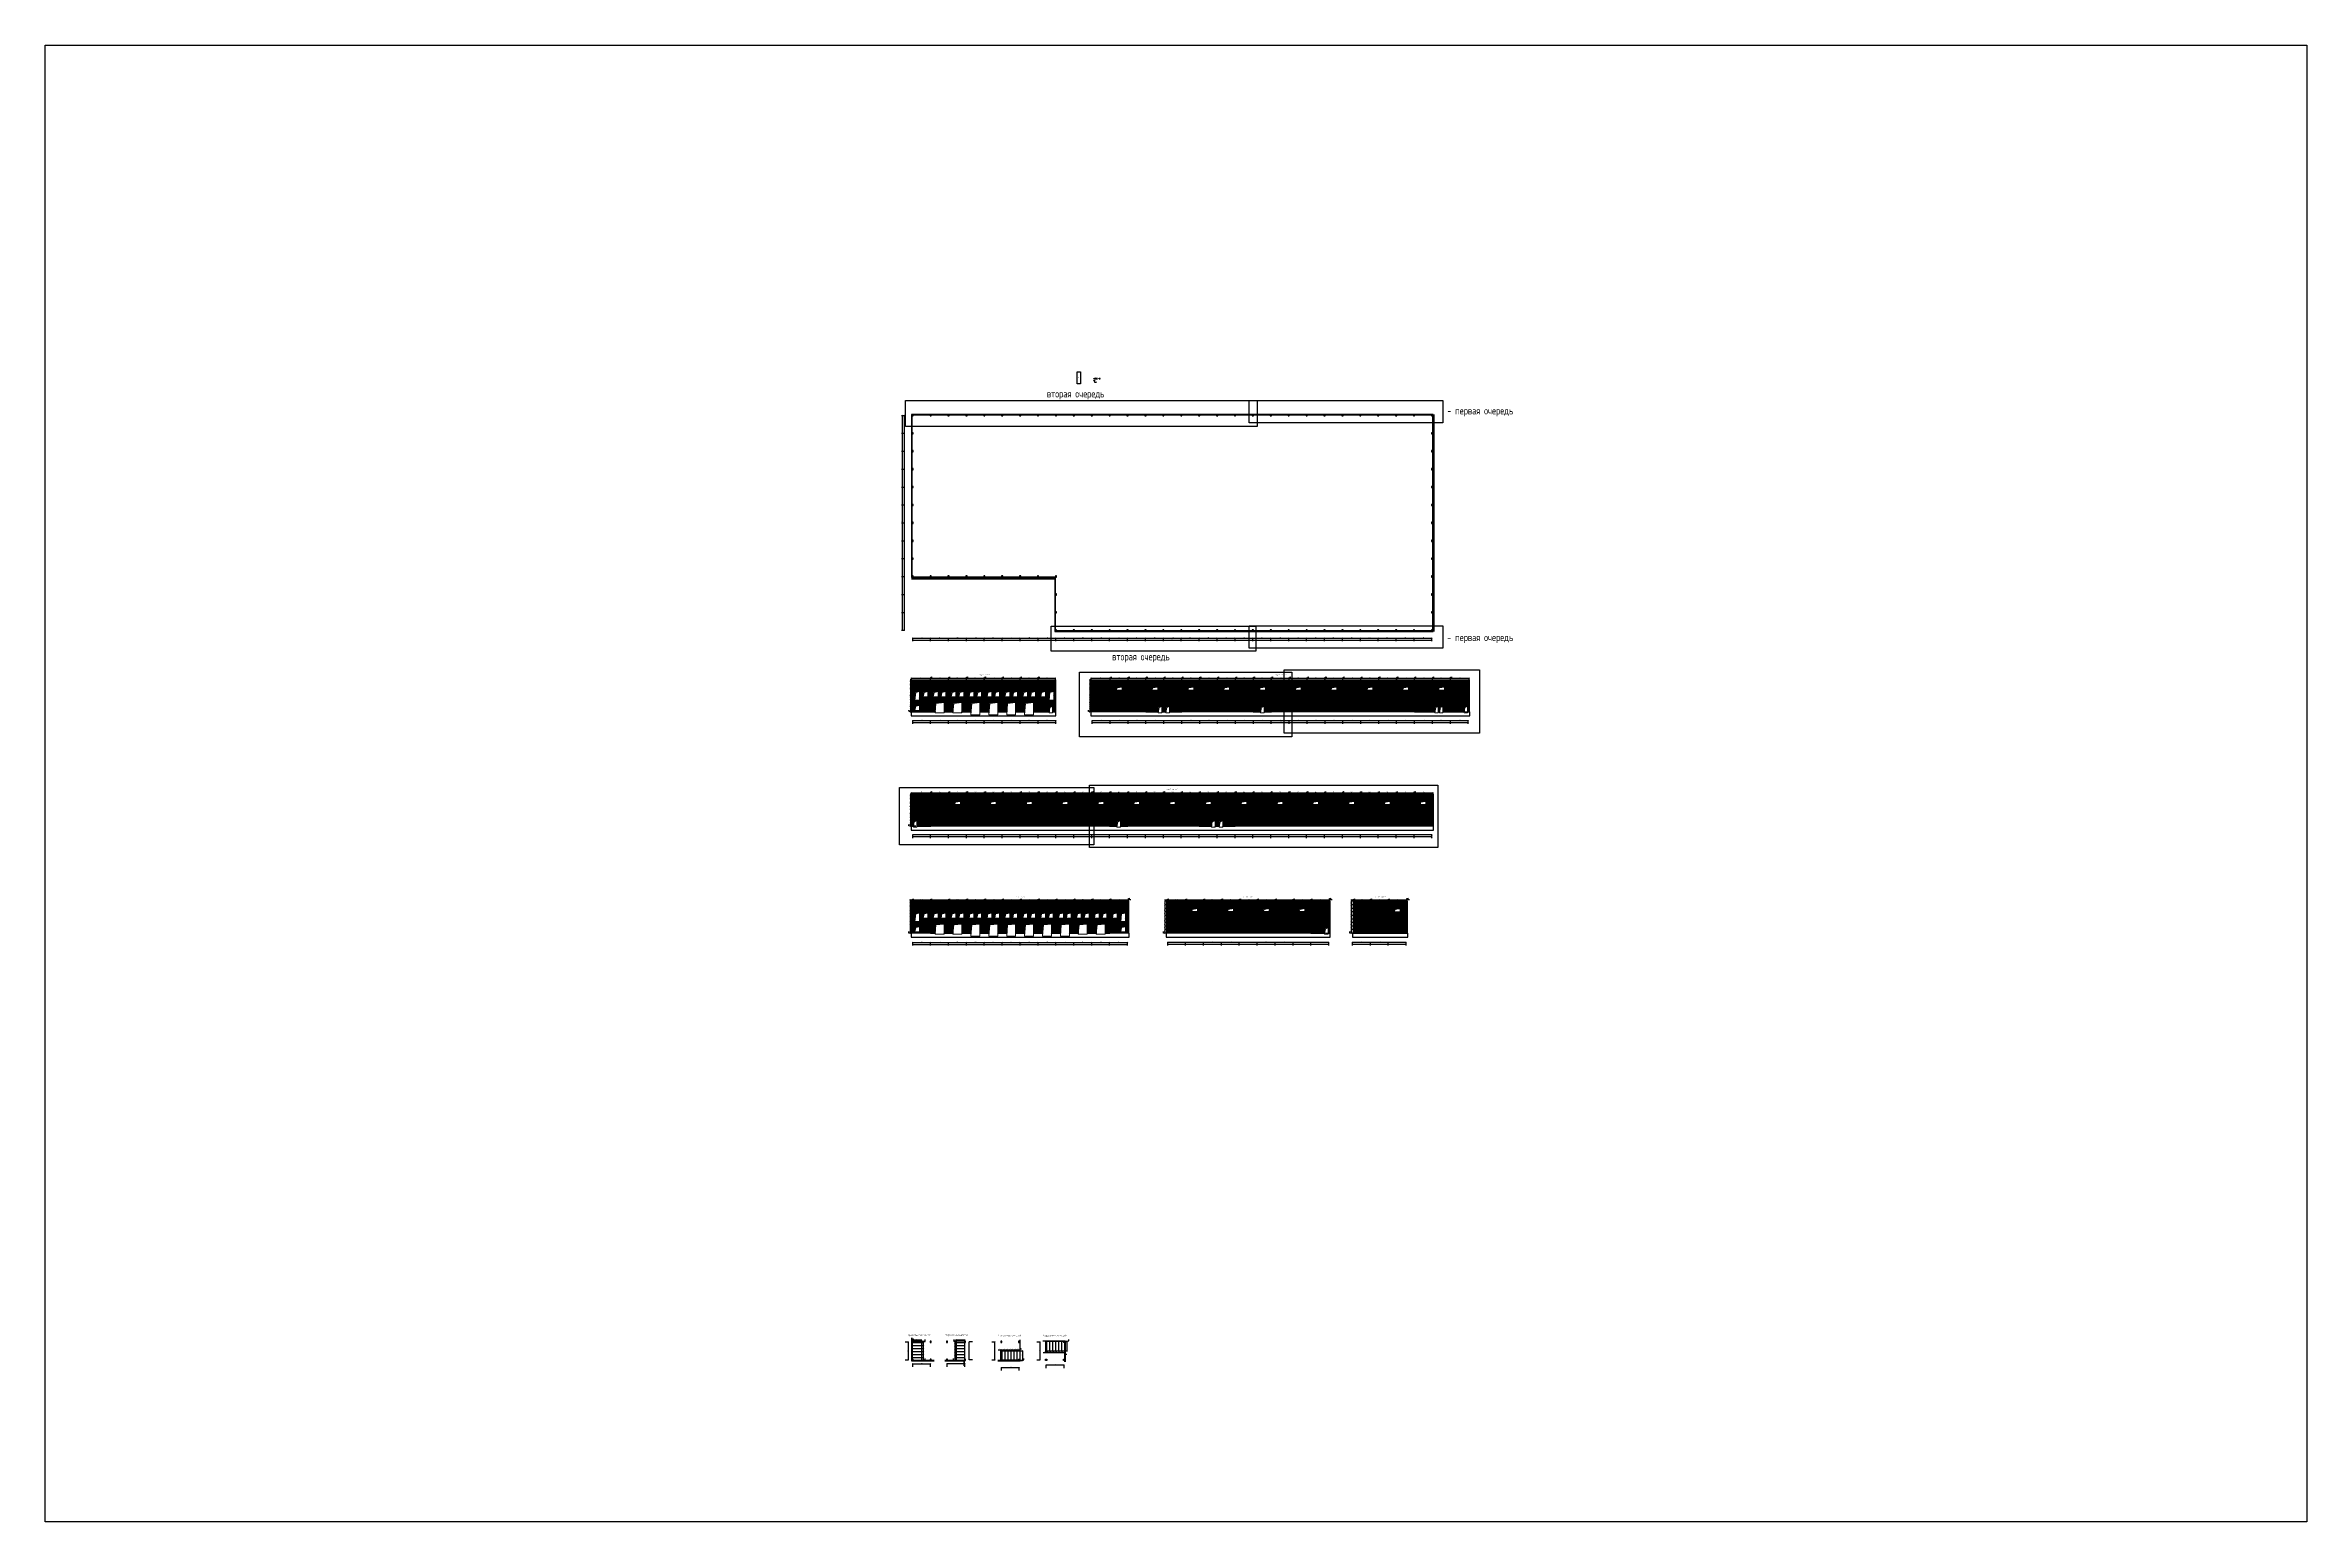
# Model space of a CAD drawing. Header units: millimetres. Extents: x -351329 to 406471, y -382937 to 111767.
import ezdxf

# ---------------------------------------------------------------- set-up
doc = ezdxf.new("R2010")
doc.units = ezdxf.units.MM
doc.linetypes.add('GOST2.303 4', pattern=[7, 5, -2, 0])
doc.linetypes.add('GOST2.303 5', pattern=[24, 20, -1.5, 1, -1.5])
doc.layers.add('03_Осевые', color=4, linetype='GOST2.303 5')
doc.layers.add('07_Непечатаемые', color=2, linetype='Continuous', plot=False)
for name, color, linetype, lineweight in [('_Окна_двери', 131, 'Continuous', 15), ('_Оси', 90, 'Continuous', 13), ('_Размеры', 120, 'Continuous', 13), ('_Сендвичи', 230, 'Continuous', 30), ('_Сендвичи кровля', 5, 'Continuous', 30), ('_Стены', 7, 'Continuous', 30), ('_Сэндвичи штрих', 7, 'Continuous', 5), ('_Текст', 141, 'Continuous', 20), ('выноска', 7, 'Continuous', 13), ('Нумерация RAL 6024', 91, 'Continuous', 30), ('Нумерация RAL 9006', 2, 'Continuous', 30)]:
    doc.layers.add(name, color=color, linetype=linetype, lineweight=lineweight)
doc.layers.add('RAL 6024', color=7, linetype='Continuous', lineweight=13, true_color=0x008754)
doc.layers.add('RAL 9006', color=7, linetype='Continuous', lineweight=13, true_color=0xa5a8a6)
doc.layers.add('Сендвичи_размеры', color=1, linetype='Continuous', lineweight=13, plot=False)
doc.styles.add('GOST 2.304', font='CS_Gost2304.shx')
doc.styles.add('Museo sans', font='CS_Gost2304.shx')
doc.styles.add('СПДС_размеры', font='spdswin.shx', dxfattribs={"width": 0.8, "oblique": 15})
doc.dimstyles.new('SPDS', dxfattribs={"dimscale": 100, "dimtxt": 2.5, "dimasz": 2.5, "dimexe": 1.25, "dimexo": 0.625, "dimtad": 1, "dimdec": 0, "dimrnd": 0.001, "dimtxsty": 'GOST 2.304', "dimblk": 'OBLIQUE', "dimcen": 2.5, "dimdle": 2, "dimadec": 0, "dimazin": 2, "dimtfac": 0.75, "dimtdec": 0, "dimtmove": 1, "dimatfit": 3, "dimfxl": 1, "dimtolj": 1, "dimarcsym": 0})
doc.dimstyles.new('СПДС', dxfattribs={"dimtxt": 2.5, "dimasz": 1, "dimexe": 0.5, "dimexo": 1.5, "dimtad": 1, "dimdec": 0, "dimtxsty": 'СПДС_размеры', "dimblk": 'OBLIQUE', "dimcen": 2.5, "dimdle": 0.5, "dimadec": 8, "dimazin": 0, "dimtfac": 1, "dimtdec": 0, "dimtix": 1, "dimtmove": 0, "dimatfit": 3, "dimfxl": 1, "dimarcsym": 0})

# ---------------------------------------------------------------- blocks, each defined once
blk = doc.blocks.new('*U188')
at = {"ltscale": 100}
for p, q in [((0, 0), (0, 50)), ((0, 50), (18, 50)), ((4, 14), (4, 36)), ((10, 42), (18, 43)), ((10, 8), (18, 7)), ((18, 50), (32, 50)), ((18, 43), (30, 44)), ((18, 7), (30, 6)), ((32, 50), (32, 47)), ((32, 0), (32, 3)), ((0, 0), (18, 0)), ((18, 0), (32, 0))]:
    blk.add_line(p, q, dxfattribs=at)
for centre, radius, start, end in [((10, 36), 6, 96, 180), ((10, 14), 6, 180, 264), ((30, 47), 2.5, 276, 360), ((30, 3), 2.5, 360, 84)]:
    blk.add_arc(centre, radius, start, end, dxfattribs=at)
at = {"layer": '07_Непечатаемые', "ltscale": 100}
blk.add_line((0, 5), (0, 10), dxfattribs=at)
at = {"layer": '07_Непечатаемые'}
for p, q in [((5, 50), (9, 50)), ((5, 0), (9, 0))]:
    blk.add_line(p, q, dxfattribs=at)
blk = doc.blocks.new('*U193')
at = {"ltscale": 100}
for p, q in [((0, 0), (0, 50)), ((0, 50), (18, 50)), ((0, 0), (18, 0)), ((4, 13), (4, 37)), ((10, 43), (18, 43)), ((10, 7), (18, 7)), ((18, 50), (32, 50)), ((18, 43), (28, 43)), ((18, 7), (28, 7)), ((32, 50), (32, 46)), ((32, 0), (32, 4)), ((18, 0), (32, 0))]:
    blk.add_line(p, q, dxfattribs=at)
for centre, radius, start, end in [((10, 37), 6, 90, 180), ((10, 13), 6, 180, 270), ((28, 46), 3.5, 270, 0), ((28, 4), 3.5, 0, 90)]:
    blk.add_arc(centre, radius, start, end, dxfattribs=at)
at = {"layer": '07_Непечатаемые', "ltscale": 100}
blk.add_line((0, 5), (0, 10), dxfattribs=at)
at = {"layer": '07_Непечатаемые'}
for p, q in [((5, 50), (9, 50)), ((5, 0), (9, 0))]:
    blk.add_line(p, q, dxfattribs=at)
blk = doc.blocks.new('*U187')
for p, q in [((0, 0), (0, 100)), ((0, 100), (4.7, 100)), ((0, 0), (63, 0)), ((8, 96.7), (8, 18)), ((59.7, 8), (18, 8)), ((63, 0), (63, 4.7))]:
    blk.add_line(p, q)
for centre, radius, start, end in [((4.7, 96.7), 3.3, 360, 450), ((18, 18), 10, 180, 270), ((59.7, 4.7), 3.3, 0, 90)]:
    blk.add_arc(centre, radius, start, end)
at = {"layer": '03_Осевые'}
for p, q in [((10, 33.2), (20, 33.2)), ((15, 28.2), (15, 38.2))]:
    blk.add_line(p, q, dxfattribs=at)
at = {"layer": '07_Непечатаемые'}
for p, q in [((0, 60), (8, 60)), ((35, 0), (35, 8))]:
    blk.add_line(p, q, dxfattribs=at)
blk = doc.blocks.new('*U190')
for p, q in [((0, 0), (0, 110)), ((0, 110), (3, 110)), ((0, 0), (110, 0)), ((7, 106), (7, 19)), ((106, 7), (19, 7)), ((110, 0), (110, 3))]:
    blk.add_line(p, q)
for centre, radius, start, end in [((3, 106), 4, 0, 90), ((19, 19), 12, 180, 270), ((106, 3), 4, 0, 90)]:
    blk.add_arc(centre, radius, start, end)
at = {"layer": '03_Осевые'}
for p, q in [((24.6, 29.6), (34.6, 29.6)), ((29.6, 24.6), (29.6, 34.6))]:
    blk.add_line(p, q, dxfattribs=at)
at = {"layer": '07_Непечатаемые'}
for p, q in [((0, 60), (8, 60)), ((60, 0), (60, 8))]:
    blk.add_line(p, q, dxfattribs=at)
blk = doc.blocks.new('*U191')
for p, q in [((-50, 200), (50, 200)), ((-50, 192), (-50, 200)), ((-50, 192), (-13.75, 192)), ((-50, 8), (-13.75, 8)), ((-50, 0), (-50, 8)), ((-50, 0), (50, 0)), ((-2.75, 19), (-2.75, 181)), ((2.75, 19), (2.75, 181)), ((13.75, 192), (50, 192)), ((13.75, 8), (50, 8)), ((50, 192), (50, 200)), ((50, 0), (50, 8))]:
    blk.add_line(p, q)
for centre, start, end in [((-13.75, 181), 0, 90), ((-13.75, 19), 270, 360), ((13.75, 181), 90, 180), ((13.75, 19), 180, 270)]:
    blk.add_arc(centre, 11, start, end)
at = {"layer": '03_Осевые'}
for p, q in [((-2.75, 100), (2.75, 100)), ((0, 0), (0, 200))]:
    blk.add_line(p, q, dxfattribs=at)
at = {"layer": '07_Непечатаемые'}
for p, q in [((-30, 0), (-30, 8)), ((-2.75, 150), (2.75, 150)), ((-2.75, 50), (2.75, 50)), ((30, 0), (30, 8))]:
    blk.add_line(p, q, dxfattribs=at)
blk = doc.blocks.new('*U192')
for p, q in [((-75, 194), (75, 194)), ((-75, 185), (-75, 194)), ((-75, 185), (-16, 185)), ((-75, 9), (-16, 9)), ((-75, 0), (-75, 9)), ((-75, 0), (75, 0)), ((-3, 22), (-3, 172)), ((3, 22), (3, 172)), ((16, 185), (75, 185)), ((16, 9), (75, 9)), ((75, 185), (75, 194)), ((75, 0), (75, 9))]:
    blk.add_line(p, q)
for centre, start, end in [((-16, 172), 0, 90), ((-16, 22), 270, 360), ((16, 172), 90, 180), ((16, 22), 180, 270)]:
    blk.add_arc(centre, 13, start, end)
at = {"layer": '03_Осевые'}
for p, q in [((-3, 97), (3, 97)), ((0, 0), (0, 194))]:
    blk.add_line(p, q, dxfattribs=at)
at = {"layer": '07_Непечатаемые'}
for p, q in [((-40, 0), (-40, 9)), ((-2.75, 144), (2.75, 144)), ((-2.75, 50), (2.75, 50)), ((40, 0), (40, 9))]:
    blk.add_line(p, q, dxfattribs=at)
blk = doc.blocks.new('*U196')
for p, q in [((-100, 200), (100, 200)), ((-100, 188), (-100, 200)), ((-100, 188), (-17, 188)), ((-100, 12), (-17, 12)), ((-100, 0), (-100, 12)), ((-100, 0), (100, 0)), ((-4, 25), (-4, 175)), ((4, 25), (4, 175)), ((17, 188), (100, 188)), ((17, 12), (100, 12)), ((100, 188), (100, 200)), ((100, 0), (100, 12))]:
    blk.add_line(p, q)
for centre, start, end in [((-17, 175), 0, 90), ((-17, 25), 270, 360), ((17, 175), 90, 180), ((17, 25), 180, 270)]:
    blk.add_arc(centre, 13, start, end)
at = {"layer": '03_Осевые'}
for p, q in [((-4, 100), (4, 100)), ((0, 0), (0, 200))]:
    blk.add_line(p, q, dxfattribs=at)
at = {"layer": '07_Непечатаемые'}
for p, q in [((-50, 0), (-50, 12)), ((-2.75, 150), (2.75, 150)), ((-2.75, 50), (2.75, 50)), ((50, 0), (50, 12))]:
    blk.add_line(p, q, dxfattribs=at)
blk = doc.blocks.new('*U186')
for centre, radius, start, end in [((-51, 233), 4, 180, 263.157227), ((-51, 7), 4, 96.842773, 180), ((-15, 214), 10.5, 0, 83.157227), ((-15, 26), 10.5, 276.842773, 360), ((15, 214), 10.5, 96.842773, 180), ((15, 26), 10.5, 180, 263.157227), ((51, 233), 4, 276.842773, 360), ((51, 7), 4, 360, 443.157227)]:
    blk.add_arc(centre, radius, start, end)
at = {"layer": '03_Осевые'}
for p, q in [((-4, 120), (4, 120)), ((4, 120), (-4, 120))]:
    blk.add_line(p, q, dxfattribs=at)
blk = doc.blocks.new('*U195')
for points in [[(-70, -80), (70, -80, 0.4142136), (80, -70), (80, 70, 0.4142136), (70, 80), (-70, 80, 0.4142136), (-80, 70), (-80, -70, 0.4142136)], [(-70, -75), (70, -75, 0.4142136), (75, -70), (75, 70, 0.4142136), (70, 75), (-70, 75, 0.4142136), (-75, 70), (-75, -70, 0.4142136)]]:
    blk.add_lwpolyline(points, format="xyb", close=True)
at = {"layer": '03_Осевые'}
for p, q in [((-80, 0), (80, 0)), ((0, -80), (0, 80))]:
    blk.add_line(p, q, dxfattribs=at)
blk = doc.blocks.new('*U194')
for points in [[(-32, -60), (32, -60, 0.4142136), (40, -52), (40, 52, 0.4142136), (32, 60), (-32, 60, 0.4142136), (-40, 52), (-40, -52, 0.4142136)], [(-32, -56), (32, -56, 0.4142136), (36, -52), (36, 52, 0.4142136), (32, 56), (-32, 56, 0.4142136), (-36, 52), (-36, -52, 0.4142136)]]:
    blk.add_lwpolyline(points, format="xyb", close=True)
at = {"layer": '03_Осевые'}
for p, q in [((0, -60), (0, 60)), ((-40, 0), (40, 0))]:
    blk.add_line(p, q, dxfattribs=at)
blk = doc.blocks.new('*D209')
at = {"layer": 'Defpoints', "color": 0, "ltscale": 100, "transparency": 16777216}
for p in [(0, 4350), (0, 350), (0, 350)]:
    blk.add_point(p, dxfattribs=at)
at = {"layer": 'Сендвичи_размеры', "color": 0, "ltscale": 100, "transparency": 16777216, "insert": (-187, 2350), "char_height": 250, "attachment_point": 5, "rotation": 90, "style": 'GOST 2.304'}
blk.add_mtext('\\A1;П 400', dxfattribs=at)
blk = doc.blocks.new('_Oblique')
at = {"layer": 'выноска', "color": 0, "lineweight": -2}
blk.add_line((-0.5, -0.5), (0.5, 0.5), dxfattribs=at)
blk = doc.blocks.new('*D214')
at = {"layer": '_Размеры', "color": 0, "lineweight": -2, "ltscale": 100, "transparency": 16777216}
for p, q in [((-24, -582), (304, -582)), ((26, -451), (26, -632)), ((140, -582), (296, -1101)), ((254, -462), (254, -632)), ((296, -1101), (983, -1101))]:
    blk.add_line(p, q, dxfattribs=at)
at = {"layer": 'Defpoints', "color": 0, "ltscale": 100, "transparency": 16777216}
for p in [(26, -301), (254, -312), (254, -582)]:
    blk.add_point(p, dxfattribs=at)
at = {"layer": '_Размеры', "color": 0, "lineweight": -2, "ltscale": 100, "transparency": 16777216, "xscale": 100, "yscale": 100, "zscale": 100, "rotation": 180}
blk.add_blockref('_Oblique', (26, -582), dxfattribs=at)
at = {"layer": '_Размеры', "color": 0, "lineweight": -2, "ltscale": 100, "transparency": 16777216, "xscale": 100, "yscale": 100, "zscale": 100}
blk.add_blockref('_Oblique', (254, -582), dxfattribs=at)
at = {"layer": '_Размеры', "color": 0, "ltscale": 100, "transparency": 16777216, "insert": (639, -913), "char_height": 250, "attachment_point": 5, "style": 'СПДС_размеры'}
blk.add_mtext('228', dxfattribs=at)
blk = doc.blocks.new('*D215')
at = {"layer": '_Оси', "color": 0, "lineweight": -2, "transparency": 16777216}
for p, q in [((-60709, -87545), (113391, -87545)), ((-60659, -87895), (-60659, -87495)), ((113341, -87895), (113341, -87495))]:
    blk.add_line(p, q, dxfattribs=at)
at = {"layer": 'Defpoints', "color": 0, "transparency": 16777216}
for p in [(-60659, -88045), (113341, -87545), (113341, -88045)]:
    blk.add_point(p, dxfattribs=at)
at = {"layer": '_Оси', "color": 0, "lineweight": -2, "transparency": 16777216, "xscale": 100, "yscale": 100, "zscale": 100, "rotation": 180}
blk.add_blockref('_Oblique', (-60659, -87545), dxfattribs=at)
at = {"layer": '_Оси', "color": 0, "lineweight": -2, "transparency": 16777216, "xscale": 100, "yscale": 100, "zscale": 100}
blk.add_blockref('_Oblique', (113341, -87545), dxfattribs=at)
at = {"layer": '_Оси', "color": 0, "lineweight": 25, "transparency": 16777216, "insert": (26341, -87357.5), "char_height": 250, "attachment_point": 5, "style": 'СПДС_размеры'}
blk.add_mtext('174000', dxfattribs=at)
blk = doc.blocks.new('*D216')
at = {"layer": '_Оси', "color": 0, "lineweight": -2, "transparency": 16777216}
for p, q in [((-60709, -86845), (-54609, -86845)), ((-60659, -87895), (-60659, -86795)), ((-54659, -87895), (-54659, -86795))]:
    blk.add_line(p, q, dxfattribs=at)
at = {"layer": 'Defpoints', "color": 0, "transparency": 16777216}
for p in [(-60659, -88045), (-54659, -86845), (-54659, -88045)]:
    blk.add_point(p, dxfattribs=at)
at = {"layer": '_Оси', "color": 0, "lineweight": -2, "transparency": 16777216, "xscale": 100, "yscale": 100, "zscale": 100, "rotation": 180}
blk.add_blockref('_Oblique', (-60659, -86845), dxfattribs=at)
at = {"layer": '_Оси', "color": 0, "lineweight": -2, "transparency": 16777216, "xscale": 100, "yscale": 100, "zscale": 100}
blk.add_blockref('_Oblique', (-54659, -86845), dxfattribs=at)
at = {"layer": '_Оси', "color": 0, "lineweight": 25, "transparency": 16777216, "insert": (-57659, -86657.5), "char_height": 250, "attachment_point": 5, "style": 'СПДС_размеры'}
blk.add_mtext('6000', dxfattribs=at)
blk = doc.blocks.new('*D217')
at = {"layer": '_Оси', "color": 0, "lineweight": -2, "transparency": 16777216}
for p, q in [((-54709, -86845), (-48609, -86845)), ((-54659, -87895), (-54659, -86795)), ((-48659, -87895), (-48659, -86795))]:
    blk.add_line(p, q, dxfattribs=at)
at = {"layer": 'Defpoints', "color": 0, "transparency": 16777216}
for p in [(-54659, -88045), (-48659, -86845), (-48659, -88045)]:
    blk.add_point(p, dxfattribs=at)
at = {"layer": '_Оси', "color": 0, "lineweight": -2, "transparency": 16777216, "xscale": 100, "yscale": 100, "zscale": 100, "rotation": 180}
blk.add_blockref('_Oblique', (-54659, -86845), dxfattribs=at)
at = {"layer": '_Оси', "color": 0, "lineweight": -2, "transparency": 16777216, "xscale": 100, "yscale": 100, "zscale": 100}
blk.add_blockref('_Oblique', (-48659, -86845), dxfattribs=at)
at = {"layer": '_Оси', "color": 0, "lineweight": 25, "transparency": 16777216, "insert": (-51659, -86657.5), "char_height": 250, "attachment_point": 5, "style": 'СПДС_размеры'}
blk.add_mtext('6000', dxfattribs=at)
blk = doc.blocks.new('*D218')
at = {"layer": '_Оси', "color": 0, "lineweight": -2, "transparency": 16777216}
for p, q in [((-48709, -86845), (-42609, -86845)), ((-48659, -87895), (-48659, -86795)), ((-42659, -87895), (-42659, -86795))]:
    blk.add_line(p, q, dxfattribs=at)
at = {"layer": 'Defpoints', "color": 0, "transparency": 16777216}
for p in [(-48659, -88045), (-42659, -86845), (-42659, -88045)]:
    blk.add_point(p, dxfattribs=at)
at = {"layer": '_Оси', "color": 0, "lineweight": -2, "transparency": 16777216, "xscale": 100, "yscale": 100, "zscale": 100, "rotation": 180}
blk.add_blockref('_Oblique', (-48659, -86845), dxfattribs=at)
at = {"layer": '_Оси', "color": 0, "lineweight": -2, "transparency": 16777216, "xscale": 100, "yscale": 100, "zscale": 100}
blk.add_blockref('_Oblique', (-42659, -86845), dxfattribs=at)
at = {"layer": '_Оси', "color": 0, "lineweight": 25, "transparency": 16777216, "insert": (-45659, -86657.5), "char_height": 250, "attachment_point": 5, "style": 'СПДС_размеры'}
blk.add_mtext('6000', dxfattribs=at)
blk = doc.blocks.new('*D219')
at = {"layer": '_Оси', "color": 0, "lineweight": -2, "transparency": 16777216}
for p, q in [((-42709, -86845), (-36609, -86845)), ((-42659, -87895), (-42659, -86795)), ((-36659, -87895), (-36659, -86795))]:
    blk.add_line(p, q, dxfattribs=at)
at = {"layer": 'Defpoints', "color": 0, "transparency": 16777216}
for p in [(-42659, -88045), (-36659, -86845), (-36659, -88045)]:
    blk.add_point(p, dxfattribs=at)
at = {"layer": '_Оси', "color": 0, "lineweight": -2, "transparency": 16777216, "xscale": 100, "yscale": 100, "zscale": 100, "rotation": 180}
blk.add_blockref('_Oblique', (-42659, -86845), dxfattribs=at)
at = {"layer": '_Оси', "color": 0, "lineweight": -2, "transparency": 16777216, "xscale": 100, "yscale": 100, "zscale": 100}
blk.add_blockref('_Oblique', (-36659, -86845), dxfattribs=at)
at = {"layer": '_Оси', "color": 0, "lineweight": 25, "transparency": 16777216, "insert": (-39659, -86657.5), "char_height": 250, "attachment_point": 5, "style": 'СПДС_размеры'}
blk.add_mtext('6000', dxfattribs=at)
blk = doc.blocks.new('*D220')
at = {"layer": '_Оси', "color": 0, "lineweight": -2, "transparency": 16777216}
for p, q in [((-36709, -86845), (-30609, -86845)), ((-36659, -87895), (-36659, -86795)), ((-30659, -87895), (-30659, -86795))]:
    blk.add_line(p, q, dxfattribs=at)
at = {"layer": 'Defpoints', "color": 0, "transparency": 16777216}
for p in [(-36659, -88045), (-30659, -86845), (-30659, -88045)]:
    blk.add_point(p, dxfattribs=at)
at = {"layer": '_Оси', "color": 0, "lineweight": -2, "transparency": 16777216, "xscale": 100, "yscale": 100, "zscale": 100, "rotation": 180}
blk.add_blockref('_Oblique', (-36659, -86845), dxfattribs=at)
at = {"layer": '_Оси', "color": 0, "lineweight": -2, "transparency": 16777216, "xscale": 100, "yscale": 100, "zscale": 100}
blk.add_blockref('_Oblique', (-30659, -86845), dxfattribs=at)
at = {"layer": '_Оси', "color": 0, "lineweight": 25, "transparency": 16777216, "insert": (-33659, -86657.5), "char_height": 250, "attachment_point": 5, "style": 'СПДС_размеры'}
blk.add_mtext('6000', dxfattribs=at)
blk = doc.blocks.new('*D221')
at = {"layer": '_Оси', "color": 0, "lineweight": -2, "transparency": 16777216}
for p, q in [((-30709, -86845), (-24609, -86845)), ((-30659, -87895), (-30659, -86795)), ((-24659, -87895), (-24659, -86795))]:
    blk.add_line(p, q, dxfattribs=at)
at = {"layer": 'Defpoints', "color": 0, "transparency": 16777216}
for p in [(-30659, -88045), (-24659, -86845), (-24659, -88045)]:
    blk.add_point(p, dxfattribs=at)
at = {"layer": '_Оси', "color": 0, "lineweight": -2, "transparency": 16777216, "xscale": 100, "yscale": 100, "zscale": 100, "rotation": 180}
blk.add_blockref('_Oblique', (-30659, -86845), dxfattribs=at)
at = {"layer": '_Оси', "color": 0, "lineweight": -2, "transparency": 16777216, "xscale": 100, "yscale": 100, "zscale": 100}
blk.add_blockref('_Oblique', (-24659, -86845), dxfattribs=at)
at = {"layer": '_Оси', "color": 0, "lineweight": 25, "transparency": 16777216, "insert": (-27659, -86657.5), "char_height": 250, "attachment_point": 5, "style": 'СПДС_размеры'}
blk.add_mtext('6000', dxfattribs=at)
blk = doc.blocks.new('*D222')
at = {"layer": '_Оси', "color": 0, "lineweight": -2, "transparency": 16777216}
for p, q in [((-24709, -86845), (-18609, -86845)), ((-24659, -87895), (-24659, -86795)), ((-18659, -87895), (-18659, -86795))]:
    blk.add_line(p, q, dxfattribs=at)
at = {"layer": 'Defpoints', "color": 0, "transparency": 16777216}
for p in [(-24659, -88045), (-18659, -86845), (-18659, -88045)]:
    blk.add_point(p, dxfattribs=at)
at = {"layer": '_Оси', "color": 0, "lineweight": -2, "transparency": 16777216, "xscale": 100, "yscale": 100, "zscale": 100, "rotation": 180}
blk.add_blockref('_Oblique', (-24659, -86845), dxfattribs=at)
at = {"layer": '_Оси', "color": 0, "lineweight": -2, "transparency": 16777216, "xscale": 100, "yscale": 100, "zscale": 100}
blk.add_blockref('_Oblique', (-18659, -86845), dxfattribs=at)
at = {"layer": '_Оси', "color": 0, "lineweight": 25, "transparency": 16777216, "insert": (-21659, -86657.5), "char_height": 250, "attachment_point": 5, "style": 'СПДС_размеры'}
blk.add_mtext('6000', dxfattribs=at)
blk = doc.blocks.new('*D223')
at = {"layer": '_Оси', "color": 0, "lineweight": -2, "transparency": 16777216}
for p, q in [((-18709, -86845), (-12609, -86845)), ((-18659, -87895), (-18659, -86795)), ((-12659, -87895), (-12659, -86795))]:
    blk.add_line(p, q, dxfattribs=at)
at = {"layer": 'Defpoints', "color": 0, "transparency": 16777216}
for p in [(-18659, -88045), (-12659, -86845), (-12659, -88045)]:
    blk.add_point(p, dxfattribs=at)
at = {"layer": '_Оси', "color": 0, "lineweight": -2, "transparency": 16777216, "xscale": 100, "yscale": 100, "zscale": 100, "rotation": 180}
blk.add_blockref('_Oblique', (-18659, -86845), dxfattribs=at)
at = {"layer": '_Оси', "color": 0, "lineweight": -2, "transparency": 16777216, "xscale": 100, "yscale": 100, "zscale": 100}
blk.add_blockref('_Oblique', (-12659, -86845), dxfattribs=at)
at = {"layer": '_Оси', "color": 0, "lineweight": 25, "transparency": 16777216, "insert": (-15659, -86657.5), "char_height": 250, "attachment_point": 5, "style": 'СПДС_размеры'}
blk.add_mtext('6000', dxfattribs=at)
blk = doc.blocks.new('*D224')
at = {"layer": '_Оси', "color": 0, "lineweight": -2, "transparency": 16777216}
for p, q in [((-12709, -86845), (-6609, -86845)), ((-12659, -87895), (-12659, -86795)), ((-6659, -87895), (-6659, -86795))]:
    blk.add_line(p, q, dxfattribs=at)
at = {"layer": 'Defpoints', "color": 0, "transparency": 16777216}
for p in [(-12659, -88045), (-6659, -86845), (-6659, -88045)]:
    blk.add_point(p, dxfattribs=at)
at = {"layer": '_Оси', "color": 0, "lineweight": -2, "transparency": 16777216, "xscale": 100, "yscale": 100, "zscale": 100, "rotation": 180}
blk.add_blockref('_Oblique', (-12659, -86845), dxfattribs=at)
at = {"layer": '_Оси', "color": 0, "lineweight": -2, "transparency": 16777216, "xscale": 100, "yscale": 100, "zscale": 100}
blk.add_blockref('_Oblique', (-6659, -86845), dxfattribs=at)
at = {"layer": '_Оси', "color": 0, "lineweight": 25, "transparency": 16777216, "insert": (-9659, -86657.5), "char_height": 250, "attachment_point": 5, "style": 'СПДС_размеры'}
blk.add_mtext('6000', dxfattribs=at)
blk = doc.blocks.new('*D225')
at = {"layer": '_Оси', "color": 0, "lineweight": -2, "transparency": 16777216}
for p, q in [((-6709, -86845), (-609, -86845)), ((-6659, -87895), (-6659, -86795)), ((-659, -87895), (-659, -86795))]:
    blk.add_line(p, q, dxfattribs=at)
at = {"layer": 'Defpoints', "color": 0, "transparency": 16777216}
for p in [(-6659, -88045), (-659, -86845), (-659, -88045)]:
    blk.add_point(p, dxfattribs=at)
at = {"layer": '_Оси', "color": 0, "lineweight": -2, "transparency": 16777216, "xscale": 100, "yscale": 100, "zscale": 100, "rotation": 180}
blk.add_blockref('_Oblique', (-6659, -86845), dxfattribs=at)
at = {"layer": '_Оси', "color": 0, "lineweight": -2, "transparency": 16777216, "xscale": 100, "yscale": 100, "zscale": 100}
blk.add_blockref('_Oblique', (-659, -86845), dxfattribs=at)
at = {"layer": '_Оси', "color": 0, "lineweight": 25, "transparency": 16777216, "insert": (-3659, -86657.5), "char_height": 250, "attachment_point": 5, "style": 'СПДС_размеры'}
blk.add_mtext('6000', dxfattribs=at)
blk = doc.blocks.new('*D226')
at = {"layer": '_Оси', "color": 0, "lineweight": -2, "transparency": 16777216}
for p, q in [((-709, -86845), (5391, -86845)), ((-659, -87895), (-659, -86795)), ((5341, -87895), (5341, -86795))]:
    blk.add_line(p, q, dxfattribs=at)
at = {"layer": 'Defpoints', "color": 0, "transparency": 16777216}
for p in [(-659, -88045), (5341, -86845), (5341, -88045)]:
    blk.add_point(p, dxfattribs=at)
at = {"layer": '_Оси', "color": 0, "lineweight": -2, "transparency": 16777216, "xscale": 100, "yscale": 100, "zscale": 100, "rotation": 180}
blk.add_blockref('_Oblique', (-659, -86845), dxfattribs=at)
at = {"layer": '_Оси', "color": 0, "lineweight": -2, "transparency": 16777216, "xscale": 100, "yscale": 100, "zscale": 100}
blk.add_blockref('_Oblique', (5341, -86845), dxfattribs=at)
at = {"layer": '_Оси', "color": 0, "lineweight": 25, "transparency": 16777216, "insert": (2341, -86657.5), "char_height": 250, "attachment_point": 5, "style": 'СПДС_размеры'}
blk.add_mtext('6000', dxfattribs=at)
blk = doc.blocks.new('*D227')
at = {"layer": '_Оси', "color": 0, "lineweight": -2, "transparency": 16777216}
for p, q in [((5291, -86845), (11391, -86845)), ((5341, -87895), (5341, -86795)), ((11341, -87895), (11341, -86795))]:
    blk.add_line(p, q, dxfattribs=at)
at = {"layer": 'Defpoints', "color": 0, "transparency": 16777216}
for p in [(5341, -88045), (11341, -86845), (11341, -88045)]:
    blk.add_point(p, dxfattribs=at)
at = {"layer": '_Оси', "color": 0, "lineweight": -2, "transparency": 16777216, "xscale": 100, "yscale": 100, "zscale": 100, "rotation": 180}
blk.add_blockref('_Oblique', (5341, -86845), dxfattribs=at)
at = {"layer": '_Оси', "color": 0, "lineweight": -2, "transparency": 16777216, "xscale": 100, "yscale": 100, "zscale": 100}
blk.add_blockref('_Oblique', (11341, -86845), dxfattribs=at)
at = {"layer": '_Оси', "color": 0, "lineweight": 25, "transparency": 16777216, "insert": (8341, -86657.5), "char_height": 250, "attachment_point": 5, "style": 'СПДС_размеры'}
blk.add_mtext('6000', dxfattribs=at)
blk = doc.blocks.new('*D228')
at = {"layer": '_Оси', "color": 0, "lineweight": -2, "transparency": 16777216}
for p, q in [((11291, -86845), (17391, -86845)), ((11341, -87895), (11341, -86795)), ((17341, -87895), (17341, -86795))]:
    blk.add_line(p, q, dxfattribs=at)
at = {"layer": 'Defpoints', "color": 0, "transparency": 16777216}
for p in [(11341, -88045), (17341, -86845), (17341, -88045)]:
    blk.add_point(p, dxfattribs=at)
at = {"layer": '_Оси', "color": 0, "lineweight": -2, "transparency": 16777216, "xscale": 100, "yscale": 100, "zscale": 100, "rotation": 180}
blk.add_blockref('_Oblique', (11341, -86845), dxfattribs=at)
at = {"layer": '_Оси', "color": 0, "lineweight": -2, "transparency": 16777216, "xscale": 100, "yscale": 100, "zscale": 100}
blk.add_blockref('_Oblique', (17341, -86845), dxfattribs=at)
at = {"layer": '_Оси', "color": 0, "lineweight": 25, "transparency": 16777216, "insert": (14341, -86657.5), "char_height": 250, "attachment_point": 5, "style": 'СПДС_размеры'}
blk.add_mtext('6000', dxfattribs=at)
blk = doc.blocks.new('*D229')
at = {"layer": '_Оси', "color": 0, "lineweight": -2, "transparency": 16777216}
for p, q in [((17291, -86845), (23391, -86845)), ((17341, -87895), (17341, -86795)), ((23341, -87895), (23341, -86795))]:
    blk.add_line(p, q, dxfattribs=at)
at = {"layer": 'Defpoints', "color": 0, "transparency": 16777216}
for p in [(17341, -88045), (23341, -86845), (23341, -88045)]:
    blk.add_point(p, dxfattribs=at)
at = {"layer": '_Оси', "color": 0, "lineweight": -2, "transparency": 16777216, "xscale": 100, "yscale": 100, "zscale": 100, "rotation": 180}
blk.add_blockref('_Oblique', (17341, -86845), dxfattribs=at)
at = {"layer": '_Оси', "color": 0, "lineweight": -2, "transparency": 16777216, "xscale": 100, "yscale": 100, "zscale": 100}
blk.add_blockref('_Oblique', (23341, -86845), dxfattribs=at)
at = {"layer": '_Оси', "color": 0, "lineweight": 25, "transparency": 16777216, "insert": (20341, -86657.5), "char_height": 250, "attachment_point": 5, "style": 'СПДС_размеры'}
blk.add_mtext('6000', dxfattribs=at)
blk = doc.blocks.new('*D230')
at = {"layer": '_Оси', "color": 0, "lineweight": -2, "transparency": 16777216}
for p, q in [((23291, -86845), (29391, -86845)), ((23341, -87895), (23341, -86795)), ((29341, -87895), (29341, -86795))]:
    blk.add_line(p, q, dxfattribs=at)
at = {"layer": 'Defpoints', "color": 0, "transparency": 16777216}
for p in [(23341, -88045), (29341, -86845), (29341, -88045)]:
    blk.add_point(p, dxfattribs=at)
at = {"layer": '_Оси', "color": 0, "lineweight": -2, "transparency": 16777216, "xscale": 100, "yscale": 100, "zscale": 100, "rotation": 180}
blk.add_blockref('_Oblique', (23341, -86845), dxfattribs=at)
at = {"layer": '_Оси', "color": 0, "lineweight": -2, "transparency": 16777216, "xscale": 100, "yscale": 100, "zscale": 100}
blk.add_blockref('_Oblique', (29341, -86845), dxfattribs=at)
at = {"layer": '_Оси', "color": 0, "lineweight": 25, "transparency": 16777216, "insert": (26341, -86657.5), "char_height": 250, "attachment_point": 5, "style": 'СПДС_размеры'}
blk.add_mtext('6000', dxfattribs=at)
blk = doc.blocks.new('*D231')
at = {"layer": '_Оси', "color": 0, "lineweight": -2, "transparency": 16777216}
for p, q in [((29291, -86845), (35391, -86845)), ((29341, -87895), (29341, -86795)), ((35341, -87895), (35341, -86795))]:
    blk.add_line(p, q, dxfattribs=at)
at = {"layer": 'Defpoints', "color": 0, "transparency": 16777216}
for p in [(29341, -88045), (35341, -86845), (35341, -88045)]:
    blk.add_point(p, dxfattribs=at)
at = {"layer": '_Оси', "color": 0, "lineweight": -2, "transparency": 16777216, "xscale": 100, "yscale": 100, "zscale": 100, "rotation": 180}
blk.add_blockref('_Oblique', (29341, -86845), dxfattribs=at)
at = {"layer": '_Оси', "color": 0, "lineweight": -2, "transparency": 16777216, "xscale": 100, "yscale": 100, "zscale": 100}
blk.add_blockref('_Oblique', (35341, -86845), dxfattribs=at)
at = {"layer": '_Оси', "color": 0, "lineweight": 25, "transparency": 16777216, "insert": (32341, -86657.5), "char_height": 250, "attachment_point": 5, "style": 'СПДС_размеры'}
blk.add_mtext('6000', dxfattribs=at)
blk = doc.blocks.new('*D232')
at = {"layer": '_Оси', "color": 0, "lineweight": -2, "transparency": 16777216}
for p, q in [((35291, -86845), (41391, -86845)), ((35341, -87895), (35341, -86795)), ((41341, -87895), (41341, -86795))]:
    blk.add_line(p, q, dxfattribs=at)
at = {"layer": 'Defpoints', "color": 0, "transparency": 16777216}
for p in [(35341, -88045), (41341, -86845), (41341, -88045)]:
    blk.add_point(p, dxfattribs=at)
at = {"layer": '_Оси', "color": 0, "lineweight": -2, "transparency": 16777216, "xscale": 100, "yscale": 100, "zscale": 100, "rotation": 180}
blk.add_blockref('_Oblique', (35341, -86845), dxfattribs=at)
at = {"layer": '_Оси', "color": 0, "lineweight": -2, "transparency": 16777216, "xscale": 100, "yscale": 100, "zscale": 100}
blk.add_blockref('_Oblique', (41341, -86845), dxfattribs=at)
at = {"layer": '_Оси', "color": 0, "lineweight": 25, "transparency": 16777216, "insert": (38341, -86657.5), "char_height": 250, "attachment_point": 5, "style": 'СПДС_размеры'}
blk.add_mtext('6000', dxfattribs=at)
blk = doc.blocks.new('*D233')
at = {"layer": '_Оси', "color": 0, "lineweight": -2, "transparency": 16777216}
for p, q in [((41291, -86845), (47391, -86845)), ((41341, -87895), (41341, -86795)), ((47341, -87895), (47341, -86795))]:
    blk.add_line(p, q, dxfattribs=at)
at = {"layer": 'Defpoints', "color": 0, "transparency": 16777216}
for p in [(41341, -88045), (47341, -86845), (47341, -88045)]:
    blk.add_point(p, dxfattribs=at)
at = {"layer": '_Оси', "color": 0, "lineweight": -2, "transparency": 16777216, "xscale": 100, "yscale": 100, "zscale": 100, "rotation": 180}
blk.add_blockref('_Oblique', (41341, -86845), dxfattribs=at)
at = {"layer": '_Оси', "color": 0, "lineweight": -2, "transparency": 16777216, "xscale": 100, "yscale": 100, "zscale": 100}
blk.add_blockref('_Oblique', (47341, -86845), dxfattribs=at)
at = {"layer": '_Оси', "color": 0, "lineweight": 25, "transparency": 16777216, "insert": (44341, -86657.5), "char_height": 250, "attachment_point": 5, "style": 'СПДС_размеры'}
blk.add_mtext('6000', dxfattribs=at)
blk = doc.blocks.new('*D234')
at = {"layer": '_Оси', "color": 0, "lineweight": -2, "transparency": 16777216}
for p, q in [((47291, -86845), (53391, -86845)), ((47341, -87895), (47341, -86795)), ((53341, -87895), (53341, -86795))]:
    blk.add_line(p, q, dxfattribs=at)
at = {"layer": 'Defpoints', "color": 0, "transparency": 16777216}
for p in [(47341, -88045), (53341, -86845), (53341, -88045)]:
    blk.add_point(p, dxfattribs=at)
at = {"layer": '_Оси', "color": 0, "lineweight": -2, "transparency": 16777216, "xscale": 100, "yscale": 100, "zscale": 100, "rotation": 180}
blk.add_blockref('_Oblique', (47341, -86845), dxfattribs=at)
at = {"layer": '_Оси', "color": 0, "lineweight": -2, "transparency": 16777216, "xscale": 100, "yscale": 100, "zscale": 100}
blk.add_blockref('_Oblique', (53341, -86845), dxfattribs=at)
at = {"layer": '_Оси', "color": 0, "lineweight": 25, "transparency": 16777216, "insert": (50341, -86657.5), "char_height": 250, "attachment_point": 5, "style": 'СПДС_размеры'}
blk.add_mtext('6000', dxfattribs=at)
blk = doc.blocks.new('*D235')
at = {"layer": '_Оси', "color": 0, "lineweight": -2, "transparency": 16777216}
for p, q in [((53291, -86845), (59391, -86845)), ((53341, -87895), (53341, -86795)), ((59341, -87895), (59341, -86795))]:
    blk.add_line(p, q, dxfattribs=at)
at = {"layer": 'Defpoints', "color": 0, "transparency": 16777216}
for p in [(53341, -88045), (59341, -86845), (59341, -88045)]:
    blk.add_point(p, dxfattribs=at)
at = {"layer": '_Оси', "color": 0, "lineweight": -2, "transparency": 16777216, "xscale": 100, "yscale": 100, "zscale": 100, "rotation": 180}
blk.add_blockref('_Oblique', (53341, -86845), dxfattribs=at)
at = {"layer": '_Оси', "color": 0, "lineweight": -2, "transparency": 16777216, "xscale": 100, "yscale": 100, "zscale": 100}
blk.add_blockref('_Oblique', (59341, -86845), dxfattribs=at)
at = {"layer": '_Оси', "color": 0, "lineweight": 25, "transparency": 16777216, "insert": (56341, -86657.5), "char_height": 250, "attachment_point": 5, "style": 'СПДС_размеры'}
blk.add_mtext('6000', dxfattribs=at)
blk = doc.blocks.new('*D236')
at = {"layer": '_Оси', "color": 0, "lineweight": -2, "transparency": 16777216}
for p, q in [((59291, -86845), (65391, -86845)), ((59341, -87895), (59341, -86795)), ((65341, -87895), (65341, -86795))]:
    blk.add_line(p, q, dxfattribs=at)
at = {"layer": 'Defpoints', "color": 0, "transparency": 16777216}
for p in [(59341, -88045), (65341, -86845), (65341, -88045)]:
    blk.add_point(p, dxfattribs=at)
at = {"layer": '_Оси', "color": 0, "lineweight": -2, "transparency": 16777216, "xscale": 100, "yscale": 100, "zscale": 100, "rotation": 180}
blk.add_blockref('_Oblique', (59341, -86845), dxfattribs=at)
at = {"layer": '_Оси', "color": 0, "lineweight": -2, "transparency": 16777216, "xscale": 100, "yscale": 100, "zscale": 100}
blk.add_blockref('_Oblique', (65341, -86845), dxfattribs=at)
at = {"layer": '_Оси', "color": 0, "lineweight": 25, "transparency": 16777216, "insert": (62341, -86657.5), "char_height": 250, "attachment_point": 5, "style": 'СПДС_размеры'}
blk.add_mtext('6000', dxfattribs=at)
blk = doc.blocks.new('*D237')
at = {"layer": '_Оси', "color": 0, "lineweight": -2, "transparency": 16777216}
for p, q in [((65291, -86845), (71391, -86845)), ((65341, -87895), (65341, -86795)), ((71341, -87895), (71341, -86795))]:
    blk.add_line(p, q, dxfattribs=at)
at = {"layer": 'Defpoints', "color": 0, "transparency": 16777216}
for p in [(65341, -88045), (71341, -86845), (71341, -88045)]:
    blk.add_point(p, dxfattribs=at)
at = {"layer": '_Оси', "color": 0, "lineweight": -2, "transparency": 16777216, "xscale": 100, "yscale": 100, "zscale": 100, "rotation": 180}
blk.add_blockref('_Oblique', (65341, -86845), dxfattribs=at)
at = {"layer": '_Оси', "color": 0, "lineweight": -2, "transparency": 16777216, "xscale": 100, "yscale": 100, "zscale": 100}
blk.add_blockref('_Oblique', (71341, -86845), dxfattribs=at)
at = {"layer": '_Оси', "color": 0, "lineweight": 25, "transparency": 16777216, "insert": (68341, -86657.5), "char_height": 250, "attachment_point": 5, "style": 'СПДС_размеры'}
blk.add_mtext('6000', dxfattribs=at)
blk = doc.blocks.new('*D238')
at = {"layer": '_Оси', "color": 0, "lineweight": -2, "transparency": 16777216}
for p, q in [((71291, -86845), (77391, -86845)), ((71341, -87895), (71341, -86795)), ((77341, -87895), (77341, -86795))]:
    blk.add_line(p, q, dxfattribs=at)
at = {"layer": 'Defpoints', "color": 0, "transparency": 16777216}
for p in [(71341, -88045), (77341, -86845), (77341, -88045)]:
    blk.add_point(p, dxfattribs=at)
at = {"layer": '_Оси', "color": 0, "lineweight": -2, "transparency": 16777216, "xscale": 100, "yscale": 100, "zscale": 100, "rotation": 180}
blk.add_blockref('_Oblique', (71341, -86845), dxfattribs=at)
at = {"layer": '_Оси', "color": 0, "lineweight": -2, "transparency": 16777216, "xscale": 100, "yscale": 100, "zscale": 100}
blk.add_blockref('_Oblique', (77341, -86845), dxfattribs=at)
at = {"layer": '_Оси', "color": 0, "lineweight": 25, "transparency": 16777216, "insert": (74341, -86657.5), "char_height": 250, "attachment_point": 5, "style": 'СПДС_размеры'}
blk.add_mtext('6000', dxfattribs=at)
blk = doc.blocks.new('*D239')
at = {"layer": '_Оси', "color": 0, "lineweight": -2, "transparency": 16777216}
for p, q in [((77291, -86845), (83391, -86845)), ((77341, -87895), (77341, -86795)), ((83341, -87895), (83341, -86795))]:
    blk.add_line(p, q, dxfattribs=at)
at = {"layer": 'Defpoints', "color": 0, "transparency": 16777216}
for p in [(77341, -88045), (83341, -86845), (83341, -88045)]:
    blk.add_point(p, dxfattribs=at)
at = {"layer": '_Оси', "color": 0, "lineweight": -2, "transparency": 16777216, "xscale": 100, "yscale": 100, "zscale": 100, "rotation": 180}
blk.add_blockref('_Oblique', (77341, -86845), dxfattribs=at)
at = {"layer": '_Оси', "color": 0, "lineweight": -2, "transparency": 16777216, "xscale": 100, "yscale": 100, "zscale": 100}
blk.add_blockref('_Oblique', (83341, -86845), dxfattribs=at)
at = {"layer": '_Оси', "color": 0, "lineweight": 25, "transparency": 16777216, "insert": (80341, -86657.5), "char_height": 250, "attachment_point": 5, "style": 'СПДС_размеры'}
blk.add_mtext('6000', dxfattribs=at)
blk = doc.blocks.new('*D240')
at = {"layer": '_Оси', "color": 0, "lineweight": -2, "transparency": 16777216}
for p, q in [((83291, -86845), (89391, -86845)), ((83341, -87895), (83341, -86795)), ((89341, -87895), (89341, -86795))]:
    blk.add_line(p, q, dxfattribs=at)
at = {"layer": 'Defpoints', "color": 0, "transparency": 16777216}
for p in [(83341, -88045), (89341, -86845), (89341, -88045)]:
    blk.add_point(p, dxfattribs=at)
at = {"layer": '_Оси', "color": 0, "lineweight": -2, "transparency": 16777216, "xscale": 100, "yscale": 100, "zscale": 100, "rotation": 180}
blk.add_blockref('_Oblique', (83341, -86845), dxfattribs=at)
at = {"layer": '_Оси', "color": 0, "lineweight": -2, "transparency": 16777216, "xscale": 100, "yscale": 100, "zscale": 100}
blk.add_blockref('_Oblique', (89341, -86845), dxfattribs=at)
at = {"layer": '_Оси', "color": 0, "lineweight": 25, "transparency": 16777216, "insert": (86341, -86657.5), "char_height": 250, "attachment_point": 5, "style": 'СПДС_размеры'}
blk.add_mtext('6000', dxfattribs=at)
blk = doc.blocks.new('*D241')
at = {"layer": '_Оси', "color": 0, "lineweight": -2, "transparency": 16777216}
for p, q in [((89291, -86845), (95391, -86845)), ((89341, -87895), (89341, -86795)), ((95341, -87895), (95341, -86795))]:
    blk.add_line(p, q, dxfattribs=at)
at = {"layer": 'Defpoints', "color": 0, "transparency": 16777216}
for p in [(89341, -88045), (95341, -86845), (95341, -88045)]:
    blk.add_point(p, dxfattribs=at)
at = {"layer": '_Оси', "color": 0, "lineweight": -2, "transparency": 16777216, "xscale": 100, "yscale": 100, "zscale": 100, "rotation": 180}
blk.add_blockref('_Oblique', (89341, -86845), dxfattribs=at)
at = {"layer": '_Оси', "color": 0, "lineweight": -2, "transparency": 16777216, "xscale": 100, "yscale": 100, "zscale": 100}
blk.add_blockref('_Oblique', (95341, -86845), dxfattribs=at)
at = {"layer": '_Оси', "color": 0, "lineweight": 25, "transparency": 16777216, "insert": (92341, -86657.5), "char_height": 250, "attachment_point": 5, "style": 'СПДС_размеры'}
blk.add_mtext('6000', dxfattribs=at)
blk = doc.blocks.new('*D242')
at = {"layer": '_Оси', "color": 0, "lineweight": -2, "transparency": 16777216}
for p, q in [((95291, -86845), (101391, -86845)), ((95341, -87895), (95341, -86795)), ((101341, -87895), (101341, -86795))]:
    blk.add_line(p, q, dxfattribs=at)
at = {"layer": 'Defpoints', "color": 0, "transparency": 16777216}
for p in [(95341, -88045), (101341, -86845), (101341, -88045)]:
    blk.add_point(p, dxfattribs=at)
at = {"layer": '_Оси', "color": 0, "lineweight": -2, "transparency": 16777216, "xscale": 100, "yscale": 100, "zscale": 100, "rotation": 180}
blk.add_blockref('_Oblique', (95341, -86845), dxfattribs=at)
at = {"layer": '_Оси', "color": 0, "lineweight": -2, "transparency": 16777216, "xscale": 100, "yscale": 100, "zscale": 100}
blk.add_blockref('_Oblique', (101341, -86845), dxfattribs=at)
at = {"layer": '_Оси', "color": 0, "lineweight": 25, "transparency": 16777216, "insert": (98341, -86657.5), "char_height": 250, "attachment_point": 5, "style": 'СПДС_размеры'}
blk.add_mtext('6000', dxfattribs=at)
blk = doc.blocks.new('*D243')
at = {"layer": '_Оси', "color": 0, "lineweight": -2, "transparency": 16777216}
for p, q in [((101291, -86845), (107391, -86845)), ((101341, -87895), (101341, -86795)), ((107341, -87895), (107341, -86795))]:
    blk.add_line(p, q, dxfattribs=at)
at = {"layer": 'Defpoints', "color": 0, "transparency": 16777216}
for p in [(101341, -88045), (107341, -86845), (107341, -88045)]:
    blk.add_point(p, dxfattribs=at)
at = {"layer": '_Оси', "color": 0, "lineweight": -2, "transparency": 16777216, "xscale": 100, "yscale": 100, "zscale": 100, "rotation": 180}
blk.add_blockref('_Oblique', (101341, -86845), dxfattribs=at)
at = {"layer": '_Оси', "color": 0, "lineweight": -2, "transparency": 16777216, "xscale": 100, "yscale": 100, "zscale": 100}
blk.add_blockref('_Oblique', (107341, -86845), dxfattribs=at)
at = {"layer": '_Оси', "color": 0, "lineweight": 25, "transparency": 16777216, "insert": (104341, -86657.5), "char_height": 250, "attachment_point": 5, "style": 'СПДС_размеры'}
blk.add_mtext('6000', dxfattribs=at)
blk = doc.blocks.new('*D244')
at = {"layer": '_Оси', "color": 0, "lineweight": -2, "transparency": 16777216}
for p, q in [((107291, -86845), (113391, -86845)), ((107341, -87895), (107341, -86795)), ((113341, -87895), (113341, -86795))]:
    blk.add_line(p, q, dxfattribs=at)
at = {"layer": 'Defpoints', "color": 0, "transparency": 16777216}
for p in [(107341, -88045), (113341, -86845), (113341, -88045)]:
    blk.add_point(p, dxfattribs=at)
at = {"layer": '_Оси', "color": 0, "lineweight": -2, "transparency": 16777216, "xscale": 100, "yscale": 100, "zscale": 100, "rotation": 180}
blk.add_blockref('_Oblique', (107341, -86845), dxfattribs=at)
at = {"layer": '_Оси', "color": 0, "lineweight": -2, "transparency": 16777216, "xscale": 100, "yscale": 100, "zscale": 100}
blk.add_blockref('_Oblique', (113341, -86845), dxfattribs=at)
at = {"layer": '_Оси', "color": 0, "lineweight": 25, "transparency": 16777216, "insert": (110341, -86657.5), "char_height": 250, "attachment_point": 5, "style": 'СПДС_размеры'}
blk.add_mtext('6000', dxfattribs=at)
blk = doc.blocks.new('*D245')
at = {"layer": '_Оси', "color": 0, "lineweight": -2, "transparency": 16777216}
for p, q in [((-64463, -12255), (-64063, -12255)), ((-64113, -84305), (-64113, -12205)), ((-64463, -84255), (-64063, -84255))]:
    blk.add_line(p, q, dxfattribs=at)
at = {"layer": 'Defpoints', "color": 0, "transparency": 16777216}
for p in [(-64613, -12255), (-64113, -12255), (-64613, -84255)]:
    blk.add_point(p, dxfattribs=at)
at = {"layer": '_Оси', "color": 0, "lineweight": -2, "transparency": 16777216, "xscale": 100, "yscale": 100, "zscale": 100}
for p, rotation in [((-64113, -12255), 90), ((-64113, -84255), 270)]:
    blk.add_blockref('_Oblique', p, dxfattribs=dict(at, rotation=rotation))
at = {"layer": '_Оси', "color": 0, "lineweight": 25, "transparency": 16777216, "insert": (-64300.5, -48255), "char_height": 250, "attachment_point": 5, "rotation": 90, "style": 'СПДС_размеры'}
blk.add_mtext('72000', dxfattribs=at)
blk = doc.blocks.new('*D246')
at = {"layer": '_Оси', "color": 0, "lineweight": -2, "transparency": 16777216}
for p, q in [((-64463, -78255), (-63363, -78255)), ((-63413, -84305), (-63413, -78205)), ((-64463, -84255), (-63363, -84255))]:
    blk.add_line(p, q, dxfattribs=at)
at = {"layer": 'Defpoints', "color": 0, "transparency": 16777216}
for p in [(-64613, -78255), (-63413, -78255), (-64613, -84255)]:
    blk.add_point(p, dxfattribs=at)
at = {"layer": '_Оси', "color": 0, "lineweight": -2, "transparency": 16777216, "xscale": 100, "yscale": 100, "zscale": 100}
for p, rotation in [((-63413, -78255), 90), ((-63413, -84255), 270)]:
    blk.add_blockref('_Oblique', p, dxfattribs=dict(at, rotation=rotation))
at = {"layer": '_Оси', "color": 0, "lineweight": 25, "transparency": 16777216, "insert": (-63600.5, -81255), "char_height": 250, "attachment_point": 5, "rotation": 90, "style": 'СПДС_размеры'}
blk.add_mtext('6000', dxfattribs=at)
blk = doc.blocks.new('*D247')
at = {"layer": '_Оси', "color": 0, "lineweight": -2, "transparency": 16777216}
for p, q in [((-64463, -72255), (-63363, -72255)), ((-63413, -78305), (-63413, -72205)), ((-64463, -78255), (-63363, -78255))]:
    blk.add_line(p, q, dxfattribs=at)
at = {"layer": 'Defpoints', "color": 0, "transparency": 16777216}
for p in [(-64613, -72255), (-63413, -72255), (-64613, -78255)]:
    blk.add_point(p, dxfattribs=at)
at = {"layer": '_Оси', "color": 0, "lineweight": -2, "transparency": 16777216, "xscale": 100, "yscale": 100, "zscale": 100}
for p, rotation in [((-63413, -72255), 90), ((-63413, -78255), 270)]:
    blk.add_blockref('_Oblique', p, dxfattribs=dict(at, rotation=rotation))
at = {"layer": '_Оси', "color": 0, "lineweight": 25, "transparency": 16777216, "insert": (-63600.5, -75255), "char_height": 250, "attachment_point": 5, "rotation": 90, "style": 'СПДС_размеры'}
blk.add_mtext('6000', dxfattribs=at)
blk = doc.blocks.new('*D248')
at = {"layer": '_Оси', "color": 0, "lineweight": -2, "transparency": 16777216}
for p, q in [((-64463, -66255), (-63363, -66255)), ((-63413, -72305), (-63413, -66205)), ((-64463, -72255), (-63363, -72255))]:
    blk.add_line(p, q, dxfattribs=at)
at = {"layer": 'Defpoints', "color": 0, "transparency": 16777216}
for p in [(-64613, -66255), (-63413, -66255), (-64613, -72255)]:
    blk.add_point(p, dxfattribs=at)
at = {"layer": '_Оси', "color": 0, "lineweight": -2, "transparency": 16777216, "xscale": 100, "yscale": 100, "zscale": 100}
for p, rotation in [((-63413, -66255), 90), ((-63413, -72255), 270)]:
    blk.add_blockref('_Oblique', p, dxfattribs=dict(at, rotation=rotation))
at = {"layer": '_Оси', "color": 0, "lineweight": 25, "transparency": 16777216, "insert": (-63600.5, -69255), "char_height": 250, "attachment_point": 5, "rotation": 90, "style": 'СПДС_размеры'}
blk.add_mtext('6000', dxfattribs=at)
blk = doc.blocks.new('*D249')
at = {"layer": '_Оси', "color": 0, "lineweight": -2, "transparency": 16777216}
for p, q in [((-64463, -60255), (-63363, -60255)), ((-63413, -66305), (-63413, -60205)), ((-64463, -66255), (-63363, -66255))]:
    blk.add_line(p, q, dxfattribs=at)
at = {"layer": 'Defpoints', "color": 0, "transparency": 16777216}
for p in [(-64613, -60255), (-63413, -60255), (-64613, -66255)]:
    blk.add_point(p, dxfattribs=at)
at = {"layer": '_Оси', "color": 0, "lineweight": -2, "transparency": 16777216, "xscale": 100, "yscale": 100, "zscale": 100}
for p, rotation in [((-63413, -60255), 90), ((-63413, -66255), 270)]:
    blk.add_blockref('_Oblique', p, dxfattribs=dict(at, rotation=rotation))
at = {"layer": '_Оси', "color": 0, "lineweight": 25, "transparency": 16777216, "insert": (-63600.5, -63255), "char_height": 250, "attachment_point": 5, "rotation": 90, "style": 'СПДС_размеры'}
blk.add_mtext('6000', dxfattribs=at)
blk = doc.blocks.new('*D250')
at = {"layer": '_Оси', "color": 0, "lineweight": -2, "transparency": 16777216}
for p, q in [((-64463, -54255), (-63363, -54255)), ((-64463, -60255), (-63363, -60255)), ((-63413, -60305), (-63413, -54205))]:
    blk.add_line(p, q, dxfattribs=at)
at = {"layer": 'Defpoints', "color": 0, "transparency": 16777216}
for p in [(-64613, -54255), (-64613, -60255), (-63413, -54255)]:
    blk.add_point(p, dxfattribs=at)
at = {"layer": '_Оси', "color": 0, "lineweight": -2, "transparency": 16777216, "xscale": 100, "yscale": 100, "zscale": 100}
for p, rotation in [((-63413, -54255), 90), ((-63413, -60255), 270)]:
    blk.add_blockref('_Oblique', p, dxfattribs=dict(at, rotation=rotation))
at = {"layer": '_Оси', "color": 0, "lineweight": 25, "transparency": 16777216, "insert": (-63600.5, -57255), "char_height": 250, "attachment_point": 5, "rotation": 90, "style": 'СПДС_размеры'}
blk.add_mtext('6000', dxfattribs=at)
blk = doc.blocks.new('*D251')
at = {"layer": '_Оси', "color": 0, "lineweight": -2, "transparency": 16777216}
for p, q in [((-64463, -48255), (-63363, -48255)), ((-63413, -54305), (-63413, -48205)), ((-64463, -54255), (-63363, -54255))]:
    blk.add_line(p, q, dxfattribs=at)
at = {"layer": 'Defpoints', "color": 0, "transparency": 16777216}
for p in [(-64613, -48255), (-63413, -48255), (-64613, -54255)]:
    blk.add_point(p, dxfattribs=at)
at = {"layer": '_Оси', "color": 0, "lineweight": -2, "transparency": 16777216, "xscale": 100, "yscale": 100, "zscale": 100}
for p, rotation in [((-63413, -48255), 90), ((-63413, -54255), 270)]:
    blk.add_blockref('_Oblique', p, dxfattribs=dict(at, rotation=rotation))
at = {"layer": '_Оси', "color": 0, "lineweight": 25, "transparency": 16777216, "insert": (-63600.5, -51255), "char_height": 250, "attachment_point": 5, "rotation": 90, "style": 'СПДС_размеры'}
blk.add_mtext('6000', dxfattribs=at)
blk = doc.blocks.new('*D252')
at = {"layer": '_Оси', "color": 0, "lineweight": -2, "transparency": 16777216}
for p, q in [((-64463, -42255), (-63363, -42255)), ((-63413, -48305), (-63413, -42205)), ((-64463, -48255), (-63363, -48255))]:
    blk.add_line(p, q, dxfattribs=at)
at = {"layer": 'Defpoints', "color": 0, "transparency": 16777216}
for p in [(-64613, -42255), (-63413, -42255), (-64613, -48255)]:
    blk.add_point(p, dxfattribs=at)
at = {"layer": '_Оси', "color": 0, "lineweight": -2, "transparency": 16777216, "xscale": 100, "yscale": 100, "zscale": 100}
for p, rotation in [((-63413, -42255), 90), ((-63413, -48255), 270)]:
    blk.add_blockref('_Oblique', p, dxfattribs=dict(at, rotation=rotation))
at = {"layer": '_Оси', "color": 0, "lineweight": 25, "transparency": 16777216, "insert": (-63600.5, -45255), "char_height": 250, "attachment_point": 5, "rotation": 90, "style": 'СПДС_размеры'}
blk.add_mtext('6000', dxfattribs=at)
blk = doc.blocks.new('*D253')
at = {"layer": '_Оси', "color": 0, "lineweight": -2, "transparency": 16777216}
for p, q in [((-64463, -36255), (-63363, -36255)), ((-63413, -42305), (-63413, -36205)), ((-64463, -42255), (-63363, -42255))]:
    blk.add_line(p, q, dxfattribs=at)
at = {"layer": 'Defpoints', "color": 0, "transparency": 16777216}
for p in [(-64613, -36255), (-63413, -36255), (-64613, -42255)]:
    blk.add_point(p, dxfattribs=at)
at = {"layer": '_Оси', "color": 0, "lineweight": -2, "transparency": 16777216, "xscale": 100, "yscale": 100, "zscale": 100}
for p, rotation in [((-63413, -36255), 90), ((-63413, -42255), 270)]:
    blk.add_blockref('_Oblique', p, dxfattribs=dict(at, rotation=rotation))
at = {"layer": '_Оси', "color": 0, "lineweight": 25, "transparency": 16777216, "insert": (-63600.5, -39255), "char_height": 250, "attachment_point": 5, "rotation": 90, "style": 'СПДС_размеры'}
blk.add_mtext('6000', dxfattribs=at)
blk = doc.blocks.new('*D254')
at = {"layer": '_Оси', "color": 0, "lineweight": -2, "transparency": 16777216}
for p, q in [((-64463, -30255), (-63363, -30255)), ((-63413, -36305), (-63413, -30205)), ((-64463, -36255), (-63363, -36255))]:
    blk.add_line(p, q, dxfattribs=at)
at = {"layer": 'Defpoints', "color": 0, "transparency": 16777216}
for p in [(-64613, -30255), (-63413, -30255), (-64613, -36255)]:
    blk.add_point(p, dxfattribs=at)
at = {"layer": '_Оси', "color": 0, "lineweight": -2, "transparency": 16777216, "xscale": 100, "yscale": 100, "zscale": 100}
for p, rotation in [((-63413, -30255), 90), ((-63413, -36255), 270)]:
    blk.add_blockref('_Oblique', p, dxfattribs=dict(at, rotation=rotation))
at = {"layer": '_Оси', "color": 0, "lineweight": 25, "transparency": 16777216, "insert": (-63600.5, -33255), "char_height": 250, "attachment_point": 5, "rotation": 90, "style": 'СПДС_размеры'}
blk.add_mtext('6000', dxfattribs=at)
blk = doc.blocks.new('*D255')
at = {"layer": '_Оси', "color": 0, "lineweight": -2, "transparency": 16777216}
for p, q in [((-64463, -24255), (-63363, -24255)), ((-64463, -30255), (-63363, -30255)), ((-63413, -30305), (-63413, -24205))]:
    blk.add_line(p, q, dxfattribs=at)
at = {"layer": 'Defpoints', "color": 0, "transparency": 16777216}
for p in [(-64613, -24255), (-64613, -30255), (-63413, -24255)]:
    blk.add_point(p, dxfattribs=at)
at = {"layer": '_Оси', "color": 0, "lineweight": -2, "transparency": 16777216, "xscale": 100, "yscale": 100, "zscale": 100}
for p, rotation in [((-63413, -24255), 90), ((-63413, -30255), 270)]:
    blk.add_blockref('_Oblique', p, dxfattribs=dict(at, rotation=rotation))
at = {"layer": '_Оси', "color": 0, "lineweight": 25, "transparency": 16777216, "insert": (-63600.5, -27255), "char_height": 250, "attachment_point": 5, "rotation": 90, "style": 'СПДС_размеры'}
blk.add_mtext('6000', dxfattribs=at)
blk = doc.blocks.new('*D256')
at = {"layer": '_Оси', "color": 0, "lineweight": -2, "transparency": 16777216}
for p, q in [((-64463, -18255), (-63363, -18255)), ((-63413, -24305), (-63413, -18205)), ((-64463, -24255), (-63363, -24255))]:
    blk.add_line(p, q, dxfattribs=at)
at = {"layer": 'Defpoints', "color": 0, "transparency": 16777216}
for p in [(-64613, -18255), (-63413, -18255), (-64613, -24255)]:
    blk.add_point(p, dxfattribs=at)
at = {"layer": '_Оси', "color": 0, "lineweight": -2, "transparency": 16777216, "xscale": 100, "yscale": 100, "zscale": 100}
for p, rotation in [((-63413, -18255), 90), ((-63413, -24255), 270)]:
    blk.add_blockref('_Oblique', p, dxfattribs=dict(at, rotation=rotation))
at = {"layer": '_Оси', "color": 0, "lineweight": 25, "transparency": 16777216, "insert": (-63600.5, -21255), "char_height": 250, "attachment_point": 5, "rotation": 90, "style": 'СПДС_размеры'}
blk.add_mtext('6000', dxfattribs=at)
blk = doc.blocks.new('*D257')
at = {"layer": '_Оси', "color": 0, "lineweight": -2, "transparency": 16777216}
for p, q in [((-64463, -12255), (-63363, -12255)), ((-63413, -18305), (-63413, -12205)), ((-64463, -18255), (-63363, -18255))]:
    blk.add_line(p, q, dxfattribs=at)
at = {"layer": 'Defpoints', "color": 0, "transparency": 16777216}
for p in [(-64613, -12255), (-63413, -12255), (-64613, -18255)]:
    blk.add_point(p, dxfattribs=at)
at = {"layer": '_Оси', "color": 0, "lineweight": -2, "transparency": 16777216, "xscale": 100, "yscale": 100, "zscale": 100}
for p, rotation in [((-63413, -12255), 90), ((-63413, -18255), 270)]:
    blk.add_blockref('_Oblique', p, dxfattribs=dict(at, rotation=rotation))
at = {"layer": '_Оси', "color": 0, "lineweight": 25, "transparency": 16777216, "insert": (-63600.5, -15255), "char_height": 250, "attachment_point": 5, "rotation": 90, "style": 'СПДС_размеры'}
blk.add_mtext('6000', dxfattribs=at)
blk = doc.blocks.new('*D258')
at = {"layer": '_Оси', "color": 0, "lineweight": -2, "transparency": 16777216}
for p, q in [((-60709, -115189), (-12609, -115189)), ((-60659, -115539), (-60659, -115139)), ((-12659, -115539), (-12659, -115139))]:
    blk.add_line(p, q, dxfattribs=at)
at = {"layer": 'Defpoints', "color": 0, "transparency": 16777216}
for p in [(-60659, -115689), (-12659, -115189), (-12659, -115689)]:
    blk.add_point(p, dxfattribs=at)
at = {"layer": '_Оси', "color": 0, "lineweight": -2, "transparency": 16777216, "xscale": 100, "yscale": 100, "zscale": 100, "rotation": 180}
blk.add_blockref('_Oblique', (-60659, -115189), dxfattribs=at)
at = {"layer": '_Оси', "color": 0, "lineweight": -2, "transparency": 16777216, "xscale": 100, "yscale": 100, "zscale": 100}
blk.add_blockref('_Oblique', (-12659, -115189), dxfattribs=at)
at = {"layer": '_Оси', "color": 0, "lineweight": 25, "transparency": 16777216, "insert": (-36659, -115001.5), "char_height": 250, "attachment_point": 5, "style": 'СПДС_размеры'}
blk.add_mtext('48000', dxfattribs=at)
blk = doc.blocks.new('*D259')
at = {"layer": '_Оси', "color": 0, "lineweight": -2, "transparency": 16777216}
for p, q in [((-60709, -114489), (-54609, -114489)), ((-60659, -115539), (-60659, -114439)), ((-54659, -115539), (-54659, -114439))]:
    blk.add_line(p, q, dxfattribs=at)
at = {"layer": 'Defpoints', "color": 0, "transparency": 16777216}
for p in [(-60659, -115689), (-54659, -114489), (-54659, -115689)]:
    blk.add_point(p, dxfattribs=at)
at = {"layer": '_Оси', "color": 0, "lineweight": -2, "transparency": 16777216, "xscale": 100, "yscale": 100, "zscale": 100, "rotation": 180}
blk.add_blockref('_Oblique', (-60659, -114489), dxfattribs=at)
at = {"layer": '_Оси', "color": 0, "lineweight": -2, "transparency": 16777216, "xscale": 100, "yscale": 100, "zscale": 100}
blk.add_blockref('_Oblique', (-54659, -114489), dxfattribs=at)
at = {"layer": '_Оси', "color": 0, "lineweight": 25, "transparency": 16777216, "insert": (-57659, -114301.5), "char_height": 250, "attachment_point": 5, "style": 'СПДС_размеры'}
blk.add_mtext('6000', dxfattribs=at)
blk = doc.blocks.new('*D260')
at = {"layer": '_Оси', "color": 0, "lineweight": -2, "transparency": 16777216}
for p, q in [((-54709, -114489), (-48609, -114489)), ((-54659, -115539), (-54659, -114439)), ((-48659, -115539), (-48659, -114439))]:
    blk.add_line(p, q, dxfattribs=at)
at = {"layer": 'Defpoints', "color": 0, "transparency": 16777216}
for p in [(-54659, -115689), (-48659, -114489), (-48659, -115689)]:
    blk.add_point(p, dxfattribs=at)
at = {"layer": '_Оси', "color": 0, "lineweight": -2, "transparency": 16777216, "xscale": 100, "yscale": 100, "zscale": 100, "rotation": 180}
blk.add_blockref('_Oblique', (-54659, -114489), dxfattribs=at)
at = {"layer": '_Оси', "color": 0, "lineweight": -2, "transparency": 16777216, "xscale": 100, "yscale": 100, "zscale": 100}
blk.add_blockref('_Oblique', (-48659, -114489), dxfattribs=at)
at = {"layer": '_Оси', "color": 0, "lineweight": 25, "transparency": 16777216, "insert": (-51659, -114301.5), "char_height": 250, "attachment_point": 5, "style": 'СПДС_размеры'}
blk.add_mtext('6000', dxfattribs=at)
blk = doc.blocks.new('*D261')
at = {"layer": '_Оси', "color": 0, "lineweight": -2, "transparency": 16777216}
for p, q in [((-48709, -114489), (-42609, -114489)), ((-48659, -115539), (-48659, -114439)), ((-42659, -115539), (-42659, -114439))]:
    blk.add_line(p, q, dxfattribs=at)
at = {"layer": 'Defpoints', "color": 0, "transparency": 16777216}
for p in [(-48659, -115689), (-42659, -114489), (-42659, -115689)]:
    blk.add_point(p, dxfattribs=at)
at = {"layer": '_Оси', "color": 0, "lineweight": -2, "transparency": 16777216, "xscale": 100, "yscale": 100, "zscale": 100, "rotation": 180}
blk.add_blockref('_Oblique', (-48659, -114489), dxfattribs=at)
at = {"layer": '_Оси', "color": 0, "lineweight": -2, "transparency": 16777216, "xscale": 100, "yscale": 100, "zscale": 100}
blk.add_blockref('_Oblique', (-42659, -114489), dxfattribs=at)
at = {"layer": '_Оси', "color": 0, "lineweight": 25, "transparency": 16777216, "insert": (-45659, -114301.5), "char_height": 250, "attachment_point": 5, "style": 'СПДС_размеры'}
blk.add_mtext('6000', dxfattribs=at)
blk = doc.blocks.new('*D262')
at = {"layer": '_Оси', "color": 0, "lineweight": -2, "transparency": 16777216}
for p, q in [((-42709, -114489), (-36609, -114489)), ((-42659, -115539), (-42659, -114439)), ((-36659, -115539), (-36659, -114439))]:
    blk.add_line(p, q, dxfattribs=at)
at = {"layer": 'Defpoints', "color": 0, "transparency": 16777216}
for p in [(-42659, -115689), (-36659, -114489), (-36659, -115689)]:
    blk.add_point(p, dxfattribs=at)
at = {"layer": '_Оси', "color": 0, "lineweight": -2, "transparency": 16777216, "xscale": 100, "yscale": 100, "zscale": 100, "rotation": 180}
blk.add_blockref('_Oblique', (-42659, -114489), dxfattribs=at)
at = {"layer": '_Оси', "color": 0, "lineweight": -2, "transparency": 16777216, "xscale": 100, "yscale": 100, "zscale": 100}
blk.add_blockref('_Oblique', (-36659, -114489), dxfattribs=at)
at = {"layer": '_Оси', "color": 0, "lineweight": 25, "transparency": 16777216, "insert": (-39659, -114301.5), "char_height": 250, "attachment_point": 5, "style": 'СПДС_размеры'}
blk.add_mtext('6000', dxfattribs=at)
blk = doc.blocks.new('*D263')
at = {"layer": '_Оси', "color": 0, "lineweight": -2, "transparency": 16777216}
for p, q in [((-36709, -114489), (-30609, -114489)), ((-36659, -115539), (-36659, -114439)), ((-30659, -115539), (-30659, -114439))]:
    blk.add_line(p, q, dxfattribs=at)
at = {"layer": 'Defpoints', "color": 0, "transparency": 16777216}
for p in [(-36659, -115689), (-30659, -114489), (-30659, -115689)]:
    blk.add_point(p, dxfattribs=at)
at = {"layer": '_Оси', "color": 0, "lineweight": -2, "transparency": 16777216, "xscale": 100, "yscale": 100, "zscale": 100, "rotation": 180}
blk.add_blockref('_Oblique', (-36659, -114489), dxfattribs=at)
at = {"layer": '_Оси', "color": 0, "lineweight": -2, "transparency": 16777216, "xscale": 100, "yscale": 100, "zscale": 100}
blk.add_blockref('_Oblique', (-30659, -114489), dxfattribs=at)
at = {"layer": '_Оси', "color": 0, "lineweight": 25, "transparency": 16777216, "insert": (-33659, -114301.5), "char_height": 250, "attachment_point": 5, "style": 'СПДС_размеры'}
blk.add_mtext('6000', dxfattribs=at)
blk = doc.blocks.new('*D264')
at = {"layer": '_Оси', "color": 0, "lineweight": -2, "transparency": 16777216}
for p, q in [((-30709, -114489), (-24609, -114489)), ((-30659, -115539), (-30659, -114439)), ((-24659, -115539), (-24659, -114439))]:
    blk.add_line(p, q, dxfattribs=at)
at = {"layer": 'Defpoints', "color": 0, "transparency": 16777216}
for p in [(-30659, -115689), (-24659, -114489), (-24659, -115689)]:
    blk.add_point(p, dxfattribs=at)
at = {"layer": '_Оси', "color": 0, "lineweight": -2, "transparency": 16777216, "xscale": 100, "yscale": 100, "zscale": 100, "rotation": 180}
blk.add_blockref('_Oblique', (-30659, -114489), dxfattribs=at)
at = {"layer": '_Оси', "color": 0, "lineweight": -2, "transparency": 16777216, "xscale": 100, "yscale": 100, "zscale": 100}
blk.add_blockref('_Oblique', (-24659, -114489), dxfattribs=at)
at = {"layer": '_Оси', "color": 0, "lineweight": 25, "transparency": 16777216, "insert": (-27659, -114301.5), "char_height": 250, "attachment_point": 5, "style": 'СПДС_размеры'}
blk.add_mtext('6000', dxfattribs=at)
blk = doc.blocks.new('*D265')
at = {"layer": '_Оси', "color": 0, "lineweight": -2, "transparency": 16777216}
for p, q in [((-24709, -114489), (-18609, -114489)), ((-24659, -115539), (-24659, -114439)), ((-18659, -115539), (-18659, -114439))]:
    blk.add_line(p, q, dxfattribs=at)
at = {"layer": 'Defpoints', "color": 0, "transparency": 16777216}
for p in [(-24659, -115689), (-18659, -114489), (-18659, -115689)]:
    blk.add_point(p, dxfattribs=at)
at = {"layer": '_Оси', "color": 0, "lineweight": -2, "transparency": 16777216, "xscale": 100, "yscale": 100, "zscale": 100, "rotation": 180}
blk.add_blockref('_Oblique', (-24659, -114489), dxfattribs=at)
at = {"layer": '_Оси', "color": 0, "lineweight": -2, "transparency": 16777216, "xscale": 100, "yscale": 100, "zscale": 100}
blk.add_blockref('_Oblique', (-18659, -114489), dxfattribs=at)
at = {"layer": '_Оси', "color": 0, "lineweight": 25, "transparency": 16777216, "insert": (-21659, -114301.5), "char_height": 250, "attachment_point": 5, "style": 'СПДС_размеры'}
blk.add_mtext('6000', dxfattribs=at)
blk = doc.blocks.new('*D266')
at = {"layer": '_Оси', "color": 0, "lineweight": -2, "transparency": 16777216}
for p, q in [((-18709, -114489), (-12609, -114489)), ((-18659, -115539), (-18659, -114439)), ((-12659, -115539), (-12659, -114439))]:
    blk.add_line(p, q, dxfattribs=at)
at = {"layer": 'Defpoints', "color": 0, "transparency": 16777216}
for p in [(-18659, -115689), (-12659, -114489), (-12659, -115689)]:
    blk.add_point(p, dxfattribs=at)
at = {"layer": '_Оси', "color": 0, "lineweight": -2, "transparency": 16777216, "xscale": 100, "yscale": 100, "zscale": 100, "rotation": 180}
blk.add_blockref('_Oblique', (-18659, -114489), dxfattribs=at)
at = {"layer": '_Оси', "color": 0, "lineweight": -2, "transparency": 16777216, "xscale": 100, "yscale": 100, "zscale": 100}
blk.add_blockref('_Oblique', (-12659, -114489), dxfattribs=at)
at = {"layer": '_Оси', "color": 0, "lineweight": 25, "transparency": 16777216, "insert": (-15659, -114301.5), "char_height": 250, "attachment_point": 5, "style": 'СПДС_размеры'}
blk.add_mtext('6000', dxfattribs=at)
blk = doc.blocks.new('*U267')
at = {"color": 0, "ltscale": 100}
blk.add_lwpolyline([(0, 0), (1600, 0), (1600, 1700), (0, 1700)], close=True, dxfattribs=at)
blk.add_lwpolyline([(1600, 1700), (300, 1400), (0, 0)], dxfattribs=at)
blk = doc.blocks.new('*U268')
at = {"color": 0, "ltscale": 100}
blk.add_lwpolyline([(0, 0), (3000, 0), (3000, 3400), (0, 3400)], close=True, dxfattribs=at)
blk.add_lwpolyline([(3000, 3400), (300, 3100), (0, 0)], dxfattribs=at)
blk = doc.blocks.new('*U269')
at = {"color": 0, "ltscale": 100}
blk.add_lwpolyline([(0, 0), (3000, 0), (3000, 4100), (0, 4100)], close=True, dxfattribs=at)
blk.add_lwpolyline([(3000, 4100), (300, 3800), (0, 0)], dxfattribs=at)
blk = doc.blocks.new('*U270')
at = {"color": 0, "ltscale": 100}
blk.add_lwpolyline([(0, 0), (1200, 0), (1200, 2100), (0, 2100)], close=True, dxfattribs=at)
blk.add_lwpolyline([(1200, 2100), (300, 1800), (0, 0)], dxfattribs=at)
blk = doc.blocks.new('*U271')
at = {"color": 0, "ltscale": 100}
blk.add_lwpolyline([(0, 0), (1600, 0), (1600, 2900), (0, 2900)], close=True, dxfattribs=at)
blk.add_lwpolyline([(1600, 2900), (300, 2600), (0, 0)], dxfattribs=at)
blk = doc.blocks.new('*D272')
at = {"layer": '_Размеры', "color": 0, "lineweight": -2, "ltscale": 100, "transparency": 16777216}
for p, q in [((-61159, -100859), (-61470, -100859)), ((-61159, -102049), (-61470, -102049)), ((-61420, -100809), (-61420, -102099))]:
    blk.add_line(p, q, dxfattribs=at)
at = {"layer": 'Defpoints', "color": 0, "ltscale": 100, "transparency": 16777216}
for p in [(-61420, -102049), (-61009, -100859), (-61009, -102049)]:
    blk.add_point(p, dxfattribs=at)
at = {"layer": '_Размеры', "color": 0, "lineweight": -2, "ltscale": 100, "transparency": 16777216, "xscale": 100, "yscale": 100, "zscale": 100}
for p, rotation in [((-61420, -100859), 90), ((-61420, -102049), 270)]:
    blk.add_blockref('_Oblique', p, dxfattribs=dict(at, rotation=rotation))
at = {"layer": '_Размеры', "color": 0, "ltscale": 100, "transparency": 16777216, "insert": (-61607.5, -101454), "char_height": 250, "attachment_point": 5, "rotation": 90, "style": 'СПДС_размеры'}
blk.add_mtext('1190', dxfattribs=at)
blk = doc.blocks.new('*D273')
at = {"layer": '_Размеры', "color": 0, "lineweight": -2, "ltscale": 100, "transparency": 16777216}
for p, q in [((-61159, -102049), (-61470, -102049)), ((-61159, -103239), (-61470, -103239)), ((-61420, -101999), (-61420, -103289))]:
    blk.add_line(p, q, dxfattribs=at)
at = {"layer": 'Defpoints', "color": 0, "ltscale": 100, "transparency": 16777216}
for p in [(-61420, -103239), (-61009, -102049), (-61009, -103239)]:
    blk.add_point(p, dxfattribs=at)
at = {"layer": '_Размеры', "color": 0, "lineweight": -2, "ltscale": 100, "transparency": 16777216, "xscale": 100, "yscale": 100, "zscale": 100}
for p, rotation in [((-61420, -102049), 90), ((-61420, -103239), 270)]:
    blk.add_blockref('_Oblique', p, dxfattribs=dict(at, rotation=rotation))
at = {"layer": '_Размеры', "color": 0, "ltscale": 100, "transparency": 16777216, "insert": (-61607.5, -102644), "char_height": 250, "attachment_point": 5, "rotation": 90, "style": 'СПДС_размеры'}
blk.add_mtext('1190', dxfattribs=at)
blk = doc.blocks.new('*D274')
at = {"layer": '_Размеры', "color": 0, "lineweight": -2, "ltscale": 100, "transparency": 16777216}
for p, q in [((-61159, -103239), (-61470, -103239)), ((-61159, -104429), (-61470, -104429)), ((-61420, -103189), (-61420, -104479))]:
    blk.add_line(p, q, dxfattribs=at)
at = {"layer": 'Defpoints', "color": 0, "ltscale": 100, "transparency": 16777216}
for p in [(-61420, -104429), (-61009, -103239), (-61009, -104429)]:
    blk.add_point(p, dxfattribs=at)
at = {"layer": '_Размеры', "color": 0, "lineweight": -2, "ltscale": 100, "transparency": 16777216, "xscale": 100, "yscale": 100, "zscale": 100}
for p, rotation in [((-61420, -103239), 90), ((-61420, -104429), 270)]:
    blk.add_blockref('_Oblique', p, dxfattribs=dict(at, rotation=rotation))
at = {"layer": '_Размеры', "color": 0, "ltscale": 100, "transparency": 16777216, "insert": (-61607.5, -103834), "char_height": 250, "attachment_point": 5, "rotation": 90, "style": 'СПДС_размеры'}
blk.add_mtext('1190', dxfattribs=at)
blk = doc.blocks.new('*D275')
at = {"layer": '_Размеры', "color": 0, "lineweight": -2, "ltscale": 100, "transparency": 16777216}
for p, q in [((-61159, -104429), (-61470, -104429)), ((-61159, -105619), (-61470, -105619)), ((-61420, -104379), (-61420, -105669))]:
    blk.add_line(p, q, dxfattribs=at)
at = {"layer": 'Defpoints', "color": 0, "ltscale": 100, "transparency": 16777216}
for p in [(-61420, -105619), (-61009, -104429), (-61009, -105619)]:
    blk.add_point(p, dxfattribs=at)
at = {"layer": '_Размеры', "color": 0, "lineweight": -2, "ltscale": 100, "transparency": 16777216, "xscale": 100, "yscale": 100, "zscale": 100}
for p, rotation in [((-61420, -104429), 90), ((-61420, -105619), 270)]:
    blk.add_blockref('_Oblique', p, dxfattribs=dict(at, rotation=rotation))
at = {"layer": '_Размеры', "color": 0, "ltscale": 100, "transparency": 16777216, "insert": (-61607.5, -105024), "char_height": 250, "attachment_point": 5, "rotation": 90, "style": 'СПДС_размеры'}
blk.add_mtext('1190', dxfattribs=at)
blk = doc.blocks.new('*D276')
at = {"layer": '_Размеры', "color": 0, "lineweight": -2, "ltscale": 100, "transparency": 16777216}
for p, q in [((-61159, -105619), (-61470, -105619)), ((-61420, -105569), (-61420, -106859)), ((-61159, -106809), (-61470, -106809))]:
    blk.add_line(p, q, dxfattribs=at)
at = {"layer": 'Defpoints', "color": 0, "ltscale": 100, "transparency": 16777216}
for p in [(-61009, -105619), (-61420, -106809), (-61009, -106809)]:
    blk.add_point(p, dxfattribs=at)
at = {"layer": '_Размеры', "color": 0, "lineweight": -2, "ltscale": 100, "transparency": 16777216, "xscale": 100, "yscale": 100, "zscale": 100}
for p, rotation in [((-61420, -105619), 90), ((-61420, -106809), 270)]:
    blk.add_blockref('_Oblique', p, dxfattribs=dict(at, rotation=rotation))
at = {"layer": '_Размеры', "color": 0, "ltscale": 100, "transparency": 16777216, "insert": (-61607.5, -106214), "char_height": 250, "attachment_point": 5, "rotation": 90, "style": 'СПДС_размеры'}
blk.add_mtext('1190', dxfattribs=at)
blk = doc.blocks.new('*D277')
at = {"layer": '_Размеры', "color": 0, "lineweight": -2, "ltscale": 100, "transparency": 16777216}
for p, q in [((-61159, -106809), (-61470, -106809)), ((-61159, -107999), (-61470, -107999)), ((-61420, -106759), (-61420, -108049))]:
    blk.add_line(p, q, dxfattribs=at)
at = {"layer": 'Defpoints', "color": 0, "ltscale": 100, "transparency": 16777216}
for p in [(-61420, -107999), (-61009, -106809), (-61009, -107999)]:
    blk.add_point(p, dxfattribs=at)
at = {"layer": '_Размеры', "color": 0, "lineweight": -2, "ltscale": 100, "transparency": 16777216, "xscale": 100, "yscale": 100, "zscale": 100}
for p, rotation in [((-61420, -106809), 90), ((-61420, -107999), 270)]:
    blk.add_blockref('_Oblique', p, dxfattribs=dict(at, rotation=rotation))
at = {"layer": '_Размеры', "color": 0, "ltscale": 100, "transparency": 16777216, "insert": (-61607.5, -107404), "char_height": 250, "attachment_point": 5, "rotation": 90, "style": 'СПДС_размеры'}
blk.add_mtext('1190', dxfattribs=at)
blk = doc.blocks.new('*D278')
at = {"layer": '_Размеры', "color": 0, "lineweight": -2, "ltscale": 100, "transparency": 16777216}
for p, q in [((-61159, -107999), (-61470, -107999)), ((-61159, -109189), (-61470, -109189)), ((-61420, -107949), (-61420, -109239))]:
    blk.add_line(p, q, dxfattribs=at)
at = {"layer": 'Defpoints', "color": 0, "ltscale": 100, "transparency": 16777216}
for p in [(-61420, -109189), (-61009, -107999), (-61009, -109189)]:
    blk.add_point(p, dxfattribs=at)
at = {"layer": '_Размеры', "color": 0, "lineweight": -2, "ltscale": 100, "transparency": 16777216, "xscale": 100, "yscale": 100, "zscale": 100}
for p, rotation in [((-61420, -107999), 90), ((-61420, -109189), 270)]:
    blk.add_blockref('_Oblique', p, dxfattribs=dict(at, rotation=rotation))
at = {"layer": '_Размеры', "color": 0, "ltscale": 100, "transparency": 16777216, "insert": (-61607.5, -108594), "char_height": 250, "attachment_point": 5, "rotation": 90, "style": 'СПДС_размеры'}
blk.add_mtext('1190', dxfattribs=at)
blk = doc.blocks.new('*D279')
at = {"layer": '_Размеры', "color": 0, "lineweight": -2, "ltscale": 100, "transparency": 16777216}
for p, q in [((-61159, -109189), (-61470, -109189)), ((-61159, -110379), (-61470, -110379)), ((-61420, -109139), (-61420, -110429))]:
    blk.add_line(p, q, dxfattribs=at)
at = {"layer": 'Defpoints', "color": 0, "ltscale": 100, "transparency": 16777216}
for p in [(-61420, -110379), (-61009, -109189), (-61009, -110379)]:
    blk.add_point(p, dxfattribs=at)
at = {"layer": '_Размеры', "color": 0, "lineweight": -2, "ltscale": 100, "transparency": 16777216, "xscale": 100, "yscale": 100, "zscale": 100}
for p, rotation in [((-61420, -109189), 90), ((-61420, -110379), 270)]:
    blk.add_blockref('_Oblique', p, dxfattribs=dict(at, rotation=rotation))
at = {"layer": '_Размеры', "color": 0, "ltscale": 100, "transparency": 16777216, "insert": (-61607.5, -109784), "char_height": 250, "attachment_point": 5, "rotation": 90, "style": 'СПДС_размеры'}
blk.add_mtext('1190', dxfattribs=at)
blk = doc.blocks.new('*D280')
at = {"layer": '_Размеры', "color": 0, "lineweight": -2, "ltscale": 100, "transparency": 16777216}
for p, q in [((-61159, -110379), (-61470, -110379)), ((-61159, -111569), (-61470, -111569)), ((-61420, -110329), (-61420, -111619))]:
    blk.add_line(p, q, dxfattribs=at)
at = {"layer": 'Defpoints', "color": 0, "ltscale": 100, "transparency": 16777216}
for p in [(-61420, -111569), (-61009, -110379), (-61009, -111569)]:
    blk.add_point(p, dxfattribs=at)
at = {"layer": '_Размеры', "color": 0, "lineweight": -2, "ltscale": 100, "transparency": 16777216, "xscale": 100, "yscale": 100, "zscale": 100}
for p, rotation in [((-61420, -110379), 90), ((-61420, -111569), 270)]:
    blk.add_blockref('_Oblique', p, dxfattribs=dict(at, rotation=rotation))
at = {"layer": '_Размеры', "color": 0, "ltscale": 100, "transparency": 16777216, "insert": (-61607.5, -110974), "char_height": 250, "attachment_point": 5, "rotation": 90, "style": 'СПДС_размеры'}
blk.add_mtext('1190', dxfattribs=at)
blk = doc.blocks.new('*D281')
at = {"layer": '_Размеры', "color": 0, "lineweight": -2, "ltscale": 100, "transparency": 16777216}
for p, q in [((-61876, -111503), (-61876, -111023)), ((-61420, -111584), (-61876, -111503)), ((-61159, -111569), (-61470, -111569)), ((-61159, -111599), (-61470, -111599)), ((-61420, -111569), (-61420, -111469)), ((-61420, -111569), (-61420, -111599)), ((-61420, -111569), (-61420, -111599)), ((-61420, -111599), (-61420, -111699))]:
    blk.add_line(p, q, dxfattribs=at)
at = {"layer": 'Defpoints', "color": 0, "ltscale": 100, "transparency": 16777216}
for p in [(-61420, -111599), (-61009, -111569), (-61009, -111599)]:
    blk.add_point(p, dxfattribs=at)
at = {"layer": '_Размеры', "color": 0, "lineweight": -2, "ltscale": 100, "transparency": 16777216, "xscale": 100, "yscale": 100, "zscale": 100}
for p, rotation in [((-61420, -111569), 270), ((-61420, -111599), 90)]:
    blk.add_blockref('_Oblique', p, dxfattribs=dict(at, rotation=rotation))
at = {"layer": '_Размеры', "color": 0, "ltscale": 100, "transparency": 16777216, "insert": (-62064, -111263), "char_height": 250, "attachment_point": 5, "rotation": 90, "style": 'СПДС_размеры'}
blk.add_mtext('30', dxfattribs=at)
blk = doc.blocks.new('*D282')
at = {"layer": '_Размеры', "color": 0, "lineweight": -2, "ltscale": 100, "transparency": 16777216}
for p, q in [((-61059, -100277), (-54619, -100277)), ((-61009, -100709), (-61009, -100227)), ((-54669, -100709), (-54669, -100227))]:
    blk.add_line(p, q, dxfattribs=at)
at = {"layer": 'Defpoints', "color": 0, "ltscale": 100, "transparency": 16777216}
for p in [(-61009, -100859), (-54669, -100277), (-54669, -100859)]:
    blk.add_point(p, dxfattribs=at)
at = {"layer": '_Размеры', "color": 0, "lineweight": -2, "ltscale": 100, "transparency": 16777216, "xscale": 100, "yscale": 100, "zscale": 100, "rotation": 180}
blk.add_blockref('_Oblique', (-61009, -100277), dxfattribs=at)
at = {"layer": '_Размеры', "color": 0, "lineweight": -2, "ltscale": 100, "transparency": 16777216, "xscale": 100, "yscale": 100, "zscale": 100}
blk.add_blockref('_Oblique', (-54669, -100277), dxfattribs=at)
at = {"layer": '_Размеры', "color": 0, "ltscale": 100, "transparency": 16777216, "insert": (-57839, -100089.5), "char_height": 250, "attachment_point": 5, "style": 'СПДС_размеры'}
blk.add_mtext('6340', dxfattribs=at)
blk = doc.blocks.new('*D283')
at = {"layer": '_Размеры', "color": 0, "lineweight": -2, "ltscale": 100, "transparency": 16777216}
for p, q in [((-54669, -100277), (-54769, -100277)), ((-54669, -100709), (-54669, -100227)), ((-54669, -100277), (-54649, -100277)), ((-54669, -100277), (-54649, -100277)), ((-54659, -100277), (-54578, -100008)), ((-54649, -100709), (-54649, -100227)), ((-54649, -100277), (-54549, -100277)), ((-54578, -100008), (-54085, -100008))]:
    blk.add_line(p, q, dxfattribs=at)
at = {"layer": 'Defpoints', "color": 0, "ltscale": 100, "transparency": 16777216}
for p in [(-54669, -100859), (-54649, -100277), (-54649, -100859)]:
    blk.add_point(p, dxfattribs=at)
at = {"layer": '_Размеры', "color": 0, "lineweight": -2, "ltscale": 100, "transparency": 16777216, "xscale": 100, "yscale": 100, "zscale": 100}
blk.add_blockref('_Oblique', (-54669, -100277), dxfattribs=at)
at = {"layer": '_Размеры', "color": 0, "lineweight": -2, "ltscale": 100, "transparency": 16777216, "xscale": 100, "yscale": 100, "zscale": 100, "rotation": 180}
blk.add_blockref('_Oblique', (-54649, -100277), dxfattribs=at)
at = {"layer": '_Размеры', "color": 0, "ltscale": 100, "transparency": 16777216, "insert": (-54332, -99821), "char_height": 250, "attachment_point": 5, "style": 'СПДС_размеры'}
blk.add_mtext('20', dxfattribs=at)
blk = doc.blocks.new('*D284')
at = {"layer": '_Размеры', "color": 0, "lineweight": -2, "ltscale": 100, "transparency": 16777216}
for p, q in [((-54699, -100277), (-48619, -100277)), ((-54649, -100709), (-54649, -100227)), ((-48669, -100709), (-48669, -100227))]:
    blk.add_line(p, q, dxfattribs=at)
at = {"layer": 'Defpoints', "color": 0, "ltscale": 100, "transparency": 16777216}
for p in [(-54649, -100859), (-48669, -100277), (-48669, -100859)]:
    blk.add_point(p, dxfattribs=at)
at = {"layer": '_Размеры', "color": 0, "lineweight": -2, "ltscale": 100, "transparency": 16777216, "xscale": 100, "yscale": 100, "zscale": 100, "rotation": 180}
blk.add_blockref('_Oblique', (-54649, -100277), dxfattribs=at)
at = {"layer": '_Размеры', "color": 0, "lineweight": -2, "ltscale": 100, "transparency": 16777216, "xscale": 100, "yscale": 100, "zscale": 100}
blk.add_blockref('_Oblique', (-48669, -100277), dxfattribs=at)
at = {"layer": '_Размеры', "color": 0, "ltscale": 100, "transparency": 16777216, "insert": (-51659, -100089.5), "char_height": 250, "attachment_point": 5, "style": 'СПДС_размеры'}
blk.add_mtext('5980', dxfattribs=at)
blk = doc.blocks.new('*D285')
at = {"layer": '_Размеры', "color": 0, "lineweight": -2, "ltscale": 100, "transparency": 16777216}
for p, q in [((-48669, -100277), (-48769, -100277)), ((-48669, -100709), (-48669, -100227)), ((-48669, -100277), (-48649, -100277)), ((-48669, -100277), (-48649, -100277)), ((-48659, -100277), (-48578, -100008)), ((-48649, -100709), (-48649, -100227)), ((-48649, -100277), (-48549, -100277)), ((-48578, -100008), (-48085, -100008))]:
    blk.add_line(p, q, dxfattribs=at)
at = {"layer": 'Defpoints', "color": 0, "ltscale": 100, "transparency": 16777216}
for p in [(-48669, -100859), (-48649, -100277), (-48649, -100859)]:
    blk.add_point(p, dxfattribs=at)
at = {"layer": '_Размеры', "color": 0, "lineweight": -2, "ltscale": 100, "transparency": 16777216, "xscale": 100, "yscale": 100, "zscale": 100}
blk.add_blockref('_Oblique', (-48669, -100277), dxfattribs=at)
at = {"layer": '_Размеры', "color": 0, "lineweight": -2, "ltscale": 100, "transparency": 16777216, "xscale": 100, "yscale": 100, "zscale": 100, "rotation": 180}
blk.add_blockref('_Oblique', (-48649, -100277), dxfattribs=at)
at = {"layer": '_Размеры', "color": 0, "ltscale": 100, "transparency": 16777216, "insert": (-48332, -99821), "char_height": 250, "attachment_point": 5, "style": 'СПДС_размеры'}
blk.add_mtext('20', dxfattribs=at)
blk = doc.blocks.new('*D286')
at = {"layer": '_Размеры', "color": 0, "lineweight": -2, "ltscale": 100, "transparency": 16777216}
for p, q in [((-48699, -100277), (-42619, -100277)), ((-48649, -100709), (-48649, -100227)), ((-42669, -100709), (-42669, -100227))]:
    blk.add_line(p, q, dxfattribs=at)
at = {"layer": 'Defpoints', "color": 0, "ltscale": 100, "transparency": 16777216}
for p in [(-48649, -100859), (-42669, -100277), (-42669, -100859)]:
    blk.add_point(p, dxfattribs=at)
at = {"layer": '_Размеры', "color": 0, "lineweight": -2, "ltscale": 100, "transparency": 16777216, "xscale": 100, "yscale": 100, "zscale": 100, "rotation": 180}
blk.add_blockref('_Oblique', (-48649, -100277), dxfattribs=at)
at = {"layer": '_Размеры', "color": 0, "lineweight": -2, "ltscale": 100, "transparency": 16777216, "xscale": 100, "yscale": 100, "zscale": 100}
blk.add_blockref('_Oblique', (-42669, -100277), dxfattribs=at)
at = {"layer": '_Размеры', "color": 0, "ltscale": 100, "transparency": 16777216, "insert": (-45659, -100089.5), "char_height": 250, "attachment_point": 5, "style": 'СПДС_размеры'}
blk.add_mtext('5980', dxfattribs=at)
blk = doc.blocks.new('*D287')
at = {"layer": '_Размеры', "color": 0, "lineweight": -2, "ltscale": 100, "transparency": 16777216}
for p, q in [((-42669, -100277), (-42769, -100277)), ((-42669, -100709), (-42669, -100227)), ((-42669, -100277), (-42649, -100277)), ((-42669, -100277), (-42649, -100277)), ((-42659, -100277), (-42578, -100008)), ((-42649, -100709), (-42649, -100227)), ((-42649, -100277), (-42549, -100277)), ((-42578, -100008), (-42085, -100008))]:
    blk.add_line(p, q, dxfattribs=at)
at = {"layer": 'Defpoints', "color": 0, "ltscale": 100, "transparency": 16777216}
for p in [(-42669, -100859), (-42649, -100277), (-42649, -100859)]:
    blk.add_point(p, dxfattribs=at)
at = {"layer": '_Размеры', "color": 0, "lineweight": -2, "ltscale": 100, "transparency": 16777216, "xscale": 100, "yscale": 100, "zscale": 100}
blk.add_blockref('_Oblique', (-42669, -100277), dxfattribs=at)
at = {"layer": '_Размеры', "color": 0, "lineweight": -2, "ltscale": 100, "transparency": 16777216, "xscale": 100, "yscale": 100, "zscale": 100, "rotation": 180}
blk.add_blockref('_Oblique', (-42649, -100277), dxfattribs=at)
at = {"layer": '_Размеры', "color": 0, "ltscale": 100, "transparency": 16777216, "insert": (-42332, -99821), "char_height": 250, "attachment_point": 5, "style": 'СПДС_размеры'}
blk.add_mtext('20', dxfattribs=at)
blk = doc.blocks.new('*D288')
at = {"layer": '_Размеры', "color": 0, "lineweight": -2, "ltscale": 100, "transparency": 16777216}
for p, q in [((-42699, -100277), (-36619, -100277)), ((-42649, -100709), (-42649, -100227)), ((-36669, -100709), (-36669, -100227))]:
    blk.add_line(p, q, dxfattribs=at)
at = {"layer": 'Defpoints', "color": 0, "ltscale": 100, "transparency": 16777216}
for p in [(-42649, -100859), (-36669, -100277), (-36669, -100859)]:
    blk.add_point(p, dxfattribs=at)
at = {"layer": '_Размеры', "color": 0, "lineweight": -2, "ltscale": 100, "transparency": 16777216, "xscale": 100, "yscale": 100, "zscale": 100, "rotation": 180}
blk.add_blockref('_Oblique', (-42649, -100277), dxfattribs=at)
at = {"layer": '_Размеры', "color": 0, "lineweight": -2, "ltscale": 100, "transparency": 16777216, "xscale": 100, "yscale": 100, "zscale": 100}
blk.add_blockref('_Oblique', (-36669, -100277), dxfattribs=at)
at = {"layer": '_Размеры', "color": 0, "ltscale": 100, "transparency": 16777216, "insert": (-39659, -100089.5), "char_height": 250, "attachment_point": 5, "style": 'СПДС_размеры'}
blk.add_mtext('5980', dxfattribs=at)
blk = doc.blocks.new('*D289')
at = {"layer": '_Размеры', "color": 0, "lineweight": -2, "ltscale": 100, "transparency": 16777216}
for p, q in [((-36669, -100277), (-36769, -100277)), ((-36669, -100709), (-36669, -100227)), ((-36669, -100277), (-36649, -100277)), ((-36669, -100277), (-36649, -100277)), ((-36659, -100277), (-36578, -100008)), ((-36649, -100709), (-36649, -100227)), ((-36649, -100277), (-36549, -100277)), ((-36578, -100008), (-36085, -100008))]:
    blk.add_line(p, q, dxfattribs=at)
at = {"layer": 'Defpoints', "color": 0, "ltscale": 100, "transparency": 16777216}
for p in [(-36669, -100859), (-36649, -100277), (-36649, -100859)]:
    blk.add_point(p, dxfattribs=at)
at = {"layer": '_Размеры', "color": 0, "lineweight": -2, "ltscale": 100, "transparency": 16777216, "xscale": 100, "yscale": 100, "zscale": 100}
blk.add_blockref('_Oblique', (-36669, -100277), dxfattribs=at)
at = {"layer": '_Размеры', "color": 0, "lineweight": -2, "ltscale": 100, "transparency": 16777216, "xscale": 100, "yscale": 100, "zscale": 100, "rotation": 180}
blk.add_blockref('_Oblique', (-36649, -100277), dxfattribs=at)
at = {"layer": '_Размеры', "color": 0, "ltscale": 100, "transparency": 16777216, "insert": (-36332, -99821), "char_height": 250, "attachment_point": 5, "style": 'СПДС_размеры'}
blk.add_mtext('20', dxfattribs=at)
blk = doc.blocks.new('*D290')
at = {"layer": '_Размеры', "color": 0, "lineweight": -2, "ltscale": 100, "transparency": 16777216}
for p, q in [((-36699, -100277), (-30619, -100277)), ((-36649, -100709), (-36649, -100227)), ((-30669, -100709), (-30669, -100227))]:
    blk.add_line(p, q, dxfattribs=at)
at = {"layer": 'Defpoints', "color": 0, "ltscale": 100, "transparency": 16777216}
for p in [(-36649, -100859), (-30669, -100277), (-30669, -100859)]:
    blk.add_point(p, dxfattribs=at)
at = {"layer": '_Размеры', "color": 0, "lineweight": -2, "ltscale": 100, "transparency": 16777216, "xscale": 100, "yscale": 100, "zscale": 100, "rotation": 180}
blk.add_blockref('_Oblique', (-36649, -100277), dxfattribs=at)
at = {"layer": '_Размеры', "color": 0, "lineweight": -2, "ltscale": 100, "transparency": 16777216, "xscale": 100, "yscale": 100, "zscale": 100}
blk.add_blockref('_Oblique', (-30669, -100277), dxfattribs=at)
at = {"layer": '_Размеры', "color": 0, "ltscale": 100, "transparency": 16777216, "insert": (-33659, -100089.5), "char_height": 250, "attachment_point": 5, "style": 'СПДС_размеры'}
blk.add_mtext('5980', dxfattribs=at)
blk = doc.blocks.new('*D291')
at = {"layer": '_Размеры', "color": 0, "lineweight": -2, "ltscale": 100, "transparency": 16777216}
for p, q in [((-30669, -100277), (-30769, -100277)), ((-30669, -100709), (-30669, -100227)), ((-30669, -100277), (-30649, -100277)), ((-30669, -100277), (-30649, -100277)), ((-30659, -100277), (-30578, -100008)), ((-30649, -100709), (-30649, -100227)), ((-30649, -100277), (-30549, -100277)), ((-30578, -100008), (-30085, -100008))]:
    blk.add_line(p, q, dxfattribs=at)
at = {"layer": 'Defpoints', "color": 0, "ltscale": 100, "transparency": 16777216}
for p in [(-30669, -100859), (-30649, -100277), (-30649, -100859)]:
    blk.add_point(p, dxfattribs=at)
at = {"layer": '_Размеры', "color": 0, "lineweight": -2, "ltscale": 100, "transparency": 16777216, "xscale": 100, "yscale": 100, "zscale": 100}
blk.add_blockref('_Oblique', (-30669, -100277), dxfattribs=at)
at = {"layer": '_Размеры', "color": 0, "lineweight": -2, "ltscale": 100, "transparency": 16777216, "xscale": 100, "yscale": 100, "zscale": 100, "rotation": 180}
blk.add_blockref('_Oblique', (-30649, -100277), dxfattribs=at)
at = {"layer": '_Размеры', "color": 0, "ltscale": 100, "transparency": 16777216, "insert": (-30332, -99821), "char_height": 250, "attachment_point": 5, "style": 'СПДС_размеры'}
blk.add_mtext('20', dxfattribs=at)
blk = doc.blocks.new('*D292')
at = {"layer": '_Размеры', "color": 0, "lineweight": -2, "ltscale": 100, "transparency": 16777216}
for p, q in [((-30699, -100277), (-24619, -100277)), ((-30649, -100709), (-30649, -100227)), ((-24669, -100709), (-24669, -100227))]:
    blk.add_line(p, q, dxfattribs=at)
at = {"layer": 'Defpoints', "color": 0, "ltscale": 100, "transparency": 16777216}
for p in [(-30649, -100859), (-24669, -100277), (-24669, -100859)]:
    blk.add_point(p, dxfattribs=at)
at = {"layer": '_Размеры', "color": 0, "lineweight": -2, "ltscale": 100, "transparency": 16777216, "xscale": 100, "yscale": 100, "zscale": 100, "rotation": 180}
blk.add_blockref('_Oblique', (-30649, -100277), dxfattribs=at)
at = {"layer": '_Размеры', "color": 0, "lineweight": -2, "ltscale": 100, "transparency": 16777216, "xscale": 100, "yscale": 100, "zscale": 100}
blk.add_blockref('_Oblique', (-24669, -100277), dxfattribs=at)
at = {"layer": '_Размеры', "color": 0, "ltscale": 100, "transparency": 16777216, "insert": (-27659, -100089.5), "char_height": 250, "attachment_point": 5, "style": 'СПДС_размеры'}
blk.add_mtext('5980', dxfattribs=at)
blk = doc.blocks.new('*D293')
at = {"layer": '_Размеры', "color": 0, "lineweight": -2, "ltscale": 100, "transparency": 16777216}
for p, q in [((-24669, -100277), (-24769, -100277)), ((-24669, -100709), (-24669, -100227)), ((-24669, -100277), (-24649, -100277)), ((-24669, -100277), (-24649, -100277)), ((-24659, -100277), (-24578, -100008)), ((-24649, -100709), (-24649, -100227)), ((-24649, -100277), (-24549, -100277)), ((-24578, -100008), (-24085, -100008))]:
    blk.add_line(p, q, dxfattribs=at)
at = {"layer": 'Defpoints', "color": 0, "ltscale": 100, "transparency": 16777216}
for p in [(-24669, -100859), (-24649, -100277), (-24649, -100859)]:
    blk.add_point(p, dxfattribs=at)
at = {"layer": '_Размеры', "color": 0, "lineweight": -2, "ltscale": 100, "transparency": 16777216, "xscale": 100, "yscale": 100, "zscale": 100}
blk.add_blockref('_Oblique', (-24669, -100277), dxfattribs=at)
at = {"layer": '_Размеры', "color": 0, "lineweight": -2, "ltscale": 100, "transparency": 16777216, "xscale": 100, "yscale": 100, "zscale": 100, "rotation": 180}
blk.add_blockref('_Oblique', (-24649, -100277), dxfattribs=at)
at = {"layer": '_Размеры', "color": 0, "ltscale": 100, "transparency": 16777216, "insert": (-24332, -99821), "char_height": 250, "attachment_point": 5, "style": 'СПДС_размеры'}
blk.add_mtext('20', dxfattribs=at)
blk = doc.blocks.new('*D294')
at = {"layer": '_Размеры', "color": 0, "lineweight": -2, "ltscale": 100, "transparency": 16777216}
for p, q in [((-24699, -100277), (-18619, -100277)), ((-24649, -100709), (-24649, -100227)), ((-18669, -100709), (-18669, -100227))]:
    blk.add_line(p, q, dxfattribs=at)
at = {"layer": 'Defpoints', "color": 0, "ltscale": 100, "transparency": 16777216}
for p in [(-24649, -100859), (-18669, -100277), (-18669, -100859)]:
    blk.add_point(p, dxfattribs=at)
at = {"layer": '_Размеры', "color": 0, "lineweight": -2, "ltscale": 100, "transparency": 16777216, "xscale": 100, "yscale": 100, "zscale": 100, "rotation": 180}
blk.add_blockref('_Oblique', (-24649, -100277), dxfattribs=at)
at = {"layer": '_Размеры', "color": 0, "lineweight": -2, "ltscale": 100, "transparency": 16777216, "xscale": 100, "yscale": 100, "zscale": 100}
blk.add_blockref('_Oblique', (-18669, -100277), dxfattribs=at)
at = {"layer": '_Размеры', "color": 0, "ltscale": 100, "transparency": 16777216, "insert": (-21659, -100089.5), "char_height": 250, "attachment_point": 5, "style": 'СПДС_размеры'}
blk.add_mtext('5980', dxfattribs=at)
blk = doc.blocks.new('*D295')
at = {"layer": '_Размеры', "color": 0, "lineweight": -2, "ltscale": 100, "transparency": 16777216}
for p, q in [((-18669, -100277), (-18769, -100277)), ((-18669, -100709), (-18669, -100227)), ((-18669, -100277), (-18649, -100277)), ((-18669, -100277), (-18649, -100277)), ((-18659, -100277), (-18578, -100008)), ((-18649, -100709), (-18649, -100227)), ((-18649, -100277), (-18549, -100277)), ((-18578, -100008), (-18085, -100008))]:
    blk.add_line(p, q, dxfattribs=at)
at = {"layer": 'Defpoints', "color": 0, "ltscale": 100, "transparency": 16777216}
for p in [(-18669, -100859), (-18649, -100277), (-18649, -100859)]:
    blk.add_point(p, dxfattribs=at)
at = {"layer": '_Размеры', "color": 0, "lineweight": -2, "ltscale": 100, "transparency": 16777216, "xscale": 100, "yscale": 100, "zscale": 100}
blk.add_blockref('_Oblique', (-18669, -100277), dxfattribs=at)
at = {"layer": '_Размеры', "color": 0, "lineweight": -2, "ltscale": 100, "transparency": 16777216, "xscale": 100, "yscale": 100, "zscale": 100, "rotation": 180}
blk.add_blockref('_Oblique', (-18649, -100277), dxfattribs=at)
at = {"layer": '_Размеры', "color": 0, "ltscale": 100, "transparency": 16777216, "insert": (-18332, -99821), "char_height": 250, "attachment_point": 5, "style": 'СПДС_размеры'}
blk.add_mtext('20', dxfattribs=at)
blk = doc.blocks.new('*D296')
at = {"layer": '_Размеры', "color": 0, "lineweight": -2, "ltscale": 100, "transparency": 16777216}
for p, q in [((-18699, -100277), (-12809, -100277)), ((-18649, -100709), (-18649, -100227)), ((-12859, -100709), (-12859, -100227))]:
    blk.add_line(p, q, dxfattribs=at)
at = {"layer": 'Defpoints', "color": 0, "ltscale": 100, "transparency": 16777216}
for p in [(-18649, -100859), (-12859, -100277), (-12859, -100859)]:
    blk.add_point(p, dxfattribs=at)
at = {"layer": '_Размеры', "color": 0, "lineweight": -2, "ltscale": 100, "transparency": 16777216, "xscale": 100, "yscale": 100, "zscale": 100, "rotation": 180}
blk.add_blockref('_Oblique', (-18649, -100277), dxfattribs=at)
at = {"layer": '_Размеры', "color": 0, "lineweight": -2, "ltscale": 100, "transparency": 16777216, "xscale": 100, "yscale": 100, "zscale": 100}
blk.add_blockref('_Oblique', (-12859, -100277), dxfattribs=at)
at = {"layer": '_Размеры', "color": 0, "ltscale": 100, "transparency": 16777216, "insert": (-15754, -100089.5), "char_height": 250, "attachment_point": 5, "style": 'СПДС_размеры'}
blk.add_mtext('5790', dxfattribs=at)
blk = doc.blocks.new('*D297')
at = {"layer": '_Размеры', "color": 0, "lineweight": -2, "ltscale": 100, "transparency": 16777216}
for p, q in [((-61059, -106809), (-59909, -106809)), ((-61009, -106659), (-61009, -106759)), ((-59959, -106659), (-59959, -106759))]:
    blk.add_line(p, q, dxfattribs=at)
at = {"layer": 'Defpoints', "color": 0, "ltscale": 100, "transparency": 16777216}
for p in [(-61009, -106809), (-59959, -106809), (-59959, -106809)]:
    blk.add_point(p, dxfattribs=at)
at = {"layer": '_Размеры', "color": 0, "lineweight": -2, "ltscale": 100, "transparency": 16777216, "xscale": 100, "yscale": 100, "zscale": 100, "rotation": 180}
blk.add_blockref('_Oblique', (-61009, -106809), dxfattribs=at)
at = {"layer": '_Размеры', "color": 0, "lineweight": -2, "ltscale": 100, "transparency": 16777216, "xscale": 100, "yscale": 100, "zscale": 100}
blk.add_blockref('_Oblique', (-59959, -106809), dxfattribs=at)
at = {"layer": '_Размеры', "color": 0, "ltscale": 100, "transparency": 16777216, "insert": (-60484, -106621.5), "char_height": 250, "attachment_point": 5, "style": 'СПДС_размеры'}
blk.add_mtext('1050', dxfattribs=at)
blk = doc.blocks.new('*D298')
at = {"layer": '_Размеры', "color": 0, "lineweight": -2, "ltscale": 100, "transparency": 16777216}
for p, q in [((-58409, -106809), (-54619, -106809)), ((-58359, -106959), (-58359, -106859)), ((-54669, -106659), (-54669, -106759))]:
    blk.add_line(p, q, dxfattribs=at)
at = {"layer": 'Defpoints', "color": 0, "ltscale": 100, "transparency": 16777216}
for p in [(-58359, -106809), (-54669, -106809), (-54669, -106809)]:
    blk.add_point(p, dxfattribs=at)
at = {"layer": '_Размеры', "color": 0, "lineweight": -2, "ltscale": 100, "transparency": 16777216, "xscale": 100, "yscale": 100, "zscale": 100, "rotation": 180}
blk.add_blockref('_Oblique', (-58359, -106809), dxfattribs=at)
at = {"layer": '_Размеры', "color": 0, "lineweight": -2, "ltscale": 100, "transparency": 16777216, "xscale": 100, "yscale": 100, "zscale": 100}
blk.add_blockref('_Oblique', (-54669, -106809), dxfattribs=at)
at = {"layer": '_Размеры', "color": 0, "ltscale": 100, "transparency": 16777216, "insert": (-56514, -106621.5), "char_height": 250, "attachment_point": 5, "style": 'СПДС_размеры'}
blk.add_mtext('3690', dxfattribs=at)
blk = doc.blocks.new('*D299')
at = {"layer": '_Размеры', "color": 0, "lineweight": -2, "ltscale": 100, "transparency": 16777216}
for p, q in [((-54699, -111569), (-53109, -111569)), ((-54649, -111419), (-54649, -111519)), ((-53159, -111419), (-53159, -111519))]:
    blk.add_line(p, q, dxfattribs=at)
at = {"layer": 'Defpoints', "color": 0, "ltscale": 100, "transparency": 16777216}
for p in [(-54649, -111569), (-53159, -111569), (-53159, -111569)]:
    blk.add_point(p, dxfattribs=at)
at = {"layer": '_Размеры', "color": 0, "lineweight": -2, "ltscale": 100, "transparency": 16777216, "xscale": 100, "yscale": 100, "zscale": 100, "rotation": 180}
blk.add_blockref('_Oblique', (-54649, -111569), dxfattribs=at)
at = {"layer": '_Размеры', "color": 0, "lineweight": -2, "ltscale": 100, "transparency": 16777216, "xscale": 100, "yscale": 100, "zscale": 100}
blk.add_blockref('_Oblique', (-53159, -111569), dxfattribs=at)
at = {"layer": '_Размеры', "color": 0, "ltscale": 100, "transparency": 16777216, "insert": (-53904, -111381.5), "char_height": 250, "attachment_point": 5, "style": 'СПДС_размеры'}
blk.add_mtext('1490', dxfattribs=at)
blk = doc.blocks.new('*D300')
at = {"layer": '_Размеры', "color": 0, "lineweight": -2, "ltscale": 100, "transparency": 16777216}
for p, q in [((-50209, -111569), (-47109, -111569)), ((-50159, -111419), (-50159, -111519)), ((-47159, -111419), (-47159, -111519))]:
    blk.add_line(p, q, dxfattribs=at)
at = {"layer": 'Defpoints', "color": 0, "ltscale": 100, "transparency": 16777216}
for p in [(-50159, -111569), (-47159, -111569), (-47159, -111569)]:
    blk.add_point(p, dxfattribs=at)
at = {"layer": '_Размеры', "color": 0, "lineweight": -2, "ltscale": 100, "transparency": 16777216, "xscale": 100, "yscale": 100, "zscale": 100, "rotation": 180}
blk.add_blockref('_Oblique', (-50159, -111569), dxfattribs=at)
at = {"layer": '_Размеры', "color": 0, "lineweight": -2, "ltscale": 100, "transparency": 16777216, "xscale": 100, "yscale": 100, "zscale": 100}
blk.add_blockref('_Oblique', (-47159, -111569), dxfattribs=at)
at = {"layer": '_Размеры', "color": 0, "ltscale": 100, "transparency": 16777216, "insert": (-48659, -111381.5), "char_height": 250, "attachment_point": 5, "style": 'СПДС_размеры'}
blk.add_mtext('3000', dxfattribs=at)
blk = doc.blocks.new('*D301')
at = {"layer": '_Размеры', "color": 0, "lineweight": -2, "ltscale": 100, "transparency": 16777216}
for p, q in [((-44209, -111569), (-41109, -111569)), ((-44159, -111719), (-44159, -111619)), ((-41159, -111719), (-41159, -111619))]:
    blk.add_line(p, q, dxfattribs=at)
at = {"layer": 'Defpoints', "color": 0, "ltscale": 100, "transparency": 16777216}
for p in [(-44159, -111569), (-41159, -111569), (-41159, -111569)]:
    blk.add_point(p, dxfattribs=at)
at = {"layer": '_Размеры', "color": 0, "lineweight": -2, "ltscale": 100, "transparency": 16777216, "xscale": 100, "yscale": 100, "zscale": 100, "rotation": 180}
blk.add_blockref('_Oblique', (-44159, -111569), dxfattribs=at)
at = {"layer": '_Размеры', "color": 0, "lineweight": -2, "ltscale": 100, "transparency": 16777216, "xscale": 100, "yscale": 100, "zscale": 100}
blk.add_blockref('_Oblique', (-41159, -111569), dxfattribs=at)
at = {"layer": '_Размеры', "color": 0, "ltscale": 100, "transparency": 16777216, "insert": (-42659, -111381.5), "char_height": 250, "attachment_point": 5, "style": 'СПДС_размеры'}
blk.add_mtext('3000', dxfattribs=at)
blk = doc.blocks.new('*D302')
at = {"layer": '_Размеры', "color": 0, "lineweight": -2, "ltscale": 100, "transparency": 16777216}
for p, q in [((-38209, -111569), (-35109, -111569)), ((-38159, -111419), (-38159, -111519)), ((-35159, -111419), (-35159, -111519))]:
    blk.add_line(p, q, dxfattribs=at)
at = {"layer": 'Defpoints', "color": 0, "ltscale": 100, "transparency": 16777216}
for p in [(-38159, -111569), (-35159, -111569), (-35159, -111569)]:
    blk.add_point(p, dxfattribs=at)
at = {"layer": '_Размеры', "color": 0, "lineweight": -2, "ltscale": 100, "transparency": 16777216, "xscale": 100, "yscale": 100, "zscale": 100, "rotation": 180}
blk.add_blockref('_Oblique', (-38159, -111569), dxfattribs=at)
at = {"layer": '_Размеры', "color": 0, "lineweight": -2, "ltscale": 100, "transparency": 16777216, "xscale": 100, "yscale": 100, "zscale": 100}
blk.add_blockref('_Oblique', (-35159, -111569), dxfattribs=at)
at = {"layer": '_Размеры', "color": 0, "ltscale": 100, "transparency": 16777216, "insert": (-36659, -111381.5), "char_height": 250, "attachment_point": 5, "style": 'СПДС_размеры'}
blk.add_mtext('3000', dxfattribs=at)
blk = doc.blocks.new('*D303')
at = {"layer": '_Размеры', "color": 0, "lineweight": -2, "ltscale": 100, "transparency": 16777216}
for p, q in [((-32209, -111569), (-29109, -111569)), ((-32159, -111419), (-32159, -111519)), ((-29159, -111419), (-29159, -111519))]:
    blk.add_line(p, q, dxfattribs=at)
at = {"layer": 'Defpoints', "color": 0, "ltscale": 100, "transparency": 16777216}
for p in [(-32159, -111569), (-29159, -111569), (-29159, -111569)]:
    blk.add_point(p, dxfattribs=at)
at = {"layer": '_Размеры', "color": 0, "lineweight": -2, "ltscale": 100, "transparency": 16777216, "xscale": 100, "yscale": 100, "zscale": 100, "rotation": 180}
blk.add_blockref('_Oblique', (-32159, -111569), dxfattribs=at)
at = {"layer": '_Размеры', "color": 0, "lineweight": -2, "ltscale": 100, "transparency": 16777216, "xscale": 100, "yscale": 100, "zscale": 100}
blk.add_blockref('_Oblique', (-29159, -111569), dxfattribs=at)
at = {"layer": '_Размеры', "color": 0, "ltscale": 100, "transparency": 16777216, "insert": (-30659, -111381.5), "char_height": 250, "attachment_point": 5, "style": 'СПДС_размеры'}
blk.add_mtext('3000', dxfattribs=at)
blk = doc.blocks.new('*D304')
at = {"layer": '_Размеры', "color": 0, "lineweight": -2, "ltscale": 100, "transparency": 16777216}
for p, q in [((-26209, -111569), (-23109, -111569)), ((-26159, -111419), (-26159, -111519)), ((-23159, -111419), (-23159, -111519))]:
    blk.add_line(p, q, dxfattribs=at)
at = {"layer": 'Defpoints', "color": 0, "ltscale": 100, "transparency": 16777216}
for p in [(-26159, -111569), (-23159, -111569), (-23159, -111569)]:
    blk.add_point(p, dxfattribs=at)
at = {"layer": '_Размеры', "color": 0, "lineweight": -2, "ltscale": 100, "transparency": 16777216, "xscale": 100, "yscale": 100, "zscale": 100, "rotation": 180}
blk.add_blockref('_Oblique', (-26159, -111569), dxfattribs=at)
at = {"layer": '_Размеры', "color": 0, "lineweight": -2, "ltscale": 100, "transparency": 16777216, "xscale": 100, "yscale": 100, "zscale": 100}
blk.add_blockref('_Oblique', (-23159, -111569), dxfattribs=at)
at = {"layer": '_Размеры', "color": 0, "ltscale": 100, "transparency": 16777216, "insert": (-24659, -111381.5), "char_height": 250, "attachment_point": 5, "style": 'СПДС_размеры'}
blk.add_mtext('3000', dxfattribs=at)
blk = doc.blocks.new('*D305')
at = {"layer": '_Размеры', "color": 0, "lineweight": -2, "ltscale": 100, "transparency": 16777216}
for p, q in [((-20209, -111569), (-18619, -111569)), ((-20159, -111419), (-20159, -111519)), ((-18669, -111419), (-18669, -111519))]:
    blk.add_line(p, q, dxfattribs=at)
at = {"layer": 'Defpoints', "color": 0, "ltscale": 100, "transparency": 16777216}
for p in [(-20159, -111569), (-18669, -111569), (-18669, -111569)]:
    blk.add_point(p, dxfattribs=at)
at = {"layer": '_Размеры', "color": 0, "lineweight": -2, "ltscale": 100, "transparency": 16777216, "xscale": 100, "yscale": 100, "zscale": 100, "rotation": 180}
blk.add_blockref('_Oblique', (-20159, -111569), dxfattribs=at)
at = {"layer": '_Размеры', "color": 0, "lineweight": -2, "ltscale": 100, "transparency": 16777216, "xscale": 100, "yscale": 100, "zscale": 100}
blk.add_blockref('_Oblique', (-18669, -111569), dxfattribs=at)
at = {"layer": '_Размеры', "color": 0, "ltscale": 100, "transparency": 16777216, "insert": (-19414, -111381.5), "char_height": 250, "attachment_point": 5, "style": 'СПДС_размеры'}
blk.add_mtext('1490', dxfattribs=at)
blk = doc.blocks.new('*D306')
at = {"layer": '_Размеры', "color": 0, "lineweight": -2, "ltscale": 100, "transparency": 16777216}
for p, q in [((-13809, -111569), (-12809, -111569)), ((-13759, -111419), (-13759, -111519)), ((-12859, -111419), (-12859, -111519))]:
    blk.add_line(p, q, dxfattribs=at)
at = {"layer": 'Defpoints', "color": 0, "ltscale": 100, "transparency": 16777216}
for p in [(-13759, -111569), (-12859, -111569), (-12859, -111569)]:
    blk.add_point(p, dxfattribs=at)
at = {"layer": '_Размеры', "color": 0, "lineweight": -2, "ltscale": 100, "transparency": 16777216, "xscale": 100, "yscale": 100, "zscale": 100, "rotation": 180}
blk.add_blockref('_Oblique', (-13759, -111569), dxfattribs=at)
at = {"layer": '_Размеры', "color": 0, "lineweight": -2, "ltscale": 100, "transparency": 16777216, "xscale": 100, "yscale": 100, "zscale": 100}
blk.add_blockref('_Oblique', (-12859, -111569), dxfattribs=at)
at = {"layer": '_Размеры', "color": 0, "ltscale": 100, "transparency": 16777216, "insert": (-13309, -111381.5), "char_height": 250, "attachment_point": 5, "style": 'СПДС_размеры'}
blk.add_mtext('900', dxfattribs=at)
blk = doc.blocks.new('*D307')
at = {"layer": '_Размеры', "color": 0, "lineweight": -2, "ltscale": 100, "transparency": 16777216}
for p, q in [((-18699, -111569), (-14909, -111569)), ((-18649, -111419), (-18649, -111519)), ((-14959, -111419), (-14959, -111519))]:
    blk.add_line(p, q, dxfattribs=at)
at = {"layer": 'Defpoints', "color": 0, "ltscale": 100, "transparency": 16777216}
for p in [(-18649, -111569), (-14959, -111569), (-14959, -111569)]:
    blk.add_point(p, dxfattribs=at)
at = {"layer": '_Размеры', "color": 0, "lineweight": -2, "ltscale": 100, "transparency": 16777216, "xscale": 100, "yscale": 100, "zscale": 100, "rotation": 180}
blk.add_blockref('_Oblique', (-18649, -111569), dxfattribs=at)
at = {"layer": '_Размеры', "color": 0, "lineweight": -2, "ltscale": 100, "transparency": 16777216, "xscale": 100, "yscale": 100, "zscale": 100}
blk.add_blockref('_Oblique', (-14959, -111569), dxfattribs=at)
at = {"layer": '_Размеры', "color": 0, "ltscale": 100, "transparency": 16777216, "insert": (-16804, -111381.5), "char_height": 250, "attachment_point": 5, "style": 'СПДС_размеры'}
blk.add_mtext('3690', dxfattribs=at)
blk = doc.blocks.new('*D308')
at = {"layer": '_Размеры', "color": 0, "lineweight": -2, "ltscale": 100, "transparency": 16777216}
for p, q in [((-13409, -106809), (-12809, -106809)), ((-13359, -106659), (-13359, -106759)), ((-12859, -106659), (-12859, -106759))]:
    blk.add_line(p, q, dxfattribs=at)
at = {"layer": 'Defpoints', "color": 0, "ltscale": 100, "transparency": 16777216}
for p in [(-13359, -106809), (-12859, -106809), (-12859, -106809)]:
    blk.add_point(p, dxfattribs=at)
at = {"layer": '_Размеры', "color": 0, "lineweight": -2, "ltscale": 100, "transparency": 16777216, "xscale": 100, "yscale": 100, "zscale": 100, "rotation": 180}
blk.add_blockref('_Oblique', (-13359, -106809), dxfattribs=at)
at = {"layer": '_Размеры', "color": 0, "lineweight": -2, "ltscale": 100, "transparency": 16777216, "xscale": 100, "yscale": 100, "zscale": 100}
blk.add_blockref('_Oblique', (-12859, -106809), dxfattribs=at)
at = {"layer": '_Размеры', "color": 0, "ltscale": 100, "transparency": 16777216, "insert": (-13109, -106621.5), "char_height": 250, "attachment_point": 5, "style": 'СПДС_размеры'}
blk.add_mtext('500', dxfattribs=at)
blk = doc.blocks.new('*D309')
at = {"layer": '_Размеры', "color": 0, "lineweight": -2, "ltscale": 100, "transparency": 16777216}
for p, q in [((-18699, -106809), (-14909, -106809)), ((-18649, -106659), (-18649, -106759)), ((-14959, -106659), (-14959, -106759))]:
    blk.add_line(p, q, dxfattribs=at)
at = {"layer": 'Defpoints', "color": 0, "ltscale": 100, "transparency": 16777216}
for p in [(-18649, -106809), (-14959, -106809), (-14959, -106809)]:
    blk.add_point(p, dxfattribs=at)
at = {"layer": '_Размеры', "color": 0, "lineweight": -2, "ltscale": 100, "transparency": 16777216, "xscale": 100, "yscale": 100, "zscale": 100, "rotation": 180}
blk.add_blockref('_Oblique', (-18649, -106809), dxfattribs=at)
at = {"layer": '_Размеры', "color": 0, "lineweight": -2, "ltscale": 100, "transparency": 16777216, "xscale": 100, "yscale": 100, "zscale": 100}
blk.add_blockref('_Oblique', (-14959, -106809), dxfattribs=at)
at = {"layer": '_Размеры', "color": 0, "ltscale": 100, "transparency": 16777216, "insert": (-16804, -106621.5), "char_height": 250, "attachment_point": 5, "style": 'СПДС_размеры'}
blk.add_mtext('3690', dxfattribs=at)
blk = doc.blocks.new('*D310')
at = {"layer": '_Оси', "color": 0, "lineweight": -2, "transparency": 16777216}
for p, q in [((-542, -115189), (125558, -115189)), ((-492, -115539), (-492, -115139)), ((125508, -115539), (125508, -115139))]:
    blk.add_line(p, q, dxfattribs=at)
at = {"layer": 'Defpoints', "color": 0, "transparency": 16777216}
for p in [(-492, -115689), (125508, -115189), (125508, -115689)]:
    blk.add_point(p, dxfattribs=at)
at = {"layer": '_Оси', "color": 0, "lineweight": -2, "transparency": 16777216, "xscale": 100, "yscale": 100, "zscale": 100, "rotation": 180}
blk.add_blockref('_Oblique', (-492, -115189), dxfattribs=at)
at = {"layer": '_Оси', "color": 0, "lineweight": -2, "transparency": 16777216, "xscale": 100, "yscale": 100, "zscale": 100}
blk.add_blockref('_Oblique', (125508, -115189), dxfattribs=at)
at = {"layer": '_Оси', "color": 0, "lineweight": 25, "transparency": 16777216, "insert": (62508, -115001.5), "char_height": 250, "attachment_point": 5, "style": 'СПДС_размеры'}
blk.add_mtext('126000', dxfattribs=at)
blk = doc.blocks.new('*D313')
at = {"layer": '_Оси', "color": 0, "lineweight": -2, "transparency": 16777216}
for p, q in [((-542, -114489), (5558, -114489)), ((-492, -115539), (-492, -114439)), ((5508, -115539), (5508, -114439))]:
    blk.add_line(p, q, dxfattribs=at)
at = {"layer": 'Defpoints', "color": 0, "transparency": 16777216}
for p in [(-492, -115689), (5508, -114489), (5508, -115689)]:
    blk.add_point(p, dxfattribs=at)
at = {"layer": '_Оси', "color": 0, "lineweight": -2, "transparency": 16777216, "xscale": 100, "yscale": 100, "zscale": 100, "rotation": 180}
blk.add_blockref('_Oblique', (-492, -114489), dxfattribs=at)
at = {"layer": '_Оси', "color": 0, "lineweight": -2, "transparency": 16777216, "xscale": 100, "yscale": 100, "zscale": 100}
blk.add_blockref('_Oblique', (5508, -114489), dxfattribs=at)
at = {"layer": '_Оси', "color": 0, "lineweight": 25, "transparency": 16777216, "insert": (2508, -114301.5), "char_height": 250, "attachment_point": 5, "style": 'СПДС_размеры'}
blk.add_mtext('6000', dxfattribs=at)
blk = doc.blocks.new('*D314')
at = {"layer": '_Оси', "color": 0, "lineweight": -2, "transparency": 16777216}
for p, q in [((5458, -114489), (11558, -114489)), ((5508, -115539), (5508, -114439)), ((11508, -115539), (11508, -114439))]:
    blk.add_line(p, q, dxfattribs=at)
at = {"layer": 'Defpoints', "color": 0, "transparency": 16777216}
for p in [(5508, -115689), (11508, -114489), (11508, -115689)]:
    blk.add_point(p, dxfattribs=at)
at = {"layer": '_Оси', "color": 0, "lineweight": -2, "transparency": 16777216, "xscale": 100, "yscale": 100, "zscale": 100, "rotation": 180}
blk.add_blockref('_Oblique', (5508, -114489), dxfattribs=at)
at = {"layer": '_Оси', "color": 0, "lineweight": -2, "transparency": 16777216, "xscale": 100, "yscale": 100, "zscale": 100}
blk.add_blockref('_Oblique', (11508, -114489), dxfattribs=at)
at = {"layer": '_Оси', "color": 0, "lineweight": 25, "transparency": 16777216, "insert": (8508, -114301.5), "char_height": 250, "attachment_point": 5, "style": 'СПДС_размеры'}
blk.add_mtext('6000', dxfattribs=at)
blk = doc.blocks.new('*D315')
at = {"layer": '_Оси', "color": 0, "lineweight": -2, "transparency": 16777216}
for p, q in [((11458, -114489), (17558, -114489)), ((11508, -115539), (11508, -114439)), ((17508, -115539), (17508, -114439))]:
    blk.add_line(p, q, dxfattribs=at)
at = {"layer": 'Defpoints', "color": 0, "transparency": 16777216}
for p in [(11508, -115689), (17508, -114489), (17508, -115689)]:
    blk.add_point(p, dxfattribs=at)
at = {"layer": '_Оси', "color": 0, "lineweight": -2, "transparency": 16777216, "xscale": 100, "yscale": 100, "zscale": 100, "rotation": 180}
blk.add_blockref('_Oblique', (11508, -114489), dxfattribs=at)
at = {"layer": '_Оси', "color": 0, "lineweight": -2, "transparency": 16777216, "xscale": 100, "yscale": 100, "zscale": 100}
blk.add_blockref('_Oblique', (17508, -114489), dxfattribs=at)
at = {"layer": '_Оси', "color": 0, "lineweight": 25, "transparency": 16777216, "insert": (14508, -114301.5), "char_height": 250, "attachment_point": 5, "style": 'СПДС_размеры'}
blk.add_mtext('6000', dxfattribs=at)
blk = doc.blocks.new('*D311')
at = {"layer": '_Оси', "color": 0, "lineweight": -2, "transparency": 16777216}
for p, q in [((17458, -114489), (23558, -114489)), ((17508, -115539), (17508, -114439)), ((23508, -115539), (23508, -114439))]:
    blk.add_line(p, q, dxfattribs=at)
at = {"layer": 'Defpoints', "color": 0, "transparency": 16777216}
for p in [(17508, -115689), (23508, -114489), (23508, -115689)]:
    blk.add_point(p, dxfattribs=at)
at = {"layer": '_Оси', "color": 0, "lineweight": -2, "transparency": 16777216, "xscale": 100, "yscale": 100, "zscale": 100, "rotation": 180}
blk.add_blockref('_Oblique', (17508, -114489), dxfattribs=at)
at = {"layer": '_Оси', "color": 0, "lineweight": -2, "transparency": 16777216, "xscale": 100, "yscale": 100, "zscale": 100}
blk.add_blockref('_Oblique', (23508, -114489), dxfattribs=at)
at = {"layer": '_Оси', "color": 0, "lineweight": 25, "transparency": 16777216, "insert": (20508, -114301.5), "char_height": 250, "attachment_point": 5, "style": 'СПДС_размеры'}
blk.add_mtext('6000', dxfattribs=at)
blk = doc.blocks.new('*D312')
at = {"layer": '_Оси', "color": 0, "lineweight": -2, "transparency": 16777216}
for p, q in [((23458, -114489), (29558, -114489)), ((23508, -115539), (23508, -114439)), ((29508, -115539), (29508, -114439))]:
    blk.add_line(p, q, dxfattribs=at)
at = {"layer": 'Defpoints', "color": 0, "transparency": 16777216}
for p in [(23508, -115689), (29508, -114489), (29508, -115689)]:
    blk.add_point(p, dxfattribs=at)
at = {"layer": '_Оси', "color": 0, "lineweight": -2, "transparency": 16777216, "xscale": 100, "yscale": 100, "zscale": 100, "rotation": 180}
blk.add_blockref('_Oblique', (23508, -114489), dxfattribs=at)
at = {"layer": '_Оси', "color": 0, "lineweight": -2, "transparency": 16777216, "xscale": 100, "yscale": 100, "zscale": 100}
blk.add_blockref('_Oblique', (29508, -114489), dxfattribs=at)
at = {"layer": '_Оси', "color": 0, "lineweight": 25, "transparency": 16777216, "insert": (26508, -114301.5), "char_height": 250, "attachment_point": 5, "style": 'СПДС_размеры'}
blk.add_mtext('6000', dxfattribs=at)
blk = doc.blocks.new('*D316')
at = {"layer": '_Оси', "color": 0, "lineweight": -2, "transparency": 16777216}
for p, q in [((29458, -114489), (35558, -114489)), ((29508, -115539), (29508, -114439)), ((35508, -115539), (35508, -114439))]:
    blk.add_line(p, q, dxfattribs=at)
at = {"layer": 'Defpoints', "color": 0, "transparency": 16777216}
for p in [(29508, -115689), (35508, -114489), (35508, -115689)]:
    blk.add_point(p, dxfattribs=at)
at = {"layer": '_Оси', "color": 0, "lineweight": -2, "transparency": 16777216, "xscale": 100, "yscale": 100, "zscale": 100, "rotation": 180}
blk.add_blockref('_Oblique', (29508, -114489), dxfattribs=at)
at = {"layer": '_Оси', "color": 0, "lineweight": -2, "transparency": 16777216, "xscale": 100, "yscale": 100, "zscale": 100}
blk.add_blockref('_Oblique', (35508, -114489), dxfattribs=at)
at = {"layer": '_Оси', "color": 0, "lineweight": 25, "transparency": 16777216, "insert": (32508, -114301.5), "char_height": 250, "attachment_point": 5, "style": 'СПДС_размеры'}
blk.add_mtext('6000', dxfattribs=at)
blk = doc.blocks.new('*D317')
at = {"layer": '_Оси', "color": 0, "lineweight": -2, "transparency": 16777216}
for p, q in [((35458, -114489), (41558, -114489)), ((35508, -115539), (35508, -114439)), ((41508, -115539), (41508, -114439))]:
    blk.add_line(p, q, dxfattribs=at)
at = {"layer": 'Defpoints', "color": 0, "transparency": 16777216}
for p in [(35508, -115689), (41508, -114489), (41508, -115689)]:
    blk.add_point(p, dxfattribs=at)
at = {"layer": '_Оси', "color": 0, "lineweight": -2, "transparency": 16777216, "xscale": 100, "yscale": 100, "zscale": 100, "rotation": 180}
blk.add_blockref('_Oblique', (35508, -114489), dxfattribs=at)
at = {"layer": '_Оси', "color": 0, "lineweight": -2, "transparency": 16777216, "xscale": 100, "yscale": 100, "zscale": 100}
blk.add_blockref('_Oblique', (41508, -114489), dxfattribs=at)
at = {"layer": '_Оси', "color": 0, "lineweight": 25, "transparency": 16777216, "insert": (38508, -114301.5), "char_height": 250, "attachment_point": 5, "style": 'СПДС_размеры'}
blk.add_mtext('6000', dxfattribs=at)
blk = doc.blocks.new('*D318')
at = {"layer": '_Оси', "color": 0, "lineweight": -2, "transparency": 16777216}
for p, q in [((41458, -114489), (47558, -114489)), ((41508, -115539), (41508, -114439)), ((47508, -115539), (47508, -114439))]:
    blk.add_line(p, q, dxfattribs=at)
at = {"layer": 'Defpoints', "color": 0, "transparency": 16777216}
for p in [(41508, -115689), (47508, -114489), (47508, -115689)]:
    blk.add_point(p, dxfattribs=at)
at = {"layer": '_Оси', "color": 0, "lineweight": -2, "transparency": 16777216, "xscale": 100, "yscale": 100, "zscale": 100, "rotation": 180}
blk.add_blockref('_Oblique', (41508, -114489), dxfattribs=at)
at = {"layer": '_Оси', "color": 0, "lineweight": -2, "transparency": 16777216, "xscale": 100, "yscale": 100, "zscale": 100}
blk.add_blockref('_Oblique', (47508, -114489), dxfattribs=at)
at = {"layer": '_Оси', "color": 0, "lineweight": 25, "transparency": 16777216, "insert": (44508, -114301.5), "char_height": 250, "attachment_point": 5, "style": 'СПДС_размеры'}
blk.add_mtext('6000', dxfattribs=at)
blk = doc.blocks.new('*D319')
at = {"layer": '_Оси', "color": 0, "lineweight": -2, "transparency": 16777216}
for p, q in [((47458, -114489), (53558, -114489)), ((47508, -115539), (47508, -114439)), ((53508, -115539), (53508, -114439))]:
    blk.add_line(p, q, dxfattribs=at)
at = {"layer": 'Defpoints', "color": 0, "transparency": 16777216}
for p in [(47508, -115689), (53508, -114489), (53508, -115689)]:
    blk.add_point(p, dxfattribs=at)
at = {"layer": '_Оси', "color": 0, "lineweight": -2, "transparency": 16777216, "xscale": 100, "yscale": 100, "zscale": 100, "rotation": 180}
blk.add_blockref('_Oblique', (47508, -114489), dxfattribs=at)
at = {"layer": '_Оси', "color": 0, "lineweight": -2, "transparency": 16777216, "xscale": 100, "yscale": 100, "zscale": 100}
blk.add_blockref('_Oblique', (53508, -114489), dxfattribs=at)
at = {"layer": '_Оси', "color": 0, "lineweight": 25, "transparency": 16777216, "insert": (50508, -114301.5), "char_height": 250, "attachment_point": 5, "style": 'СПДС_размеры'}
blk.add_mtext('6000', dxfattribs=at)
blk = doc.blocks.new('*D320')
at = {"layer": '_Оси', "color": 0, "lineweight": -2, "transparency": 16777216}
for p, q in [((53458, -114489), (59558, -114489)), ((53508, -115539), (53508, -114439)), ((59508, -115539), (59508, -114439))]:
    blk.add_line(p, q, dxfattribs=at)
at = {"layer": 'Defpoints', "color": 0, "transparency": 16777216}
for p in [(53508, -115689), (59508, -114489), (59508, -115689)]:
    blk.add_point(p, dxfattribs=at)
at = {"layer": '_Оси', "color": 0, "lineweight": -2, "transparency": 16777216, "xscale": 100, "yscale": 100, "zscale": 100, "rotation": 180}
blk.add_blockref('_Oblique', (53508, -114489), dxfattribs=at)
at = {"layer": '_Оси', "color": 0, "lineweight": -2, "transparency": 16777216, "xscale": 100, "yscale": 100, "zscale": 100}
blk.add_blockref('_Oblique', (59508, -114489), dxfattribs=at)
at = {"layer": '_Оси', "color": 0, "lineweight": 25, "transparency": 16777216, "insert": (56508, -114301.5), "char_height": 250, "attachment_point": 5, "style": 'СПДС_размеры'}
blk.add_mtext('6000', dxfattribs=at)
blk = doc.blocks.new('*D321')
at = {"layer": '_Оси', "color": 0, "lineweight": -2, "transparency": 16777216}
for p, q in [((59458, -114489), (65558, -114489)), ((59508, -115539), (59508, -114439)), ((65508, -115539), (65508, -114439))]:
    blk.add_line(p, q, dxfattribs=at)
at = {"layer": 'Defpoints', "color": 0, "transparency": 16777216}
for p in [(59508, -115689), (65508, -114489), (65508, -115689)]:
    blk.add_point(p, dxfattribs=at)
at = {"layer": '_Оси', "color": 0, "lineweight": -2, "transparency": 16777216, "xscale": 100, "yscale": 100, "zscale": 100, "rotation": 180}
blk.add_blockref('_Oblique', (59508, -114489), dxfattribs=at)
at = {"layer": '_Оси', "color": 0, "lineweight": -2, "transparency": 16777216, "xscale": 100, "yscale": 100, "zscale": 100}
blk.add_blockref('_Oblique', (65508, -114489), dxfattribs=at)
at = {"layer": '_Оси', "color": 0, "lineweight": 25, "transparency": 16777216, "insert": (62508, -114301.5), "char_height": 250, "attachment_point": 5, "style": 'СПДС_размеры'}
blk.add_mtext('6000', dxfattribs=at)
blk = doc.blocks.new('*D322')
at = {"layer": '_Оси', "color": 0, "lineweight": -2, "transparency": 16777216}
for p, q in [((65458, -114489), (71558, -114489)), ((65508, -115539), (65508, -114439)), ((71508, -115539), (71508, -114439))]:
    blk.add_line(p, q, dxfattribs=at)
at = {"layer": 'Defpoints', "color": 0, "transparency": 16777216}
for p in [(65508, -115689), (71508, -114489), (71508, -115689)]:
    blk.add_point(p, dxfattribs=at)
at = {"layer": '_Оси', "color": 0, "lineweight": -2, "transparency": 16777216, "xscale": 100, "yscale": 100, "zscale": 100, "rotation": 180}
blk.add_blockref('_Oblique', (65508, -114489), dxfattribs=at)
at = {"layer": '_Оси', "color": 0, "lineweight": -2, "transparency": 16777216, "xscale": 100, "yscale": 100, "zscale": 100}
blk.add_blockref('_Oblique', (71508, -114489), dxfattribs=at)
at = {"layer": '_Оси', "color": 0, "lineweight": 25, "transparency": 16777216, "insert": (68508, -114301.5), "char_height": 250, "attachment_point": 5, "style": 'СПДС_размеры'}
blk.add_mtext('6000', dxfattribs=at)
blk = doc.blocks.new('*D323')
at = {"layer": '_Оси', "color": 0, "lineweight": -2, "transparency": 16777216}
for p, q in [((71458, -114489), (77558, -114489)), ((71508, -115539), (71508, -114439)), ((77508, -115539), (77508, -114439))]:
    blk.add_line(p, q, dxfattribs=at)
at = {"layer": 'Defpoints', "color": 0, "transparency": 16777216}
for p in [(71508, -115689), (77508, -114489), (77508, -115689)]:
    blk.add_point(p, dxfattribs=at)
at = {"layer": '_Оси', "color": 0, "lineweight": -2, "transparency": 16777216, "xscale": 100, "yscale": 100, "zscale": 100, "rotation": 180}
blk.add_blockref('_Oblique', (71508, -114489), dxfattribs=at)
at = {"layer": '_Оси', "color": 0, "lineweight": -2, "transparency": 16777216, "xscale": 100, "yscale": 100, "zscale": 100}
blk.add_blockref('_Oblique', (77508, -114489), dxfattribs=at)
at = {"layer": '_Оси', "color": 0, "lineweight": 25, "transparency": 16777216, "insert": (74508, -114301.5), "char_height": 250, "attachment_point": 5, "style": 'СПДС_размеры'}
blk.add_mtext('6000', dxfattribs=at)
blk = doc.blocks.new('*D324')
at = {"layer": '_Оси', "color": 0, "lineweight": -2, "transparency": 16777216}
for p, q in [((77458, -114489), (83558, -114489)), ((77508, -115539), (77508, -114439)), ((83508, -115539), (83508, -114439))]:
    blk.add_line(p, q, dxfattribs=at)
at = {"layer": 'Defpoints', "color": 0, "transparency": 16777216}
for p in [(77508, -115689), (83508, -114489), (83508, -115689)]:
    blk.add_point(p, dxfattribs=at)
at = {"layer": '_Оси', "color": 0, "lineweight": -2, "transparency": 16777216, "xscale": 100, "yscale": 100, "zscale": 100, "rotation": 180}
blk.add_blockref('_Oblique', (77508, -114489), dxfattribs=at)
at = {"layer": '_Оси', "color": 0, "lineweight": -2, "transparency": 16777216, "xscale": 100, "yscale": 100, "zscale": 100}
blk.add_blockref('_Oblique', (83508, -114489), dxfattribs=at)
at = {"layer": '_Оси', "color": 0, "lineweight": 25, "transparency": 16777216, "insert": (80508, -114301.5), "char_height": 250, "attachment_point": 5, "style": 'СПДС_размеры'}
blk.add_mtext('6000', dxfattribs=at)
blk = doc.blocks.new('*D325')
at = {"layer": '_Оси', "color": 0, "lineweight": -2, "transparency": 16777216}
for p, q in [((83458, -114489), (89558, -114489)), ((83508, -115539), (83508, -114439)), ((89508, -115539), (89508, -114439))]:
    blk.add_line(p, q, dxfattribs=at)
at = {"layer": 'Defpoints', "color": 0, "transparency": 16777216}
for p in [(83508, -115689), (89508, -114489), (89508, -115689)]:
    blk.add_point(p, dxfattribs=at)
at = {"layer": '_Оси', "color": 0, "lineweight": -2, "transparency": 16777216, "xscale": 100, "yscale": 100, "zscale": 100, "rotation": 180}
blk.add_blockref('_Oblique', (83508, -114489), dxfattribs=at)
at = {"layer": '_Оси', "color": 0, "lineweight": -2, "transparency": 16777216, "xscale": 100, "yscale": 100, "zscale": 100}
blk.add_blockref('_Oblique', (89508, -114489), dxfattribs=at)
at = {"layer": '_Оси', "color": 0, "lineweight": 25, "transparency": 16777216, "insert": (86508, -114301.5), "char_height": 250, "attachment_point": 5, "style": 'СПДС_размеры'}
blk.add_mtext('6000', dxfattribs=at)
blk = doc.blocks.new('*D326')
at = {"layer": '_Оси', "color": 0, "lineweight": -2, "transparency": 16777216}
for p, q in [((89458, -114489), (95558, -114489)), ((89508, -115539), (89508, -114439)), ((95508, -115539), (95508, -114439))]:
    blk.add_line(p, q, dxfattribs=at)
at = {"layer": 'Defpoints', "color": 0, "transparency": 16777216}
for p in [(89508, -115689), (95508, -114489), (95508, -115689)]:
    blk.add_point(p, dxfattribs=at)
at = {"layer": '_Оси', "color": 0, "lineweight": -2, "transparency": 16777216, "xscale": 100, "yscale": 100, "zscale": 100, "rotation": 180}
blk.add_blockref('_Oblique', (89508, -114489), dxfattribs=at)
at = {"layer": '_Оси', "color": 0, "lineweight": -2, "transparency": 16777216, "xscale": 100, "yscale": 100, "zscale": 100}
blk.add_blockref('_Oblique', (95508, -114489), dxfattribs=at)
at = {"layer": '_Оси', "color": 0, "lineweight": 25, "transparency": 16777216, "insert": (92508, -114301.5), "char_height": 250, "attachment_point": 5, "style": 'СПДС_размеры'}
blk.add_mtext('6000', dxfattribs=at)
blk = doc.blocks.new('*D327')
at = {"layer": '_Оси', "color": 0, "lineweight": -2, "transparency": 16777216}
for p, q in [((95458, -114489), (101558, -114489)), ((95508, -115539), (95508, -114439)), ((101508, -115539), (101508, -114439))]:
    blk.add_line(p, q, dxfattribs=at)
at = {"layer": 'Defpoints', "color": 0, "transparency": 16777216}
for p in [(95508, -115689), (101508, -114489), (101508, -115689)]:
    blk.add_point(p, dxfattribs=at)
at = {"layer": '_Оси', "color": 0, "lineweight": -2, "transparency": 16777216, "xscale": 100, "yscale": 100, "zscale": 100, "rotation": 180}
blk.add_blockref('_Oblique', (95508, -114489), dxfattribs=at)
at = {"layer": '_Оси', "color": 0, "lineweight": -2, "transparency": 16777216, "xscale": 100, "yscale": 100, "zscale": 100}
blk.add_blockref('_Oblique', (101508, -114489), dxfattribs=at)
at = {"layer": '_Оси', "color": 0, "lineweight": 25, "transparency": 16777216, "insert": (98508, -114301.5), "char_height": 250, "attachment_point": 5, "style": 'СПДС_размеры'}
blk.add_mtext('6000', dxfattribs=at)
blk = doc.blocks.new('*D328')
at = {"layer": '_Оси', "color": 0, "lineweight": -2, "transparency": 16777216}
for p, q in [((101458, -114489), (107558, -114489)), ((101508, -115539), (101508, -114439)), ((107508, -115539), (107508, -114439))]:
    blk.add_line(p, q, dxfattribs=at)
at = {"layer": 'Defpoints', "color": 0, "transparency": 16777216}
for p in [(101508, -115689), (107508, -114489), (107508, -115689)]:
    blk.add_point(p, dxfattribs=at)
at = {"layer": '_Оси', "color": 0, "lineweight": -2, "transparency": 16777216, "xscale": 100, "yscale": 100, "zscale": 100, "rotation": 180}
blk.add_blockref('_Oblique', (101508, -114489), dxfattribs=at)
at = {"layer": '_Оси', "color": 0, "lineweight": -2, "transparency": 16777216, "xscale": 100, "yscale": 100, "zscale": 100}
blk.add_blockref('_Oblique', (107508, -114489), dxfattribs=at)
at = {"layer": '_Оси', "color": 0, "lineweight": 25, "transparency": 16777216, "insert": (104508, -114301.5), "char_height": 250, "attachment_point": 5, "style": 'СПДС_размеры'}
blk.add_mtext('6000', dxfattribs=at)
blk = doc.blocks.new('*D329')
at = {"layer": '_Оси', "color": 0, "lineweight": -2, "transparency": 16777216}
for p, q in [((107458, -114489), (113558, -114489)), ((107508, -115539), (107508, -114439)), ((113508, -115539), (113508, -114439))]:
    blk.add_line(p, q, dxfattribs=at)
at = {"layer": 'Defpoints', "color": 0, "transparency": 16777216}
for p in [(107508, -115689), (113508, -114489), (113508, -115689)]:
    blk.add_point(p, dxfattribs=at)
at = {"layer": '_Оси', "color": 0, "lineweight": -2, "transparency": 16777216, "xscale": 100, "yscale": 100, "zscale": 100, "rotation": 180}
blk.add_blockref('_Oblique', (107508, -114489), dxfattribs=at)
at = {"layer": '_Оси', "color": 0, "lineweight": -2, "transparency": 16777216, "xscale": 100, "yscale": 100, "zscale": 100}
blk.add_blockref('_Oblique', (113508, -114489), dxfattribs=at)
at = {"layer": '_Оси', "color": 0, "lineweight": 25, "transparency": 16777216, "insert": (110508, -114301.5), "char_height": 250, "attachment_point": 5, "style": 'СПДС_размеры'}
blk.add_mtext('6000', dxfattribs=at)
blk = doc.blocks.new('*D330')
at = {"layer": '_Оси', "color": 0, "lineweight": -2, "transparency": 16777216}
for p, q in [((113458, -114489), (119558, -114489)), ((113508, -115539), (113508, -114439)), ((119508, -115539), (119508, -114439))]:
    blk.add_line(p, q, dxfattribs=at)
at = {"layer": 'Defpoints', "color": 0, "transparency": 16777216}
for p in [(113508, -115689), (119508, -114489), (119508, -115689)]:
    blk.add_point(p, dxfattribs=at)
at = {"layer": '_Оси', "color": 0, "lineweight": -2, "transparency": 16777216, "xscale": 100, "yscale": 100, "zscale": 100, "rotation": 180}
blk.add_blockref('_Oblique', (113508, -114489), dxfattribs=at)
at = {"layer": '_Оси', "color": 0, "lineweight": -2, "transparency": 16777216, "xscale": 100, "yscale": 100, "zscale": 100}
blk.add_blockref('_Oblique', (119508, -114489), dxfattribs=at)
at = {"layer": '_Оси', "color": 0, "lineweight": 25, "transparency": 16777216, "insert": (116508, -114301.5), "char_height": 250, "attachment_point": 5, "style": 'СПДС_размеры'}
blk.add_mtext('6000', dxfattribs=at)
blk = doc.blocks.new('*D331')
at = {"layer": '_Оси', "color": 0, "lineweight": -2, "transparency": 16777216}
for p, q in [((119458, -114489), (125558, -114489)), ((119508, -115539), (119508, -114439)), ((125508, -115539), (125508, -114439))]:
    blk.add_line(p, q, dxfattribs=at)
at = {"layer": 'Defpoints', "color": 0, "transparency": 16777216}
for p in [(119508, -115689), (125508, -114489), (125508, -115689)]:
    blk.add_point(p, dxfattribs=at)
at = {"layer": '_Оси', "color": 0, "lineweight": -2, "transparency": 16777216, "xscale": 100, "yscale": 100, "zscale": 100, "rotation": 180}
blk.add_blockref('_Oblique', (119508, -114489), dxfattribs=at)
at = {"layer": '_Оси', "color": 0, "lineweight": -2, "transparency": 16777216, "xscale": 100, "yscale": 100, "zscale": 100}
blk.add_blockref('_Oblique', (125508, -114489), dxfattribs=at)
at = {"layer": '_Оси', "color": 0, "lineweight": 25, "transparency": 16777216, "insert": (122508, -114301.5), "char_height": 250, "attachment_point": 5, "style": 'СПДС_размеры'}
blk.add_mtext('6000', dxfattribs=at)
blk = doc.blocks.new('*U332')
at = {"color": 0, "ltscale": 100}
blk.add_lwpolyline([(0, 0), (2000, 0), (2000, 1190), (0, 1190)], close=True, dxfattribs=at)
blk.add_lwpolyline([(2000, 1190), (300, 890), (0, 0)], dxfattribs=at)
blk = doc.blocks.new('*U333')
at = {"color": 0, "ltscale": 100}
blk.add_lwpolyline([(0, 0), (1100, 0), (1100, 2100), (0, 2100)], close=True, dxfattribs=at)
blk.add_lwpolyline([(1100, 2100), (300, 1800), (0, 0)], dxfattribs=at)
blk = doc.blocks.new('*D334')
at = {"layer": '_Размеры', "color": 0, "lineweight": -2, "ltscale": 100, "transparency": 16777216}
for p, q in [((-892, -100277), (5548, -100277)), ((-842, -100709), (-842, -100227)), ((5498, -100709), (5498, -100227))]:
    blk.add_line(p, q, dxfattribs=at)
at = {"layer": 'Defpoints', "color": 0, "ltscale": 100, "transparency": 16777216}
for p in [(-842, -100859), (5498, -100277), (5498, -100859)]:
    blk.add_point(p, dxfattribs=at)
at = {"layer": '_Размеры', "color": 0, "lineweight": -2, "ltscale": 100, "transparency": 16777216, "xscale": 100, "yscale": 100, "zscale": 100, "rotation": 180}
blk.add_blockref('_Oblique', (-842, -100277), dxfattribs=at)
at = {"layer": '_Размеры', "color": 0, "lineweight": -2, "ltscale": 100, "transparency": 16777216, "xscale": 100, "yscale": 100, "zscale": 100}
blk.add_blockref('_Oblique', (5498, -100277), dxfattribs=at)
at = {"layer": '_Размеры', "color": 0, "ltscale": 100, "transparency": 16777216, "insert": (2328, -100089.5), "char_height": 250, "attachment_point": 5, "style": 'СПДС_размеры'}
blk.add_mtext('6340', dxfattribs=at)
blk = doc.blocks.new('*D335')
at = {"layer": '_Размеры', "color": 0, "lineweight": -2, "ltscale": 100, "transparency": 16777216}
for p, q in [((5498, -100277), (5398, -100277)), ((5498, -100709), (5498, -100227)), ((5498, -100277), (5518, -100277)), ((5498, -100277), (5518, -100277)), ((5508, -100277), (5589, -100008)), ((5518, -100709), (5518, -100227)), ((5518, -100277), (5618, -100277)), ((5589, -100008), (6082, -100008))]:
    blk.add_line(p, q, dxfattribs=at)
at = {"layer": 'Defpoints', "color": 0, "ltscale": 100, "transparency": 16777216}
for p in [(5498, -100859), (5518, -100277), (5518, -100859)]:
    blk.add_point(p, dxfattribs=at)
at = {"layer": '_Размеры', "color": 0, "lineweight": -2, "ltscale": 100, "transparency": 16777216, "xscale": 100, "yscale": 100, "zscale": 100}
blk.add_blockref('_Oblique', (5498, -100277), dxfattribs=at)
at = {"layer": '_Размеры', "color": 0, "lineweight": -2, "ltscale": 100, "transparency": 16777216, "xscale": 100, "yscale": 100, "zscale": 100, "rotation": 180}
blk.add_blockref('_Oblique', (5518, -100277), dxfattribs=at)
at = {"layer": '_Размеры', "color": 0, "ltscale": 100, "transparency": 16777216, "insert": (5835, -99821), "char_height": 250, "attachment_point": 5, "style": 'СПДС_размеры'}
blk.add_mtext('20', dxfattribs=at)
blk = doc.blocks.new('*D336')
at = {"layer": '_Размеры', "color": 0, "lineweight": -2, "ltscale": 100, "transparency": 16777216}
for p, q in [((5468, -100277), (11548, -100277)), ((5518, -100709), (5518, -100227)), ((11498, -100709), (11498, -100227))]:
    blk.add_line(p, q, dxfattribs=at)
at = {"layer": 'Defpoints', "color": 0, "ltscale": 100, "transparency": 16777216}
for p in [(5518, -100859), (11498, -100277), (11498, -100859)]:
    blk.add_point(p, dxfattribs=at)
at = {"layer": '_Размеры', "color": 0, "lineweight": -2, "ltscale": 100, "transparency": 16777216, "xscale": 100, "yscale": 100, "zscale": 100, "rotation": 180}
blk.add_blockref('_Oblique', (5518, -100277), dxfattribs=at)
at = {"layer": '_Размеры', "color": 0, "lineweight": -2, "ltscale": 100, "transparency": 16777216, "xscale": 100, "yscale": 100, "zscale": 100}
blk.add_blockref('_Oblique', (11498, -100277), dxfattribs=at)
at = {"layer": '_Размеры', "color": 0, "ltscale": 100, "transparency": 16777216, "insert": (8508, -100089.5), "char_height": 250, "attachment_point": 5, "style": 'СПДС_размеры'}
blk.add_mtext('5980', dxfattribs=at)
blk = doc.blocks.new('*D337')
at = {"layer": '_Размеры', "color": 0, "lineweight": -2, "ltscale": 100, "transparency": 16777216}
for p, q in [((11498, -100277), (11398, -100277)), ((11498, -100709), (11498, -100227)), ((11498, -100277), (11518, -100277)), ((11498, -100277), (11518, -100277)), ((11508, -100277), (11589, -100008)), ((11518, -100709), (11518, -100227)), ((11518, -100277), (11618, -100277)), ((11589, -100008), (12082, -100008))]:
    blk.add_line(p, q, dxfattribs=at)
at = {"layer": 'Defpoints', "color": 0, "ltscale": 100, "transparency": 16777216}
for p in [(11498, -100859), (11518, -100277), (11518, -100859)]:
    blk.add_point(p, dxfattribs=at)
at = {"layer": '_Размеры', "color": 0, "lineweight": -2, "ltscale": 100, "transparency": 16777216, "xscale": 100, "yscale": 100, "zscale": 100}
blk.add_blockref('_Oblique', (11498, -100277), dxfattribs=at)
at = {"layer": '_Размеры', "color": 0, "lineweight": -2, "ltscale": 100, "transparency": 16777216, "xscale": 100, "yscale": 100, "zscale": 100, "rotation": 180}
blk.add_blockref('_Oblique', (11518, -100277), dxfattribs=at)
at = {"layer": '_Размеры', "color": 0, "ltscale": 100, "transparency": 16777216, "insert": (11835, -99821), "char_height": 250, "attachment_point": 5, "style": 'СПДС_размеры'}
blk.add_mtext('20', dxfattribs=at)
blk = doc.blocks.new('*D338')
at = {"layer": '_Размеры', "color": 0, "lineweight": -2, "ltscale": 100, "transparency": 16777216}
for p, q in [((11468, -100277), (17548, -100277)), ((11518, -100709), (11518, -100227)), ((17498, -100709), (17498, -100227))]:
    blk.add_line(p, q, dxfattribs=at)
at = {"layer": 'Defpoints', "color": 0, "ltscale": 100, "transparency": 16777216}
for p in [(11518, -100859), (17498, -100277), (17498, -100859)]:
    blk.add_point(p, dxfattribs=at)
at = {"layer": '_Размеры', "color": 0, "lineweight": -2, "ltscale": 100, "transparency": 16777216, "xscale": 100, "yscale": 100, "zscale": 100, "rotation": 180}
blk.add_blockref('_Oblique', (11518, -100277), dxfattribs=at)
at = {"layer": '_Размеры', "color": 0, "lineweight": -2, "ltscale": 100, "transparency": 16777216, "xscale": 100, "yscale": 100, "zscale": 100}
blk.add_blockref('_Oblique', (17498, -100277), dxfattribs=at)
at = {"layer": '_Размеры', "color": 0, "ltscale": 100, "transparency": 16777216, "insert": (14508, -100089.5), "char_height": 250, "attachment_point": 5, "style": 'СПДС_размеры'}
blk.add_mtext('5980', dxfattribs=at)
blk = doc.blocks.new('*D339')
at = {"layer": '_Размеры', "color": 0, "lineweight": -2, "ltscale": 100, "transparency": 16777216}
for p, q in [((17498, -100277), (17398, -100277)), ((17498, -100709), (17498, -100227)), ((17498, -100277), (17518, -100277)), ((17498, -100277), (17518, -100277)), ((17508, -100277), (17589, -100008)), ((17518, -100709), (17518, -100227)), ((17518, -100277), (17618, -100277)), ((17589, -100008), (18082, -100008))]:
    blk.add_line(p, q, dxfattribs=at)
at = {"layer": 'Defpoints', "color": 0, "ltscale": 100, "transparency": 16777216}
for p in [(17498, -100859), (17518, -100277), (17518, -100859)]:
    blk.add_point(p, dxfattribs=at)
at = {"layer": '_Размеры', "color": 0, "lineweight": -2, "ltscale": 100, "transparency": 16777216, "xscale": 100, "yscale": 100, "zscale": 100}
blk.add_blockref('_Oblique', (17498, -100277), dxfattribs=at)
at = {"layer": '_Размеры', "color": 0, "lineweight": -2, "ltscale": 100, "transparency": 16777216, "xscale": 100, "yscale": 100, "zscale": 100, "rotation": 180}
blk.add_blockref('_Oblique', (17518, -100277), dxfattribs=at)
at = {"layer": '_Размеры', "color": 0, "ltscale": 100, "transparency": 16777216, "insert": (17835, -99821), "char_height": 250, "attachment_point": 5, "style": 'СПДС_размеры'}
blk.add_mtext('20', dxfattribs=at)
blk = doc.blocks.new('*D340')
at = {"layer": '_Размеры', "color": 0, "lineweight": -2, "ltscale": 100, "transparency": 16777216}
for p, q in [((17468, -100277), (23548, -100277)), ((17518, -100709), (17518, -100227)), ((23498, -100709), (23498, -100227))]:
    blk.add_line(p, q, dxfattribs=at)
at = {"layer": 'Defpoints', "color": 0, "ltscale": 100, "transparency": 16777216}
for p in [(17518, -100859), (23498, -100277), (23498, -100859)]:
    blk.add_point(p, dxfattribs=at)
at = {"layer": '_Размеры', "color": 0, "lineweight": -2, "ltscale": 100, "transparency": 16777216, "xscale": 100, "yscale": 100, "zscale": 100, "rotation": 180}
blk.add_blockref('_Oblique', (17518, -100277), dxfattribs=at)
at = {"layer": '_Размеры', "color": 0, "lineweight": -2, "ltscale": 100, "transparency": 16777216, "xscale": 100, "yscale": 100, "zscale": 100}
blk.add_blockref('_Oblique', (23498, -100277), dxfattribs=at)
at = {"layer": '_Размеры', "color": 0, "ltscale": 100, "transparency": 16777216, "insert": (20508, -100089.5), "char_height": 250, "attachment_point": 5, "style": 'СПДС_размеры'}
blk.add_mtext('5980', dxfattribs=at)
blk = doc.blocks.new('*D341')
at = {"layer": '_Размеры', "color": 0, "lineweight": -2, "ltscale": 100, "transparency": 16777216}
for p, q in [((23498, -100277), (23398, -100277)), ((23498, -100709), (23498, -100227)), ((23498, -100277), (23518, -100277)), ((23498, -100277), (23518, -100277)), ((23508, -100277), (23589, -100008)), ((23518, -100709), (23518, -100227)), ((23518, -100277), (23618, -100277)), ((23589, -100008), (24082, -100008))]:
    blk.add_line(p, q, dxfattribs=at)
at = {"layer": 'Defpoints', "color": 0, "ltscale": 100, "transparency": 16777216}
for p in [(23498, -100859), (23518, -100277), (23518, -100859)]:
    blk.add_point(p, dxfattribs=at)
at = {"layer": '_Размеры', "color": 0, "lineweight": -2, "ltscale": 100, "transparency": 16777216, "xscale": 100, "yscale": 100, "zscale": 100}
blk.add_blockref('_Oblique', (23498, -100277), dxfattribs=at)
at = {"layer": '_Размеры', "color": 0, "lineweight": -2, "ltscale": 100, "transparency": 16777216, "xscale": 100, "yscale": 100, "zscale": 100, "rotation": 180}
blk.add_blockref('_Oblique', (23518, -100277), dxfattribs=at)
at = {"layer": '_Размеры', "color": 0, "ltscale": 100, "transparency": 16777216, "insert": (23835, -99821), "char_height": 250, "attachment_point": 5, "style": 'СПДС_размеры'}
blk.add_mtext('20', dxfattribs=at)
blk = doc.blocks.new('*D342')
at = {"layer": '_Размеры', "color": 0, "lineweight": -2, "ltscale": 100, "transparency": 16777216}
for p, q in [((23468, -100277), (29548, -100277)), ((23518, -100709), (23518, -100227)), ((29498, -100709), (29498, -100227))]:
    blk.add_line(p, q, dxfattribs=at)
at = {"layer": 'Defpoints', "color": 0, "ltscale": 100, "transparency": 16777216}
for p in [(23518, -100859), (29498, -100277), (29498, -100859)]:
    blk.add_point(p, dxfattribs=at)
at = {"layer": '_Размеры', "color": 0, "lineweight": -2, "ltscale": 100, "transparency": 16777216, "xscale": 100, "yscale": 100, "zscale": 100, "rotation": 180}
blk.add_blockref('_Oblique', (23518, -100277), dxfattribs=at)
at = {"layer": '_Размеры', "color": 0, "lineweight": -2, "ltscale": 100, "transparency": 16777216, "xscale": 100, "yscale": 100, "zscale": 100}
blk.add_blockref('_Oblique', (29498, -100277), dxfattribs=at)
at = {"layer": '_Размеры', "color": 0, "ltscale": 100, "transparency": 16777216, "insert": (26508, -100089.5), "char_height": 250, "attachment_point": 5, "style": 'СПДС_размеры'}
blk.add_mtext('5980', dxfattribs=at)
blk = doc.blocks.new('*D343')
at = {"layer": '_Размеры', "color": 0, "lineweight": -2, "ltscale": 100, "transparency": 16777216}
for p, q in [((29498, -100277), (29398, -100277)), ((29498, -100709), (29498, -100227)), ((29498, -100277), (29518, -100277)), ((29498, -100277), (29518, -100277)), ((29508, -100277), (29589, -100008)), ((29518, -100709), (29518, -100227)), ((29518, -100277), (29618, -100277)), ((29589, -100008), (30082, -100008))]:
    blk.add_line(p, q, dxfattribs=at)
at = {"layer": 'Defpoints', "color": 0, "ltscale": 100, "transparency": 16777216}
for p in [(29498, -100859), (29518, -100277), (29518, -100859)]:
    blk.add_point(p, dxfattribs=at)
at = {"layer": '_Размеры', "color": 0, "lineweight": -2, "ltscale": 100, "transparency": 16777216, "xscale": 100, "yscale": 100, "zscale": 100}
blk.add_blockref('_Oblique', (29498, -100277), dxfattribs=at)
at = {"layer": '_Размеры', "color": 0, "lineweight": -2, "ltscale": 100, "transparency": 16777216, "xscale": 100, "yscale": 100, "zscale": 100, "rotation": 180}
blk.add_blockref('_Oblique', (29518, -100277), dxfattribs=at)
at = {"layer": '_Размеры', "color": 0, "ltscale": 100, "transparency": 16777216, "insert": (29835, -99821), "char_height": 250, "attachment_point": 5, "style": 'СПДС_размеры'}
blk.add_mtext('20', dxfattribs=at)
blk = doc.blocks.new('*D344')
at = {"layer": '_Размеры', "color": 0, "lineweight": -2, "ltscale": 100, "transparency": 16777216}
for p, q in [((29468, -100277), (35548, -100277)), ((29518, -100709), (29518, -100227)), ((35498, -100709), (35498, -100227))]:
    blk.add_line(p, q, dxfattribs=at)
at = {"layer": 'Defpoints', "color": 0, "ltscale": 100, "transparency": 16777216}
for p in [(29518, -100859), (35498, -100277), (35498, -100859)]:
    blk.add_point(p, dxfattribs=at)
at = {"layer": '_Размеры', "color": 0, "lineweight": -2, "ltscale": 100, "transparency": 16777216, "xscale": 100, "yscale": 100, "zscale": 100, "rotation": 180}
blk.add_blockref('_Oblique', (29518, -100277), dxfattribs=at)
at = {"layer": '_Размеры', "color": 0, "lineweight": -2, "ltscale": 100, "transparency": 16777216, "xscale": 100, "yscale": 100, "zscale": 100}
blk.add_blockref('_Oblique', (35498, -100277), dxfattribs=at)
at = {"layer": '_Размеры', "color": 0, "ltscale": 100, "transparency": 16777216, "insert": (32508, -100089.5), "char_height": 250, "attachment_point": 5, "style": 'СПДС_размеры'}
blk.add_mtext('5980', dxfattribs=at)
blk = doc.blocks.new('*D345')
at = {"layer": '_Размеры', "color": 0, "lineweight": -2, "ltscale": 100, "transparency": 16777216}
for p, q in [((35498, -100277), (35398, -100277)), ((35498, -100709), (35498, -100227)), ((35498, -100277), (35518, -100277)), ((35498, -100277), (35518, -100277)), ((35508, -100277), (35589, -100008)), ((35518, -100709), (35518, -100227)), ((35518, -100277), (35618, -100277)), ((35589, -100008), (36082, -100008))]:
    blk.add_line(p, q, dxfattribs=at)
at = {"layer": 'Defpoints', "color": 0, "ltscale": 100, "transparency": 16777216}
for p in [(35498, -100859), (35518, -100277), (35518, -100859)]:
    blk.add_point(p, dxfattribs=at)
at = {"layer": '_Размеры', "color": 0, "lineweight": -2, "ltscale": 100, "transparency": 16777216, "xscale": 100, "yscale": 100, "zscale": 100}
blk.add_blockref('_Oblique', (35498, -100277), dxfattribs=at)
at = {"layer": '_Размеры', "color": 0, "lineweight": -2, "ltscale": 100, "transparency": 16777216, "xscale": 100, "yscale": 100, "zscale": 100, "rotation": 180}
blk.add_blockref('_Oblique', (35518, -100277), dxfattribs=at)
at = {"layer": '_Размеры', "color": 0, "ltscale": 100, "transparency": 16777216, "insert": (35835, -99821), "char_height": 250, "attachment_point": 5, "style": 'СПДС_размеры'}
blk.add_mtext('20', dxfattribs=at)
blk = doc.blocks.new('*D346')
at = {"layer": '_Размеры', "color": 0, "lineweight": -2, "ltscale": 100, "transparency": 16777216}
for p, q in [((35468, -100277), (41548, -100277)), ((35518, -100709), (35518, -100227)), ((41498, -100709), (41498, -100227))]:
    blk.add_line(p, q, dxfattribs=at)
at = {"layer": 'Defpoints', "color": 0, "ltscale": 100, "transparency": 16777216}
for p in [(35518, -100859), (41498, -100277), (41498, -100859)]:
    blk.add_point(p, dxfattribs=at)
at = {"layer": '_Размеры', "color": 0, "lineweight": -2, "ltscale": 100, "transparency": 16777216, "xscale": 100, "yscale": 100, "zscale": 100, "rotation": 180}
blk.add_blockref('_Oblique', (35518, -100277), dxfattribs=at)
at = {"layer": '_Размеры', "color": 0, "lineweight": -2, "ltscale": 100, "transparency": 16777216, "xscale": 100, "yscale": 100, "zscale": 100}
blk.add_blockref('_Oblique', (41498, -100277), dxfattribs=at)
at = {"layer": '_Размеры', "color": 0, "ltscale": 100, "transparency": 16777216, "insert": (38508, -100089.5), "char_height": 250, "attachment_point": 5, "style": 'СПДС_размеры'}
blk.add_mtext('5980', dxfattribs=at)
blk = doc.blocks.new('*D347')
at = {"layer": '_Размеры', "color": 0, "lineweight": -2, "ltscale": 100, "transparency": 16777216}
for p, q in [((41498, -100277), (41398, -100277)), ((41498, -100709), (41498, -100227)), ((41498, -100277), (41518, -100277)), ((41498, -100277), (41518, -100277)), ((41508, -100277), (41589, -100008)), ((41518, -100709), (41518, -100227)), ((41518, -100277), (41618, -100277)), ((41589, -100008), (42082, -100008))]:
    blk.add_line(p, q, dxfattribs=at)
at = {"layer": 'Defpoints', "color": 0, "ltscale": 100, "transparency": 16777216}
for p in [(41498, -100859), (41518, -100277), (41518, -100859)]:
    blk.add_point(p, dxfattribs=at)
at = {"layer": '_Размеры', "color": 0, "lineweight": -2, "ltscale": 100, "transparency": 16777216, "xscale": 100, "yscale": 100, "zscale": 100}
blk.add_blockref('_Oblique', (41498, -100277), dxfattribs=at)
at = {"layer": '_Размеры', "color": 0, "lineweight": -2, "ltscale": 100, "transparency": 16777216, "xscale": 100, "yscale": 100, "zscale": 100, "rotation": 180}
blk.add_blockref('_Oblique', (41518, -100277), dxfattribs=at)
at = {"layer": '_Размеры', "color": 0, "ltscale": 100, "transparency": 16777216, "insert": (41835, -99821), "char_height": 250, "attachment_point": 5, "style": 'СПДС_размеры'}
blk.add_mtext('20', dxfattribs=at)
blk = doc.blocks.new('*D348')
at = {"layer": '_Размеры', "color": 0, "lineweight": -2, "ltscale": 100, "transparency": 16777216}
for p, q in [((41468, -100277), (47548, -100277)), ((41518, -100709), (41518, -100227)), ((47498, -100709), (47498, -100227))]:
    blk.add_line(p, q, dxfattribs=at)
at = {"layer": 'Defpoints', "color": 0, "ltscale": 100, "transparency": 16777216}
for p in [(41518, -100859), (47498, -100277), (47498, -100859)]:
    blk.add_point(p, dxfattribs=at)
at = {"layer": '_Размеры', "color": 0, "lineweight": -2, "ltscale": 100, "transparency": 16777216, "xscale": 100, "yscale": 100, "zscale": 100, "rotation": 180}
blk.add_blockref('_Oblique', (41518, -100277), dxfattribs=at)
at = {"layer": '_Размеры', "color": 0, "lineweight": -2, "ltscale": 100, "transparency": 16777216, "xscale": 100, "yscale": 100, "zscale": 100}
blk.add_blockref('_Oblique', (47498, -100277), dxfattribs=at)
at = {"layer": '_Размеры', "color": 0, "ltscale": 100, "transparency": 16777216, "insert": (44508, -100089.5), "char_height": 250, "attachment_point": 5, "style": 'СПДС_размеры'}
blk.add_mtext('5980', dxfattribs=at)
blk = doc.blocks.new('*D349')
at = {"layer": '_Размеры', "color": 0, "lineweight": -2, "ltscale": 100, "transparency": 16777216}
for p, q in [((47498, -100277), (47398, -100277)), ((47498, -100709), (47498, -100227)), ((47498, -100277), (47518, -100277)), ((47498, -100277), (47518, -100277)), ((47508, -100277), (47589, -100008)), ((47518, -100709), (47518, -100227)), ((47518, -100277), (47618, -100277)), ((47589, -100008), (48082, -100008))]:
    blk.add_line(p, q, dxfattribs=at)
at = {"layer": 'Defpoints', "color": 0, "ltscale": 100, "transparency": 16777216}
for p in [(47498, -100859), (47518, -100277), (47518, -100859)]:
    blk.add_point(p, dxfattribs=at)
at = {"layer": '_Размеры', "color": 0, "lineweight": -2, "ltscale": 100, "transparency": 16777216, "xscale": 100, "yscale": 100, "zscale": 100}
blk.add_blockref('_Oblique', (47498, -100277), dxfattribs=at)
at = {"layer": '_Размеры', "color": 0, "lineweight": -2, "ltscale": 100, "transparency": 16777216, "xscale": 100, "yscale": 100, "zscale": 100, "rotation": 180}
blk.add_blockref('_Oblique', (47518, -100277), dxfattribs=at)
at = {"layer": '_Размеры', "color": 0, "ltscale": 100, "transparency": 16777216, "insert": (47835, -99821), "char_height": 250, "attachment_point": 5, "style": 'СПДС_размеры'}
blk.add_mtext('20', dxfattribs=at)
blk = doc.blocks.new('*D350')
at = {"layer": '_Размеры', "color": 0, "lineweight": -2, "ltscale": 100, "transparency": 16777216}
for p, q in [((47468, -100277), (53548, -100277)), ((47518, -100709), (47518, -100227)), ((53498, -100709), (53498, -100227))]:
    blk.add_line(p, q, dxfattribs=at)
at = {"layer": 'Defpoints', "color": 0, "ltscale": 100, "transparency": 16777216}
for p in [(47518, -100859), (53498, -100277), (53498, -100859)]:
    blk.add_point(p, dxfattribs=at)
at = {"layer": '_Размеры', "color": 0, "lineweight": -2, "ltscale": 100, "transparency": 16777216, "xscale": 100, "yscale": 100, "zscale": 100, "rotation": 180}
blk.add_blockref('_Oblique', (47518, -100277), dxfattribs=at)
at = {"layer": '_Размеры', "color": 0, "lineweight": -2, "ltscale": 100, "transparency": 16777216, "xscale": 100, "yscale": 100, "zscale": 100}
blk.add_blockref('_Oblique', (53498, -100277), dxfattribs=at)
at = {"layer": '_Размеры', "color": 0, "ltscale": 100, "transparency": 16777216, "insert": (50508, -100089.5), "char_height": 250, "attachment_point": 5, "style": 'СПДС_размеры'}
blk.add_mtext('5980', dxfattribs=at)
blk = doc.blocks.new('*D351')
at = {"layer": '_Размеры', "color": 0, "lineweight": -2, "ltscale": 100, "transparency": 16777216}
for p, q in [((53498, -100277), (53398, -100277)), ((53498, -100709), (53498, -100227)), ((53498, -100277), (53518, -100277)), ((53498, -100277), (53518, -100277)), ((53508, -100277), (53589, -100008)), ((53518, -100709), (53518, -100227)), ((53518, -100277), (53618, -100277)), ((53589, -100008), (54082, -100008))]:
    blk.add_line(p, q, dxfattribs=at)
at = {"layer": 'Defpoints', "color": 0, "ltscale": 100, "transparency": 16777216}
for p in [(53498, -100859), (53518, -100277), (53518, -100859)]:
    blk.add_point(p, dxfattribs=at)
at = {"layer": '_Размеры', "color": 0, "lineweight": -2, "ltscale": 100, "transparency": 16777216, "xscale": 100, "yscale": 100, "zscale": 100}
blk.add_blockref('_Oblique', (53498, -100277), dxfattribs=at)
at = {"layer": '_Размеры', "color": 0, "lineweight": -2, "ltscale": 100, "transparency": 16777216, "xscale": 100, "yscale": 100, "zscale": 100, "rotation": 180}
blk.add_blockref('_Oblique', (53518, -100277), dxfattribs=at)
at = {"layer": '_Размеры', "color": 0, "ltscale": 100, "transparency": 16777216, "insert": (53835, -99821), "char_height": 250, "attachment_point": 5, "style": 'СПДС_размеры'}
blk.add_mtext('20', dxfattribs=at)
blk = doc.blocks.new('*D352')
at = {"layer": '_Размеры', "color": 0, "lineweight": -2, "ltscale": 100, "transparency": 16777216}
for p, q in [((53468, -100277), (59548, -100277)), ((53518, -100709), (53518, -100227)), ((59498, -100709), (59498, -100227))]:
    blk.add_line(p, q, dxfattribs=at)
at = {"layer": 'Defpoints', "color": 0, "ltscale": 100, "transparency": 16777216}
for p in [(53518, -100859), (59498, -100277), (59498, -100859)]:
    blk.add_point(p, dxfattribs=at)
at = {"layer": '_Размеры', "color": 0, "lineweight": -2, "ltscale": 100, "transparency": 16777216, "xscale": 100, "yscale": 100, "zscale": 100, "rotation": 180}
blk.add_blockref('_Oblique', (53518, -100277), dxfattribs=at)
at = {"layer": '_Размеры', "color": 0, "lineweight": -2, "ltscale": 100, "transparency": 16777216, "xscale": 100, "yscale": 100, "zscale": 100}
blk.add_blockref('_Oblique', (59498, -100277), dxfattribs=at)
at = {"layer": '_Размеры', "color": 0, "ltscale": 100, "transparency": 16777216, "insert": (56508, -100089.5), "char_height": 250, "attachment_point": 5, "style": 'СПДС_размеры'}
blk.add_mtext('5980', dxfattribs=at)
blk = doc.blocks.new('*D353')
at = {"layer": '_Размеры', "color": 0, "lineweight": -2, "ltscale": 100, "transparency": 16777216}
for p, q in [((59498, -100277), (59398, -100277)), ((59498, -100709), (59498, -100227)), ((59498, -100277), (59518, -100277)), ((59498, -100277), (59518, -100277)), ((59508, -100277), (59589, -100008)), ((59518, -100709), (59518, -100227)), ((59518, -100277), (59618, -100277)), ((59589, -100008), (60082, -100008))]:
    blk.add_line(p, q, dxfattribs=at)
at = {"layer": 'Defpoints', "color": 0, "ltscale": 100, "transparency": 16777216}
for p in [(59498, -100859), (59518, -100277), (59518, -100859)]:
    blk.add_point(p, dxfattribs=at)
at = {"layer": '_Размеры', "color": 0, "lineweight": -2, "ltscale": 100, "transparency": 16777216, "xscale": 100, "yscale": 100, "zscale": 100}
blk.add_blockref('_Oblique', (59498, -100277), dxfattribs=at)
at = {"layer": '_Размеры', "color": 0, "lineweight": -2, "ltscale": 100, "transparency": 16777216, "xscale": 100, "yscale": 100, "zscale": 100, "rotation": 180}
blk.add_blockref('_Oblique', (59518, -100277), dxfattribs=at)
at = {"layer": '_Размеры', "color": 0, "ltscale": 100, "transparency": 16777216, "insert": (59835, -99821), "char_height": 250, "attachment_point": 5, "style": 'СПДС_размеры'}
blk.add_mtext('20', dxfattribs=at)
blk = doc.blocks.new('*D354')
at = {"layer": '_Размеры', "color": 0, "lineweight": -2, "ltscale": 100, "transparency": 16777216}
for p, q in [((59468, -100277), (65548, -100277)), ((59518, -100709), (59518, -100227)), ((65498, -100709), (65498, -100227))]:
    blk.add_line(p, q, dxfattribs=at)
at = {"layer": 'Defpoints', "color": 0, "ltscale": 100, "transparency": 16777216}
for p in [(59518, -100859), (65498, -100277), (65498, -100859)]:
    blk.add_point(p, dxfattribs=at)
at = {"layer": '_Размеры', "color": 0, "lineweight": -2, "ltscale": 100, "transparency": 16777216, "xscale": 100, "yscale": 100, "zscale": 100, "rotation": 180}
blk.add_blockref('_Oblique', (59518, -100277), dxfattribs=at)
at = {"layer": '_Размеры', "color": 0, "lineweight": -2, "ltscale": 100, "transparency": 16777216, "xscale": 100, "yscale": 100, "zscale": 100}
blk.add_blockref('_Oblique', (65498, -100277), dxfattribs=at)
at = {"layer": '_Размеры', "color": 0, "ltscale": 100, "transparency": 16777216, "insert": (62508, -100089.5), "char_height": 250, "attachment_point": 5, "style": 'СПДС_размеры'}
blk.add_mtext('5980', dxfattribs=at)
blk = doc.blocks.new('*D355')
at = {"layer": '_Размеры', "color": 0, "lineweight": -2, "ltscale": 100, "transparency": 16777216}
for p, q in [((65498, -100277), (65398, -100277)), ((65498, -100709), (65498, -100227)), ((65498, -100277), (65518, -100277)), ((65498, -100277), (65518, -100277)), ((65508, -100277), (65589, -100008)), ((65518, -100709), (65518, -100227)), ((65518, -100277), (65618, -100277)), ((65589, -100008), (66082, -100008))]:
    blk.add_line(p, q, dxfattribs=at)
at = {"layer": 'Defpoints', "color": 0, "ltscale": 100, "transparency": 16777216}
for p in [(65498, -100859), (65518, -100277), (65518, -100859)]:
    blk.add_point(p, dxfattribs=at)
at = {"layer": '_Размеры', "color": 0, "lineweight": -2, "ltscale": 100, "transparency": 16777216, "xscale": 100, "yscale": 100, "zscale": 100}
blk.add_blockref('_Oblique', (65498, -100277), dxfattribs=at)
at = {"layer": '_Размеры', "color": 0, "lineweight": -2, "ltscale": 100, "transparency": 16777216, "xscale": 100, "yscale": 100, "zscale": 100, "rotation": 180}
blk.add_blockref('_Oblique', (65518, -100277), dxfattribs=at)
at = {"layer": '_Размеры', "color": 0, "ltscale": 100, "transparency": 16777216, "insert": (65835, -99821), "char_height": 250, "attachment_point": 5, "style": 'СПДС_размеры'}
blk.add_mtext('20', dxfattribs=at)
blk = doc.blocks.new('*D356')
at = {"layer": '_Размеры', "color": 0, "lineweight": -2, "ltscale": 100, "transparency": 16777216}
for p, q in [((65468, -100277), (71548, -100277)), ((65518, -100709), (65518, -100227)), ((71498, -100709), (71498, -100227))]:
    blk.add_line(p, q, dxfattribs=at)
at = {"layer": 'Defpoints', "color": 0, "ltscale": 100, "transparency": 16777216}
for p in [(65518, -100859), (71498, -100277), (71498, -100859)]:
    blk.add_point(p, dxfattribs=at)
at = {"layer": '_Размеры', "color": 0, "lineweight": -2, "ltscale": 100, "transparency": 16777216, "xscale": 100, "yscale": 100, "zscale": 100, "rotation": 180}
blk.add_blockref('_Oblique', (65518, -100277), dxfattribs=at)
at = {"layer": '_Размеры', "color": 0, "lineweight": -2, "ltscale": 100, "transparency": 16777216, "xscale": 100, "yscale": 100, "zscale": 100}
blk.add_blockref('_Oblique', (71498, -100277), dxfattribs=at)
at = {"layer": '_Размеры', "color": 0, "ltscale": 100, "transparency": 16777216, "insert": (68508, -100089.5), "char_height": 250, "attachment_point": 5, "style": 'СПДС_размеры'}
blk.add_mtext('5980', dxfattribs=at)
blk = doc.blocks.new('*D357')
at = {"layer": '_Размеры', "color": 0, "lineweight": -2, "ltscale": 100, "transparency": 16777216}
for p, q in [((71498, -100277), (71398, -100277)), ((71498, -100709), (71498, -100227)), ((71498, -100277), (71518, -100277)), ((71498, -100277), (71518, -100277)), ((71508, -100277), (71589, -100008)), ((71518, -100709), (71518, -100227)), ((71518, -100277), (71618, -100277)), ((71589, -100008), (72082, -100008))]:
    blk.add_line(p, q, dxfattribs=at)
at = {"layer": 'Defpoints', "color": 0, "ltscale": 100, "transparency": 16777216}
for p in [(71498, -100859), (71518, -100277), (71518, -100859)]:
    blk.add_point(p, dxfattribs=at)
at = {"layer": '_Размеры', "color": 0, "lineweight": -2, "ltscale": 100, "transparency": 16777216, "xscale": 100, "yscale": 100, "zscale": 100}
blk.add_blockref('_Oblique', (71498, -100277), dxfattribs=at)
at = {"layer": '_Размеры', "color": 0, "lineweight": -2, "ltscale": 100, "transparency": 16777216, "xscale": 100, "yscale": 100, "zscale": 100, "rotation": 180}
blk.add_blockref('_Oblique', (71518, -100277), dxfattribs=at)
at = {"layer": '_Размеры', "color": 0, "ltscale": 100, "transparency": 16777216, "insert": (71835, -99821), "char_height": 250, "attachment_point": 5, "style": 'СПДС_размеры'}
blk.add_mtext('20', dxfattribs=at)
blk = doc.blocks.new('*D358')
at = {"layer": '_Размеры', "color": 0, "lineweight": -2, "ltscale": 100, "transparency": 16777216}
for p, q in [((71468, -100277), (77548, -100277)), ((71518, -100709), (71518, -100227)), ((77498, -100709), (77498, -100227))]:
    blk.add_line(p, q, dxfattribs=at)
at = {"layer": 'Defpoints', "color": 0, "ltscale": 100, "transparency": 16777216}
for p in [(71518, -100859), (77498, -100277), (77498, -100859)]:
    blk.add_point(p, dxfattribs=at)
at = {"layer": '_Размеры', "color": 0, "lineweight": -2, "ltscale": 100, "transparency": 16777216, "xscale": 100, "yscale": 100, "zscale": 100, "rotation": 180}
blk.add_blockref('_Oblique', (71518, -100277), dxfattribs=at)
at = {"layer": '_Размеры', "color": 0, "lineweight": -2, "ltscale": 100, "transparency": 16777216, "xscale": 100, "yscale": 100, "zscale": 100}
blk.add_blockref('_Oblique', (77498, -100277), dxfattribs=at)
at = {"layer": '_Размеры', "color": 0, "ltscale": 100, "transparency": 16777216, "insert": (74508, -100089.5), "char_height": 250, "attachment_point": 5, "style": 'СПДС_размеры'}
blk.add_mtext('5980', dxfattribs=at)
blk = doc.blocks.new('*D359')
at = {"layer": '_Размеры', "color": 0, "lineweight": -2, "ltscale": 100, "transparency": 16777216}
for p, q in [((77498, -100277), (77398, -100277)), ((77498, -100709), (77498, -100227)), ((77498, -100277), (77518, -100277)), ((77498, -100277), (77518, -100277)), ((77508, -100277), (77589, -100008)), ((77518, -100709), (77518, -100227)), ((77518, -100277), (77618, -100277)), ((77589, -100008), (78082, -100008))]:
    blk.add_line(p, q, dxfattribs=at)
at = {"layer": 'Defpoints', "color": 0, "ltscale": 100, "transparency": 16777216}
for p in [(77498, -100859), (77518, -100277), (77518, -100859)]:
    blk.add_point(p, dxfattribs=at)
at = {"layer": '_Размеры', "color": 0, "lineweight": -2, "ltscale": 100, "transparency": 16777216, "xscale": 100, "yscale": 100, "zscale": 100}
blk.add_blockref('_Oblique', (77498, -100277), dxfattribs=at)
at = {"layer": '_Размеры', "color": 0, "lineweight": -2, "ltscale": 100, "transparency": 16777216, "xscale": 100, "yscale": 100, "zscale": 100, "rotation": 180}
blk.add_blockref('_Oblique', (77518, -100277), dxfattribs=at)
at = {"layer": '_Размеры', "color": 0, "ltscale": 100, "transparency": 16777216, "insert": (77835, -99821), "char_height": 250, "attachment_point": 5, "style": 'СПДС_размеры'}
blk.add_mtext('20', dxfattribs=at)
blk = doc.blocks.new('*D360')
at = {"layer": '_Размеры', "color": 0, "lineweight": -2, "ltscale": 100, "transparency": 16777216}
for p, q in [((77468, -100277), (83548, -100277)), ((77518, -100709), (77518, -100227)), ((83498, -100709), (83498, -100227))]:
    blk.add_line(p, q, dxfattribs=at)
at = {"layer": 'Defpoints', "color": 0, "ltscale": 100, "transparency": 16777216}
for p in [(77518, -100859), (83498, -100277), (83498, -100859)]:
    blk.add_point(p, dxfattribs=at)
at = {"layer": '_Размеры', "color": 0, "lineweight": -2, "ltscale": 100, "transparency": 16777216, "xscale": 100, "yscale": 100, "zscale": 100, "rotation": 180}
blk.add_blockref('_Oblique', (77518, -100277), dxfattribs=at)
at = {"layer": '_Размеры', "color": 0, "lineweight": -2, "ltscale": 100, "transparency": 16777216, "xscale": 100, "yscale": 100, "zscale": 100}
blk.add_blockref('_Oblique', (83498, -100277), dxfattribs=at)
at = {"layer": '_Размеры', "color": 0, "ltscale": 100, "transparency": 16777216, "insert": (80508, -100089.5), "char_height": 250, "attachment_point": 5, "style": 'СПДС_размеры'}
blk.add_mtext('5980', dxfattribs=at)
blk = doc.blocks.new('*D361')
at = {"layer": '_Размеры', "color": 0, "lineweight": -2, "ltscale": 100, "transparency": 16777216}
for p, q in [((83498, -100277), (83398, -100277)), ((83498, -100709), (83498, -100227)), ((83498, -100277), (83518, -100277)), ((83498, -100277), (83518, -100277)), ((83508, -100277), (83589, -100008)), ((83518, -100709), (83518, -100227)), ((83518, -100277), (83618, -100277)), ((83589, -100008), (84082, -100008))]:
    blk.add_line(p, q, dxfattribs=at)
at = {"layer": 'Defpoints', "color": 0, "ltscale": 100, "transparency": 16777216}
for p in [(83498, -100859), (83518, -100277), (83518, -100859)]:
    blk.add_point(p, dxfattribs=at)
at = {"layer": '_Размеры', "color": 0, "lineweight": -2, "ltscale": 100, "transparency": 16777216, "xscale": 100, "yscale": 100, "zscale": 100}
blk.add_blockref('_Oblique', (83498, -100277), dxfattribs=at)
at = {"layer": '_Размеры', "color": 0, "lineweight": -2, "ltscale": 100, "transparency": 16777216, "xscale": 100, "yscale": 100, "zscale": 100, "rotation": 180}
blk.add_blockref('_Oblique', (83518, -100277), dxfattribs=at)
at = {"layer": '_Размеры', "color": 0, "ltscale": 100, "transparency": 16777216, "insert": (83835, -99821), "char_height": 250, "attachment_point": 5, "style": 'СПДС_размеры'}
blk.add_mtext('20', dxfattribs=at)
blk = doc.blocks.new('*D362')
at = {"layer": '_Размеры', "color": 0, "lineweight": -2, "ltscale": 100, "transparency": 16777216}
for p, q in [((83468, -100277), (89548, -100277)), ((83518, -100709), (83518, -100227)), ((89498, -100709), (89498, -100227))]:
    blk.add_line(p, q, dxfattribs=at)
at = {"layer": 'Defpoints', "color": 0, "ltscale": 100, "transparency": 16777216}
for p in [(83518, -100859), (89498, -100277), (89498, -100859)]:
    blk.add_point(p, dxfattribs=at)
at = {"layer": '_Размеры', "color": 0, "lineweight": -2, "ltscale": 100, "transparency": 16777216, "xscale": 100, "yscale": 100, "zscale": 100, "rotation": 180}
blk.add_blockref('_Oblique', (83518, -100277), dxfattribs=at)
at = {"layer": '_Размеры', "color": 0, "lineweight": -2, "ltscale": 100, "transparency": 16777216, "xscale": 100, "yscale": 100, "zscale": 100}
blk.add_blockref('_Oblique', (89498, -100277), dxfattribs=at)
at = {"layer": '_Размеры', "color": 0, "ltscale": 100, "transparency": 16777216, "insert": (86508, -100089.5), "char_height": 250, "attachment_point": 5, "style": 'СПДС_размеры'}
blk.add_mtext('5980', dxfattribs=at)
blk = doc.blocks.new('*D363')
at = {"layer": '_Размеры', "color": 0, "lineweight": -2, "ltscale": 100, "transparency": 16777216}
for p, q in [((89498, -100277), (89398, -100277)), ((89498, -100709), (89498, -100227)), ((89498, -100277), (89518, -100277)), ((89498, -100277), (89518, -100277)), ((89508, -100277), (89589, -100008)), ((89518, -100709), (89518, -100227)), ((89518, -100277), (89618, -100277)), ((89589, -100008), (90082, -100008))]:
    blk.add_line(p, q, dxfattribs=at)
at = {"layer": 'Defpoints', "color": 0, "ltscale": 100, "transparency": 16777216}
for p in [(89498, -100859), (89518, -100277), (89518, -100859)]:
    blk.add_point(p, dxfattribs=at)
at = {"layer": '_Размеры', "color": 0, "lineweight": -2, "ltscale": 100, "transparency": 16777216, "xscale": 100, "yscale": 100, "zscale": 100}
blk.add_blockref('_Oblique', (89498, -100277), dxfattribs=at)
at = {"layer": '_Размеры', "color": 0, "lineweight": -2, "ltscale": 100, "transparency": 16777216, "xscale": 100, "yscale": 100, "zscale": 100, "rotation": 180}
blk.add_blockref('_Oblique', (89518, -100277), dxfattribs=at)
at = {"layer": '_Размеры', "color": 0, "ltscale": 100, "transparency": 16777216, "insert": (89835, -99821), "char_height": 250, "attachment_point": 5, "style": 'СПДС_размеры'}
blk.add_mtext('20', dxfattribs=at)
blk = doc.blocks.new('*D364')
at = {"layer": '_Размеры', "color": 0, "lineweight": -2, "ltscale": 100, "transparency": 16777216}
for p, q in [((89468, -100277), (95548, -100277)), ((89518, -100709), (89518, -100227)), ((95498, -100709), (95498, -100227))]:
    blk.add_line(p, q, dxfattribs=at)
at = {"layer": 'Defpoints', "color": 0, "ltscale": 100, "transparency": 16777216}
for p in [(89518, -100859), (95498, -100277), (95498, -100859)]:
    blk.add_point(p, dxfattribs=at)
at = {"layer": '_Размеры', "color": 0, "lineweight": -2, "ltscale": 100, "transparency": 16777216, "xscale": 100, "yscale": 100, "zscale": 100, "rotation": 180}
blk.add_blockref('_Oblique', (89518, -100277), dxfattribs=at)
at = {"layer": '_Размеры', "color": 0, "lineweight": -2, "ltscale": 100, "transparency": 16777216, "xscale": 100, "yscale": 100, "zscale": 100}
blk.add_blockref('_Oblique', (95498, -100277), dxfattribs=at)
at = {"layer": '_Размеры', "color": 0, "ltscale": 100, "transparency": 16777216, "insert": (92508, -100089.5), "char_height": 250, "attachment_point": 5, "style": 'СПДС_размеры'}
blk.add_mtext('5980', dxfattribs=at)
blk = doc.blocks.new('*D365')
at = {"layer": '_Размеры', "color": 0, "lineweight": -2, "ltscale": 100, "transparency": 16777216}
for p, q in [((95498, -100277), (95398, -100277)), ((95498, -100709), (95498, -100227)), ((95498, -100277), (95518, -100277)), ((95498, -100277), (95518, -100277)), ((95508, -100277), (95589, -100008)), ((95518, -100709), (95518, -100227)), ((95518, -100277), (95618, -100277)), ((95589, -100008), (96082, -100008))]:
    blk.add_line(p, q, dxfattribs=at)
at = {"layer": 'Defpoints', "color": 0, "ltscale": 100, "transparency": 16777216}
for p in [(95498, -100859), (95518, -100277), (95518, -100859)]:
    blk.add_point(p, dxfattribs=at)
at = {"layer": '_Размеры', "color": 0, "lineweight": -2, "ltscale": 100, "transparency": 16777216, "xscale": 100, "yscale": 100, "zscale": 100}
blk.add_blockref('_Oblique', (95498, -100277), dxfattribs=at)
at = {"layer": '_Размеры', "color": 0, "lineweight": -2, "ltscale": 100, "transparency": 16777216, "xscale": 100, "yscale": 100, "zscale": 100, "rotation": 180}
blk.add_blockref('_Oblique', (95518, -100277), dxfattribs=at)
at = {"layer": '_Размеры', "color": 0, "ltscale": 100, "transparency": 16777216, "insert": (95835, -99821), "char_height": 250, "attachment_point": 5, "style": 'СПДС_размеры'}
blk.add_mtext('20', dxfattribs=at)
blk = doc.blocks.new('*D366')
at = {"layer": '_Размеры', "color": 0, "lineweight": -2, "ltscale": 100, "transparency": 16777216}
for p, q in [((95468, -100277), (101548, -100277)), ((95518, -100709), (95518, -100227)), ((101498, -100709), (101498, -100227))]:
    blk.add_line(p, q, dxfattribs=at)
at = {"layer": 'Defpoints', "color": 0, "ltscale": 100, "transparency": 16777216}
for p in [(95518, -100859), (101498, -100277), (101498, -100859)]:
    blk.add_point(p, dxfattribs=at)
at = {"layer": '_Размеры', "color": 0, "lineweight": -2, "ltscale": 100, "transparency": 16777216, "xscale": 100, "yscale": 100, "zscale": 100, "rotation": 180}
blk.add_blockref('_Oblique', (95518, -100277), dxfattribs=at)
at = {"layer": '_Размеры', "color": 0, "lineweight": -2, "ltscale": 100, "transparency": 16777216, "xscale": 100, "yscale": 100, "zscale": 100}
blk.add_blockref('_Oblique', (101498, -100277), dxfattribs=at)
at = {"layer": '_Размеры', "color": 0, "ltscale": 100, "transparency": 16777216, "insert": (98508, -100089.5), "char_height": 250, "attachment_point": 5, "style": 'СПДС_размеры'}
blk.add_mtext('5980', dxfattribs=at)
blk = doc.blocks.new('*D367')
at = {"layer": '_Размеры', "color": 0, "lineweight": -2, "ltscale": 100, "transparency": 16777216}
for p, q in [((101498, -100277), (101398, -100277)), ((101498, -100709), (101498, -100227)), ((101498, -100277), (101518, -100277)), ((101498, -100277), (101518, -100277)), ((101508, -100277), (101589, -100008)), ((101518, -100709), (101518, -100227)), ((101518, -100277), (101618, -100277)), ((101589, -100008), (102082, -100008))]:
    blk.add_line(p, q, dxfattribs=at)
at = {"layer": 'Defpoints', "color": 0, "ltscale": 100, "transparency": 16777216}
for p in [(101498, -100859), (101518, -100277), (101518, -100859)]:
    blk.add_point(p, dxfattribs=at)
at = {"layer": '_Размеры', "color": 0, "lineweight": -2, "ltscale": 100, "transparency": 16777216, "xscale": 100, "yscale": 100, "zscale": 100}
blk.add_blockref('_Oblique', (101498, -100277), dxfattribs=at)
at = {"layer": '_Размеры', "color": 0, "lineweight": -2, "ltscale": 100, "transparency": 16777216, "xscale": 100, "yscale": 100, "zscale": 100, "rotation": 180}
blk.add_blockref('_Oblique', (101518, -100277), dxfattribs=at)
at = {"layer": '_Размеры', "color": 0, "ltscale": 100, "transparency": 16777216, "insert": (101835, -99821), "char_height": 250, "attachment_point": 5, "style": 'СПДС_размеры'}
blk.add_mtext('20', dxfattribs=at)
blk = doc.blocks.new('*D368')
at = {"layer": '_Размеры', "color": 0, "lineweight": -2, "ltscale": 100, "transparency": 16777216}
for p, q in [((101468, -100277), (107548, -100277)), ((101518, -100709), (101518, -100227)), ((107498, -100709), (107498, -100227))]:
    blk.add_line(p, q, dxfattribs=at)
at = {"layer": 'Defpoints', "color": 0, "ltscale": 100, "transparency": 16777216}
for p in [(101518, -100859), (107498, -100277), (107498, -100859)]:
    blk.add_point(p, dxfattribs=at)
at = {"layer": '_Размеры', "color": 0, "lineweight": -2, "ltscale": 100, "transparency": 16777216, "xscale": 100, "yscale": 100, "zscale": 100, "rotation": 180}
blk.add_blockref('_Oblique', (101518, -100277), dxfattribs=at)
at = {"layer": '_Размеры', "color": 0, "lineweight": -2, "ltscale": 100, "transparency": 16777216, "xscale": 100, "yscale": 100, "zscale": 100}
blk.add_blockref('_Oblique', (107498, -100277), dxfattribs=at)
at = {"layer": '_Размеры', "color": 0, "ltscale": 100, "transparency": 16777216, "insert": (104508, -100089.5), "char_height": 250, "attachment_point": 5, "style": 'СПДС_размеры'}
blk.add_mtext('5980', dxfattribs=at)
blk = doc.blocks.new('*D369')
at = {"layer": '_Размеры', "color": 0, "lineweight": -2, "ltscale": 100, "transparency": 16777216}
for p, q in [((107498, -100277), (107398, -100277)), ((107498, -100709), (107498, -100227)), ((107498, -100277), (107518, -100277)), ((107498, -100277), (107518, -100277)), ((107508, -100277), (107589, -100008)), ((107518, -100709), (107518, -100227)), ((107518, -100277), (107618, -100277)), ((107589, -100008), (108082, -100008))]:
    blk.add_line(p, q, dxfattribs=at)
at = {"layer": 'Defpoints', "color": 0, "ltscale": 100, "transparency": 16777216}
for p in [(107498, -100859), (107518, -100277), (107518, -100859)]:
    blk.add_point(p, dxfattribs=at)
at = {"layer": '_Размеры', "color": 0, "lineweight": -2, "ltscale": 100, "transparency": 16777216, "xscale": 100, "yscale": 100, "zscale": 100}
blk.add_blockref('_Oblique', (107498, -100277), dxfattribs=at)
at = {"layer": '_Размеры', "color": 0, "lineweight": -2, "ltscale": 100, "transparency": 16777216, "xscale": 100, "yscale": 100, "zscale": 100, "rotation": 180}
blk.add_blockref('_Oblique', (107518, -100277), dxfattribs=at)
at = {"layer": '_Размеры', "color": 0, "ltscale": 100, "transparency": 16777216, "insert": (107835, -99821), "char_height": 250, "attachment_point": 5, "style": 'СПДС_размеры'}
blk.add_mtext('20', dxfattribs=at)
blk = doc.blocks.new('*D370')
at = {"layer": '_Размеры', "color": 0, "lineweight": -2, "ltscale": 100, "transparency": 16777216}
for p, q in [((107468, -100277), (113548, -100277)), ((107518, -100709), (107518, -100227)), ((113498, -100709), (113498, -100227))]:
    blk.add_line(p, q, dxfattribs=at)
at = {"layer": 'Defpoints', "color": 0, "ltscale": 100, "transparency": 16777216}
for p in [(107518, -100859), (113498, -100277), (113498, -100859)]:
    blk.add_point(p, dxfattribs=at)
at = {"layer": '_Размеры', "color": 0, "lineweight": -2, "ltscale": 100, "transparency": 16777216, "xscale": 100, "yscale": 100, "zscale": 100, "rotation": 180}
blk.add_blockref('_Oblique', (107518, -100277), dxfattribs=at)
at = {"layer": '_Размеры', "color": 0, "lineweight": -2, "ltscale": 100, "transparency": 16777216, "xscale": 100, "yscale": 100, "zscale": 100}
blk.add_blockref('_Oblique', (113498, -100277), dxfattribs=at)
at = {"layer": '_Размеры', "color": 0, "ltscale": 100, "transparency": 16777216, "insert": (110508, -100089.5), "char_height": 250, "attachment_point": 5, "style": 'СПДС_размеры'}
blk.add_mtext('5980', dxfattribs=at)
blk = doc.blocks.new('*D371')
at = {"layer": '_Размеры', "color": 0, "lineweight": -2, "ltscale": 100, "transparency": 16777216}
for p, q in [((113498, -100277), (113398, -100277)), ((113498, -100709), (113498, -100227)), ((113498, -100277), (113518, -100277)), ((113498, -100277), (113518, -100277)), ((113508, -100277), (113589, -100008)), ((113518, -100709), (113518, -100227)), ((113518, -100277), (113618, -100277)), ((113589, -100008), (114082, -100008))]:
    blk.add_line(p, q, dxfattribs=at)
at = {"layer": 'Defpoints', "color": 0, "ltscale": 100, "transparency": 16777216}
for p in [(113498, -100859), (113518, -100277), (113518, -100859)]:
    blk.add_point(p, dxfattribs=at)
at = {"layer": '_Размеры', "color": 0, "lineweight": -2, "ltscale": 100, "transparency": 16777216, "xscale": 100, "yscale": 100, "zscale": 100}
blk.add_blockref('_Oblique', (113498, -100277), dxfattribs=at)
at = {"layer": '_Размеры', "color": 0, "lineweight": -2, "ltscale": 100, "transparency": 16777216, "xscale": 100, "yscale": 100, "zscale": 100, "rotation": 180}
blk.add_blockref('_Oblique', (113518, -100277), dxfattribs=at)
at = {"layer": '_Размеры', "color": 0, "ltscale": 100, "transparency": 16777216, "insert": (113835, -99821), "char_height": 250, "attachment_point": 5, "style": 'СПДС_размеры'}
blk.add_mtext('20', dxfattribs=at)
blk = doc.blocks.new('*D372')
at = {"layer": '_Размеры', "color": 0, "lineweight": -2, "ltscale": 100, "transparency": 16777216}
for p, q in [((113468, -100277), (119548, -100277)), ((113518, -100709), (113518, -100227)), ((119498, -100709), (119498, -100227))]:
    blk.add_line(p, q, dxfattribs=at)
at = {"layer": 'Defpoints', "color": 0, "ltscale": 100, "transparency": 16777216}
for p in [(113518, -100859), (119498, -100277), (119498, -100859)]:
    blk.add_point(p, dxfattribs=at)
at = {"layer": '_Размеры', "color": 0, "lineweight": -2, "ltscale": 100, "transparency": 16777216, "xscale": 100, "yscale": 100, "zscale": 100, "rotation": 180}
blk.add_blockref('_Oblique', (113518, -100277), dxfattribs=at)
at = {"layer": '_Размеры', "color": 0, "lineweight": -2, "ltscale": 100, "transparency": 16777216, "xscale": 100, "yscale": 100, "zscale": 100}
blk.add_blockref('_Oblique', (119498, -100277), dxfattribs=at)
at = {"layer": '_Размеры', "color": 0, "ltscale": 100, "transparency": 16777216, "insert": (116508, -100089.5), "char_height": 250, "attachment_point": 5, "style": 'СПДС_размеры'}
blk.add_mtext('5980', dxfattribs=at)
blk = doc.blocks.new('*D373')
at = {"layer": '_Размеры', "color": 0, "lineweight": -2, "ltscale": 100, "transparency": 16777216}
for p, q in [((119498, -100277), (119398, -100277)), ((119498, -100709), (119498, -100227)), ((119498, -100277), (119518, -100277)), ((119498, -100277), (119518, -100277)), ((119508, -100277), (119589, -100008)), ((119518, -100709), (119518, -100227)), ((119518, -100277), (119618, -100277)), ((119589, -100008), (120082, -100008))]:
    blk.add_line(p, q, dxfattribs=at)
at = {"layer": 'Defpoints', "color": 0, "ltscale": 100, "transparency": 16777216}
for p in [(119498, -100859), (119518, -100277), (119518, -100859)]:
    blk.add_point(p, dxfattribs=at)
at = {"layer": '_Размеры', "color": 0, "lineweight": -2, "ltscale": 100, "transparency": 16777216, "xscale": 100, "yscale": 100, "zscale": 100}
blk.add_blockref('_Oblique', (119498, -100277), dxfattribs=at)
at = {"layer": '_Размеры', "color": 0, "lineweight": -2, "ltscale": 100, "transparency": 16777216, "xscale": 100, "yscale": 100, "zscale": 100, "rotation": 180}
blk.add_blockref('_Oblique', (119518, -100277), dxfattribs=at)
at = {"layer": '_Размеры', "color": 0, "ltscale": 100, "transparency": 16777216, "insert": (119835, -99821), "char_height": 250, "attachment_point": 5, "style": 'СПДС_размеры'}
blk.add_mtext('20', dxfattribs=at)
blk = doc.blocks.new('*D374')
at = {"layer": '_Размеры', "color": 0, "lineweight": -2, "ltscale": 100, "transparency": 16777216}
for p, q in [((119468, -100277), (125908, -100277)), ((119518, -100709), (119518, -100227)), ((125858, -100709), (125858, -100227))]:
    blk.add_line(p, q, dxfattribs=at)
at = {"layer": 'Defpoints', "color": 0, "ltscale": 100, "transparency": 16777216}
for p in [(119518, -100859), (125858, -100277), (125858, -100859)]:
    blk.add_point(p, dxfattribs=at)
at = {"layer": '_Размеры', "color": 0, "lineweight": -2, "ltscale": 100, "transparency": 16777216, "xscale": 100, "yscale": 100, "zscale": 100, "rotation": 180}
blk.add_blockref('_Oblique', (119518, -100277), dxfattribs=at)
at = {"layer": '_Размеры', "color": 0, "lineweight": -2, "ltscale": 100, "transparency": 16777216, "xscale": 100, "yscale": 100, "zscale": 100}
blk.add_blockref('_Oblique', (125858, -100277), dxfattribs=at)
at = {"layer": '_Размеры', "color": 0, "ltscale": 100, "transparency": 16777216, "insert": (122688, -100089.5), "char_height": 250, "attachment_point": 5, "style": 'СПДС_размеры'}
blk.add_mtext('6340', dxfattribs=at)
blk = doc.blocks.new('*D375')
at = {"layer": '_Размеры', "color": 0, "lineweight": -2, "ltscale": 100, "transparency": 16777216}
for p, q in [((5468, -104429), (7558, -104429)), ((5518, -104279), (5518, -104379)), ((7508, -104279), (7508, -104379))]:
    blk.add_line(p, q, dxfattribs=at)
at = {"layer": 'Defpoints', "color": 0, "ltscale": 100, "transparency": 16777216}
for p in [(5518, -104429), (7508, -104429), (7508, -104429)]:
    blk.add_point(p, dxfattribs=at)
at = {"layer": '_Размеры', "color": 0, "lineweight": -2, "ltscale": 100, "transparency": 16777216, "xscale": 100, "yscale": 100, "zscale": 100, "rotation": 180}
blk.add_blockref('_Oblique', (5518, -104429), dxfattribs=at)
at = {"layer": '_Размеры', "color": 0, "lineweight": -2, "ltscale": 100, "transparency": 16777216, "xscale": 100, "yscale": 100, "zscale": 100}
blk.add_blockref('_Oblique', (7508, -104429), dxfattribs=at)
at = {"layer": '_Размеры', "color": 0, "ltscale": 100, "transparency": 16777216, "insert": (6513, -104241.5), "char_height": 250, "attachment_point": 5, "style": 'СПДС_размеры'}
blk.add_mtext('1990', dxfattribs=at)
blk = doc.blocks.new('*D376')
at = {"layer": '_Размеры', "color": 0, "lineweight": -2, "ltscale": 100, "transparency": 16777216}
for p, q in [((9458, -104429), (11548, -104429)), ((9508, -104279), (9508, -104379)), ((11498, -104279), (11498, -104379))]:
    blk.add_line(p, q, dxfattribs=at)
at = {"layer": 'Defpoints', "color": 0, "ltscale": 100, "transparency": 16777216}
for p in [(9508, -104429), (11498, -104429), (11498, -104429)]:
    blk.add_point(p, dxfattribs=at)
at = {"layer": '_Размеры', "color": 0, "lineweight": -2, "ltscale": 100, "transparency": 16777216, "xscale": 100, "yscale": 100, "zscale": 100, "rotation": 180}
blk.add_blockref('_Oblique', (9508, -104429), dxfattribs=at)
at = {"layer": '_Размеры', "color": 0, "lineweight": -2, "ltscale": 100, "transparency": 16777216, "xscale": 100, "yscale": 100, "zscale": 100}
blk.add_blockref('_Oblique', (11498, -104429), dxfattribs=at)
at = {"layer": '_Размеры', "color": 0, "ltscale": 100, "transparency": 16777216, "insert": (10503, -104241.5), "char_height": 250, "attachment_point": 5, "style": 'СПДС_размеры'}
blk.add_mtext('1990', dxfattribs=at)
blk = doc.blocks.new('*D378')
at = {"layer": '_Размеры', "color": 0, "lineweight": -2, "ltscale": 100, "transparency": 16777216}
for p, q in [((17468, -104429), (19558, -104429)), ((17518, -104279), (17518, -104379)), ((19508, -104279), (19508, -104379))]:
    blk.add_line(p, q, dxfattribs=at)
at = {"layer": 'Defpoints', "color": 0, "ltscale": 100, "transparency": 16777216}
for p in [(17518, -104429), (19508, -104429), (19508, -104429)]:
    blk.add_point(p, dxfattribs=at)
at = {"layer": '_Размеры', "color": 0, "lineweight": -2, "ltscale": 100, "transparency": 16777216, "xscale": 100, "yscale": 100, "zscale": 100, "rotation": 180}
blk.add_blockref('_Oblique', (17518, -104429), dxfattribs=at)
at = {"layer": '_Размеры', "color": 0, "lineweight": -2, "ltscale": 100, "transparency": 16777216, "xscale": 100, "yscale": 100, "zscale": 100}
blk.add_blockref('_Oblique', (19508, -104429), dxfattribs=at)
at = {"layer": '_Размеры', "color": 0, "ltscale": 100, "transparency": 16777216, "insert": (18513, -104241.5), "char_height": 250, "attachment_point": 5, "style": 'СПДС_размеры'}
blk.add_mtext('1990', dxfattribs=at)
blk = doc.blocks.new('*D377')
at = {"layer": '_Размеры', "color": 0, "lineweight": -2, "ltscale": 100, "transparency": 16777216}
for p, q in [((21458, -104429), (23548, -104429)), ((21508, -104279), (21508, -104379)), ((23498, -104279), (23498, -104379))]:
    blk.add_line(p, q, dxfattribs=at)
at = {"layer": 'Defpoints', "color": 0, "ltscale": 100, "transparency": 16777216}
for p in [(21508, -104429), (23498, -104429), (23498, -104429)]:
    blk.add_point(p, dxfattribs=at)
at = {"layer": '_Размеры', "color": 0, "lineweight": -2, "ltscale": 100, "transparency": 16777216, "xscale": 100, "yscale": 100, "zscale": 100, "rotation": 180}
blk.add_blockref('_Oblique', (21508, -104429), dxfattribs=at)
at = {"layer": '_Размеры', "color": 0, "lineweight": -2, "ltscale": 100, "transparency": 16777216, "xscale": 100, "yscale": 100, "zscale": 100}
blk.add_blockref('_Oblique', (23498, -104429), dxfattribs=at)
at = {"layer": '_Размеры', "color": 0, "ltscale": 100, "transparency": 16777216, "insert": (22503, -104241.5), "char_height": 250, "attachment_point": 5, "style": 'СПДС_размеры'}
blk.add_mtext('1990', dxfattribs=at)
blk = doc.blocks.new('*D380')
at = {"layer": '_Размеры', "color": 0, "lineweight": -2, "ltscale": 100, "transparency": 16777216}
for p, q in [((29468, -104429), (31558, -104429)), ((29518, -104279), (29518, -104379)), ((31508, -104279), (31508, -104379))]:
    blk.add_line(p, q, dxfattribs=at)
at = {"layer": 'Defpoints', "color": 0, "ltscale": 100, "transparency": 16777216}
for p in [(29518, -104429), (31508, -104429), (31508, -104429)]:
    blk.add_point(p, dxfattribs=at)
at = {"layer": '_Размеры', "color": 0, "lineweight": -2, "ltscale": 100, "transparency": 16777216, "xscale": 100, "yscale": 100, "zscale": 100, "rotation": 180}
blk.add_blockref('_Oblique', (29518, -104429), dxfattribs=at)
at = {"layer": '_Размеры', "color": 0, "lineweight": -2, "ltscale": 100, "transparency": 16777216, "xscale": 100, "yscale": 100, "zscale": 100}
blk.add_blockref('_Oblique', (31508, -104429), dxfattribs=at)
at = {"layer": '_Размеры', "color": 0, "ltscale": 100, "transparency": 16777216, "insert": (30513, -104241.5), "char_height": 250, "attachment_point": 5, "style": 'СПДС_размеры'}
blk.add_mtext('1990', dxfattribs=at)
blk = doc.blocks.new('*D379')
at = {"layer": '_Размеры', "color": 0, "lineweight": -2, "ltscale": 100, "transparency": 16777216}
for p, q in [((33458, -104429), (35548, -104429)), ((33508, -104279), (33508, -104379)), ((35498, -104279), (35498, -104379))]:
    blk.add_line(p, q, dxfattribs=at)
at = {"layer": 'Defpoints', "color": 0, "ltscale": 100, "transparency": 16777216}
for p in [(33508, -104429), (35498, -104429), (35498, -104429)]:
    blk.add_point(p, dxfattribs=at)
at = {"layer": '_Размеры', "color": 0, "lineweight": -2, "ltscale": 100, "transparency": 16777216, "xscale": 100, "yscale": 100, "zscale": 100, "rotation": 180}
blk.add_blockref('_Oblique', (33508, -104429), dxfattribs=at)
at = {"layer": '_Размеры', "color": 0, "lineweight": -2, "ltscale": 100, "transparency": 16777216, "xscale": 100, "yscale": 100, "zscale": 100}
blk.add_blockref('_Oblique', (35498, -104429), dxfattribs=at)
at = {"layer": '_Размеры', "color": 0, "ltscale": 100, "transparency": 16777216, "insert": (34503, -104241.5), "char_height": 250, "attachment_point": 5, "style": 'СПДС_размеры'}
blk.add_mtext('1990', dxfattribs=at)
blk = doc.blocks.new('*D382')
at = {"layer": '_Размеры', "color": 0, "lineweight": -2, "ltscale": 100, "transparency": 16777216}
for p, q in [((41468, -104429), (43558, -104429)), ((41518, -104279), (41518, -104379)), ((43508, -104279), (43508, -104379))]:
    blk.add_line(p, q, dxfattribs=at)
at = {"layer": 'Defpoints', "color": 0, "ltscale": 100, "transparency": 16777216}
for p in [(41518, -104429), (43508, -104429), (43508, -104429)]:
    blk.add_point(p, dxfattribs=at)
at = {"layer": '_Размеры', "color": 0, "lineweight": -2, "ltscale": 100, "transparency": 16777216, "xscale": 100, "yscale": 100, "zscale": 100, "rotation": 180}
blk.add_blockref('_Oblique', (41518, -104429), dxfattribs=at)
at = {"layer": '_Размеры', "color": 0, "lineweight": -2, "ltscale": 100, "transparency": 16777216, "xscale": 100, "yscale": 100, "zscale": 100}
blk.add_blockref('_Oblique', (43508, -104429), dxfattribs=at)
at = {"layer": '_Размеры', "color": 0, "ltscale": 100, "transparency": 16777216, "insert": (42513, -104241.5), "char_height": 250, "attachment_point": 5, "style": 'СПДС_размеры'}
blk.add_mtext('1990', dxfattribs=at)
blk = doc.blocks.new('*D381')
at = {"layer": '_Размеры', "color": 0, "lineweight": -2, "ltscale": 100, "transparency": 16777216}
for p, q in [((45458, -104429), (47548, -104429)), ((45508, -104279), (45508, -104379)), ((47498, -104279), (47498, -104379))]:
    blk.add_line(p, q, dxfattribs=at)
at = {"layer": 'Defpoints', "color": 0, "ltscale": 100, "transparency": 16777216}
for p in [(45508, -104429), (47498, -104429), (47498, -104429)]:
    blk.add_point(p, dxfattribs=at)
at = {"layer": '_Размеры', "color": 0, "lineweight": -2, "ltscale": 100, "transparency": 16777216, "xscale": 100, "yscale": 100, "zscale": 100, "rotation": 180}
blk.add_blockref('_Oblique', (45508, -104429), dxfattribs=at)
at = {"layer": '_Размеры', "color": 0, "lineweight": -2, "ltscale": 100, "transparency": 16777216, "xscale": 100, "yscale": 100, "zscale": 100}
blk.add_blockref('_Oblique', (47498, -104429), dxfattribs=at)
at = {"layer": '_Размеры', "color": 0, "ltscale": 100, "transparency": 16777216, "insert": (46503, -104241.5), "char_height": 250, "attachment_point": 5, "style": 'СПДС_размеры'}
blk.add_mtext('1990', dxfattribs=at)
blk = doc.blocks.new('*D384')
at = {"layer": '_Размеры', "color": 0, "lineweight": -2, "ltscale": 100, "transparency": 16777216}
for p, q in [((53468, -104429), (55558, -104429)), ((53518, -104279), (53518, -104379)), ((55508, -104279), (55508, -104379))]:
    blk.add_line(p, q, dxfattribs=at)
at = {"layer": 'Defpoints', "color": 0, "ltscale": 100, "transparency": 16777216}
for p in [(53518, -104429), (55508, -104429), (55508, -104429)]:
    blk.add_point(p, dxfattribs=at)
at = {"layer": '_Размеры', "color": 0, "lineweight": -2, "ltscale": 100, "transparency": 16777216, "xscale": 100, "yscale": 100, "zscale": 100, "rotation": 180}
blk.add_blockref('_Oblique', (53518, -104429), dxfattribs=at)
at = {"layer": '_Размеры', "color": 0, "lineweight": -2, "ltscale": 100, "transparency": 16777216, "xscale": 100, "yscale": 100, "zscale": 100}
blk.add_blockref('_Oblique', (55508, -104429), dxfattribs=at)
at = {"layer": '_Размеры', "color": 0, "ltscale": 100, "transparency": 16777216, "insert": (54513, -104241.5), "char_height": 250, "attachment_point": 5, "style": 'СПДС_размеры'}
blk.add_mtext('1990', dxfattribs=at)
blk = doc.blocks.new('*D383')
at = {"layer": '_Размеры', "color": 0, "lineweight": -2, "ltscale": 100, "transparency": 16777216}
for p, q in [((57458, -104429), (59548, -104429)), ((57508, -104279), (57508, -104379)), ((59498, -104279), (59498, -104379))]:
    blk.add_line(p, q, dxfattribs=at)
at = {"layer": 'Defpoints', "color": 0, "ltscale": 100, "transparency": 16777216}
for p in [(57508, -104429), (59498, -104429), (59498, -104429)]:
    blk.add_point(p, dxfattribs=at)
at = {"layer": '_Размеры', "color": 0, "lineweight": -2, "ltscale": 100, "transparency": 16777216, "xscale": 100, "yscale": 100, "zscale": 100, "rotation": 180}
blk.add_blockref('_Oblique', (57508, -104429), dxfattribs=at)
at = {"layer": '_Размеры', "color": 0, "lineweight": -2, "ltscale": 100, "transparency": 16777216, "xscale": 100, "yscale": 100, "zscale": 100}
blk.add_blockref('_Oblique', (59498, -104429), dxfattribs=at)
at = {"layer": '_Размеры', "color": 0, "ltscale": 100, "transparency": 16777216, "insert": (58503, -104241.5), "char_height": 250, "attachment_point": 5, "style": 'СПДС_размеры'}
blk.add_mtext('1990', dxfattribs=at)
blk = doc.blocks.new('*D386')
at = {"layer": '_Размеры', "color": 0, "lineweight": -2, "ltscale": 100, "transparency": 16777216}
for p, q in [((65468, -104429), (67558, -104429)), ((65518, -104279), (65518, -104379)), ((67508, -104279), (67508, -104379))]:
    blk.add_line(p, q, dxfattribs=at)
at = {"layer": 'Defpoints', "color": 0, "ltscale": 100, "transparency": 16777216}
for p in [(65518, -104429), (67508, -104429), (67508, -104429)]:
    blk.add_point(p, dxfattribs=at)
at = {"layer": '_Размеры', "color": 0, "lineweight": -2, "ltscale": 100, "transparency": 16777216, "xscale": 100, "yscale": 100, "zscale": 100, "rotation": 180}
blk.add_blockref('_Oblique', (65518, -104429), dxfattribs=at)
at = {"layer": '_Размеры', "color": 0, "lineweight": -2, "ltscale": 100, "transparency": 16777216, "xscale": 100, "yscale": 100, "zscale": 100}
blk.add_blockref('_Oblique', (67508, -104429), dxfattribs=at)
at = {"layer": '_Размеры', "color": 0, "ltscale": 100, "transparency": 16777216, "insert": (66513, -104241.5), "char_height": 250, "attachment_point": 5, "style": 'СПДС_размеры'}
blk.add_mtext('1990', dxfattribs=at)
blk = doc.blocks.new('*D385')
at = {"layer": '_Размеры', "color": 0, "lineweight": -2, "ltscale": 100, "transparency": 16777216}
for p, q in [((69458, -104429), (71548, -104429)), ((69508, -104279), (69508, -104379)), ((71498, -104279), (71498, -104379))]:
    blk.add_line(p, q, dxfattribs=at)
at = {"layer": 'Defpoints', "color": 0, "ltscale": 100, "transparency": 16777216}
for p in [(69508, -104429), (71498, -104429), (71498, -104429)]:
    blk.add_point(p, dxfattribs=at)
at = {"layer": '_Размеры', "color": 0, "lineweight": -2, "ltscale": 100, "transparency": 16777216, "xscale": 100, "yscale": 100, "zscale": 100, "rotation": 180}
blk.add_blockref('_Oblique', (69508, -104429), dxfattribs=at)
at = {"layer": '_Размеры', "color": 0, "lineweight": -2, "ltscale": 100, "transparency": 16777216, "xscale": 100, "yscale": 100, "zscale": 100}
blk.add_blockref('_Oblique', (71498, -104429), dxfattribs=at)
at = {"layer": '_Размеры', "color": 0, "ltscale": 100, "transparency": 16777216, "insert": (70503, -104241.5), "char_height": 250, "attachment_point": 5, "style": 'СПДС_размеры'}
blk.add_mtext('1990', dxfattribs=at)
blk = doc.blocks.new('*D388')
at = {"layer": '_Размеры', "color": 0, "lineweight": -2, "ltscale": 100, "transparency": 16777216}
for p, q in [((77468, -104429), (79558, -104429)), ((77518, -104279), (77518, -104379)), ((79508, -104279), (79508, -104379))]:
    blk.add_line(p, q, dxfattribs=at)
at = {"layer": 'Defpoints', "color": 0, "ltscale": 100, "transparency": 16777216}
for p in [(77518, -104429), (79508, -104429), (79508, -104429)]:
    blk.add_point(p, dxfattribs=at)
at = {"layer": '_Размеры', "color": 0, "lineweight": -2, "ltscale": 100, "transparency": 16777216, "xscale": 100, "yscale": 100, "zscale": 100, "rotation": 180}
blk.add_blockref('_Oblique', (77518, -104429), dxfattribs=at)
at = {"layer": '_Размеры', "color": 0, "lineweight": -2, "ltscale": 100, "transparency": 16777216, "xscale": 100, "yscale": 100, "zscale": 100}
blk.add_blockref('_Oblique', (79508, -104429), dxfattribs=at)
at = {"layer": '_Размеры', "color": 0, "ltscale": 100, "transparency": 16777216, "insert": (78513, -104241.5), "char_height": 250, "attachment_point": 5, "style": 'СПДС_размеры'}
blk.add_mtext('1990', dxfattribs=at)
blk = doc.blocks.new('*D387')
at = {"layer": '_Размеры', "color": 0, "lineweight": -2, "ltscale": 100, "transparency": 16777216}
for p, q in [((81458, -104429), (83548, -104429)), ((81508, -104279), (81508, -104379)), ((83498, -104279), (83498, -104379))]:
    blk.add_line(p, q, dxfattribs=at)
at = {"layer": 'Defpoints', "color": 0, "ltscale": 100, "transparency": 16777216}
for p in [(81508, -104429), (83498, -104429), (83498, -104429)]:
    blk.add_point(p, dxfattribs=at)
at = {"layer": '_Размеры', "color": 0, "lineweight": -2, "ltscale": 100, "transparency": 16777216, "xscale": 100, "yscale": 100, "zscale": 100, "rotation": 180}
blk.add_blockref('_Oblique', (81508, -104429), dxfattribs=at)
at = {"layer": '_Размеры', "color": 0, "lineweight": -2, "ltscale": 100, "transparency": 16777216, "xscale": 100, "yscale": 100, "zscale": 100}
blk.add_blockref('_Oblique', (83498, -104429), dxfattribs=at)
at = {"layer": '_Размеры', "color": 0, "ltscale": 100, "transparency": 16777216, "insert": (82503, -104241.5), "char_height": 250, "attachment_point": 5, "style": 'СПДС_размеры'}
blk.add_mtext('1990', dxfattribs=at)
blk = doc.blocks.new('*D390')
at = {"layer": '_Размеры', "color": 0, "lineweight": -2, "ltscale": 100, "transparency": 16777216}
for p, q in [((89468, -104429), (91558, -104429)), ((89518, -104279), (89518, -104379)), ((91508, -104279), (91508, -104379))]:
    blk.add_line(p, q, dxfattribs=at)
at = {"layer": 'Defpoints', "color": 0, "ltscale": 100, "transparency": 16777216}
for p in [(89518, -104429), (91508, -104429), (91508, -104429)]:
    blk.add_point(p, dxfattribs=at)
at = {"layer": '_Размеры', "color": 0, "lineweight": -2, "ltscale": 100, "transparency": 16777216, "xscale": 100, "yscale": 100, "zscale": 100, "rotation": 180}
blk.add_blockref('_Oblique', (89518, -104429), dxfattribs=at)
at = {"layer": '_Размеры', "color": 0, "lineweight": -2, "ltscale": 100, "transparency": 16777216, "xscale": 100, "yscale": 100, "zscale": 100}
blk.add_blockref('_Oblique', (91508, -104429), dxfattribs=at)
at = {"layer": '_Размеры', "color": 0, "ltscale": 100, "transparency": 16777216, "insert": (90513, -104241.5), "char_height": 250, "attachment_point": 5, "style": 'СПДС_размеры'}
blk.add_mtext('1990', dxfattribs=at)
blk = doc.blocks.new('*D389')
at = {"layer": '_Размеры', "color": 0, "lineweight": -2, "ltscale": 100, "transparency": 16777216}
for p, q in [((93458, -104429), (95548, -104429)), ((93508, -104279), (93508, -104379)), ((95498, -104279), (95498, -104379))]:
    blk.add_line(p, q, dxfattribs=at)
at = {"layer": 'Defpoints', "color": 0, "ltscale": 100, "transparency": 16777216}
for p in [(93508, -104429), (95498, -104429), (95498, -104429)]:
    blk.add_point(p, dxfattribs=at)
at = {"layer": '_Размеры', "color": 0, "lineweight": -2, "ltscale": 100, "transparency": 16777216, "xscale": 100, "yscale": 100, "zscale": 100, "rotation": 180}
blk.add_blockref('_Oblique', (93508, -104429), dxfattribs=at)
at = {"layer": '_Размеры', "color": 0, "lineweight": -2, "ltscale": 100, "transparency": 16777216, "xscale": 100, "yscale": 100, "zscale": 100}
blk.add_blockref('_Oblique', (95498, -104429), dxfattribs=at)
at = {"layer": '_Размеры', "color": 0, "ltscale": 100, "transparency": 16777216, "insert": (94503, -104241.5), "char_height": 250, "attachment_point": 5, "style": 'СПДС_размеры'}
blk.add_mtext('1990', dxfattribs=at)
blk = doc.blocks.new('*D392')
at = {"layer": '_Размеры', "color": 0, "lineweight": -2, "ltscale": 100, "transparency": 16777216}
for p, q in [((101468, -104429), (103558, -104429)), ((101518, -104279), (101518, -104379)), ((103508, -104279), (103508, -104379))]:
    blk.add_line(p, q, dxfattribs=at)
at = {"layer": 'Defpoints', "color": 0, "ltscale": 100, "transparency": 16777216}
for p in [(101518, -104429), (103508, -104429), (103508, -104429)]:
    blk.add_point(p, dxfattribs=at)
at = {"layer": '_Размеры', "color": 0, "lineweight": -2, "ltscale": 100, "transparency": 16777216, "xscale": 100, "yscale": 100, "zscale": 100, "rotation": 180}
blk.add_blockref('_Oblique', (101518, -104429), dxfattribs=at)
at = {"layer": '_Размеры', "color": 0, "lineweight": -2, "ltscale": 100, "transparency": 16777216, "xscale": 100, "yscale": 100, "zscale": 100}
blk.add_blockref('_Oblique', (103508, -104429), dxfattribs=at)
at = {"layer": '_Размеры', "color": 0, "ltscale": 100, "transparency": 16777216, "insert": (102513, -104241.5), "char_height": 250, "attachment_point": 5, "style": 'СПДС_размеры'}
blk.add_mtext('1990', dxfattribs=at)
blk = doc.blocks.new('*D391')
at = {"layer": '_Размеры', "color": 0, "lineweight": -2, "ltscale": 100, "transparency": 16777216}
for p, q in [((105458, -104429), (107548, -104429)), ((105508, -104279), (105508, -104379)), ((107498, -104279), (107498, -104379))]:
    blk.add_line(p, q, dxfattribs=at)
at = {"layer": 'Defpoints', "color": 0, "ltscale": 100, "transparency": 16777216}
for p in [(105508, -104429), (107498, -104429), (107498, -104429)]:
    blk.add_point(p, dxfattribs=at)
at = {"layer": '_Размеры', "color": 0, "lineweight": -2, "ltscale": 100, "transparency": 16777216, "xscale": 100, "yscale": 100, "zscale": 100, "rotation": 180}
blk.add_blockref('_Oblique', (105508, -104429), dxfattribs=at)
at = {"layer": '_Размеры', "color": 0, "lineweight": -2, "ltscale": 100, "transparency": 16777216, "xscale": 100, "yscale": 100, "zscale": 100}
blk.add_blockref('_Oblique', (107498, -104429), dxfattribs=at)
at = {"layer": '_Размеры', "color": 0, "ltscale": 100, "transparency": 16777216, "insert": (106503, -104241.5), "char_height": 250, "attachment_point": 5, "style": 'СПДС_размеры'}
blk.add_mtext('1990', dxfattribs=at)
blk = doc.blocks.new('*D394')
at = {"layer": '_Размеры', "color": 0, "lineweight": -2, "ltscale": 100, "transparency": 16777216}
for p, q in [((113468, -104429), (115558, -104429)), ((113518, -104279), (113518, -104379)), ((115508, -104279), (115508, -104379))]:
    blk.add_line(p, q, dxfattribs=at)
at = {"layer": 'Defpoints', "color": 0, "ltscale": 100, "transparency": 16777216}
for p in [(113518, -104429), (115508, -104429), (115508, -104429)]:
    blk.add_point(p, dxfattribs=at)
at = {"layer": '_Размеры', "color": 0, "lineweight": -2, "ltscale": 100, "transparency": 16777216, "xscale": 100, "yscale": 100, "zscale": 100, "rotation": 180}
blk.add_blockref('_Oblique', (113518, -104429), dxfattribs=at)
at = {"layer": '_Размеры', "color": 0, "lineweight": -2, "ltscale": 100, "transparency": 16777216, "xscale": 100, "yscale": 100, "zscale": 100}
blk.add_blockref('_Oblique', (115508, -104429), dxfattribs=at)
at = {"layer": '_Размеры', "color": 0, "ltscale": 100, "transparency": 16777216, "insert": (114513, -104241.5), "char_height": 250, "attachment_point": 5, "style": 'СПДС_размеры'}
blk.add_mtext('1990', dxfattribs=at)
blk = doc.blocks.new('*D393')
at = {"layer": '_Размеры', "color": 0, "lineweight": -2, "ltscale": 100, "transparency": 16777216}
for p, q in [((117458, -104429), (119548, -104429)), ((117508, -104279), (117508, -104379)), ((119498, -104279), (119498, -104379))]:
    blk.add_line(p, q, dxfattribs=at)
at = {"layer": 'Defpoints', "color": 0, "ltscale": 100, "transparency": 16777216}
for p in [(117508, -104429), (119498, -104429), (119498, -104429)]:
    blk.add_point(p, dxfattribs=at)
at = {"layer": '_Размеры', "color": 0, "lineweight": -2, "ltscale": 100, "transparency": 16777216, "xscale": 100, "yscale": 100, "zscale": 100, "rotation": 180}
blk.add_blockref('_Oblique', (117508, -104429), dxfattribs=at)
at = {"layer": '_Размеры', "color": 0, "lineweight": -2, "ltscale": 100, "transparency": 16777216, "xscale": 100, "yscale": 100, "zscale": 100}
blk.add_blockref('_Oblique', (119498, -104429), dxfattribs=at)
at = {"layer": '_Размеры', "color": 0, "ltscale": 100, "transparency": 16777216, "insert": (118503, -104241.5), "char_height": 250, "attachment_point": 5, "style": 'СПДС_размеры'}
blk.add_mtext('1990', dxfattribs=at)
blk = doc.blocks.new('*D395')
at = {"layer": '_Размеры', "color": 0, "lineweight": -2, "ltscale": 100, "transparency": 16777216}
for p, q in [((17468, -111569), (21658, -111569)), ((17518, -111419), (17518, -111519)), ((21608, -111419), (21608, -111519))]:
    blk.add_line(p, q, dxfattribs=at)
at = {"layer": 'Defpoints', "color": 0, "ltscale": 100, "transparency": 16777216}
for p in [(17518, -111569), (21608, -111569), (21608, -111569)]:
    blk.add_point(p, dxfattribs=at)
at = {"layer": '_Размеры', "color": 0, "lineweight": -2, "ltscale": 100, "transparency": 16777216, "xscale": 100, "yscale": 100, "zscale": 100, "rotation": 180}
blk.add_blockref('_Oblique', (17518, -111569), dxfattribs=at)
at = {"layer": '_Размеры', "color": 0, "lineweight": -2, "ltscale": 100, "transparency": 16777216, "xscale": 100, "yscale": 100, "zscale": 100}
blk.add_blockref('_Oblique', (21608, -111569), dxfattribs=at)
at = {"layer": '_Размеры', "color": 0, "ltscale": 100, "transparency": 16777216, "insert": (19563, -111381.5), "char_height": 250, "attachment_point": 5, "style": 'СПДС_размеры'}
blk.add_mtext('4090', dxfattribs=at)
blk = doc.blocks.new('*D396')
at = {"layer": '_Размеры', "color": 0, "lineweight": -2, "ltscale": 100, "transparency": 16777216}
for p, q in [((22758, -111569), (24258, -111569)), ((22808, -111419), (22808, -111519)), ((24208, -111419), (24208, -111519))]:
    blk.add_line(p, q, dxfattribs=at)
at = {"layer": 'Defpoints', "color": 0, "ltscale": 100, "transparency": 16777216}
for p in [(22808, -111569), (24208, -111569), (24208, -111569)]:
    blk.add_point(p, dxfattribs=at)
at = {"layer": '_Размеры', "color": 0, "lineweight": -2, "ltscale": 100, "transparency": 16777216, "xscale": 100, "yscale": 100, "zscale": 100, "rotation": 180}
blk.add_blockref('_Oblique', (22808, -111569), dxfattribs=at)
at = {"layer": '_Размеры', "color": 0, "lineweight": -2, "ltscale": 100, "transparency": 16777216, "xscale": 100, "yscale": 100, "zscale": 100}
blk.add_blockref('_Oblique', (24208, -111569), dxfattribs=at)
at = {"layer": '_Размеры', "color": 0, "ltscale": 100, "transparency": 16777216, "insert": (23508, -111381.5), "char_height": 250, "attachment_point": 5, "style": 'СПДС_размеры'}
blk.add_mtext('1400', dxfattribs=at)
blk = doc.blocks.new('*D397')
at = {"layer": '_Размеры', "color": 0, "lineweight": -2, "ltscale": 100, "transparency": 16777216}
for p, q in [((25358, -111569), (29548, -111569)), ((25408, -111419), (25408, -111519)), ((29498, -111419), (29498, -111519))]:
    blk.add_line(p, q, dxfattribs=at)
at = {"layer": 'Defpoints', "color": 0, "ltscale": 100, "transparency": 16777216}
for p in [(25408, -111569), (29498, -111569), (29498, -111569)]:
    blk.add_point(p, dxfattribs=at)
at = {"layer": '_Размеры', "color": 0, "lineweight": -2, "ltscale": 100, "transparency": 16777216, "xscale": 100, "yscale": 100, "zscale": 100, "rotation": 180}
blk.add_blockref('_Oblique', (25408, -111569), dxfattribs=at)
at = {"layer": '_Размеры', "color": 0, "lineweight": -2, "ltscale": 100, "transparency": 16777216, "xscale": 100, "yscale": 100, "zscale": 100}
blk.add_blockref('_Oblique', (29498, -111569), dxfattribs=at)
at = {"layer": '_Размеры', "color": 0, "ltscale": 100, "transparency": 16777216, "insert": (27453, -111381.5), "char_height": 250, "attachment_point": 5, "style": 'СПДС_размеры'}
blk.add_mtext('4090', dxfattribs=at)
blk = doc.blocks.new('*D398')
at = {"layer": '_Размеры', "color": 0, "lineweight": -2, "ltscale": 100, "transparency": 16777216}
for p, q in [((53468, -111569), (55958, -111569)), ((53518, -111419), (53518, -111519)), ((55908, -111419), (55908, -111519))]:
    blk.add_line(p, q, dxfattribs=at)
at = {"layer": 'Defpoints', "color": 0, "ltscale": 100, "transparency": 16777216}
for p in [(53518, -111569), (55908, -111569), (55908, -111569)]:
    blk.add_point(p, dxfattribs=at)
at = {"layer": '_Размеры', "color": 0, "lineweight": -2, "ltscale": 100, "transparency": 16777216, "xscale": 100, "yscale": 100, "zscale": 100, "rotation": 180}
blk.add_blockref('_Oblique', (53518, -111569), dxfattribs=at)
at = {"layer": '_Размеры', "color": 0, "lineweight": -2, "ltscale": 100, "transparency": 16777216, "xscale": 100, "yscale": 100, "zscale": 100}
blk.add_blockref('_Oblique', (55908, -111569), dxfattribs=at)
at = {"layer": '_Размеры', "color": 0, "ltscale": 100, "transparency": 16777216, "insert": (54713, -111381.5), "char_height": 250, "attachment_point": 5, "style": 'СПДС_размеры'}
blk.add_mtext('2390', dxfattribs=at)
blk = doc.blocks.new('*D399')
at = {"layer": '_Размеры', "color": 0, "lineweight": -2, "ltscale": 100, "transparency": 16777216}
for p, q in [((57058, -111569), (59548, -111569)), ((57108, -111419), (57108, -111519)), ((59498, -111419), (59498, -111519))]:
    blk.add_line(p, q, dxfattribs=at)
at = {"layer": 'Defpoints', "color": 0, "ltscale": 100, "transparency": 16777216}
for p in [(57108, -111569), (59498, -111569), (59498, -111569)]:
    blk.add_point(p, dxfattribs=at)
at = {"layer": '_Размеры', "color": 0, "lineweight": -2, "ltscale": 100, "transparency": 16777216, "xscale": 100, "yscale": 100, "zscale": 100, "rotation": 180}
blk.add_blockref('_Oblique', (57108, -111569), dxfattribs=at)
at = {"layer": '_Размеры', "color": 0, "lineweight": -2, "ltscale": 100, "transparency": 16777216, "xscale": 100, "yscale": 100, "zscale": 100}
blk.add_blockref('_Oblique', (59498, -111569), dxfattribs=at)
at = {"layer": '_Размеры', "color": 0, "ltscale": 100, "transparency": 16777216, "insert": (58303, -111381.5), "char_height": 250, "attachment_point": 5, "style": 'СПДС_размеры'}
blk.add_mtext('2390', dxfattribs=at)
blk = doc.blocks.new('*D400')
at = {"layer": '_Размеры', "color": 0, "lineweight": -2, "ltscale": 100, "transparency": 16777216}
for p, q in [((107468, -111569), (114388, -111569)), ((107518, -111419), (107518, -111519)), ((114338, -111419), (114338, -111519))]:
    blk.add_line(p, q, dxfattribs=at)
at = {"layer": 'Defpoints', "color": 0, "ltscale": 100, "transparency": 16777216}
for p in [(107518, -111569), (114338, -111569), (114338, -111569)]:
    blk.add_point(p, dxfattribs=at)
at = {"layer": '_Размеры', "color": 0, "lineweight": -2, "ltscale": 100, "transparency": 16777216, "xscale": 100, "yscale": 100, "zscale": 100, "rotation": 180}
blk.add_blockref('_Oblique', (107518, -111569), dxfattribs=at)
at = {"layer": '_Размеры', "color": 0, "lineweight": -2, "ltscale": 100, "transparency": 16777216, "xscale": 100, "yscale": 100, "zscale": 100}
blk.add_blockref('_Oblique', (114338, -111569), dxfattribs=at)
at = {"layer": '_Размеры', "color": 0, "ltscale": 100, "transparency": 16777216, "insert": (110928, -111381.5), "char_height": 250, "attachment_point": 5, "style": 'СПДС_размеры'}
blk.add_mtext('6820', dxfattribs=at)
blk = doc.blocks.new('*D401')
at = {"layer": '_Размеры', "color": 0, "lineweight": -2, "ltscale": 100, "transparency": 16777216}
for p, q in [((115388, -111569), (115908, -111569)), ((115438, -111419), (115438, -111519)), ((115858, -111419), (115858, -111519))]:
    blk.add_line(p, q, dxfattribs=at)
at = {"layer": 'Defpoints', "color": 0, "ltscale": 100, "transparency": 16777216}
for p in [(115438, -111569), (115858, -111569), (115858, -111569)]:
    blk.add_point(p, dxfattribs=at)
at = {"layer": '_Размеры', "color": 0, "lineweight": -2, "ltscale": 100, "transparency": 16777216, "xscale": 100, "yscale": 100, "zscale": 100, "rotation": 180}
blk.add_blockref('_Oblique', (115438, -111569), dxfattribs=at)
at = {"layer": '_Размеры', "color": 0, "lineweight": -2, "ltscale": 100, "transparency": 16777216, "xscale": 100, "yscale": 100, "zscale": 100}
blk.add_blockref('_Oblique', (115858, -111569), dxfattribs=at)
at = {"layer": '_Размеры', "color": 0, "ltscale": 100, "transparency": 16777216, "insert": (115648, -111381.5), "char_height": 250, "attachment_point": 5, "style": 'СПДС_размеры'}
blk.add_mtext('420', dxfattribs=at)
blk = doc.blocks.new('*D402')
at = {"layer": '_Размеры', "color": 0, "lineweight": -2, "ltscale": 100, "transparency": 16777216}
for p, q in [((124470.767046, -111569), (125283, -111569)), ((125233, -111569), (125908, -111569)), ((125283, -111419), (125283, -111519)), ((125858, -111419), (125858, -111519))]:
    blk.add_line(p, q, dxfattribs=at)
at = {"layer": 'Defpoints', "color": 0, "ltscale": 100, "transparency": 16777216}
for p in [(125283, -111569), (125858, -111569), (125858, -111569)]:
    blk.add_point(p, dxfattribs=at)
at = {"layer": '_Размеры', "color": 0, "lineweight": -2, "ltscale": 100, "transparency": 16777216, "xscale": 100, "yscale": 100, "zscale": 100, "rotation": 180}
blk.add_blockref('_Oblique', (125283, -111569), dxfattribs=at)
at = {"layer": '_Размеры', "color": 0, "lineweight": -2, "ltscale": 100, "transparency": 16777216, "xscale": 100, "yscale": 100, "zscale": 100}
blk.add_blockref('_Oblique', (125858, -111569), dxfattribs=at)
at = {"layer": '_Размеры', "color": 0, "ltscale": 100, "transparency": 16777216, "insert": (124808, -111381.5), "char_height": 250, "attachment_point": 5, "style": 'СПДС_размеры'}
blk.add_mtext('575', dxfattribs=at)
blk = doc.blocks.new('*D403')
at = {"layer": '_Размеры', "color": 0, "lineweight": -2, "ltscale": 100, "transparency": 16777216}
for p, q in [((-992, -100859), (-1360, -100859)), ((-992, -102049), (-1360, -102049)), ((-1310, -100809), (-1310, -102099))]:
    blk.add_line(p, q, dxfattribs=at)
at = {"layer": 'Defpoints', "color": 0, "ltscale": 100, "transparency": 16777216}
for p in [(-1310, -102049), (-842, -100859), (-842, -102049)]:
    blk.add_point(p, dxfattribs=at)
at = {"layer": '_Размеры', "color": 0, "lineweight": -2, "ltscale": 100, "transparency": 16777216, "xscale": 100, "yscale": 100, "zscale": 100}
for p, rotation in [((-1310, -100859), 90), ((-1310, -102049), 270)]:
    blk.add_blockref('_Oblique', p, dxfattribs=dict(at, rotation=rotation))
at = {"layer": '_Размеры', "color": 0, "ltscale": 100, "transparency": 16777216, "insert": (-1497.5, -101454), "char_height": 250, "attachment_point": 5, "rotation": 90, "style": 'СПДС_размеры'}
blk.add_mtext('1190', dxfattribs=at)
blk = doc.blocks.new('*D404')
at = {"layer": '_Размеры', "color": 0, "lineweight": -2, "ltscale": 100, "transparency": 16777216}
for p, q in [((-992, -102049), (-1360, -102049)), ((-992, -103239), (-1360, -103239)), ((-1310, -101999), (-1310, -103289))]:
    blk.add_line(p, q, dxfattribs=at)
at = {"layer": 'Defpoints', "color": 0, "ltscale": 100, "transparency": 16777216}
for p in [(-1310, -103239), (-842, -102049), (-842, -103239)]:
    blk.add_point(p, dxfattribs=at)
at = {"layer": '_Размеры', "color": 0, "lineweight": -2, "ltscale": 100, "transparency": 16777216, "xscale": 100, "yscale": 100, "zscale": 100}
for p, rotation in [((-1310, -102049), 90), ((-1310, -103239), 270)]:
    blk.add_blockref('_Oblique', p, dxfattribs=dict(at, rotation=rotation))
at = {"layer": '_Размеры', "color": 0, "ltscale": 100, "transparency": 16777216, "insert": (-1497.5, -102644), "char_height": 250, "attachment_point": 5, "rotation": 90, "style": 'СПДС_размеры'}
blk.add_mtext('1190', dxfattribs=at)
blk = doc.blocks.new('*D405')
at = {"layer": '_Размеры', "color": 0, "lineweight": -2, "ltscale": 100, "transparency": 16777216}
for p, q in [((-992, -103239), (-1360, -103239)), ((-992, -104429), (-1360, -104429)), ((-1310, -103189), (-1310, -104479))]:
    blk.add_line(p, q, dxfattribs=at)
at = {"layer": 'Defpoints', "color": 0, "ltscale": 100, "transparency": 16777216}
for p in [(-1310, -104429), (-842, -103239), (-842, -104429)]:
    blk.add_point(p, dxfattribs=at)
at = {"layer": '_Размеры', "color": 0, "lineweight": -2, "ltscale": 100, "transparency": 16777216, "xscale": 100, "yscale": 100, "zscale": 100}
for p, rotation in [((-1310, -103239), 90), ((-1310, -104429), 270)]:
    blk.add_blockref('_Oblique', p, dxfattribs=dict(at, rotation=rotation))
at = {"layer": '_Размеры', "color": 0, "ltscale": 100, "transparency": 16777216, "insert": (-1497.5, -103834), "char_height": 250, "attachment_point": 5, "rotation": 90, "style": 'СПДС_размеры'}
blk.add_mtext('1190', dxfattribs=at)
blk = doc.blocks.new('*D406')
at = {"layer": '_Размеры', "color": 0, "lineweight": -2, "ltscale": 100, "transparency": 16777216}
for p, q in [((-992, -104429), (-1360, -104429)), ((-992, -105619), (-1360, -105619)), ((-1310, -104379), (-1310, -105669))]:
    blk.add_line(p, q, dxfattribs=at)
at = {"layer": 'Defpoints', "color": 0, "ltscale": 100, "transparency": 16777216}
for p in [(-1310, -105619), (-842, -104429), (-842, -105619)]:
    blk.add_point(p, dxfattribs=at)
at = {"layer": '_Размеры', "color": 0, "lineweight": -2, "ltscale": 100, "transparency": 16777216, "xscale": 100, "yscale": 100, "zscale": 100}
for p, rotation in [((-1310, -104429), 90), ((-1310, -105619), 270)]:
    blk.add_blockref('_Oblique', p, dxfattribs=dict(at, rotation=rotation))
at = {"layer": '_Размеры', "color": 0, "ltscale": 100, "transparency": 16777216, "insert": (-1497.5, -105024), "char_height": 250, "attachment_point": 5, "rotation": 90, "style": 'СПДС_размеры'}
blk.add_mtext('1190', dxfattribs=at)
blk = doc.blocks.new('*D407')
at = {"layer": '_Размеры', "color": 0, "lineweight": -2, "ltscale": 100, "transparency": 16777216}
for p, q in [((-992, -105619), (-1360, -105619)), ((-1310, -105569), (-1310, -106859)), ((-992, -106809), (-1360, -106809))]:
    blk.add_line(p, q, dxfattribs=at)
at = {"layer": 'Defpoints', "color": 0, "ltscale": 100, "transparency": 16777216}
for p in [(-842, -105619), (-1310, -106809), (-842, -106809)]:
    blk.add_point(p, dxfattribs=at)
at = {"layer": '_Размеры', "color": 0, "lineweight": -2, "ltscale": 100, "transparency": 16777216, "xscale": 100, "yscale": 100, "zscale": 100}
for p, rotation in [((-1310, -105619), 90), ((-1310, -106809), 270)]:
    blk.add_blockref('_Oblique', p, dxfattribs=dict(at, rotation=rotation))
at = {"layer": '_Размеры', "color": 0, "ltscale": 100, "transparency": 16777216, "insert": (-1497.5, -106214), "char_height": 250, "attachment_point": 5, "rotation": 90, "style": 'СПДС_размеры'}
blk.add_mtext('1190', dxfattribs=at)
blk = doc.blocks.new('*D408')
at = {"layer": '_Размеры', "color": 0, "lineweight": -2, "ltscale": 100, "transparency": 16777216}
for p, q in [((-992, -106809), (-1360, -106809)), ((-992, -107999), (-1360, -107999)), ((-1310, -106759), (-1310, -108049))]:
    blk.add_line(p, q, dxfattribs=at)
at = {"layer": 'Defpoints', "color": 0, "ltscale": 100, "transparency": 16777216}
for p in [(-1310, -107999), (-842, -106809), (-842, -107999)]:
    blk.add_point(p, dxfattribs=at)
at = {"layer": '_Размеры', "color": 0, "lineweight": -2, "ltscale": 100, "transparency": 16777216, "xscale": 100, "yscale": 100, "zscale": 100}
for p, rotation in [((-1310, -106809), 90), ((-1310, -107999), 270)]:
    blk.add_blockref('_Oblique', p, dxfattribs=dict(at, rotation=rotation))
at = {"layer": '_Размеры', "color": 0, "ltscale": 100, "transparency": 16777216, "insert": (-1497.5, -107404), "char_height": 250, "attachment_point": 5, "rotation": 90, "style": 'СПДС_размеры'}
blk.add_mtext('1190', dxfattribs=at)
blk = doc.blocks.new('*D409')
at = {"layer": '_Размеры', "color": 0, "lineweight": -2, "ltscale": 100, "transparency": 16777216}
for p, q in [((-992, -107999), (-1360, -107999)), ((-992, -109189), (-1360, -109189)), ((-1310, -107949), (-1310, -109239))]:
    blk.add_line(p, q, dxfattribs=at)
at = {"layer": 'Defpoints', "color": 0, "ltscale": 100, "transparency": 16777216}
for p in [(-1310, -109189), (-842, -107999), (-842, -109189)]:
    blk.add_point(p, dxfattribs=at)
at = {"layer": '_Размеры', "color": 0, "lineweight": -2, "ltscale": 100, "transparency": 16777216, "xscale": 100, "yscale": 100, "zscale": 100}
for p, rotation in [((-1310, -107999), 90), ((-1310, -109189), 270)]:
    blk.add_blockref('_Oblique', p, dxfattribs=dict(at, rotation=rotation))
at = {"layer": '_Размеры', "color": 0, "ltscale": 100, "transparency": 16777216, "insert": (-1497.5, -108594), "char_height": 250, "attachment_point": 5, "rotation": 90, "style": 'СПДС_размеры'}
blk.add_mtext('1190', dxfattribs=at)
blk = doc.blocks.new('*D410')
at = {"layer": '_Размеры', "color": 0, "lineweight": -2, "ltscale": 100, "transparency": 16777216}
for p, q in [((-992, -109189), (-1360, -109189)), ((-992, -110379), (-1360, -110379)), ((-1310, -109139), (-1310, -110429))]:
    blk.add_line(p, q, dxfattribs=at)
at = {"layer": 'Defpoints', "color": 0, "ltscale": 100, "transparency": 16777216}
for p in [(-1310, -110379), (-842, -109189), (-842, -110379)]:
    blk.add_point(p, dxfattribs=at)
at = {"layer": '_Размеры', "color": 0, "lineweight": -2, "ltscale": 100, "transparency": 16777216, "xscale": 100, "yscale": 100, "zscale": 100}
for p, rotation in [((-1310, -109189), 90), ((-1310, -110379), 270)]:
    blk.add_blockref('_Oblique', p, dxfattribs=dict(at, rotation=rotation))
at = {"layer": '_Размеры', "color": 0, "ltscale": 100, "transparency": 16777216, "insert": (-1497.5, -109784), "char_height": 250, "attachment_point": 5, "rotation": 90, "style": 'СПДС_размеры'}
blk.add_mtext('1190', dxfattribs=at)
blk = doc.blocks.new('*D411')
at = {"layer": '_Размеры', "color": 0, "lineweight": -2, "ltscale": 100, "transparency": 16777216}
for p, q in [((-992, -110379), (-1360, -110379)), ((-992, -111569), (-1360, -111569)), ((-1310, -110329), (-1310, -111619))]:
    blk.add_line(p, q, dxfattribs=at)
at = {"layer": 'Defpoints', "color": 0, "ltscale": 100, "transparency": 16777216}
for p in [(-1310, -111569), (-842, -110379), (-842, -111569)]:
    blk.add_point(p, dxfattribs=at)
at = {"layer": '_Размеры', "color": 0, "lineweight": -2, "ltscale": 100, "transparency": 16777216, "xscale": 100, "yscale": 100, "zscale": 100}
for p, rotation in [((-1310, -110379), 90), ((-1310, -111569), 270)]:
    blk.add_blockref('_Oblique', p, dxfattribs=dict(at, rotation=rotation))
at = {"layer": '_Размеры', "color": 0, "ltscale": 100, "transparency": 16777216, "insert": (-1497.5, -110974), "char_height": 250, "attachment_point": 5, "rotation": 90, "style": 'СПДС_размеры'}
blk.add_mtext('1190', dxfattribs=at)
blk = doc.blocks.new('*D412')
at = {"layer": '_Размеры', "color": 0, "lineweight": -2, "ltscale": 100, "transparency": 16777216}
for p, q in [((-1766, -111503), (-1766, -111023)), ((-1310, -111584), (-1766, -111503)), ((-992, -111569), (-1360, -111569)), ((-1142, -111599), (-1360, -111599)), ((-1310, -111569), (-1310, -111469)), ((-1310, -111569), (-1310, -111599)), ((-1310, -111569), (-1310, -111599)), ((-1310, -111599), (-1310, -111699))]:
    blk.add_line(p, q, dxfattribs=at)
at = {"layer": 'Defpoints', "color": 0, "ltscale": 100, "transparency": 16777216}
for p in [(-1310, -111599), (-992, -111599), (-842, -111569)]:
    blk.add_point(p, dxfattribs=at)
at = {"layer": '_Размеры', "color": 0, "lineweight": -2, "ltscale": 100, "transparency": 16777216, "xscale": 100, "yscale": 100, "zscale": 100}
for p, rotation in [((-1310, -111569), 270), ((-1310, -111599), 90)]:
    blk.add_blockref('_Oblique', p, dxfattribs=dict(at, rotation=rotation))
at = {"layer": '_Размеры', "color": 0, "ltscale": 100, "transparency": 16777216, "insert": (-1954, -111263), "char_height": 250, "attachment_point": 5, "rotation": 90, "style": 'СПДС_размеры'}
blk.add_mtext('30', dxfattribs=at)
blk = doc.blocks.new('*D413')
at = {"layer": '_Оси', "color": 0, "lineweight": -2, "transparency": 16777216}
for p, q in [((113391, -153509), (-60709, -153509)), ((-60659, -153859), (-60659, -153459)), ((113341, -153859), (113341, -153459))]:
    blk.add_line(p, q, dxfattribs=at)
at = {"layer": 'Defpoints', "color": 0, "transparency": 16777216}
for p in [(-60659, -153509), (-60659, -154009), (113341, -154009)]:
    blk.add_point(p, dxfattribs=at)
at = {"layer": '_Оси', "color": 0, "lineweight": -2, "transparency": 16777216, "xscale": 100, "yscale": 100, "zscale": 100, "rotation": 180}
blk.add_blockref('_Oblique', (-60659, -153509), dxfattribs=at)
at = {"layer": '_Оси', "color": 0, "lineweight": -2, "transparency": 16777216, "xscale": 100, "yscale": 100, "zscale": 100}
blk.add_blockref('_Oblique', (113341, -153509), dxfattribs=at)
at = {"layer": '_Оси', "color": 0, "lineweight": 25, "transparency": 16777216, "insert": (26341, -153321.5), "char_height": 250, "attachment_point": 5, "style": 'СПДС_размеры'}
blk.add_mtext('174000', dxfattribs=at)
blk = doc.blocks.new('*D414')
at = {"layer": '_Оси', "color": 0, "lineweight": -2, "transparency": 16777216}
for p, q in [((113391, -152809), (107291, -152809)), ((107341, -153859), (107341, -152759)), ((113341, -153859), (113341, -152759))]:
    blk.add_line(p, q, dxfattribs=at)
at = {"layer": 'Defpoints', "color": 0, "transparency": 16777216}
for p in [(107341, -152809), (107341, -154009), (113341, -154009)]:
    blk.add_point(p, dxfattribs=at)
at = {"layer": '_Оси', "color": 0, "lineweight": -2, "transparency": 16777216, "xscale": 100, "yscale": 100, "zscale": 100, "rotation": 180}
blk.add_blockref('_Oblique', (107341, -152809), dxfattribs=at)
at = {"layer": '_Оси', "color": 0, "lineweight": -2, "transparency": 16777216, "xscale": 100, "yscale": 100, "zscale": 100}
blk.add_blockref('_Oblique', (113341, -152809), dxfattribs=at)
at = {"layer": '_Оси', "color": 0, "lineweight": 25, "transparency": 16777216, "insert": (110341, -152621.5), "char_height": 250, "attachment_point": 5, "style": 'СПДС_размеры'}
blk.add_mtext('6000', dxfattribs=at)
blk = doc.blocks.new('*D415')
at = {"layer": '_Оси', "color": 0, "lineweight": -2, "transparency": 16777216}
for p, q in [((107391, -152809), (101291, -152809)), ((101341, -153859), (101341, -152759)), ((107341, -153859), (107341, -152759))]:
    blk.add_line(p, q, dxfattribs=at)
at = {"layer": 'Defpoints', "color": 0, "transparency": 16777216}
for p in [(101341, -152809), (101341, -154009), (107341, -154009)]:
    blk.add_point(p, dxfattribs=at)
at = {"layer": '_Оси', "color": 0, "lineweight": -2, "transparency": 16777216, "xscale": 100, "yscale": 100, "zscale": 100, "rotation": 180}
blk.add_blockref('_Oblique', (101341, -152809), dxfattribs=at)
at = {"layer": '_Оси', "color": 0, "lineweight": -2, "transparency": 16777216, "xscale": 100, "yscale": 100, "zscale": 100}
blk.add_blockref('_Oblique', (107341, -152809), dxfattribs=at)
at = {"layer": '_Оси', "color": 0, "lineweight": 25, "transparency": 16777216, "insert": (104341, -152621.5), "char_height": 250, "attachment_point": 5, "style": 'СПДС_размеры'}
blk.add_mtext('6000', dxfattribs=at)
blk = doc.blocks.new('*D416')
at = {"layer": '_Оси', "color": 0, "lineweight": -2, "transparency": 16777216}
for p, q in [((101391, -152809), (95291, -152809)), ((95341, -153859), (95341, -152759)), ((101341, -153859), (101341, -152759))]:
    blk.add_line(p, q, dxfattribs=at)
at = {"layer": 'Defpoints', "color": 0, "transparency": 16777216}
for p in [(95341, -152809), (95341, -154009), (101341, -154009)]:
    blk.add_point(p, dxfattribs=at)
at = {"layer": '_Оси', "color": 0, "lineweight": -2, "transparency": 16777216, "xscale": 100, "yscale": 100, "zscale": 100, "rotation": 180}
blk.add_blockref('_Oblique', (95341, -152809), dxfattribs=at)
at = {"layer": '_Оси', "color": 0, "lineweight": -2, "transparency": 16777216, "xscale": 100, "yscale": 100, "zscale": 100}
blk.add_blockref('_Oblique', (101341, -152809), dxfattribs=at)
at = {"layer": '_Оси', "color": 0, "lineweight": 25, "transparency": 16777216, "insert": (98341, -152621.5), "char_height": 250, "attachment_point": 5, "style": 'СПДС_размеры'}
blk.add_mtext('6000', dxfattribs=at)
blk = doc.blocks.new('*D417')
at = {"layer": '_Оси', "color": 0, "lineweight": -2, "transparency": 16777216}
for p, q in [((95391, -152809), (89291, -152809)), ((89341, -153859), (89341, -152759)), ((95341, -153859), (95341, -152759))]:
    blk.add_line(p, q, dxfattribs=at)
at = {"layer": 'Defpoints', "color": 0, "transparency": 16777216}
for p in [(89341, -152809), (89341, -154009), (95341, -154009)]:
    blk.add_point(p, dxfattribs=at)
at = {"layer": '_Оси', "color": 0, "lineweight": -2, "transparency": 16777216, "xscale": 100, "yscale": 100, "zscale": 100, "rotation": 180}
blk.add_blockref('_Oblique', (89341, -152809), dxfattribs=at)
at = {"layer": '_Оси', "color": 0, "lineweight": -2, "transparency": 16777216, "xscale": 100, "yscale": 100, "zscale": 100}
blk.add_blockref('_Oblique', (95341, -152809), dxfattribs=at)
at = {"layer": '_Оси', "color": 0, "lineweight": 25, "transparency": 16777216, "insert": (92341, -152621.5), "char_height": 250, "attachment_point": 5, "style": 'СПДС_размеры'}
blk.add_mtext('6000', dxfattribs=at)
blk = doc.blocks.new('*D418')
at = {"layer": '_Оси', "color": 0, "lineweight": -2, "transparency": 16777216}
for p, q in [((89391, -152809), (83291, -152809)), ((83341, -153859), (83341, -152759)), ((89341, -153859), (89341, -152759))]:
    blk.add_line(p, q, dxfattribs=at)
at = {"layer": 'Defpoints', "color": 0, "transparency": 16777216}
for p in [(83341, -152809), (83341, -154009), (89341, -154009)]:
    blk.add_point(p, dxfattribs=at)
at = {"layer": '_Оси', "color": 0, "lineweight": -2, "transparency": 16777216, "xscale": 100, "yscale": 100, "zscale": 100, "rotation": 180}
blk.add_blockref('_Oblique', (83341, -152809), dxfattribs=at)
at = {"layer": '_Оси', "color": 0, "lineweight": -2, "transparency": 16777216, "xscale": 100, "yscale": 100, "zscale": 100}
blk.add_blockref('_Oblique', (89341, -152809), dxfattribs=at)
at = {"layer": '_Оси', "color": 0, "lineweight": 25, "transparency": 16777216, "insert": (86341, -152621.5), "char_height": 250, "attachment_point": 5, "style": 'СПДС_размеры'}
blk.add_mtext('6000', dxfattribs=at)
blk = doc.blocks.new('*D419')
at = {"layer": '_Оси', "color": 0, "lineweight": -2, "transparency": 16777216}
for p, q in [((83391, -152809), (77291, -152809)), ((77341, -153859), (77341, -152759)), ((83341, -153859), (83341, -152759))]:
    blk.add_line(p, q, dxfattribs=at)
at = {"layer": 'Defpoints', "color": 0, "transparency": 16777216}
for p in [(77341, -152809), (77341, -154009), (83341, -154009)]:
    blk.add_point(p, dxfattribs=at)
at = {"layer": '_Оси', "color": 0, "lineweight": -2, "transparency": 16777216, "xscale": 100, "yscale": 100, "zscale": 100, "rotation": 180}
blk.add_blockref('_Oblique', (77341, -152809), dxfattribs=at)
at = {"layer": '_Оси', "color": 0, "lineweight": -2, "transparency": 16777216, "xscale": 100, "yscale": 100, "zscale": 100}
blk.add_blockref('_Oblique', (83341, -152809), dxfattribs=at)
at = {"layer": '_Оси', "color": 0, "lineweight": 25, "transparency": 16777216, "insert": (80341, -152621.5), "char_height": 250, "attachment_point": 5, "style": 'СПДС_размеры'}
blk.add_mtext('6000', dxfattribs=at)
blk = doc.blocks.new('*D420')
at = {"layer": '_Оси', "color": 0, "lineweight": -2, "transparency": 16777216}
for p, q in [((77391, -152809), (71291, -152809)), ((71341, -153859), (71341, -152759)), ((77341, -153859), (77341, -152759))]:
    blk.add_line(p, q, dxfattribs=at)
at = {"layer": 'Defpoints', "color": 0, "transparency": 16777216}
for p in [(71341, -152809), (71341, -154009), (77341, -154009)]:
    blk.add_point(p, dxfattribs=at)
at = {"layer": '_Оси', "color": 0, "lineweight": -2, "transparency": 16777216, "xscale": 100, "yscale": 100, "zscale": 100, "rotation": 180}
blk.add_blockref('_Oblique', (71341, -152809), dxfattribs=at)
at = {"layer": '_Оси', "color": 0, "lineweight": -2, "transparency": 16777216, "xscale": 100, "yscale": 100, "zscale": 100}
blk.add_blockref('_Oblique', (77341, -152809), dxfattribs=at)
at = {"layer": '_Оси', "color": 0, "lineweight": 25, "transparency": 16777216, "insert": (74341, -152621.5), "char_height": 250, "attachment_point": 5, "style": 'СПДС_размеры'}
blk.add_mtext('6000', dxfattribs=at)
blk = doc.blocks.new('*D421')
at = {"layer": '_Оси', "color": 0, "lineweight": -2, "transparency": 16777216}
for p, q in [((71391, -152809), (65291, -152809)), ((65341, -153859), (65341, -152759)), ((71341, -153859), (71341, -152759))]:
    blk.add_line(p, q, dxfattribs=at)
at = {"layer": 'Defpoints', "color": 0, "transparency": 16777216}
for p in [(65341, -152809), (65341, -154009), (71341, -154009)]:
    blk.add_point(p, dxfattribs=at)
at = {"layer": '_Оси', "color": 0, "lineweight": -2, "transparency": 16777216, "xscale": 100, "yscale": 100, "zscale": 100, "rotation": 180}
blk.add_blockref('_Oblique', (65341, -152809), dxfattribs=at)
at = {"layer": '_Оси', "color": 0, "lineweight": -2, "transparency": 16777216, "xscale": 100, "yscale": 100, "zscale": 100}
blk.add_blockref('_Oblique', (71341, -152809), dxfattribs=at)
at = {"layer": '_Оси', "color": 0, "lineweight": 25, "transparency": 16777216, "insert": (68341, -152621.5), "char_height": 250, "attachment_point": 5, "style": 'СПДС_размеры'}
blk.add_mtext('6000', dxfattribs=at)
blk = doc.blocks.new('*D422')
at = {"layer": '_Оси', "color": 0, "lineweight": -2, "transparency": 16777216}
for p, q in [((65391, -152809), (59291, -152809)), ((59341, -153859), (59341, -152759)), ((65341, -153859), (65341, -152759))]:
    blk.add_line(p, q, dxfattribs=at)
at = {"layer": 'Defpoints', "color": 0, "transparency": 16777216}
for p in [(59341, -152809), (59341, -154009), (65341, -154009)]:
    blk.add_point(p, dxfattribs=at)
at = {"layer": '_Оси', "color": 0, "lineweight": -2, "transparency": 16777216, "xscale": 100, "yscale": 100, "zscale": 100, "rotation": 180}
blk.add_blockref('_Oblique', (59341, -152809), dxfattribs=at)
at = {"layer": '_Оси', "color": 0, "lineweight": -2, "transparency": 16777216, "xscale": 100, "yscale": 100, "zscale": 100}
blk.add_blockref('_Oblique', (65341, -152809), dxfattribs=at)
at = {"layer": '_Оси', "color": 0, "lineweight": 25, "transparency": 16777216, "insert": (62341, -152621.5), "char_height": 250, "attachment_point": 5, "style": 'СПДС_размеры'}
blk.add_mtext('6000', dxfattribs=at)
blk = doc.blocks.new('*D423')
at = {"layer": '_Оси', "color": 0, "lineweight": -2, "transparency": 16777216}
for p, q in [((59391, -152809), (53291, -152809)), ((53341, -153859), (53341, -152759)), ((59341, -153859), (59341, -152759))]:
    blk.add_line(p, q, dxfattribs=at)
at = {"layer": 'Defpoints', "color": 0, "transparency": 16777216}
for p in [(53341, -152809), (53341, -154009), (59341, -154009)]:
    blk.add_point(p, dxfattribs=at)
at = {"layer": '_Оси', "color": 0, "lineweight": -2, "transparency": 16777216, "xscale": 100, "yscale": 100, "zscale": 100, "rotation": 180}
blk.add_blockref('_Oblique', (53341, -152809), dxfattribs=at)
at = {"layer": '_Оси', "color": 0, "lineweight": -2, "transparency": 16777216, "xscale": 100, "yscale": 100, "zscale": 100}
blk.add_blockref('_Oblique', (59341, -152809), dxfattribs=at)
at = {"layer": '_Оси', "color": 0, "lineweight": 25, "transparency": 16777216, "insert": (56341, -152621.5), "char_height": 250, "attachment_point": 5, "style": 'СПДС_размеры'}
blk.add_mtext('6000', dxfattribs=at)
blk = doc.blocks.new('*D424')
at = {"layer": '_Оси', "color": 0, "lineweight": -2, "transparency": 16777216}
for p, q in [((53391, -152809), (47291, -152809)), ((47341, -153859), (47341, -152759)), ((53341, -153859), (53341, -152759))]:
    blk.add_line(p, q, dxfattribs=at)
at = {"layer": 'Defpoints', "color": 0, "transparency": 16777216}
for p in [(47341, -152809), (47341, -154009), (53341, -154009)]:
    blk.add_point(p, dxfattribs=at)
at = {"layer": '_Оси', "color": 0, "lineweight": -2, "transparency": 16777216, "xscale": 100, "yscale": 100, "zscale": 100, "rotation": 180}
blk.add_blockref('_Oblique', (47341, -152809), dxfattribs=at)
at = {"layer": '_Оси', "color": 0, "lineweight": -2, "transparency": 16777216, "xscale": 100, "yscale": 100, "zscale": 100}
blk.add_blockref('_Oblique', (53341, -152809), dxfattribs=at)
at = {"layer": '_Оси', "color": 0, "lineweight": 25, "transparency": 16777216, "insert": (50341, -152621.5), "char_height": 250, "attachment_point": 5, "style": 'СПДС_размеры'}
blk.add_mtext('6000', dxfattribs=at)
blk = doc.blocks.new('*D425')
at = {"layer": '_Оси', "color": 0, "lineweight": -2, "transparency": 16777216}
for p, q in [((47391, -152809), (41291, -152809)), ((41341, -153859), (41341, -152759)), ((47341, -153859), (47341, -152759))]:
    blk.add_line(p, q, dxfattribs=at)
at = {"layer": 'Defpoints', "color": 0, "transparency": 16777216}
for p in [(41341, -152809), (41341, -154009), (47341, -154009)]:
    blk.add_point(p, dxfattribs=at)
at = {"layer": '_Оси', "color": 0, "lineweight": -2, "transparency": 16777216, "xscale": 100, "yscale": 100, "zscale": 100, "rotation": 180}
blk.add_blockref('_Oblique', (41341, -152809), dxfattribs=at)
at = {"layer": '_Оси', "color": 0, "lineweight": -2, "transparency": 16777216, "xscale": 100, "yscale": 100, "zscale": 100}
blk.add_blockref('_Oblique', (47341, -152809), dxfattribs=at)
at = {"layer": '_Оси', "color": 0, "lineweight": 25, "transparency": 16777216, "insert": (44341, -152621.5), "char_height": 250, "attachment_point": 5, "style": 'СПДС_размеры'}
blk.add_mtext('6000', dxfattribs=at)
blk = doc.blocks.new('*D426')
at = {"layer": '_Оси', "color": 0, "lineweight": -2, "transparency": 16777216}
for p, q in [((41391, -152809), (35291, -152809)), ((35341, -153859), (35341, -152759)), ((41341, -153859), (41341, -152759))]:
    blk.add_line(p, q, dxfattribs=at)
at = {"layer": 'Defpoints', "color": 0, "transparency": 16777216}
for p in [(35341, -152809), (35341, -154009), (41341, -154009)]:
    blk.add_point(p, dxfattribs=at)
at = {"layer": '_Оси', "color": 0, "lineweight": -2, "transparency": 16777216, "xscale": 100, "yscale": 100, "zscale": 100, "rotation": 180}
blk.add_blockref('_Oblique', (35341, -152809), dxfattribs=at)
at = {"layer": '_Оси', "color": 0, "lineweight": -2, "transparency": 16777216, "xscale": 100, "yscale": 100, "zscale": 100}
blk.add_blockref('_Oblique', (41341, -152809), dxfattribs=at)
at = {"layer": '_Оси', "color": 0, "lineweight": 25, "transparency": 16777216, "insert": (38341, -152621.5), "char_height": 250, "attachment_point": 5, "style": 'СПДС_размеры'}
blk.add_mtext('6000', dxfattribs=at)
blk = doc.blocks.new('*D427')
at = {"layer": '_Оси', "color": 0, "lineweight": -2, "transparency": 16777216}
for p, q in [((35391, -152809), (29291, -152809)), ((29341, -153859), (29341, -152759)), ((35341, -153859), (35341, -152759))]:
    blk.add_line(p, q, dxfattribs=at)
at = {"layer": 'Defpoints', "color": 0, "transparency": 16777216}
for p in [(29341, -152809), (29341, -154009), (35341, -154009)]:
    blk.add_point(p, dxfattribs=at)
at = {"layer": '_Оси', "color": 0, "lineweight": -2, "transparency": 16777216, "xscale": 100, "yscale": 100, "zscale": 100, "rotation": 180}
blk.add_blockref('_Oblique', (29341, -152809), dxfattribs=at)
at = {"layer": '_Оси', "color": 0, "lineweight": -2, "transparency": 16777216, "xscale": 100, "yscale": 100, "zscale": 100}
blk.add_blockref('_Oblique', (35341, -152809), dxfattribs=at)
at = {"layer": '_Оси', "color": 0, "lineweight": 25, "transparency": 16777216, "insert": (32341, -152621.5), "char_height": 250, "attachment_point": 5, "style": 'СПДС_размеры'}
blk.add_mtext('6000', dxfattribs=at)
blk = doc.blocks.new('*D428')
at = {"layer": '_Оси', "color": 0, "lineweight": -2, "transparency": 16777216}
for p, q in [((29391, -152809), (23291, -152809)), ((23341, -153859), (23341, -152759)), ((29341, -153859), (29341, -152759))]:
    blk.add_line(p, q, dxfattribs=at)
at = {"layer": 'Defpoints', "color": 0, "transparency": 16777216}
for p in [(23341, -152809), (23341, -154009), (29341, -154009)]:
    blk.add_point(p, dxfattribs=at)
at = {"layer": '_Оси', "color": 0, "lineweight": -2, "transparency": 16777216, "xscale": 100, "yscale": 100, "zscale": 100, "rotation": 180}
blk.add_blockref('_Oblique', (23341, -152809), dxfattribs=at)
at = {"layer": '_Оси', "color": 0, "lineweight": -2, "transparency": 16777216, "xscale": 100, "yscale": 100, "zscale": 100}
blk.add_blockref('_Oblique', (29341, -152809), dxfattribs=at)
at = {"layer": '_Оси', "color": 0, "lineweight": 25, "transparency": 16777216, "insert": (26341, -152621.5), "char_height": 250, "attachment_point": 5, "style": 'СПДС_размеры'}
blk.add_mtext('6000', dxfattribs=at)
blk = doc.blocks.new('*D429')
at = {"layer": '_Оси', "color": 0, "lineweight": -2, "transparency": 16777216}
for p, q in [((23391, -152809), (17291, -152809)), ((17341, -153859), (17341, -152759)), ((23341, -153859), (23341, -152759))]:
    blk.add_line(p, q, dxfattribs=at)
at = {"layer": 'Defpoints', "color": 0, "transparency": 16777216}
for p in [(17341, -152809), (17341, -154009), (23341, -154009)]:
    blk.add_point(p, dxfattribs=at)
at = {"layer": '_Оси', "color": 0, "lineweight": -2, "transparency": 16777216, "xscale": 100, "yscale": 100, "zscale": 100, "rotation": 180}
blk.add_blockref('_Oblique', (17341, -152809), dxfattribs=at)
at = {"layer": '_Оси', "color": 0, "lineweight": -2, "transparency": 16777216, "xscale": 100, "yscale": 100, "zscale": 100}
blk.add_blockref('_Oblique', (23341, -152809), dxfattribs=at)
at = {"layer": '_Оси', "color": 0, "lineweight": 25, "transparency": 16777216, "insert": (20341, -152621.5), "char_height": 250, "attachment_point": 5, "style": 'СПДС_размеры'}
blk.add_mtext('6000', dxfattribs=at)
blk = doc.blocks.new('*D430')
at = {"layer": '_Оси', "color": 0, "lineweight": -2, "transparency": 16777216}
for p, q in [((17391, -152809), (11291, -152809)), ((11341, -153859), (11341, -152759)), ((17341, -153859), (17341, -152759))]:
    blk.add_line(p, q, dxfattribs=at)
at = {"layer": 'Defpoints', "color": 0, "transparency": 16777216}
for p in [(11341, -152809), (11341, -154009), (17341, -154009)]:
    blk.add_point(p, dxfattribs=at)
at = {"layer": '_Оси', "color": 0, "lineweight": -2, "transparency": 16777216, "xscale": 100, "yscale": 100, "zscale": 100, "rotation": 180}
blk.add_blockref('_Oblique', (11341, -152809), dxfattribs=at)
at = {"layer": '_Оси', "color": 0, "lineweight": -2, "transparency": 16777216, "xscale": 100, "yscale": 100, "zscale": 100}
blk.add_blockref('_Oblique', (17341, -152809), dxfattribs=at)
at = {"layer": '_Оси', "color": 0, "lineweight": 25, "transparency": 16777216, "insert": (14341, -152621.5), "char_height": 250, "attachment_point": 5, "style": 'СПДС_размеры'}
blk.add_mtext('6000', dxfattribs=at)
blk = doc.blocks.new('*D431')
at = {"layer": '_Оси', "color": 0, "lineweight": -2, "transparency": 16777216}
for p, q in [((11391, -152809), (5291, -152809)), ((5341, -153859), (5341, -152759)), ((11341, -153859), (11341, -152759))]:
    blk.add_line(p, q, dxfattribs=at)
at = {"layer": 'Defpoints', "color": 0, "transparency": 16777216}
for p in [(5341, -152809), (5341, -154009), (11341, -154009)]:
    blk.add_point(p, dxfattribs=at)
at = {"layer": '_Оси', "color": 0, "lineweight": -2, "transparency": 16777216, "xscale": 100, "yscale": 100, "zscale": 100, "rotation": 180}
blk.add_blockref('_Oblique', (5341, -152809), dxfattribs=at)
at = {"layer": '_Оси', "color": 0, "lineweight": -2, "transparency": 16777216, "xscale": 100, "yscale": 100, "zscale": 100}
blk.add_blockref('_Oblique', (11341, -152809), dxfattribs=at)
at = {"layer": '_Оси', "color": 0, "lineweight": 25, "transparency": 16777216, "insert": (8341, -152621.5), "char_height": 250, "attachment_point": 5, "style": 'СПДС_размеры'}
blk.add_mtext('6000', dxfattribs=at)
blk = doc.blocks.new('*D432')
at = {"layer": '_Оси', "color": 0, "lineweight": -2, "transparency": 16777216}
for p, q in [((5391, -152809), (-709, -152809)), ((-659, -153859), (-659, -152759)), ((5341, -153859), (5341, -152759))]:
    blk.add_line(p, q, dxfattribs=at)
at = {"layer": 'Defpoints', "color": 0, "transparency": 16777216}
for p in [(-659, -152809), (-659, -154009), (5341, -154009)]:
    blk.add_point(p, dxfattribs=at)
at = {"layer": '_Оси', "color": 0, "lineweight": -2, "transparency": 16777216, "xscale": 100, "yscale": 100, "zscale": 100, "rotation": 180}
blk.add_blockref('_Oblique', (-659, -152809), dxfattribs=at)
at = {"layer": '_Оси', "color": 0, "lineweight": -2, "transparency": 16777216, "xscale": 100, "yscale": 100, "zscale": 100}
blk.add_blockref('_Oblique', (5341, -152809), dxfattribs=at)
at = {"layer": '_Оси', "color": 0, "lineweight": 25, "transparency": 16777216, "insert": (2341, -152621.5), "char_height": 250, "attachment_point": 5, "style": 'СПДС_размеры'}
blk.add_mtext('6000', dxfattribs=at)
blk = doc.blocks.new('*D433')
at = {"layer": '_Оси', "color": 0, "lineweight": -2, "transparency": 16777216}
for p, q in [((-609, -152809), (-6709, -152809)), ((-6659, -153859), (-6659, -152759)), ((-659, -153859), (-659, -152759))]:
    blk.add_line(p, q, dxfattribs=at)
at = {"layer": 'Defpoints', "color": 0, "transparency": 16777216}
for p in [(-6659, -152809), (-6659, -154009), (-659, -154009)]:
    blk.add_point(p, dxfattribs=at)
at = {"layer": '_Оси', "color": 0, "lineweight": -2, "transparency": 16777216, "xscale": 100, "yscale": 100, "zscale": 100, "rotation": 180}
blk.add_blockref('_Oblique', (-6659, -152809), dxfattribs=at)
at = {"layer": '_Оси', "color": 0, "lineweight": -2, "transparency": 16777216, "xscale": 100, "yscale": 100, "zscale": 100}
blk.add_blockref('_Oblique', (-659, -152809), dxfattribs=at)
at = {"layer": '_Оси', "color": 0, "lineweight": 25, "transparency": 16777216, "insert": (-3659, -152621.5), "char_height": 250, "attachment_point": 5, "style": 'СПДС_размеры'}
blk.add_mtext('6000', dxfattribs=at)
blk = doc.blocks.new('*D434')
at = {"layer": '_Оси', "color": 0, "lineweight": -2, "transparency": 16777216}
for p, q in [((-6609, -152809), (-12709, -152809)), ((-12659, -153859), (-12659, -152759)), ((-6659, -153859), (-6659, -152759))]:
    blk.add_line(p, q, dxfattribs=at)
at = {"layer": 'Defpoints', "color": 0, "transparency": 16777216}
for p in [(-12659, -152809), (-12659, -154009), (-6659, -154009)]:
    blk.add_point(p, dxfattribs=at)
at = {"layer": '_Оси', "color": 0, "lineweight": -2, "transparency": 16777216, "xscale": 100, "yscale": 100, "zscale": 100, "rotation": 180}
blk.add_blockref('_Oblique', (-12659, -152809), dxfattribs=at)
at = {"layer": '_Оси', "color": 0, "lineweight": -2, "transparency": 16777216, "xscale": 100, "yscale": 100, "zscale": 100}
blk.add_blockref('_Oblique', (-6659, -152809), dxfattribs=at)
at = {"layer": '_Оси', "color": 0, "lineweight": 25, "transparency": 16777216, "insert": (-9659, -152621.5), "char_height": 250, "attachment_point": 5, "style": 'СПДС_размеры'}
blk.add_mtext('6000', dxfattribs=at)
blk = doc.blocks.new('*D435')
at = {"layer": '_Оси', "color": 0, "lineweight": -2, "transparency": 16777216}
for p, q in [((-12609, -152809), (-18709, -152809)), ((-18659, -153859), (-18659, -152759)), ((-12659, -153859), (-12659, -152759))]:
    blk.add_line(p, q, dxfattribs=at)
at = {"layer": 'Defpoints', "color": 0, "transparency": 16777216}
for p in [(-18659, -152809), (-18659, -154009), (-12659, -154009)]:
    blk.add_point(p, dxfattribs=at)
at = {"layer": '_Оси', "color": 0, "lineweight": -2, "transparency": 16777216, "xscale": 100, "yscale": 100, "zscale": 100, "rotation": 180}
blk.add_blockref('_Oblique', (-18659, -152809), dxfattribs=at)
at = {"layer": '_Оси', "color": 0, "lineweight": -2, "transparency": 16777216, "xscale": 100, "yscale": 100, "zscale": 100}
blk.add_blockref('_Oblique', (-12659, -152809), dxfattribs=at)
at = {"layer": '_Оси', "color": 0, "lineweight": 25, "transparency": 16777216, "insert": (-15659, -152621.5), "char_height": 250, "attachment_point": 5, "style": 'СПДС_размеры'}
blk.add_mtext('6000', dxfattribs=at)
blk = doc.blocks.new('*D436')
at = {"layer": '_Оси', "color": 0, "lineweight": -2, "transparency": 16777216}
for p, q in [((-18609, -152809), (-24709, -152809)), ((-24659, -153859), (-24659, -152759)), ((-18659, -153859), (-18659, -152759))]:
    blk.add_line(p, q, dxfattribs=at)
at = {"layer": 'Defpoints', "color": 0, "transparency": 16777216}
for p in [(-24659, -152809), (-24659, -154009), (-18659, -154009)]:
    blk.add_point(p, dxfattribs=at)
at = {"layer": '_Оси', "color": 0, "lineweight": -2, "transparency": 16777216, "xscale": 100, "yscale": 100, "zscale": 100, "rotation": 180}
blk.add_blockref('_Oblique', (-24659, -152809), dxfattribs=at)
at = {"layer": '_Оси', "color": 0, "lineweight": -2, "transparency": 16777216, "xscale": 100, "yscale": 100, "zscale": 100}
blk.add_blockref('_Oblique', (-18659, -152809), dxfattribs=at)
at = {"layer": '_Оси', "color": 0, "lineweight": 25, "transparency": 16777216, "insert": (-21659, -152621.5), "char_height": 250, "attachment_point": 5, "style": 'СПДС_размеры'}
blk.add_mtext('6000', dxfattribs=at)
blk = doc.blocks.new('*D437')
at = {"layer": '_Оси', "color": 0, "lineweight": -2, "transparency": 16777216}
for p, q in [((-24609, -152809), (-30709, -152809)), ((-30659, -153859), (-30659, -152759)), ((-24659, -153859), (-24659, -152759))]:
    blk.add_line(p, q, dxfattribs=at)
at = {"layer": 'Defpoints', "color": 0, "transparency": 16777216}
for p in [(-30659, -152809), (-30659, -154009), (-24659, -154009)]:
    blk.add_point(p, dxfattribs=at)
at = {"layer": '_Оси', "color": 0, "lineweight": -2, "transparency": 16777216, "xscale": 100, "yscale": 100, "zscale": 100, "rotation": 180}
blk.add_blockref('_Oblique', (-30659, -152809), dxfattribs=at)
at = {"layer": '_Оси', "color": 0, "lineweight": -2, "transparency": 16777216, "xscale": 100, "yscale": 100, "zscale": 100}
blk.add_blockref('_Oblique', (-24659, -152809), dxfattribs=at)
at = {"layer": '_Оси', "color": 0, "lineweight": 25, "transparency": 16777216, "insert": (-27659, -152621.5), "char_height": 250, "attachment_point": 5, "style": 'СПДС_размеры'}
blk.add_mtext('6000', dxfattribs=at)
blk = doc.blocks.new('*D438')
at = {"layer": '_Оси', "color": 0, "lineweight": -2, "transparency": 16777216}
for p, q in [((-30609, -152809), (-36709, -152809)), ((-36659, -153859), (-36659, -152759)), ((-30659, -153859), (-30659, -152759))]:
    blk.add_line(p, q, dxfattribs=at)
at = {"layer": 'Defpoints', "color": 0, "transparency": 16777216}
for p in [(-36659, -152809), (-36659, -154009), (-30659, -154009)]:
    blk.add_point(p, dxfattribs=at)
at = {"layer": '_Оси', "color": 0, "lineweight": -2, "transparency": 16777216, "xscale": 100, "yscale": 100, "zscale": 100, "rotation": 180}
blk.add_blockref('_Oblique', (-36659, -152809), dxfattribs=at)
at = {"layer": '_Оси', "color": 0, "lineweight": -2, "transparency": 16777216, "xscale": 100, "yscale": 100, "zscale": 100}
blk.add_blockref('_Oblique', (-30659, -152809), dxfattribs=at)
at = {"layer": '_Оси', "color": 0, "lineweight": 25, "transparency": 16777216, "insert": (-33659, -152621.5), "char_height": 250, "attachment_point": 5, "style": 'СПДС_размеры'}
blk.add_mtext('6000', dxfattribs=at)
blk = doc.blocks.new('*D439')
at = {"layer": '_Оси', "color": 0, "lineweight": -2, "transparency": 16777216}
for p, q in [((-36609, -152809), (-42709, -152809)), ((-42659, -153859), (-42659, -152759)), ((-36659, -153859), (-36659, -152759))]:
    blk.add_line(p, q, dxfattribs=at)
at = {"layer": 'Defpoints', "color": 0, "transparency": 16777216}
for p in [(-42659, -152809), (-42659, -154009), (-36659, -154009)]:
    blk.add_point(p, dxfattribs=at)
at = {"layer": '_Оси', "color": 0, "lineweight": -2, "transparency": 16777216, "xscale": 100, "yscale": 100, "zscale": 100, "rotation": 180}
blk.add_blockref('_Oblique', (-42659, -152809), dxfattribs=at)
at = {"layer": '_Оси', "color": 0, "lineweight": -2, "transparency": 16777216, "xscale": 100, "yscale": 100, "zscale": 100}
blk.add_blockref('_Oblique', (-36659, -152809), dxfattribs=at)
at = {"layer": '_Оси', "color": 0, "lineweight": 25, "transparency": 16777216, "insert": (-39659, -152621.5), "char_height": 250, "attachment_point": 5, "style": 'СПДС_размеры'}
blk.add_mtext('6000', dxfattribs=at)
blk = doc.blocks.new('*D440')
at = {"layer": '_Оси', "color": 0, "lineweight": -2, "transparency": 16777216}
for p, q in [((-42609, -152809), (-48709, -152809)), ((-48659, -153859), (-48659, -152759)), ((-42659, -153859), (-42659, -152759))]:
    blk.add_line(p, q, dxfattribs=at)
at = {"layer": 'Defpoints', "color": 0, "transparency": 16777216}
for p in [(-48659, -152809), (-48659, -154009), (-42659, -154009)]:
    blk.add_point(p, dxfattribs=at)
at = {"layer": '_Оси', "color": 0, "lineweight": -2, "transparency": 16777216, "xscale": 100, "yscale": 100, "zscale": 100, "rotation": 180}
blk.add_blockref('_Oblique', (-48659, -152809), dxfattribs=at)
at = {"layer": '_Оси', "color": 0, "lineweight": -2, "transparency": 16777216, "xscale": 100, "yscale": 100, "zscale": 100}
blk.add_blockref('_Oblique', (-42659, -152809), dxfattribs=at)
at = {"layer": '_Оси', "color": 0, "lineweight": 25, "transparency": 16777216, "insert": (-45659, -152621.5), "char_height": 250, "attachment_point": 5, "style": 'СПДС_размеры'}
blk.add_mtext('6000', dxfattribs=at)
blk = doc.blocks.new('*D441')
at = {"layer": '_Оси', "color": 0, "lineweight": -2, "transparency": 16777216}
for p, q in [((-48609, -152809), (-54709, -152809)), ((-54659, -153859), (-54659, -152759)), ((-48659, -153859), (-48659, -152759))]:
    blk.add_line(p, q, dxfattribs=at)
at = {"layer": 'Defpoints', "color": 0, "transparency": 16777216}
for p in [(-54659, -152809), (-54659, -154009), (-48659, -154009)]:
    blk.add_point(p, dxfattribs=at)
at = {"layer": '_Оси', "color": 0, "lineweight": -2, "transparency": 16777216, "xscale": 100, "yscale": 100, "zscale": 100, "rotation": 180}
blk.add_blockref('_Oblique', (-54659, -152809), dxfattribs=at)
at = {"layer": '_Оси', "color": 0, "lineweight": -2, "transparency": 16777216, "xscale": 100, "yscale": 100, "zscale": 100}
blk.add_blockref('_Oblique', (-48659, -152809), dxfattribs=at)
at = {"layer": '_Оси', "color": 0, "lineweight": 25, "transparency": 16777216, "insert": (-51659, -152621.5), "char_height": 250, "attachment_point": 5, "style": 'СПДС_размеры'}
blk.add_mtext('6000', dxfattribs=at)
blk = doc.blocks.new('*D442')
at = {"layer": '_Оси', "color": 0, "lineweight": -2, "transparency": 16777216}
for p, q in [((-54609, -152809), (-60709, -152809)), ((-60659, -153859), (-60659, -152759)), ((-54659, -153859), (-54659, -152759))]:
    blk.add_line(p, q, dxfattribs=at)
at = {"layer": 'Defpoints', "color": 0, "transparency": 16777216}
for p in [(-60659, -152809), (-60659, -154009), (-54659, -154009)]:
    blk.add_point(p, dxfattribs=at)
at = {"layer": '_Оси', "color": 0, "lineweight": -2, "transparency": 16777216, "xscale": 100, "yscale": 100, "zscale": 100, "rotation": 180}
blk.add_blockref('_Oblique', (-60659, -152809), dxfattribs=at)
at = {"layer": '_Оси', "color": 0, "lineweight": -2, "transparency": 16777216, "xscale": 100, "yscale": 100, "zscale": 100}
blk.add_blockref('_Oblique', (-54659, -152809), dxfattribs=at)
at = {"layer": '_Оси', "color": 0, "lineweight": 25, "transparency": 16777216, "insert": (-57659, -152621.5), "char_height": 250, "attachment_point": 5, "style": 'СПДС_размеры'}
blk.add_mtext('6000', dxfattribs=at)
blk = doc.blocks.new('*D443')
at = {"layer": '_Размеры', "color": 0, "lineweight": -2, "ltscale": 100, "transparency": 16777216}
for p, q in [((-61059, -138668), (-54619, -138668)), ((-61009, -139029), (-61009, -138618)), ((-54669, -139029), (-54669, -138618))]:
    blk.add_line(p, q, dxfattribs=at)
at = {"layer": 'Defpoints', "color": 0, "ltscale": 100, "transparency": 16777216}
for p in [(-61009, -139179), (-54669, -138668), (-54669, -139179)]:
    blk.add_point(p, dxfattribs=at)
at = {"layer": '_Размеры', "color": 0, "lineweight": -2, "ltscale": 100, "transparency": 16777216, "xscale": 100, "yscale": 100, "zscale": 100, "rotation": 180}
blk.add_blockref('_Oblique', (-61009, -138668), dxfattribs=at)
at = {"layer": '_Размеры', "color": 0, "lineweight": -2, "ltscale": 100, "transparency": 16777216, "xscale": 100, "yscale": 100, "zscale": 100}
blk.add_blockref('_Oblique', (-54669, -138668), dxfattribs=at)
at = {"layer": '_Размеры', "color": 0, "ltscale": 100, "transparency": 16777216, "insert": (-57839, -138480.5), "char_height": 250, "attachment_point": 5, "style": 'СПДС_размеры'}
blk.add_mtext('6340', dxfattribs=at)
blk = doc.blocks.new('*D444')
at = {"layer": '_Размеры', "color": 0, "lineweight": -2, "ltscale": 100, "transparency": 16777216}
for p, q in [((-54669, -138668), (-54769, -138668)), ((-54669, -139029), (-54669, -138618)), ((-54669, -138668), (-54649, -138668)), ((-54669, -138668), (-54649, -138668)), ((-54659, -138668), (-54578, -138399)), ((-54649, -139029), (-54649, -138618)), ((-54649, -138668), (-54549, -138668)), ((-54578, -138399), (-54085, -138399))]:
    blk.add_line(p, q, dxfattribs=at)
at = {"layer": 'Defpoints', "color": 0, "ltscale": 100, "transparency": 16777216}
for p in [(-54669, -139179), (-54649, -138668), (-54649, -139179)]:
    blk.add_point(p, dxfattribs=at)
at = {"layer": '_Размеры', "color": 0, "lineweight": -2, "ltscale": 100, "transparency": 16777216, "xscale": 100, "yscale": 100, "zscale": 100}
blk.add_blockref('_Oblique', (-54669, -138668), dxfattribs=at)
at = {"layer": '_Размеры', "color": 0, "lineweight": -2, "ltscale": 100, "transparency": 16777216, "xscale": 100, "yscale": 100, "zscale": 100, "rotation": 180}
blk.add_blockref('_Oblique', (-54649, -138668), dxfattribs=at)
at = {"layer": '_Размеры', "color": 0, "ltscale": 100, "transparency": 16777216, "insert": (-54332, -138212), "char_height": 250, "attachment_point": 5, "style": 'СПДС_размеры'}
blk.add_mtext('20', dxfattribs=at)
blk = doc.blocks.new('*D445')
at = {"layer": '_Размеры', "color": 0, "lineweight": -2, "ltscale": 100, "transparency": 16777216}
for p, q in [((-54699, -138668), (-48619, -138668)), ((-54649, -139029), (-54649, -138618)), ((-48669, -139029), (-48669, -138618))]:
    blk.add_line(p, q, dxfattribs=at)
at = {"layer": 'Defpoints', "color": 0, "ltscale": 100, "transparency": 16777216}
for p in [(-54649, -139179), (-48669, -138668), (-48669, -139179)]:
    blk.add_point(p, dxfattribs=at)
at = {"layer": '_Размеры', "color": 0, "lineweight": -2, "ltscale": 100, "transparency": 16777216, "xscale": 100, "yscale": 100, "zscale": 100, "rotation": 180}
blk.add_blockref('_Oblique', (-54649, -138668), dxfattribs=at)
at = {"layer": '_Размеры', "color": 0, "lineweight": -2, "ltscale": 100, "transparency": 16777216, "xscale": 100, "yscale": 100, "zscale": 100}
blk.add_blockref('_Oblique', (-48669, -138668), dxfattribs=at)
at = {"layer": '_Размеры', "color": 0, "ltscale": 100, "transparency": 16777216, "insert": (-51659, -138480.5), "char_height": 250, "attachment_point": 5, "style": 'СПДС_размеры'}
blk.add_mtext('5980', dxfattribs=at)
blk = doc.blocks.new('*D446')
at = {"layer": '_Размеры', "color": 0, "lineweight": -2, "ltscale": 100, "transparency": 16777216}
for p, q in [((-48669, -138668), (-48769, -138668)), ((-48669, -139029), (-48669, -138618)), ((-48669, -138668), (-48649, -138668)), ((-48669, -138668), (-48649, -138668)), ((-48659, -138668), (-48578, -138399)), ((-48649, -139029), (-48649, -138618)), ((-48649, -138668), (-48549, -138668)), ((-48578, -138399), (-48085, -138399))]:
    blk.add_line(p, q, dxfattribs=at)
at = {"layer": 'Defpoints', "color": 0, "ltscale": 100, "transparency": 16777216}
for p in [(-48669, -139179), (-48649, -138668), (-48649, -139179)]:
    blk.add_point(p, dxfattribs=at)
at = {"layer": '_Размеры', "color": 0, "lineweight": -2, "ltscale": 100, "transparency": 16777216, "xscale": 100, "yscale": 100, "zscale": 100}
blk.add_blockref('_Oblique', (-48669, -138668), dxfattribs=at)
at = {"layer": '_Размеры', "color": 0, "lineweight": -2, "ltscale": 100, "transparency": 16777216, "xscale": 100, "yscale": 100, "zscale": 100, "rotation": 180}
blk.add_blockref('_Oblique', (-48649, -138668), dxfattribs=at)
at = {"layer": '_Размеры', "color": 0, "ltscale": 100, "transparency": 16777216, "insert": (-48332, -138212), "char_height": 250, "attachment_point": 5, "style": 'СПДС_размеры'}
blk.add_mtext('20', dxfattribs=at)
blk = doc.blocks.new('*D447')
at = {"layer": '_Размеры', "color": 0, "lineweight": -2, "ltscale": 100, "transparency": 16777216}
for p, q in [((-48699, -138668), (-42619, -138668)), ((-48649, -139029), (-48649, -138618)), ((-42669, -139029), (-42669, -138618))]:
    blk.add_line(p, q, dxfattribs=at)
at = {"layer": 'Defpoints', "color": 0, "ltscale": 100, "transparency": 16777216}
for p in [(-48649, -139179), (-42669, -138668), (-42669, -139179)]:
    blk.add_point(p, dxfattribs=at)
at = {"layer": '_Размеры', "color": 0, "lineweight": -2, "ltscale": 100, "transparency": 16777216, "xscale": 100, "yscale": 100, "zscale": 100, "rotation": 180}
blk.add_blockref('_Oblique', (-48649, -138668), dxfattribs=at)
at = {"layer": '_Размеры', "color": 0, "lineweight": -2, "ltscale": 100, "transparency": 16777216, "xscale": 100, "yscale": 100, "zscale": 100}
blk.add_blockref('_Oblique', (-42669, -138668), dxfattribs=at)
at = {"layer": '_Размеры', "color": 0, "ltscale": 100, "transparency": 16777216, "insert": (-45659, -138480.5), "char_height": 250, "attachment_point": 5, "style": 'СПДС_размеры'}
blk.add_mtext('5980', dxfattribs=at)
blk = doc.blocks.new('*D448')
at = {"layer": '_Размеры', "color": 0, "lineweight": -2, "ltscale": 100, "transparency": 16777216}
for p, q in [((-42669, -138668), (-42769, -138668)), ((-42669, -139029), (-42669, -138618)), ((-42669, -138668), (-42649, -138668)), ((-42669, -138668), (-42649, -138668)), ((-42659, -138668), (-42578, -138399)), ((-42649, -139029), (-42649, -138618)), ((-42649, -138668), (-42549, -138668)), ((-42578, -138399), (-42085, -138399))]:
    blk.add_line(p, q, dxfattribs=at)
at = {"layer": 'Defpoints', "color": 0, "ltscale": 100, "transparency": 16777216}
for p in [(-42669, -139179), (-42649, -138668), (-42649, -139179)]:
    blk.add_point(p, dxfattribs=at)
at = {"layer": '_Размеры', "color": 0, "lineweight": -2, "ltscale": 100, "transparency": 16777216, "xscale": 100, "yscale": 100, "zscale": 100}
blk.add_blockref('_Oblique', (-42669, -138668), dxfattribs=at)
at = {"layer": '_Размеры', "color": 0, "lineweight": -2, "ltscale": 100, "transparency": 16777216, "xscale": 100, "yscale": 100, "zscale": 100, "rotation": 180}
blk.add_blockref('_Oblique', (-42649, -138668), dxfattribs=at)
at = {"layer": '_Размеры', "color": 0, "ltscale": 100, "transparency": 16777216, "insert": (-42332, -138212), "char_height": 250, "attachment_point": 5, "style": 'СПДС_размеры'}
blk.add_mtext('20', dxfattribs=at)
blk = doc.blocks.new('*D449')
at = {"layer": '_Размеры', "color": 0, "lineweight": -2, "ltscale": 100, "transparency": 16777216}
for p, q in [((-42699, -138668), (-36619, -138668)), ((-42649, -139029), (-42649, -138618)), ((-36669, -139029), (-36669, -138618))]:
    blk.add_line(p, q, dxfattribs=at)
at = {"layer": 'Defpoints', "color": 0, "ltscale": 100, "transparency": 16777216}
for p in [(-42649, -139179), (-36669, -138668), (-36669, -139179)]:
    blk.add_point(p, dxfattribs=at)
at = {"layer": '_Размеры', "color": 0, "lineweight": -2, "ltscale": 100, "transparency": 16777216, "xscale": 100, "yscale": 100, "zscale": 100, "rotation": 180}
blk.add_blockref('_Oblique', (-42649, -138668), dxfattribs=at)
at = {"layer": '_Размеры', "color": 0, "lineweight": -2, "ltscale": 100, "transparency": 16777216, "xscale": 100, "yscale": 100, "zscale": 100}
blk.add_blockref('_Oblique', (-36669, -138668), dxfattribs=at)
at = {"layer": '_Размеры', "color": 0, "ltscale": 100, "transparency": 16777216, "insert": (-39659, -138480.5), "char_height": 250, "attachment_point": 5, "style": 'СПДС_размеры'}
blk.add_mtext('5980', dxfattribs=at)
blk = doc.blocks.new('*D450')
at = {"layer": '_Размеры', "color": 0, "lineweight": -2, "ltscale": 100, "transparency": 16777216}
for p, q in [((-36669, -138668), (-36769, -138668)), ((-36669, -139029), (-36669, -138618)), ((-36669, -138668), (-36649, -138668)), ((-36669, -138668), (-36649, -138668)), ((-36659, -138668), (-36578, -138399)), ((-36649, -139029), (-36649, -138618)), ((-36649, -138668), (-36549, -138668)), ((-36578, -138399), (-36085, -138399))]:
    blk.add_line(p, q, dxfattribs=at)
at = {"layer": 'Defpoints', "color": 0, "ltscale": 100, "transparency": 16777216}
for p in [(-36669, -139179), (-36649, -138668), (-36649, -139179)]:
    blk.add_point(p, dxfattribs=at)
at = {"layer": '_Размеры', "color": 0, "lineweight": -2, "ltscale": 100, "transparency": 16777216, "xscale": 100, "yscale": 100, "zscale": 100}
blk.add_blockref('_Oblique', (-36669, -138668), dxfattribs=at)
at = {"layer": '_Размеры', "color": 0, "lineweight": -2, "ltscale": 100, "transparency": 16777216, "xscale": 100, "yscale": 100, "zscale": 100, "rotation": 180}
blk.add_blockref('_Oblique', (-36649, -138668), dxfattribs=at)
at = {"layer": '_Размеры', "color": 0, "ltscale": 100, "transparency": 16777216, "insert": (-36332, -138212), "char_height": 250, "attachment_point": 5, "style": 'СПДС_размеры'}
blk.add_mtext('20', dxfattribs=at)
blk = doc.blocks.new('*D451')
at = {"layer": '_Размеры', "color": 0, "lineweight": -2, "ltscale": 100, "transparency": 16777216}
for p, q in [((-36699, -138668), (-30619, -138668)), ((-36649, -139029), (-36649, -138618)), ((-30669, -139029), (-30669, -138618))]:
    blk.add_line(p, q, dxfattribs=at)
at = {"layer": 'Defpoints', "color": 0, "ltscale": 100, "transparency": 16777216}
for p in [(-36649, -139179), (-30669, -138668), (-30669, -139179)]:
    blk.add_point(p, dxfattribs=at)
at = {"layer": '_Размеры', "color": 0, "lineweight": -2, "ltscale": 100, "transparency": 16777216, "xscale": 100, "yscale": 100, "zscale": 100, "rotation": 180}
blk.add_blockref('_Oblique', (-36649, -138668), dxfattribs=at)
at = {"layer": '_Размеры', "color": 0, "lineweight": -2, "ltscale": 100, "transparency": 16777216, "xscale": 100, "yscale": 100, "zscale": 100}
blk.add_blockref('_Oblique', (-30669, -138668), dxfattribs=at)
at = {"layer": '_Размеры', "color": 0, "ltscale": 100, "transparency": 16777216, "insert": (-33659, -138480.5), "char_height": 250, "attachment_point": 5, "style": 'СПДС_размеры'}
blk.add_mtext('5980', dxfattribs=at)
blk = doc.blocks.new('*D452')
at = {"layer": '_Размеры', "color": 0, "lineweight": -2, "ltscale": 100, "transparency": 16777216}
for p, q in [((-30669, -138668), (-30769, -138668)), ((-30669, -139029), (-30669, -138618)), ((-30669, -138668), (-30649, -138668)), ((-30669, -138668), (-30649, -138668)), ((-30659, -138668), (-30578, -138399)), ((-30649, -139029), (-30649, -138618)), ((-30649, -138668), (-30549, -138668)), ((-30578, -138399), (-30085, -138399))]:
    blk.add_line(p, q, dxfattribs=at)
at = {"layer": 'Defpoints', "color": 0, "ltscale": 100, "transparency": 16777216}
for p in [(-30669, -139179), (-30649, -138668), (-30649, -139179)]:
    blk.add_point(p, dxfattribs=at)
at = {"layer": '_Размеры', "color": 0, "lineweight": -2, "ltscale": 100, "transparency": 16777216, "xscale": 100, "yscale": 100, "zscale": 100}
blk.add_blockref('_Oblique', (-30669, -138668), dxfattribs=at)
at = {"layer": '_Размеры', "color": 0, "lineweight": -2, "ltscale": 100, "transparency": 16777216, "xscale": 100, "yscale": 100, "zscale": 100, "rotation": 180}
blk.add_blockref('_Oblique', (-30649, -138668), dxfattribs=at)
at = {"layer": '_Размеры', "color": 0, "ltscale": 100, "transparency": 16777216, "insert": (-30332, -138212), "char_height": 250, "attachment_point": 5, "style": 'СПДС_размеры'}
blk.add_mtext('20', dxfattribs=at)
blk = doc.blocks.new('*D453')
at = {"layer": '_Размеры', "color": 0, "lineweight": -2, "ltscale": 100, "transparency": 16777216}
for p, q in [((-30699, -138668), (-24619, -138668)), ((-30649, -139029), (-30649, -138618)), ((-24669, -139029), (-24669, -138618))]:
    blk.add_line(p, q, dxfattribs=at)
at = {"layer": 'Defpoints', "color": 0, "ltscale": 100, "transparency": 16777216}
for p in [(-30649, -139179), (-24669, -138668), (-24669, -139179)]:
    blk.add_point(p, dxfattribs=at)
at = {"layer": '_Размеры', "color": 0, "lineweight": -2, "ltscale": 100, "transparency": 16777216, "xscale": 100, "yscale": 100, "zscale": 100, "rotation": 180}
blk.add_blockref('_Oblique', (-30649, -138668), dxfattribs=at)
at = {"layer": '_Размеры', "color": 0, "lineweight": -2, "ltscale": 100, "transparency": 16777216, "xscale": 100, "yscale": 100, "zscale": 100}
blk.add_blockref('_Oblique', (-24669, -138668), dxfattribs=at)
at = {"layer": '_Размеры', "color": 0, "ltscale": 100, "transparency": 16777216, "insert": (-27659, -138480.5), "char_height": 250, "attachment_point": 5, "style": 'СПДС_размеры'}
blk.add_mtext('5980', dxfattribs=at)
blk = doc.blocks.new('*D454')
at = {"layer": '_Размеры', "color": 0, "lineweight": -2, "ltscale": 100, "transparency": 16777216}
for p, q in [((-24669, -138668), (-24769, -138668)), ((-24669, -139029), (-24669, -138618)), ((-24669, -138668), (-24649, -138668)), ((-24669, -138668), (-24649, -138668)), ((-24659, -138668), (-24578, -138399)), ((-24649, -139029), (-24649, -138618)), ((-24649, -138668), (-24549, -138668)), ((-24578, -138399), (-24085, -138399))]:
    blk.add_line(p, q, dxfattribs=at)
at = {"layer": 'Defpoints', "color": 0, "ltscale": 100, "transparency": 16777216}
for p in [(-24669, -139179), (-24649, -138668), (-24649, -139179)]:
    blk.add_point(p, dxfattribs=at)
at = {"layer": '_Размеры', "color": 0, "lineweight": -2, "ltscale": 100, "transparency": 16777216, "xscale": 100, "yscale": 100, "zscale": 100}
blk.add_blockref('_Oblique', (-24669, -138668), dxfattribs=at)
at = {"layer": '_Размеры', "color": 0, "lineweight": -2, "ltscale": 100, "transparency": 16777216, "xscale": 100, "yscale": 100, "zscale": 100, "rotation": 180}
blk.add_blockref('_Oblique', (-24649, -138668), dxfattribs=at)
at = {"layer": '_Размеры', "color": 0, "ltscale": 100, "transparency": 16777216, "insert": (-24332, -138212), "char_height": 250, "attachment_point": 5, "style": 'СПДС_размеры'}
blk.add_mtext('20', dxfattribs=at)
blk = doc.blocks.new('*D455')
at = {"layer": '_Размеры', "color": 0, "lineweight": -2, "ltscale": 100, "transparency": 16777216}
for p, q in [((-24699, -138668), (-18619, -138668)), ((-24649, -139029), (-24649, -138618)), ((-18669, -139029), (-18669, -138618))]:
    blk.add_line(p, q, dxfattribs=at)
at = {"layer": 'Defpoints', "color": 0, "ltscale": 100, "transparency": 16777216}
for p in [(-24649, -139179), (-18669, -138668), (-18669, -139179)]:
    blk.add_point(p, dxfattribs=at)
at = {"layer": '_Размеры', "color": 0, "lineweight": -2, "ltscale": 100, "transparency": 16777216, "xscale": 100, "yscale": 100, "zscale": 100, "rotation": 180}
blk.add_blockref('_Oblique', (-24649, -138668), dxfattribs=at)
at = {"layer": '_Размеры', "color": 0, "lineweight": -2, "ltscale": 100, "transparency": 16777216, "xscale": 100, "yscale": 100, "zscale": 100}
blk.add_blockref('_Oblique', (-18669, -138668), dxfattribs=at)
at = {"layer": '_Размеры', "color": 0, "ltscale": 100, "transparency": 16777216, "insert": (-21659, -138480.5), "char_height": 250, "attachment_point": 5, "style": 'СПДС_размеры'}
blk.add_mtext('5980', dxfattribs=at)
blk = doc.blocks.new('*D456')
at = {"layer": '_Размеры', "color": 0, "lineweight": -2, "ltscale": 100, "transparency": 16777216}
for p, q in [((-18669, -138668), (-18769, -138668)), ((-18669, -139029), (-18669, -138618)), ((-18669, -138668), (-18649, -138668)), ((-18669, -138668), (-18649, -138668)), ((-18659, -138668), (-18578, -138399)), ((-18649, -139029), (-18649, -138618)), ((-18649, -138668), (-18549, -138668)), ((-18578, -138399), (-18085, -138399))]:
    blk.add_line(p, q, dxfattribs=at)
at = {"layer": 'Defpoints', "color": 0, "ltscale": 100, "transparency": 16777216}
for p in [(-18669, -139179), (-18649, -138668), (-18649, -139179)]:
    blk.add_point(p, dxfattribs=at)
at = {"layer": '_Размеры', "color": 0, "lineweight": -2, "ltscale": 100, "transparency": 16777216, "xscale": 100, "yscale": 100, "zscale": 100}
blk.add_blockref('_Oblique', (-18669, -138668), dxfattribs=at)
at = {"layer": '_Размеры', "color": 0, "lineweight": -2, "ltscale": 100, "transparency": 16777216, "xscale": 100, "yscale": 100, "zscale": 100, "rotation": 180}
blk.add_blockref('_Oblique', (-18649, -138668), dxfattribs=at)
at = {"layer": '_Размеры', "color": 0, "ltscale": 100, "transparency": 16777216, "insert": (-18332, -138212), "char_height": 250, "attachment_point": 5, "style": 'СПДС_размеры'}
blk.add_mtext('20', dxfattribs=at)
blk = doc.blocks.new('*D457')
at = {"layer": '_Размеры', "color": 0, "lineweight": -2, "ltscale": 100, "transparency": 16777216}
for p, q in [((-18699, -138668), (-12619, -138668)), ((-18649, -139029), (-18649, -138618)), ((-12669, -139029), (-12669, -138618))]:
    blk.add_line(p, q, dxfattribs=at)
at = {"layer": 'Defpoints', "color": 0, "ltscale": 100, "transparency": 16777216}
for p in [(-18649, -139179), (-12669, -138668), (-12669, -139179)]:
    blk.add_point(p, dxfattribs=at)
at = {"layer": '_Размеры', "color": 0, "lineweight": -2, "ltscale": 100, "transparency": 16777216, "xscale": 100, "yscale": 100, "zscale": 100, "rotation": 180}
blk.add_blockref('_Oblique', (-18649, -138668), dxfattribs=at)
at = {"layer": '_Размеры', "color": 0, "lineweight": -2, "ltscale": 100, "transparency": 16777216, "xscale": 100, "yscale": 100, "zscale": 100}
blk.add_blockref('_Oblique', (-12669, -138668), dxfattribs=at)
at = {"layer": '_Размеры', "color": 0, "ltscale": 100, "transparency": 16777216, "insert": (-15659, -138480.5), "char_height": 250, "attachment_point": 5, "style": 'СПДС_размеры'}
blk.add_mtext('5980', dxfattribs=at)
blk = doc.blocks.new('*D458')
at = {"layer": '_Размеры', "color": 0, "lineweight": -2, "ltscale": 100, "transparency": 16777216}
for p, q in [((-12669, -138668), (-12769, -138668)), ((-12669, -139029), (-12669, -138618)), ((-12669, -138668), (-12649, -138668)), ((-12669, -138668), (-12649, -138668)), ((-12659, -138668), (-12578, -138399)), ((-12649, -139029), (-12649, -138618)), ((-12649, -138668), (-12549, -138668)), ((-12578, -138399), (-12085, -138399))]:
    blk.add_line(p, q, dxfattribs=at)
at = {"layer": 'Defpoints', "color": 0, "ltscale": 100, "transparency": 16777216}
for p in [(-12669, -139179), (-12649, -138668), (-12649, -139179)]:
    blk.add_point(p, dxfattribs=at)
at = {"layer": '_Размеры', "color": 0, "lineweight": -2, "ltscale": 100, "transparency": 16777216, "xscale": 100, "yscale": 100, "zscale": 100}
blk.add_blockref('_Oblique', (-12669, -138668), dxfattribs=at)
at = {"layer": '_Размеры', "color": 0, "lineweight": -2, "ltscale": 100, "transparency": 16777216, "xscale": 100, "yscale": 100, "zscale": 100, "rotation": 180}
blk.add_blockref('_Oblique', (-12649, -138668), dxfattribs=at)
at = {"layer": '_Размеры', "color": 0, "ltscale": 100, "transparency": 16777216, "insert": (-12332, -138212), "char_height": 250, "attachment_point": 5, "style": 'СПДС_размеры'}
blk.add_mtext('20', dxfattribs=at)
blk = doc.blocks.new('*D459')
at = {"layer": '_Размеры', "color": 0, "lineweight": -2, "ltscale": 100, "transparency": 16777216}
for p, q in [((-12699, -138668), (-6619, -138668)), ((-12649, -139029), (-12649, -138618)), ((-6669, -139029), (-6669, -138618))]:
    blk.add_line(p, q, dxfattribs=at)
at = {"layer": 'Defpoints', "color": 0, "ltscale": 100, "transparency": 16777216}
for p in [(-12649, -139179), (-6669, -138668), (-6669, -139179)]:
    blk.add_point(p, dxfattribs=at)
at = {"layer": '_Размеры', "color": 0, "lineweight": -2, "ltscale": 100, "transparency": 16777216, "xscale": 100, "yscale": 100, "zscale": 100, "rotation": 180}
blk.add_blockref('_Oblique', (-12649, -138668), dxfattribs=at)
at = {"layer": '_Размеры', "color": 0, "lineweight": -2, "ltscale": 100, "transparency": 16777216, "xscale": 100, "yscale": 100, "zscale": 100}
blk.add_blockref('_Oblique', (-6669, -138668), dxfattribs=at)
at = {"layer": '_Размеры', "color": 0, "ltscale": 100, "transparency": 16777216, "insert": (-9659, -138480.5), "char_height": 250, "attachment_point": 5, "style": 'СПДС_размеры'}
blk.add_mtext('5980', dxfattribs=at)
blk = doc.blocks.new('*D460')
at = {"layer": '_Размеры', "color": 0, "lineweight": -2, "ltscale": 100, "transparency": 16777216}
for p, q in [((-6669, -138668), (-6769, -138668)), ((-6669, -139029), (-6669, -138618)), ((-6669, -138668), (-6649, -138668)), ((-6669, -138668), (-6649, -138668)), ((-6659, -138668), (-6578, -138399)), ((-6649, -139029), (-6649, -138618)), ((-6649, -138668), (-6549, -138668)), ((-6578, -138399), (-6085, -138399))]:
    blk.add_line(p, q, dxfattribs=at)
at = {"layer": 'Defpoints', "color": 0, "ltscale": 100, "transparency": 16777216}
for p in [(-6669, -139179), (-6649, -138668), (-6649, -139179)]:
    blk.add_point(p, dxfattribs=at)
at = {"layer": '_Размеры', "color": 0, "lineweight": -2, "ltscale": 100, "transparency": 16777216, "xscale": 100, "yscale": 100, "zscale": 100}
blk.add_blockref('_Oblique', (-6669, -138668), dxfattribs=at)
at = {"layer": '_Размеры', "color": 0, "lineweight": -2, "ltscale": 100, "transparency": 16777216, "xscale": 100, "yscale": 100, "zscale": 100, "rotation": 180}
blk.add_blockref('_Oblique', (-6649, -138668), dxfattribs=at)
at = {"layer": '_Размеры', "color": 0, "ltscale": 100, "transparency": 16777216, "insert": (-6332, -138212), "char_height": 250, "attachment_point": 5, "style": 'СПДС_размеры'}
blk.add_mtext('20', dxfattribs=at)
blk = doc.blocks.new('*D461')
at = {"layer": '_Размеры', "color": 0, "lineweight": -2, "ltscale": 100, "transparency": 16777216}
for p, q in [((-6699, -138668), (-619, -138668)), ((-6649, -139029), (-6649, -138618)), ((-669, -139029), (-669, -138618))]:
    blk.add_line(p, q, dxfattribs=at)
at = {"layer": 'Defpoints', "color": 0, "ltscale": 100, "transparency": 16777216}
for p in [(-6649, -139179), (-669, -138668), (-669, -139179)]:
    blk.add_point(p, dxfattribs=at)
at = {"layer": '_Размеры', "color": 0, "lineweight": -2, "ltscale": 100, "transparency": 16777216, "xscale": 100, "yscale": 100, "zscale": 100, "rotation": 180}
blk.add_blockref('_Oblique', (-6649, -138668), dxfattribs=at)
at = {"layer": '_Размеры', "color": 0, "lineweight": -2, "ltscale": 100, "transparency": 16777216, "xscale": 100, "yscale": 100, "zscale": 100}
blk.add_blockref('_Oblique', (-669, -138668), dxfattribs=at)
at = {"layer": '_Размеры', "color": 0, "ltscale": 100, "transparency": 16777216, "insert": (-3659, -138480.5), "char_height": 250, "attachment_point": 5, "style": 'СПДС_размеры'}
blk.add_mtext('5980', dxfattribs=at)
blk = doc.blocks.new('*D462')
at = {"layer": '_Размеры', "color": 0, "lineweight": -2, "ltscale": 100, "transparency": 16777216}
for p, q in [((-669, -138668), (-769, -138668)), ((-669, -139029), (-669, -138618)), ((-669, -138668), (-649, -138668)), ((-669, -138668), (-649, -138668)), ((-659, -138668), (-578, -138399)), ((-649, -139029), (-649, -138618)), ((-649, -138668), (-549, -138668)), ((-578, -138399), (-85, -138399))]:
    blk.add_line(p, q, dxfattribs=at)
at = {"layer": 'Defpoints', "color": 0, "ltscale": 100, "transparency": 16777216}
for p in [(-669, -139179), (-649, -138668), (-649, -139179)]:
    blk.add_point(p, dxfattribs=at)
at = {"layer": '_Размеры', "color": 0, "lineweight": -2, "ltscale": 100, "transparency": 16777216, "xscale": 100, "yscale": 100, "zscale": 100}
blk.add_blockref('_Oblique', (-669, -138668), dxfattribs=at)
at = {"layer": '_Размеры', "color": 0, "lineweight": -2, "ltscale": 100, "transparency": 16777216, "xscale": 100, "yscale": 100, "zscale": 100, "rotation": 180}
blk.add_blockref('_Oblique', (-649, -138668), dxfattribs=at)
at = {"layer": '_Размеры', "color": 0, "ltscale": 100, "transparency": 16777216, "insert": (-332, -138212), "char_height": 250, "attachment_point": 5, "style": 'СПДС_размеры'}
blk.add_mtext('20', dxfattribs=at)
blk = doc.blocks.new('*D463')
at = {"layer": '_Размеры', "color": 0, "lineweight": -2, "ltscale": 100, "transparency": 16777216}
for p, q in [((-699, -138668), (5381, -138668)), ((-649, -139029), (-649, -138618)), ((5331, -139029), (5331, -138618))]:
    blk.add_line(p, q, dxfattribs=at)
at = {"layer": 'Defpoints', "color": 0, "ltscale": 100, "transparency": 16777216}
for p in [(-649, -139179), (5331, -138668), (5331, -139179)]:
    blk.add_point(p, dxfattribs=at)
at = {"layer": '_Размеры', "color": 0, "lineweight": -2, "ltscale": 100, "transparency": 16777216, "xscale": 100, "yscale": 100, "zscale": 100, "rotation": 180}
blk.add_blockref('_Oblique', (-649, -138668), dxfattribs=at)
at = {"layer": '_Размеры', "color": 0, "lineweight": -2, "ltscale": 100, "transparency": 16777216, "xscale": 100, "yscale": 100, "zscale": 100}
blk.add_blockref('_Oblique', (5331, -138668), dxfattribs=at)
at = {"layer": '_Размеры', "color": 0, "ltscale": 100, "transparency": 16777216, "insert": (2341, -138480.5), "char_height": 250, "attachment_point": 5, "style": 'СПДС_размеры'}
blk.add_mtext('5980', dxfattribs=at)
blk = doc.blocks.new('*D464')
at = {"layer": '_Размеры', "color": 0, "lineweight": -2, "ltscale": 100, "transparency": 16777216}
for p, q in [((5331, -138668), (5231, -138668)), ((5331, -139029), (5331, -138618)), ((5331, -138668), (5351, -138668)), ((5331, -138668), (5351, -138668)), ((5341, -138668), (5422, -138399)), ((5351, -139029), (5351, -138618)), ((5351, -138668), (5451, -138668)), ((5422, -138399), (5915, -138399))]:
    blk.add_line(p, q, dxfattribs=at)
at = {"layer": 'Defpoints', "color": 0, "ltscale": 100, "transparency": 16777216}
for p in [(5331, -139179), (5351, -138668), (5351, -139179)]:
    blk.add_point(p, dxfattribs=at)
at = {"layer": '_Размеры', "color": 0, "lineweight": -2, "ltscale": 100, "transparency": 16777216, "xscale": 100, "yscale": 100, "zscale": 100}
blk.add_blockref('_Oblique', (5331, -138668), dxfattribs=at)
at = {"layer": '_Размеры', "color": 0, "lineweight": -2, "ltscale": 100, "transparency": 16777216, "xscale": 100, "yscale": 100, "zscale": 100, "rotation": 180}
blk.add_blockref('_Oblique', (5351, -138668), dxfattribs=at)
at = {"layer": '_Размеры', "color": 0, "ltscale": 100, "transparency": 16777216, "insert": (5668, -138212), "char_height": 250, "attachment_point": 5, "style": 'СПДС_размеры'}
blk.add_mtext('20', dxfattribs=at)
blk = doc.blocks.new('*D465')
at = {"layer": '_Размеры', "color": 0, "lineweight": -2, "ltscale": 100, "transparency": 16777216}
for p, q in [((5301, -138668), (11381, -138668)), ((5351, -139029), (5351, -138618)), ((11331, -139029), (11331, -138618))]:
    blk.add_line(p, q, dxfattribs=at)
at = {"layer": 'Defpoints', "color": 0, "ltscale": 100, "transparency": 16777216}
for p in [(5351, -139179), (11331, -138668), (11331, -139179)]:
    blk.add_point(p, dxfattribs=at)
at = {"layer": '_Размеры', "color": 0, "lineweight": -2, "ltscale": 100, "transparency": 16777216, "xscale": 100, "yscale": 100, "zscale": 100, "rotation": 180}
blk.add_blockref('_Oblique', (5351, -138668), dxfattribs=at)
at = {"layer": '_Размеры', "color": 0, "lineweight": -2, "ltscale": 100, "transparency": 16777216, "xscale": 100, "yscale": 100, "zscale": 100}
blk.add_blockref('_Oblique', (11331, -138668), dxfattribs=at)
at = {"layer": '_Размеры', "color": 0, "ltscale": 100, "transparency": 16777216, "insert": (8341, -138480.5), "char_height": 250, "attachment_point": 5, "style": 'СПДС_размеры'}
blk.add_mtext('5980', dxfattribs=at)
blk = doc.blocks.new('*D466')
at = {"layer": '_Размеры', "color": 0, "lineweight": -2, "ltscale": 100, "transparency": 16777216}
for p, q in [((11331, -138668), (11231, -138668)), ((11331, -139029), (11331, -138618)), ((11331, -138668), (11351, -138668)), ((11331, -138668), (11351, -138668)), ((11341, -138668), (11422, -138399)), ((11351, -139029), (11351, -138618)), ((11351, -138668), (11451, -138668)), ((11422, -138399), (11915, -138399))]:
    blk.add_line(p, q, dxfattribs=at)
at = {"layer": 'Defpoints', "color": 0, "ltscale": 100, "transparency": 16777216}
for p in [(11331, -139179), (11351, -138668), (11351, -139179)]:
    blk.add_point(p, dxfattribs=at)
at = {"layer": '_Размеры', "color": 0, "lineweight": -2, "ltscale": 100, "transparency": 16777216, "xscale": 100, "yscale": 100, "zscale": 100}
blk.add_blockref('_Oblique', (11331, -138668), dxfattribs=at)
at = {"layer": '_Размеры', "color": 0, "lineweight": -2, "ltscale": 100, "transparency": 16777216, "xscale": 100, "yscale": 100, "zscale": 100, "rotation": 180}
blk.add_blockref('_Oblique', (11351, -138668), dxfattribs=at)
at = {"layer": '_Размеры', "color": 0, "ltscale": 100, "transparency": 16777216, "insert": (11668, -138212), "char_height": 250, "attachment_point": 5, "style": 'СПДС_размеры'}
blk.add_mtext('20', dxfattribs=at)
blk = doc.blocks.new('*D467')
at = {"layer": '_Размеры', "color": 0, "lineweight": -2, "ltscale": 100, "transparency": 16777216}
for p, q in [((11301, -138668), (17381, -138668)), ((11351, -139029), (11351, -138618)), ((17331, -139029), (17331, -138618))]:
    blk.add_line(p, q, dxfattribs=at)
at = {"layer": 'Defpoints', "color": 0, "ltscale": 100, "transparency": 16777216}
for p in [(11351, -139179), (17331, -138668), (17331, -139179)]:
    blk.add_point(p, dxfattribs=at)
at = {"layer": '_Размеры', "color": 0, "lineweight": -2, "ltscale": 100, "transparency": 16777216, "xscale": 100, "yscale": 100, "zscale": 100, "rotation": 180}
blk.add_blockref('_Oblique', (11351, -138668), dxfattribs=at)
at = {"layer": '_Размеры', "color": 0, "lineweight": -2, "ltscale": 100, "transparency": 16777216, "xscale": 100, "yscale": 100, "zscale": 100}
blk.add_blockref('_Oblique', (17331, -138668), dxfattribs=at)
at = {"layer": '_Размеры', "color": 0, "ltscale": 100, "transparency": 16777216, "insert": (14341, -138480.5), "char_height": 250, "attachment_point": 5, "style": 'СПДС_размеры'}
blk.add_mtext('5980', dxfattribs=at)
blk = doc.blocks.new('*D468')
at = {"layer": '_Размеры', "color": 0, "lineweight": -2, "ltscale": 100, "transparency": 16777216}
for p, q in [((17331, -138668), (17231, -138668)), ((17331, -139029), (17331, -138618)), ((17331, -138668), (17351, -138668)), ((17331, -138668), (17351, -138668)), ((17341, -138668), (17422, -138399)), ((17351, -139029), (17351, -138618)), ((17351, -138668), (17451, -138668)), ((17422, -138399), (17915, -138399))]:
    blk.add_line(p, q, dxfattribs=at)
at = {"layer": 'Defpoints', "color": 0, "ltscale": 100, "transparency": 16777216}
for p in [(17331, -139179), (17351, -138668), (17351, -139179)]:
    blk.add_point(p, dxfattribs=at)
at = {"layer": '_Размеры', "color": 0, "lineweight": -2, "ltscale": 100, "transparency": 16777216, "xscale": 100, "yscale": 100, "zscale": 100}
blk.add_blockref('_Oblique', (17331, -138668), dxfattribs=at)
at = {"layer": '_Размеры', "color": 0, "lineweight": -2, "ltscale": 100, "transparency": 16777216, "xscale": 100, "yscale": 100, "zscale": 100, "rotation": 180}
blk.add_blockref('_Oblique', (17351, -138668), dxfattribs=at)
at = {"layer": '_Размеры', "color": 0, "ltscale": 100, "transparency": 16777216, "insert": (17668, -138212), "char_height": 250, "attachment_point": 5, "style": 'СПДС_размеры'}
blk.add_mtext('20', dxfattribs=at)
blk = doc.blocks.new('*D469')
at = {"layer": '_Размеры', "color": 0, "lineweight": -2, "ltscale": 100, "transparency": 16777216}
for p, q in [((17301, -138668), (23381, -138668)), ((17351, -139029), (17351, -138618)), ((23331, -139029), (23331, -138618))]:
    blk.add_line(p, q, dxfattribs=at)
at = {"layer": 'Defpoints', "color": 0, "ltscale": 100, "transparency": 16777216}
for p in [(17351, -139179), (23331, -138668), (23331, -139179)]:
    blk.add_point(p, dxfattribs=at)
at = {"layer": '_Размеры', "color": 0, "lineweight": -2, "ltscale": 100, "transparency": 16777216, "xscale": 100, "yscale": 100, "zscale": 100, "rotation": 180}
blk.add_blockref('_Oblique', (17351, -138668), dxfattribs=at)
at = {"layer": '_Размеры', "color": 0, "lineweight": -2, "ltscale": 100, "transparency": 16777216, "xscale": 100, "yscale": 100, "zscale": 100}
blk.add_blockref('_Oblique', (23331, -138668), dxfattribs=at)
at = {"layer": '_Размеры', "color": 0, "ltscale": 100, "transparency": 16777216, "insert": (20341, -138480.5), "char_height": 250, "attachment_point": 5, "style": 'СПДС_размеры'}
blk.add_mtext('5980', dxfattribs=at)
blk = doc.blocks.new('*D470')
at = {"layer": '_Размеры', "color": 0, "lineweight": -2, "ltscale": 100, "transparency": 16777216}
for p, q in [((23331, -138668), (23231, -138668)), ((23331, -139029), (23331, -138618)), ((23331, -138668), (23351, -138668)), ((23331, -138668), (23351, -138668)), ((23341, -138668), (23422, -138399)), ((23351, -139029), (23351, -138618)), ((23351, -138668), (23451, -138668)), ((23422, -138399), (23915, -138399))]:
    blk.add_line(p, q, dxfattribs=at)
at = {"layer": 'Defpoints', "color": 0, "ltscale": 100, "transparency": 16777216}
for p in [(23331, -139179), (23351, -138668), (23351, -139179)]:
    blk.add_point(p, dxfattribs=at)
at = {"layer": '_Размеры', "color": 0, "lineweight": -2, "ltscale": 100, "transparency": 16777216, "xscale": 100, "yscale": 100, "zscale": 100}
blk.add_blockref('_Oblique', (23331, -138668), dxfattribs=at)
at = {"layer": '_Размеры', "color": 0, "lineweight": -2, "ltscale": 100, "transparency": 16777216, "xscale": 100, "yscale": 100, "zscale": 100, "rotation": 180}
blk.add_blockref('_Oblique', (23351, -138668), dxfattribs=at)
at = {"layer": '_Размеры', "color": 0, "ltscale": 100, "transparency": 16777216, "insert": (23668, -138212), "char_height": 250, "attachment_point": 5, "style": 'СПДС_размеры'}
blk.add_mtext('20', dxfattribs=at)
blk = doc.blocks.new('*D471')
at = {"layer": '_Размеры', "color": 0, "lineweight": -2, "ltscale": 100, "transparency": 16777216}
for p, q in [((23301, -138668), (29381, -138668)), ((23351, -139029), (23351, -138618)), ((29331, -139029), (29331, -138618))]:
    blk.add_line(p, q, dxfattribs=at)
at = {"layer": 'Defpoints', "color": 0, "ltscale": 100, "transparency": 16777216}
for p in [(23351, -139179), (29331, -138668), (29331, -139179)]:
    blk.add_point(p, dxfattribs=at)
at = {"layer": '_Размеры', "color": 0, "lineweight": -2, "ltscale": 100, "transparency": 16777216, "xscale": 100, "yscale": 100, "zscale": 100, "rotation": 180}
blk.add_blockref('_Oblique', (23351, -138668), dxfattribs=at)
at = {"layer": '_Размеры', "color": 0, "lineweight": -2, "ltscale": 100, "transparency": 16777216, "xscale": 100, "yscale": 100, "zscale": 100}
blk.add_blockref('_Oblique', (29331, -138668), dxfattribs=at)
at = {"layer": '_Размеры', "color": 0, "ltscale": 100, "transparency": 16777216, "insert": (26341, -138480.5), "char_height": 250, "attachment_point": 5, "style": 'СПДС_размеры'}
blk.add_mtext('5980', dxfattribs=at)
blk = doc.blocks.new('*D472')
at = {"layer": '_Размеры', "color": 0, "lineweight": -2, "ltscale": 100, "transparency": 16777216}
for p, q in [((29331, -138668), (29231, -138668)), ((29331, -139029), (29331, -138618)), ((29331, -138668), (29351, -138668)), ((29331, -138668), (29351, -138668)), ((29341, -138668), (29422, -138399)), ((29351, -139029), (29351, -138618)), ((29351, -138668), (29451, -138668)), ((29422, -138399), (29915, -138399))]:
    blk.add_line(p, q, dxfattribs=at)
at = {"layer": 'Defpoints', "color": 0, "ltscale": 100, "transparency": 16777216}
for p in [(29331, -139179), (29351, -138668), (29351, -139179)]:
    blk.add_point(p, dxfattribs=at)
at = {"layer": '_Размеры', "color": 0, "lineweight": -2, "ltscale": 100, "transparency": 16777216, "xscale": 100, "yscale": 100, "zscale": 100}
blk.add_blockref('_Oblique', (29331, -138668), dxfattribs=at)
at = {"layer": '_Размеры', "color": 0, "lineweight": -2, "ltscale": 100, "transparency": 16777216, "xscale": 100, "yscale": 100, "zscale": 100, "rotation": 180}
blk.add_blockref('_Oblique', (29351, -138668), dxfattribs=at)
at = {"layer": '_Размеры', "color": 0, "ltscale": 100, "transparency": 16777216, "insert": (29668, -138212), "char_height": 250, "attachment_point": 5, "style": 'СПДС_размеры'}
blk.add_mtext('20', dxfattribs=at)
blk = doc.blocks.new('*D473')
at = {"layer": '_Размеры', "color": 0, "lineweight": -2, "ltscale": 100, "transparency": 16777216}
for p, q in [((29301, -138668), (35381, -138668)), ((29351, -139029), (29351, -138618)), ((35331, -139029), (35331, -138618))]:
    blk.add_line(p, q, dxfattribs=at)
at = {"layer": 'Defpoints', "color": 0, "ltscale": 100, "transparency": 16777216}
for p in [(29351, -139179), (35331, -138668), (35331, -139179)]:
    blk.add_point(p, dxfattribs=at)
at = {"layer": '_Размеры', "color": 0, "lineweight": -2, "ltscale": 100, "transparency": 16777216, "xscale": 100, "yscale": 100, "zscale": 100, "rotation": 180}
blk.add_blockref('_Oblique', (29351, -138668), dxfattribs=at)
at = {"layer": '_Размеры', "color": 0, "lineweight": -2, "ltscale": 100, "transparency": 16777216, "xscale": 100, "yscale": 100, "zscale": 100}
blk.add_blockref('_Oblique', (35331, -138668), dxfattribs=at)
at = {"layer": '_Размеры', "color": 0, "ltscale": 100, "transparency": 16777216, "insert": (32341, -138480.5), "char_height": 250, "attachment_point": 5, "style": 'СПДС_размеры'}
blk.add_mtext('5980', dxfattribs=at)
blk = doc.blocks.new('*D474')
at = {"layer": '_Размеры', "color": 0, "lineweight": -2, "ltscale": 100, "transparency": 16777216}
for p, q in [((35331, -138668), (35231, -138668)), ((35331, -139029), (35331, -138618)), ((35331, -138668), (35351, -138668)), ((35331, -138668), (35351, -138668)), ((35341, -138668), (35422, -138399)), ((35351, -139029), (35351, -138618)), ((35351, -138668), (35451, -138668)), ((35422, -138399), (35915, -138399))]:
    blk.add_line(p, q, dxfattribs=at)
at = {"layer": 'Defpoints', "color": 0, "ltscale": 100, "transparency": 16777216}
for p in [(35331, -139179), (35351, -138668), (35351, -139179)]:
    blk.add_point(p, dxfattribs=at)
at = {"layer": '_Размеры', "color": 0, "lineweight": -2, "ltscale": 100, "transparency": 16777216, "xscale": 100, "yscale": 100, "zscale": 100}
blk.add_blockref('_Oblique', (35331, -138668), dxfattribs=at)
at = {"layer": '_Размеры', "color": 0, "lineweight": -2, "ltscale": 100, "transparency": 16777216, "xscale": 100, "yscale": 100, "zscale": 100, "rotation": 180}
blk.add_blockref('_Oblique', (35351, -138668), dxfattribs=at)
at = {"layer": '_Размеры', "color": 0, "ltscale": 100, "transparency": 16777216, "insert": (35668, -138212), "char_height": 250, "attachment_point": 5, "style": 'СПДС_размеры'}
blk.add_mtext('20', dxfattribs=at)
blk = doc.blocks.new('*D475')
at = {"layer": '_Размеры', "color": 0, "lineweight": -2, "ltscale": 100, "transparency": 16777216}
for p, q in [((35301, -138668), (41381, -138668)), ((35351, -139029), (35351, -138618)), ((41331, -139029), (41331, -138618))]:
    blk.add_line(p, q, dxfattribs=at)
at = {"layer": 'Defpoints', "color": 0, "ltscale": 100, "transparency": 16777216}
for p in [(35351, -139179), (41331, -138668), (41331, -139179)]:
    blk.add_point(p, dxfattribs=at)
at = {"layer": '_Размеры', "color": 0, "lineweight": -2, "ltscale": 100, "transparency": 16777216, "xscale": 100, "yscale": 100, "zscale": 100, "rotation": 180}
blk.add_blockref('_Oblique', (35351, -138668), dxfattribs=at)
at = {"layer": '_Размеры', "color": 0, "lineweight": -2, "ltscale": 100, "transparency": 16777216, "xscale": 100, "yscale": 100, "zscale": 100}
blk.add_blockref('_Oblique', (41331, -138668), dxfattribs=at)
at = {"layer": '_Размеры', "color": 0, "ltscale": 100, "transparency": 16777216, "insert": (38341, -138480.5), "char_height": 250, "attachment_point": 5, "style": 'СПДС_размеры'}
blk.add_mtext('5980', dxfattribs=at)
blk = doc.blocks.new('*D476')
at = {"layer": '_Размеры', "color": 0, "lineweight": -2, "ltscale": 100, "transparency": 16777216}
for p, q in [((41331, -138668), (41231, -138668)), ((41331, -139029), (41331, -138618)), ((41331, -138668), (41351, -138668)), ((41331, -138668), (41351, -138668)), ((41341, -138668), (41422, -138399)), ((41351, -139029), (41351, -138618)), ((41351, -138668), (41451, -138668)), ((41422, -138399), (41915, -138399))]:
    blk.add_line(p, q, dxfattribs=at)
at = {"layer": 'Defpoints', "color": 0, "ltscale": 100, "transparency": 16777216}
for p in [(41331, -139179), (41351, -138668), (41351, -139179)]:
    blk.add_point(p, dxfattribs=at)
at = {"layer": '_Размеры', "color": 0, "lineweight": -2, "ltscale": 100, "transparency": 16777216, "xscale": 100, "yscale": 100, "zscale": 100}
blk.add_blockref('_Oblique', (41331, -138668), dxfattribs=at)
at = {"layer": '_Размеры', "color": 0, "lineweight": -2, "ltscale": 100, "transparency": 16777216, "xscale": 100, "yscale": 100, "zscale": 100, "rotation": 180}
blk.add_blockref('_Oblique', (41351, -138668), dxfattribs=at)
at = {"layer": '_Размеры', "color": 0, "ltscale": 100, "transparency": 16777216, "insert": (41668, -138212), "char_height": 250, "attachment_point": 5, "style": 'СПДС_размеры'}
blk.add_mtext('20', dxfattribs=at)
blk = doc.blocks.new('*D477')
at = {"layer": '_Размеры', "color": 0, "lineweight": -2, "ltscale": 100, "transparency": 16777216}
for p, q in [((41301, -138668), (47381, -138668)), ((41351, -139029), (41351, -138618)), ((47331, -139029), (47331, -138618))]:
    blk.add_line(p, q, dxfattribs=at)
at = {"layer": 'Defpoints', "color": 0, "ltscale": 100, "transparency": 16777216}
for p in [(41351, -139179), (47331, -138668), (47331, -139179)]:
    blk.add_point(p, dxfattribs=at)
at = {"layer": '_Размеры', "color": 0, "lineweight": -2, "ltscale": 100, "transparency": 16777216, "xscale": 100, "yscale": 100, "zscale": 100, "rotation": 180}
blk.add_blockref('_Oblique', (41351, -138668), dxfattribs=at)
at = {"layer": '_Размеры', "color": 0, "lineweight": -2, "ltscale": 100, "transparency": 16777216, "xscale": 100, "yscale": 100, "zscale": 100}
blk.add_blockref('_Oblique', (47331, -138668), dxfattribs=at)
at = {"layer": '_Размеры', "color": 0, "ltscale": 100, "transparency": 16777216, "insert": (44341, -138480.5), "char_height": 250, "attachment_point": 5, "style": 'СПДС_размеры'}
blk.add_mtext('5980', dxfattribs=at)
blk = doc.blocks.new('*D478')
at = {"layer": '_Размеры', "color": 0, "lineweight": -2, "ltscale": 100, "transparency": 16777216}
for p, q in [((47331, -138668), (47231, -138668)), ((47331, -139029), (47331, -138618)), ((47331, -138668), (47351, -138668)), ((47331, -138668), (47351, -138668)), ((47341, -138668), (47422, -138399)), ((47351, -139029), (47351, -138618)), ((47351, -138668), (47451, -138668)), ((47422, -138399), (47915, -138399))]:
    blk.add_line(p, q, dxfattribs=at)
at = {"layer": 'Defpoints', "color": 0, "ltscale": 100, "transparency": 16777216}
for p in [(47331, -139179), (47351, -138668), (47351, -139179)]:
    blk.add_point(p, dxfattribs=at)
at = {"layer": '_Размеры', "color": 0, "lineweight": -2, "ltscale": 100, "transparency": 16777216, "xscale": 100, "yscale": 100, "zscale": 100}
blk.add_blockref('_Oblique', (47331, -138668), dxfattribs=at)
at = {"layer": '_Размеры', "color": 0, "lineweight": -2, "ltscale": 100, "transparency": 16777216, "xscale": 100, "yscale": 100, "zscale": 100, "rotation": 180}
blk.add_blockref('_Oblique', (47351, -138668), dxfattribs=at)
at = {"layer": '_Размеры', "color": 0, "ltscale": 100, "transparency": 16777216, "insert": (47668, -138212), "char_height": 250, "attachment_point": 5, "style": 'СПДС_размеры'}
blk.add_mtext('20', dxfattribs=at)
blk = doc.blocks.new('*D479')
at = {"layer": '_Размеры', "color": 0, "lineweight": -2, "ltscale": 100, "transparency": 16777216}
for p, q in [((47301, -138668), (53381, -138668)), ((47351, -139029), (47351, -138618)), ((53331, -139029), (53331, -138618))]:
    blk.add_line(p, q, dxfattribs=at)
at = {"layer": 'Defpoints', "color": 0, "ltscale": 100, "transparency": 16777216}
for p in [(47351, -139179), (53331, -138668), (53331, -139179)]:
    blk.add_point(p, dxfattribs=at)
at = {"layer": '_Размеры', "color": 0, "lineweight": -2, "ltscale": 100, "transparency": 16777216, "xscale": 100, "yscale": 100, "zscale": 100, "rotation": 180}
blk.add_blockref('_Oblique', (47351, -138668), dxfattribs=at)
at = {"layer": '_Размеры', "color": 0, "lineweight": -2, "ltscale": 100, "transparency": 16777216, "xscale": 100, "yscale": 100, "zscale": 100}
blk.add_blockref('_Oblique', (53331, -138668), dxfattribs=at)
at = {"layer": '_Размеры', "color": 0, "ltscale": 100, "transparency": 16777216, "insert": (50341, -138480.5), "char_height": 250, "attachment_point": 5, "style": 'СПДС_размеры'}
blk.add_mtext('5980', dxfattribs=at)
blk = doc.blocks.new('*D480')
at = {"layer": '_Размеры', "color": 0, "lineweight": -2, "ltscale": 100, "transparency": 16777216}
for p, q in [((53331, -138668), (53231, -138668)), ((53331, -139029), (53331, -138618)), ((53331, -138668), (53351, -138668)), ((53331, -138668), (53351, -138668)), ((53341, -138668), (53422, -138399)), ((53351, -139029), (53351, -138618)), ((53351, -138668), (53451, -138668)), ((53422, -138399), (53915, -138399))]:
    blk.add_line(p, q, dxfattribs=at)
at = {"layer": 'Defpoints', "color": 0, "ltscale": 100, "transparency": 16777216}
for p in [(53331, -139179), (53351, -138668), (53351, -139179)]:
    blk.add_point(p, dxfattribs=at)
at = {"layer": '_Размеры', "color": 0, "lineweight": -2, "ltscale": 100, "transparency": 16777216, "xscale": 100, "yscale": 100, "zscale": 100}
blk.add_blockref('_Oblique', (53331, -138668), dxfattribs=at)
at = {"layer": '_Размеры', "color": 0, "lineweight": -2, "ltscale": 100, "transparency": 16777216, "xscale": 100, "yscale": 100, "zscale": 100, "rotation": 180}
blk.add_blockref('_Oblique', (53351, -138668), dxfattribs=at)
at = {"layer": '_Размеры', "color": 0, "ltscale": 100, "transparency": 16777216, "insert": (53668, -138212), "char_height": 250, "attachment_point": 5, "style": 'СПДС_размеры'}
blk.add_mtext('20', dxfattribs=at)
blk = doc.blocks.new('*D481')
at = {"layer": '_Размеры', "color": 0, "lineweight": -2, "ltscale": 100, "transparency": 16777216}
for p, q in [((53301, -138668), (59381, -138668)), ((53351, -139029), (53351, -138618)), ((59331, -139029), (59331, -138618))]:
    blk.add_line(p, q, dxfattribs=at)
at = {"layer": 'Defpoints', "color": 0, "ltscale": 100, "transparency": 16777216}
for p in [(53351, -139179), (59331, -138668), (59331, -139179)]:
    blk.add_point(p, dxfattribs=at)
at = {"layer": '_Размеры', "color": 0, "lineweight": -2, "ltscale": 100, "transparency": 16777216, "xscale": 100, "yscale": 100, "zscale": 100, "rotation": 180}
blk.add_blockref('_Oblique', (53351, -138668), dxfattribs=at)
at = {"layer": '_Размеры', "color": 0, "lineweight": -2, "ltscale": 100, "transparency": 16777216, "xscale": 100, "yscale": 100, "zscale": 100}
blk.add_blockref('_Oblique', (59331, -138668), dxfattribs=at)
at = {"layer": '_Размеры', "color": 0, "ltscale": 100, "transparency": 16777216, "insert": (56341, -138480.5), "char_height": 250, "attachment_point": 5, "style": 'СПДС_размеры'}
blk.add_mtext('5980', dxfattribs=at)
blk = doc.blocks.new('*D482')
at = {"layer": '_Размеры', "color": 0, "lineweight": -2, "ltscale": 100, "transparency": 16777216}
for p, q in [((59331, -138668), (59231, -138668)), ((59331, -139029), (59331, -138618)), ((59331, -138668), (59351, -138668)), ((59331, -138668), (59351, -138668)), ((59341, -138668), (59422, -138399)), ((59351, -139029), (59351, -138618)), ((59351, -138668), (59451, -138668)), ((59422, -138399), (59915, -138399))]:
    blk.add_line(p, q, dxfattribs=at)
at = {"layer": 'Defpoints', "color": 0, "ltscale": 100, "transparency": 16777216}
for p in [(59331, -139179), (59351, -138668), (59351, -139179)]:
    blk.add_point(p, dxfattribs=at)
at = {"layer": '_Размеры', "color": 0, "lineweight": -2, "ltscale": 100, "transparency": 16777216, "xscale": 100, "yscale": 100, "zscale": 100}
blk.add_blockref('_Oblique', (59331, -138668), dxfattribs=at)
at = {"layer": '_Размеры', "color": 0, "lineweight": -2, "ltscale": 100, "transparency": 16777216, "xscale": 100, "yscale": 100, "zscale": 100, "rotation": 180}
blk.add_blockref('_Oblique', (59351, -138668), dxfattribs=at)
at = {"layer": '_Размеры', "color": 0, "ltscale": 100, "transparency": 16777216, "insert": (59668, -138212), "char_height": 250, "attachment_point": 5, "style": 'СПДС_размеры'}
blk.add_mtext('20', dxfattribs=at)
blk = doc.blocks.new('*D483')
at = {"layer": '_Размеры', "color": 0, "lineweight": -2, "ltscale": 100, "transparency": 16777216}
for p, q in [((59301, -138668), (65381, -138668)), ((59351, -139029), (59351, -138618)), ((65331, -139029), (65331, -138618))]:
    blk.add_line(p, q, dxfattribs=at)
at = {"layer": 'Defpoints', "color": 0, "ltscale": 100, "transparency": 16777216}
for p in [(59351, -139179), (65331, -138668), (65331, -139179)]:
    blk.add_point(p, dxfattribs=at)
at = {"layer": '_Размеры', "color": 0, "lineweight": -2, "ltscale": 100, "transparency": 16777216, "xscale": 100, "yscale": 100, "zscale": 100, "rotation": 180}
blk.add_blockref('_Oblique', (59351, -138668), dxfattribs=at)
at = {"layer": '_Размеры', "color": 0, "lineweight": -2, "ltscale": 100, "transparency": 16777216, "xscale": 100, "yscale": 100, "zscale": 100}
blk.add_blockref('_Oblique', (65331, -138668), dxfattribs=at)
at = {"layer": '_Размеры', "color": 0, "ltscale": 100, "transparency": 16777216, "insert": (62341, -138480.5), "char_height": 250, "attachment_point": 5, "style": 'СПДС_размеры'}
blk.add_mtext('5980', dxfattribs=at)
blk = doc.blocks.new('*D484')
at = {"layer": '_Размеры', "color": 0, "lineweight": -2, "ltscale": 100, "transparency": 16777216}
for p, q in [((65331, -138668), (65231, -138668)), ((65331, -139029), (65331, -138618)), ((65331, -138668), (65351, -138668)), ((65331, -138668), (65351, -138668)), ((65341, -138668), (65422, -138399)), ((65351, -139029), (65351, -138618)), ((65351, -138668), (65451, -138668)), ((65422, -138399), (65915, -138399))]:
    blk.add_line(p, q, dxfattribs=at)
at = {"layer": 'Defpoints', "color": 0, "ltscale": 100, "transparency": 16777216}
for p in [(65331, -139179), (65351, -138668), (65351, -139179)]:
    blk.add_point(p, dxfattribs=at)
at = {"layer": '_Размеры', "color": 0, "lineweight": -2, "ltscale": 100, "transparency": 16777216, "xscale": 100, "yscale": 100, "zscale": 100}
blk.add_blockref('_Oblique', (65331, -138668), dxfattribs=at)
at = {"layer": '_Размеры', "color": 0, "lineweight": -2, "ltscale": 100, "transparency": 16777216, "xscale": 100, "yscale": 100, "zscale": 100, "rotation": 180}
blk.add_blockref('_Oblique', (65351, -138668), dxfattribs=at)
at = {"layer": '_Размеры', "color": 0, "ltscale": 100, "transparency": 16777216, "insert": (65668, -138212), "char_height": 250, "attachment_point": 5, "style": 'СПДС_размеры'}
blk.add_mtext('20', dxfattribs=at)
blk = doc.blocks.new('*D485')
at = {"layer": '_Размеры', "color": 0, "lineweight": -2, "ltscale": 100, "transparency": 16777216}
for p, q in [((65301, -138668), (71381, -138668)), ((65351, -139029), (65351, -138618)), ((71331, -139029), (71331, -138618))]:
    blk.add_line(p, q, dxfattribs=at)
at = {"layer": 'Defpoints', "color": 0, "ltscale": 100, "transparency": 16777216}
for p in [(65351, -139179), (71331, -138668), (71331, -139179)]:
    blk.add_point(p, dxfattribs=at)
at = {"layer": '_Размеры', "color": 0, "lineweight": -2, "ltscale": 100, "transparency": 16777216, "xscale": 100, "yscale": 100, "zscale": 100, "rotation": 180}
blk.add_blockref('_Oblique', (65351, -138668), dxfattribs=at)
at = {"layer": '_Размеры', "color": 0, "lineweight": -2, "ltscale": 100, "transparency": 16777216, "xscale": 100, "yscale": 100, "zscale": 100}
blk.add_blockref('_Oblique', (71331, -138668), dxfattribs=at)
at = {"layer": '_Размеры', "color": 0, "ltscale": 100, "transparency": 16777216, "insert": (68341, -138480.5), "char_height": 250, "attachment_point": 5, "style": 'СПДС_размеры'}
blk.add_mtext('5980', dxfattribs=at)
blk = doc.blocks.new('*D486')
at = {"layer": '_Размеры', "color": 0, "lineweight": -2, "ltscale": 100, "transparency": 16777216}
for p, q in [((71331, -138668), (71231, -138668)), ((71331, -139029), (71331, -138618)), ((71331, -138668), (71351, -138668)), ((71331, -138668), (71351, -138668)), ((71341, -138668), (71422, -138399)), ((71351, -139029), (71351, -138618)), ((71351, -138668), (71451, -138668)), ((71422, -138399), (71915, -138399))]:
    blk.add_line(p, q, dxfattribs=at)
at = {"layer": 'Defpoints', "color": 0, "ltscale": 100, "transparency": 16777216}
for p in [(71331, -139179), (71351, -138668), (71351, -139179)]:
    blk.add_point(p, dxfattribs=at)
at = {"layer": '_Размеры', "color": 0, "lineweight": -2, "ltscale": 100, "transparency": 16777216, "xscale": 100, "yscale": 100, "zscale": 100}
blk.add_blockref('_Oblique', (71331, -138668), dxfattribs=at)
at = {"layer": '_Размеры', "color": 0, "lineweight": -2, "ltscale": 100, "transparency": 16777216, "xscale": 100, "yscale": 100, "zscale": 100, "rotation": 180}
blk.add_blockref('_Oblique', (71351, -138668), dxfattribs=at)
at = {"layer": '_Размеры', "color": 0, "ltscale": 100, "transparency": 16777216, "insert": (71668, -138212), "char_height": 250, "attachment_point": 5, "style": 'СПДС_размеры'}
blk.add_mtext('20', dxfattribs=at)
blk = doc.blocks.new('*D487')
at = {"layer": '_Размеры', "color": 0, "lineweight": -2, "ltscale": 100, "transparency": 16777216}
for p, q in [((71301, -138668), (77381, -138668)), ((71351, -139029), (71351, -138618)), ((77331, -139029), (77331, -138618))]:
    blk.add_line(p, q, dxfattribs=at)
at = {"layer": 'Defpoints', "color": 0, "ltscale": 100, "transparency": 16777216}
for p in [(71351, -139179), (77331, -138668), (77331, -139179)]:
    blk.add_point(p, dxfattribs=at)
at = {"layer": '_Размеры', "color": 0, "lineweight": -2, "ltscale": 100, "transparency": 16777216, "xscale": 100, "yscale": 100, "zscale": 100, "rotation": 180}
blk.add_blockref('_Oblique', (71351, -138668), dxfattribs=at)
at = {"layer": '_Размеры', "color": 0, "lineweight": -2, "ltscale": 100, "transparency": 16777216, "xscale": 100, "yscale": 100, "zscale": 100}
blk.add_blockref('_Oblique', (77331, -138668), dxfattribs=at)
at = {"layer": '_Размеры', "color": 0, "ltscale": 100, "transparency": 16777216, "insert": (74341, -138480.5), "char_height": 250, "attachment_point": 5, "style": 'СПДС_размеры'}
blk.add_mtext('5980', dxfattribs=at)
blk = doc.blocks.new('*D488')
at = {"layer": '_Размеры', "color": 0, "lineweight": -2, "ltscale": 100, "transparency": 16777216}
for p, q in [((77331, -138668), (77231, -138668)), ((77331, -139029), (77331, -138618)), ((77331, -138668), (77351, -138668)), ((77331, -138668), (77351, -138668)), ((77341, -138668), (77422, -138399)), ((77351, -139029), (77351, -138618)), ((77351, -138668), (77451, -138668)), ((77422, -138399), (77915, -138399))]:
    blk.add_line(p, q, dxfattribs=at)
at = {"layer": 'Defpoints', "color": 0, "ltscale": 100, "transparency": 16777216}
for p in [(77331, -139179), (77351, -138668), (77351, -139179)]:
    blk.add_point(p, dxfattribs=at)
at = {"layer": '_Размеры', "color": 0, "lineweight": -2, "ltscale": 100, "transparency": 16777216, "xscale": 100, "yscale": 100, "zscale": 100}
blk.add_blockref('_Oblique', (77331, -138668), dxfattribs=at)
at = {"layer": '_Размеры', "color": 0, "lineweight": -2, "ltscale": 100, "transparency": 16777216, "xscale": 100, "yscale": 100, "zscale": 100, "rotation": 180}
blk.add_blockref('_Oblique', (77351, -138668), dxfattribs=at)
at = {"layer": '_Размеры', "color": 0, "ltscale": 100, "transparency": 16777216, "insert": (77668, -138212), "char_height": 250, "attachment_point": 5, "style": 'СПДС_размеры'}
blk.add_mtext('20', dxfattribs=at)
blk = doc.blocks.new('*D489')
at = {"layer": '_Размеры', "color": 0, "lineweight": -2, "ltscale": 100, "transparency": 16777216}
for p, q in [((77301, -138668), (83381, -138668)), ((77351, -139029), (77351, -138618)), ((83331, -139029), (83331, -138618))]:
    blk.add_line(p, q, dxfattribs=at)
at = {"layer": 'Defpoints', "color": 0, "ltscale": 100, "transparency": 16777216}
for p in [(77351, -139179), (83331, -138668), (83331, -139179)]:
    blk.add_point(p, dxfattribs=at)
at = {"layer": '_Размеры', "color": 0, "lineweight": -2, "ltscale": 100, "transparency": 16777216, "xscale": 100, "yscale": 100, "zscale": 100, "rotation": 180}
blk.add_blockref('_Oblique', (77351, -138668), dxfattribs=at)
at = {"layer": '_Размеры', "color": 0, "lineweight": -2, "ltscale": 100, "transparency": 16777216, "xscale": 100, "yscale": 100, "zscale": 100}
blk.add_blockref('_Oblique', (83331, -138668), dxfattribs=at)
at = {"layer": '_Размеры', "color": 0, "ltscale": 100, "transparency": 16777216, "insert": (80341, -138480.5), "char_height": 250, "attachment_point": 5, "style": 'СПДС_размеры'}
blk.add_mtext('5980', dxfattribs=at)
blk = doc.blocks.new('*D490')
at = {"layer": '_Размеры', "color": 0, "lineweight": -2, "ltscale": 100, "transparency": 16777216}
for p, q in [((83331, -138668), (83231, -138668)), ((83331, -139029), (83331, -138618)), ((83331, -138668), (83351, -138668)), ((83331, -138668), (83351, -138668)), ((83341, -138668), (83422, -138399)), ((83351, -139029), (83351, -138618)), ((83351, -138668), (83451, -138668)), ((83422, -138399), (83915, -138399))]:
    blk.add_line(p, q, dxfattribs=at)
at = {"layer": 'Defpoints', "color": 0, "ltscale": 100, "transparency": 16777216}
for p in [(83331, -139179), (83351, -138668), (83351, -139179)]:
    blk.add_point(p, dxfattribs=at)
at = {"layer": '_Размеры', "color": 0, "lineweight": -2, "ltscale": 100, "transparency": 16777216, "xscale": 100, "yscale": 100, "zscale": 100}
blk.add_blockref('_Oblique', (83331, -138668), dxfattribs=at)
at = {"layer": '_Размеры', "color": 0, "lineweight": -2, "ltscale": 100, "transparency": 16777216, "xscale": 100, "yscale": 100, "zscale": 100, "rotation": 180}
blk.add_blockref('_Oblique', (83351, -138668), dxfattribs=at)
at = {"layer": '_Размеры', "color": 0, "ltscale": 100, "transparency": 16777216, "insert": (83668, -138212), "char_height": 250, "attachment_point": 5, "style": 'СПДС_размеры'}
blk.add_mtext('20', dxfattribs=at)
blk = doc.blocks.new('*D491')
at = {"layer": '_Размеры', "color": 0, "lineweight": -2, "ltscale": 100, "transparency": 16777216}
for p, q in [((83301, -138668), (89381, -138668)), ((83351, -139029), (83351, -138618)), ((89331, -139029), (89331, -138618))]:
    blk.add_line(p, q, dxfattribs=at)
at = {"layer": 'Defpoints', "color": 0, "ltscale": 100, "transparency": 16777216}
for p in [(83351, -139179), (89331, -138668), (89331, -139179)]:
    blk.add_point(p, dxfattribs=at)
at = {"layer": '_Размеры', "color": 0, "lineweight": -2, "ltscale": 100, "transparency": 16777216, "xscale": 100, "yscale": 100, "zscale": 100, "rotation": 180}
blk.add_blockref('_Oblique', (83351, -138668), dxfattribs=at)
at = {"layer": '_Размеры', "color": 0, "lineweight": -2, "ltscale": 100, "transparency": 16777216, "xscale": 100, "yscale": 100, "zscale": 100}
blk.add_blockref('_Oblique', (89331, -138668), dxfattribs=at)
at = {"layer": '_Размеры', "color": 0, "ltscale": 100, "transparency": 16777216, "insert": (86341, -138480.5), "char_height": 250, "attachment_point": 5, "style": 'СПДС_размеры'}
blk.add_mtext('5980', dxfattribs=at)
blk = doc.blocks.new('*D492')
at = {"layer": '_Размеры', "color": 0, "lineweight": -2, "ltscale": 100, "transparency": 16777216}
for p, q in [((89331, -138668), (89231, -138668)), ((89331, -139029), (89331, -138618)), ((89331, -138668), (89351, -138668)), ((89331, -138668), (89351, -138668)), ((89341, -138668), (89422, -138399)), ((89351, -139029), (89351, -138618)), ((89351, -138668), (89451, -138668)), ((89422, -138399), (89915, -138399))]:
    blk.add_line(p, q, dxfattribs=at)
at = {"layer": 'Defpoints', "color": 0, "ltscale": 100, "transparency": 16777216}
for p in [(89331, -139179), (89351, -138668), (89351, -139179)]:
    blk.add_point(p, dxfattribs=at)
at = {"layer": '_Размеры', "color": 0, "lineweight": -2, "ltscale": 100, "transparency": 16777216, "xscale": 100, "yscale": 100, "zscale": 100}
blk.add_blockref('_Oblique', (89331, -138668), dxfattribs=at)
at = {"layer": '_Размеры', "color": 0, "lineweight": -2, "ltscale": 100, "transparency": 16777216, "xscale": 100, "yscale": 100, "zscale": 100, "rotation": 180}
blk.add_blockref('_Oblique', (89351, -138668), dxfattribs=at)
at = {"layer": '_Размеры', "color": 0, "ltscale": 100, "transparency": 16777216, "insert": (89668, -138212), "char_height": 250, "attachment_point": 5, "style": 'СПДС_размеры'}
blk.add_mtext('20', dxfattribs=at)
blk = doc.blocks.new('*D493')
at = {"layer": '_Размеры', "color": 0, "lineweight": -2, "ltscale": 100, "transparency": 16777216}
for p, q in [((89301, -138668), (95381, -138668)), ((89351, -139029), (89351, -138618)), ((95331, -139029), (95331, -138618))]:
    blk.add_line(p, q, dxfattribs=at)
at = {"layer": 'Defpoints', "color": 0, "ltscale": 100, "transparency": 16777216}
for p in [(89351, -139179), (95331, -138668), (95331, -139179)]:
    blk.add_point(p, dxfattribs=at)
at = {"layer": '_Размеры', "color": 0, "lineweight": -2, "ltscale": 100, "transparency": 16777216, "xscale": 100, "yscale": 100, "zscale": 100, "rotation": 180}
blk.add_blockref('_Oblique', (89351, -138668), dxfattribs=at)
at = {"layer": '_Размеры', "color": 0, "lineweight": -2, "ltscale": 100, "transparency": 16777216, "xscale": 100, "yscale": 100, "zscale": 100}
blk.add_blockref('_Oblique', (95331, -138668), dxfattribs=at)
at = {"layer": '_Размеры', "color": 0, "ltscale": 100, "transparency": 16777216, "insert": (92341, -138480.5), "char_height": 250, "attachment_point": 5, "style": 'СПДС_размеры'}
blk.add_mtext('5980', dxfattribs=at)
blk = doc.blocks.new('*D494')
at = {"layer": '_Размеры', "color": 0, "lineweight": -2, "ltscale": 100, "transparency": 16777216}
for p, q in [((95331, -138668), (95231, -138668)), ((95331, -139029), (95331, -138618)), ((95331, -138668), (95351, -138668)), ((95331, -138668), (95351, -138668)), ((95341, -138668), (95422, -138399)), ((95351, -139029), (95351, -138618)), ((95351, -138668), (95451, -138668)), ((95422, -138399), (95915, -138399))]:
    blk.add_line(p, q, dxfattribs=at)
at = {"layer": 'Defpoints', "color": 0, "ltscale": 100, "transparency": 16777216}
for p in [(95331, -139179), (95351, -138668), (95351, -139179)]:
    blk.add_point(p, dxfattribs=at)
at = {"layer": '_Размеры', "color": 0, "lineweight": -2, "ltscale": 100, "transparency": 16777216, "xscale": 100, "yscale": 100, "zscale": 100}
blk.add_blockref('_Oblique', (95331, -138668), dxfattribs=at)
at = {"layer": '_Размеры', "color": 0, "lineweight": -2, "ltscale": 100, "transparency": 16777216, "xscale": 100, "yscale": 100, "zscale": 100, "rotation": 180}
blk.add_blockref('_Oblique', (95351, -138668), dxfattribs=at)
at = {"layer": '_Размеры', "color": 0, "ltscale": 100, "transparency": 16777216, "insert": (95668, -138212), "char_height": 250, "attachment_point": 5, "style": 'СПДС_размеры'}
blk.add_mtext('20', dxfattribs=at)
blk = doc.blocks.new('*D495')
at = {"layer": '_Размеры', "color": 0, "lineweight": -2, "ltscale": 100, "transparency": 16777216}
for p, q in [((95301, -138668), (101381, -138668)), ((95351, -139029), (95351, -138618)), ((101331, -139029), (101331, -138618))]:
    blk.add_line(p, q, dxfattribs=at)
at = {"layer": 'Defpoints', "color": 0, "ltscale": 100, "transparency": 16777216}
for p in [(95351, -139179), (101331, -138668), (101331, -139179)]:
    blk.add_point(p, dxfattribs=at)
at = {"layer": '_Размеры', "color": 0, "lineweight": -2, "ltscale": 100, "transparency": 16777216, "xscale": 100, "yscale": 100, "zscale": 100, "rotation": 180}
blk.add_blockref('_Oblique', (95351, -138668), dxfattribs=at)
at = {"layer": '_Размеры', "color": 0, "lineweight": -2, "ltscale": 100, "transparency": 16777216, "xscale": 100, "yscale": 100, "zscale": 100}
blk.add_blockref('_Oblique', (101331, -138668), dxfattribs=at)
at = {"layer": '_Размеры', "color": 0, "ltscale": 100, "transparency": 16777216, "insert": (98341, -138480.5), "char_height": 250, "attachment_point": 5, "style": 'СПДС_размеры'}
blk.add_mtext('5980', dxfattribs=at)
blk = doc.blocks.new('*D496')
at = {"layer": '_Размеры', "color": 0, "lineweight": -2, "ltscale": 100, "transparency": 16777216}
for p, q in [((101331, -138668), (101231, -138668)), ((101331, -139029), (101331, -138618)), ((101331, -138668), (101351, -138668)), ((101331, -138668), (101351, -138668)), ((101341, -138668), (101422, -138399)), ((101351, -139029), (101351, -138618)), ((101351, -138668), (101451, -138668)), ((101422, -138399), (101915, -138399))]:
    blk.add_line(p, q, dxfattribs=at)
at = {"layer": 'Defpoints', "color": 0, "ltscale": 100, "transparency": 16777216}
for p in [(101331, -139179), (101351, -138668), (101351, -139179)]:
    blk.add_point(p, dxfattribs=at)
at = {"layer": '_Размеры', "color": 0, "lineweight": -2, "ltscale": 100, "transparency": 16777216, "xscale": 100, "yscale": 100, "zscale": 100}
blk.add_blockref('_Oblique', (101331, -138668), dxfattribs=at)
at = {"layer": '_Размеры', "color": 0, "lineweight": -2, "ltscale": 100, "transparency": 16777216, "xscale": 100, "yscale": 100, "zscale": 100, "rotation": 180}
blk.add_blockref('_Oblique', (101351, -138668), dxfattribs=at)
at = {"layer": '_Размеры', "color": 0, "ltscale": 100, "transparency": 16777216, "insert": (101668, -138212), "char_height": 250, "attachment_point": 5, "style": 'СПДС_размеры'}
blk.add_mtext('20', dxfattribs=at)
blk = doc.blocks.new('*D497')
at = {"layer": '_Размеры', "color": 0, "lineweight": -2, "ltscale": 100, "transparency": 16777216}
for p, q in [((101301, -138668), (107381, -138668)), ((101351, -139029), (101351, -138618)), ((107331, -139029), (107331, -138618))]:
    blk.add_line(p, q, dxfattribs=at)
at = {"layer": 'Defpoints', "color": 0, "ltscale": 100, "transparency": 16777216}
for p in [(101351, -139179), (107331, -138668), (107331, -139179)]:
    blk.add_point(p, dxfattribs=at)
at = {"layer": '_Размеры', "color": 0, "lineweight": -2, "ltscale": 100, "transparency": 16777216, "xscale": 100, "yscale": 100, "zscale": 100, "rotation": 180}
blk.add_blockref('_Oblique', (101351, -138668), dxfattribs=at)
at = {"layer": '_Размеры', "color": 0, "lineweight": -2, "ltscale": 100, "transparency": 16777216, "xscale": 100, "yscale": 100, "zscale": 100}
blk.add_blockref('_Oblique', (107331, -138668), dxfattribs=at)
at = {"layer": '_Размеры', "color": 0, "ltscale": 100, "transparency": 16777216, "insert": (104341, -138480.5), "char_height": 250, "attachment_point": 5, "style": 'СПДС_размеры'}
blk.add_mtext('5980', dxfattribs=at)
blk = doc.blocks.new('*D498')
at = {"layer": '_Размеры', "color": 0, "lineweight": -2, "ltscale": 100, "transparency": 16777216}
for p, q in [((107331, -138668), (107231, -138668)), ((107331, -139029), (107331, -138618)), ((107331, -138668), (107351, -138668)), ((107331, -138668), (107351, -138668)), ((107341, -138668), (107422, -138399)), ((107351, -139029), (107351, -138618)), ((107351, -138668), (107451, -138668)), ((107422, -138399), (107915, -138399))]:
    blk.add_line(p, q, dxfattribs=at)
at = {"layer": 'Defpoints', "color": 0, "ltscale": 100, "transparency": 16777216}
for p in [(107331, -139179), (107351, -138668), (107351, -139179)]:
    blk.add_point(p, dxfattribs=at)
at = {"layer": '_Размеры', "color": 0, "lineweight": -2, "ltscale": 100, "transparency": 16777216, "xscale": 100, "yscale": 100, "zscale": 100}
blk.add_blockref('_Oblique', (107331, -138668), dxfattribs=at)
at = {"layer": '_Размеры', "color": 0, "lineweight": -2, "ltscale": 100, "transparency": 16777216, "xscale": 100, "yscale": 100, "zscale": 100, "rotation": 180}
blk.add_blockref('_Oblique', (107351, -138668), dxfattribs=at)
at = {"layer": '_Размеры', "color": 0, "ltscale": 100, "transparency": 16777216, "insert": (107668, -138212), "char_height": 250, "attachment_point": 5, "style": 'СПДС_размеры'}
blk.add_mtext('20', dxfattribs=at)
blk = doc.blocks.new('*D499')
at = {"layer": '_Размеры', "color": 0, "lineweight": -2, "ltscale": 100, "transparency": 16777216}
for p, q in [((107301, -138668), (113741, -138668)), ((107351, -139029), (107351, -138618)), ((113691, -139029), (113691, -138618))]:
    blk.add_line(p, q, dxfattribs=at)
at = {"layer": 'Defpoints', "color": 0, "ltscale": 100, "transparency": 16777216}
for p in [(107351, -139179), (113691, -138668), (113691, -139179)]:
    blk.add_point(p, dxfattribs=at)
at = {"layer": '_Размеры', "color": 0, "lineweight": -2, "ltscale": 100, "transparency": 16777216, "xscale": 100, "yscale": 100, "zscale": 100, "rotation": 180}
blk.add_blockref('_Oblique', (107351, -138668), dxfattribs=at)
at = {"layer": '_Размеры', "color": 0, "lineweight": -2, "ltscale": 100, "transparency": 16777216, "xscale": 100, "yscale": 100, "zscale": 100}
blk.add_blockref('_Oblique', (113691, -138668), dxfattribs=at)
at = {"layer": '_Размеры', "color": 0, "ltscale": 100, "transparency": 16777216, "insert": (110521, -138480.5), "char_height": 250, "attachment_point": 5, "style": 'СПДС_размеры'}
blk.add_mtext('6340', dxfattribs=at)
blk = doc.blocks.new('*D500')
at = {"layer": '_Размеры', "color": 0, "lineweight": -2, "ltscale": 100, "transparency": 16777216}
for p, q in [((-61159, -139179), (-61495, -139179)), ((-61159, -140369), (-61495, -140369)), ((-61445, -139129), (-61445, -140419))]:
    blk.add_line(p, q, dxfattribs=at)
at = {"layer": 'Defpoints', "color": 0, "ltscale": 100, "transparency": 16777216}
for p in [(-61445, -140369), (-61009, -139179), (-61009, -140369)]:
    blk.add_point(p, dxfattribs=at)
at = {"layer": '_Размеры', "color": 0, "lineweight": -2, "ltscale": 100, "transparency": 16777216, "xscale": 100, "yscale": 100, "zscale": 100}
for p, rotation in [((-61445, -139179), 90), ((-61445, -140369), 270)]:
    blk.add_blockref('_Oblique', p, dxfattribs=dict(at, rotation=rotation))
at = {"layer": '_Размеры', "color": 0, "ltscale": 100, "transparency": 16777216, "insert": (-61632.5, -139774), "char_height": 250, "attachment_point": 5, "rotation": 90, "style": 'СПДС_размеры'}
blk.add_mtext('1190', dxfattribs=at)
blk = doc.blocks.new('*D501')
at = {"layer": '_Размеры', "color": 0, "lineweight": -2, "ltscale": 100, "transparency": 16777216}
for p, q in [((-61159, -140369), (-61495, -140369)), ((-61159, -141559), (-61495, -141559)), ((-61445, -140319), (-61445, -141609))]:
    blk.add_line(p, q, dxfattribs=at)
at = {"layer": 'Defpoints', "color": 0, "ltscale": 100, "transparency": 16777216}
for p in [(-61445, -141559), (-61009, -140369), (-61009, -141559)]:
    blk.add_point(p, dxfattribs=at)
at = {"layer": '_Размеры', "color": 0, "lineweight": -2, "ltscale": 100, "transparency": 16777216, "xscale": 100, "yscale": 100, "zscale": 100}
for p, rotation in [((-61445, -140369), 90), ((-61445, -141559), 270)]:
    blk.add_blockref('_Oblique', p, dxfattribs=dict(at, rotation=rotation))
at = {"layer": '_Размеры', "color": 0, "ltscale": 100, "transparency": 16777216, "insert": (-61632.5, -140964), "char_height": 250, "attachment_point": 5, "rotation": 90, "style": 'СПДС_размеры'}
blk.add_mtext('1190', dxfattribs=at)
blk = doc.blocks.new('*D502')
at = {"layer": '_Размеры', "color": 0, "lineweight": -2, "ltscale": 100, "transparency": 16777216}
for p, q in [((-61159, -141559), (-61495, -141559)), ((-61159, -142749), (-61495, -142749)), ((-61445, -141509), (-61445, -142799))]:
    blk.add_line(p, q, dxfattribs=at)
at = {"layer": 'Defpoints', "color": 0, "ltscale": 100, "transparency": 16777216}
for p in [(-61445, -142749), (-61009, -141559), (-61009, -142749)]:
    blk.add_point(p, dxfattribs=at)
at = {"layer": '_Размеры', "color": 0, "lineweight": -2, "ltscale": 100, "transparency": 16777216, "xscale": 100, "yscale": 100, "zscale": 100}
for p, rotation in [((-61445, -141559), 90), ((-61445, -142749), 270)]:
    blk.add_blockref('_Oblique', p, dxfattribs=dict(at, rotation=rotation))
at = {"layer": '_Размеры', "color": 0, "ltscale": 100, "transparency": 16777216, "insert": (-61632.5, -142154), "char_height": 250, "attachment_point": 5, "rotation": 90, "style": 'СПДС_размеры'}
blk.add_mtext('1190', dxfattribs=at)
blk = doc.blocks.new('*D503')
at = {"layer": '_Размеры', "color": 0, "lineweight": -2, "ltscale": 100, "transparency": 16777216}
for p, q in [((-61159, -142749), (-61495, -142749)), ((-61159, -143939), (-61495, -143939)), ((-61445, -142699), (-61445, -143989))]:
    blk.add_line(p, q, dxfattribs=at)
at = {"layer": 'Defpoints', "color": 0, "ltscale": 100, "transparency": 16777216}
for p in [(-61445, -143939), (-61009, -142749), (-61009, -143939)]:
    blk.add_point(p, dxfattribs=at)
at = {"layer": '_Размеры', "color": 0, "lineweight": -2, "ltscale": 100, "transparency": 16777216, "xscale": 100, "yscale": 100, "zscale": 100}
for p, rotation in [((-61445, -142749), 90), ((-61445, -143939), 270)]:
    blk.add_blockref('_Oblique', p, dxfattribs=dict(at, rotation=rotation))
at = {"layer": '_Размеры', "color": 0, "ltscale": 100, "transparency": 16777216, "insert": (-61632.5, -143344), "char_height": 250, "attachment_point": 5, "rotation": 90, "style": 'СПДС_размеры'}
blk.add_mtext('1190', dxfattribs=at)
blk = doc.blocks.new('*D504')
at = {"layer": '_Размеры', "color": 0, "lineweight": -2, "ltscale": 100, "transparency": 16777216}
for p, q in [((-61159, -143939), (-61495, -143939)), ((-61445, -143889), (-61445, -145179)), ((-61159, -145129), (-61495, -145129))]:
    blk.add_line(p, q, dxfattribs=at)
at = {"layer": 'Defpoints', "color": 0, "ltscale": 100, "transparency": 16777216}
for p in [(-61009, -143939), (-61445, -145129), (-61009, -145129)]:
    blk.add_point(p, dxfattribs=at)
at = {"layer": '_Размеры', "color": 0, "lineweight": -2, "ltscale": 100, "transparency": 16777216, "xscale": 100, "yscale": 100, "zscale": 100}
for p, rotation in [((-61445, -143939), 90), ((-61445, -145129), 270)]:
    blk.add_blockref('_Oblique', p, dxfattribs=dict(at, rotation=rotation))
at = {"layer": '_Размеры', "color": 0, "ltscale": 100, "transparency": 16777216, "insert": (-61632.5, -144534), "char_height": 250, "attachment_point": 5, "rotation": 90, "style": 'СПДС_размеры'}
blk.add_mtext('1190', dxfattribs=at)
blk = doc.blocks.new('*D505')
at = {"layer": '_Размеры', "color": 0, "lineweight": -2, "ltscale": 100, "transparency": 16777216}
for p, q in [((-61159, -145129), (-61495, -145129)), ((-61159, -146319), (-61495, -146319)), ((-61445, -145079), (-61445, -146369))]:
    blk.add_line(p, q, dxfattribs=at)
at = {"layer": 'Defpoints', "color": 0, "ltscale": 100, "transparency": 16777216}
for p in [(-61445, -146319), (-61009, -145129), (-61009, -146319)]:
    blk.add_point(p, dxfattribs=at)
at = {"layer": '_Размеры', "color": 0, "lineweight": -2, "ltscale": 100, "transparency": 16777216, "xscale": 100, "yscale": 100, "zscale": 100}
for p, rotation in [((-61445, -145129), 90), ((-61445, -146319), 270)]:
    blk.add_blockref('_Oblique', p, dxfattribs=dict(at, rotation=rotation))
at = {"layer": '_Размеры', "color": 0, "ltscale": 100, "transparency": 16777216, "insert": (-61632.5, -145724), "char_height": 250, "attachment_point": 5, "rotation": 90, "style": 'СПДС_размеры'}
blk.add_mtext('1190', dxfattribs=at)
blk = doc.blocks.new('*D506')
at = {"layer": '_Размеры', "color": 0, "lineweight": -2, "ltscale": 100, "transparency": 16777216}
for p, q in [((-61159, -146319), (-61495, -146319)), ((-61159, -147509), (-61495, -147509)), ((-61445, -146269), (-61445, -147559))]:
    blk.add_line(p, q, dxfattribs=at)
at = {"layer": 'Defpoints', "color": 0, "ltscale": 100, "transparency": 16777216}
for p in [(-61445, -147509), (-61009, -146319), (-61009, -147509)]:
    blk.add_point(p, dxfattribs=at)
at = {"layer": '_Размеры', "color": 0, "lineweight": -2, "ltscale": 100, "transparency": 16777216, "xscale": 100, "yscale": 100, "zscale": 100}
for p, rotation in [((-61445, -146319), 90), ((-61445, -147509), 270)]:
    blk.add_blockref('_Oblique', p, dxfattribs=dict(at, rotation=rotation))
at = {"layer": '_Размеры', "color": 0, "ltscale": 100, "transparency": 16777216, "insert": (-61632.5, -146914), "char_height": 250, "attachment_point": 5, "rotation": 90, "style": 'СПДС_размеры'}
blk.add_mtext('1190', dxfattribs=at)
blk = doc.blocks.new('*D507')
at = {"layer": '_Размеры', "color": 0, "lineweight": -2, "ltscale": 100, "transparency": 16777216}
for p, q in [((-61159, -147509), (-61495, -147509)), ((-61159, -148699), (-61495, -148699)), ((-61445, -147459), (-61445, -148749))]:
    blk.add_line(p, q, dxfattribs=at)
at = {"layer": 'Defpoints', "color": 0, "ltscale": 100, "transparency": 16777216}
for p in [(-61445, -148699), (-61009, -147509), (-61009, -148699)]:
    blk.add_point(p, dxfattribs=at)
at = {"layer": '_Размеры', "color": 0, "lineweight": -2, "ltscale": 100, "transparency": 16777216, "xscale": 100, "yscale": 100, "zscale": 100}
for p, rotation in [((-61445, -147509), 90), ((-61445, -148699), 270)]:
    blk.add_blockref('_Oblique', p, dxfattribs=dict(at, rotation=rotation))
at = {"layer": '_Размеры', "color": 0, "ltscale": 100, "transparency": 16777216, "insert": (-61632.5, -148104), "char_height": 250, "attachment_point": 5, "rotation": 90, "style": 'СПДС_размеры'}
blk.add_mtext('1190', dxfattribs=at)
blk = doc.blocks.new('*D508')
at = {"layer": '_Размеры', "color": 0, "lineweight": -2, "ltscale": 100, "transparency": 16777216}
for p, q in [((-61159, -148699), (-61495, -148699)), ((-61159, -149889), (-61495, -149889)), ((-61445, -148649), (-61445, -149939))]:
    blk.add_line(p, q, dxfattribs=at)
at = {"layer": 'Defpoints', "color": 0, "ltscale": 100, "transparency": 16777216}
for p in [(-61445, -149889), (-61009, -148699), (-61009, -149889)]:
    blk.add_point(p, dxfattribs=at)
at = {"layer": '_Размеры', "color": 0, "lineweight": -2, "ltscale": 100, "transparency": 16777216, "xscale": 100, "yscale": 100, "zscale": 100}
for p, rotation in [((-61445, -148699), 90), ((-61445, -149889), 270)]:
    blk.add_blockref('_Oblique', p, dxfattribs=dict(at, rotation=rotation))
at = {"layer": '_Размеры', "color": 0, "ltscale": 100, "transparency": 16777216, "insert": (-61632.5, -149294), "char_height": 250, "attachment_point": 5, "rotation": 90, "style": 'СПДС_размеры'}
blk.add_mtext('1190', dxfattribs=at)
blk = doc.blocks.new('*D509')
at = {"layer": '_Размеры', "color": 0, "lineweight": -2, "ltscale": 100, "transparency": 16777216}
for p, q in [((-61901, -149823), (-61901, -149343)), ((-61445, -149904), (-61901, -149823)), ((-61159, -149889), (-61495, -149889)), ((-61309, -149919), (-61495, -149919)), ((-61445, -149889), (-61445, -149789)), ((-61445, -149889), (-61445, -149919)), ((-61445, -149889), (-61445, -149919)), ((-61445, -149919), (-61445, -150019))]:
    blk.add_line(p, q, dxfattribs=at)
at = {"layer": 'Defpoints', "color": 0, "ltscale": 100, "transparency": 16777216}
for p in [(-61445, -149919), (-61159, -149919), (-61009, -149889)]:
    blk.add_point(p, dxfattribs=at)
at = {"layer": '_Размеры', "color": 0, "lineweight": -2, "ltscale": 100, "transparency": 16777216, "xscale": 100, "yscale": 100, "zscale": 100}
for p, rotation in [((-61445, -149889), 270), ((-61445, -149919), 90)]:
    blk.add_blockref('_Oblique', p, dxfattribs=dict(at, rotation=rotation))
at = {"layer": '_Размеры', "color": 0, "ltscale": 100, "transparency": 16777216, "insert": (-62089, -149583), "char_height": 250, "attachment_point": 5, "rotation": 90, "style": 'СПДС_размеры'}
blk.add_mtext('30', dxfattribs=at)
blk = doc.blocks.new('*D510')
at = {"layer": '_Размеры', "color": 0, "lineweight": -2, "ltscale": 100, "transparency": 16777216}
for p, q in [((-61059, -149889), (-60384, -149889)), ((-61009, -149739), (-61009, -149839)), ((-60434, -149739), (-60434, -149839)), ((-59640.767046, -149889), (-60434, -149889))]:
    blk.add_line(p, q, dxfattribs=at)
at = {"layer": 'Defpoints', "color": 0, "ltscale": 100, "transparency": 16777216}
for p in [(-61009, -149889), (-60434, -149889), (-60434, -149889)]:
    blk.add_point(p, dxfattribs=at)
at = {"layer": '_Размеры', "color": 0, "lineweight": -2, "ltscale": 100, "transparency": 16777216, "xscale": 100, "yscale": 100, "zscale": 100, "rotation": 180}
blk.add_blockref('_Oblique', (-61009, -149889), dxfattribs=at)
at = {"layer": '_Размеры', "color": 0, "lineweight": -2, "ltscale": 100, "transparency": 16777216, "xscale": 100, "yscale": 100, "zscale": 100}
blk.add_blockref('_Oblique', (-60434, -149889), dxfattribs=at)
at = {"layer": '_Размеры', "color": 0, "ltscale": 100, "transparency": 16777216, "insert": (-59978, -149701.5), "char_height": 250, "attachment_point": 5, "style": 'СПДС_размеры'}
blk.add_mtext('575', dxfattribs=at)
blk = doc.blocks.new('*D511')
at = {"layer": '_Размеры', "color": 0, "lineweight": -2, "ltscale": 100, "transparency": 16777216}
for p, q in [((-59284, -149889), (-54619, -149889)), ((-59234, -149739), (-59234, -149839)), ((-54669, -149739), (-54669, -149839))]:
    blk.add_line(p, q, dxfattribs=at)
at = {"layer": 'Defpoints', "color": 0, "ltscale": 100, "transparency": 16777216}
for p in [(-59234, -149889), (-54669, -149889), (-54669, -149889)]:
    blk.add_point(p, dxfattribs=at)
at = {"layer": '_Размеры', "color": 0, "lineweight": -2, "ltscale": 100, "transparency": 16777216, "xscale": 100, "yscale": 100, "zscale": 100, "rotation": 180}
blk.add_blockref('_Oblique', (-59234, -149889), dxfattribs=at)
at = {"layer": '_Размеры', "color": 0, "lineweight": -2, "ltscale": 100, "transparency": 16777216, "xscale": 100, "yscale": 100, "zscale": 100}
blk.add_blockref('_Oblique', (-54669, -149889), dxfattribs=at)
at = {"layer": '_Размеры', "color": 0, "ltscale": 100, "transparency": 16777216, "insert": (-56951.5, -149701.5), "char_height": 250, "attachment_point": 5, "style": 'СПДС_размеры'}
blk.add_mtext('4565', dxfattribs=at)
blk = doc.blocks.new('*D512')
at = {"layer": '_Размеры', "color": 0, "lineweight": -2, "ltscale": 100, "transparency": 16777216}
for p, q in [((5301, -149889), (7791, -149889)), ((5351, -149739), (5351, -149839)), ((7741, -149739), (7741, -149839))]:
    blk.add_line(p, q, dxfattribs=at)
at = {"layer": 'Defpoints', "color": 0, "ltscale": 100, "transparency": 16777216}
for p in [(5351, -149889), (7741, -149889), (7741, -149889)]:
    blk.add_point(p, dxfattribs=at)
at = {"layer": '_Размеры', "color": 0, "lineweight": -2, "ltscale": 100, "transparency": 16777216, "xscale": 100, "yscale": 100, "zscale": 100, "rotation": 180}
blk.add_blockref('_Oblique', (5351, -149889), dxfattribs=at)
at = {"layer": '_Размеры', "color": 0, "lineweight": -2, "ltscale": 100, "transparency": 16777216, "xscale": 100, "yscale": 100, "zscale": 100}
blk.add_blockref('_Oblique', (7741, -149889), dxfattribs=at)
at = {"layer": '_Размеры', "color": 0, "ltscale": 100, "transparency": 16777216, "insert": (6546, -149701.5), "char_height": 250, "attachment_point": 5, "style": 'СПДС_размеры'}
blk.add_mtext('2390', dxfattribs=at)
blk = doc.blocks.new('*D513')
at = {"layer": '_Размеры', "color": 0, "lineweight": -2, "ltscale": 100, "transparency": 16777216}
for p, q in [((8891, -149889), (11381, -149889)), ((8941, -149739), (8941, -149839)), ((11331, -149739), (11331, -149839))]:
    blk.add_line(p, q, dxfattribs=at)
at = {"layer": 'Defpoints', "color": 0, "ltscale": 100, "transparency": 16777216}
for p in [(8941, -149889), (11331, -149889), (11331, -149889)]:
    blk.add_point(p, dxfattribs=at)
at = {"layer": '_Размеры', "color": 0, "lineweight": -2, "ltscale": 100, "transparency": 16777216, "xscale": 100, "yscale": 100, "zscale": 100, "rotation": 180}
blk.add_blockref('_Oblique', (8941, -149889), dxfattribs=at)
at = {"layer": '_Размеры', "color": 0, "lineweight": -2, "ltscale": 100, "transparency": 16777216, "xscale": 100, "yscale": 100, "zscale": 100}
blk.add_blockref('_Oblique', (11331, -149889), dxfattribs=at)
at = {"layer": '_Размеры', "color": 0, "ltscale": 100, "transparency": 16777216, "insert": (10136, -149701.5), "char_height": 250, "attachment_point": 5, "style": 'СПДС_размеры'}
blk.add_mtext('2390', dxfattribs=at)
blk = doc.blocks.new('*D514')
at = {"layer": '_Размеры', "color": 0, "lineweight": -2, "ltscale": 100, "transparency": 16777216}
for p, q in [((35301, -149889), (39491, -149889)), ((35351, -149739), (35351, -149839)), ((39441, -149739), (39441, -149839))]:
    blk.add_line(p, q, dxfattribs=at)
at = {"layer": 'Defpoints', "color": 0, "ltscale": 100, "transparency": 16777216}
for p in [(35351, -149889), (39441, -149889), (39441, -149889)]:
    blk.add_point(p, dxfattribs=at)
at = {"layer": '_Размеры', "color": 0, "lineweight": -2, "ltscale": 100, "transparency": 16777216, "xscale": 100, "yscale": 100, "zscale": 100, "rotation": 180}
blk.add_blockref('_Oblique', (35351, -149889), dxfattribs=at)
at = {"layer": '_Размеры', "color": 0, "lineweight": -2, "ltscale": 100, "transparency": 16777216, "xscale": 100, "yscale": 100, "zscale": 100}
blk.add_blockref('_Oblique', (39441, -149889), dxfattribs=at)
at = {"layer": '_Размеры', "color": 0, "ltscale": 100, "transparency": 16777216, "insert": (37396, -149701.5), "char_height": 250, "attachment_point": 5, "style": 'СПДС_размеры'}
blk.add_mtext('4090', dxfattribs=at)
blk = doc.blocks.new('*D515')
at = {"layer": '_Размеры', "color": 0, "lineweight": -2, "ltscale": 100, "transparency": 16777216}
for p, q in [((40591, -149889), (42091, -149889)), ((40641, -149739), (40641, -149839)), ((42041, -149739), (42041, -149839))]:
    blk.add_line(p, q, dxfattribs=at)
at = {"layer": 'Defpoints', "color": 0, "ltscale": 100, "transparency": 16777216}
for p in [(40641, -149889), (42041, -149889), (42041, -149889)]:
    blk.add_point(p, dxfattribs=at)
at = {"layer": '_Размеры', "color": 0, "lineweight": -2, "ltscale": 100, "transparency": 16777216, "xscale": 100, "yscale": 100, "zscale": 100, "rotation": 180}
blk.add_blockref('_Oblique', (40641, -149889), dxfattribs=at)
at = {"layer": '_Размеры', "color": 0, "lineweight": -2, "ltscale": 100, "transparency": 16777216, "xscale": 100, "yscale": 100, "zscale": 100}
blk.add_blockref('_Oblique', (42041, -149889), dxfattribs=at)
at = {"layer": '_Размеры', "color": 0, "ltscale": 100, "transparency": 16777216, "insert": (41341, -149701.5), "char_height": 250, "attachment_point": 5, "style": 'СПДС_размеры'}
blk.add_mtext('1400', dxfattribs=at)
blk = doc.blocks.new('*D516')
at = {"layer": '_Размеры', "color": 0, "lineweight": -2, "ltscale": 100, "transparency": 16777216}
for p, q in [((43191, -149889), (47381, -149889)), ((43241, -149739), (43241, -149839)), ((47331, -149739), (47331, -149839))]:
    blk.add_line(p, q, dxfattribs=at)
at = {"layer": 'Defpoints', "color": 0, "ltscale": 100, "transparency": 16777216}
for p in [(43241, -149889), (47331, -149889), (47331, -149889)]:
    blk.add_point(p, dxfattribs=at)
at = {"layer": '_Размеры', "color": 0, "lineweight": -2, "ltscale": 100, "transparency": 16777216, "xscale": 100, "yscale": 100, "zscale": 100, "rotation": 180}
blk.add_blockref('_Oblique', (43241, -149889), dxfattribs=at)
at = {"layer": '_Размеры', "color": 0, "lineweight": -2, "ltscale": 100, "transparency": 16777216, "xscale": 100, "yscale": 100, "zscale": 100}
blk.add_blockref('_Oblique', (47331, -149889), dxfattribs=at)
at = {"layer": '_Размеры', "color": 0, "ltscale": 100, "transparency": 16777216, "insert": (45286, -149701.5), "char_height": 250, "attachment_point": 5, "style": 'СПДС_размеры'}
blk.add_mtext('4090', dxfattribs=at)
blk = doc.blocks.new('*D517')
at = {"layer": '_Размеры', "color": 0, "lineweight": -2, "ltscale": 100, "transparency": 16777216}
for p, q in [((-48699, -142749), (-46609, -142749)), ((-48649, -142599), (-48649, -142699)), ((-46659, -142599), (-46659, -142699))]:
    blk.add_line(p, q, dxfattribs=at)
at = {"layer": 'Defpoints', "color": 0, "ltscale": 100, "transparency": 16777216}
for p in [(-48649, -142749), (-46659, -142749), (-46659, -142749)]:
    blk.add_point(p, dxfattribs=at)
at = {"layer": '_Размеры', "color": 0, "lineweight": -2, "ltscale": 100, "transparency": 16777216, "xscale": 100, "yscale": 100, "zscale": 100, "rotation": 180}
blk.add_blockref('_Oblique', (-48649, -142749), dxfattribs=at)
at = {"layer": '_Размеры', "color": 0, "lineweight": -2, "ltscale": 100, "transparency": 16777216, "xscale": 100, "yscale": 100, "zscale": 100}
blk.add_blockref('_Oblique', (-46659, -142749), dxfattribs=at)
at = {"layer": '_Размеры', "color": 0, "ltscale": 100, "transparency": 16777216, "insert": (-47654, -142561.5), "char_height": 250, "attachment_point": 5, "style": 'СПДС_размеры'}
blk.add_mtext('1990', dxfattribs=at)
blk = doc.blocks.new('*D518')
at = {"layer": '_Размеры', "color": 0, "lineweight": -2, "ltscale": 100, "transparency": 16777216}
for p, q in [((-44709, -142749), (-42619, -142749)), ((-44659, -142599), (-44659, -142699)), ((-42669, -142599), (-42669, -142699))]:
    blk.add_line(p, q, dxfattribs=at)
at = {"layer": 'Defpoints', "color": 0, "ltscale": 100, "transparency": 16777216}
for p in [(-44659, -142749), (-42669, -142749), (-42669, -142749)]:
    blk.add_point(p, dxfattribs=at)
at = {"layer": '_Размеры', "color": 0, "lineweight": -2, "ltscale": 100, "transparency": 16777216, "xscale": 100, "yscale": 100, "zscale": 100, "rotation": 180}
blk.add_blockref('_Oblique', (-44659, -142749), dxfattribs=at)
at = {"layer": '_Размеры', "color": 0, "lineweight": -2, "ltscale": 100, "transparency": 16777216, "xscale": 100, "yscale": 100, "zscale": 100}
blk.add_blockref('_Oblique', (-42669, -142749), dxfattribs=at)
at = {"layer": '_Размеры', "color": 0, "ltscale": 100, "transparency": 16777216, "insert": (-43664, -142561.5), "char_height": 250, "attachment_point": 5, "style": 'СПДС_размеры'}
blk.add_mtext('1990', dxfattribs=at)
blk = doc.blocks.new('*D520')
at = {"layer": '_Размеры', "color": 0, "lineweight": -2, "ltscale": 100, "transparency": 16777216}
for p, q in [((-36699, -142749), (-34609, -142749)), ((-36649, -142599), (-36649, -142699)), ((-34659, -142599), (-34659, -142699))]:
    blk.add_line(p, q, dxfattribs=at)
at = {"layer": 'Defpoints', "color": 0, "ltscale": 100, "transparency": 16777216}
for p in [(-36649, -142749), (-34659, -142749), (-34659, -142749)]:
    blk.add_point(p, dxfattribs=at)
at = {"layer": '_Размеры', "color": 0, "lineweight": -2, "ltscale": 100, "transparency": 16777216, "xscale": 100, "yscale": 100, "zscale": 100, "rotation": 180}
blk.add_blockref('_Oblique', (-36649, -142749), dxfattribs=at)
at = {"layer": '_Размеры', "color": 0, "lineweight": -2, "ltscale": 100, "transparency": 16777216, "xscale": 100, "yscale": 100, "zscale": 100}
blk.add_blockref('_Oblique', (-34659, -142749), dxfattribs=at)
at = {"layer": '_Размеры', "color": 0, "ltscale": 100, "transparency": 16777216, "insert": (-35654, -142561.5), "char_height": 250, "attachment_point": 5, "style": 'СПДС_размеры'}
blk.add_mtext('1990', dxfattribs=at)
blk = doc.blocks.new('*D519')
at = {"layer": '_Размеры', "color": 0, "lineweight": -2, "ltscale": 100, "transparency": 16777216}
for p, q in [((-32709, -142749), (-30619, -142749)), ((-32659, -142599), (-32659, -142699)), ((-30669, -142599), (-30669, -142699))]:
    blk.add_line(p, q, dxfattribs=at)
at = {"layer": 'Defpoints', "color": 0, "ltscale": 100, "transparency": 16777216}
for p in [(-32659, -142749), (-30669, -142749), (-30669, -142749)]:
    blk.add_point(p, dxfattribs=at)
at = {"layer": '_Размеры', "color": 0, "lineweight": -2, "ltscale": 100, "transparency": 16777216, "xscale": 100, "yscale": 100, "zscale": 100, "rotation": 180}
blk.add_blockref('_Oblique', (-32659, -142749), dxfattribs=at)
at = {"layer": '_Размеры', "color": 0, "lineweight": -2, "ltscale": 100, "transparency": 16777216, "xscale": 100, "yscale": 100, "zscale": 100}
blk.add_blockref('_Oblique', (-30669, -142749), dxfattribs=at)
at = {"layer": '_Размеры', "color": 0, "ltscale": 100, "transparency": 16777216, "insert": (-31664, -142561.5), "char_height": 250, "attachment_point": 5, "style": 'СПДС_размеры'}
blk.add_mtext('1990', dxfattribs=at)
blk = doc.blocks.new('*D522')
at = {"layer": '_Размеры', "color": 0, "lineweight": -2, "ltscale": 100, "transparency": 16777216}
for p, q in [((-24699, -142749), (-22609, -142749)), ((-24649, -142599), (-24649, -142699)), ((-22659, -142599), (-22659, -142699))]:
    blk.add_line(p, q, dxfattribs=at)
at = {"layer": 'Defpoints', "color": 0, "ltscale": 100, "transparency": 16777216}
for p in [(-24649, -142749), (-22659, -142749), (-22659, -142749)]:
    blk.add_point(p, dxfattribs=at)
at = {"layer": '_Размеры', "color": 0, "lineweight": -2, "ltscale": 100, "transparency": 16777216, "xscale": 100, "yscale": 100, "zscale": 100, "rotation": 180}
blk.add_blockref('_Oblique', (-24649, -142749), dxfattribs=at)
at = {"layer": '_Размеры', "color": 0, "lineweight": -2, "ltscale": 100, "transparency": 16777216, "xscale": 100, "yscale": 100, "zscale": 100}
blk.add_blockref('_Oblique', (-22659, -142749), dxfattribs=at)
at = {"layer": '_Размеры', "color": 0, "ltscale": 100, "transparency": 16777216, "insert": (-23654, -142561.5), "char_height": 250, "attachment_point": 5, "style": 'СПДС_размеры'}
blk.add_mtext('1990', dxfattribs=at)
blk = doc.blocks.new('*D521')
at = {"layer": '_Размеры', "color": 0, "lineweight": -2, "ltscale": 100, "transparency": 16777216}
for p, q in [((-20709, -142749), (-18619, -142749)), ((-20659, -142599), (-20659, -142699)), ((-18669, -142599), (-18669, -142699))]:
    blk.add_line(p, q, dxfattribs=at)
at = {"layer": 'Defpoints', "color": 0, "ltscale": 100, "transparency": 16777216}
for p in [(-20659, -142749), (-18669, -142749), (-18669, -142749)]:
    blk.add_point(p, dxfattribs=at)
at = {"layer": '_Размеры', "color": 0, "lineweight": -2, "ltscale": 100, "transparency": 16777216, "xscale": 100, "yscale": 100, "zscale": 100, "rotation": 180}
blk.add_blockref('_Oblique', (-20659, -142749), dxfattribs=at)
at = {"layer": '_Размеры', "color": 0, "lineweight": -2, "ltscale": 100, "transparency": 16777216, "xscale": 100, "yscale": 100, "zscale": 100}
blk.add_blockref('_Oblique', (-18669, -142749), dxfattribs=at)
at = {"layer": '_Размеры', "color": 0, "ltscale": 100, "transparency": 16777216, "insert": (-19664, -142561.5), "char_height": 250, "attachment_point": 5, "style": 'СПДС_размеры'}
blk.add_mtext('1990', dxfattribs=at)
blk = doc.blocks.new('*D524')
at = {"layer": '_Размеры', "color": 0, "lineweight": -2, "ltscale": 100, "transparency": 16777216}
for p, q in [((-12699, -142749), (-10609, -142749)), ((-12649, -142599), (-12649, -142699)), ((-10659, -142599), (-10659, -142699))]:
    blk.add_line(p, q, dxfattribs=at)
at = {"layer": 'Defpoints', "color": 0, "ltscale": 100, "transparency": 16777216}
for p in [(-12649, -142749), (-10659, -142749), (-10659, -142749)]:
    blk.add_point(p, dxfattribs=at)
at = {"layer": '_Размеры', "color": 0, "lineweight": -2, "ltscale": 100, "transparency": 16777216, "xscale": 100, "yscale": 100, "zscale": 100, "rotation": 180}
blk.add_blockref('_Oblique', (-12649, -142749), dxfattribs=at)
at = {"layer": '_Размеры', "color": 0, "lineweight": -2, "ltscale": 100, "transparency": 16777216, "xscale": 100, "yscale": 100, "zscale": 100}
blk.add_blockref('_Oblique', (-10659, -142749), dxfattribs=at)
at = {"layer": '_Размеры', "color": 0, "ltscale": 100, "transparency": 16777216, "insert": (-11654, -142561.5), "char_height": 250, "attachment_point": 5, "style": 'СПДС_размеры'}
blk.add_mtext('1990', dxfattribs=at)
blk = doc.blocks.new('*D523')
at = {"layer": '_Размеры', "color": 0, "lineweight": -2, "ltscale": 100, "transparency": 16777216}
for p, q in [((-8709, -142749), (-6619, -142749)), ((-8659, -142599), (-8659, -142699)), ((-6669, -142599), (-6669, -142699))]:
    blk.add_line(p, q, dxfattribs=at)
at = {"layer": 'Defpoints', "color": 0, "ltscale": 100, "transparency": 16777216}
for p in [(-8659, -142749), (-6669, -142749), (-6669, -142749)]:
    blk.add_point(p, dxfattribs=at)
at = {"layer": '_Размеры', "color": 0, "lineweight": -2, "ltscale": 100, "transparency": 16777216, "xscale": 100, "yscale": 100, "zscale": 100, "rotation": 180}
blk.add_blockref('_Oblique', (-8659, -142749), dxfattribs=at)
at = {"layer": '_Размеры', "color": 0, "lineweight": -2, "ltscale": 100, "transparency": 16777216, "xscale": 100, "yscale": 100, "zscale": 100}
blk.add_blockref('_Oblique', (-6669, -142749), dxfattribs=at)
at = {"layer": '_Размеры', "color": 0, "ltscale": 100, "transparency": 16777216, "insert": (-7664, -142561.5), "char_height": 250, "attachment_point": 5, "style": 'СПДС_размеры'}
blk.add_mtext('1990', dxfattribs=at)
blk = doc.blocks.new('*D526')
at = {"layer": '_Размеры', "color": 0, "lineweight": -2, "ltscale": 100, "transparency": 16777216}
for p, q in [((-699, -142749), (1391, -142749)), ((-649, -142599), (-649, -142699)), ((1341, -142599), (1341, -142699))]:
    blk.add_line(p, q, dxfattribs=at)
at = {"layer": 'Defpoints', "color": 0, "ltscale": 100, "transparency": 16777216}
for p in [(-649, -142749), (1341, -142749), (1341, -142749)]:
    blk.add_point(p, dxfattribs=at)
at = {"layer": '_Размеры', "color": 0, "lineweight": -2, "ltscale": 100, "transparency": 16777216, "xscale": 100, "yscale": 100, "zscale": 100, "rotation": 180}
blk.add_blockref('_Oblique', (-649, -142749), dxfattribs=at)
at = {"layer": '_Размеры', "color": 0, "lineweight": -2, "ltscale": 100, "transparency": 16777216, "xscale": 100, "yscale": 100, "zscale": 100}
blk.add_blockref('_Oblique', (1341, -142749), dxfattribs=at)
at = {"layer": '_Размеры', "color": 0, "ltscale": 100, "transparency": 16777216, "insert": (346, -142561.5), "char_height": 250, "attachment_point": 5, "style": 'СПДС_размеры'}
blk.add_mtext('1990', dxfattribs=at)
blk = doc.blocks.new('*D525')
at = {"layer": '_Размеры', "color": 0, "lineweight": -2, "ltscale": 100, "transparency": 16777216}
for p, q in [((3291, -142749), (5381, -142749)), ((3341, -142599), (3341, -142699)), ((5331, -142599), (5331, -142699))]:
    blk.add_line(p, q, dxfattribs=at)
at = {"layer": 'Defpoints', "color": 0, "ltscale": 100, "transparency": 16777216}
for p in [(3341, -142749), (5331, -142749), (5331, -142749)]:
    blk.add_point(p, dxfattribs=at)
at = {"layer": '_Размеры', "color": 0, "lineweight": -2, "ltscale": 100, "transparency": 16777216, "xscale": 100, "yscale": 100, "zscale": 100, "rotation": 180}
blk.add_blockref('_Oblique', (3341, -142749), dxfattribs=at)
at = {"layer": '_Размеры', "color": 0, "lineweight": -2, "ltscale": 100, "transparency": 16777216, "xscale": 100, "yscale": 100, "zscale": 100}
blk.add_blockref('_Oblique', (5331, -142749), dxfattribs=at)
at = {"layer": '_Размеры', "color": 0, "ltscale": 100, "transparency": 16777216, "insert": (4336, -142561.5), "char_height": 250, "attachment_point": 5, "style": 'СПДС_размеры'}
blk.add_mtext('1990', dxfattribs=at)
blk = doc.blocks.new('*D528')
at = {"layer": '_Размеры', "color": 0, "lineweight": -2, "ltscale": 100, "transparency": 16777216}
for p, q in [((11301, -142749), (13391, -142749)), ((11351, -142599), (11351, -142699)), ((13341, -142599), (13341, -142699))]:
    blk.add_line(p, q, dxfattribs=at)
at = {"layer": 'Defpoints', "color": 0, "ltscale": 100, "transparency": 16777216}
for p in [(11351, -142749), (13341, -142749), (13341, -142749)]:
    blk.add_point(p, dxfattribs=at)
at = {"layer": '_Размеры', "color": 0, "lineweight": -2, "ltscale": 100, "transparency": 16777216, "xscale": 100, "yscale": 100, "zscale": 100, "rotation": 180}
blk.add_blockref('_Oblique', (11351, -142749), dxfattribs=at)
at = {"layer": '_Размеры', "color": 0, "lineweight": -2, "ltscale": 100, "transparency": 16777216, "xscale": 100, "yscale": 100, "zscale": 100}
blk.add_blockref('_Oblique', (13341, -142749), dxfattribs=at)
at = {"layer": '_Размеры', "color": 0, "ltscale": 100, "transparency": 16777216, "insert": (12346, -142561.5), "char_height": 250, "attachment_point": 5, "style": 'СПДС_размеры'}
blk.add_mtext('1990', dxfattribs=at)
blk = doc.blocks.new('*D527')
at = {"layer": '_Размеры', "color": 0, "lineweight": -2, "ltscale": 100, "transparency": 16777216}
for p, q in [((15291, -142749), (17381, -142749)), ((15341, -142599), (15341, -142699)), ((17331, -142599), (17331, -142699))]:
    blk.add_line(p, q, dxfattribs=at)
at = {"layer": 'Defpoints', "color": 0, "ltscale": 100, "transparency": 16777216}
for p in [(15341, -142749), (17331, -142749), (17331, -142749)]:
    blk.add_point(p, dxfattribs=at)
at = {"layer": '_Размеры', "color": 0, "lineweight": -2, "ltscale": 100, "transparency": 16777216, "xscale": 100, "yscale": 100, "zscale": 100, "rotation": 180}
blk.add_blockref('_Oblique', (15341, -142749), dxfattribs=at)
at = {"layer": '_Размеры', "color": 0, "lineweight": -2, "ltscale": 100, "transparency": 16777216, "xscale": 100, "yscale": 100, "zscale": 100}
blk.add_blockref('_Oblique', (17331, -142749), dxfattribs=at)
at = {"layer": '_Размеры', "color": 0, "ltscale": 100, "transparency": 16777216, "insert": (16336, -142561.5), "char_height": 250, "attachment_point": 5, "style": 'СПДС_размеры'}
blk.add_mtext('1990', dxfattribs=at)
blk = doc.blocks.new('*D530')
at = {"layer": '_Размеры', "color": 0, "lineweight": -2, "ltscale": 100, "transparency": 16777216}
for p, q in [((23301, -142749), (25391, -142749)), ((23351, -142599), (23351, -142699)), ((25341, -142599), (25341, -142699))]:
    blk.add_line(p, q, dxfattribs=at)
at = {"layer": 'Defpoints', "color": 0, "ltscale": 100, "transparency": 16777216}
for p in [(23351, -142749), (25341, -142749), (25341, -142749)]:
    blk.add_point(p, dxfattribs=at)
at = {"layer": '_Размеры', "color": 0, "lineweight": -2, "ltscale": 100, "transparency": 16777216, "xscale": 100, "yscale": 100, "zscale": 100, "rotation": 180}
blk.add_blockref('_Oblique', (23351, -142749), dxfattribs=at)
at = {"layer": '_Размеры', "color": 0, "lineweight": -2, "ltscale": 100, "transparency": 16777216, "xscale": 100, "yscale": 100, "zscale": 100}
blk.add_blockref('_Oblique', (25341, -142749), dxfattribs=at)
at = {"layer": '_Размеры', "color": 0, "ltscale": 100, "transparency": 16777216, "insert": (24346, -142561.5), "char_height": 250, "attachment_point": 5, "style": 'СПДС_размеры'}
blk.add_mtext('1990', dxfattribs=at)
blk = doc.blocks.new('*D529')
at = {"layer": '_Размеры', "color": 0, "lineweight": -2, "ltscale": 100, "transparency": 16777216}
for p, q in [((27291, -142749), (29381, -142749)), ((27341, -142599), (27341, -142699)), ((29331, -142599), (29331, -142699))]:
    blk.add_line(p, q, dxfattribs=at)
at = {"layer": 'Defpoints', "color": 0, "ltscale": 100, "transparency": 16777216}
for p in [(27341, -142749), (29331, -142749), (29331, -142749)]:
    blk.add_point(p, dxfattribs=at)
at = {"layer": '_Размеры', "color": 0, "lineweight": -2, "ltscale": 100, "transparency": 16777216, "xscale": 100, "yscale": 100, "zscale": 100, "rotation": 180}
blk.add_blockref('_Oblique', (27341, -142749), dxfattribs=at)
at = {"layer": '_Размеры', "color": 0, "lineweight": -2, "ltscale": 100, "transparency": 16777216, "xscale": 100, "yscale": 100, "zscale": 100}
blk.add_blockref('_Oblique', (29331, -142749), dxfattribs=at)
at = {"layer": '_Размеры', "color": 0, "ltscale": 100, "transparency": 16777216, "insert": (28336, -142561.5), "char_height": 250, "attachment_point": 5, "style": 'СПДС_размеры'}
blk.add_mtext('1990', dxfattribs=at)
blk = doc.blocks.new('*D532')
at = {"layer": '_Размеры', "color": 0, "lineweight": -2, "ltscale": 100, "transparency": 16777216}
for p, q in [((35301, -142749), (37391, -142749)), ((35351, -142599), (35351, -142699)), ((37341, -142599), (37341, -142699))]:
    blk.add_line(p, q, dxfattribs=at)
at = {"layer": 'Defpoints', "color": 0, "ltscale": 100, "transparency": 16777216}
for p in [(35351, -142749), (37341, -142749), (37341, -142749)]:
    blk.add_point(p, dxfattribs=at)
at = {"layer": '_Размеры', "color": 0, "lineweight": -2, "ltscale": 100, "transparency": 16777216, "xscale": 100, "yscale": 100, "zscale": 100, "rotation": 180}
blk.add_blockref('_Oblique', (35351, -142749), dxfattribs=at)
at = {"layer": '_Размеры', "color": 0, "lineweight": -2, "ltscale": 100, "transparency": 16777216, "xscale": 100, "yscale": 100, "zscale": 100}
blk.add_blockref('_Oblique', (37341, -142749), dxfattribs=at)
at = {"layer": '_Размеры', "color": 0, "ltscale": 100, "transparency": 16777216, "insert": (36346, -142561.5), "char_height": 250, "attachment_point": 5, "style": 'СПДС_размеры'}
blk.add_mtext('1990', dxfattribs=at)
blk = doc.blocks.new('*D531')
at = {"layer": '_Размеры', "color": 0, "lineweight": -2, "ltscale": 100, "transparency": 16777216}
for p, q in [((39291, -142749), (41381, -142749)), ((39341, -142599), (39341, -142699)), ((41331, -142599), (41331, -142699))]:
    blk.add_line(p, q, dxfattribs=at)
at = {"layer": 'Defpoints', "color": 0, "ltscale": 100, "transparency": 16777216}
for p in [(39341, -142749), (41331, -142749), (41331, -142749)]:
    blk.add_point(p, dxfattribs=at)
at = {"layer": '_Размеры', "color": 0, "lineweight": -2, "ltscale": 100, "transparency": 16777216, "xscale": 100, "yscale": 100, "zscale": 100, "rotation": 180}
blk.add_blockref('_Oblique', (39341, -142749), dxfattribs=at)
at = {"layer": '_Размеры', "color": 0, "lineweight": -2, "ltscale": 100, "transparency": 16777216, "xscale": 100, "yscale": 100, "zscale": 100}
blk.add_blockref('_Oblique', (41331, -142749), dxfattribs=at)
at = {"layer": '_Размеры', "color": 0, "ltscale": 100, "transparency": 16777216, "insert": (40336, -142561.5), "char_height": 250, "attachment_point": 5, "style": 'СПДС_размеры'}
blk.add_mtext('1990', dxfattribs=at)
blk = doc.blocks.new('*D534')
at = {"layer": '_Размеры', "color": 0, "lineweight": -2, "ltscale": 100, "transparency": 16777216}
for p, q in [((47301, -142749), (49391, -142749)), ((47351, -142599), (47351, -142699)), ((49341, -142599), (49341, -142699))]:
    blk.add_line(p, q, dxfattribs=at)
at = {"layer": 'Defpoints', "color": 0, "ltscale": 100, "transparency": 16777216}
for p in [(47351, -142749), (49341, -142749), (49341, -142749)]:
    blk.add_point(p, dxfattribs=at)
at = {"layer": '_Размеры', "color": 0, "lineweight": -2, "ltscale": 100, "transparency": 16777216, "xscale": 100, "yscale": 100, "zscale": 100, "rotation": 180}
blk.add_blockref('_Oblique', (47351, -142749), dxfattribs=at)
at = {"layer": '_Размеры', "color": 0, "lineweight": -2, "ltscale": 100, "transparency": 16777216, "xscale": 100, "yscale": 100, "zscale": 100}
blk.add_blockref('_Oblique', (49341, -142749), dxfattribs=at)
at = {"layer": '_Размеры', "color": 0, "ltscale": 100, "transparency": 16777216, "insert": (48346, -142561.5), "char_height": 250, "attachment_point": 5, "style": 'СПДС_размеры'}
blk.add_mtext('1990', dxfattribs=at)
blk = doc.blocks.new('*D533')
at = {"layer": '_Размеры', "color": 0, "lineweight": -2, "ltscale": 100, "transparency": 16777216}
for p, q in [((51291, -142749), (53381, -142749)), ((51341, -142599), (51341, -142699)), ((53331, -142599), (53331, -142699))]:
    blk.add_line(p, q, dxfattribs=at)
at = {"layer": 'Defpoints', "color": 0, "ltscale": 100, "transparency": 16777216}
for p in [(51341, -142749), (53331, -142749), (53331, -142749)]:
    blk.add_point(p, dxfattribs=at)
at = {"layer": '_Размеры', "color": 0, "lineweight": -2, "ltscale": 100, "transparency": 16777216, "xscale": 100, "yscale": 100, "zscale": 100, "rotation": 180}
blk.add_blockref('_Oblique', (51341, -142749), dxfattribs=at)
at = {"layer": '_Размеры', "color": 0, "lineweight": -2, "ltscale": 100, "transparency": 16777216, "xscale": 100, "yscale": 100, "zscale": 100}
blk.add_blockref('_Oblique', (53331, -142749), dxfattribs=at)
at = {"layer": '_Размеры', "color": 0, "ltscale": 100, "transparency": 16777216, "insert": (52336, -142561.5), "char_height": 250, "attachment_point": 5, "style": 'СПДС_размеры'}
blk.add_mtext('1990', dxfattribs=at)
blk = doc.blocks.new('*D536')
at = {"layer": '_Размеры', "color": 0, "lineweight": -2, "ltscale": 100, "transparency": 16777216}
for p, q in [((59301, -142749), (61391, -142749)), ((59351, -142599), (59351, -142699)), ((61341, -142599), (61341, -142699))]:
    blk.add_line(p, q, dxfattribs=at)
at = {"layer": 'Defpoints', "color": 0, "ltscale": 100, "transparency": 16777216}
for p in [(59351, -142749), (61341, -142749), (61341, -142749)]:
    blk.add_point(p, dxfattribs=at)
at = {"layer": '_Размеры', "color": 0, "lineweight": -2, "ltscale": 100, "transparency": 16777216, "xscale": 100, "yscale": 100, "zscale": 100, "rotation": 180}
blk.add_blockref('_Oblique', (59351, -142749), dxfattribs=at)
at = {"layer": '_Размеры', "color": 0, "lineweight": -2, "ltscale": 100, "transparency": 16777216, "xscale": 100, "yscale": 100, "zscale": 100}
blk.add_blockref('_Oblique', (61341, -142749), dxfattribs=at)
at = {"layer": '_Размеры', "color": 0, "ltscale": 100, "transparency": 16777216, "insert": (60346, -142561.5), "char_height": 250, "attachment_point": 5, "style": 'СПДС_размеры'}
blk.add_mtext('1990', dxfattribs=at)
blk = doc.blocks.new('*D535')
at = {"layer": '_Размеры', "color": 0, "lineweight": -2, "ltscale": 100, "transparency": 16777216}
for p, q in [((63291, -142749), (65381, -142749)), ((63341, -142599), (63341, -142699)), ((65331, -142599), (65331, -142699))]:
    blk.add_line(p, q, dxfattribs=at)
at = {"layer": 'Defpoints', "color": 0, "ltscale": 100, "transparency": 16777216}
for p in [(63341, -142749), (65331, -142749), (65331, -142749)]:
    blk.add_point(p, dxfattribs=at)
at = {"layer": '_Размеры', "color": 0, "lineweight": -2, "ltscale": 100, "transparency": 16777216, "xscale": 100, "yscale": 100, "zscale": 100, "rotation": 180}
blk.add_blockref('_Oblique', (63341, -142749), dxfattribs=at)
at = {"layer": '_Размеры', "color": 0, "lineweight": -2, "ltscale": 100, "transparency": 16777216, "xscale": 100, "yscale": 100, "zscale": 100}
blk.add_blockref('_Oblique', (65331, -142749), dxfattribs=at)
at = {"layer": '_Размеры', "color": 0, "ltscale": 100, "transparency": 16777216, "insert": (64336, -142561.5), "char_height": 250, "attachment_point": 5, "style": 'СПДС_размеры'}
blk.add_mtext('1990', dxfattribs=at)
blk = doc.blocks.new('*D538')
at = {"layer": '_Размеры', "color": 0, "lineweight": -2, "ltscale": 100, "transparency": 16777216}
for p, q in [((71301, -142749), (73391, -142749)), ((71351, -142599), (71351, -142699)), ((73341, -142599), (73341, -142699))]:
    blk.add_line(p, q, dxfattribs=at)
at = {"layer": 'Defpoints', "color": 0, "ltscale": 100, "transparency": 16777216}
for p in [(71351, -142749), (73341, -142749), (73341, -142749)]:
    blk.add_point(p, dxfattribs=at)
at = {"layer": '_Размеры', "color": 0, "lineweight": -2, "ltscale": 100, "transparency": 16777216, "xscale": 100, "yscale": 100, "zscale": 100, "rotation": 180}
blk.add_blockref('_Oblique', (71351, -142749), dxfattribs=at)
at = {"layer": '_Размеры', "color": 0, "lineweight": -2, "ltscale": 100, "transparency": 16777216, "xscale": 100, "yscale": 100, "zscale": 100}
blk.add_blockref('_Oblique', (73341, -142749), dxfattribs=at)
at = {"layer": '_Размеры', "color": 0, "ltscale": 100, "transparency": 16777216, "insert": (72346, -142561.5), "char_height": 250, "attachment_point": 5, "style": 'СПДС_размеры'}
blk.add_mtext('1990', dxfattribs=at)
blk = doc.blocks.new('*D537')
at = {"layer": '_Размеры', "color": 0, "lineweight": -2, "ltscale": 100, "transparency": 16777216}
for p, q in [((75291, -142749), (77381, -142749)), ((75341, -142599), (75341, -142699)), ((77331, -142599), (77331, -142699))]:
    blk.add_line(p, q, dxfattribs=at)
at = {"layer": 'Defpoints', "color": 0, "ltscale": 100, "transparency": 16777216}
for p in [(75341, -142749), (77331, -142749), (77331, -142749)]:
    blk.add_point(p, dxfattribs=at)
at = {"layer": '_Размеры', "color": 0, "lineweight": -2, "ltscale": 100, "transparency": 16777216, "xscale": 100, "yscale": 100, "zscale": 100, "rotation": 180}
blk.add_blockref('_Oblique', (75341, -142749), dxfattribs=at)
at = {"layer": '_Размеры', "color": 0, "lineweight": -2, "ltscale": 100, "transparency": 16777216, "xscale": 100, "yscale": 100, "zscale": 100}
blk.add_blockref('_Oblique', (77331, -142749), dxfattribs=at)
at = {"layer": '_Размеры', "color": 0, "ltscale": 100, "transparency": 16777216, "insert": (76336, -142561.5), "char_height": 250, "attachment_point": 5, "style": 'СПДС_размеры'}
blk.add_mtext('1990', dxfattribs=at)
blk = doc.blocks.new('*D540')
at = {"layer": '_Размеры', "color": 0, "lineweight": -2, "ltscale": 100, "transparency": 16777216}
for p, q in [((83301, -142749), (85391, -142749)), ((83351, -142599), (83351, -142699)), ((85341, -142599), (85341, -142699))]:
    blk.add_line(p, q, dxfattribs=at)
at = {"layer": 'Defpoints', "color": 0, "ltscale": 100, "transparency": 16777216}
for p in [(83351, -142749), (85341, -142749), (85341, -142749)]:
    blk.add_point(p, dxfattribs=at)
at = {"layer": '_Размеры', "color": 0, "lineweight": -2, "ltscale": 100, "transparency": 16777216, "xscale": 100, "yscale": 100, "zscale": 100, "rotation": 180}
blk.add_blockref('_Oblique', (83351, -142749), dxfattribs=at)
at = {"layer": '_Размеры', "color": 0, "lineweight": -2, "ltscale": 100, "transparency": 16777216, "xscale": 100, "yscale": 100, "zscale": 100}
blk.add_blockref('_Oblique', (85341, -142749), dxfattribs=at)
at = {"layer": '_Размеры', "color": 0, "ltscale": 100, "transparency": 16777216, "insert": (84346, -142561.5), "char_height": 250, "attachment_point": 5, "style": 'СПДС_размеры'}
blk.add_mtext('1990', dxfattribs=at)
blk = doc.blocks.new('*D539')
at = {"layer": '_Размеры', "color": 0, "lineweight": -2, "ltscale": 100, "transparency": 16777216}
for p, q in [((87291, -142749), (89381, -142749)), ((87341, -142599), (87341, -142699)), ((89331, -142599), (89331, -142699))]:
    blk.add_line(p, q, dxfattribs=at)
at = {"layer": 'Defpoints', "color": 0, "ltscale": 100, "transparency": 16777216}
for p in [(87341, -142749), (89331, -142749), (89331, -142749)]:
    blk.add_point(p, dxfattribs=at)
at = {"layer": '_Размеры', "color": 0, "lineweight": -2, "ltscale": 100, "transparency": 16777216, "xscale": 100, "yscale": 100, "zscale": 100, "rotation": 180}
blk.add_blockref('_Oblique', (87341, -142749), dxfattribs=at)
at = {"layer": '_Размеры', "color": 0, "lineweight": -2, "ltscale": 100, "transparency": 16777216, "xscale": 100, "yscale": 100, "zscale": 100}
blk.add_blockref('_Oblique', (89331, -142749), dxfattribs=at)
at = {"layer": '_Размеры', "color": 0, "ltscale": 100, "transparency": 16777216, "insert": (88336, -142561.5), "char_height": 250, "attachment_point": 5, "style": 'СПДС_размеры'}
blk.add_mtext('1990', dxfattribs=at)
blk = doc.blocks.new('*D542')
at = {"layer": '_Размеры', "color": 0, "lineweight": -2, "ltscale": 100, "transparency": 16777216}
for p, q in [((95301, -142749), (97391, -142749)), ((95351, -142599), (95351, -142699)), ((97341, -142599), (97341, -142699))]:
    blk.add_line(p, q, dxfattribs=at)
at = {"layer": 'Defpoints', "color": 0, "ltscale": 100, "transparency": 16777216}
for p in [(95351, -142749), (97341, -142749), (97341, -142749)]:
    blk.add_point(p, dxfattribs=at)
at = {"layer": '_Размеры', "color": 0, "lineweight": -2, "ltscale": 100, "transparency": 16777216, "xscale": 100, "yscale": 100, "zscale": 100, "rotation": 180}
blk.add_blockref('_Oblique', (95351, -142749), dxfattribs=at)
at = {"layer": '_Размеры', "color": 0, "lineweight": -2, "ltscale": 100, "transparency": 16777216, "xscale": 100, "yscale": 100, "zscale": 100}
blk.add_blockref('_Oblique', (97341, -142749), dxfattribs=at)
at = {"layer": '_Размеры', "color": 0, "ltscale": 100, "transparency": 16777216, "insert": (96346, -142561.5), "char_height": 250, "attachment_point": 5, "style": 'СПДС_размеры'}
blk.add_mtext('1990', dxfattribs=at)
blk = doc.blocks.new('*D541')
at = {"layer": '_Размеры', "color": 0, "lineweight": -2, "ltscale": 100, "transparency": 16777216}
for p, q in [((99291, -142749), (101381, -142749)), ((99341, -142599), (99341, -142699)), ((101331, -142599), (101331, -142699))]:
    blk.add_line(p, q, dxfattribs=at)
at = {"layer": 'Defpoints', "color": 0, "ltscale": 100, "transparency": 16777216}
for p in [(99341, -142749), (101331, -142749), (101331, -142749)]:
    blk.add_point(p, dxfattribs=at)
at = {"layer": '_Размеры', "color": 0, "lineweight": -2, "ltscale": 100, "transparency": 16777216, "xscale": 100, "yscale": 100, "zscale": 100, "rotation": 180}
blk.add_blockref('_Oblique', (99341, -142749), dxfattribs=at)
at = {"layer": '_Размеры', "color": 0, "lineweight": -2, "ltscale": 100, "transparency": 16777216, "xscale": 100, "yscale": 100, "zscale": 100}
blk.add_blockref('_Oblique', (101331, -142749), dxfattribs=at)
at = {"layer": '_Размеры', "color": 0, "ltscale": 100, "transparency": 16777216, "insert": (100336, -142561.5), "char_height": 250, "attachment_point": 5, "style": 'СПДС_размеры'}
blk.add_mtext('1990', dxfattribs=at)
blk = doc.blocks.new('*D544')
at = {"layer": '_Размеры', "color": 0, "lineweight": -2, "ltscale": 100, "transparency": 16777216}
for p, q in [((107301, -142749), (109391, -142749)), ((107351, -142599), (107351, -142699)), ((109341, -142599), (109341, -142699))]:
    blk.add_line(p, q, dxfattribs=at)
at = {"layer": 'Defpoints', "color": 0, "ltscale": 100, "transparency": 16777216}
for p in [(107351, -142749), (109341, -142749), (109341, -142749)]:
    blk.add_point(p, dxfattribs=at)
at = {"layer": '_Размеры', "color": 0, "lineweight": -2, "ltscale": 100, "transparency": 16777216, "xscale": 100, "yscale": 100, "zscale": 100, "rotation": 180}
blk.add_blockref('_Oblique', (107351, -142749), dxfattribs=at)
at = {"layer": '_Размеры', "color": 0, "lineweight": -2, "ltscale": 100, "transparency": 16777216, "xscale": 100, "yscale": 100, "zscale": 100}
blk.add_blockref('_Oblique', (109341, -142749), dxfattribs=at)
at = {"layer": '_Размеры', "color": 0, "ltscale": 100, "transparency": 16777216, "insert": (108346, -142561.5), "char_height": 250, "attachment_point": 5, "style": 'СПДС_размеры'}
blk.add_mtext('1990', dxfattribs=at)
blk = doc.blocks.new('*D543')
at = {"layer": '_Размеры', "color": 0, "lineweight": -2, "ltscale": 100, "transparency": 16777216}
for p, q in [((111291, -142749), (113741, -142749)), ((111341, -142599), (111341, -142699)), ((113691, -142599), (113691, -142699))]:
    blk.add_line(p, q, dxfattribs=at)
at = {"layer": 'Defpoints', "color": 0, "ltscale": 100, "transparency": 16777216}
for p in [(111341, -142749), (113691, -142749), (113691, -142749)]:
    blk.add_point(p, dxfattribs=at)
at = {"layer": '_Размеры', "color": 0, "lineweight": -2, "ltscale": 100, "transparency": 16777216, "xscale": 100, "yscale": 100, "zscale": 100, "rotation": 180}
blk.add_blockref('_Oblique', (111341, -142749), dxfattribs=at)
at = {"layer": '_Размеры', "color": 0, "lineweight": -2, "ltscale": 100, "transparency": 16777216, "xscale": 100, "yscale": 100, "zscale": 100}
blk.add_blockref('_Oblique', (113691, -142749), dxfattribs=at)
at = {"layer": '_Размеры', "color": 0, "ltscale": 100, "transparency": 16777216, "insert": (112516, -142561.5), "char_height": 250, "attachment_point": 5, "style": 'СПДС_размеры'}
blk.add_mtext('2350', dxfattribs=at)
blk = doc.blocks.new('*D545')
at = {"layer": '_Оси', "color": 0, "lineweight": -2, "transparency": 16777216}
for p, q in [((-60709, -189531), (11391, -189531)), ((-60659, -189881), (-60659, -189481)), ((11341, -189881), (11341, -189481))]:
    blk.add_line(p, q, dxfattribs=at)
at = {"layer": 'Defpoints', "color": 0, "transparency": 16777216}
for p in [(-60659, -190031), (11341, -189531), (11341, -190031)]:
    blk.add_point(p, dxfattribs=at)
at = {"layer": '_Оси', "color": 0, "lineweight": -2, "transparency": 16777216, "xscale": 100, "yscale": 100, "zscale": 100, "rotation": 180}
blk.add_blockref('_Oblique', (-60659, -189531), dxfattribs=at)
at = {"layer": '_Оси', "color": 0, "lineweight": -2, "transparency": 16777216, "xscale": 100, "yscale": 100, "zscale": 100}
blk.add_blockref('_Oblique', (11341, -189531), dxfattribs=at)
at = {"layer": '_Оси', "color": 0, "lineweight": 25, "transparency": 16777216, "insert": (-24659, -189343.5), "char_height": 250, "attachment_point": 5, "style": 'СПДС_размеры'}
blk.add_mtext('72000', dxfattribs=at)
blk = doc.blocks.new('*D546')
at = {"layer": '_Оси', "color": 0, "lineweight": -2, "transparency": 16777216}
for p, q in [((-60709, -188831), (-54609, -188831)), ((-60659, -189881), (-60659, -188781)), ((-54659, -189881), (-54659, -188781))]:
    blk.add_line(p, q, dxfattribs=at)
at = {"layer": 'Defpoints', "color": 0, "transparency": 16777216}
for p in [(-54659, -188831), (-60659, -190031), (-54659, -190031)]:
    blk.add_point(p, dxfattribs=at)
at = {"layer": '_Оси', "color": 0, "lineweight": -2, "transparency": 16777216, "xscale": 100, "yscale": 100, "zscale": 100, "rotation": 180}
blk.add_blockref('_Oblique', (-60659, -188831), dxfattribs=at)
at = {"layer": '_Оси', "color": 0, "lineweight": -2, "transparency": 16777216, "xscale": 100, "yscale": 100, "zscale": 100}
blk.add_blockref('_Oblique', (-54659, -188831), dxfattribs=at)
at = {"layer": '_Оси', "color": 0, "lineweight": 25, "transparency": 16777216, "insert": (-57659, -188643.5), "char_height": 250, "attachment_point": 5, "style": 'СПДС_размеры'}
blk.add_mtext('6000', dxfattribs=at)
blk = doc.blocks.new('*D547')
at = {"layer": '_Оси', "color": 0, "lineweight": -2, "transparency": 16777216}
for p, q in [((-54709, -188831), (-48609, -188831)), ((-54659, -189881), (-54659, -188781)), ((-48659, -189881), (-48659, -188781))]:
    blk.add_line(p, q, dxfattribs=at)
at = {"layer": 'Defpoints', "color": 0, "transparency": 16777216}
for p in [(-48659, -188831), (-54659, -190031), (-48659, -190031)]:
    blk.add_point(p, dxfattribs=at)
at = {"layer": '_Оси', "color": 0, "lineweight": -2, "transparency": 16777216, "xscale": 100, "yscale": 100, "zscale": 100, "rotation": 180}
blk.add_blockref('_Oblique', (-54659, -188831), dxfattribs=at)
at = {"layer": '_Оси', "color": 0, "lineweight": -2, "transparency": 16777216, "xscale": 100, "yscale": 100, "zscale": 100}
blk.add_blockref('_Oblique', (-48659, -188831), dxfattribs=at)
at = {"layer": '_Оси', "color": 0, "lineweight": 25, "transparency": 16777216, "insert": (-51659, -188643.5), "char_height": 250, "attachment_point": 5, "style": 'СПДС_размеры'}
blk.add_mtext('6000', dxfattribs=at)
blk = doc.blocks.new('*D548')
at = {"layer": '_Оси', "color": 0, "lineweight": -2, "transparency": 16777216}
for p, q in [((-48709, -188831), (-42609, -188831)), ((-48659, -189881), (-48659, -188781)), ((-42659, -189881), (-42659, -188781))]:
    blk.add_line(p, q, dxfattribs=at)
at = {"layer": 'Defpoints', "color": 0, "transparency": 16777216}
for p in [(-42659, -188831), (-48659, -190031), (-42659, -190031)]:
    blk.add_point(p, dxfattribs=at)
at = {"layer": '_Оси', "color": 0, "lineweight": -2, "transparency": 16777216, "xscale": 100, "yscale": 100, "zscale": 100, "rotation": 180}
blk.add_blockref('_Oblique', (-48659, -188831), dxfattribs=at)
at = {"layer": '_Оси', "color": 0, "lineweight": -2, "transparency": 16777216, "xscale": 100, "yscale": 100, "zscale": 100}
blk.add_blockref('_Oblique', (-42659, -188831), dxfattribs=at)
at = {"layer": '_Оси', "color": 0, "lineweight": 25, "transparency": 16777216, "insert": (-45659, -188643.5), "char_height": 250, "attachment_point": 5, "style": 'СПДС_размеры'}
blk.add_mtext('6000', dxfattribs=at)
blk = doc.blocks.new('*D549')
at = {"layer": '_Оси', "color": 0, "lineweight": -2, "transparency": 16777216}
for p, q in [((-42709, -188831), (-36609, -188831)), ((-42659, -189881), (-42659, -188781)), ((-36659, -189881), (-36659, -188781))]:
    blk.add_line(p, q, dxfattribs=at)
at = {"layer": 'Defpoints', "color": 0, "transparency": 16777216}
for p in [(-36659, -188831), (-42659, -190031), (-36659, -190031)]:
    blk.add_point(p, dxfattribs=at)
at = {"layer": '_Оси', "color": 0, "lineweight": -2, "transparency": 16777216, "xscale": 100, "yscale": 100, "zscale": 100, "rotation": 180}
blk.add_blockref('_Oblique', (-42659, -188831), dxfattribs=at)
at = {"layer": '_Оси', "color": 0, "lineweight": -2, "transparency": 16777216, "xscale": 100, "yscale": 100, "zscale": 100}
blk.add_blockref('_Oblique', (-36659, -188831), dxfattribs=at)
at = {"layer": '_Оси', "color": 0, "lineweight": 25, "transparency": 16777216, "insert": (-39659, -188643.5), "char_height": 250, "attachment_point": 5, "style": 'СПДС_размеры'}
blk.add_mtext('6000', dxfattribs=at)
blk = doc.blocks.new('*D550')
at = {"layer": '_Оси', "color": 0, "lineweight": -2, "transparency": 16777216}
for p, q in [((-36709, -188831), (-30609, -188831)), ((-36659, -189881), (-36659, -188781)), ((-30659, -189881), (-30659, -188781))]:
    blk.add_line(p, q, dxfattribs=at)
at = {"layer": 'Defpoints', "color": 0, "transparency": 16777216}
for p in [(-30659, -188831), (-36659, -190031), (-30659, -190031)]:
    blk.add_point(p, dxfattribs=at)
at = {"layer": '_Оси', "color": 0, "lineweight": -2, "transparency": 16777216, "xscale": 100, "yscale": 100, "zscale": 100, "rotation": 180}
blk.add_blockref('_Oblique', (-36659, -188831), dxfattribs=at)
at = {"layer": '_Оси', "color": 0, "lineweight": -2, "transparency": 16777216, "xscale": 100, "yscale": 100, "zscale": 100}
blk.add_blockref('_Oblique', (-30659, -188831), dxfattribs=at)
at = {"layer": '_Оси', "color": 0, "lineweight": 25, "transparency": 16777216, "insert": (-33659, -188643.5), "char_height": 250, "attachment_point": 5, "style": 'СПДС_размеры'}
blk.add_mtext('6000', dxfattribs=at)
blk = doc.blocks.new('*D551')
at = {"layer": '_Оси', "color": 0, "lineweight": -2, "transparency": 16777216}
for p, q in [((-30709, -188831), (-24609, -188831)), ((-30659, -189881), (-30659, -188781)), ((-24659, -189881), (-24659, -188781))]:
    blk.add_line(p, q, dxfattribs=at)
at = {"layer": 'Defpoints', "color": 0, "transparency": 16777216}
for p in [(-24659, -188831), (-30659, -190031), (-24659, -190031)]:
    blk.add_point(p, dxfattribs=at)
at = {"layer": '_Оси', "color": 0, "lineweight": -2, "transparency": 16777216, "xscale": 100, "yscale": 100, "zscale": 100, "rotation": 180}
blk.add_blockref('_Oblique', (-30659, -188831), dxfattribs=at)
at = {"layer": '_Оси', "color": 0, "lineweight": -2, "transparency": 16777216, "xscale": 100, "yscale": 100, "zscale": 100}
blk.add_blockref('_Oblique', (-24659, -188831), dxfattribs=at)
at = {"layer": '_Оси', "color": 0, "lineweight": 25, "transparency": 16777216, "insert": (-27659, -188643.5), "char_height": 250, "attachment_point": 5, "style": 'СПДС_размеры'}
blk.add_mtext('6000', dxfattribs=at)
blk = doc.blocks.new('*D552')
at = {"layer": '_Оси', "color": 0, "lineweight": -2, "transparency": 16777216}
for p, q in [((-24709, -188831), (-18609, -188831)), ((-24659, -189881), (-24659, -188781)), ((-18659, -189881), (-18659, -188781))]:
    blk.add_line(p, q, dxfattribs=at)
at = {"layer": 'Defpoints', "color": 0, "transparency": 16777216}
for p in [(-18659, -188831), (-24659, -190031), (-18659, -190031)]:
    blk.add_point(p, dxfattribs=at)
at = {"layer": '_Оси', "color": 0, "lineweight": -2, "transparency": 16777216, "xscale": 100, "yscale": 100, "zscale": 100, "rotation": 180}
blk.add_blockref('_Oblique', (-24659, -188831), dxfattribs=at)
at = {"layer": '_Оси', "color": 0, "lineweight": -2, "transparency": 16777216, "xscale": 100, "yscale": 100, "zscale": 100}
blk.add_blockref('_Oblique', (-18659, -188831), dxfattribs=at)
at = {"layer": '_Оси', "color": 0, "lineweight": 25, "transparency": 16777216, "insert": (-21659, -188643.5), "char_height": 250, "attachment_point": 5, "style": 'СПДС_размеры'}
blk.add_mtext('6000', dxfattribs=at)
blk = doc.blocks.new('*D553')
at = {"layer": '_Оси', "color": 0, "lineweight": -2, "transparency": 16777216}
for p, q in [((-18709, -188831), (-12609, -188831)), ((-18659, -189881), (-18659, -188781)), ((-12659, -189881), (-12659, -188781))]:
    blk.add_line(p, q, dxfattribs=at)
at = {"layer": 'Defpoints', "color": 0, "transparency": 16777216}
for p in [(-12659, -188831), (-18659, -190031), (-12659, -190031)]:
    blk.add_point(p, dxfattribs=at)
at = {"layer": '_Оси', "color": 0, "lineweight": -2, "transparency": 16777216, "xscale": 100, "yscale": 100, "zscale": 100, "rotation": 180}
blk.add_blockref('_Oblique', (-18659, -188831), dxfattribs=at)
at = {"layer": '_Оси', "color": 0, "lineweight": -2, "transparency": 16777216, "xscale": 100, "yscale": 100, "zscale": 100}
blk.add_blockref('_Oblique', (-12659, -188831), dxfattribs=at)
at = {"layer": '_Оси', "color": 0, "lineweight": 25, "transparency": 16777216, "insert": (-15659, -188643.5), "char_height": 250, "attachment_point": 5, "style": 'СПДС_размеры'}
blk.add_mtext('6000', dxfattribs=at)
blk = doc.blocks.new('*D554')
at = {"layer": '_Оси', "color": 0, "lineweight": -2, "transparency": 16777216}
for p, q in [((-12709, -188831), (-6609, -188831)), ((-12659, -189881), (-12659, -188781)), ((-6659, -189881), (-6659, -188781))]:
    blk.add_line(p, q, dxfattribs=at)
at = {"layer": 'Defpoints', "color": 0, "transparency": 16777216}
for p in [(-6659, -188831), (-12659, -190031), (-6659, -190031)]:
    blk.add_point(p, dxfattribs=at)
at = {"layer": '_Оси', "color": 0, "lineweight": -2, "transparency": 16777216, "xscale": 100, "yscale": 100, "zscale": 100, "rotation": 180}
blk.add_blockref('_Oblique', (-12659, -188831), dxfattribs=at)
at = {"layer": '_Оси', "color": 0, "lineweight": -2, "transparency": 16777216, "xscale": 100, "yscale": 100, "zscale": 100}
blk.add_blockref('_Oblique', (-6659, -188831), dxfattribs=at)
at = {"layer": '_Оси', "color": 0, "lineweight": 25, "transparency": 16777216, "insert": (-9659, -188643.5), "char_height": 250, "attachment_point": 5, "style": 'СПДС_размеры'}
blk.add_mtext('6000', dxfattribs=at)
blk = doc.blocks.new('*D555')
at = {"layer": '_Оси', "color": 0, "lineweight": -2, "transparency": 16777216}
for p, q in [((-6709, -188831), (-609, -188831)), ((-6659, -189881), (-6659, -188781)), ((-659, -189881), (-659, -188781))]:
    blk.add_line(p, q, dxfattribs=at)
at = {"layer": 'Defpoints', "color": 0, "transparency": 16777216}
for p in [(-659, -188831), (-6659, -190031), (-659, -190031)]:
    blk.add_point(p, dxfattribs=at)
at = {"layer": '_Оси', "color": 0, "lineweight": -2, "transparency": 16777216, "xscale": 100, "yscale": 100, "zscale": 100, "rotation": 180}
blk.add_blockref('_Oblique', (-6659, -188831), dxfattribs=at)
at = {"layer": '_Оси', "color": 0, "lineweight": -2, "transparency": 16777216, "xscale": 100, "yscale": 100, "zscale": 100}
blk.add_blockref('_Oblique', (-659, -188831), dxfattribs=at)
at = {"layer": '_Оси', "color": 0, "lineweight": 25, "transparency": 16777216, "insert": (-3659, -188643.5), "char_height": 250, "attachment_point": 5, "style": 'СПДС_размеры'}
blk.add_mtext('6000', dxfattribs=at)
blk = doc.blocks.new('*D556')
at = {"layer": '_Оси', "color": 0, "lineweight": -2, "transparency": 16777216}
for p, q in [((-709, -188831), (5391, -188831)), ((-659, -189881), (-659, -188781)), ((5341, -189881), (5341, -188781))]:
    blk.add_line(p, q, dxfattribs=at)
at = {"layer": 'Defpoints', "color": 0, "transparency": 16777216}
for p in [(5341, -188831), (-659, -190031), (5341, -190031)]:
    blk.add_point(p, dxfattribs=at)
at = {"layer": '_Оси', "color": 0, "lineweight": -2, "transparency": 16777216, "xscale": 100, "yscale": 100, "zscale": 100, "rotation": 180}
blk.add_blockref('_Oblique', (-659, -188831), dxfattribs=at)
at = {"layer": '_Оси', "color": 0, "lineweight": -2, "transparency": 16777216, "xscale": 100, "yscale": 100, "zscale": 100}
blk.add_blockref('_Oblique', (5341, -188831), dxfattribs=at)
at = {"layer": '_Оси', "color": 0, "lineweight": 25, "transparency": 16777216, "insert": (2341, -188643.5), "char_height": 250, "attachment_point": 5, "style": 'СПДС_размеры'}
blk.add_mtext('6000', dxfattribs=at)
blk = doc.blocks.new('*D557')
at = {"layer": '_Оси', "color": 0, "lineweight": -2, "transparency": 16777216}
for p, q in [((5291, -188831), (11391, -188831)), ((5341, -189881), (5341, -188781)), ((11341, -189881), (11341, -188781))]:
    blk.add_line(p, q, dxfattribs=at)
at = {"layer": 'Defpoints', "color": 0, "transparency": 16777216}
for p in [(11341, -188831), (5341, -190031), (11341, -190031)]:
    blk.add_point(p, dxfattribs=at)
at = {"layer": '_Оси', "color": 0, "lineweight": -2, "transparency": 16777216, "xscale": 100, "yscale": 100, "zscale": 100, "rotation": 180}
blk.add_blockref('_Oblique', (5341, -188831), dxfattribs=at)
at = {"layer": '_Оси', "color": 0, "lineweight": -2, "transparency": 16777216, "xscale": 100, "yscale": 100, "zscale": 100}
blk.add_blockref('_Oblique', (11341, -188831), dxfattribs=at)
at = {"layer": '_Оси', "color": 0, "lineweight": 25, "transparency": 16777216, "insert": (8341, -188643.5), "char_height": 250, "attachment_point": 5, "style": 'СПДС_размеры'}
blk.add_mtext('6000', dxfattribs=at)
blk = doc.blocks.new('*D558')
at = {"layer": '_Размеры', "color": 0, "lineweight": -2, "ltscale": 100, "transparency": 16777216}
for p, q in [((-61774, -174585), (-61009, -174585)), ((-61059, -174585), (-60809, -174585)), ((-61009, -174887), (-61009, -174535)), ((-60859, -174887), (-60859, -174535))]:
    blk.add_line(p, q, dxfattribs=at)
at = {"layer": 'Defpoints', "color": 0, "ltscale": 100, "transparency": 16777216}
for p in [(-61009, -175037), (-60859, -174585), (-60859, -175037)]:
    blk.add_point(p, dxfattribs=at)
at = {"layer": '_Размеры', "color": 0, "lineweight": -2, "ltscale": 100, "transparency": 16777216, "xscale": 100, "yscale": 100, "zscale": 100, "rotation": 180}
blk.add_blockref('_Oblique', (-61009, -174585), dxfattribs=at)
at = {"layer": '_Размеры', "color": 0, "lineweight": -2, "ltscale": 100, "transparency": 16777216, "xscale": 100, "yscale": 100, "zscale": 100}
blk.add_blockref('_Oblique', (-60859, -174585), dxfattribs=at)
at = {"layer": '_Размеры', "color": 0, "ltscale": 100, "transparency": 16777216, "insert": (-61475, -174398), "char_height": 250, "attachment_point": 5, "style": 'СПДС_размеры'}
blk.add_mtext('150', dxfattribs=at)
blk = doc.blocks.new('*D559')
at = {"layer": '_Размеры', "color": 0, "lineweight": -2, "ltscale": 100, "transparency": 16777216}
for p, q in [((-60859, -174585), (-60959, -174585)), ((-60859, -174887), (-60859, -174535)), ((-60859, -174585), (-60839, -174585)), ((-60859, -174585), (-60839, -174585)), ((-60849, -174585), (-60768, -174316)), ((-60839, -174887), (-60839, -174535)), ((-60839, -174585), (-60739, -174585)), ((-60768, -174316), (-60275, -174316))]:
    blk.add_line(p, q, dxfattribs=at)
at = {"layer": 'Defpoints', "color": 0, "ltscale": 100, "transparency": 16777216}
for p in [(-60859, -175037), (-60839, -174585), (-60839, -175037)]:
    blk.add_point(p, dxfattribs=at)
at = {"layer": '_Размеры', "color": 0, "lineweight": -2, "ltscale": 100, "transparency": 16777216, "xscale": 100, "yscale": 100, "zscale": 100}
blk.add_blockref('_Oblique', (-60859, -174585), dxfattribs=at)
at = {"layer": '_Размеры', "color": 0, "lineweight": -2, "ltscale": 100, "transparency": 16777216, "xscale": 100, "yscale": 100, "zscale": 100, "rotation": 180}
blk.add_blockref('_Oblique', (-60839, -174585), dxfattribs=at)
at = {"layer": '_Размеры', "color": 0, "ltscale": 100, "transparency": 16777216, "insert": (-60522, -174129), "char_height": 250, "attachment_point": 5, "style": 'СПДС_размеры'}
blk.add_mtext('20', dxfattribs=at)
blk = doc.blocks.new('*D560')
at = {"layer": '_Размеры', "color": 0, "lineweight": -2, "ltscale": 100, "transparency": 16777216}
for p, q in [((-60889, -174585), (-54619, -174585)), ((-60839, -174887), (-60839, -174535)), ((-54669, -174887), (-54669, -174535))]:
    blk.add_line(p, q, dxfattribs=at)
at = {"layer": 'Defpoints', "color": 0, "ltscale": 100, "transparency": 16777216}
for p in [(-60839, -175037), (-54669, -174585), (-54669, -175037)]:
    blk.add_point(p, dxfattribs=at)
at = {"layer": '_Размеры', "color": 0, "lineweight": -2, "ltscale": 100, "transparency": 16777216, "xscale": 100, "yscale": 100, "zscale": 100, "rotation": 180}
blk.add_blockref('_Oblique', (-60839, -174585), dxfattribs=at)
at = {"layer": '_Размеры', "color": 0, "lineweight": -2, "ltscale": 100, "transparency": 16777216, "xscale": 100, "yscale": 100, "zscale": 100}
blk.add_blockref('_Oblique', (-54669, -174585), dxfattribs=at)
at = {"layer": '_Размеры', "color": 0, "ltscale": 100, "transparency": 16777216, "insert": (-57754, -174397.5), "char_height": 250, "attachment_point": 5, "style": 'СПДС_размеры'}
blk.add_mtext('6170', dxfattribs=at)
blk = doc.blocks.new('*D561')
at = {"layer": '_Размеры', "color": 0, "lineweight": -2, "ltscale": 100, "transparency": 16777216}
for p, q in [((-54669, -174585), (-54769, -174585)), ((-54669, -174887), (-54669, -174535)), ((-54669, -174585), (-54649, -174585)), ((-54669, -174585), (-54649, -174585)), ((-54659, -174585), (-54578, -174316)), ((-54649, -174887), (-54649, -174535)), ((-54649, -174585), (-54549, -174585)), ((-54578, -174316), (-54085, -174316))]:
    blk.add_line(p, q, dxfattribs=at)
at = {"layer": 'Defpoints', "color": 0, "ltscale": 100, "transparency": 16777216}
for p in [(-54669, -175037), (-54649, -174585), (-54649, -175037)]:
    blk.add_point(p, dxfattribs=at)
at = {"layer": '_Размеры', "color": 0, "lineweight": -2, "ltscale": 100, "transparency": 16777216, "xscale": 100, "yscale": 100, "zscale": 100}
blk.add_blockref('_Oblique', (-54669, -174585), dxfattribs=at)
at = {"layer": '_Размеры', "color": 0, "lineweight": -2, "ltscale": 100, "transparency": 16777216, "xscale": 100, "yscale": 100, "zscale": 100, "rotation": 180}
blk.add_blockref('_Oblique', (-54649, -174585), dxfattribs=at)
at = {"layer": '_Размеры', "color": 0, "ltscale": 100, "transparency": 16777216, "insert": (-54332, -174129), "char_height": 250, "attachment_point": 5, "style": 'СПДС_размеры'}
blk.add_mtext('20', dxfattribs=at)
blk = doc.blocks.new('*D562')
at = {"layer": '_Размеры', "color": 0, "lineweight": -2, "ltscale": 100, "transparency": 16777216}
for p, q in [((-54699, -174585), (-48619, -174585)), ((-54649, -174887), (-54649, -174535)), ((-48669, -174887), (-48669, -174535))]:
    blk.add_line(p, q, dxfattribs=at)
at = {"layer": 'Defpoints', "color": 0, "ltscale": 100, "transparency": 16777216}
for p in [(-54649, -175037), (-48669, -174585), (-48669, -175037)]:
    blk.add_point(p, dxfattribs=at)
at = {"layer": '_Размеры', "color": 0, "lineweight": -2, "ltscale": 100, "transparency": 16777216, "xscale": 100, "yscale": 100, "zscale": 100, "rotation": 180}
blk.add_blockref('_Oblique', (-54649, -174585), dxfattribs=at)
at = {"layer": '_Размеры', "color": 0, "lineweight": -2, "ltscale": 100, "transparency": 16777216, "xscale": 100, "yscale": 100, "zscale": 100}
blk.add_blockref('_Oblique', (-48669, -174585), dxfattribs=at)
at = {"layer": '_Размеры', "color": 0, "ltscale": 100, "transparency": 16777216, "insert": (-51659, -174397.5), "char_height": 250, "attachment_point": 5, "style": 'СПДС_размеры'}
blk.add_mtext('5980', dxfattribs=at)
blk = doc.blocks.new('*D563')
at = {"layer": '_Размеры', "color": 0, "lineweight": -2, "ltscale": 100, "transparency": 16777216}
for p, q in [((-48669, -174585), (-48769, -174585)), ((-48669, -174887), (-48669, -174535)), ((-48669, -174585), (-48649, -174585)), ((-48669, -174585), (-48649, -174585)), ((-48659, -174585), (-48578, -174316)), ((-48649, -174887), (-48649, -174535)), ((-48649, -174585), (-48549, -174585)), ((-48578, -174316), (-48085, -174316))]:
    blk.add_line(p, q, dxfattribs=at)
at = {"layer": 'Defpoints', "color": 0, "ltscale": 100, "transparency": 16777216}
for p in [(-48669, -175037), (-48649, -174585), (-48649, -175037)]:
    blk.add_point(p, dxfattribs=at)
at = {"layer": '_Размеры', "color": 0, "lineweight": -2, "ltscale": 100, "transparency": 16777216, "xscale": 100, "yscale": 100, "zscale": 100}
blk.add_blockref('_Oblique', (-48669, -174585), dxfattribs=at)
at = {"layer": '_Размеры', "color": 0, "lineweight": -2, "ltscale": 100, "transparency": 16777216, "xscale": 100, "yscale": 100, "zscale": 100, "rotation": 180}
blk.add_blockref('_Oblique', (-48649, -174585), dxfattribs=at)
at = {"layer": '_Размеры', "color": 0, "ltscale": 100, "transparency": 16777216, "insert": (-48332, -174129), "char_height": 250, "attachment_point": 5, "style": 'СПДС_размеры'}
blk.add_mtext('20', dxfattribs=at)
blk = doc.blocks.new('*D564')
at = {"layer": '_Размеры', "color": 0, "lineweight": -2, "ltscale": 100, "transparency": 16777216}
for p, q in [((-48699, -174585), (-42619, -174585)), ((-48649, -174887), (-48649, -174535)), ((-42669, -174887), (-42669, -174535))]:
    blk.add_line(p, q, dxfattribs=at)
at = {"layer": 'Defpoints', "color": 0, "ltscale": 100, "transparency": 16777216}
for p in [(-48649, -175037), (-42669, -174585), (-42669, -175037)]:
    blk.add_point(p, dxfattribs=at)
at = {"layer": '_Размеры', "color": 0, "lineweight": -2, "ltscale": 100, "transparency": 16777216, "xscale": 100, "yscale": 100, "zscale": 100, "rotation": 180}
blk.add_blockref('_Oblique', (-48649, -174585), dxfattribs=at)
at = {"layer": '_Размеры', "color": 0, "lineweight": -2, "ltscale": 100, "transparency": 16777216, "xscale": 100, "yscale": 100, "zscale": 100}
blk.add_blockref('_Oblique', (-42669, -174585), dxfattribs=at)
at = {"layer": '_Размеры', "color": 0, "ltscale": 100, "transparency": 16777216, "insert": (-45659, -174397.5), "char_height": 250, "attachment_point": 5, "style": 'СПДС_размеры'}
blk.add_mtext('5980', dxfattribs=at)
blk = doc.blocks.new('*D565')
at = {"layer": '_Размеры', "color": 0, "lineweight": -2, "ltscale": 100, "transparency": 16777216}
for p, q in [((-42669, -174585), (-42769, -174585)), ((-42669, -174887), (-42669, -174535)), ((-42669, -174585), (-42649, -174585)), ((-42669, -174585), (-42649, -174585)), ((-42659, -174585), (-42578, -174316)), ((-42649, -174887), (-42649, -174535)), ((-42649, -174585), (-42549, -174585)), ((-42578, -174316), (-42085, -174316))]:
    blk.add_line(p, q, dxfattribs=at)
at = {"layer": 'Defpoints', "color": 0, "ltscale": 100, "transparency": 16777216}
for p in [(-42669, -175037), (-42649, -174585), (-42649, -175037)]:
    blk.add_point(p, dxfattribs=at)
at = {"layer": '_Размеры', "color": 0, "lineweight": -2, "ltscale": 100, "transparency": 16777216, "xscale": 100, "yscale": 100, "zscale": 100}
blk.add_blockref('_Oblique', (-42669, -174585), dxfattribs=at)
at = {"layer": '_Размеры', "color": 0, "lineweight": -2, "ltscale": 100, "transparency": 16777216, "xscale": 100, "yscale": 100, "zscale": 100, "rotation": 180}
blk.add_blockref('_Oblique', (-42649, -174585), dxfattribs=at)
at = {"layer": '_Размеры', "color": 0, "ltscale": 100, "transparency": 16777216, "insert": (-42332, -174129), "char_height": 250, "attachment_point": 5, "style": 'СПДС_размеры'}
blk.add_mtext('20', dxfattribs=at)
blk = doc.blocks.new('*D566')
at = {"layer": '_Размеры', "color": 0, "lineweight": -2, "ltscale": 100, "transparency": 16777216}
for p, q in [((-42699, -174585), (-36619, -174585)), ((-42649, -174887), (-42649, -174535)), ((-36669, -174887), (-36669, -174535))]:
    blk.add_line(p, q, dxfattribs=at)
at = {"layer": 'Defpoints', "color": 0, "ltscale": 100, "transparency": 16777216}
for p in [(-42649, -175037), (-36669, -174585), (-36669, -175037)]:
    blk.add_point(p, dxfattribs=at)
at = {"layer": '_Размеры', "color": 0, "lineweight": -2, "ltscale": 100, "transparency": 16777216, "xscale": 100, "yscale": 100, "zscale": 100, "rotation": 180}
blk.add_blockref('_Oblique', (-42649, -174585), dxfattribs=at)
at = {"layer": '_Размеры', "color": 0, "lineweight": -2, "ltscale": 100, "transparency": 16777216, "xscale": 100, "yscale": 100, "zscale": 100}
blk.add_blockref('_Oblique', (-36669, -174585), dxfattribs=at)
at = {"layer": '_Размеры', "color": 0, "ltscale": 100, "transparency": 16777216, "insert": (-39659, -174397.5), "char_height": 250, "attachment_point": 5, "style": 'СПДС_размеры'}
blk.add_mtext('5980', dxfattribs=at)
blk = doc.blocks.new('*D567')
at = {"layer": '_Размеры', "color": 0, "lineweight": -2, "ltscale": 100, "transparency": 16777216}
for p, q in [((-36669, -174585), (-36769, -174585)), ((-36669, -174887), (-36669, -174535)), ((-36669, -174585), (-36649, -174585)), ((-36669, -174585), (-36649, -174585)), ((-36659, -174585), (-36578, -174316)), ((-36649, -174887), (-36649, -174535)), ((-36649, -174585), (-36549, -174585)), ((-36578, -174316), (-36085, -174316))]:
    blk.add_line(p, q, dxfattribs=at)
at = {"layer": 'Defpoints', "color": 0, "ltscale": 100, "transparency": 16777216}
for p in [(-36669, -175037), (-36649, -174585), (-36649, -175037)]:
    blk.add_point(p, dxfattribs=at)
at = {"layer": '_Размеры', "color": 0, "lineweight": -2, "ltscale": 100, "transparency": 16777216, "xscale": 100, "yscale": 100, "zscale": 100}
blk.add_blockref('_Oblique', (-36669, -174585), dxfattribs=at)
at = {"layer": '_Размеры', "color": 0, "lineweight": -2, "ltscale": 100, "transparency": 16777216, "xscale": 100, "yscale": 100, "zscale": 100, "rotation": 180}
blk.add_blockref('_Oblique', (-36649, -174585), dxfattribs=at)
at = {"layer": '_Размеры', "color": 0, "ltscale": 100, "transparency": 16777216, "insert": (-36332, -174129), "char_height": 250, "attachment_point": 5, "style": 'СПДС_размеры'}
blk.add_mtext('20', dxfattribs=at)
blk = doc.blocks.new('*D568')
at = {"layer": '_Размеры', "color": 0, "lineweight": -2, "ltscale": 100, "transparency": 16777216}
for p, q in [((-36699, -174585), (-30619, -174585)), ((-36649, -174887), (-36649, -174535)), ((-30669, -174887), (-30669, -174535))]:
    blk.add_line(p, q, dxfattribs=at)
at = {"layer": 'Defpoints', "color": 0, "ltscale": 100, "transparency": 16777216}
for p in [(-36649, -175037), (-30669, -174585), (-30669, -175037)]:
    blk.add_point(p, dxfattribs=at)
at = {"layer": '_Размеры', "color": 0, "lineweight": -2, "ltscale": 100, "transparency": 16777216, "xscale": 100, "yscale": 100, "zscale": 100, "rotation": 180}
blk.add_blockref('_Oblique', (-36649, -174585), dxfattribs=at)
at = {"layer": '_Размеры', "color": 0, "lineweight": -2, "ltscale": 100, "transparency": 16777216, "xscale": 100, "yscale": 100, "zscale": 100}
blk.add_blockref('_Oblique', (-30669, -174585), dxfattribs=at)
at = {"layer": '_Размеры', "color": 0, "ltscale": 100, "transparency": 16777216, "insert": (-33659, -174397.5), "char_height": 250, "attachment_point": 5, "style": 'СПДС_размеры'}
blk.add_mtext('5980', dxfattribs=at)
blk = doc.blocks.new('*D569')
at = {"layer": '_Размеры', "color": 0, "lineweight": -2, "ltscale": 100, "transparency": 16777216}
for p, q in [((-30669, -174585), (-30769, -174585)), ((-30669, -174887), (-30669, -174535)), ((-30669, -174585), (-30649, -174585)), ((-30669, -174585), (-30649, -174585)), ((-30659, -174585), (-30578, -174316)), ((-30649, -174887), (-30649, -174535)), ((-30649, -174585), (-30549, -174585)), ((-30578, -174316), (-30085, -174316))]:
    blk.add_line(p, q, dxfattribs=at)
at = {"layer": 'Defpoints', "color": 0, "ltscale": 100, "transparency": 16777216}
for p in [(-30669, -175037), (-30649, -174585), (-30649, -175037)]:
    blk.add_point(p, dxfattribs=at)
at = {"layer": '_Размеры', "color": 0, "lineweight": -2, "ltscale": 100, "transparency": 16777216, "xscale": 100, "yscale": 100, "zscale": 100}
blk.add_blockref('_Oblique', (-30669, -174585), dxfattribs=at)
at = {"layer": '_Размеры', "color": 0, "lineweight": -2, "ltscale": 100, "transparency": 16777216, "xscale": 100, "yscale": 100, "zscale": 100, "rotation": 180}
blk.add_blockref('_Oblique', (-30649, -174585), dxfattribs=at)
at = {"layer": '_Размеры', "color": 0, "ltscale": 100, "transparency": 16777216, "insert": (-30332, -174129), "char_height": 250, "attachment_point": 5, "style": 'СПДС_размеры'}
blk.add_mtext('20', dxfattribs=at)
blk = doc.blocks.new('*D570')
at = {"layer": '_Размеры', "color": 0, "lineweight": -2, "ltscale": 100, "transparency": 16777216}
for p, q in [((-30699, -174585), (-24619, -174585)), ((-30649, -174887), (-30649, -174535)), ((-24669, -174887), (-24669, -174535))]:
    blk.add_line(p, q, dxfattribs=at)
at = {"layer": 'Defpoints', "color": 0, "ltscale": 100, "transparency": 16777216}
for p in [(-30649, -175037), (-24669, -174585), (-24669, -175037)]:
    blk.add_point(p, dxfattribs=at)
at = {"layer": '_Размеры', "color": 0, "lineweight": -2, "ltscale": 100, "transparency": 16777216, "xscale": 100, "yscale": 100, "zscale": 100, "rotation": 180}
blk.add_blockref('_Oblique', (-30649, -174585), dxfattribs=at)
at = {"layer": '_Размеры', "color": 0, "lineweight": -2, "ltscale": 100, "transparency": 16777216, "xscale": 100, "yscale": 100, "zscale": 100}
blk.add_blockref('_Oblique', (-24669, -174585), dxfattribs=at)
at = {"layer": '_Размеры', "color": 0, "ltscale": 100, "transparency": 16777216, "insert": (-27659, -174397.5), "char_height": 250, "attachment_point": 5, "style": 'СПДС_размеры'}
blk.add_mtext('5980', dxfattribs=at)
blk = doc.blocks.new('*D571')
at = {"layer": '_Размеры', "color": 0, "lineweight": -2, "ltscale": 100, "transparency": 16777216}
for p, q in [((-24669, -174585), (-24769, -174585)), ((-24669, -174887), (-24669, -174535)), ((-24669, -174585), (-24649, -174585)), ((-24669, -174585), (-24649, -174585)), ((-24659, -174585), (-24578, -174316)), ((-24649, -174887), (-24649, -174535)), ((-24649, -174585), (-24549, -174585)), ((-24578, -174316), (-24085, -174316))]:
    blk.add_line(p, q, dxfattribs=at)
at = {"layer": 'Defpoints', "color": 0, "ltscale": 100, "transparency": 16777216}
for p in [(-24669, -175037), (-24649, -174585), (-24649, -175037)]:
    blk.add_point(p, dxfattribs=at)
at = {"layer": '_Размеры', "color": 0, "lineweight": -2, "ltscale": 100, "transparency": 16777216, "xscale": 100, "yscale": 100, "zscale": 100}
blk.add_blockref('_Oblique', (-24669, -174585), dxfattribs=at)
at = {"layer": '_Размеры', "color": 0, "lineweight": -2, "ltscale": 100, "transparency": 16777216, "xscale": 100, "yscale": 100, "zscale": 100, "rotation": 180}
blk.add_blockref('_Oblique', (-24649, -174585), dxfattribs=at)
at = {"layer": '_Размеры', "color": 0, "ltscale": 100, "transparency": 16777216, "insert": (-24332, -174129), "char_height": 250, "attachment_point": 5, "style": 'СПДС_размеры'}
blk.add_mtext('20', dxfattribs=at)
blk = doc.blocks.new('*D572')
at = {"layer": '_Размеры', "color": 0, "lineweight": -2, "ltscale": 100, "transparency": 16777216}
for p, q in [((-24699, -174585), (-18619, -174585)), ((-24649, -174887), (-24649, -174535)), ((-18669, -174887), (-18669, -174535))]:
    blk.add_line(p, q, dxfattribs=at)
at = {"layer": 'Defpoints', "color": 0, "ltscale": 100, "transparency": 16777216}
for p in [(-24649, -175037), (-18669, -174585), (-18669, -175037)]:
    blk.add_point(p, dxfattribs=at)
at = {"layer": '_Размеры', "color": 0, "lineweight": -2, "ltscale": 100, "transparency": 16777216, "xscale": 100, "yscale": 100, "zscale": 100, "rotation": 180}
blk.add_blockref('_Oblique', (-24649, -174585), dxfattribs=at)
at = {"layer": '_Размеры', "color": 0, "lineweight": -2, "ltscale": 100, "transparency": 16777216, "xscale": 100, "yscale": 100, "zscale": 100}
blk.add_blockref('_Oblique', (-18669, -174585), dxfattribs=at)
at = {"layer": '_Размеры', "color": 0, "ltscale": 100, "transparency": 16777216, "insert": (-21659, -174397.5), "char_height": 250, "attachment_point": 5, "style": 'СПДС_размеры'}
blk.add_mtext('5980', dxfattribs=at)
blk = doc.blocks.new('*D573')
at = {"layer": '_Размеры', "color": 0, "lineweight": -2, "ltscale": 100, "transparency": 16777216}
for p, q in [((-18669, -174585), (-18769, -174585)), ((-18669, -174887), (-18669, -174535)), ((-18669, -174585), (-18649, -174585)), ((-18669, -174585), (-18649, -174585)), ((-18659, -174585), (-18578, -174316)), ((-18649, -174887), (-18649, -174535)), ((-18649, -174585), (-18549, -174585)), ((-18578, -174316), (-18085, -174316))]:
    blk.add_line(p, q, dxfattribs=at)
at = {"layer": 'Defpoints', "color": 0, "ltscale": 100, "transparency": 16777216}
for p in [(-18669, -175037), (-18649, -174585), (-18649, -175037)]:
    blk.add_point(p, dxfattribs=at)
at = {"layer": '_Размеры', "color": 0, "lineweight": -2, "ltscale": 100, "transparency": 16777216, "xscale": 100, "yscale": 100, "zscale": 100}
blk.add_blockref('_Oblique', (-18669, -174585), dxfattribs=at)
at = {"layer": '_Размеры', "color": 0, "lineweight": -2, "ltscale": 100, "transparency": 16777216, "xscale": 100, "yscale": 100, "zscale": 100, "rotation": 180}
blk.add_blockref('_Oblique', (-18649, -174585), dxfattribs=at)
at = {"layer": '_Размеры', "color": 0, "ltscale": 100, "transparency": 16777216, "insert": (-18332, -174129), "char_height": 250, "attachment_point": 5, "style": 'СПДС_размеры'}
blk.add_mtext('20', dxfattribs=at)
blk = doc.blocks.new('*D574')
at = {"layer": '_Размеры', "color": 0, "lineweight": -2, "ltscale": 100, "transparency": 16777216}
for p, q in [((-18699, -174585), (-12619, -174585)), ((-18649, -174887), (-18649, -174535)), ((-12669, -174887), (-12669, -174535))]:
    blk.add_line(p, q, dxfattribs=at)
at = {"layer": 'Defpoints', "color": 0, "ltscale": 100, "transparency": 16777216}
for p in [(-18649, -175037), (-12669, -174585), (-12669, -175037)]:
    blk.add_point(p, dxfattribs=at)
at = {"layer": '_Размеры', "color": 0, "lineweight": -2, "ltscale": 100, "transparency": 16777216, "xscale": 100, "yscale": 100, "zscale": 100, "rotation": 180}
blk.add_blockref('_Oblique', (-18649, -174585), dxfattribs=at)
at = {"layer": '_Размеры', "color": 0, "lineweight": -2, "ltscale": 100, "transparency": 16777216, "xscale": 100, "yscale": 100, "zscale": 100}
blk.add_blockref('_Oblique', (-12669, -174585), dxfattribs=at)
at = {"layer": '_Размеры', "color": 0, "ltscale": 100, "transparency": 16777216, "insert": (-15659, -174397.5), "char_height": 250, "attachment_point": 5, "style": 'СПДС_размеры'}
blk.add_mtext('5980', dxfattribs=at)
blk = doc.blocks.new('*D575')
at = {"layer": '_Размеры', "color": 0, "lineweight": -2, "ltscale": 100, "transparency": 16777216}
for p, q in [((-12669, -174585), (-12769, -174585)), ((-12669, -174887), (-12669, -174535)), ((-12669, -174585), (-12649, -174585)), ((-12669, -174585), (-12649, -174585)), ((-12659, -174585), (-12578, -174316)), ((-12649, -174887), (-12649, -174535)), ((-12649, -174585), (-12549, -174585)), ((-12578, -174316), (-12085, -174316))]:
    blk.add_line(p, q, dxfattribs=at)
at = {"layer": 'Defpoints', "color": 0, "ltscale": 100, "transparency": 16777216}
for p in [(-12669, -175037), (-12649, -174585), (-12649, -175037)]:
    blk.add_point(p, dxfattribs=at)
at = {"layer": '_Размеры', "color": 0, "lineweight": -2, "ltscale": 100, "transparency": 16777216, "xscale": 100, "yscale": 100, "zscale": 100}
blk.add_blockref('_Oblique', (-12669, -174585), dxfattribs=at)
at = {"layer": '_Размеры', "color": 0, "lineweight": -2, "ltscale": 100, "transparency": 16777216, "xscale": 100, "yscale": 100, "zscale": 100, "rotation": 180}
blk.add_blockref('_Oblique', (-12649, -174585), dxfattribs=at)
at = {"layer": '_Размеры', "color": 0, "ltscale": 100, "transparency": 16777216, "insert": (-12332, -174129), "char_height": 250, "attachment_point": 5, "style": 'СПДС_размеры'}
blk.add_mtext('20', dxfattribs=at)
blk = doc.blocks.new('*D576')
at = {"layer": '_Размеры', "color": 0, "lineweight": -2, "ltscale": 100, "transparency": 16777216}
for p, q in [((-12699, -174585), (-6619, -174585)), ((-12649, -174887), (-12649, -174535)), ((-6669, -174887), (-6669, -174535))]:
    blk.add_line(p, q, dxfattribs=at)
at = {"layer": 'Defpoints', "color": 0, "ltscale": 100, "transparency": 16777216}
for p in [(-12649, -175037), (-6669, -174585), (-6669, -175037)]:
    blk.add_point(p, dxfattribs=at)
at = {"layer": '_Размеры', "color": 0, "lineweight": -2, "ltscale": 100, "transparency": 16777216, "xscale": 100, "yscale": 100, "zscale": 100, "rotation": 180}
blk.add_blockref('_Oblique', (-12649, -174585), dxfattribs=at)
at = {"layer": '_Размеры', "color": 0, "lineweight": -2, "ltscale": 100, "transparency": 16777216, "xscale": 100, "yscale": 100, "zscale": 100}
blk.add_blockref('_Oblique', (-6669, -174585), dxfattribs=at)
at = {"layer": '_Размеры', "color": 0, "ltscale": 100, "transparency": 16777216, "insert": (-9659, -174397.5), "char_height": 250, "attachment_point": 5, "style": 'СПДС_размеры'}
blk.add_mtext('5980', dxfattribs=at)
blk = doc.blocks.new('*D577')
at = {"layer": '_Размеры', "color": 0, "lineweight": -2, "ltscale": 100, "transparency": 16777216}
for p, q in [((-6669, -174585), (-6769, -174585)), ((-6669, -174887), (-6669, -174535)), ((-6669, -174585), (-6649, -174585)), ((-6669, -174585), (-6649, -174585)), ((-6659, -174585), (-6578, -174316)), ((-6649, -174887), (-6649, -174535)), ((-6649, -174585), (-6549, -174585)), ((-6578, -174316), (-6085, -174316))]:
    blk.add_line(p, q, dxfattribs=at)
at = {"layer": 'Defpoints', "color": 0, "ltscale": 100, "transparency": 16777216}
for p in [(-6669, -175037), (-6649, -174585), (-6649, -175037)]:
    blk.add_point(p, dxfattribs=at)
at = {"layer": '_Размеры', "color": 0, "lineweight": -2, "ltscale": 100, "transparency": 16777216, "xscale": 100, "yscale": 100, "zscale": 100}
blk.add_blockref('_Oblique', (-6669, -174585), dxfattribs=at)
at = {"layer": '_Размеры', "color": 0, "lineweight": -2, "ltscale": 100, "transparency": 16777216, "xscale": 100, "yscale": 100, "zscale": 100, "rotation": 180}
blk.add_blockref('_Oblique', (-6649, -174585), dxfattribs=at)
at = {"layer": '_Размеры', "color": 0, "ltscale": 100, "transparency": 16777216, "insert": (-6332, -174129), "char_height": 250, "attachment_point": 5, "style": 'СПДС_размеры'}
blk.add_mtext('20', dxfattribs=at)
blk = doc.blocks.new('*D578')
at = {"layer": '_Размеры', "color": 0, "lineweight": -2, "ltscale": 100, "transparency": 16777216}
for p, q in [((-6699, -174585), (-619, -174585)), ((-6649, -174887), (-6649, -174535)), ((-669, -174887), (-669, -174535))]:
    blk.add_line(p, q, dxfattribs=at)
at = {"layer": 'Defpoints', "color": 0, "ltscale": 100, "transparency": 16777216}
for p in [(-6649, -175037), (-669, -174585), (-669, -175037)]:
    blk.add_point(p, dxfattribs=at)
at = {"layer": '_Размеры', "color": 0, "lineweight": -2, "ltscale": 100, "transparency": 16777216, "xscale": 100, "yscale": 100, "zscale": 100, "rotation": 180}
blk.add_blockref('_Oblique', (-6649, -174585), dxfattribs=at)
at = {"layer": '_Размеры', "color": 0, "lineweight": -2, "ltscale": 100, "transparency": 16777216, "xscale": 100, "yscale": 100, "zscale": 100}
blk.add_blockref('_Oblique', (-669, -174585), dxfattribs=at)
at = {"layer": '_Размеры', "color": 0, "ltscale": 100, "transparency": 16777216, "insert": (-3659, -174397.5), "char_height": 250, "attachment_point": 5, "style": 'СПДС_размеры'}
blk.add_mtext('5980', dxfattribs=at)
blk = doc.blocks.new('*D579')
at = {"layer": '_Размеры', "color": 0, "lineweight": -2, "ltscale": 100, "transparency": 16777216}
for p, q in [((-669, -174585), (-769, -174585)), ((-669, -174887), (-669, -174535)), ((-669, -174585), (-649, -174585)), ((-669, -174585), (-649, -174585)), ((-659, -174585), (-578, -174316)), ((-649, -174887), (-649, -174535)), ((-649, -174585), (-549, -174585)), ((-578, -174316), (-85, -174316))]:
    blk.add_line(p, q, dxfattribs=at)
at = {"layer": 'Defpoints', "color": 0, "ltscale": 100, "transparency": 16777216}
for p in [(-669, -175037), (-649, -174585), (-649, -175037)]:
    blk.add_point(p, dxfattribs=at)
at = {"layer": '_Размеры', "color": 0, "lineweight": -2, "ltscale": 100, "transparency": 16777216, "xscale": 100, "yscale": 100, "zscale": 100}
blk.add_blockref('_Oblique', (-669, -174585), dxfattribs=at)
at = {"layer": '_Размеры', "color": 0, "lineweight": -2, "ltscale": 100, "transparency": 16777216, "xscale": 100, "yscale": 100, "zscale": 100, "rotation": 180}
blk.add_blockref('_Oblique', (-649, -174585), dxfattribs=at)
at = {"layer": '_Размеры', "color": 0, "ltscale": 100, "transparency": 16777216, "insert": (-332, -174129), "char_height": 250, "attachment_point": 5, "style": 'СПДС_размеры'}
blk.add_mtext('20', dxfattribs=at)
blk = doc.blocks.new('*D580')
at = {"layer": '_Размеры', "color": 0, "lineweight": -2, "ltscale": 100, "transparency": 16777216}
for p, q in [((-699, -174585), (5381, -174585)), ((-649, -174887), (-649, -174535)), ((5331, -174887), (5331, -174535))]:
    blk.add_line(p, q, dxfattribs=at)
at = {"layer": 'Defpoints', "color": 0, "ltscale": 100, "transparency": 16777216}
for p in [(-649, -175037), (5331, -174585), (5331, -175037)]:
    blk.add_point(p, dxfattribs=at)
at = {"layer": '_Размеры', "color": 0, "lineweight": -2, "ltscale": 100, "transparency": 16777216, "xscale": 100, "yscale": 100, "zscale": 100, "rotation": 180}
blk.add_blockref('_Oblique', (-649, -174585), dxfattribs=at)
at = {"layer": '_Размеры', "color": 0, "lineweight": -2, "ltscale": 100, "transparency": 16777216, "xscale": 100, "yscale": 100, "zscale": 100}
blk.add_blockref('_Oblique', (5331, -174585), dxfattribs=at)
at = {"layer": '_Размеры', "color": 0, "ltscale": 100, "transparency": 16777216, "insert": (2341, -174397.5), "char_height": 250, "attachment_point": 5, "style": 'СПДС_размеры'}
blk.add_mtext('5980', dxfattribs=at)
blk = doc.blocks.new('*D581')
at = {"layer": '_Размеры', "color": 0, "lineweight": -2, "ltscale": 100, "transparency": 16777216}
for p, q in [((5331, -174585), (5231, -174585)), ((5331, -174887), (5331, -174535)), ((5331, -174585), (5351, -174585)), ((5331, -174585), (5351, -174585)), ((5341, -174585), (5422, -174316)), ((5351, -174887), (5351, -174535)), ((5351, -174585), (5451, -174585)), ((5422, -174316), (5915, -174316))]:
    blk.add_line(p, q, dxfattribs=at)
at = {"layer": 'Defpoints', "color": 0, "ltscale": 100, "transparency": 16777216}
for p in [(5331, -175037), (5351, -174585), (5351, -175037)]:
    blk.add_point(p, dxfattribs=at)
at = {"layer": '_Размеры', "color": 0, "lineweight": -2, "ltscale": 100, "transparency": 16777216, "xscale": 100, "yscale": 100, "zscale": 100}
blk.add_blockref('_Oblique', (5331, -174585), dxfattribs=at)
at = {"layer": '_Размеры', "color": 0, "lineweight": -2, "ltscale": 100, "transparency": 16777216, "xscale": 100, "yscale": 100, "zscale": 100, "rotation": 180}
blk.add_blockref('_Oblique', (5351, -174585), dxfattribs=at)
at = {"layer": '_Размеры', "color": 0, "ltscale": 100, "transparency": 16777216, "insert": (5668, -174129), "char_height": 250, "attachment_point": 5, "style": 'СПДС_размеры'}
blk.add_mtext('20', dxfattribs=at)
blk = doc.blocks.new('*D582')
at = {"layer": '_Размеры', "color": 0, "lineweight": -2, "ltscale": 100, "transparency": 16777216}
for p, q in [((5301, -174585), (11571, -174585)), ((5351, -174887), (5351, -174535)), ((11521, -174887), (11521, -174535))]:
    blk.add_line(p, q, dxfattribs=at)
at = {"layer": 'Defpoints', "color": 0, "ltscale": 100, "transparency": 16777216}
for p in [(5351, -175037), (11521, -174585), (11521, -175037)]:
    blk.add_point(p, dxfattribs=at)
at = {"layer": '_Размеры', "color": 0, "lineweight": -2, "ltscale": 100, "transparency": 16777216, "xscale": 100, "yscale": 100, "zscale": 100, "rotation": 180}
blk.add_blockref('_Oblique', (5351, -174585), dxfattribs=at)
at = {"layer": '_Размеры', "color": 0, "lineweight": -2, "ltscale": 100, "transparency": 16777216, "xscale": 100, "yscale": 100, "zscale": 100}
blk.add_blockref('_Oblique', (11521, -174585), dxfattribs=at)
at = {"layer": '_Размеры', "color": 0, "ltscale": 100, "transparency": 16777216, "insert": (8436, -174397.5), "char_height": 250, "attachment_point": 5, "style": 'СПДС_размеры'}
blk.add_mtext('6170', dxfattribs=at)
blk = doc.blocks.new('*D583')
at = {"layer": '_Размеры', "color": 0, "lineweight": -2, "ltscale": 100, "transparency": 16777216}
for p, q in [((11531, -174585), (11612, -174129)), ((11612, -174129), (12105, -174129)), ((11521, -174585), (11421, -174585)), ((11521, -174887), (11521, -174535)), ((11521, -174585), (11541, -174585)), ((11521, -174585), (11541, -174585)), ((11541, -174887), (11541, -174535)), ((11541, -174585), (11641, -174585))]:
    blk.add_line(p, q, dxfattribs=at)
at = {"layer": 'Defpoints', "color": 0, "ltscale": 100, "transparency": 16777216}
for p in [(11521, -175037), (11541, -174585), (11541, -175037)]:
    blk.add_point(p, dxfattribs=at)
at = {"layer": '_Размеры', "color": 0, "lineweight": -2, "ltscale": 100, "transparency": 16777216, "xscale": 100, "yscale": 100, "zscale": 100}
blk.add_blockref('_Oblique', (11521, -174585), dxfattribs=at)
at = {"layer": '_Размеры', "color": 0, "lineweight": -2, "ltscale": 100, "transparency": 16777216, "xscale": 100, "yscale": 100, "zscale": 100, "rotation": 180}
blk.add_blockref('_Oblique', (11541, -174585), dxfattribs=at)
at = {"layer": '_Размеры', "color": 0, "ltscale": 100, "transparency": 16777216, "insert": (11858, -173941), "char_height": 250, "attachment_point": 5, "style": 'СПДС_размеры'}
blk.add_mtext('20', dxfattribs=at)
blk = doc.blocks.new('*D584')
at = {"layer": '_Размеры', "color": 0, "lineweight": -2, "ltscale": 100, "transparency": 16777216}
for p, q in [((11491, -174585), (11741, -174585)), ((11541, -174887), (11541, -174535)), ((11691, -174887), (11691, -174535)), ((12447, -174585), (11691, -174585))]:
    blk.add_line(p, q, dxfattribs=at)
at = {"layer": 'Defpoints', "color": 0, "ltscale": 100, "transparency": 16777216}
for p in [(11541, -175037), (11691, -174585), (11691, -175037)]:
    blk.add_point(p, dxfattribs=at)
at = {"layer": '_Размеры', "color": 0, "lineweight": -2, "ltscale": 100, "transparency": 16777216, "xscale": 100, "yscale": 100, "zscale": 100, "rotation": 180}
blk.add_blockref('_Oblique', (11541, -174585), dxfattribs=at)
at = {"layer": '_Размеры', "color": 0, "lineweight": -2, "ltscale": 100, "transparency": 16777216, "xscale": 100, "yscale": 100, "zscale": 100}
blk.add_blockref('_Oblique', (11691, -174585), dxfattribs=at)
at = {"layer": '_Размеры', "color": 0, "ltscale": 100, "transparency": 16777216, "insert": (12148, -174398), "char_height": 250, "attachment_point": 5, "style": 'СПДС_размеры'}
blk.add_mtext('150', dxfattribs=at)
blk = doc.blocks.new('*D585')
at = {"layer": '_Размеры', "color": 0, "lineweight": -2, "ltscale": 100, "transparency": 16777216}
for p, q in [((-61159, -175037), (-61536, -175037)), ((-61159, -176227), (-61536, -176227)), ((-61486, -174987), (-61486, -176277))]:
    blk.add_line(p, q, dxfattribs=at)
at = {"layer": 'Defpoints', "color": 0, "ltscale": 100, "transparency": 16777216}
for p in [(-61486, -176227), (-61009, -175037), (-61009, -176227)]:
    blk.add_point(p, dxfattribs=at)
at = {"layer": '_Размеры', "color": 0, "lineweight": -2, "ltscale": 100, "transparency": 16777216, "xscale": 100, "yscale": 100, "zscale": 100}
for p, rotation in [((-61486, -175037), 90), ((-61486, -176227), 270)]:
    blk.add_blockref('_Oblique', p, dxfattribs=dict(at, rotation=rotation))
at = {"layer": '_Размеры', "color": 0, "ltscale": 100, "transparency": 16777216, "insert": (-61673.5, -175632), "char_height": 250, "attachment_point": 5, "rotation": 90, "style": 'СПДС_размеры'}
blk.add_mtext('1190', dxfattribs=at)
blk = doc.blocks.new('*D586')
at = {"layer": '_Размеры', "color": 0, "lineweight": -2, "ltscale": 100, "transparency": 16777216}
for p, q in [((-61159, -176227), (-61536, -176227)), ((-61159, -177417), (-61536, -177417)), ((-61486, -176177), (-61486, -177467))]:
    blk.add_line(p, q, dxfattribs=at)
at = {"layer": 'Defpoints', "color": 0, "ltscale": 100, "transparency": 16777216}
for p in [(-61486, -177417), (-61009, -176227), (-61009, -177417)]:
    blk.add_point(p, dxfattribs=at)
at = {"layer": '_Размеры', "color": 0, "lineweight": -2, "ltscale": 100, "transparency": 16777216, "xscale": 100, "yscale": 100, "zscale": 100}
for p, rotation in [((-61486, -176227), 90), ((-61486, -177417), 270)]:
    blk.add_blockref('_Oblique', p, dxfattribs=dict(at, rotation=rotation))
at = {"layer": '_Размеры', "color": 0, "ltscale": 100, "transparency": 16777216, "insert": (-61673.5, -176822), "char_height": 250, "attachment_point": 5, "rotation": 90, "style": 'СПДС_размеры'}
blk.add_mtext('1190', dxfattribs=at)
blk = doc.blocks.new('*D587')
at = {"layer": '_Размеры', "color": 0, "lineweight": -2, "ltscale": 100, "transparency": 16777216}
for p, q in [((-61159, -177417), (-61536, -177417)), ((-61159, -178607), (-61536, -178607)), ((-61486, -177367), (-61486, -178657))]:
    blk.add_line(p, q, dxfattribs=at)
at = {"layer": 'Defpoints', "color": 0, "ltscale": 100, "transparency": 16777216}
for p in [(-61486, -178607), (-61009, -177417), (-61009, -178607)]:
    blk.add_point(p, dxfattribs=at)
at = {"layer": '_Размеры', "color": 0, "lineweight": -2, "ltscale": 100, "transparency": 16777216, "xscale": 100, "yscale": 100, "zscale": 100}
for p, rotation in [((-61486, -177417), 90), ((-61486, -178607), 270)]:
    blk.add_blockref('_Oblique', p, dxfattribs=dict(at, rotation=rotation))
at = {"layer": '_Размеры', "color": 0, "ltscale": 100, "transparency": 16777216, "insert": (-61673.5, -178012), "char_height": 250, "attachment_point": 5, "rotation": 90, "style": 'СПДС_размеры'}
blk.add_mtext('1190', dxfattribs=at)
blk = doc.blocks.new('*D588')
at = {"layer": '_Размеры', "color": 0, "lineweight": -2, "ltscale": 100, "transparency": 16777216}
for p, q in [((-61159, -178607), (-61536, -178607)), ((-61159, -179797), (-61536, -179797)), ((-61486, -178557), (-61486, -179847))]:
    blk.add_line(p, q, dxfattribs=at)
at = {"layer": 'Defpoints', "color": 0, "ltscale": 100, "transparency": 16777216}
for p in [(-61486, -179797), (-61009, -178607), (-61009, -179797)]:
    blk.add_point(p, dxfattribs=at)
at = {"layer": '_Размеры', "color": 0, "lineweight": -2, "ltscale": 100, "transparency": 16777216, "xscale": 100, "yscale": 100, "zscale": 100}
for p, rotation in [((-61486, -178607), 90), ((-61486, -179797), 270)]:
    blk.add_blockref('_Oblique', p, dxfattribs=dict(at, rotation=rotation))
at = {"layer": '_Размеры', "color": 0, "ltscale": 100, "transparency": 16777216, "insert": (-61673.5, -179202), "char_height": 250, "attachment_point": 5, "rotation": 90, "style": 'СПДС_размеры'}
blk.add_mtext('1190', dxfattribs=at)
blk = doc.blocks.new('*D589')
at = {"layer": '_Размеры', "color": 0, "lineweight": -2, "ltscale": 100, "transparency": 16777216}
for p, q in [((-61159, -179797), (-61536, -179797)), ((-61159, -180987), (-61536, -180987)), ((-61486, -179747), (-61486, -181037))]:
    blk.add_line(p, q, dxfattribs=at)
at = {"layer": 'Defpoints', "color": 0, "ltscale": 100, "transparency": 16777216}
for p in [(-61486, -180987), (-61009, -179797), (-61009, -180987)]:
    blk.add_point(p, dxfattribs=at)
at = {"layer": '_Размеры', "color": 0, "lineweight": -2, "ltscale": 100, "transparency": 16777216, "xscale": 100, "yscale": 100, "zscale": 100}
for p, rotation in [((-61486, -179797), 90), ((-61486, -180987), 270)]:
    blk.add_blockref('_Oblique', p, dxfattribs=dict(at, rotation=rotation))
at = {"layer": '_Размеры', "color": 0, "ltscale": 100, "transparency": 16777216, "insert": (-61673.5, -180392), "char_height": 250, "attachment_point": 5, "rotation": 90, "style": 'СПДС_размеры'}
blk.add_mtext('1190', dxfattribs=at)
blk = doc.blocks.new('*D590')
at = {"layer": '_Размеры', "color": 0, "lineweight": -2, "ltscale": 100, "transparency": 16777216}
for p, q in [((-61159, -180987), (-61536, -180987)), ((-61486, -180937), (-61486, -182227)), ((-61159, -182177), (-61536, -182177))]:
    blk.add_line(p, q, dxfattribs=at)
at = {"layer": 'Defpoints', "color": 0, "ltscale": 100, "transparency": 16777216}
for p in [(-61009, -180987), (-61486, -182177), (-61009, -182177)]:
    blk.add_point(p, dxfattribs=at)
at = {"layer": '_Размеры', "color": 0, "lineweight": -2, "ltscale": 100, "transparency": 16777216, "xscale": 100, "yscale": 100, "zscale": 100}
for p, rotation in [((-61486, -180987), 90), ((-61486, -182177), 270)]:
    blk.add_blockref('_Oblique', p, dxfattribs=dict(at, rotation=rotation))
at = {"layer": '_Размеры', "color": 0, "ltscale": 100, "transparency": 16777216, "insert": (-61673.5, -181582), "char_height": 250, "attachment_point": 5, "rotation": 90, "style": 'СПДС_размеры'}
blk.add_mtext('1190', dxfattribs=at)
blk = doc.blocks.new('*D591')
at = {"layer": '_Размеры', "color": 0, "lineweight": -2, "ltscale": 100, "transparency": 16777216}
for p, q in [((-61159, -182177), (-61536, -182177)), ((-61159, -183367), (-61536, -183367)), ((-61486, -182127), (-61486, -183417))]:
    blk.add_line(p, q, dxfattribs=at)
at = {"layer": 'Defpoints', "color": 0, "ltscale": 100, "transparency": 16777216}
for p in [(-61486, -183367), (-61009, -182177), (-61009, -183367)]:
    blk.add_point(p, dxfattribs=at)
at = {"layer": '_Размеры', "color": 0, "lineweight": -2, "ltscale": 100, "transparency": 16777216, "xscale": 100, "yscale": 100, "zscale": 100}
for p, rotation in [((-61486, -182177), 90), ((-61486, -183367), 270)]:
    blk.add_blockref('_Oblique', p, dxfattribs=dict(at, rotation=rotation))
at = {"layer": '_Размеры', "color": 0, "ltscale": 100, "transparency": 16777216, "insert": (-61673.5, -182772), "char_height": 250, "attachment_point": 5, "rotation": 90, "style": 'СПДС_размеры'}
blk.add_mtext('1190', dxfattribs=at)
blk = doc.blocks.new('*D592')
at = {"layer": '_Размеры', "color": 0, "lineweight": -2, "ltscale": 100, "transparency": 16777216}
for p, q in [((-61159, -183367), (-61536, -183367)), ((-61159, -184557), (-61536, -184557)), ((-61486, -183317), (-61486, -184607))]:
    blk.add_line(p, q, dxfattribs=at)
at = {"layer": 'Defpoints', "color": 0, "ltscale": 100, "transparency": 16777216}
for p in [(-61486, -184557), (-61009, -183367), (-61009, -184557)]:
    blk.add_point(p, dxfattribs=at)
at = {"layer": '_Размеры', "color": 0, "lineweight": -2, "ltscale": 100, "transparency": 16777216, "xscale": 100, "yscale": 100, "zscale": 100}
for p, rotation in [((-61486, -183367), 90), ((-61486, -184557), 270)]:
    blk.add_blockref('_Oblique', p, dxfattribs=dict(at, rotation=rotation))
at = {"layer": '_Размеры', "color": 0, "ltscale": 100, "transparency": 16777216, "insert": (-61673.5, -183962), "char_height": 250, "attachment_point": 5, "rotation": 90, "style": 'СПДС_размеры'}
blk.add_mtext('1190', dxfattribs=at)
blk = doc.blocks.new('*D593')
at = {"layer": '_Размеры', "color": 0, "lineweight": -2, "ltscale": 100, "transparency": 16777216}
for p, q in [((-61159, -184557), (-61536, -184557)), ((-61159, -185747), (-61536, -185747)), ((-61486, -184507), (-61486, -185797))]:
    blk.add_line(p, q, dxfattribs=at)
at = {"layer": 'Defpoints', "color": 0, "ltscale": 100, "transparency": 16777216}
for p in [(-61486, -185747), (-61009, -184557), (-61009, -185747)]:
    blk.add_point(p, dxfattribs=at)
at = {"layer": '_Размеры', "color": 0, "lineweight": -2, "ltscale": 100, "transparency": 16777216, "xscale": 100, "yscale": 100, "zscale": 100}
for p, rotation in [((-61486, -184557), 90), ((-61486, -185747), 270)]:
    blk.add_blockref('_Oblique', p, dxfattribs=dict(at, rotation=rotation))
at = {"layer": '_Размеры', "color": 0, "ltscale": 100, "transparency": 16777216, "insert": (-61673.5, -185152), "char_height": 250, "attachment_point": 5, "rotation": 90, "style": 'СПДС_размеры'}
blk.add_mtext('1190', dxfattribs=at)
blk = doc.blocks.new('*D594')
at = {"layer": '_Размеры', "color": 0, "lineweight": -2, "ltscale": 100, "transparency": 16777216}
for p, q in [((-61942, -185681), (-61942, -185201)), ((-61486, -185762), (-61942, -185681)), ((-61159, -185747), (-61536, -185747)), ((-61309, -185777), (-61536, -185777)), ((-61486, -185747), (-61486, -185647)), ((-61486, -185747), (-61486, -185777)), ((-61486, -185747), (-61486, -185777)), ((-61486, -185777), (-61486, -185877))]:
    blk.add_line(p, q, dxfattribs=at)
at = {"layer": 'Defpoints', "color": 0, "ltscale": 100, "transparency": 16777216}
for p in [(-61486, -185777), (-61159, -185777), (-61009, -185747)]:
    blk.add_point(p, dxfattribs=at)
at = {"layer": '_Размеры', "color": 0, "lineweight": -2, "ltscale": 100, "transparency": 16777216, "xscale": 100, "yscale": 100, "zscale": 100}
for p, rotation in [((-61486, -185747), 270), ((-61486, -185777), 90)]:
    blk.add_blockref('_Oblique', p, dxfattribs=dict(at, rotation=rotation))
at = {"layer": '_Размеры', "color": 0, "ltscale": 100, "transparency": 16777216, "insert": (-62130, -185441), "char_height": 250, "attachment_point": 5, "rotation": 90, "style": 'СПДС_размеры'}
blk.add_mtext('30', dxfattribs=at)
blk = doc.blocks.new('*D595')
at = {"layer": '_Размеры', "color": 0, "lineweight": -2, "ltscale": 100, "transparency": 16777216}
for p, q in [((-60889, -180987), (-59909, -180987)), ((-60839, -181137), (-60839, -181037)), ((-59959, -181137), (-59959, -181037))]:
    blk.add_line(p, q, dxfattribs=at)
at = {"layer": 'Defpoints', "color": 0, "ltscale": 100, "transparency": 16777216}
for p in [(-60839, -180987), (-59959, -180987), (-59959, -180987)]:
    blk.add_point(p, dxfattribs=at)
at = {"layer": '_Размеры', "color": 0, "lineweight": -2, "ltscale": 100, "transparency": 16777216, "xscale": 100, "yscale": 100, "zscale": 100, "rotation": 180}
blk.add_blockref('_Oblique', (-60839, -180987), dxfattribs=at)
at = {"layer": '_Размеры', "color": 0, "lineweight": -2, "ltscale": 100, "transparency": 16777216, "xscale": 100, "yscale": 100, "zscale": 100}
blk.add_blockref('_Oblique', (-59959, -180987), dxfattribs=at)
at = {"layer": '_Размеры', "color": 0, "ltscale": 100, "transparency": 16777216, "insert": (-60399, -180799.5), "char_height": 250, "attachment_point": 5, "style": 'СПДС_размеры'}
blk.add_mtext('880', dxfattribs=at)
blk = doc.blocks.new('*D596')
at = {"layer": '_Размеры', "color": 0, "lineweight": -2, "ltscale": 100, "transparency": 16777216}
for p, q in [((-58409, -180987), (-54619, -180987)), ((-58359, -180837), (-58359, -180937)), ((-54669, -180837), (-54669, -180937))]:
    blk.add_line(p, q, dxfattribs=at)
at = {"layer": 'Defpoints', "color": 0, "ltscale": 100, "transparency": 16777216}
for p in [(-58359, -180987), (-54669, -180987), (-54669, -180987)]:
    blk.add_point(p, dxfattribs=at)
at = {"layer": '_Размеры', "color": 0, "lineweight": -2, "ltscale": 100, "transparency": 16777216, "xscale": 100, "yscale": 100, "zscale": 100, "rotation": 180}
blk.add_blockref('_Oblique', (-58359, -180987), dxfattribs=at)
at = {"layer": '_Размеры', "color": 0, "lineweight": -2, "ltscale": 100, "transparency": 16777216, "xscale": 100, "yscale": 100, "zscale": 100}
blk.add_blockref('_Oblique', (-54669, -180987), dxfattribs=at)
at = {"layer": '_Размеры', "color": 0, "ltscale": 100, "transparency": 16777216, "insert": (-56514, -180799.5), "char_height": 250, "attachment_point": 5, "style": 'СПДС_размеры'}
blk.add_mtext('3690', dxfattribs=at)
blk = doc.blocks.new('*D597')
at = {"layer": '_Размеры', "color": 0, "lineweight": -2, "ltscale": 100, "transparency": 16777216}
for p, q in [((-54699, -185747), (-53109, -185747)), ((-54649, -185597), (-54649, -185697)), ((-53159, -185597), (-53159, -185697))]:
    blk.add_line(p, q, dxfattribs=at)
at = {"layer": 'Defpoints', "color": 0, "ltscale": 100, "transparency": 16777216}
for p in [(-54649, -185747), (-53159, -185747), (-53159, -185747)]:
    blk.add_point(p, dxfattribs=at)
at = {"layer": '_Размеры', "color": 0, "lineweight": -2, "ltscale": 100, "transparency": 16777216, "xscale": 100, "yscale": 100, "zscale": 100, "rotation": 180}
blk.add_blockref('_Oblique', (-54649, -185747), dxfattribs=at)
at = {"layer": '_Размеры', "color": 0, "lineweight": -2, "ltscale": 100, "transparency": 16777216, "xscale": 100, "yscale": 100, "zscale": 100}
blk.add_blockref('_Oblique', (-53159, -185747), dxfattribs=at)
at = {"layer": '_Размеры', "color": 0, "ltscale": 100, "transparency": 16777216, "insert": (-53904, -185559.5), "char_height": 250, "attachment_point": 5, "style": 'СПДС_размеры'}
blk.add_mtext('1490', dxfattribs=at)
blk = doc.blocks.new('*D598')
at = {"layer": '_Размеры', "color": 0, "lineweight": -2, "ltscale": 100, "transparency": 16777216}
for p, q in [((-50209, -185747), (-47109, -185747)), ((-50159, -185597), (-50159, -185697)), ((-47159, -185597), (-47159, -185697))]:
    blk.add_line(p, q, dxfattribs=at)
at = {"layer": 'Defpoints', "color": 0, "ltscale": 100, "transparency": 16777216}
for p in [(-50159, -185747), (-47159, -185747), (-47159, -185747)]:
    blk.add_point(p, dxfattribs=at)
at = {"layer": '_Размеры', "color": 0, "lineweight": -2, "ltscale": 100, "transparency": 16777216, "xscale": 100, "yscale": 100, "zscale": 100, "rotation": 180}
blk.add_blockref('_Oblique', (-50159, -185747), dxfattribs=at)
at = {"layer": '_Размеры', "color": 0, "lineweight": -2, "ltscale": 100, "transparency": 16777216, "xscale": 100, "yscale": 100, "zscale": 100}
blk.add_blockref('_Oblique', (-47159, -185747), dxfattribs=at)
at = {"layer": '_Размеры', "color": 0, "ltscale": 100, "transparency": 16777216, "insert": (-48659, -185559.5), "char_height": 250, "attachment_point": 5, "style": 'СПДС_размеры'}
blk.add_mtext('3000', dxfattribs=at)
blk = doc.blocks.new('*D599')
at = {"layer": '_Размеры', "color": 0, "lineweight": -2, "ltscale": 100, "transparency": 16777216}
for p, q in [((-44209, -185747), (-41109, -185747)), ((-44159, -185597), (-44159, -185697)), ((-41159, -185597), (-41159, -185697))]:
    blk.add_line(p, q, dxfattribs=at)
at = {"layer": 'Defpoints', "color": 0, "ltscale": 100, "transparency": 16777216}
for p in [(-44159, -185747), (-41159, -185747), (-41159, -185747)]:
    blk.add_point(p, dxfattribs=at)
at = {"layer": '_Размеры', "color": 0, "lineweight": -2, "ltscale": 100, "transparency": 16777216, "xscale": 100, "yscale": 100, "zscale": 100, "rotation": 180}
blk.add_blockref('_Oblique', (-44159, -185747), dxfattribs=at)
at = {"layer": '_Размеры', "color": 0, "lineweight": -2, "ltscale": 100, "transparency": 16777216, "xscale": 100, "yscale": 100, "zscale": 100}
blk.add_blockref('_Oblique', (-41159, -185747), dxfattribs=at)
at = {"layer": '_Размеры', "color": 0, "ltscale": 100, "transparency": 16777216, "insert": (-42659, -185559.5), "char_height": 250, "attachment_point": 5, "style": 'СПДС_размеры'}
blk.add_mtext('3000', dxfattribs=at)
blk = doc.blocks.new('*D600')
at = {"layer": '_Размеры', "color": 0, "lineweight": -2, "ltscale": 100, "transparency": 16777216}
for p, q in [((-38209, -185747), (-35109, -185747)), ((-38159, -185597), (-38159, -185697)), ((-35159, -185597), (-35159, -185697))]:
    blk.add_line(p, q, dxfattribs=at)
at = {"layer": 'Defpoints', "color": 0, "ltscale": 100, "transparency": 16777216}
for p in [(-38159, -185747), (-35159, -185747), (-35159, -185747)]:
    blk.add_point(p, dxfattribs=at)
at = {"layer": '_Размеры', "color": 0, "lineweight": -2, "ltscale": 100, "transparency": 16777216, "xscale": 100, "yscale": 100, "zscale": 100, "rotation": 180}
blk.add_blockref('_Oblique', (-38159, -185747), dxfattribs=at)
at = {"layer": '_Размеры', "color": 0, "lineweight": -2, "ltscale": 100, "transparency": 16777216, "xscale": 100, "yscale": 100, "zscale": 100}
blk.add_blockref('_Oblique', (-35159, -185747), dxfattribs=at)
at = {"layer": '_Размеры', "color": 0, "ltscale": 100, "transparency": 16777216, "insert": (-36659, -185559.5), "char_height": 250, "attachment_point": 5, "style": 'СПДС_размеры'}
blk.add_mtext('3000', dxfattribs=at)
blk = doc.blocks.new('*D601')
at = {"layer": '_Размеры', "color": 0, "lineweight": -2, "ltscale": 100, "transparency": 16777216}
for p, q in [((-32209, -185747), (-29109, -185747)), ((-32159, -185597), (-32159, -185697)), ((-29159, -185597), (-29159, -185697))]:
    blk.add_line(p, q, dxfattribs=at)
at = {"layer": 'Defpoints', "color": 0, "ltscale": 100, "transparency": 16777216}
for p in [(-32159, -185747), (-29159, -185747), (-29159, -185747)]:
    blk.add_point(p, dxfattribs=at)
at = {"layer": '_Размеры', "color": 0, "lineweight": -2, "ltscale": 100, "transparency": 16777216, "xscale": 100, "yscale": 100, "zscale": 100, "rotation": 180}
blk.add_blockref('_Oblique', (-32159, -185747), dxfattribs=at)
at = {"layer": '_Размеры', "color": 0, "lineweight": -2, "ltscale": 100, "transparency": 16777216, "xscale": 100, "yscale": 100, "zscale": 100}
blk.add_blockref('_Oblique', (-29159, -185747), dxfattribs=at)
at = {"layer": '_Размеры', "color": 0, "ltscale": 100, "transparency": 16777216, "insert": (-30659, -185559.5), "char_height": 250, "attachment_point": 5, "style": 'СПДС_размеры'}
blk.add_mtext('3000', dxfattribs=at)
blk = doc.blocks.new('*D602')
at = {"layer": '_Размеры', "color": 0, "lineweight": -2, "ltscale": 100, "transparency": 16777216}
for p, q in [((-26209, -185747), (-23109, -185747)), ((-26159, -185597), (-26159, -185697)), ((-23159, -185597), (-23159, -185697))]:
    blk.add_line(p, q, dxfattribs=at)
at = {"layer": 'Defpoints', "color": 0, "ltscale": 100, "transparency": 16777216}
for p in [(-26159, -185747), (-23159, -185747), (-23159, -185747)]:
    blk.add_point(p, dxfattribs=at)
at = {"layer": '_Размеры', "color": 0, "lineweight": -2, "ltscale": 100, "transparency": 16777216, "xscale": 100, "yscale": 100, "zscale": 100, "rotation": 180}
blk.add_blockref('_Oblique', (-26159, -185747), dxfattribs=at)
at = {"layer": '_Размеры', "color": 0, "lineweight": -2, "ltscale": 100, "transparency": 16777216, "xscale": 100, "yscale": 100, "zscale": 100}
blk.add_blockref('_Oblique', (-23159, -185747), dxfattribs=at)
at = {"layer": '_Размеры', "color": 0, "ltscale": 100, "transparency": 16777216, "insert": (-24659, -185559.5), "char_height": 250, "attachment_point": 5, "style": 'СПДС_размеры'}
blk.add_mtext('3000', dxfattribs=at)
blk = doc.blocks.new('*D603')
at = {"layer": '_Размеры', "color": 0, "lineweight": -2, "ltscale": 100, "transparency": 16777216}
for p, q in [((-20209, -185747), (-17109, -185747)), ((-20159, -185597), (-20159, -185697)), ((-17159, -185597), (-17159, -185697))]:
    blk.add_line(p, q, dxfattribs=at)
at = {"layer": 'Defpoints', "color": 0, "ltscale": 100, "transparency": 16777216}
for p in [(-20159, -185747), (-17159, -185747), (-17159, -185747)]:
    blk.add_point(p, dxfattribs=at)
at = {"layer": '_Размеры', "color": 0, "lineweight": -2, "ltscale": 100, "transparency": 16777216, "xscale": 100, "yscale": 100, "zscale": 100, "rotation": 180}
blk.add_blockref('_Oblique', (-20159, -185747), dxfattribs=at)
at = {"layer": '_Размеры', "color": 0, "lineweight": -2, "ltscale": 100, "transparency": 16777216, "xscale": 100, "yscale": 100, "zscale": 100}
blk.add_blockref('_Oblique', (-17159, -185747), dxfattribs=at)
at = {"layer": '_Размеры', "color": 0, "ltscale": 100, "transparency": 16777216, "insert": (-18659, -185559.5), "char_height": 250, "attachment_point": 5, "style": 'СПДС_размеры'}
blk.add_mtext('3000', dxfattribs=at)
blk = doc.blocks.new('*D604')
at = {"layer": '_Размеры', "color": 0, "lineweight": -2, "ltscale": 100, "transparency": 16777216}
for p, q in [((-14209, -185747), (-11109, -185747)), ((-14159, -185597), (-14159, -185697)), ((-11159, -185597), (-11159, -185697))]:
    blk.add_line(p, q, dxfattribs=at)
at = {"layer": 'Defpoints', "color": 0, "ltscale": 100, "transparency": 16777216}
for p in [(-14159, -185747), (-11159, -185747), (-11159, -185747)]:
    blk.add_point(p, dxfattribs=at)
at = {"layer": '_Размеры', "color": 0, "lineweight": -2, "ltscale": 100, "transparency": 16777216, "xscale": 100, "yscale": 100, "zscale": 100, "rotation": 180}
blk.add_blockref('_Oblique', (-14159, -185747), dxfattribs=at)
at = {"layer": '_Размеры', "color": 0, "lineweight": -2, "ltscale": 100, "transparency": 16777216, "xscale": 100, "yscale": 100, "zscale": 100}
blk.add_blockref('_Oblique', (-11159, -185747), dxfattribs=at)
at = {"layer": '_Размеры', "color": 0, "ltscale": 100, "transparency": 16777216, "insert": (-12659, -185559.5), "char_height": 250, "attachment_point": 5, "style": 'СПДС_размеры'}
blk.add_mtext('3000', dxfattribs=at)
blk = doc.blocks.new('*D605')
at = {"layer": '_Размеры', "color": 0, "lineweight": -2, "ltscale": 100, "transparency": 16777216}
for p, q in [((-8209, -185747), (-5109, -185747)), ((-8159, -185597), (-8159, -185697)), ((-5159, -185597), (-5159, -185697))]:
    blk.add_line(p, q, dxfattribs=at)
at = {"layer": 'Defpoints', "color": 0, "ltscale": 100, "transparency": 16777216}
for p in [(-8159, -185747), (-5159, -185747), (-5159, -185747)]:
    blk.add_point(p, dxfattribs=at)
at = {"layer": '_Размеры', "color": 0, "lineweight": -2, "ltscale": 100, "transparency": 16777216, "xscale": 100, "yscale": 100, "zscale": 100, "rotation": 180}
blk.add_blockref('_Oblique', (-8159, -185747), dxfattribs=at)
at = {"layer": '_Размеры', "color": 0, "lineweight": -2, "ltscale": 100, "transparency": 16777216, "xscale": 100, "yscale": 100, "zscale": 100}
blk.add_blockref('_Oblique', (-5159, -185747), dxfattribs=at)
at = {"layer": '_Размеры', "color": 0, "ltscale": 100, "transparency": 16777216, "insert": (-6659, -185559.5), "char_height": 250, "attachment_point": 5, "style": 'СПДС_размеры'}
blk.add_mtext('3000', dxfattribs=at)
blk = doc.blocks.new('*D606')
at = {"layer": '_Размеры', "color": 0, "lineweight": -2, "ltscale": 100, "transparency": 16777216}
for p, q in [((-2209, -185747), (891, -185747)), ((-2159, -185597), (-2159, -185697)), ((841, -185597), (841, -185697))]:
    blk.add_line(p, q, dxfattribs=at)
at = {"layer": 'Defpoints', "color": 0, "ltscale": 100, "transparency": 16777216}
for p in [(-2159, -185747), (841, -185747), (841, -185747)]:
    blk.add_point(p, dxfattribs=at)
at = {"layer": '_Размеры', "color": 0, "lineweight": -2, "ltscale": 100, "transparency": 16777216, "xscale": 100, "yscale": 100, "zscale": 100, "rotation": 180}
blk.add_blockref('_Oblique', (-2159, -185747), dxfattribs=at)
at = {"layer": '_Размеры', "color": 0, "lineweight": -2, "ltscale": 100, "transparency": 16777216, "xscale": 100, "yscale": 100, "zscale": 100}
blk.add_blockref('_Oblique', (841, -185747), dxfattribs=at)
at = {"layer": '_Размеры', "color": 0, "ltscale": 100, "transparency": 16777216, "insert": (-659, -185559.5), "char_height": 250, "attachment_point": 5, "style": 'СПДС_размеры'}
blk.add_mtext('3000', dxfattribs=at)
blk = doc.blocks.new('*D607')
at = {"layer": '_Размеры', "color": 0, "lineweight": -2, "ltscale": 100, "transparency": 16777216}
for p, q in [((3791, -185747), (5381, -185747)), ((3841, -185597), (3841, -185697)), ((5331, -185597), (5331, -185697))]:
    blk.add_line(p, q, dxfattribs=at)
at = {"layer": 'Defpoints', "color": 0, "ltscale": 100, "transparency": 16777216}
for p in [(3841, -185747), (5331, -185747), (5331, -185747)]:
    blk.add_point(p, dxfattribs=at)
at = {"layer": '_Размеры', "color": 0, "lineweight": -2, "ltscale": 100, "transparency": 16777216, "xscale": 100, "yscale": 100, "zscale": 100, "rotation": 180}
blk.add_blockref('_Oblique', (3841, -185747), dxfattribs=at)
at = {"layer": '_Размеры', "color": 0, "lineweight": -2, "ltscale": 100, "transparency": 16777216, "xscale": 100, "yscale": 100, "zscale": 100}
blk.add_blockref('_Oblique', (5331, -185747), dxfattribs=at)
at = {"layer": '_Размеры', "color": 0, "ltscale": 100, "transparency": 16777216, "insert": (4586, -185559.5), "char_height": 250, "attachment_point": 5, "style": 'СПДС_размеры'}
blk.add_mtext('1490', dxfattribs=at)
blk = doc.blocks.new('*D608')
at = {"layer": '_Размеры', "color": 0, "lineweight": -2, "ltscale": 100, "transparency": 16777216}
for p, q in [((5301, -180987), (9091, -180987)), ((5351, -180837), (5351, -180937)), ((9041, -180837), (9041, -180937))]:
    blk.add_line(p, q, dxfattribs=at)
at = {"layer": 'Defpoints', "color": 0, "ltscale": 100, "transparency": 16777216}
for p in [(5351, -180987), (9041, -180987), (9041, -180987)]:
    blk.add_point(p, dxfattribs=at)
at = {"layer": '_Размеры', "color": 0, "lineweight": -2, "ltscale": 100, "transparency": 16777216, "xscale": 100, "yscale": 100, "zscale": 100, "rotation": 180}
blk.add_blockref('_Oblique', (5351, -180987), dxfattribs=at)
at = {"layer": '_Размеры', "color": 0, "lineweight": -2, "ltscale": 100, "transparency": 16777216, "xscale": 100, "yscale": 100, "zscale": 100}
blk.add_blockref('_Oblique', (9041, -180987), dxfattribs=at)
at = {"layer": '_Размеры', "color": 0, "ltscale": 100, "transparency": 16777216, "insert": (7196, -180799.5), "char_height": 250, "attachment_point": 5, "style": 'СПДС_размеры'}
blk.add_mtext('3690', dxfattribs=at)
blk = doc.blocks.new('*D609')
at = {"layer": '_Размеры', "color": 0, "lineweight": -2, "ltscale": 100, "transparency": 16777216}
for p, q in [((10591, -180987), (11571, -180987)), ((10641, -180837), (10641, -180937)), ((11521, -180837), (11521, -180937))]:
    blk.add_line(p, q, dxfattribs=at)
at = {"layer": 'Defpoints', "color": 0, "ltscale": 100, "transparency": 16777216}
for p in [(10641, -180987), (11521, -180987), (11521, -180987)]:
    blk.add_point(p, dxfattribs=at)
at = {"layer": '_Размеры', "color": 0, "lineweight": -2, "ltscale": 100, "transparency": 16777216, "xscale": 100, "yscale": 100, "zscale": 100, "rotation": 180}
blk.add_blockref('_Oblique', (10641, -180987), dxfattribs=at)
at = {"layer": '_Размеры', "color": 0, "lineweight": -2, "ltscale": 100, "transparency": 16777216, "xscale": 100, "yscale": 100, "zscale": 100}
blk.add_blockref('_Oblique', (11521, -180987), dxfattribs=at)
at = {"layer": '_Размеры', "color": 0, "ltscale": 100, "transparency": 16777216, "insert": (11081, -180799.5), "char_height": 250, "attachment_point": 5, "style": 'СПДС_размеры'}
blk.add_mtext('880', dxfattribs=at)
blk = doc.blocks.new('*D610')
at = {"layer": '_Оси', "color": 0, "lineweight": -2, "transparency": 16777216}
for p, q in [((78833, -189531), (24733, -189531)), ((24783, -189881), (24783, -189481)), ((78783, -189881), (78783, -189481))]:
    blk.add_line(p, q, dxfattribs=at)
at = {"layer": 'Defpoints', "color": 0, "transparency": 16777216}
for p in [(24783, -189531), (24783, -190031), (78783, -190031)]:
    blk.add_point(p, dxfattribs=at)
at = {"layer": '_Оси', "color": 0, "lineweight": -2, "transparency": 16777216, "xscale": 100, "yscale": 100, "zscale": 100, "rotation": 180}
blk.add_blockref('_Oblique', (24783, -189531), dxfattribs=at)
at = {"layer": '_Оси', "color": 0, "lineweight": -2, "transparency": 16777216, "xscale": 100, "yscale": 100, "zscale": 100}
blk.add_blockref('_Oblique', (78783, -189531), dxfattribs=at)
at = {"layer": '_Оси', "color": 0, "lineweight": 25, "transparency": 16777216, "insert": (51783, -189343.5), "char_height": 250, "attachment_point": 5, "style": 'СПДС_размеры'}
blk.add_mtext('54000', dxfattribs=at)
blk = doc.blocks.new('*D611')
at = {"layer": '_Оси', "color": 0, "lineweight": -2, "transparency": 16777216}
for p, q in [((78833, -188831), (72733, -188831)), ((72783, -189881), (72783, -188781)), ((78783, -189881), (78783, -188781))]:
    blk.add_line(p, q, dxfattribs=at)
at = {"layer": 'Defpoints', "color": 0, "transparency": 16777216}
for p in [(72783, -188831), (72783, -190031), (78783, -190031)]:
    blk.add_point(p, dxfattribs=at)
at = {"layer": '_Оси', "color": 0, "lineweight": -2, "transparency": 16777216, "xscale": 100, "yscale": 100, "zscale": 100, "rotation": 180}
blk.add_blockref('_Oblique', (72783, -188831), dxfattribs=at)
at = {"layer": '_Оси', "color": 0, "lineweight": -2, "transparency": 16777216, "xscale": 100, "yscale": 100, "zscale": 100}
blk.add_blockref('_Oblique', (78783, -188831), dxfattribs=at)
at = {"layer": '_Оси', "color": 0, "lineweight": 25, "transparency": 16777216, "insert": (75783, -188643.5), "char_height": 250, "attachment_point": 5, "style": 'СПДС_размеры'}
blk.add_mtext('6000', dxfattribs=at)
blk = doc.blocks.new('*D612')
at = {"layer": '_Оси', "color": 0, "lineweight": -2, "transparency": 16777216}
for p, q in [((72833, -188831), (66733, -188831)), ((66783, -189881), (66783, -188781)), ((72783, -189881), (72783, -188781))]:
    blk.add_line(p, q, dxfattribs=at)
at = {"layer": 'Defpoints', "color": 0, "transparency": 16777216}
for p in [(66783, -188831), (66783, -190031), (72783, -190031)]:
    blk.add_point(p, dxfattribs=at)
at = {"layer": '_Оси', "color": 0, "lineweight": -2, "transparency": 16777216, "xscale": 100, "yscale": 100, "zscale": 100, "rotation": 180}
blk.add_blockref('_Oblique', (66783, -188831), dxfattribs=at)
at = {"layer": '_Оси', "color": 0, "lineweight": -2, "transparency": 16777216, "xscale": 100, "yscale": 100, "zscale": 100}
blk.add_blockref('_Oblique', (72783, -188831), dxfattribs=at)
at = {"layer": '_Оси', "color": 0, "lineweight": 25, "transparency": 16777216, "insert": (69783, -188643.5), "char_height": 250, "attachment_point": 5, "style": 'СПДС_размеры'}
blk.add_mtext('6000', dxfattribs=at)
blk = doc.blocks.new('*D613')
at = {"layer": '_Оси', "color": 0, "lineweight": -2, "transparency": 16777216}
for p, q in [((66833, -188831), (60733, -188831)), ((60783, -189881), (60783, -188781)), ((66783, -189881), (66783, -188781))]:
    blk.add_line(p, q, dxfattribs=at)
at = {"layer": 'Defpoints', "color": 0, "transparency": 16777216}
for p in [(60783, -188831), (60783, -190031), (66783, -190031)]:
    blk.add_point(p, dxfattribs=at)
at = {"layer": '_Оси', "color": 0, "lineweight": -2, "transparency": 16777216, "xscale": 100, "yscale": 100, "zscale": 100, "rotation": 180}
blk.add_blockref('_Oblique', (60783, -188831), dxfattribs=at)
at = {"layer": '_Оси', "color": 0, "lineweight": -2, "transparency": 16777216, "xscale": 100, "yscale": 100, "zscale": 100}
blk.add_blockref('_Oblique', (66783, -188831), dxfattribs=at)
at = {"layer": '_Оси', "color": 0, "lineweight": 25, "transparency": 16777216, "insert": (63783, -188643.5), "char_height": 250, "attachment_point": 5, "style": 'СПДС_размеры'}
blk.add_mtext('6000', dxfattribs=at)
blk = doc.blocks.new('*D614')
at = {"layer": '_Оси', "color": 0, "lineweight": -2, "transparency": 16777216}
for p, q in [((60833, -188831), (54733, -188831)), ((54783, -189881), (54783, -188781)), ((60783, -189881), (60783, -188781))]:
    blk.add_line(p, q, dxfattribs=at)
at = {"layer": 'Defpoints', "color": 0, "transparency": 16777216}
for p in [(54783, -188831), (54783, -190031), (60783, -190031)]:
    blk.add_point(p, dxfattribs=at)
at = {"layer": '_Оси', "color": 0, "lineweight": -2, "transparency": 16777216, "xscale": 100, "yscale": 100, "zscale": 100, "rotation": 180}
blk.add_blockref('_Oblique', (54783, -188831), dxfattribs=at)
at = {"layer": '_Оси', "color": 0, "lineweight": -2, "transparency": 16777216, "xscale": 100, "yscale": 100, "zscale": 100}
blk.add_blockref('_Oblique', (60783, -188831), dxfattribs=at)
at = {"layer": '_Оси', "color": 0, "lineweight": 25, "transparency": 16777216, "insert": (57783, -188643.5), "char_height": 250, "attachment_point": 5, "style": 'СПДС_размеры'}
blk.add_mtext('6000', dxfattribs=at)
blk = doc.blocks.new('*D615')
at = {"layer": '_Оси', "color": 0, "lineweight": -2, "transparency": 16777216}
for p, q in [((54833, -188831), (48733, -188831)), ((48783, -189881), (48783, -188781)), ((54783, -189881), (54783, -188781))]:
    blk.add_line(p, q, dxfattribs=at)
at = {"layer": 'Defpoints', "color": 0, "transparency": 16777216}
for p in [(48783, -188831), (48783, -190031), (54783, -190031)]:
    blk.add_point(p, dxfattribs=at)
at = {"layer": '_Оси', "color": 0, "lineweight": -2, "transparency": 16777216, "xscale": 100, "yscale": 100, "zscale": 100, "rotation": 180}
blk.add_blockref('_Oblique', (48783, -188831), dxfattribs=at)
at = {"layer": '_Оси', "color": 0, "lineweight": -2, "transparency": 16777216, "xscale": 100, "yscale": 100, "zscale": 100}
blk.add_blockref('_Oblique', (54783, -188831), dxfattribs=at)
at = {"layer": '_Оси', "color": 0, "lineweight": 25, "transparency": 16777216, "insert": (51783, -188643.5), "char_height": 250, "attachment_point": 5, "style": 'СПДС_размеры'}
blk.add_mtext('6000', dxfattribs=at)
blk = doc.blocks.new('*D616')
at = {"layer": '_Оси', "color": 0, "lineweight": -2, "transparency": 16777216}
for p, q in [((48833, -188831), (42733, -188831)), ((42783, -189881), (42783, -188781)), ((48783, -189881), (48783, -188781))]:
    blk.add_line(p, q, dxfattribs=at)
at = {"layer": 'Defpoints', "color": 0, "transparency": 16777216}
for p in [(42783, -188831), (42783, -190031), (48783, -190031)]:
    blk.add_point(p, dxfattribs=at)
at = {"layer": '_Оси', "color": 0, "lineweight": -2, "transparency": 16777216, "xscale": 100, "yscale": 100, "zscale": 100, "rotation": 180}
blk.add_blockref('_Oblique', (42783, -188831), dxfattribs=at)
at = {"layer": '_Оси', "color": 0, "lineweight": -2, "transparency": 16777216, "xscale": 100, "yscale": 100, "zscale": 100}
blk.add_blockref('_Oblique', (48783, -188831), dxfattribs=at)
at = {"layer": '_Оси', "color": 0, "lineweight": 25, "transparency": 16777216, "insert": (45783, -188643.5), "char_height": 250, "attachment_point": 5, "style": 'СПДС_размеры'}
blk.add_mtext('6000', dxfattribs=at)
blk = doc.blocks.new('*D617')
at = {"layer": '_Оси', "color": 0, "lineweight": -2, "transparency": 16777216}
for p, q in [((42833, -188831), (36733, -188831)), ((36783, -189881), (36783, -188781)), ((42783, -189881), (42783, -188781))]:
    blk.add_line(p, q, dxfattribs=at)
at = {"layer": 'Defpoints', "color": 0, "transparency": 16777216}
for p in [(36783, -188831), (36783, -190031), (42783, -190031)]:
    blk.add_point(p, dxfattribs=at)
at = {"layer": '_Оси', "color": 0, "lineweight": -2, "transparency": 16777216, "xscale": 100, "yscale": 100, "zscale": 100, "rotation": 180}
blk.add_blockref('_Oblique', (36783, -188831), dxfattribs=at)
at = {"layer": '_Оси', "color": 0, "lineweight": -2, "transparency": 16777216, "xscale": 100, "yscale": 100, "zscale": 100}
blk.add_blockref('_Oblique', (42783, -188831), dxfattribs=at)
at = {"layer": '_Оси', "color": 0, "lineweight": 25, "transparency": 16777216, "insert": (39783, -188643.5), "char_height": 250, "attachment_point": 5, "style": 'СПДС_размеры'}
blk.add_mtext('6000', dxfattribs=at)
blk = doc.blocks.new('*D618')
at = {"layer": '_Оси', "color": 0, "lineweight": -2, "transparency": 16777216}
for p, q in [((36833, -188831), (30733, -188831)), ((30783, -189881), (30783, -188781)), ((36783, -189881), (36783, -188781))]:
    blk.add_line(p, q, dxfattribs=at)
at = {"layer": 'Defpoints', "color": 0, "transparency": 16777216}
for p in [(30783, -188831), (30783, -190031), (36783, -190031)]:
    blk.add_point(p, dxfattribs=at)
at = {"layer": '_Оси', "color": 0, "lineweight": -2, "transparency": 16777216, "xscale": 100, "yscale": 100, "zscale": 100, "rotation": 180}
blk.add_blockref('_Oblique', (30783, -188831), dxfattribs=at)
at = {"layer": '_Оси', "color": 0, "lineweight": -2, "transparency": 16777216, "xscale": 100, "yscale": 100, "zscale": 100}
blk.add_blockref('_Oblique', (36783, -188831), dxfattribs=at)
at = {"layer": '_Оси', "color": 0, "lineweight": 25, "transparency": 16777216, "insert": (33783, -188643.5), "char_height": 250, "attachment_point": 5, "style": 'СПДС_размеры'}
blk.add_mtext('6000', dxfattribs=at)
blk = doc.blocks.new('*D619')
at = {"layer": '_Оси', "color": 0, "lineweight": -2, "transparency": 16777216}
for p, q in [((30833, -188831), (24733, -188831)), ((24783, -189881), (24783, -188781)), ((30783, -189881), (30783, -188781))]:
    blk.add_line(p, q, dxfattribs=at)
at = {"layer": 'Defpoints', "color": 0, "transparency": 16777216}
for p in [(24783, -188831), (24783, -190031), (30783, -190031)]:
    blk.add_point(p, dxfattribs=at)
at = {"layer": '_Оси', "color": 0, "lineweight": -2, "transparency": 16777216, "xscale": 100, "yscale": 100, "zscale": 100, "rotation": 180}
blk.add_blockref('_Oblique', (24783, -188831), dxfattribs=at)
at = {"layer": '_Оси', "color": 0, "lineweight": -2, "transparency": 16777216, "xscale": 100, "yscale": 100, "zscale": 100}
blk.add_blockref('_Oblique', (30783, -188831), dxfattribs=at)
at = {"layer": '_Оси', "color": 0, "lineweight": 25, "transparency": 16777216, "insert": (27783, -188643.5), "char_height": 250, "attachment_point": 5, "style": 'СПДС_размеры'}
blk.add_mtext('6000', dxfattribs=at)
blk = doc.blocks.new('*D620')
at = {"layer": '_Размеры', "color": 0, "lineweight": -2, "ltscale": 100, "transparency": 16777216}
for p, q in [((23708, -174585), (24433, -174585)), ((24383, -174585), (24633, -174585)), ((24433, -174887), (24433, -174535)), ((24583, -174887), (24583, -174535))]:
    blk.add_line(p, q, dxfattribs=at)
at = {"layer": 'Defpoints', "color": 0, "ltscale": 100, "transparency": 16777216}
for p in [(24433, -175037), (24583, -174585), (24583, -175037)]:
    blk.add_point(p, dxfattribs=at)
at = {"layer": '_Размеры', "color": 0, "lineweight": -2, "ltscale": 100, "transparency": 16777216, "xscale": 100, "yscale": 100, "zscale": 100, "rotation": 180}
blk.add_blockref('_Oblique', (24433, -174585), dxfattribs=at)
at = {"layer": '_Размеры', "color": 0, "lineweight": -2, "ltscale": 100, "transparency": 16777216, "xscale": 100, "yscale": 100, "zscale": 100}
blk.add_blockref('_Oblique', (24583, -174585), dxfattribs=at)
at = {"layer": '_Размеры', "color": 0, "ltscale": 100, "transparency": 16777216, "insert": (24007, -174398), "char_height": 250, "attachment_point": 5, "style": 'СПДС_размеры'}
blk.add_mtext('150', dxfattribs=at)
blk = doc.blocks.new('*D621')
at = {"layer": '_Размеры', "color": 0, "lineweight": -2, "ltscale": 100, "transparency": 16777216}
for p, q in [((24583, -174585), (24483, -174585)), ((24583, -174887), (24583, -174535)), ((24583, -174585), (24603, -174585)), ((24583, -174585), (24603, -174585)), ((24593, -174585), (24674, -174316)), ((24603, -174887), (24603, -174535)), ((24603, -174585), (24703, -174585)), ((24674, -174316), (25167, -174316))]:
    blk.add_line(p, q, dxfattribs=at)
at = {"layer": 'Defpoints', "color": 0, "ltscale": 100, "transparency": 16777216}
for p in [(24583, -175037), (24603, -174585), (24603, -175037)]:
    blk.add_point(p, dxfattribs=at)
at = {"layer": '_Размеры', "color": 0, "lineweight": -2, "ltscale": 100, "transparency": 16777216, "xscale": 100, "yscale": 100, "zscale": 100}
blk.add_blockref('_Oblique', (24583, -174585), dxfattribs=at)
at = {"layer": '_Размеры', "color": 0, "lineweight": -2, "ltscale": 100, "transparency": 16777216, "xscale": 100, "yscale": 100, "zscale": 100, "rotation": 180}
blk.add_blockref('_Oblique', (24603, -174585), dxfattribs=at)
at = {"layer": '_Размеры', "color": 0, "ltscale": 100, "transparency": 16777216, "insert": (24920, -174129), "char_height": 250, "attachment_point": 5, "style": 'СПДС_размеры'}
blk.add_mtext('20', dxfattribs=at)
blk = doc.blocks.new('*D622')
at = {"layer": '_Размеры', "color": 0, "lineweight": -2, "ltscale": 100, "transparency": 16777216}
for p, q in [((24553, -174585), (30823, -174585)), ((24603, -174887), (24603, -174535)), ((30773, -174887), (30773, -174535))]:
    blk.add_line(p, q, dxfattribs=at)
at = {"layer": 'Defpoints', "color": 0, "ltscale": 100, "transparency": 16777216}
for p in [(24603, -175037), (30773, -174585), (30773, -175037)]:
    blk.add_point(p, dxfattribs=at)
at = {"layer": '_Размеры', "color": 0, "lineweight": -2, "ltscale": 100, "transparency": 16777216, "xscale": 100, "yscale": 100, "zscale": 100, "rotation": 180}
blk.add_blockref('_Oblique', (24603, -174585), dxfattribs=at)
at = {"layer": '_Размеры', "color": 0, "lineweight": -2, "ltscale": 100, "transparency": 16777216, "xscale": 100, "yscale": 100, "zscale": 100}
blk.add_blockref('_Oblique', (30773, -174585), dxfattribs=at)
at = {"layer": '_Размеры', "color": 0, "ltscale": 100, "transparency": 16777216, "insert": (27688, -174397.5), "char_height": 250, "attachment_point": 5, "style": 'СПДС_размеры'}
blk.add_mtext('6170', dxfattribs=at)
blk = doc.blocks.new('*D623')
at = {"layer": '_Размеры', "color": 0, "lineweight": -2, "ltscale": 100, "transparency": 16777216}
for p, q in [((30773, -174585), (30673, -174585)), ((30773, -174887), (30773, -174535)), ((30773, -174585), (30793, -174585)), ((30773, -174585), (30793, -174585)), ((30783, -174585), (30864, -174316)), ((30793, -174887), (30793, -174535)), ((30793, -174585), (30893, -174585)), ((30864, -174316), (31357, -174316))]:
    blk.add_line(p, q, dxfattribs=at)
at = {"layer": 'Defpoints', "color": 0, "ltscale": 100, "transparency": 16777216}
for p in [(30773, -175037), (30793, -174585), (30793, -175037)]:
    blk.add_point(p, dxfattribs=at)
at = {"layer": '_Размеры', "color": 0, "lineweight": -2, "ltscale": 100, "transparency": 16777216, "xscale": 100, "yscale": 100, "zscale": 100}
blk.add_blockref('_Oblique', (30773, -174585), dxfattribs=at)
at = {"layer": '_Размеры', "color": 0, "lineweight": -2, "ltscale": 100, "transparency": 16777216, "xscale": 100, "yscale": 100, "zscale": 100, "rotation": 180}
blk.add_blockref('_Oblique', (30793, -174585), dxfattribs=at)
at = {"layer": '_Размеры', "color": 0, "ltscale": 100, "transparency": 16777216, "insert": (31110, -174129), "char_height": 250, "attachment_point": 5, "style": 'СПДС_размеры'}
blk.add_mtext('20', dxfattribs=at)
blk = doc.blocks.new('*D624')
at = {"layer": '_Размеры', "color": 0, "lineweight": -2, "ltscale": 100, "transparency": 16777216}
for p, q in [((30743, -174585), (36823, -174585)), ((30793, -174887), (30793, -174535)), ((36773, -174887), (36773, -174535))]:
    blk.add_line(p, q, dxfattribs=at)
at = {"layer": 'Defpoints', "color": 0, "ltscale": 100, "transparency": 16777216}
for p in [(30793, -175037), (36773, -174585), (36773, -175037)]:
    blk.add_point(p, dxfattribs=at)
at = {"layer": '_Размеры', "color": 0, "lineweight": -2, "ltscale": 100, "transparency": 16777216, "xscale": 100, "yscale": 100, "zscale": 100, "rotation": 180}
blk.add_blockref('_Oblique', (30793, -174585), dxfattribs=at)
at = {"layer": '_Размеры', "color": 0, "lineweight": -2, "ltscale": 100, "transparency": 16777216, "xscale": 100, "yscale": 100, "zscale": 100}
blk.add_blockref('_Oblique', (36773, -174585), dxfattribs=at)
at = {"layer": '_Размеры', "color": 0, "ltscale": 100, "transparency": 16777216, "insert": (33783, -174397.5), "char_height": 250, "attachment_point": 5, "style": 'СПДС_размеры'}
blk.add_mtext('5980', dxfattribs=at)
blk = doc.blocks.new('*D625')
at = {"layer": '_Размеры', "color": 0, "lineweight": -2, "ltscale": 100, "transparency": 16777216}
for p, q in [((36773, -174585), (36673, -174585)), ((36773, -174887), (36773, -174535)), ((36773, -174585), (36793, -174585)), ((36773, -174585), (36793, -174585)), ((36783, -174585), (36864, -174316)), ((36793, -174887), (36793, -174535)), ((36793, -174585), (36893, -174585)), ((36864, -174316), (37357, -174316))]:
    blk.add_line(p, q, dxfattribs=at)
at = {"layer": 'Defpoints', "color": 0, "ltscale": 100, "transparency": 16777216}
for p in [(36773, -175037), (36793, -174585), (36793, -175037)]:
    blk.add_point(p, dxfattribs=at)
at = {"layer": '_Размеры', "color": 0, "lineweight": -2, "ltscale": 100, "transparency": 16777216, "xscale": 100, "yscale": 100, "zscale": 100}
blk.add_blockref('_Oblique', (36773, -174585), dxfattribs=at)
at = {"layer": '_Размеры', "color": 0, "lineweight": -2, "ltscale": 100, "transparency": 16777216, "xscale": 100, "yscale": 100, "zscale": 100, "rotation": 180}
blk.add_blockref('_Oblique', (36793, -174585), dxfattribs=at)
at = {"layer": '_Размеры', "color": 0, "ltscale": 100, "transparency": 16777216, "insert": (37110, -174129), "char_height": 250, "attachment_point": 5, "style": 'СПДС_размеры'}
blk.add_mtext('20', dxfattribs=at)
blk = doc.blocks.new('*D626')
at = {"layer": '_Размеры', "color": 0, "lineweight": -2, "ltscale": 100, "transparency": 16777216}
for p, q in [((36743, -174585), (42823, -174585)), ((36793, -174887), (36793, -174535)), ((42773, -174887), (42773, -174535))]:
    blk.add_line(p, q, dxfattribs=at)
at = {"layer": 'Defpoints', "color": 0, "ltscale": 100, "transparency": 16777216}
for p in [(36793, -175037), (42773, -174585), (42773, -175037)]:
    blk.add_point(p, dxfattribs=at)
at = {"layer": '_Размеры', "color": 0, "lineweight": -2, "ltscale": 100, "transparency": 16777216, "xscale": 100, "yscale": 100, "zscale": 100, "rotation": 180}
blk.add_blockref('_Oblique', (36793, -174585), dxfattribs=at)
at = {"layer": '_Размеры', "color": 0, "lineweight": -2, "ltscale": 100, "transparency": 16777216, "xscale": 100, "yscale": 100, "zscale": 100}
blk.add_blockref('_Oblique', (42773, -174585), dxfattribs=at)
at = {"layer": '_Размеры', "color": 0, "ltscale": 100, "transparency": 16777216, "insert": (39783, -174397.5), "char_height": 250, "attachment_point": 5, "style": 'СПДС_размеры'}
blk.add_mtext('5980', dxfattribs=at)
blk = doc.blocks.new('*D627')
at = {"layer": '_Размеры', "color": 0, "lineweight": -2, "ltscale": 100, "transparency": 16777216}
for p, q in [((42773, -174585), (42673, -174585)), ((42773, -174887), (42773, -174535)), ((42773, -174585), (42793, -174585)), ((42773, -174585), (42793, -174585)), ((42783, -174585), (42864, -174316)), ((42793, -174887), (42793, -174535)), ((42793, -174585), (42893, -174585)), ((42864, -174316), (43357, -174316))]:
    blk.add_line(p, q, dxfattribs=at)
at = {"layer": 'Defpoints', "color": 0, "ltscale": 100, "transparency": 16777216}
for p in [(42773, -175037), (42793, -174585), (42793, -175037)]:
    blk.add_point(p, dxfattribs=at)
at = {"layer": '_Размеры', "color": 0, "lineweight": -2, "ltscale": 100, "transparency": 16777216, "xscale": 100, "yscale": 100, "zscale": 100}
blk.add_blockref('_Oblique', (42773, -174585), dxfattribs=at)
at = {"layer": '_Размеры', "color": 0, "lineweight": -2, "ltscale": 100, "transparency": 16777216, "xscale": 100, "yscale": 100, "zscale": 100, "rotation": 180}
blk.add_blockref('_Oblique', (42793, -174585), dxfattribs=at)
at = {"layer": '_Размеры', "color": 0, "ltscale": 100, "transparency": 16777216, "insert": (43110, -174129), "char_height": 250, "attachment_point": 5, "style": 'СПДС_размеры'}
blk.add_mtext('20', dxfattribs=at)
blk = doc.blocks.new('*D628')
at = {"layer": '_Размеры', "color": 0, "lineweight": -2, "ltscale": 100, "transparency": 16777216}
for p, q in [((42743, -174585), (48823, -174585)), ((42793, -174887), (42793, -174535)), ((48773, -174887), (48773, -174535))]:
    blk.add_line(p, q, dxfattribs=at)
at = {"layer": 'Defpoints', "color": 0, "ltscale": 100, "transparency": 16777216}
for p in [(42793, -175037), (48773, -174585), (48773, -175037)]:
    blk.add_point(p, dxfattribs=at)
at = {"layer": '_Размеры', "color": 0, "lineweight": -2, "ltscale": 100, "transparency": 16777216, "xscale": 100, "yscale": 100, "zscale": 100, "rotation": 180}
blk.add_blockref('_Oblique', (42793, -174585), dxfattribs=at)
at = {"layer": '_Размеры', "color": 0, "lineweight": -2, "ltscale": 100, "transparency": 16777216, "xscale": 100, "yscale": 100, "zscale": 100}
blk.add_blockref('_Oblique', (48773, -174585), dxfattribs=at)
at = {"layer": '_Размеры', "color": 0, "ltscale": 100, "transparency": 16777216, "insert": (45783, -174397.5), "char_height": 250, "attachment_point": 5, "style": 'СПДС_размеры'}
blk.add_mtext('5980', dxfattribs=at)
blk = doc.blocks.new('*D629')
at = {"layer": '_Размеры', "color": 0, "lineweight": -2, "ltscale": 100, "transparency": 16777216}
for p, q in [((48773, -174585), (48673, -174585)), ((48773, -174887), (48773, -174535)), ((48773, -174585), (48793, -174585)), ((48773, -174585), (48793, -174585)), ((48783, -174585), (48864, -174316)), ((48793, -174887), (48793, -174535)), ((48793, -174585), (48893, -174585)), ((48864, -174316), (49357, -174316))]:
    blk.add_line(p, q, dxfattribs=at)
at = {"layer": 'Defpoints', "color": 0, "ltscale": 100, "transparency": 16777216}
for p in [(48773, -175037), (48793, -174585), (48793, -175037)]:
    blk.add_point(p, dxfattribs=at)
at = {"layer": '_Размеры', "color": 0, "lineweight": -2, "ltscale": 100, "transparency": 16777216, "xscale": 100, "yscale": 100, "zscale": 100}
blk.add_blockref('_Oblique', (48773, -174585), dxfattribs=at)
at = {"layer": '_Размеры', "color": 0, "lineweight": -2, "ltscale": 100, "transparency": 16777216, "xscale": 100, "yscale": 100, "zscale": 100, "rotation": 180}
blk.add_blockref('_Oblique', (48793, -174585), dxfattribs=at)
at = {"layer": '_Размеры', "color": 0, "ltscale": 100, "transparency": 16777216, "insert": (49110, -174129), "char_height": 250, "attachment_point": 5, "style": 'СПДС_размеры'}
blk.add_mtext('20', dxfattribs=at)
blk = doc.blocks.new('*D630')
at = {"layer": '_Размеры', "color": 0, "lineweight": -2, "ltscale": 100, "transparency": 16777216}
for p, q in [((48743, -174585), (54823, -174585)), ((48793, -174887), (48793, -174535)), ((54773, -174887), (54773, -174535))]:
    blk.add_line(p, q, dxfattribs=at)
at = {"layer": 'Defpoints', "color": 0, "ltscale": 100, "transparency": 16777216}
for p in [(48793, -175037), (54773, -174585), (54773, -175037)]:
    blk.add_point(p, dxfattribs=at)
at = {"layer": '_Размеры', "color": 0, "lineweight": -2, "ltscale": 100, "transparency": 16777216, "xscale": 100, "yscale": 100, "zscale": 100, "rotation": 180}
blk.add_blockref('_Oblique', (48793, -174585), dxfattribs=at)
at = {"layer": '_Размеры', "color": 0, "lineweight": -2, "ltscale": 100, "transparency": 16777216, "xscale": 100, "yscale": 100, "zscale": 100}
blk.add_blockref('_Oblique', (54773, -174585), dxfattribs=at)
at = {"layer": '_Размеры', "color": 0, "ltscale": 100, "transparency": 16777216, "insert": (51783, -174397.5), "char_height": 250, "attachment_point": 5, "style": 'СПДС_размеры'}
blk.add_mtext('5980', dxfattribs=at)
blk = doc.blocks.new('*D631')
at = {"layer": '_Размеры', "color": 0, "lineweight": -2, "ltscale": 100, "transparency": 16777216}
for p, q in [((54773, -174585), (54673, -174585)), ((54773, -174887), (54773, -174535)), ((54773, -174585), (54793, -174585)), ((54773, -174585), (54793, -174585)), ((54783, -174585), (54864, -174316)), ((54793, -174887), (54793, -174535)), ((54793, -174585), (54893, -174585)), ((54864, -174316), (55357, -174316))]:
    blk.add_line(p, q, dxfattribs=at)
at = {"layer": 'Defpoints', "color": 0, "ltscale": 100, "transparency": 16777216}
for p in [(54773, -175037), (54793, -174585), (54793, -175037)]:
    blk.add_point(p, dxfattribs=at)
at = {"layer": '_Размеры', "color": 0, "lineweight": -2, "ltscale": 100, "transparency": 16777216, "xscale": 100, "yscale": 100, "zscale": 100}
blk.add_blockref('_Oblique', (54773, -174585), dxfattribs=at)
at = {"layer": '_Размеры', "color": 0, "lineweight": -2, "ltscale": 100, "transparency": 16777216, "xscale": 100, "yscale": 100, "zscale": 100, "rotation": 180}
blk.add_blockref('_Oblique', (54793, -174585), dxfattribs=at)
at = {"layer": '_Размеры', "color": 0, "ltscale": 100, "transparency": 16777216, "insert": (55110, -174129), "char_height": 250, "attachment_point": 5, "style": 'СПДС_размеры'}
blk.add_mtext('20', dxfattribs=at)
blk = doc.blocks.new('*D632')
at = {"layer": '_Размеры', "color": 0, "lineweight": -2, "ltscale": 100, "transparency": 16777216}
for p, q in [((54743, -174585), (60823, -174585)), ((54793, -174887), (54793, -174535)), ((60773, -174887), (60773, -174535))]:
    blk.add_line(p, q, dxfattribs=at)
at = {"layer": 'Defpoints', "color": 0, "ltscale": 100, "transparency": 16777216}
for p in [(54793, -175037), (60773, -174585), (60773, -175037)]:
    blk.add_point(p, dxfattribs=at)
at = {"layer": '_Размеры', "color": 0, "lineweight": -2, "ltscale": 100, "transparency": 16777216, "xscale": 100, "yscale": 100, "zscale": 100, "rotation": 180}
blk.add_blockref('_Oblique', (54793, -174585), dxfattribs=at)
at = {"layer": '_Размеры', "color": 0, "lineweight": -2, "ltscale": 100, "transparency": 16777216, "xscale": 100, "yscale": 100, "zscale": 100}
blk.add_blockref('_Oblique', (60773, -174585), dxfattribs=at)
at = {"layer": '_Размеры', "color": 0, "ltscale": 100, "transparency": 16777216, "insert": (57783, -174397.5), "char_height": 250, "attachment_point": 5, "style": 'СПДС_размеры'}
blk.add_mtext('5980', dxfattribs=at)
blk = doc.blocks.new('*D633')
at = {"layer": '_Размеры', "color": 0, "lineweight": -2, "ltscale": 100, "transparency": 16777216}
for p, q in [((60773, -174585), (60673, -174585)), ((60773, -174887), (60773, -174535)), ((60773, -174585), (60793, -174585)), ((60773, -174585), (60793, -174585)), ((60783, -174585), (60864, -174316)), ((60793, -174887), (60793, -174535)), ((60793, -174585), (60893, -174585)), ((60864, -174316), (61357, -174316))]:
    blk.add_line(p, q, dxfattribs=at)
at = {"layer": 'Defpoints', "color": 0, "ltscale": 100, "transparency": 16777216}
for p in [(60773, -175037), (60793, -174585), (60793, -175037)]:
    blk.add_point(p, dxfattribs=at)
at = {"layer": '_Размеры', "color": 0, "lineweight": -2, "ltscale": 100, "transparency": 16777216, "xscale": 100, "yscale": 100, "zscale": 100}
blk.add_blockref('_Oblique', (60773, -174585), dxfattribs=at)
at = {"layer": '_Размеры', "color": 0, "lineweight": -2, "ltscale": 100, "transparency": 16777216, "xscale": 100, "yscale": 100, "zscale": 100, "rotation": 180}
blk.add_blockref('_Oblique', (60793, -174585), dxfattribs=at)
at = {"layer": '_Размеры', "color": 0, "ltscale": 100, "transparency": 16777216, "insert": (61110, -174129), "char_height": 250, "attachment_point": 5, "style": 'СПДС_размеры'}
blk.add_mtext('20', dxfattribs=at)
blk = doc.blocks.new('*D634')
at = {"layer": '_Размеры', "color": 0, "lineweight": -2, "ltscale": 100, "transparency": 16777216}
for p, q in [((60743, -174585), (66823, -174585)), ((60793, -174887), (60793, -174535)), ((66773, -174887), (66773, -174535))]:
    blk.add_line(p, q, dxfattribs=at)
at = {"layer": 'Defpoints', "color": 0, "ltscale": 100, "transparency": 16777216}
for p in [(60793, -175037), (66773, -174585), (66773, -175037)]:
    blk.add_point(p, dxfattribs=at)
at = {"layer": '_Размеры', "color": 0, "lineweight": -2, "ltscale": 100, "transparency": 16777216, "xscale": 100, "yscale": 100, "zscale": 100, "rotation": 180}
blk.add_blockref('_Oblique', (60793, -174585), dxfattribs=at)
at = {"layer": '_Размеры', "color": 0, "lineweight": -2, "ltscale": 100, "transparency": 16777216, "xscale": 100, "yscale": 100, "zscale": 100}
blk.add_blockref('_Oblique', (66773, -174585), dxfattribs=at)
at = {"layer": '_Размеры', "color": 0, "ltscale": 100, "transparency": 16777216, "insert": (63783, -174397.5), "char_height": 250, "attachment_point": 5, "style": 'СПДС_размеры'}
blk.add_mtext('5980', dxfattribs=at)
blk = doc.blocks.new('*D635')
at = {"layer": '_Размеры', "color": 0, "lineweight": -2, "ltscale": 100, "transparency": 16777216}
for p, q in [((66773, -174585), (66673, -174585)), ((66773, -174887), (66773, -174535)), ((66773, -174585), (66793, -174585)), ((66773, -174585), (66793, -174585)), ((66783, -174585), (66864, -174316)), ((66793, -174887), (66793, -174535)), ((66793, -174585), (66893, -174585)), ((66864, -174316), (67357, -174316))]:
    blk.add_line(p, q, dxfattribs=at)
at = {"layer": 'Defpoints', "color": 0, "ltscale": 100, "transparency": 16777216}
for p in [(66773, -175037), (66793, -174585), (66793, -175037)]:
    blk.add_point(p, dxfattribs=at)
at = {"layer": '_Размеры', "color": 0, "lineweight": -2, "ltscale": 100, "transparency": 16777216, "xscale": 100, "yscale": 100, "zscale": 100}
blk.add_blockref('_Oblique', (66773, -174585), dxfattribs=at)
at = {"layer": '_Размеры', "color": 0, "lineweight": -2, "ltscale": 100, "transparency": 16777216, "xscale": 100, "yscale": 100, "zscale": 100, "rotation": 180}
blk.add_blockref('_Oblique', (66793, -174585), dxfattribs=at)
at = {"layer": '_Размеры', "color": 0, "ltscale": 100, "transparency": 16777216, "insert": (67110, -174129), "char_height": 250, "attachment_point": 5, "style": 'СПДС_размеры'}
blk.add_mtext('20', dxfattribs=at)
blk = doc.blocks.new('*D636')
at = {"layer": '_Размеры', "color": 0, "lineweight": -2, "ltscale": 100, "transparency": 16777216}
for p, q in [((66743, -174585), (72823, -174585)), ((66793, -174887), (66793, -174535)), ((72773, -174887), (72773, -174535))]:
    blk.add_line(p, q, dxfattribs=at)
at = {"layer": 'Defpoints', "color": 0, "ltscale": 100, "transparency": 16777216}
for p in [(66793, -175037), (72773, -174585), (72773, -175037)]:
    blk.add_point(p, dxfattribs=at)
at = {"layer": '_Размеры', "color": 0, "lineweight": -2, "ltscale": 100, "transparency": 16777216, "xscale": 100, "yscale": 100, "zscale": 100, "rotation": 180}
blk.add_blockref('_Oblique', (66793, -174585), dxfattribs=at)
at = {"layer": '_Размеры', "color": 0, "lineweight": -2, "ltscale": 100, "transparency": 16777216, "xscale": 100, "yscale": 100, "zscale": 100}
blk.add_blockref('_Oblique', (72773, -174585), dxfattribs=at)
at = {"layer": '_Размеры', "color": 0, "ltscale": 100, "transparency": 16777216, "insert": (69783, -174397.5), "char_height": 250, "attachment_point": 5, "style": 'СПДС_размеры'}
blk.add_mtext('5980', dxfattribs=at)
blk = doc.blocks.new('*D637')
at = {"layer": '_Размеры', "color": 0, "lineweight": -2, "ltscale": 100, "transparency": 16777216}
for p, q in [((72773, -174585), (72673, -174585)), ((72773, -174887), (72773, -174535)), ((72773, -174585), (72793, -174585)), ((72773, -174585), (72793, -174585)), ((72783, -174585), (72864, -174316)), ((72793, -174887), (72793, -174535)), ((72793, -174585), (72893, -174585)), ((72864, -174316), (73357, -174316))]:
    blk.add_line(p, q, dxfattribs=at)
at = {"layer": 'Defpoints', "color": 0, "ltscale": 100, "transparency": 16777216}
for p in [(72773, -175037), (72793, -174585), (72793, -175037)]:
    blk.add_point(p, dxfattribs=at)
at = {"layer": '_Размеры', "color": 0, "lineweight": -2, "ltscale": 100, "transparency": 16777216, "xscale": 100, "yscale": 100, "zscale": 100}
blk.add_blockref('_Oblique', (72773, -174585), dxfattribs=at)
at = {"layer": '_Размеры', "color": 0, "lineweight": -2, "ltscale": 100, "transparency": 16777216, "xscale": 100, "yscale": 100, "zscale": 100, "rotation": 180}
blk.add_blockref('_Oblique', (72793, -174585), dxfattribs=at)
at = {"layer": '_Размеры', "color": 0, "ltscale": 100, "transparency": 16777216, "insert": (73110, -174129), "char_height": 250, "attachment_point": 5, "style": 'СПДС_размеры'}
blk.add_mtext('20', dxfattribs=at)
blk = doc.blocks.new('*D638')
at = {"layer": '_Размеры', "color": 0, "lineweight": -2, "ltscale": 100, "transparency": 16777216}
for p, q in [((72743, -174585), (79013, -174585)), ((72793, -174887), (72793, -174535)), ((78963, -174887), (78963, -174535))]:
    blk.add_line(p, q, dxfattribs=at)
at = {"layer": 'Defpoints', "color": 0, "ltscale": 100, "transparency": 16777216}
for p in [(72793, -175037), (78963, -174585), (78963, -175037)]:
    blk.add_point(p, dxfattribs=at)
at = {"layer": '_Размеры', "color": 0, "lineweight": -2, "ltscale": 100, "transparency": 16777216, "xscale": 100, "yscale": 100, "zscale": 100, "rotation": 180}
blk.add_blockref('_Oblique', (72793, -174585), dxfattribs=at)
at = {"layer": '_Размеры', "color": 0, "lineweight": -2, "ltscale": 100, "transparency": 16777216, "xscale": 100, "yscale": 100, "zscale": 100}
blk.add_blockref('_Oblique', (78963, -174585), dxfattribs=at)
at = {"layer": '_Размеры', "color": 0, "ltscale": 100, "transparency": 16777216, "insert": (75878, -174397.5), "char_height": 250, "attachment_point": 5, "style": 'СПДС_размеры'}
blk.add_mtext('6170', dxfattribs=at)
blk = doc.blocks.new('*D639')
at = {"layer": '_Размеры', "color": 0, "lineweight": -2, "ltscale": 100, "transparency": 16777216}
for p, q in [((78973, -174585), (79054, -174129)), ((79054, -174129), (79547, -174129)), ((78963, -174585), (78863, -174585)), ((78963, -174887), (78963, -174535)), ((78963, -174585), (78983, -174585)), ((78963, -174585), (78983, -174585)), ((78983, -174887), (78983, -174535)), ((78983, -174585), (79083, -174585))]:
    blk.add_line(p, q, dxfattribs=at)
at = {"layer": 'Defpoints', "color": 0, "ltscale": 100, "transparency": 16777216}
for p in [(78963, -175037), (78983, -174585), (78983, -175037)]:
    blk.add_point(p, dxfattribs=at)
at = {"layer": '_Размеры', "color": 0, "lineweight": -2, "ltscale": 100, "transparency": 16777216, "xscale": 100, "yscale": 100, "zscale": 100}
blk.add_blockref('_Oblique', (78963, -174585), dxfattribs=at)
at = {"layer": '_Размеры', "color": 0, "lineweight": -2, "ltscale": 100, "transparency": 16777216, "xscale": 100, "yscale": 100, "zscale": 100, "rotation": 180}
blk.add_blockref('_Oblique', (78983, -174585), dxfattribs=at)
at = {"layer": '_Размеры', "color": 0, "ltscale": 100, "transparency": 16777216, "insert": (79300, -173941), "char_height": 250, "attachment_point": 5, "style": 'СПДС_размеры'}
blk.add_mtext('20', dxfattribs=at)
blk = doc.blocks.new('*D640')
at = {"layer": '_Размеры', "color": 0, "lineweight": -2, "ltscale": 100, "transparency": 16777216}
for p, q in [((78933, -174585), (79183, -174585)), ((78983, -174887), (78983, -174535)), ((79133, -174887), (79133, -174535)), ((79849, -174585), (79133, -174585))]:
    blk.add_line(p, q, dxfattribs=at)
at = {"layer": 'Defpoints', "color": 0, "ltscale": 100, "transparency": 16777216}
for p in [(78983, -175037), (79133, -174585), (79133, -175037)]:
    blk.add_point(p, dxfattribs=at)
at = {"layer": '_Размеры', "color": 0, "lineweight": -2, "ltscale": 100, "transparency": 16777216, "xscale": 100, "yscale": 100, "zscale": 100, "rotation": 180}
blk.add_blockref('_Oblique', (78983, -174585), dxfattribs=at)
at = {"layer": '_Размеры', "color": 0, "lineweight": -2, "ltscale": 100, "transparency": 16777216, "xscale": 100, "yscale": 100, "zscale": 100}
blk.add_blockref('_Oblique', (79133, -174585), dxfattribs=at)
at = {"layer": '_Размеры', "color": 0, "ltscale": 100, "transparency": 16777216, "insert": (79550, -174398), "char_height": 250, "attachment_point": 5, "style": 'СПДС_размеры'}
blk.add_mtext('150', dxfattribs=at)
blk = doc.blocks.new('*D641')
at = {"layer": '_Размеры', "color": 0, "lineweight": -2, "ltscale": 100, "transparency": 16777216}
for p, q in [((24283, -175037), (23833, -175037)), ((24283, -176227), (23833, -176227)), ((23883, -174987), (23883, -176277))]:
    blk.add_line(p, q, dxfattribs=at)
at = {"layer": 'Defpoints', "color": 0, "ltscale": 100, "transparency": 16777216}
for p in [(23883, -176227), (24433, -175037), (24433, -176227)]:
    blk.add_point(p, dxfattribs=at)
at = {"layer": '_Размеры', "color": 0, "lineweight": -2, "ltscale": 100, "transparency": 16777216, "xscale": 100, "yscale": 100, "zscale": 100}
for p, rotation in [((23883, -175037), 90), ((23883, -176227), 270)]:
    blk.add_blockref('_Oblique', p, dxfattribs=dict(at, rotation=rotation))
at = {"layer": '_Размеры', "color": 0, "ltscale": 100, "transparency": 16777216, "insert": (23695.5, -175632), "char_height": 250, "attachment_point": 5, "rotation": 90, "style": 'СПДС_размеры'}
blk.add_mtext('1190', dxfattribs=at)
blk = doc.blocks.new('*D642')
at = {"layer": '_Размеры', "color": 0, "lineweight": -2, "ltscale": 100, "transparency": 16777216}
for p, q in [((24283, -176227), (23833, -176227)), ((24283, -177417), (23833, -177417)), ((23883, -176177), (23883, -177467))]:
    blk.add_line(p, q, dxfattribs=at)
at = {"layer": 'Defpoints', "color": 0, "ltscale": 100, "transparency": 16777216}
for p in [(23883, -177417), (24433, -176227), (24433, -177417)]:
    blk.add_point(p, dxfattribs=at)
at = {"layer": '_Размеры', "color": 0, "lineweight": -2, "ltscale": 100, "transparency": 16777216, "xscale": 100, "yscale": 100, "zscale": 100}
for p, rotation in [((23883, -176227), 90), ((23883, -177417), 270)]:
    blk.add_blockref('_Oblique', p, dxfattribs=dict(at, rotation=rotation))
at = {"layer": '_Размеры', "color": 0, "ltscale": 100, "transparency": 16777216, "insert": (23695.5, -176822), "char_height": 250, "attachment_point": 5, "rotation": 90, "style": 'СПДС_размеры'}
blk.add_mtext('1190', dxfattribs=at)
blk = doc.blocks.new('*D643')
at = {"layer": '_Размеры', "color": 0, "lineweight": -2, "ltscale": 100, "transparency": 16777216}
for p, q in [((24283, -177417), (23833, -177417)), ((24283, -178607), (23833, -178607)), ((23883, -177367), (23883, -178657))]:
    blk.add_line(p, q, dxfattribs=at)
at = {"layer": 'Defpoints', "color": 0, "ltscale": 100, "transparency": 16777216}
for p in [(23883, -178607), (24433, -177417), (24433, -178607)]:
    blk.add_point(p, dxfattribs=at)
at = {"layer": '_Размеры', "color": 0, "lineweight": -2, "ltscale": 100, "transparency": 16777216, "xscale": 100, "yscale": 100, "zscale": 100}
for p, rotation in [((23883, -177417), 90), ((23883, -178607), 270)]:
    blk.add_blockref('_Oblique', p, dxfattribs=dict(at, rotation=rotation))
at = {"layer": '_Размеры', "color": 0, "ltscale": 100, "transparency": 16777216, "insert": (23695.5, -178012), "char_height": 250, "attachment_point": 5, "rotation": 90, "style": 'СПДС_размеры'}
blk.add_mtext('1190', dxfattribs=at)
blk = doc.blocks.new('*D644')
at = {"layer": '_Размеры', "color": 0, "lineweight": -2, "ltscale": 100, "transparency": 16777216}
for p, q in [((24283, -178607), (23833, -178607)), ((24283, -179797), (23833, -179797)), ((23883, -178557), (23883, -179847))]:
    blk.add_line(p, q, dxfattribs=at)
at = {"layer": 'Defpoints', "color": 0, "ltscale": 100, "transparency": 16777216}
for p in [(23883, -179797), (24433, -178607), (24433, -179797)]:
    blk.add_point(p, dxfattribs=at)
at = {"layer": '_Размеры', "color": 0, "lineweight": -2, "ltscale": 100, "transparency": 16777216, "xscale": 100, "yscale": 100, "zscale": 100}
for p, rotation in [((23883, -178607), 90), ((23883, -179797), 270)]:
    blk.add_blockref('_Oblique', p, dxfattribs=dict(at, rotation=rotation))
at = {"layer": '_Размеры', "color": 0, "ltscale": 100, "transparency": 16777216, "insert": (23695.5, -179202), "char_height": 250, "attachment_point": 5, "rotation": 90, "style": 'СПДС_размеры'}
blk.add_mtext('1190', dxfattribs=at)
blk = doc.blocks.new('*D645')
at = {"layer": '_Размеры', "color": 0, "lineweight": -2, "ltscale": 100, "transparency": 16777216}
for p, q in [((24283, -179797), (23833, -179797)), ((24283, -180987), (23833, -180987)), ((23883, -179747), (23883, -181037))]:
    blk.add_line(p, q, dxfattribs=at)
at = {"layer": 'Defpoints', "color": 0, "ltscale": 100, "transparency": 16777216}
for p in [(23883, -180987), (24433, -179797), (24433, -180987)]:
    blk.add_point(p, dxfattribs=at)
at = {"layer": '_Размеры', "color": 0, "lineweight": -2, "ltscale": 100, "transparency": 16777216, "xscale": 100, "yscale": 100, "zscale": 100}
for p, rotation in [((23883, -179797), 90), ((23883, -180987), 270)]:
    blk.add_blockref('_Oblique', p, dxfattribs=dict(at, rotation=rotation))
at = {"layer": '_Размеры', "color": 0, "ltscale": 100, "transparency": 16777216, "insert": (23695.5, -180392), "char_height": 250, "attachment_point": 5, "rotation": 90, "style": 'СПДС_размеры'}
blk.add_mtext('1190', dxfattribs=at)
blk = doc.blocks.new('*D646')
at = {"layer": '_Размеры', "color": 0, "lineweight": -2, "ltscale": 100, "transparency": 16777216}
for p, q in [((24283, -180987), (23833, -180987)), ((23883, -180937), (23883, -182227)), ((24283, -182177), (23833, -182177))]:
    blk.add_line(p, q, dxfattribs=at)
at = {"layer": 'Defpoints', "color": 0, "ltscale": 100, "transparency": 16777216}
for p in [(24433, -180987), (23883, -182177), (24433, -182177)]:
    blk.add_point(p, dxfattribs=at)
at = {"layer": '_Размеры', "color": 0, "lineweight": -2, "ltscale": 100, "transparency": 16777216, "xscale": 100, "yscale": 100, "zscale": 100}
for p, rotation in [((23883, -180987), 90), ((23883, -182177), 270)]:
    blk.add_blockref('_Oblique', p, dxfattribs=dict(at, rotation=rotation))
at = {"layer": '_Размеры', "color": 0, "ltscale": 100, "transparency": 16777216, "insert": (23695.5, -181582), "char_height": 250, "attachment_point": 5, "rotation": 90, "style": 'СПДС_размеры'}
blk.add_mtext('1190', dxfattribs=at)
blk = doc.blocks.new('*D647')
at = {"layer": '_Размеры', "color": 0, "lineweight": -2, "ltscale": 100, "transparency": 16777216}
for p, q in [((24283, -182177), (23833, -182177)), ((24283, -183367), (23833, -183367)), ((23883, -182127), (23883, -183417))]:
    blk.add_line(p, q, dxfattribs=at)
at = {"layer": 'Defpoints', "color": 0, "ltscale": 100, "transparency": 16777216}
for p in [(23883, -183367), (24433, -182177), (24433, -183367)]:
    blk.add_point(p, dxfattribs=at)
at = {"layer": '_Размеры', "color": 0, "lineweight": -2, "ltscale": 100, "transparency": 16777216, "xscale": 100, "yscale": 100, "zscale": 100}
for p, rotation in [((23883, -182177), 90), ((23883, -183367), 270)]:
    blk.add_blockref('_Oblique', p, dxfattribs=dict(at, rotation=rotation))
at = {"layer": '_Размеры', "color": 0, "ltscale": 100, "transparency": 16777216, "insert": (23695.5, -182772), "char_height": 250, "attachment_point": 5, "rotation": 90, "style": 'СПДС_размеры'}
blk.add_mtext('1190', dxfattribs=at)
blk = doc.blocks.new('*D648')
at = {"layer": '_Размеры', "color": 0, "lineweight": -2, "ltscale": 100, "transparency": 16777216}
for p, q in [((24283, -183367), (23833, -183367)), ((24283, -184557), (23833, -184557)), ((23883, -183317), (23883, -184607))]:
    blk.add_line(p, q, dxfattribs=at)
at = {"layer": 'Defpoints', "color": 0, "ltscale": 100, "transparency": 16777216}
for p in [(23883, -184557), (24433, -183367), (24433, -184557)]:
    blk.add_point(p, dxfattribs=at)
at = {"layer": '_Размеры', "color": 0, "lineweight": -2, "ltscale": 100, "transparency": 16777216, "xscale": 100, "yscale": 100, "zscale": 100}
for p, rotation in [((23883, -183367), 90), ((23883, -184557), 270)]:
    blk.add_blockref('_Oblique', p, dxfattribs=dict(at, rotation=rotation))
at = {"layer": '_Размеры', "color": 0, "ltscale": 100, "transparency": 16777216, "insert": (23695.5, -183962), "char_height": 250, "attachment_point": 5, "rotation": 90, "style": 'СПДС_размеры'}
blk.add_mtext('1190', dxfattribs=at)
blk = doc.blocks.new('*D649')
at = {"layer": '_Размеры', "color": 0, "lineweight": -2, "ltscale": 100, "transparency": 16777216}
for p, q in [((24283, -184557), (23833, -184557)), ((24283, -185747), (23833, -185747)), ((23883, -184507), (23883, -185797))]:
    blk.add_line(p, q, dxfattribs=at)
at = {"layer": 'Defpoints', "color": 0, "ltscale": 100, "transparency": 16777216}
for p in [(23883, -185747), (24433, -184557), (24433, -185747)]:
    blk.add_point(p, dxfattribs=at)
at = {"layer": '_Размеры', "color": 0, "lineweight": -2, "ltscale": 100, "transparency": 16777216, "xscale": 100, "yscale": 100, "zscale": 100}
for p, rotation in [((23883, -184557), 90), ((23883, -185747), 270)]:
    blk.add_blockref('_Oblique', p, dxfattribs=dict(at, rotation=rotation))
at = {"layer": '_Размеры', "color": 0, "ltscale": 100, "transparency": 16777216, "insert": (23695.5, -185152), "char_height": 250, "attachment_point": 5, "rotation": 90, "style": 'СПДС_размеры'}
blk.add_mtext('1190', dxfattribs=at)
blk = doc.blocks.new('*D650')
at = {"layer": '_Размеры', "color": 0, "lineweight": -2, "ltscale": 100, "transparency": 16777216}
for p, q in [((23427, -185681), (23427, -185201)), ((23883, -185762), (23427, -185681)), ((24283, -185747), (23833, -185747)), ((24133, -185777), (23833, -185777)), ((23883, -185747), (23883, -185647)), ((23883, -185747), (23883, -185777)), ((23883, -185747), (23883, -185777)), ((23883, -185777), (23883, -185877))]:
    blk.add_line(p, q, dxfattribs=at)
at = {"layer": 'Defpoints', "color": 0, "ltscale": 100, "transparency": 16777216}
for p in [(23883, -185777), (24283, -185777), (24433, -185747)]:
    blk.add_point(p, dxfattribs=at)
at = {"layer": '_Размеры', "color": 0, "lineweight": -2, "ltscale": 100, "transparency": 16777216, "xscale": 100, "yscale": 100, "zscale": 100}
for p, rotation in [((23883, -185747), 270), ((23883, -185777), 90)]:
    blk.add_blockref('_Oblique', p, dxfattribs=dict(at, rotation=rotation))
at = {"layer": '_Размеры', "color": 0, "ltscale": 100, "transparency": 16777216, "insert": (23239, -185441), "char_height": 250, "attachment_point": 5, "rotation": 90, "style": 'СПДС_размеры'}
blk.add_mtext('30', dxfattribs=at)
blk = doc.blocks.new('*D651')
at = {"layer": '_Размеры', "color": 0, "lineweight": -2, "ltscale": 100, "transparency": 16777216}
for p, q in [((30743, -178607), (32833, -178607)), ((30793, -178457), (30793, -178557)), ((32783, -178457), (32783, -178557))]:
    blk.add_line(p, q, dxfattribs=at)
at = {"layer": 'Defpoints', "color": 0, "ltscale": 100, "transparency": 16777216}
for p in [(30793, -178607), (32783, -178607), (32783, -178607)]:
    blk.add_point(p, dxfattribs=at)
at = {"layer": '_Размеры', "color": 0, "lineweight": -2, "ltscale": 100, "transparency": 16777216, "xscale": 100, "yscale": 100, "zscale": 100, "rotation": 180}
blk.add_blockref('_Oblique', (30793, -178607), dxfattribs=at)
at = {"layer": '_Размеры', "color": 0, "lineweight": -2, "ltscale": 100, "transparency": 16777216, "xscale": 100, "yscale": 100, "zscale": 100}
blk.add_blockref('_Oblique', (32783, -178607), dxfattribs=at)
at = {"layer": '_Размеры', "color": 0, "ltscale": 100, "transparency": 16777216, "insert": (31788, -178419.5), "char_height": 250, "attachment_point": 5, "style": 'СПДС_размеры'}
blk.add_mtext('1990', dxfattribs=at)
blk = doc.blocks.new('*D652')
at = {"layer": '_Размеры', "color": 0, "lineweight": -2, "ltscale": 100, "transparency": 16777216}
for p, q in [((34733, -178607), (36823, -178607)), ((34783, -178457), (34783, -178557)), ((36773, -178457), (36773, -178557))]:
    blk.add_line(p, q, dxfattribs=at)
at = {"layer": 'Defpoints', "color": 0, "ltscale": 100, "transparency": 16777216}
for p in [(34783, -178607), (36773, -178607), (36773, -178607)]:
    blk.add_point(p, dxfattribs=at)
at = {"layer": '_Размеры', "color": 0, "lineweight": -2, "ltscale": 100, "transparency": 16777216, "xscale": 100, "yscale": 100, "zscale": 100, "rotation": 180}
blk.add_blockref('_Oblique', (34783, -178607), dxfattribs=at)
at = {"layer": '_Размеры', "color": 0, "lineweight": -2, "ltscale": 100, "transparency": 16777216, "xscale": 100, "yscale": 100, "zscale": 100}
blk.add_blockref('_Oblique', (36773, -178607), dxfattribs=at)
at = {"layer": '_Размеры', "color": 0, "ltscale": 100, "transparency": 16777216, "insert": (35778, -178419.5), "char_height": 250, "attachment_point": 5, "style": 'СПДС_размеры'}
blk.add_mtext('1990', dxfattribs=at)
blk = doc.blocks.new('*D654')
at = {"layer": '_Размеры', "color": 0, "lineweight": -2, "ltscale": 100, "transparency": 16777216}
for p, q in [((42743, -178607), (44833, -178607)), ((42793, -178457), (42793, -178557)), ((44783, -178457), (44783, -178557))]:
    blk.add_line(p, q, dxfattribs=at)
at = {"layer": 'Defpoints', "color": 0, "ltscale": 100, "transparency": 16777216}
for p in [(42793, -178607), (44783, -178607), (44783, -178607)]:
    blk.add_point(p, dxfattribs=at)
at = {"layer": '_Размеры', "color": 0, "lineweight": -2, "ltscale": 100, "transparency": 16777216, "xscale": 100, "yscale": 100, "zscale": 100, "rotation": 180}
blk.add_blockref('_Oblique', (42793, -178607), dxfattribs=at)
at = {"layer": '_Размеры', "color": 0, "lineweight": -2, "ltscale": 100, "transparency": 16777216, "xscale": 100, "yscale": 100, "zscale": 100}
blk.add_blockref('_Oblique', (44783, -178607), dxfattribs=at)
at = {"layer": '_Размеры', "color": 0, "ltscale": 100, "transparency": 16777216, "insert": (43788, -178419.5), "char_height": 250, "attachment_point": 5, "style": 'СПДС_размеры'}
blk.add_mtext('1990', dxfattribs=at)
blk = doc.blocks.new('*D653')
at = {"layer": '_Размеры', "color": 0, "lineweight": -2, "ltscale": 100, "transparency": 16777216}
for p, q in [((46733, -178607), (48823, -178607)), ((46783, -178457), (46783, -178557)), ((48773, -178457), (48773, -178557))]:
    blk.add_line(p, q, dxfattribs=at)
at = {"layer": 'Defpoints', "color": 0, "ltscale": 100, "transparency": 16777216}
for p in [(46783, -178607), (48773, -178607), (48773, -178607)]:
    blk.add_point(p, dxfattribs=at)
at = {"layer": '_Размеры', "color": 0, "lineweight": -2, "ltscale": 100, "transparency": 16777216, "xscale": 100, "yscale": 100, "zscale": 100, "rotation": 180}
blk.add_blockref('_Oblique', (46783, -178607), dxfattribs=at)
at = {"layer": '_Размеры', "color": 0, "lineweight": -2, "ltscale": 100, "transparency": 16777216, "xscale": 100, "yscale": 100, "zscale": 100}
blk.add_blockref('_Oblique', (48773, -178607), dxfattribs=at)
at = {"layer": '_Размеры', "color": 0, "ltscale": 100, "transparency": 16777216, "insert": (47778, -178419.5), "char_height": 250, "attachment_point": 5, "style": 'СПДС_размеры'}
blk.add_mtext('1990', dxfattribs=at)
blk = doc.blocks.new('*D656')
at = {"layer": '_Размеры', "color": 0, "lineweight": -2, "ltscale": 100, "transparency": 16777216}
for p, q in [((54743, -178607), (56833, -178607)), ((54793, -178457), (54793, -178557)), ((56783, -178457), (56783, -178557))]:
    blk.add_line(p, q, dxfattribs=at)
at = {"layer": 'Defpoints', "color": 0, "ltscale": 100, "transparency": 16777216}
for p in [(54793, -178607), (56783, -178607), (56783, -178607)]:
    blk.add_point(p, dxfattribs=at)
at = {"layer": '_Размеры', "color": 0, "lineweight": -2, "ltscale": 100, "transparency": 16777216, "xscale": 100, "yscale": 100, "zscale": 100, "rotation": 180}
blk.add_blockref('_Oblique', (54793, -178607), dxfattribs=at)
at = {"layer": '_Размеры', "color": 0, "lineweight": -2, "ltscale": 100, "transparency": 16777216, "xscale": 100, "yscale": 100, "zscale": 100}
blk.add_blockref('_Oblique', (56783, -178607), dxfattribs=at)
at = {"layer": '_Размеры', "color": 0, "ltscale": 100, "transparency": 16777216, "insert": (55788, -178419.5), "char_height": 250, "attachment_point": 5, "style": 'СПДС_размеры'}
blk.add_mtext('1990', dxfattribs=at)
blk = doc.blocks.new('*D655')
at = {"layer": '_Размеры', "color": 0, "lineweight": -2, "ltscale": 100, "transparency": 16777216}
for p, q in [((58733, -178607), (60823, -178607)), ((58783, -178457), (58783, -178557)), ((60773, -178457), (60773, -178557))]:
    blk.add_line(p, q, dxfattribs=at)
at = {"layer": 'Defpoints', "color": 0, "ltscale": 100, "transparency": 16777216}
for p in [(58783, -178607), (60773, -178607), (60773, -178607)]:
    blk.add_point(p, dxfattribs=at)
at = {"layer": '_Размеры', "color": 0, "lineweight": -2, "ltscale": 100, "transparency": 16777216, "xscale": 100, "yscale": 100, "zscale": 100, "rotation": 180}
blk.add_blockref('_Oblique', (58783, -178607), dxfattribs=at)
at = {"layer": '_Размеры', "color": 0, "lineweight": -2, "ltscale": 100, "transparency": 16777216, "xscale": 100, "yscale": 100, "zscale": 100}
blk.add_blockref('_Oblique', (60773, -178607), dxfattribs=at)
at = {"layer": '_Размеры', "color": 0, "ltscale": 100, "transparency": 16777216, "insert": (59778, -178419.5), "char_height": 250, "attachment_point": 5, "style": 'СПДС_размеры'}
blk.add_mtext('1990', dxfattribs=at)
blk = doc.blocks.new('*D658')
at = {"layer": '_Размеры', "color": 0, "lineweight": -2, "ltscale": 100, "transparency": 16777216}
for p, q in [((66743, -178607), (68833, -178607)), ((66793, -178457), (66793, -178557)), ((68783, -178457), (68783, -178557))]:
    blk.add_line(p, q, dxfattribs=at)
at = {"layer": 'Defpoints', "color": 0, "ltscale": 100, "transparency": 16777216}
for p in [(66793, -178607), (68783, -178607), (68783, -178607)]:
    blk.add_point(p, dxfattribs=at)
at = {"layer": '_Размеры', "color": 0, "lineweight": -2, "ltscale": 100, "transparency": 16777216, "xscale": 100, "yscale": 100, "zscale": 100, "rotation": 180}
blk.add_blockref('_Oblique', (66793, -178607), dxfattribs=at)
at = {"layer": '_Размеры', "color": 0, "lineweight": -2, "ltscale": 100, "transparency": 16777216, "xscale": 100, "yscale": 100, "zscale": 100}
blk.add_blockref('_Oblique', (68783, -178607), dxfattribs=at)
at = {"layer": '_Размеры', "color": 0, "ltscale": 100, "transparency": 16777216, "insert": (67788, -178419.5), "char_height": 250, "attachment_point": 5, "style": 'СПДС_размеры'}
blk.add_mtext('1990', dxfattribs=at)
blk = doc.blocks.new('*D657')
at = {"layer": '_Размеры', "color": 0, "lineweight": -2, "ltscale": 100, "transparency": 16777216}
for p, q in [((70733, -178607), (72823, -178607)), ((70783, -178457), (70783, -178557)), ((72773, -178457), (72773, -178557))]:
    blk.add_line(p, q, dxfattribs=at)
at = {"layer": 'Defpoints', "color": 0, "ltscale": 100, "transparency": 16777216}
for p in [(70783, -178607), (72773, -178607), (72773, -178607)]:
    blk.add_point(p, dxfattribs=at)
at = {"layer": '_Размеры', "color": 0, "lineweight": -2, "ltscale": 100, "transparency": 16777216, "xscale": 100, "yscale": 100, "zscale": 100, "rotation": 180}
blk.add_blockref('_Oblique', (70783, -178607), dxfattribs=at)
at = {"layer": '_Размеры', "color": 0, "lineweight": -2, "ltscale": 100, "transparency": 16777216, "xscale": 100, "yscale": 100, "zscale": 100}
blk.add_blockref('_Oblique', (72773, -178607), dxfattribs=at)
at = {"layer": '_Размеры', "color": 0, "ltscale": 100, "transparency": 16777216, "insert": (71778, -178419.5), "char_height": 250, "attachment_point": 5, "style": 'СПДС_размеры'}
blk.add_mtext('1990', dxfattribs=at)
blk = doc.blocks.new('*D659')
at = {"layer": '_Размеры', "color": 0, "lineweight": -2, "ltscale": 100, "transparency": 16777216}
for p, q in [((72743, -185747), (77383, -185747)), ((72793, -185897), (72793, -185797)), ((77333, -185897), (77333, -185797))]:
    blk.add_line(p, q, dxfattribs=at)
at = {"layer": 'Defpoints', "color": 0, "ltscale": 100, "transparency": 16777216}
for p in [(72793, -185747), (77333, -185747), (77333, -185747)]:
    blk.add_point(p, dxfattribs=at)
at = {"layer": '_Размеры', "color": 0, "lineweight": -2, "ltscale": 100, "transparency": 16777216, "xscale": 100, "yscale": 100, "zscale": 100, "rotation": 180}
blk.add_blockref('_Oblique', (72793, -185747), dxfattribs=at)
at = {"layer": '_Размеры', "color": 0, "lineweight": -2, "ltscale": 100, "transparency": 16777216, "xscale": 100, "yscale": 100, "zscale": 100}
blk.add_blockref('_Oblique', (77333, -185747), dxfattribs=at)
at = {"layer": '_Размеры', "color": 0, "ltscale": 100, "transparency": 16777216, "insert": (75063, -185559.5), "char_height": 250, "attachment_point": 5, "style": 'СПДС_размеры'}
blk.add_mtext('4540', dxfattribs=at)
blk = doc.blocks.new('*D660')
at = {"layer": '_Размеры', "color": 0, "lineweight": -2, "ltscale": 100, "transparency": 16777216}
for p, q in [((77710, -185747), (78533, -185747)), ((78483, -185747), (79013, -185747)), ((78533, -185597), (78533, -185697)), ((78963, -185597), (78963, -185697))]:
    blk.add_line(p, q, dxfattribs=at)
at = {"layer": 'Defpoints', "color": 0, "ltscale": 100, "transparency": 16777216}
for p in [(78533, -185747), (78963, -185747), (78963, -185747)]:
    blk.add_point(p, dxfattribs=at)
at = {"layer": '_Размеры', "color": 0, "lineweight": -2, "ltscale": 100, "transparency": 16777216, "xscale": 100, "yscale": 100, "zscale": 100, "rotation": 180}
blk.add_blockref('_Oblique', (78533, -185747), dxfattribs=at)
at = {"layer": '_Размеры', "color": 0, "lineweight": -2, "ltscale": 100, "transparency": 16777216, "xscale": 100, "yscale": 100, "zscale": 100}
blk.add_blockref('_Oblique', (78963, -185747), dxfattribs=at)
at = {"layer": '_Размеры', "color": 0, "ltscale": 100, "transparency": 16777216, "insert": (78041, -185560), "char_height": 250, "attachment_point": 5, "style": 'СПДС_размеры'}
blk.add_mtext('430', dxfattribs=at)
blk = doc.blocks.new('*D661')
at = {"layer": '_Оси', "color": 0, "lineweight": -2, "transparency": 16777216}
for p, q in [((104750, -189531), (86650, -189531)), ((86700, -189881), (86700, -189481)), ((104700, -189881), (104700, -189481))]:
    blk.add_line(p, q, dxfattribs=at)
at = {"layer": 'Defpoints', "color": 0, "transparency": 16777216}
for p in [(86700, -189531), (86700, -190031), (104700, -190031)]:
    blk.add_point(p, dxfattribs=at)
at = {"layer": '_Оси', "color": 0, "lineweight": -2, "transparency": 16777216, "xscale": 100, "yscale": 100, "zscale": 100, "rotation": 180}
blk.add_blockref('_Oblique', (86700, -189531), dxfattribs=at)
at = {"layer": '_Оси', "color": 0, "lineweight": -2, "transparency": 16777216, "xscale": 100, "yscale": 100, "zscale": 100}
blk.add_blockref('_Oblique', (104700, -189531), dxfattribs=at)
at = {"layer": '_Оси', "color": 0, "lineweight": 25, "transparency": 16777216, "insert": (95700, -189343.5), "char_height": 250, "attachment_point": 5, "style": 'СПДС_размеры'}
blk.add_mtext('18000', dxfattribs=at)
blk = doc.blocks.new('*D662')
at = {"layer": '_Оси', "color": 0, "lineweight": -2, "transparency": 16777216}
for p, q in [((104750, -188831), (98650, -188831)), ((98700, -189881), (98700, -188781)), ((104700, -189881), (104700, -188781))]:
    blk.add_line(p, q, dxfattribs=at)
at = {"layer": 'Defpoints', "color": 0, "transparency": 16777216}
for p in [(98700, -188831), (98700, -190031), (104700, -190031)]:
    blk.add_point(p, dxfattribs=at)
at = {"layer": '_Оси', "color": 0, "lineweight": -2, "transparency": 16777216, "xscale": 100, "yscale": 100, "zscale": 100, "rotation": 180}
blk.add_blockref('_Oblique', (98700, -188831), dxfattribs=at)
at = {"layer": '_Оси', "color": 0, "lineweight": -2, "transparency": 16777216, "xscale": 100, "yscale": 100, "zscale": 100}
blk.add_blockref('_Oblique', (104700, -188831), dxfattribs=at)
at = {"layer": '_Оси', "color": 0, "lineweight": 25, "transparency": 16777216, "insert": (101700, -188643.5), "char_height": 250, "attachment_point": 5, "style": 'СПДС_размеры'}
blk.add_mtext('6000', dxfattribs=at)
blk = doc.blocks.new('*D663')
at = {"layer": '_Оси', "color": 0, "lineweight": -2, "transparency": 16777216}
for p, q in [((98750, -188831), (92650, -188831)), ((92700, -189881), (92700, -188781)), ((98700, -189881), (98700, -188781))]:
    blk.add_line(p, q, dxfattribs=at)
at = {"layer": 'Defpoints', "color": 0, "transparency": 16777216}
for p in [(92700, -188831), (92700, -190031), (98700, -190031)]:
    blk.add_point(p, dxfattribs=at)
at = {"layer": '_Оси', "color": 0, "lineweight": -2, "transparency": 16777216, "xscale": 100, "yscale": 100, "zscale": 100, "rotation": 180}
blk.add_blockref('_Oblique', (92700, -188831), dxfattribs=at)
at = {"layer": '_Оси', "color": 0, "lineweight": -2, "transparency": 16777216, "xscale": 100, "yscale": 100, "zscale": 100}
blk.add_blockref('_Oblique', (98700, -188831), dxfattribs=at)
at = {"layer": '_Оси', "color": 0, "lineweight": 25, "transparency": 16777216, "insert": (95700, -188643.5), "char_height": 250, "attachment_point": 5, "style": 'СПДС_размеры'}
blk.add_mtext('6000', dxfattribs=at)
blk = doc.blocks.new('*D664')
at = {"layer": '_Оси', "color": 0, "lineweight": -2, "transparency": 16777216}
for p, q in [((92750, -188831), (86650, -188831)), ((86700, -189881), (86700, -188781)), ((92700, -189881), (92700, -188781))]:
    blk.add_line(p, q, dxfattribs=at)
at = {"layer": 'Defpoints', "color": 0, "transparency": 16777216}
for p in [(86700, -188831), (86700, -190031), (92700, -190031)]:
    blk.add_point(p, dxfattribs=at)
at = {"layer": '_Оси', "color": 0, "lineweight": -2, "transparency": 16777216, "xscale": 100, "yscale": 100, "zscale": 100, "rotation": 180}
blk.add_blockref('_Oblique', (86700, -188831), dxfattribs=at)
at = {"layer": '_Оси', "color": 0, "lineweight": -2, "transparency": 16777216, "xscale": 100, "yscale": 100, "zscale": 100}
blk.add_blockref('_Oblique', (92700, -188831), dxfattribs=at)
at = {"layer": '_Оси', "color": 0, "lineweight": 25, "transparency": 16777216, "insert": (89700, -188643.5), "char_height": 250, "attachment_point": 5, "style": 'СПДС_размеры'}
blk.add_mtext('6000', dxfattribs=at)
blk = doc.blocks.new('*D665')
at = {"layer": '_Размеры', "color": 0, "lineweight": -2, "ltscale": 100, "transparency": 16777216}
for p, q in [((86163, -174585), (86900, -174585)), ((86850, -174585), (87100, -174585)), ((86900, -174887), (86900, -174535)), ((87050, -174887), (87050, -174535))]:
    blk.add_line(p, q, dxfattribs=at)
at = {"layer": 'Defpoints', "color": 0, "ltscale": 100, "transparency": 16777216}
for p in [(86900, -175037), (87050, -174585), (87050, -175037)]:
    blk.add_point(p, dxfattribs=at)
at = {"layer": '_Размеры', "color": 0, "lineweight": -2, "ltscale": 100, "transparency": 16777216, "xscale": 100, "yscale": 100, "zscale": 100, "rotation": 180}
blk.add_blockref('_Oblique', (86900, -174585), dxfattribs=at)
at = {"layer": '_Размеры', "color": 0, "lineweight": -2, "ltscale": 100, "transparency": 16777216, "xscale": 100, "yscale": 100, "zscale": 100}
blk.add_blockref('_Oblique', (87050, -174585), dxfattribs=at)
at = {"layer": '_Размеры', "color": 0, "ltscale": 100, "transparency": 16777216, "insert": (86462, -174398), "char_height": 250, "attachment_point": 5, "style": 'СПДС_размеры'}
blk.add_mtext('150', dxfattribs=at)
blk = doc.blocks.new('*D666')
at = {"layer": '_Размеры', "color": 0, "lineweight": -2, "ltscale": 100, "transparency": 16777216}
for p, q in [((87050, -174585), (86950, -174585)), ((87050, -174887), (87050, -174535)), ((87050, -174585), (87070, -174585)), ((87050, -174585), (87070, -174585)), ((87060, -174585), (87141, -174316)), ((87070, -174887), (87070, -174535)), ((87070, -174585), (87170, -174585)), ((87141, -174316), (87634, -174316))]:
    blk.add_line(p, q, dxfattribs=at)
at = {"layer": 'Defpoints', "color": 0, "ltscale": 100, "transparency": 16777216}
for p in [(87050, -175037), (87070, -174585), (87070, -175037)]:
    blk.add_point(p, dxfattribs=at)
at = {"layer": '_Размеры', "color": 0, "lineweight": -2, "ltscale": 100, "transparency": 16777216, "xscale": 100, "yscale": 100, "zscale": 100}
blk.add_blockref('_Oblique', (87050, -174585), dxfattribs=at)
at = {"layer": '_Размеры', "color": 0, "lineweight": -2, "ltscale": 100, "transparency": 16777216, "xscale": 100, "yscale": 100, "zscale": 100, "rotation": 180}
blk.add_blockref('_Oblique', (87070, -174585), dxfattribs=at)
at = {"layer": '_Размеры', "color": 0, "ltscale": 100, "transparency": 16777216, "insert": (87387, -174129), "char_height": 250, "attachment_point": 5, "style": 'СПДС_размеры'}
blk.add_mtext('20', dxfattribs=at)
blk = doc.blocks.new('*D667')
at = {"layer": '_Размеры', "color": 0, "lineweight": -2, "ltscale": 100, "transparency": 16777216}
for p, q in [((87020, -174585), (92740, -174585)), ((87070, -174887), (87070, -174535)), ((92690, -174887), (92690, -174535))]:
    blk.add_line(p, q, dxfattribs=at)
at = {"layer": 'Defpoints', "color": 0, "ltscale": 100, "transparency": 16777216}
for p in [(87070, -175037), (92690, -174585), (92690, -175037)]:
    blk.add_point(p, dxfattribs=at)
at = {"layer": '_Размеры', "color": 0, "lineweight": -2, "ltscale": 100, "transparency": 16777216, "xscale": 100, "yscale": 100, "zscale": 100, "rotation": 180}
blk.add_blockref('_Oblique', (87070, -174585), dxfattribs=at)
at = {"layer": '_Размеры', "color": 0, "lineweight": -2, "ltscale": 100, "transparency": 16777216, "xscale": 100, "yscale": 100, "zscale": 100}
blk.add_blockref('_Oblique', (92690, -174585), dxfattribs=at)
at = {"layer": '_Размеры', "color": 0, "ltscale": 100, "transparency": 16777216, "insert": (89880, -174397.5), "char_height": 250, "attachment_point": 5, "style": 'СПДС_размеры'}
blk.add_mtext('5620', dxfattribs=at)
blk = doc.blocks.new('*D668')
at = {"layer": '_Размеры', "color": 0, "lineweight": -2, "ltscale": 100, "transparency": 16777216}
for p, q in [((92690, -174585), (92590, -174585)), ((92690, -174887), (92690, -174535)), ((92690, -174585), (92710, -174585)), ((92690, -174585), (92710, -174585)), ((92700, -174585), (92781, -174316)), ((92710, -174887), (92710, -174535)), ((92710, -174585), (92810, -174585)), ((92781, -174316), (93274, -174316))]:
    blk.add_line(p, q, dxfattribs=at)
at = {"layer": 'Defpoints', "color": 0, "ltscale": 100, "transparency": 16777216}
for p in [(92690, -175037), (92710, -174585), (92710, -175037)]:
    blk.add_point(p, dxfattribs=at)
at = {"layer": '_Размеры', "color": 0, "lineweight": -2, "ltscale": 100, "transparency": 16777216, "xscale": 100, "yscale": 100, "zscale": 100}
blk.add_blockref('_Oblique', (92690, -174585), dxfattribs=at)
at = {"layer": '_Размеры', "color": 0, "lineweight": -2, "ltscale": 100, "transparency": 16777216, "xscale": 100, "yscale": 100, "zscale": 100, "rotation": 180}
blk.add_blockref('_Oblique', (92710, -174585), dxfattribs=at)
at = {"layer": '_Размеры', "color": 0, "ltscale": 100, "transparency": 16777216, "insert": (93027, -174129), "char_height": 250, "attachment_point": 5, "style": 'СПДС_размеры'}
blk.add_mtext('20', dxfattribs=at)
blk = doc.blocks.new('*D669')
at = {"layer": '_Размеры', "color": 0, "lineweight": -2, "ltscale": 100, "transparency": 16777216}
for p, q in [((92660, -174585), (98740, -174585)), ((92710, -174887), (92710, -174535)), ((98690, -174887), (98690, -174535))]:
    blk.add_line(p, q, dxfattribs=at)
at = {"layer": 'Defpoints', "color": 0, "ltscale": 100, "transparency": 16777216}
for p in [(92710, -175037), (98690, -174585), (98690, -175037)]:
    blk.add_point(p, dxfattribs=at)
at = {"layer": '_Размеры', "color": 0, "lineweight": -2, "ltscale": 100, "transparency": 16777216, "xscale": 100, "yscale": 100, "zscale": 100, "rotation": 180}
blk.add_blockref('_Oblique', (92710, -174585), dxfattribs=at)
at = {"layer": '_Размеры', "color": 0, "lineweight": -2, "ltscale": 100, "transparency": 16777216, "xscale": 100, "yscale": 100, "zscale": 100}
blk.add_blockref('_Oblique', (98690, -174585), dxfattribs=at)
at = {"layer": '_Размеры', "color": 0, "ltscale": 100, "transparency": 16777216, "insert": (95700, -174397.5), "char_height": 250, "attachment_point": 5, "style": 'СПДС_размеры'}
blk.add_mtext('5980', dxfattribs=at)
blk = doc.blocks.new('*D670')
at = {"layer": '_Размеры', "color": 0, "lineweight": -2, "ltscale": 100, "transparency": 16777216}
for p, q in [((98690, -174585), (98590, -174585)), ((98690, -174887), (98690, -174535)), ((98690, -174585), (98710, -174585)), ((98690, -174585), (98710, -174585)), ((98700, -174585), (98781, -174316)), ((98710, -174887), (98710, -174535)), ((98710, -174585), (98810, -174585)), ((98781, -174316), (99274, -174316))]:
    blk.add_line(p, q, dxfattribs=at)
at = {"layer": 'Defpoints', "color": 0, "ltscale": 100, "transparency": 16777216}
for p in [(98690, -175037), (98710, -174585), (98710, -175037)]:
    blk.add_point(p, dxfattribs=at)
at = {"layer": '_Размеры', "color": 0, "lineweight": -2, "ltscale": 100, "transparency": 16777216, "xscale": 100, "yscale": 100, "zscale": 100}
blk.add_blockref('_Oblique', (98690, -174585), dxfattribs=at)
at = {"layer": '_Размеры', "color": 0, "lineweight": -2, "ltscale": 100, "transparency": 16777216, "xscale": 100, "yscale": 100, "zscale": 100, "rotation": 180}
blk.add_blockref('_Oblique', (98710, -174585), dxfattribs=at)
at = {"layer": '_Размеры', "color": 0, "ltscale": 100, "transparency": 16777216, "insert": (99027, -174129), "char_height": 250, "attachment_point": 5, "style": 'СПДС_размеры'}
blk.add_mtext('20', dxfattribs=at)
blk = doc.blocks.new('*D671')
at = {"layer": '_Размеры', "color": 0, "lineweight": -2, "ltscale": 100, "transparency": 16777216}
for p, q in [((98660, -174585), (104930, -174585)), ((98710, -174887), (98710, -174535)), ((104880, -174887), (104880, -174535))]:
    blk.add_line(p, q, dxfattribs=at)
at = {"layer": 'Defpoints', "color": 0, "ltscale": 100, "transparency": 16777216}
for p in [(98710, -175037), (104880, -174585), (104880, -175037)]:
    blk.add_point(p, dxfattribs=at)
at = {"layer": '_Размеры', "color": 0, "lineweight": -2, "ltscale": 100, "transparency": 16777216, "xscale": 100, "yscale": 100, "zscale": 100, "rotation": 180}
blk.add_blockref('_Oblique', (98710, -174585), dxfattribs=at)
at = {"layer": '_Размеры', "color": 0, "lineweight": -2, "ltscale": 100, "transparency": 16777216, "xscale": 100, "yscale": 100, "zscale": 100}
blk.add_blockref('_Oblique', (104880, -174585), dxfattribs=at)
at = {"layer": '_Размеры', "color": 0, "ltscale": 100, "transparency": 16777216, "insert": (101795, -174397.5), "char_height": 250, "attachment_point": 5, "style": 'СПДС_размеры'}
blk.add_mtext('6170', dxfattribs=at)
blk = doc.blocks.new('*D672')
at = {"layer": '_Размеры', "color": 0, "lineweight": -2, "ltscale": 100, "transparency": 16777216}
for p, q in [((104890, -174585), (104971, -174129)), ((104971, -174129), (105464, -174129)), ((104880, -174585), (104780, -174585)), ((104880, -174887), (104880, -174535)), ((104880, -174585), (104900, -174585)), ((104880, -174585), (104900, -174585)), ((104900, -174887), (104900, -174535)), ((104900, -174585), (105000, -174585))]:
    blk.add_line(p, q, dxfattribs=at)
at = {"layer": 'Defpoints', "color": 0, "ltscale": 100, "transparency": 16777216}
for p in [(104880, -175037), (104900, -174585), (104900, -175037)]:
    blk.add_point(p, dxfattribs=at)
at = {"layer": '_Размеры', "color": 0, "lineweight": -2, "ltscale": 100, "transparency": 16777216, "xscale": 100, "yscale": 100, "zscale": 100}
blk.add_blockref('_Oblique', (104880, -174585), dxfattribs=at)
at = {"layer": '_Размеры', "color": 0, "lineweight": -2, "ltscale": 100, "transparency": 16777216, "xscale": 100, "yscale": 100, "zscale": 100, "rotation": 180}
blk.add_blockref('_Oblique', (104900, -174585), dxfattribs=at)
at = {"layer": '_Размеры', "color": 0, "ltscale": 100, "transparency": 16777216, "insert": (105217, -173941), "char_height": 250, "attachment_point": 5, "style": 'СПДС_размеры'}
blk.add_mtext('20', dxfattribs=at)
blk = doc.blocks.new('*D673')
at = {"layer": '_Размеры', "color": 0, "lineweight": -2, "ltscale": 100, "transparency": 16777216}
for p, q in [((104850, -174585), (105100, -174585)), ((104900, -174887), (104900, -174535)), ((105050, -174887), (105050, -174535)), ((105768, -174585), (105050, -174585))]:
    blk.add_line(p, q, dxfattribs=at)
at = {"layer": 'Defpoints', "color": 0, "ltscale": 100, "transparency": 16777216}
for p in [(104900, -175037), (105050, -174585), (105050, -175037)]:
    blk.add_point(p, dxfattribs=at)
at = {"layer": '_Размеры', "color": 0, "lineweight": -2, "ltscale": 100, "transparency": 16777216, "xscale": 100, "yscale": 100, "zscale": 100, "rotation": 180}
blk.add_blockref('_Oblique', (104900, -174585), dxfattribs=at)
at = {"layer": '_Размеры', "color": 0, "lineweight": -2, "ltscale": 100, "transparency": 16777216, "xscale": 100, "yscale": 100, "zscale": 100}
blk.add_blockref('_Oblique', (105050, -174585), dxfattribs=at)
at = {"layer": '_Размеры', "color": 0, "ltscale": 100, "transparency": 16777216, "insert": (105469, -174398), "char_height": 250, "attachment_point": 5, "style": 'СПДС_размеры'}
blk.add_mtext('150', dxfattribs=at)
blk = doc.blocks.new('*D674')
at = {"layer": '_Размеры', "color": 0, "lineweight": -2, "ltscale": 100, "transparency": 16777216}
for p, q in [((86750, -175037), (86246, -175037)), ((86750, -176227), (86246, -176227)), ((86296, -174987), (86296, -176277))]:
    blk.add_line(p, q, dxfattribs=at)
at = {"layer": 'Defpoints', "color": 0, "ltscale": 100, "transparency": 16777216}
for p in [(86296, -176227), (86900, -175037), (86900, -176227)]:
    blk.add_point(p, dxfattribs=at)
at = {"layer": '_Размеры', "color": 0, "lineweight": -2, "ltscale": 100, "transparency": 16777216, "xscale": 100, "yscale": 100, "zscale": 100}
for p, rotation in [((86296, -175037), 90), ((86296, -176227), 270)]:
    blk.add_blockref('_Oblique', p, dxfattribs=dict(at, rotation=rotation))
at = {"layer": '_Размеры', "color": 0, "ltscale": 100, "transparency": 16777216, "insert": (86108.5, -175632), "char_height": 250, "attachment_point": 5, "rotation": 90, "style": 'СПДС_размеры'}
blk.add_mtext('1190', dxfattribs=at)
blk = doc.blocks.new('*D675')
at = {"layer": '_Размеры', "color": 0, "lineweight": -2, "ltscale": 100, "transparency": 16777216}
for p, q in [((86750, -176227), (86246, -176227)), ((86750, -177417), (86246, -177417)), ((86296, -176177), (86296, -177467))]:
    blk.add_line(p, q, dxfattribs=at)
at = {"layer": 'Defpoints', "color": 0, "ltscale": 100, "transparency": 16777216}
for p in [(86296, -177417), (86900, -176227), (86900, -177417)]:
    blk.add_point(p, dxfattribs=at)
at = {"layer": '_Размеры', "color": 0, "lineweight": -2, "ltscale": 100, "transparency": 16777216, "xscale": 100, "yscale": 100, "zscale": 100}
for p, rotation in [((86296, -176227), 90), ((86296, -177417), 270)]:
    blk.add_blockref('_Oblique', p, dxfattribs=dict(at, rotation=rotation))
at = {"layer": '_Размеры', "color": 0, "ltscale": 100, "transparency": 16777216, "insert": (86108.5, -176822), "char_height": 250, "attachment_point": 5, "rotation": 90, "style": 'СПДС_размеры'}
blk.add_mtext('1190', dxfattribs=at)
blk = doc.blocks.new('*D676')
at = {"layer": '_Размеры', "color": 0, "lineweight": -2, "ltscale": 100, "transparency": 16777216}
for p, q in [((86750, -177417), (86246, -177417)), ((86750, -178607), (86246, -178607)), ((86296, -177367), (86296, -178657))]:
    blk.add_line(p, q, dxfattribs=at)
at = {"layer": 'Defpoints', "color": 0, "ltscale": 100, "transparency": 16777216}
for p in [(86296, -178607), (86900, -177417), (86900, -178607)]:
    blk.add_point(p, dxfattribs=at)
at = {"layer": '_Размеры', "color": 0, "lineweight": -2, "ltscale": 100, "transparency": 16777216, "xscale": 100, "yscale": 100, "zscale": 100}
for p, rotation in [((86296, -177417), 90), ((86296, -178607), 270)]:
    blk.add_blockref('_Oblique', p, dxfattribs=dict(at, rotation=rotation))
at = {"layer": '_Размеры', "color": 0, "ltscale": 100, "transparency": 16777216, "insert": (86108.5, -178012), "char_height": 250, "attachment_point": 5, "rotation": 90, "style": 'СПДС_размеры'}
blk.add_mtext('1190', dxfattribs=at)
blk = doc.blocks.new('*D677')
at = {"layer": '_Размеры', "color": 0, "lineweight": -2, "ltscale": 100, "transparency": 16777216}
for p, q in [((86750, -178607), (86246, -178607)), ((86750, -179797), (86246, -179797)), ((86296, -178557), (86296, -179847))]:
    blk.add_line(p, q, dxfattribs=at)
at = {"layer": 'Defpoints', "color": 0, "ltscale": 100, "transparency": 16777216}
for p in [(86296, -179797), (86900, -178607), (86900, -179797)]:
    blk.add_point(p, dxfattribs=at)
at = {"layer": '_Размеры', "color": 0, "lineweight": -2, "ltscale": 100, "transparency": 16777216, "xscale": 100, "yscale": 100, "zscale": 100}
for p, rotation in [((86296, -178607), 90), ((86296, -179797), 270)]:
    blk.add_blockref('_Oblique', p, dxfattribs=dict(at, rotation=rotation))
at = {"layer": '_Размеры', "color": 0, "ltscale": 100, "transparency": 16777216, "insert": (86108.5, -179202), "char_height": 250, "attachment_point": 5, "rotation": 90, "style": 'СПДС_размеры'}
blk.add_mtext('1190', dxfattribs=at)
blk = doc.blocks.new('*D678')
at = {"layer": '_Размеры', "color": 0, "lineweight": -2, "ltscale": 100, "transparency": 16777216}
for p, q in [((86750, -179797), (86246, -179797)), ((86750, -180987), (86246, -180987)), ((86296, -179747), (86296, -181037))]:
    blk.add_line(p, q, dxfattribs=at)
at = {"layer": 'Defpoints', "color": 0, "ltscale": 100, "transparency": 16777216}
for p in [(86296, -180987), (86900, -179797), (86900, -180987)]:
    blk.add_point(p, dxfattribs=at)
at = {"layer": '_Размеры', "color": 0, "lineweight": -2, "ltscale": 100, "transparency": 16777216, "xscale": 100, "yscale": 100, "zscale": 100}
for p, rotation in [((86296, -179797), 90), ((86296, -180987), 270)]:
    blk.add_blockref('_Oblique', p, dxfattribs=dict(at, rotation=rotation))
at = {"layer": '_Размеры', "color": 0, "ltscale": 100, "transparency": 16777216, "insert": (86108.5, -180392), "char_height": 250, "attachment_point": 5, "rotation": 90, "style": 'СПДС_размеры'}
blk.add_mtext('1190', dxfattribs=at)
blk = doc.blocks.new('*D679')
at = {"layer": '_Размеры', "color": 0, "lineweight": -2, "ltscale": 100, "transparency": 16777216}
for p, q in [((86750, -180987), (86246, -180987)), ((86296, -180937), (86296, -182227)), ((86750, -182177), (86246, -182177))]:
    blk.add_line(p, q, dxfattribs=at)
at = {"layer": 'Defpoints', "color": 0, "ltscale": 100, "transparency": 16777216}
for p in [(86900, -180987), (86296, -182177), (86900, -182177)]:
    blk.add_point(p, dxfattribs=at)
at = {"layer": '_Размеры', "color": 0, "lineweight": -2, "ltscale": 100, "transparency": 16777216, "xscale": 100, "yscale": 100, "zscale": 100}
for p, rotation in [((86296, -180987), 90), ((86296, -182177), 270)]:
    blk.add_blockref('_Oblique', p, dxfattribs=dict(at, rotation=rotation))
at = {"layer": '_Размеры', "color": 0, "ltscale": 100, "transparency": 16777216, "insert": (86108.5, -181582), "char_height": 250, "attachment_point": 5, "rotation": 90, "style": 'СПДС_размеры'}
blk.add_mtext('1190', dxfattribs=at)
blk = doc.blocks.new('*D680')
at = {"layer": '_Размеры', "color": 0, "lineweight": -2, "ltscale": 100, "transparency": 16777216}
for p, q in [((86750, -182177), (86246, -182177)), ((86750, -183367), (86246, -183367)), ((86296, -182127), (86296, -183417))]:
    blk.add_line(p, q, dxfattribs=at)
at = {"layer": 'Defpoints', "color": 0, "ltscale": 100, "transparency": 16777216}
for p in [(86296, -183367), (86900, -182177), (86900, -183367)]:
    blk.add_point(p, dxfattribs=at)
at = {"layer": '_Размеры', "color": 0, "lineweight": -2, "ltscale": 100, "transparency": 16777216, "xscale": 100, "yscale": 100, "zscale": 100}
for p, rotation in [((86296, -182177), 90), ((86296, -183367), 270)]:
    blk.add_blockref('_Oblique', p, dxfattribs=dict(at, rotation=rotation))
at = {"layer": '_Размеры', "color": 0, "ltscale": 100, "transparency": 16777216, "insert": (86108.5, -182772), "char_height": 250, "attachment_point": 5, "rotation": 90, "style": 'СПДС_размеры'}
blk.add_mtext('1190', dxfattribs=at)
blk = doc.blocks.new('*D681')
at = {"layer": '_Размеры', "color": 0, "lineweight": -2, "ltscale": 100, "transparency": 16777216}
for p, q in [((86750, -183367), (86246, -183367)), ((86750, -184557), (86246, -184557)), ((86296, -183317), (86296, -184607))]:
    blk.add_line(p, q, dxfattribs=at)
at = {"layer": 'Defpoints', "color": 0, "ltscale": 100, "transparency": 16777216}
for p in [(86296, -184557), (86900, -183367), (86900, -184557)]:
    blk.add_point(p, dxfattribs=at)
at = {"layer": '_Размеры', "color": 0, "lineweight": -2, "ltscale": 100, "transparency": 16777216, "xscale": 100, "yscale": 100, "zscale": 100}
for p, rotation in [((86296, -183367), 90), ((86296, -184557), 270)]:
    blk.add_blockref('_Oblique', p, dxfattribs=dict(at, rotation=rotation))
at = {"layer": '_Размеры', "color": 0, "ltscale": 100, "transparency": 16777216, "insert": (86108.5, -183962), "char_height": 250, "attachment_point": 5, "rotation": 90, "style": 'СПДС_размеры'}
blk.add_mtext('1190', dxfattribs=at)
blk = doc.blocks.new('*D682')
at = {"layer": '_Размеры', "color": 0, "lineweight": -2, "ltscale": 100, "transparency": 16777216}
for p, q in [((86750, -184557), (86246, -184557)), ((86750, -185747), (86246, -185747)), ((86296, -184507), (86296, -185797))]:
    blk.add_line(p, q, dxfattribs=at)
at = {"layer": 'Defpoints', "color": 0, "ltscale": 100, "transparency": 16777216}
for p in [(86296, -185747), (86900, -184557), (86900, -185747)]:
    blk.add_point(p, dxfattribs=at)
at = {"layer": '_Размеры', "color": 0, "lineweight": -2, "ltscale": 100, "transparency": 16777216, "xscale": 100, "yscale": 100, "zscale": 100}
for p, rotation in [((86296, -184557), 90), ((86296, -185747), 270)]:
    blk.add_blockref('_Oblique', p, dxfattribs=dict(at, rotation=rotation))
at = {"layer": '_Размеры', "color": 0, "ltscale": 100, "transparency": 16777216, "insert": (86108.5, -185152), "char_height": 250, "attachment_point": 5, "rotation": 90, "style": 'СПДС_размеры'}
blk.add_mtext('1190', dxfattribs=at)
blk = doc.blocks.new('*D683')
at = {"layer": '_Размеры', "color": 0, "lineweight": -2, "ltscale": 100, "transparency": 16777216}
for p, q in [((85840, -185681), (85840, -185201)), ((86296, -185762), (85840, -185681)), ((86750, -185747), (86246, -185747)), ((86550, -185777), (86246, -185777)), ((86296, -185747), (86296, -185647)), ((86296, -185747), (86296, -185777)), ((86296, -185747), (86296, -185777)), ((86296, -185777), (86296, -185877))]:
    blk.add_line(p, q, dxfattribs=at)
at = {"layer": 'Defpoints', "color": 0, "ltscale": 100, "transparency": 16777216}
for p in [(86296, -185777), (86700, -185777), (86900, -185747)]:
    blk.add_point(p, dxfattribs=at)
at = {"layer": '_Размеры', "color": 0, "lineweight": -2, "ltscale": 100, "transparency": 16777216, "xscale": 100, "yscale": 100, "zscale": 100}
for p, rotation in [((86296, -185747), 270), ((86296, -185777), 90)]:
    blk.add_blockref('_Oblique', p, dxfattribs=dict(at, rotation=rotation))
at = {"layer": '_Размеры', "color": 0, "ltscale": 100, "transparency": 16777216, "insert": (85652, -185441), "char_height": 250, "attachment_point": 5, "rotation": 90, "style": 'СПДС_размеры'}
blk.add_mtext('30', dxfattribs=at)
blk = doc.blocks.new('*D684')
at = {"layer": '_Размеры', "color": 0, "lineweight": -2, "ltscale": 100, "transparency": 16777216}
for p, q in [((98660, -178607), (100750, -178607)), ((98710, -178457), (98710, -178557)), ((100700, -178457), (100700, -178557))]:
    blk.add_line(p, q, dxfattribs=at)
at = {"layer": 'Defpoints', "color": 0, "ltscale": 100, "transparency": 16777216}
for p in [(98710, -178607), (100700, -178607), (100700, -178607)]:
    blk.add_point(p, dxfattribs=at)
at = {"layer": '_Размеры', "color": 0, "lineweight": -2, "ltscale": 100, "transparency": 16777216, "xscale": 100, "yscale": 100, "zscale": 100, "rotation": 180}
blk.add_blockref('_Oblique', (98710, -178607), dxfattribs=at)
at = {"layer": '_Размеры', "color": 0, "lineweight": -2, "ltscale": 100, "transparency": 16777216, "xscale": 100, "yscale": 100, "zscale": 100}
blk.add_blockref('_Oblique', (100700, -178607), dxfattribs=at)
at = {"layer": '_Размеры', "color": 0, "ltscale": 100, "transparency": 16777216, "insert": (99705, -178419.5), "char_height": 250, "attachment_point": 5, "style": 'СПДС_размеры'}
blk.add_mtext('1990', dxfattribs=at)
blk = doc.blocks.new('*D685')
at = {"layer": '_Размеры', "color": 0, "lineweight": -2, "ltscale": 100, "transparency": 16777216}
for p, q in [((102650, -178607), (104930, -178607)), ((102700, -178457), (102700, -178557)), ((104880, -178457), (104880, -178557))]:
    blk.add_line(p, q, dxfattribs=at)
at = {"layer": 'Defpoints', "color": 0, "ltscale": 100, "transparency": 16777216}
for p in [(102700, -178607), (104880, -178607), (104880, -178607)]:
    blk.add_point(p, dxfattribs=at)
at = {"layer": '_Размеры', "color": 0, "lineweight": -2, "ltscale": 100, "transparency": 16777216, "xscale": 100, "yscale": 100, "zscale": 100, "rotation": 180}
blk.add_blockref('_Oblique', (102700, -178607), dxfattribs=at)
at = {"layer": '_Размеры', "color": 0, "lineweight": -2, "ltscale": 100, "transparency": 16777216, "xscale": 100, "yscale": 100, "zscale": 100}
blk.add_blockref('_Oblique', (104880, -178607), dxfattribs=at)
at = {"layer": '_Размеры', "color": 0, "ltscale": 100, "transparency": 16777216, "insert": (103790, -178419.5), "char_height": 250, "attachment_point": 5, "style": 'СПДС_размеры'}
blk.add_mtext('2180', dxfattribs=at)
blk = doc.blocks.new('*D686')
at = {"layer": '_Размеры', "color": 0, "lineweight": -2, "ltscale": 100, "transparency": 16777216}
for p, q in [((116908, -111569), (119548, -111569)), ((116958, -111419), (116958, -111519)), ((119498, -111419), (119498, -111519))]:
    blk.add_line(p, q, dxfattribs=at)
at = {"layer": 'Defpoints', "color": 0, "ltscale": 100, "transparency": 16777216}
for p in [(116958, -111569), (119498, -111569), (119498, -111569)]:
    blk.add_point(p, dxfattribs=at)
at = {"layer": '_Размеры', "color": 0, "lineweight": -2, "ltscale": 100, "transparency": 16777216, "xscale": 100, "yscale": 100, "zscale": 100, "rotation": 180}
blk.add_blockref('_Oblique', (116958, -111569), dxfattribs=at)
at = {"layer": '_Размеры', "color": 0, "lineweight": -2, "ltscale": 100, "transparency": 16777216, "xscale": 100, "yscale": 100, "zscale": 100}
blk.add_blockref('_Oblique', (119498, -111569), dxfattribs=at)
at = {"layer": '_Размеры', "color": 0, "ltscale": 100, "transparency": 16777216, "insert": (118228, -111381.5), "char_height": 250, "attachment_point": 5, "style": 'СПДС_размеры'}
blk.add_mtext('2540', dxfattribs=at)
blk = doc.blocks.new('*D687')
at = {"layer": '_Размеры', "color": 0, "lineweight": -2, "ltscale": 100, "transparency": 16777216}
for p, q in [((119468, -111569), (124133, -111569)), ((119518, -111419), (119518, -111519)), ((124083, -111419), (124083, -111519))]:
    blk.add_line(p, q, dxfattribs=at)
at = {"layer": 'Defpoints', "color": 0, "ltscale": 100, "transparency": 16777216}
for p in [(119518, -111569), (124083, -111569), (124083, -111569)]:
    blk.add_point(p, dxfattribs=at)
at = {"layer": '_Размеры', "color": 0, "lineweight": -2, "ltscale": 100, "transparency": 16777216, "xscale": 100, "yscale": 100, "zscale": 100, "rotation": 180}
blk.add_blockref('_Oblique', (119518, -111569), dxfattribs=at)
at = {"layer": '_Размеры', "color": 0, "lineweight": -2, "ltscale": 100, "transparency": 16777216, "xscale": 100, "yscale": 100, "zscale": 100}
blk.add_blockref('_Oblique', (124083, -111569), dxfattribs=at)
at = {"layer": '_Размеры', "color": 0, "ltscale": 100, "transparency": 16777216, "insert": (121800.5, -111381.5), "char_height": 250, "attachment_point": 5, "style": 'СПДС_размеры'}
blk.add_mtext('4565', dxfattribs=at)
blk = doc.blocks.new('*D692')
at = {"layer": '_Оси', "color": 0, "lineweight": -2, "transparency": 16777216}
for p, q in [((-60709, -330002), (-54609, -330002)), ((-60659, -331052), (-60659, -329952)), ((-54659, -331052), (-54659, -329952))]:
    blk.add_line(p, q, dxfattribs=at)
at = {"layer": 'Defpoints', "color": 0, "transparency": 16777216}
for p in [(-60659, -331202), (-54659, -330002), (-54659, -331202)]:
    blk.add_point(p, dxfattribs=at)
at = {"layer": '_Оси', "color": 0, "lineweight": -2, "transparency": 16777216, "xscale": 100, "yscale": 100, "zscale": 100, "rotation": 180}
blk.add_blockref('_Oblique', (-60659, -330002), dxfattribs=at)
at = {"layer": '_Оси', "color": 0, "lineweight": -2, "transparency": 16777216, "xscale": 100, "yscale": 100, "zscale": 100}
blk.add_blockref('_Oblique', (-54659, -330002), dxfattribs=at)
at = {"layer": '_Оси', "color": 0, "lineweight": 25, "transparency": 16777216, "insert": (-57659, -329814.5), "char_height": 250, "attachment_point": 5, "style": 'СПДС_размеры'}
blk.add_mtext('6000', dxfattribs=at)
blk = doc.blocks.new('*D695')
at = {"layer": '_Оси', "color": 0, "lineweight": -2, "transparency": 16777216}
for p, q in [((-63144, -322669), (-62044, -322669)), ((-62094, -328719), (-62094, -322619)), ((-63144, -328669), (-62044, -328669))]:
    blk.add_line(p, q, dxfattribs=at)
at = {"layer": 'Defpoints', "color": 0, "transparency": 16777216}
for p in [(-63294, -322669), (-62094, -322669), (-63294, -328669)]:
    blk.add_point(p, dxfattribs=at)
at = {"layer": '_Оси', "color": 0, "lineweight": -2, "transparency": 16777216, "xscale": 100, "yscale": 100, "zscale": 100}
for p, rotation in [((-62094, -322669), 90), ((-62094, -328669), 270)]:
    blk.add_blockref('_Oblique', p, dxfattribs=dict(at, rotation=rotation))
at = {"layer": '_Оси', "color": 0, "lineweight": 25, "transparency": 16777216, "insert": (-62281.5, -325669), "char_height": 250, "attachment_point": 5, "rotation": 90, "style": 'СПДС_размеры'}
blk.add_mtext('6000', dxfattribs=at)
blk = doc.blocks.new('*D698')
at = {"layer": '_Размеры', "color": 0, "lineweight": -2, "ltscale": 100, "transparency": 16777216}
for p, q in [((-57509, -328849), (-56976, -328849)), ((-57509, -328869), (-56976, -328869)), ((-57026, -328859), (-56507, -328703)), ((-57026, -328849), (-57026, -328749)), ((-57026, -328849), (-57026, -328869)), ((-57026, -328849), (-57026, -328869)), ((-57026, -328869), (-57026, -328969)), ((-56507, -328703), (-56507, -328210))]:
    blk.add_line(p, q, dxfattribs=at)
at = {"layer": 'Defpoints', "color": 0, "ltscale": 100, "transparency": 16777216}
for p in [(-57659, -328849), (-57659, -328869), (-57026, -328869)]:
    blk.add_point(p, dxfattribs=at)
at = {"layer": '_Размеры', "color": 0, "lineweight": -2, "ltscale": 100, "transparency": 16777216, "xscale": 100, "yscale": 100, "zscale": 100}
for p, rotation in [((-57026, -328849), 270), ((-57026, -328869), 90)]:
    blk.add_blockref('_Oblique', p, dxfattribs=dict(at, rotation=rotation))
at = {"layer": '_Размеры', "color": 0, "ltscale": 100, "transparency": 16777216, "insert": (-56695, -328457), "char_height": 250, "attachment_point": 5, "rotation": 90, "style": 'СПДС_размеры'}
blk.add_mtext('20', dxfattribs=at)
blk = doc.blocks.new('*D699')
at = {"layer": '_Размеры', "color": 0, "lineweight": -2, "ltscale": 100, "transparency": 16777216}
for p, q in [((-57509, -327849), (-56976, -327849)), ((-57509, -328849), (-56976, -328849)), ((-57026, -328899), (-57026, -327799))]:
    blk.add_line(p, q, dxfattribs=at)
at = {"layer": 'Defpoints', "color": 0, "ltscale": 100, "transparency": 16777216}
for p in [(-57659, -327849), (-57659, -328849), (-57026, -327849)]:
    blk.add_point(p, dxfattribs=at)
at = {"layer": '_Размеры', "color": 0, "lineweight": -2, "ltscale": 100, "transparency": 16777216, "xscale": 100, "yscale": 100, "zscale": 100}
for p, rotation in [((-57026, -327849), 90), ((-57026, -328849), 270)]:
    blk.add_blockref('_Oblique', p, dxfattribs=dict(at, rotation=rotation))
at = {"layer": '_Размеры', "color": 0, "ltscale": 100, "transparency": 16777216, "insert": (-57213.5, -328349), "char_height": 250, "attachment_point": 5, "rotation": 90, "style": 'СПДС_размеры'}
blk.add_mtext('1000', dxfattribs=at)
blk = doc.blocks.new('*D700')
at = {"layer": '_Размеры', "color": 0, "lineweight": -2, "ltscale": 100, "transparency": 16777216}
for p, q in [((-57509, -326849), (-56976, -326849)), ((-57509, -327849), (-56976, -327849)), ((-57026, -327899), (-57026, -326799))]:
    blk.add_line(p, q, dxfattribs=at)
at = {"layer": 'Defpoints', "color": 0, "ltscale": 100, "transparency": 16777216}
for p in [(-57659, -326849), (-57659, -327849), (-57026, -326849)]:
    blk.add_point(p, dxfattribs=at)
at = {"layer": '_Размеры', "color": 0, "lineweight": -2, "ltscale": 100, "transparency": 16777216, "xscale": 100, "yscale": 100, "zscale": 100}
for p, rotation in [((-57026, -326849), 90), ((-57026, -327849), 270)]:
    blk.add_blockref('_Oblique', p, dxfattribs=dict(at, rotation=rotation))
at = {"layer": '_Размеры', "color": 0, "ltscale": 100, "transparency": 16777216, "insert": (-57213.5, -327349), "char_height": 250, "attachment_point": 5, "rotation": 90, "style": 'СПДС_размеры'}
blk.add_mtext('1000', dxfattribs=at)
blk = doc.blocks.new('*D701')
at = {"layer": '_Размеры', "color": 0, "lineweight": -2, "ltscale": 100, "transparency": 16777216}
for p, q in [((-57509, -325849), (-56976, -325849)), ((-57026, -326899), (-57026, -325799)), ((-57509, -326849), (-56976, -326849))]:
    blk.add_line(p, q, dxfattribs=at)
at = {"layer": 'Defpoints', "color": 0, "ltscale": 100, "transparency": 16777216}
for p in [(-57659, -325849), (-57026, -325849), (-57659, -326849)]:
    blk.add_point(p, dxfattribs=at)
at = {"layer": '_Размеры', "color": 0, "lineweight": -2, "ltscale": 100, "transparency": 16777216, "xscale": 100, "yscale": 100, "zscale": 100}
for p, rotation in [((-57026, -325849), 90), ((-57026, -326849), 270)]:
    blk.add_blockref('_Oblique', p, dxfattribs=dict(at, rotation=rotation))
at = {"layer": '_Размеры', "color": 0, "ltscale": 100, "transparency": 16777216, "insert": (-57213.5, -326349), "char_height": 250, "attachment_point": 5, "rotation": 90, "style": 'СПДС_размеры'}
blk.add_mtext('1000', dxfattribs=at)
blk = doc.blocks.new('*D702')
at = {"layer": '_Размеры', "color": 0, "lineweight": -2, "ltscale": 100, "transparency": 16777216}
for p, q in [((-57509, -324849), (-56976, -324849)), ((-57509, -325849), (-56976, -325849)), ((-57026, -325899), (-57026, -324799))]:
    blk.add_line(p, q, dxfattribs=at)
at = {"layer": 'Defpoints', "color": 0, "ltscale": 100, "transparency": 16777216}
for p in [(-57659, -324849), (-57659, -325849), (-57026, -324849)]:
    blk.add_point(p, dxfattribs=at)
at = {"layer": '_Размеры', "color": 0, "lineweight": -2, "ltscale": 100, "transparency": 16777216, "xscale": 100, "yscale": 100, "zscale": 100}
for p, rotation in [((-57026, -324849), 90), ((-57026, -325849), 270)]:
    blk.add_blockref('_Oblique', p, dxfattribs=dict(at, rotation=rotation))
at = {"layer": '_Размеры', "color": 0, "ltscale": 100, "transparency": 16777216, "insert": (-57213.5, -325349), "char_height": 250, "attachment_point": 5, "rotation": 90, "style": 'СПДС_размеры'}
blk.add_mtext('1000', dxfattribs=at)
blk = doc.blocks.new('*D703')
at = {"layer": '_Размеры', "color": 0, "lineweight": -2, "ltscale": 100, "transparency": 16777216}
for p, q in [((-57509, -323849), (-56976, -323849)), ((-57509, -324849), (-56976, -324849)), ((-57026, -324899), (-57026, -323799))]:
    blk.add_line(p, q, dxfattribs=at)
at = {"layer": 'Defpoints', "color": 0, "ltscale": 100, "transparency": 16777216}
for p in [(-57659, -323849), (-57659, -324849), (-57026, -323849)]:
    blk.add_point(p, dxfattribs=at)
at = {"layer": '_Размеры', "color": 0, "lineweight": -2, "ltscale": 100, "transparency": 16777216, "xscale": 100, "yscale": 100, "zscale": 100}
for p, rotation in [((-57026, -323849), 90), ((-57026, -324849), 270)]:
    blk.add_blockref('_Oblique', p, dxfattribs=dict(at, rotation=rotation))
at = {"layer": '_Размеры', "color": 0, "ltscale": 100, "transparency": 16777216, "insert": (-57213.5, -324349), "char_height": 250, "attachment_point": 5, "rotation": 90, "style": 'СПДС_размеры'}
blk.add_mtext('1000', dxfattribs=at)
blk = doc.blocks.new('*D704')
at = {"layer": '_Размеры', "color": 0, "lineweight": -2, "ltscale": 100, "transparency": 16777216}
for p, q in [((-57509, -322849), (-56976, -322849)), ((-57509, -323849), (-56976, -323849)), ((-57026, -323899), (-57026, -322799))]:
    blk.add_line(p, q, dxfattribs=at)
at = {"layer": 'Defpoints', "color": 0, "ltscale": 100, "transparency": 16777216}
for p in [(-57659, -322849), (-57659, -323849), (-57026, -322849)]:
    blk.add_point(p, dxfattribs=at)
at = {"layer": '_Размеры', "color": 0, "lineweight": -2, "ltscale": 100, "transparency": 16777216, "xscale": 100, "yscale": 100, "zscale": 100}
for p, rotation in [((-57026, -322849), 90), ((-57026, -323849), 270)]:
    blk.add_blockref('_Oblique', p, dxfattribs=dict(at, rotation=rotation))
at = {"layer": '_Размеры', "color": 0, "ltscale": 100, "transparency": 16777216, "insert": (-57213.5, -323349), "char_height": 250, "attachment_point": 5, "rotation": 90, "style": 'СПДС_размеры'}
blk.add_mtext('1000', dxfattribs=at)
blk = doc.blocks.new('*D705')
at = {"layer": '_Размеры', "color": 0, "lineweight": -2, "ltscale": 100, "transparency": 16777216}
for p, q in [((-57509, -322469), (-56976, -322469)), ((-57509, -322849), (-56976, -322849)), ((-57026, -322899), (-57026, -322419)), ((-57026, -322659), (-56507, -322503)), ((-56507, -322503), (-56507, -321832))]:
    blk.add_line(p, q, dxfattribs=at)
at = {"layer": 'Defpoints', "color": 0, "ltscale": 100, "transparency": 16777216}
for p in [(-57659, -322469), (-57659, -322849), (-57026, -322469)]:
    blk.add_point(p, dxfattribs=at)
at = {"layer": '_Размеры', "color": 0, "lineweight": -2, "ltscale": 100, "transparency": 16777216, "xscale": 100, "yscale": 100, "zscale": 100}
for p, rotation in [((-57026, -322469), 90), ((-57026, -322849), 270)]:
    blk.add_blockref('_Oblique', p, dxfattribs=dict(at, rotation=rotation))
at = {"layer": '_Размеры', "color": 0, "ltscale": 100, "transparency": 16777216, "insert": (-56695, -322168), "char_height": 250, "attachment_point": 5, "rotation": 90, "style": 'СПДС_размеры'}
blk.add_mtext('380', dxfattribs=at)
blk = doc.blocks.new('*D706')
at = {"layer": '_Размеры', "color": 0, "lineweight": -2, "ltscale": 100, "transparency": 16777216}
for p, q in [((-60859, -322031), (-60959, -322031)), ((-60859, -322319), (-60859, -321981)), ((-60859, -322031), (-60839, -322031)), ((-60859, -322031), (-60839, -322031)), ((-60849, -322031), (-60768, -321762)), ((-60839, -322319), (-60839, -321981)), ((-60839, -322031), (-60739, -322031)), ((-60768, -321762), (-60275, -321762))]:
    blk.add_line(p, q, dxfattribs=at)
at = {"layer": 'Defpoints', "color": 0, "ltscale": 100, "transparency": 16777216}
for p in [(-60859, -322469), (-60839, -322031), (-60839, -322469)]:
    blk.add_point(p, dxfattribs=at)
at = {"layer": '_Размеры', "color": 0, "lineweight": -2, "ltscale": 100, "transparency": 16777216, "xscale": 100, "yscale": 100, "zscale": 100}
blk.add_blockref('_Oblique', (-60859, -322031), dxfattribs=at)
at = {"layer": '_Размеры', "color": 0, "lineweight": -2, "ltscale": 100, "transparency": 16777216, "xscale": 100, "yscale": 100, "zscale": 100, "rotation": 180}
blk.add_blockref('_Oblique', (-60839, -322031), dxfattribs=at)
at = {"layer": '_Размеры', "color": 0, "ltscale": 100, "transparency": 16777216, "insert": (-60522, -321575), "char_height": 250, "attachment_point": 5, "style": 'СПДС_размеры'}
blk.add_mtext('20', dxfattribs=at)
blk = doc.blocks.new('*D707')
at = {"layer": '_Размеры', "color": 0, "lineweight": -2, "ltscale": 100, "transparency": 16777216}
for p, q in [((-60889, -322031), (-57609, -322031)), ((-60839, -322319), (-60839, -321981)), ((-57659, -322319), (-57659, -321981))]:
    blk.add_line(p, q, dxfattribs=at)
at = {"layer": 'Defpoints', "color": 0, "ltscale": 100, "transparency": 16777216}
for p in [(-60839, -322469), (-57659, -322031), (-57659, -322469)]:
    blk.add_point(p, dxfattribs=at)
at = {"layer": '_Размеры', "color": 0, "lineweight": -2, "ltscale": 100, "transparency": 16777216, "xscale": 100, "yscale": 100, "zscale": 100, "rotation": 180}
blk.add_blockref('_Oblique', (-60839, -322031), dxfattribs=at)
at = {"layer": '_Размеры', "color": 0, "lineweight": -2, "ltscale": 100, "transparency": 16777216, "xscale": 100, "yscale": 100, "zscale": 100}
blk.add_blockref('_Oblique', (-57659, -322031), dxfattribs=at)
at = {"layer": '_Размеры', "color": 0, "ltscale": 100, "transparency": 16777216, "insert": (-59249, -321843.5), "char_height": 250, "attachment_point": 5, "style": 'СПДС_размеры'}
blk.add_mtext('3180', dxfattribs=at)
blk = doc.blocks.new('*D709')
at = {"layer": '_Оси', "color": 0, "lineweight": -2, "transparency": 16777216}
for p, q in [((-43096, -330002), (-49196, -330002)), ((-49146, -331052), (-49146, -329952)), ((-43146, -331052), (-43146, -329952))]:
    blk.add_line(p, q, dxfattribs=at)
at = {"layer": 'Defpoints', "color": 0, "transparency": 16777216}
for p in [(-49146, -330002), (-49146, -331202), (-43146, -331202)]:
    blk.add_point(p, dxfattribs=at)
at = {"layer": '_Оси', "color": 0, "lineweight": -2, "transparency": 16777216, "xscale": 100, "yscale": 100, "zscale": 100, "rotation": 180}
blk.add_blockref('_Oblique', (-49146, -330002), dxfattribs=at)
at = {"layer": '_Оси', "color": 0, "lineweight": -2, "transparency": 16777216, "xscale": 100, "yscale": 100, "zscale": 100}
blk.add_blockref('_Oblique', (-43146, -330002), dxfattribs=at)
at = {"layer": '_Оси', "color": 0, "lineweight": 25, "transparency": 16777216, "insert": (-46146, -329814.5), "char_height": 250, "attachment_point": 5, "style": 'СПДС_размеры'}
blk.add_mtext('6000', dxfattribs=at)
blk = doc.blocks.new('*D708')
at = {"layer": '_Оси', "color": 0, "lineweight": -2, "transparency": 16777216}
for p, q in [((-40661, -322669), (-41761, -322669)), ((-41711, -328719), (-41711, -322619)), ((-40661, -328669), (-41761, -328669))]:
    blk.add_line(p, q, dxfattribs=at)
at = {"layer": 'Defpoints', "color": 0, "transparency": 16777216}
for p in [(-41711, -322669), (-40511, -322669), (-40511, -328669)]:
    blk.add_point(p, dxfattribs=at)
at = {"layer": '_Оси', "color": 0, "lineweight": -2, "transparency": 16777216, "xscale": 100, "yscale": 100, "zscale": 100}
for p, rotation in [((-41711, -322669), 90), ((-41711, -328669), 270)]:
    blk.add_blockref('_Oblique', p, dxfattribs=dict(at, rotation=rotation))
at = {"layer": '_Оси', "color": 0, "lineweight": 25, "transparency": 16777216, "insert": (-41898.5, -325669), "char_height": 250, "attachment_point": 5, "rotation": 90, "style": 'СПДС_размеры'}
blk.add_mtext('6000', dxfattribs=at)
blk = doc.blocks.new('*D710')
at = {"layer": '_Размеры', "color": 0, "lineweight": -2, "ltscale": 100, "transparency": 16777216}
for p, q in [((-46786, -322578), (-46786, -321907)), ((-46517, -322659), (-46786, -322578)), ((-46296, -322469), (-46567, -322469)), ((-46296, -322849), (-46567, -322849)), ((-46517, -322419), (-46517, -322899))]:
    blk.add_line(p, q, dxfattribs=at)
at = {"layer": 'Defpoints', "color": 0, "ltscale": 100, "transparency": 16777216}
for p in [(-46517, -322849), (-46146, -322469), (-46146, -322849)]:
    blk.add_point(p, dxfattribs=at)
at = {"layer": '_Размеры', "color": 0, "lineweight": -2, "ltscale": 100, "transparency": 16777216, "xscale": 100, "yscale": 100, "zscale": 100}
for p, rotation in [((-46517, -322469), 90), ((-46517, -322849), 270)]:
    blk.add_blockref('_Oblique', p, dxfattribs=dict(at, rotation=rotation))
at = {"layer": '_Размеры', "color": 0, "ltscale": 100, "transparency": 16777216, "insert": (-46973, -322243), "char_height": 250, "attachment_point": 5, "rotation": 90, "style": 'СПДС_размеры'}
blk.add_mtext('380', dxfattribs=at)
blk = doc.blocks.new('*D711')
at = {"layer": '_Размеры', "color": 0, "lineweight": -2, "ltscale": 100, "transparency": 16777216}
for p, q in [((-46296, -322849), (-46567, -322849)), ((-46296, -323849), (-46567, -323849)), ((-46517, -322799), (-46517, -323899))]:
    blk.add_line(p, q, dxfattribs=at)
at = {"layer": 'Defpoints', "color": 0, "ltscale": 100, "transparency": 16777216}
for p in [(-46517, -323849), (-46146, -322849), (-46146, -323849)]:
    blk.add_point(p, dxfattribs=at)
at = {"layer": '_Размеры', "color": 0, "lineweight": -2, "ltscale": 100, "transparency": 16777216, "xscale": 100, "yscale": 100, "zscale": 100}
for p, rotation in [((-46517, -322849), 90), ((-46517, -323849), 270)]:
    blk.add_blockref('_Oblique', p, dxfattribs=dict(at, rotation=rotation))
at = {"layer": '_Размеры', "color": 0, "ltscale": 100, "transparency": 16777216, "insert": (-46704.5, -323349), "char_height": 250, "attachment_point": 5, "rotation": 90, "style": 'СПДС_размеры'}
blk.add_mtext('1000', dxfattribs=at)
blk = doc.blocks.new('*D712')
at = {"layer": '_Размеры', "color": 0, "lineweight": -2, "ltscale": 100, "transparency": 16777216}
for p, q in [((-46296, -323849), (-46567, -323849)), ((-46296, -324849), (-46567, -324849)), ((-46517, -323799), (-46517, -324899))]:
    blk.add_line(p, q, dxfattribs=at)
at = {"layer": 'Defpoints', "color": 0, "ltscale": 100, "transparency": 16777216}
for p in [(-46517, -324849), (-46146, -323849), (-46146, -324849)]:
    blk.add_point(p, dxfattribs=at)
at = {"layer": '_Размеры', "color": 0, "lineweight": -2, "ltscale": 100, "transparency": 16777216, "xscale": 100, "yscale": 100, "zscale": 100}
for p, rotation in [((-46517, -323849), 90), ((-46517, -324849), 270)]:
    blk.add_blockref('_Oblique', p, dxfattribs=dict(at, rotation=rotation))
at = {"layer": '_Размеры', "color": 0, "ltscale": 100, "transparency": 16777216, "insert": (-46704.5, -324349), "char_height": 250, "attachment_point": 5, "rotation": 90, "style": 'СПДС_размеры'}
blk.add_mtext('1000', dxfattribs=at)
blk = doc.blocks.new('*D713')
at = {"layer": '_Размеры', "color": 0, "lineweight": -2, "ltscale": 100, "transparency": 16777216}
for p, q in [((-46296, -324849), (-46567, -324849)), ((-46296, -325849), (-46567, -325849)), ((-46517, -324799), (-46517, -325899))]:
    blk.add_line(p, q, dxfattribs=at)
at = {"layer": 'Defpoints', "color": 0, "ltscale": 100, "transparency": 16777216}
for p in [(-46517, -325849), (-46146, -324849), (-46146, -325849)]:
    blk.add_point(p, dxfattribs=at)
at = {"layer": '_Размеры', "color": 0, "lineweight": -2, "ltscale": 100, "transparency": 16777216, "xscale": 100, "yscale": 100, "zscale": 100}
for p, rotation in [((-46517, -324849), 90), ((-46517, -325849), 270)]:
    blk.add_blockref('_Oblique', p, dxfattribs=dict(at, rotation=rotation))
at = {"layer": '_Размеры', "color": 0, "ltscale": 100, "transparency": 16777216, "insert": (-46704.5, -325349), "char_height": 250, "attachment_point": 5, "rotation": 90, "style": 'СПДС_размеры'}
blk.add_mtext('1000', dxfattribs=at)
blk = doc.blocks.new('*D714')
at = {"layer": '_Размеры', "color": 0, "lineweight": -2, "ltscale": 100, "transparency": 16777216}
for p, q in [((-46296, -325849), (-46567, -325849)), ((-46517, -325799), (-46517, -326899)), ((-46296, -326849), (-46567, -326849))]:
    blk.add_line(p, q, dxfattribs=at)
at = {"layer": 'Defpoints', "color": 0, "ltscale": 100, "transparency": 16777216}
for p in [(-46146, -325849), (-46517, -326849), (-46146, -326849)]:
    blk.add_point(p, dxfattribs=at)
at = {"layer": '_Размеры', "color": 0, "lineweight": -2, "ltscale": 100, "transparency": 16777216, "xscale": 100, "yscale": 100, "zscale": 100}
for p, rotation in [((-46517, -325849), 90), ((-46517, -326849), 270)]:
    blk.add_blockref('_Oblique', p, dxfattribs=dict(at, rotation=rotation))
at = {"layer": '_Размеры', "color": 0, "ltscale": 100, "transparency": 16777216, "insert": (-46704.5, -326349), "char_height": 250, "attachment_point": 5, "rotation": 90, "style": 'СПДС_размеры'}
blk.add_mtext('1000', dxfattribs=at)
blk = doc.blocks.new('*D715')
at = {"layer": '_Размеры', "color": 0, "lineweight": -2, "ltscale": 100, "transparency": 16777216}
for p, q in [((-46296, -326849), (-46567, -326849)), ((-46296, -327849), (-46567, -327849)), ((-46517, -326799), (-46517, -327899))]:
    blk.add_line(p, q, dxfattribs=at)
at = {"layer": 'Defpoints', "color": 0, "ltscale": 100, "transparency": 16777216}
for p in [(-46517, -327849), (-46146, -326849), (-46146, -327849)]:
    blk.add_point(p, dxfattribs=at)
at = {"layer": '_Размеры', "color": 0, "lineweight": -2, "ltscale": 100, "transparency": 16777216, "xscale": 100, "yscale": 100, "zscale": 100}
for p, rotation in [((-46517, -326849), 90), ((-46517, -327849), 270)]:
    blk.add_blockref('_Oblique', p, dxfattribs=dict(at, rotation=rotation))
at = {"layer": '_Размеры', "color": 0, "ltscale": 100, "transparency": 16777216, "insert": (-46704.5, -327349), "char_height": 250, "attachment_point": 5, "rotation": 90, "style": 'СПДС_размеры'}
blk.add_mtext('1000', dxfattribs=at)
blk = doc.blocks.new('*D716')
at = {"layer": '_Размеры', "color": 0, "lineweight": -2, "ltscale": 100, "transparency": 16777216}
for p, q in [((-46296, -327849), (-46567, -327849)), ((-46296, -328849), (-46567, -328849)), ((-46517, -327799), (-46517, -328899))]:
    blk.add_line(p, q, dxfattribs=at)
at = {"layer": 'Defpoints', "color": 0, "ltscale": 100, "transparency": 16777216}
for p in [(-46517, -328849), (-46146, -327849), (-46146, -328849)]:
    blk.add_point(p, dxfattribs=at)
at = {"layer": '_Размеры', "color": 0, "lineweight": -2, "ltscale": 100, "transparency": 16777216, "xscale": 100, "yscale": 100, "zscale": 100}
for p, rotation in [((-46517, -327849), 90), ((-46517, -328849), 270)]:
    blk.add_blockref('_Oblique', p, dxfattribs=dict(at, rotation=rotation))
at = {"layer": '_Размеры', "color": 0, "ltscale": 100, "transparency": 16777216, "insert": (-46704.5, -328349), "char_height": 250, "attachment_point": 5, "rotation": 90, "style": 'СПДС_размеры'}
blk.add_mtext('1000', dxfattribs=at)
blk = doc.blocks.new('*D717')
at = {"layer": '_Размеры', "color": 0, "lineweight": -2, "ltscale": 100, "transparency": 16777216}
for p, q in [((-46973, -328778), (-46973, -328285)), ((-46517, -328859), (-46973, -328778)), ((-46296, -328849), (-46567, -328849)), ((-46267, -328869), (-46567, -328869)), ((-46517, -328849), (-46517, -328749)), ((-46517, -328849), (-46517, -328869)), ((-46517, -328849), (-46517, -328869)), ((-46517, -328869), (-46517, -328969))]:
    blk.add_line(p, q, dxfattribs=at)
at = {"layer": 'Defpoints', "color": 0, "ltscale": 100, "transparency": 16777216}
for p in [(-46517, -328869), (-46146, -328849), (-46117, -328869)]:
    blk.add_point(p, dxfattribs=at)
at = {"layer": '_Размеры', "color": 0, "lineweight": -2, "ltscale": 100, "transparency": 16777216, "xscale": 100, "yscale": 100, "zscale": 100}
for p, rotation in [((-46517, -328849), 270), ((-46517, -328869), 90)]:
    blk.add_blockref('_Oblique', p, dxfattribs=dict(at, rotation=rotation))
at = {"layer": '_Размеры', "color": 0, "ltscale": 100, "transparency": 16777216, "insert": (-47161, -328532), "char_height": 250, "attachment_point": 5, "rotation": 90, "style": 'СПДС_размеры'}
blk.add_mtext('20', dxfattribs=at)
blk = doc.blocks.new('*D718')
at = {"layer": '_Размеры', "color": 0, "lineweight": -2, "ltscale": 100, "transparency": 16777216}
for p, q in [((-46196, -321979), (-43096, -321979)), ((-46146, -322319), (-46146, -321929)), ((-43146, -322319), (-43146, -321929))]:
    blk.add_line(p, q, dxfattribs=at)
at = {"layer": 'Defpoints', "color": 0, "ltscale": 100, "transparency": 16777216}
for p in [(-46146, -322469), (-43146, -321979), (-43146, -322469)]:
    blk.add_point(p, dxfattribs=at)
at = {"layer": '_Размеры', "color": 0, "lineweight": -2, "ltscale": 100, "transparency": 16777216, "xscale": 100, "yscale": 100, "zscale": 100, "rotation": 180}
blk.add_blockref('_Oblique', (-46146, -321979), dxfattribs=at)
at = {"layer": '_Размеры', "color": 0, "lineweight": -2, "ltscale": 100, "transparency": 16777216, "xscale": 100, "yscale": 100, "zscale": 100}
blk.add_blockref('_Oblique', (-43146, -321979), dxfattribs=at)
at = {"layer": '_Размеры', "color": 0, "ltscale": 100, "transparency": 16777216, "insert": (-44646, -321791.5), "char_height": 250, "attachment_point": 5, "style": 'СПДС_размеры'}
blk.add_mtext('3000', dxfattribs=at)
blk = doc.blocks.new('*D719')
at = {"layer": '_Оси', "color": 0, "lineweight": -2, "transparency": 16777216}
for p, q in [((-31001, -331259), (-24901, -331259)), ((-30951, -332309), (-30951, -331209)), ((-24951, -332309), (-24951, -331209))]:
    blk.add_line(p, q, dxfattribs=at)
at = {"layer": 'Defpoints', "color": 0, "transparency": 16777216}
for p in [(-30951, -332459), (-24951, -331259), (-24951, -332459)]:
    blk.add_point(p, dxfattribs=at)
at = {"layer": '_Оси', "color": 0, "lineweight": -2, "transparency": 16777216, "xscale": 100, "yscale": 100, "zscale": 100, "rotation": 180}
blk.add_blockref('_Oblique', (-30951, -331259), dxfattribs=at)
at = {"layer": '_Оси', "color": 0, "lineweight": -2, "transparency": 16777216, "xscale": 100, "yscale": 100, "zscale": 100}
blk.add_blockref('_Oblique', (-24951, -331259), dxfattribs=at)
at = {"layer": '_Оси', "color": 0, "lineweight": 25, "transparency": 16777216, "insert": (-27951, -331071.5), "char_height": 250, "attachment_point": 5, "style": 'СПДС_размеры'}
blk.add_mtext('6000', dxfattribs=at)
blk = doc.blocks.new('*D720')
at = {"layer": '_Оси', "color": 0, "lineweight": -2, "transparency": 16777216}
for p, q in [((-34129, -322669), (-33029, -322669)), ((-33079, -328719), (-33079, -322619)), ((-34129, -328669), (-33029, -328669))]:
    blk.add_line(p, q, dxfattribs=at)
at = {"layer": 'Defpoints', "color": 0, "transparency": 16777216}
for p in [(-34279, -322669), (-33079, -322669), (-34279, -328669)]:
    blk.add_point(p, dxfattribs=at)
at = {"layer": '_Оси', "color": 0, "lineweight": -2, "transparency": 16777216, "xscale": 100, "yscale": 100, "zscale": 100}
for p, rotation in [((-33079, -322669), 90), ((-33079, -328669), 270)]:
    blk.add_blockref('_Oblique', p, dxfattribs=dict(at, rotation=rotation))
at = {"layer": '_Оси', "color": 0, "lineweight": 25, "transparency": 16777216, "insert": (-33266.5, -325669), "char_height": 250, "attachment_point": 5, "rotation": 90, "style": 'СПДС_размеры'}
blk.add_mtext('6000', dxfattribs=at)
blk = doc.blocks.new('*D721')
at = {"layer": '_Размеры', "color": 0, "lineweight": -2, "ltscale": 100, "transparency": 16777216}
for p, q in [((-31995, -325279), (-31151, -325279)), ((-31201, -325279), (-30721, -325279)), ((-31151, -325519), (-31151, -325229)), ((-30771, -325519), (-30771, -325229))]:
    blk.add_line(p, q, dxfattribs=at)
at = {"layer": 'Defpoints', "color": 0, "ltscale": 100, "transparency": 16777216}
for p in [(-31151, -325669), (-30771, -325279), (-30771, -325669)]:
    blk.add_point(p, dxfattribs=at)
at = {"layer": '_Размеры', "color": 0, "lineweight": -2, "ltscale": 100, "transparency": 16777216, "xscale": 100, "yscale": 100, "zscale": 100, "rotation": 180}
blk.add_blockref('_Oblique', (-31151, -325279), dxfattribs=at)
at = {"layer": '_Размеры', "color": 0, "lineweight": -2, "ltscale": 100, "transparency": 16777216, "xscale": 100, "yscale": 100, "zscale": 100}
blk.add_blockref('_Oblique', (-30771, -325279), dxfattribs=at)
at = {"layer": '_Размеры', "color": 0, "ltscale": 100, "transparency": 16777216, "insert": (-31659, -325092), "char_height": 250, "attachment_point": 5, "style": 'СПДС_размеры'}
blk.add_mtext('380', dxfattribs=at)
blk = doc.blocks.new('*D722')
at = {"layer": '_Размеры', "color": 0, "lineweight": -2, "ltscale": 100, "transparency": 16777216}
for p, q in [((-30821, -325279), (-29721, -325279)), ((-30771, -325519), (-30771, -325229)), ((-29771, -325519), (-29771, -325229))]:
    blk.add_line(p, q, dxfattribs=at)
at = {"layer": 'Defpoints', "color": 0, "ltscale": 100, "transparency": 16777216}
for p in [(-30771, -325669), (-29771, -325279), (-29771, -325669)]:
    blk.add_point(p, dxfattribs=at)
at = {"layer": '_Размеры', "color": 0, "lineweight": -2, "ltscale": 100, "transparency": 16777216, "xscale": 100, "yscale": 100, "zscale": 100, "rotation": 180}
blk.add_blockref('_Oblique', (-30771, -325279), dxfattribs=at)
at = {"layer": '_Размеры', "color": 0, "lineweight": -2, "ltscale": 100, "transparency": 16777216, "xscale": 100, "yscale": 100, "zscale": 100}
blk.add_blockref('_Oblique', (-29771, -325279), dxfattribs=at)
at = {"layer": '_Размеры', "color": 0, "ltscale": 100, "transparency": 16777216, "insert": (-30271, -325091.5), "char_height": 250, "attachment_point": 5, "style": 'СПДС_размеры'}
blk.add_mtext('1000', dxfattribs=at)
blk = doc.blocks.new('*D723')
at = {"layer": '_Размеры', "color": 0, "lineweight": -2, "ltscale": 100, "transparency": 16777216}
for p, q in [((-29821, -325279), (-28721, -325279)), ((-29771, -325519), (-29771, -325229)), ((-28771, -325519), (-28771, -325229))]:
    blk.add_line(p, q, dxfattribs=at)
at = {"layer": 'Defpoints', "color": 0, "ltscale": 100, "transparency": 16777216}
for p in [(-29771, -325669), (-28771, -325279), (-28771, -325669)]:
    blk.add_point(p, dxfattribs=at)
at = {"layer": '_Размеры', "color": 0, "lineweight": -2, "ltscale": 100, "transparency": 16777216, "xscale": 100, "yscale": 100, "zscale": 100, "rotation": 180}
blk.add_blockref('_Oblique', (-29771, -325279), dxfattribs=at)
at = {"layer": '_Размеры', "color": 0, "lineweight": -2, "ltscale": 100, "transparency": 16777216, "xscale": 100, "yscale": 100, "zscale": 100}
blk.add_blockref('_Oblique', (-28771, -325279), dxfattribs=at)
at = {"layer": '_Размеры', "color": 0, "ltscale": 100, "transparency": 16777216, "insert": (-29271, -325091.5), "char_height": 250, "attachment_point": 5, "style": 'СПДС_размеры'}
blk.add_mtext('1000', dxfattribs=at)
blk = doc.blocks.new('*D724')
at = {"layer": '_Размеры', "color": 0, "lineweight": -2, "ltscale": 100, "transparency": 16777216}
for p, q in [((-28821, -325279), (-27721, -325279)), ((-28771, -325519), (-28771, -325229)), ((-27771, -325519), (-27771, -325229))]:
    blk.add_line(p, q, dxfattribs=at)
at = {"layer": 'Defpoints', "color": 0, "ltscale": 100, "transparency": 16777216}
for p in [(-28771, -325669), (-27771, -325279), (-27771, -325669)]:
    blk.add_point(p, dxfattribs=at)
at = {"layer": '_Размеры', "color": 0, "lineweight": -2, "ltscale": 100, "transparency": 16777216, "xscale": 100, "yscale": 100, "zscale": 100, "rotation": 180}
blk.add_blockref('_Oblique', (-28771, -325279), dxfattribs=at)
at = {"layer": '_Размеры', "color": 0, "lineweight": -2, "ltscale": 100, "transparency": 16777216, "xscale": 100, "yscale": 100, "zscale": 100}
blk.add_blockref('_Oblique', (-27771, -325279), dxfattribs=at)
at = {"layer": '_Размеры', "color": 0, "ltscale": 100, "transparency": 16777216, "insert": (-28271, -325091.5), "char_height": 250, "attachment_point": 5, "style": 'СПДС_размеры'}
blk.add_mtext('1000', dxfattribs=at)
blk = doc.blocks.new('*D725')
at = {"layer": '_Размеры', "color": 0, "lineweight": -2, "ltscale": 100, "transparency": 16777216}
for p, q in [((-27821, -325279), (-26721, -325279)), ((-27771, -325519), (-27771, -325229)), ((-26771, -325519), (-26771, -325229))]:
    blk.add_line(p, q, dxfattribs=at)
at = {"layer": 'Defpoints', "color": 0, "ltscale": 100, "transparency": 16777216}
for p in [(-27771, -325669), (-26771, -325279), (-26771, -325669)]:
    blk.add_point(p, dxfattribs=at)
at = {"layer": '_Размеры', "color": 0, "lineweight": -2, "ltscale": 100, "transparency": 16777216, "xscale": 100, "yscale": 100, "zscale": 100, "rotation": 180}
blk.add_blockref('_Oblique', (-27771, -325279), dxfattribs=at)
at = {"layer": '_Размеры', "color": 0, "lineweight": -2, "ltscale": 100, "transparency": 16777216, "xscale": 100, "yscale": 100, "zscale": 100}
blk.add_blockref('_Oblique', (-26771, -325279), dxfattribs=at)
at = {"layer": '_Размеры', "color": 0, "ltscale": 100, "transparency": 16777216, "insert": (-27271, -325091.5), "char_height": 250, "attachment_point": 5, "style": 'СПДС_размеры'}
blk.add_mtext('1000', dxfattribs=at)
blk = doc.blocks.new('*D726')
at = {"layer": '_Размеры', "color": 0, "lineweight": -2, "ltscale": 100, "transparency": 16777216}
for p, q in [((-26821, -325279), (-25721, -325279)), ((-26771, -325519), (-26771, -325229)), ((-25771, -325519), (-25771, -325229))]:
    blk.add_line(p, q, dxfattribs=at)
at = {"layer": 'Defpoints', "color": 0, "ltscale": 100, "transparency": 16777216}
for p in [(-26771, -325669), (-25771, -325279), (-25771, -325669)]:
    blk.add_point(p, dxfattribs=at)
at = {"layer": '_Размеры', "color": 0, "lineweight": -2, "ltscale": 100, "transparency": 16777216, "xscale": 100, "yscale": 100, "zscale": 100, "rotation": 180}
blk.add_blockref('_Oblique', (-26771, -325279), dxfattribs=at)
at = {"layer": '_Размеры', "color": 0, "lineweight": -2, "ltscale": 100, "transparency": 16777216, "xscale": 100, "yscale": 100, "zscale": 100}
blk.add_blockref('_Oblique', (-25771, -325279), dxfattribs=at)
at = {"layer": '_Размеры', "color": 0, "ltscale": 100, "transparency": 16777216, "insert": (-26271, -325091.5), "char_height": 250, "attachment_point": 5, "style": 'СПДС_размеры'}
blk.add_mtext('1000', dxfattribs=at)
blk = doc.blocks.new('*D727')
at = {"layer": '_Размеры', "color": 0, "lineweight": -2, "ltscale": 100, "transparency": 16777216}
for p, q in [((-25821, -325279), (-24721, -325279)), ((-25771, -325519), (-25771, -325229)), ((-24771, -325519), (-24771, -325229))]:
    blk.add_line(p, q, dxfattribs=at)
at = {"layer": 'Defpoints', "color": 0, "ltscale": 100, "transparency": 16777216}
for p in [(-25771, -325669), (-24771, -325279), (-24771, -325669)]:
    blk.add_point(p, dxfattribs=at)
at = {"layer": '_Размеры', "color": 0, "lineweight": -2, "ltscale": 100, "transparency": 16777216, "xscale": 100, "yscale": 100, "zscale": 100, "rotation": 180}
blk.add_blockref('_Oblique', (-25771, -325279), dxfattribs=at)
at = {"layer": '_Размеры', "color": 0, "lineweight": -2, "ltscale": 100, "transparency": 16777216, "xscale": 100, "yscale": 100, "zscale": 100}
blk.add_blockref('_Oblique', (-24771, -325279), dxfattribs=at)
at = {"layer": '_Размеры', "color": 0, "ltscale": 100, "transparency": 16777216, "insert": (-25271, -325091.5), "char_height": 250, "attachment_point": 5, "style": 'СПДС_размеры'}
blk.add_mtext('1000', dxfattribs=at)
blk = doc.blocks.new('*D728')
at = {"layer": '_Размеры', "color": 0, "lineweight": -2, "ltscale": 100, "transparency": 16777216}
for p, q in [((-24771, -325279), (-24871, -325279)), ((-24771, -325519), (-24771, -325229)), ((-24771, -325279), (-24751, -325279)), ((-24771, -325279), (-24751, -325279)), ((-24761, -325279), (-24680, -325010)), ((-24751, -325527), (-24751, -325229)), ((-24751, -325279), (-24651, -325279)), ((-24680, -325010), (-24187, -325010))]:
    blk.add_line(p, q, dxfattribs=at)
at = {"layer": 'Defpoints', "color": 0, "ltscale": 100, "transparency": 16777216}
for p in [(-24771, -325669), (-24751, -325279), (-24751, -325677)]:
    blk.add_point(p, dxfattribs=at)
at = {"layer": '_Размеры', "color": 0, "lineweight": -2, "ltscale": 100, "transparency": 16777216, "xscale": 100, "yscale": 100, "zscale": 100}
blk.add_blockref('_Oblique', (-24771, -325279), dxfattribs=at)
at = {"layer": '_Размеры', "color": 0, "lineweight": -2, "ltscale": 100, "transparency": 16777216, "xscale": 100, "yscale": 100, "zscale": 100, "rotation": 180}
blk.add_blockref('_Oblique', (-24751, -325279), dxfattribs=at)
at = {"layer": '_Размеры', "color": 0, "ltscale": 100, "transparency": 16777216, "insert": (-24434, -324823), "char_height": 250, "attachment_point": 5, "style": 'СПДС_размеры'}
blk.add_mtext('20', dxfattribs=at)
blk = doc.blocks.new('*D729')
at = {"layer": '_Размеры', "color": 0, "lineweight": -2, "ltscale": 100, "transparency": 16777216}
for p, q in [((-24621, -325669), (-23843, -325669)), ((-23893, -325619), (-23893, -328899)), ((-24621, -328849), (-23843, -328849))]:
    blk.add_line(p, q, dxfattribs=at)
at = {"layer": 'Defpoints', "color": 0, "ltscale": 100, "transparency": 16777216}
for p in [(-24771, -325669), (-24771, -328849), (-23893, -328849)]:
    blk.add_point(p, dxfattribs=at)
at = {"layer": '_Размеры', "color": 0, "lineweight": -2, "ltscale": 100, "transparency": 16777216, "xscale": 100, "yscale": 100, "zscale": 100}
for p, rotation in [((-23893, -325669), 90), ((-23893, -328849), 270)]:
    blk.add_blockref('_Oblique', p, dxfattribs=dict(at, rotation=rotation))
at = {"layer": '_Размеры', "color": 0, "ltscale": 100, "transparency": 16777216, "insert": (-24080.5, -327259), "char_height": 250, "attachment_point": 5, "rotation": 90, "style": 'СПДС_размеры'}
blk.add_mtext('3180', dxfattribs=at)
blk = doc.blocks.new('*D730')
at = {"layer": '_Размеры', "color": 0, "lineweight": -2, "ltscale": 100, "transparency": 16777216}
for p, q in [((-24801, -328869), (-23843, -328869)), ((-24621, -328849), (-23843, -328849)), ((-23893, -328859), (-23374, -328703)), ((-23893, -328849), (-23893, -328749)), ((-23893, -328849), (-23893, -328869)), ((-23893, -328849), (-23893, -328869)), ((-23893, -328869), (-23893, -328969)), ((-23374, -328703), (-23374, -328210))]:
    blk.add_line(p, q, dxfattribs=at)
at = {"layer": 'Defpoints', "color": 0, "ltscale": 100, "transparency": 16777216}
for p in [(-24951, -328869), (-24771, -328849), (-23893, -328869)]:
    blk.add_point(p, dxfattribs=at)
at = {"layer": '_Размеры', "color": 0, "lineweight": -2, "ltscale": 100, "transparency": 16777216, "xscale": 100, "yscale": 100, "zscale": 100}
for p, rotation in [((-23893, -328849), 270), ((-23893, -328869), 90)]:
    blk.add_blockref('_Oblique', p, dxfattribs=dict(at, rotation=rotation))
at = {"layer": '_Размеры', "color": 0, "ltscale": 100, "transparency": 16777216, "insert": (-23562, -328457), "char_height": 250, "attachment_point": 5, "rotation": 90, "style": 'СПДС_размеры'}
blk.add_mtext('20', dxfattribs=at)
blk = doc.blocks.new('*D737')
at = {"layer": '_Оси', "color": 0, "lineweight": -2, "transparency": 16777216}
for p, q in [((-19080, -322669), (-17980, -322669)), ((-18030, -322619), (-18030, -328719)), ((-19080, -328669), (-17980, -328669))]:
    blk.add_line(p, q, dxfattribs=at)
at = {"layer": 'Defpoints', "color": 0, "transparency": 16777216}
for p in [(-19230, -322669), (-19230, -328669), (-18030, -328669)]:
    blk.add_point(p, dxfattribs=at)
at = {"layer": '_Оси', "color": 0, "lineweight": -2, "transparency": 16777216, "xscale": 100, "yscale": 100, "zscale": 100}
for p, rotation in [((-18030, -322669), 90), ((-18030, -328669), 270)]:
    blk.add_blockref('_Oblique', p, dxfattribs=dict(at, rotation=rotation))
at = {"layer": '_Оси', "color": 0, "lineweight": 25, "transparency": 16777216, "insert": (-18217.5, -325669), "char_height": 250, "attachment_point": 5, "rotation": 90, "style": 'СПДС_размеры'}
blk.add_mtext('6000', dxfattribs=at)
blk = doc.blocks.new('*D738')
at = {"layer": '_Размеры', "color": 0, "lineweight": -2, "ltscale": 100, "transparency": 16777216}
for p, q in [((-16102, -325819), (-16102, -326277)), ((-15722, -325819), (-15722, -326277)), ((-16946, -326227), (-16102, -326227)), ((-16152, -326227), (-15672, -326227))]:
    blk.add_line(p, q, dxfattribs=at)
at = {"layer": 'Defpoints', "color": 0, "ltscale": 100, "transparency": 16777216}
for p in [(-16102, -325669), (-15722, -325669), (-15722, -326227)]:
    blk.add_point(p, dxfattribs=at)
at = {"layer": '_Размеры', "color": 0, "lineweight": -2, "ltscale": 100, "transparency": 16777216, "xscale": 100, "yscale": 100, "zscale": 100, "rotation": 180}
blk.add_blockref('_Oblique', (-16102, -326227), dxfattribs=at)
at = {"layer": '_Размеры', "color": 0, "lineweight": -2, "ltscale": 100, "transparency": 16777216, "xscale": 100, "yscale": 100, "zscale": 100}
blk.add_blockref('_Oblique', (-15722, -326227), dxfattribs=at)
at = {"layer": '_Размеры', "color": 0, "ltscale": 100, "transparency": 16777216, "insert": (-16610, -326040), "char_height": 250, "attachment_point": 5, "style": 'СПДС_размеры'}
blk.add_mtext('380', dxfattribs=at)
blk = doc.blocks.new('*D739')
at = {"layer": '_Размеры', "color": 0, "lineweight": -2, "ltscale": 100, "transparency": 16777216}
for p, q in [((-15722, -325819), (-15722, -326277)), ((-14722, -325819), (-14722, -326277)), ((-15772, -326227), (-14672, -326227))]:
    blk.add_line(p, q, dxfattribs=at)
at = {"layer": 'Defpoints', "color": 0, "ltscale": 100, "transparency": 16777216}
for p in [(-15722, -325669), (-14722, -325669), (-14722, -326227)]:
    blk.add_point(p, dxfattribs=at)
at = {"layer": '_Размеры', "color": 0, "lineweight": -2, "ltscale": 100, "transparency": 16777216, "xscale": 100, "yscale": 100, "zscale": 100, "rotation": 180}
blk.add_blockref('_Oblique', (-15722, -326227), dxfattribs=at)
at = {"layer": '_Размеры', "color": 0, "lineweight": -2, "ltscale": 100, "transparency": 16777216, "xscale": 100, "yscale": 100, "zscale": 100}
blk.add_blockref('_Oblique', (-14722, -326227), dxfattribs=at)
at = {"layer": '_Размеры', "color": 0, "ltscale": 100, "transparency": 16777216, "insert": (-15222, -326039.5), "char_height": 250, "attachment_point": 5, "style": 'СПДС_размеры'}
blk.add_mtext('1000', dxfattribs=at)
blk = doc.blocks.new('*D740')
at = {"layer": '_Размеры', "color": 0, "lineweight": -2, "ltscale": 100, "transparency": 16777216}
for p, q in [((-14722, -325819), (-14722, -326277)), ((-13722, -325819), (-13722, -326277)), ((-14772, -326227), (-13672, -326227))]:
    blk.add_line(p, q, dxfattribs=at)
at = {"layer": 'Defpoints', "color": 0, "ltscale": 100, "transparency": 16777216}
for p in [(-14722, -325669), (-13722, -325669), (-13722, -326227)]:
    blk.add_point(p, dxfattribs=at)
at = {"layer": '_Размеры', "color": 0, "lineweight": -2, "ltscale": 100, "transparency": 16777216, "xscale": 100, "yscale": 100, "zscale": 100, "rotation": 180}
blk.add_blockref('_Oblique', (-14722, -326227), dxfattribs=at)
at = {"layer": '_Размеры', "color": 0, "lineweight": -2, "ltscale": 100, "transparency": 16777216, "xscale": 100, "yscale": 100, "zscale": 100}
blk.add_blockref('_Oblique', (-13722, -326227), dxfattribs=at)
at = {"layer": '_Размеры', "color": 0, "ltscale": 100, "transparency": 16777216, "insert": (-14222, -326039.5), "char_height": 250, "attachment_point": 5, "style": 'СПДС_размеры'}
blk.add_mtext('1000', dxfattribs=at)
blk = doc.blocks.new('*D741')
at = {"layer": '_Размеры', "color": 0, "lineweight": -2, "ltscale": 100, "transparency": 16777216}
for p, q in [((-13722, -325819), (-13722, -326277)), ((-12722, -325819), (-12722, -326277)), ((-13772, -326227), (-12672, -326227))]:
    blk.add_line(p, q, dxfattribs=at)
at = {"layer": 'Defpoints', "color": 0, "ltscale": 100, "transparency": 16777216}
for p in [(-13722, -325669), (-12722, -325669), (-12722, -326227)]:
    blk.add_point(p, dxfattribs=at)
at = {"layer": '_Размеры', "color": 0, "lineweight": -2, "ltscale": 100, "transparency": 16777216, "xscale": 100, "yscale": 100, "zscale": 100, "rotation": 180}
blk.add_blockref('_Oblique', (-13722, -326227), dxfattribs=at)
at = {"layer": '_Размеры', "color": 0, "lineweight": -2, "ltscale": 100, "transparency": 16777216, "xscale": 100, "yscale": 100, "zscale": 100}
blk.add_blockref('_Oblique', (-12722, -326227), dxfattribs=at)
at = {"layer": '_Размеры', "color": 0, "ltscale": 100, "transparency": 16777216, "insert": (-13222, -326039.5), "char_height": 250, "attachment_point": 5, "style": 'СПДС_размеры'}
blk.add_mtext('1000', dxfattribs=at)
blk = doc.blocks.new('*D742')
at = {"layer": '_Размеры', "color": 0, "lineweight": -2, "ltscale": 100, "transparency": 16777216}
for p, q in [((-12722, -325819), (-12722, -326277)), ((-11722, -325819), (-11722, -326277)), ((-12772, -326227), (-11672, -326227))]:
    blk.add_line(p, q, dxfattribs=at)
at = {"layer": 'Defpoints', "color": 0, "ltscale": 100, "transparency": 16777216}
for p in [(-12722, -325669), (-11722, -325669), (-11722, -326227)]:
    blk.add_point(p, dxfattribs=at)
at = {"layer": '_Размеры', "color": 0, "lineweight": -2, "ltscale": 100, "transparency": 16777216, "xscale": 100, "yscale": 100, "zscale": 100, "rotation": 180}
blk.add_blockref('_Oblique', (-12722, -326227), dxfattribs=at)
at = {"layer": '_Размеры', "color": 0, "lineweight": -2, "ltscale": 100, "transparency": 16777216, "xscale": 100, "yscale": 100, "zscale": 100}
blk.add_blockref('_Oblique', (-11722, -326227), dxfattribs=at)
at = {"layer": '_Размеры', "color": 0, "ltscale": 100, "transparency": 16777216, "insert": (-12222, -326039.5), "char_height": 250, "attachment_point": 5, "style": 'СПДС_размеры'}
blk.add_mtext('1000', dxfattribs=at)
blk = doc.blocks.new('*D733')
at = {"layer": '_Размеры', "color": 0, "lineweight": -2, "ltscale": 100, "transparency": 16777216}
for p, q in [((-11722, -325819), (-11722, -326277)), ((-10722, -325819), (-10722, -326277)), ((-11772, -326227), (-10672, -326227))]:
    blk.add_line(p, q, dxfattribs=at)
at = {"layer": 'Defpoints', "color": 0, "ltscale": 100, "transparency": 16777216}
for p in [(-11722, -325669), (-10722, -325669), (-10722, -326227)]:
    blk.add_point(p, dxfattribs=at)
at = {"layer": '_Размеры', "color": 0, "lineweight": -2, "ltscale": 100, "transparency": 16777216, "xscale": 100, "yscale": 100, "zscale": 100, "rotation": 180}
blk.add_blockref('_Oblique', (-11722, -326227), dxfattribs=at)
at = {"layer": '_Размеры', "color": 0, "lineweight": -2, "ltscale": 100, "transparency": 16777216, "xscale": 100, "yscale": 100, "zscale": 100}
blk.add_blockref('_Oblique', (-10722, -326227), dxfattribs=at)
at = {"layer": '_Размеры', "color": 0, "ltscale": 100, "transparency": 16777216, "insert": (-11222, -326039.5), "char_height": 250, "attachment_point": 5, "style": 'СПДС_размеры'}
blk.add_mtext('1000', dxfattribs=at)
blk = doc.blocks.new('*D734')
at = {"layer": '_Размеры', "color": 0, "lineweight": -2, "ltscale": 100, "transparency": 16777216}
for p, q in [((-10722, -325819), (-10722, -326277)), ((-9722, -325819), (-9722, -326277)), ((-10772, -326227), (-9672, -326227))]:
    blk.add_line(p, q, dxfattribs=at)
at = {"layer": 'Defpoints', "color": 0, "ltscale": 100, "transparency": 16777216}
for p in [(-10722, -325669), (-9722, -325669), (-9722, -326227)]:
    blk.add_point(p, dxfattribs=at)
at = {"layer": '_Размеры', "color": 0, "lineweight": -2, "ltscale": 100, "transparency": 16777216, "xscale": 100, "yscale": 100, "zscale": 100, "rotation": 180}
blk.add_blockref('_Oblique', (-10722, -326227), dxfattribs=at)
at = {"layer": '_Размеры', "color": 0, "lineweight": -2, "ltscale": 100, "transparency": 16777216, "xscale": 100, "yscale": 100, "zscale": 100}
blk.add_blockref('_Oblique', (-9722, -326227), dxfattribs=at)
at = {"layer": '_Размеры', "color": 0, "ltscale": 100, "transparency": 16777216, "insert": (-10222, -326039.5), "char_height": 250, "attachment_point": 5, "style": 'СПДС_размеры'}
blk.add_mtext('1000', dxfattribs=at)
blk = doc.blocks.new('*D735')
at = {"layer": '_Размеры', "color": 0, "lineweight": -2, "ltscale": 100, "transparency": 16777216}
for p, q in [((-9722, -325819), (-9722, -326277)), ((-9702, -325811), (-9702, -326277)), ((-9722, -326227), (-9822, -326227)), ((-9722, -326227), (-9702, -326227)), ((-9722, -326227), (-9702, -326227)), ((-9712, -326227), (-9556, -326746)), ((-9702, -326227), (-9602, -326227)), ((-9556, -326746), (-9063, -326746))]:
    blk.add_line(p, q, dxfattribs=at)
at = {"layer": 'Defpoints', "color": 0, "ltscale": 100, "transparency": 16777216}
for p in [(-9722, -325669), (-9702, -325661), (-9702, -326227)]:
    blk.add_point(p, dxfattribs=at)
at = {"layer": '_Размеры', "color": 0, "lineweight": -2, "ltscale": 100, "transparency": 16777216, "xscale": 100, "yscale": 100, "zscale": 100}
blk.add_blockref('_Oblique', (-9722, -326227), dxfattribs=at)
at = {"layer": '_Размеры', "color": 0, "lineweight": -2, "ltscale": 100, "transparency": 16777216, "xscale": 100, "yscale": 100, "zscale": 100, "rotation": 180}
blk.add_blockref('_Oblique', (-9702, -326227), dxfattribs=at)
at = {"layer": '_Размеры', "color": 0, "ltscale": 100, "transparency": 16777216, "insert": (-9310, -326558), "char_height": 250, "attachment_point": 5, "style": 'СПДС_размеры'}
blk.add_mtext('20', dxfattribs=at)
blk = doc.blocks.new('*D731')
at = {"layer": '_Размеры', "color": 0, "lineweight": -2, "ltscale": 100, "transparency": 16777216}
for p, q in [((-9572, -322489), (-8794, -322489)), ((-9572, -325669), (-8794, -325669)), ((-8844, -325719), (-8844, -322439))]:
    blk.add_line(p, q, dxfattribs=at)
at = {"layer": 'Defpoints', "color": 0, "ltscale": 100, "transparency": 16777216}
for p in [(-9722, -322489), (-9722, -325669), (-8844, -322489)]:
    blk.add_point(p, dxfattribs=at)
at = {"layer": '_Размеры', "color": 0, "lineweight": -2, "ltscale": 100, "transparency": 16777216, "xscale": 100, "yscale": 100, "zscale": 100}
for p, rotation in [((-8844, -322489), 90), ((-8844, -325669), 270)]:
    blk.add_blockref('_Oblique', p, dxfattribs=dict(at, rotation=rotation))
at = {"layer": '_Размеры', "color": 0, "ltscale": 100, "transparency": 16777216, "insert": (-9031.5, -324079), "char_height": 250, "attachment_point": 5, "rotation": 90, "style": 'СПДС_размеры'}
blk.add_mtext('3180', dxfattribs=at)
blk = doc.blocks.new('*D732')
at = {"layer": '_Размеры', "color": 0, "lineweight": -2, "ltscale": 100, "transparency": 16777216}
for p, q in [((-9752, -322469), (-8794, -322469)), ((-9572, -322489), (-8794, -322489)), ((-8844, -322479), (-8325, -322323)), ((-8844, -322469), (-8844, -322369)), ((-8844, -322489), (-8844, -322469)), ((-8844, -322489), (-8844, -322469)), ((-8844, -322489), (-8844, -322589)), ((-8325, -322323), (-8325, -321830))]:
    blk.add_line(p, q, dxfattribs=at)
at = {"layer": 'Defpoints', "color": 0, "ltscale": 100, "transparency": 16777216}
for p in [(-9902, -322469), (-9722, -322489), (-8844, -322469)]:
    blk.add_point(p, dxfattribs=at)
at = {"layer": '_Размеры', "color": 0, "lineweight": -2, "ltscale": 100, "transparency": 16777216, "xscale": 100, "yscale": 100, "zscale": 100}
for p, rotation in [((-8844, -322469), 270), ((-8844, -322489), 90)]:
    blk.add_blockref('_Oblique', p, dxfattribs=dict(at, rotation=rotation))
at = {"layer": '_Размеры', "color": 0, "ltscale": 100, "transparency": 16777216, "insert": (-8513, -322077), "char_height": 250, "attachment_point": 5, "rotation": 90, "style": 'СПДС_размеры'}
blk.add_mtext('20', dxfattribs=at)
blk = doc.blocks.new('*D743')
at = {"layer": '_Оси', "color": 0, "lineweight": -2, "transparency": 16777216}
for p, q in [((-15952, -330389), (-9852, -330389)), ((-15902, -331439), (-15902, -330339)), ((-9902, -331439), (-9902, -330339))]:
    blk.add_line(p, q, dxfattribs=at)
at = {"layer": 'Defpoints', "color": 0, "transparency": 16777216}
for p in [(-15902, -331589), (-9902, -330389), (-9902, -331589)]:
    blk.add_point(p, dxfattribs=at)
at = {"layer": '_Оси', "color": 0, "lineweight": -2, "transparency": 16777216, "xscale": 100, "yscale": 100, "zscale": 100, "rotation": 180}
blk.add_blockref('_Oblique', (-15902, -330389), dxfattribs=at)
at = {"layer": '_Оси', "color": 0, "lineweight": -2, "transparency": 16777216, "xscale": 100, "yscale": 100, "zscale": 100}
blk.add_blockref('_Oblique', (-9902, -330389), dxfattribs=at)
at = {"layer": '_Оси', "color": 0, "lineweight": 25, "transparency": 16777216, "insert": (-12902, -330201.5), "char_height": 250, "attachment_point": 5, "style": 'СПДС_размеры'}
blk.add_mtext('6000', dxfattribs=at)
blk = doc.blocks.new('*U208')
at = {"layer": '_Сендвичи', "color": 0, "linetype": 'ByBlock', "lineweight": -2, "ltscale": 100}
blk.add_lwpolyline([(-595, 4350), (595, 4350), (595, 350), (-595, 350)], close=True, dxfattribs=at)
at = {"layer": 'Сендвичи_размеры', "color": 0, "ltscale": 100}
dim = blk.add_linear_dim(base=(0, 350), p1=(0, 4350), p2=(0, 350), angle=90, dimstyle='SPDS', override={"dimscale": 100, "dimlfac": 0.1, "dimpost": 'П <>', "dimtxsty": 'GOST 2.304', "dimse1": 1, "dimse2": 1, "dimsd1": 1, "dimsd2": 1, "dimtolj": 1}, dxfattribs=at)
dim.commit()
dim.dimension.update_dxf_attribs({"geometry": '*D209', "text_midpoint": (-187.5, 2350)})

msp = doc.modelspace()

# ---------------------------------------------------------------- hatches: boundary and pattern name
at = {"layer": 'RAL 6024', "ltscale": 100}
h = msp.add_hatch(dxfattribs=at)
h.set_pattern_fill('ANSI31', color=256, scale=20)
h.paths.add_polyline_path([(-12859, -100859), (-61009, -100859), (-61009, -111569), (-53159, -111569), (-53159, -108499), (-50159, -108499), (-50159, -111569), (-47159, -111569), (-47159, -108499), (-44159, -108499), (-44159, -111569), (-41159, -111569), (-41159, -108499), (-38159, -108499), (-38159, -111569), (-35159, -111569), (-35159, -108499), (-32159, -108499), (-32159, -111569), (-29159, -111569), (-29159, -108499), (-26159, -108499), (-26159, -111569), (-23159, -111569), (-23159, -108499), (-20159, -108499), (-20159, -111569), (-14959, -111569), (-14959, -109799), (-13759, -109799), (-13759, -111569), (-12859, -111569)])
h.paths.add_polyline_path([(-37559, -104799), (-37559, -106499), (-39159, -106499), (-39159, -104799)], flags=16)
h.paths.add_polyline_path([(-35759, -104799), (-34159, -104799), (-34159, -106499), (-35759, -106499)], flags=16)
h.paths.add_polyline_path([(-40159, -104799), (-40159, -106499), (-41759, -106499), (-41759, -104799)], flags=16)
h.paths.add_polyline_path([(-33159, -104799), (-31559, -104799), (-31559, -106499), (-33159, -106499)], flags=16)
h.paths.add_polyline_path([(-43559, -104799), (-43559, -106499), (-45159, -106499), (-45159, -104799)], flags=16)
h.paths.add_polyline_path([(-29759, -104799), (-28159, -104799), (-28159, -106499), (-29759, -106499)], flags=16)
h.paths.add_polyline_path([(-46159, -104799), (-46159, -106499), (-47759, -106499), (-47759, -104799)], flags=16)
h.paths.add_polyline_path([(-27159, -104799), (-25559, -104799), (-25559, -106499), (-27159, -106499)], flags=16)
h.paths.add_polyline_path([(-49559, -104799), (-49559, -106499), (-51159, -106499), (-51159, -104799)], flags=16)
h.paths.add_polyline_path([(-23759, -104799), (-22159, -104799), (-22159, -106499), (-23759, -106499)], flags=16)
h.paths.add_polyline_path([(-52159, -104799), (-52159, -106499), (-53759, -106499), (-53759, -104799)], flags=16)
h.paths.add_polyline_path([(-21159, -104799), (-19559, -104799), (-19559, -106499), (-21159, -106499)], flags=16)
h.paths.add_polyline_path([(-55559, -104799), (-55559, -106499), (-57159, -106499), (-57159, -104799)], flags=16)
h.paths.add_polyline_path([(-17759, -104799), (-16159, -104799), (-16159, -106499), (-17759, -106499)], flags=16)
h.paths.add_polyline_path([(-58359, -104799), (-58359, -107699), (-59959, -107699), (-59959, -104799)], flags=16)
h.paths.add_polyline_path([(-58359, -109399), (-58359, -111099), (-59959, -111099), (-59959, -109399)], flags=16)
h.paths.add_polyline_path([(-14959, -104799), (-13359, -104799), (-13359, -107699), (-14959, -107699)], flags=16)
h.paths.add_polyline_path([(-60942.2, -106806.9), (-60150.5, -106806.9), (-60051.2, -106436.1), (-60842.8, -106436.1)], flags=24)
h.paths.add_polyline_path([(-56973.8, -106806.9), (-56144, -106806.9), (-56044.7, -106436.1), (-56874.4, -106436.1)], flags=24)
h.paths.add_polyline_path([(-54362.2, -111566.9), (-53570.5, -111566.9), (-53471.2, -111196.1), (-54262.8, -111196.1)], flags=24)
h.paths.add_polyline_path([(-49118.8, -111566.9), (-48289, -111566.9), (-48189.7, -111196.1), (-49019.4, -111196.1)], flags=24)
h.paths.add_polyline_path([(-43118.8, -111566.9), (-42289, -111566.9), (-42189.7, -111196.1), (-43019.4, -111196.1)], flags=24)
h.paths.add_polyline_path([(-37118.8, -111566.9), (-36289, -111566.9), (-36189.7, -111196.1), (-37019.4, -111196.1)], flags=24)
h.paths.add_polyline_path([(-31118.8, -111566.9), (-30289, -111566.9), (-30189.7, -111196.1), (-31019.4, -111196.1)], flags=24)
h.paths.add_polyline_path([(-25118.8, -111566.9), (-24289, -111566.9), (-24189.7, -111196.1), (-25019.4, -111196.1)], flags=24)
h.paths.add_polyline_path([(-19872.2, -111566.9), (-19080.5, -111566.9), (-18981.2, -111196.1), (-19772.8, -111196.1)], flags=24)
h.paths.add_polyline_path([(-13676.7, -111566.9), (-13037.4, -111566.9), (-12938.1, -111196.1), (-13577.4, -111196.1)], flags=24)
h.paths.add_polyline_path([(-17263.8, -111566.9), (-16434, -111566.9), (-16334.7, -111196.1), (-17164.4, -111196.1)], flags=24)
h.paths.add_polyline_path([(-13473.6, -106806.9), (-12834.3, -106806.9), (-12734.9, -106436.1), (-13374.2, -106436.1)], flags=9)
h.paths.add_polyline_path([(-17263.8, -106806.9), (-16434, -106806.9), (-16334.7, -106436.1), (-17164.4, -106436.1)], flags=24)
h.paths.add_polyline_path([(-25880.6, -111096.4), (-24975.4, -111096.4), (-24975.4, -110705.9), (-25880.6, -110705.9)], flags=24)
h.paths.add_polyline_path([(-25880.6, -109947.4), (-24975.4, -109947.4), (-24975.4, -109556.9), (-25880.6, -109556.9)], flags=24)
h.paths.add_polyline_path([(-31772.6, -111096.4), (-30867.4, -111096.4), (-30867.4, -110705.9), (-31772.6, -110705.9)], flags=24)
h.paths.add_polyline_path([(-31772.6, -109947.4), (-30867.4, -109947.4), (-30867.4, -109556.9), (-31772.6, -109556.9)], flags=24)
h.paths.add_polyline_path([(-37818.6, -111096.4), (-36913.4, -111096.4), (-36913.4, -110705.9), (-37818.6, -110705.9)], flags=24)
h.paths.add_polyline_path([(-37818.6, -109947.4), (-36913.4, -109947.4), (-36913.4, -109556.9), (-37818.6, -109556.9)], flags=24)
h.paths.add_polyline_path([(-43831.6, -111096.4), (-42926.4, -111096.4), (-42926.4, -110705.9), (-43831.6, -110705.9)], flags=24)
h.paths.add_polyline_path([(-43831.6, -109947.4), (-42926.4, -109947.4), (-42926.4, -109556.9), (-43831.6, -109556.9)], flags=24)
h.paths.add_polyline_path([(-49828.6, -111096.4), (-48923.4, -111096.4), (-48923.4, -110705.9), (-49828.6, -110705.9)], flags=24)
h.paths.add_polyline_path([(-49828.6, -109947.4), (-48923.4, -109947.4), (-48923.4, -109556.9), (-49828.6, -109556.9)], flags=24)
h.paths.add_polyline_path([(-19816.6, -111101.6), (-18928.3, -111101.6), (-18928.3, -110704.9), (-19816.6, -110704.9)], flags=24)
h.paths.add_polyline_path([(-19816.6, -109952.6), (-18928.3, -109952.6), (-18928.3, -109555.9), (-19816.6, -109555.9)], flags=24)
h.paths.add_polyline_path([(-54363.6, -111101.6), (-53475.3, -111101.6), (-53475.3, -110704.9), (-54363.6, -110704.9)], flags=24)
h.paths.add_polyline_path([(-54363.6, -109952.6), (-53475.3, -109952.6), (-53475.3, -109555.9), (-54363.6, -109555.9)], flags=24)
h.paths.add_polyline_path([(-13645.6, -106386.4), (-12927.9, -106386.4), (-12927.9, -105995.9), (-13645.6, -105995.9)], flags=24)
h.paths.add_polyline_path([(-13760.6, -111069.6), (-13040.9, -111069.6), (-13040.9, -110672.9), (-13760.6, -110672.9)], flags=25)
h.paths.add_polyline_path([(-16031.2, -111073.2), (-15098.2, -111073.2), (-15098.2, -110654.8), (-16031.2, -110654.8)], flags=24)
h.paths.add_polyline_path([(-16031.2, -106395.2), (-15098.2, -106395.2), (-15098.2, -105976.8), (-16031.2, -105976.8)], flags=24)
h.paths.add_polyline_path([(-17576.6, -109925.6), (-16644.5, -109925.6), (-16644.5, -109528.9), (-17576.6, -109528.9)], flags=24)
h.paths.add_polyline_path([(-17576.6, -108678.6), (-16644.5, -108678.6), (-16644.5, -108281.9), (-17576.6, -108281.9)], flags=24)
h.paths.add_polyline_path([(-17576.6, -107583.6), (-16644.5, -107583.6), (-16644.5, -107186.9), (-17576.6, -107186.9)], flags=24)
h.paths.add_polyline_path([(-17576.6, -104818.6), (-16644.5, -104818.6), (-16644.5, -104421.9), (-17576.6, -104421.9)], flags=24)
h.paths.add_polyline_path([(-17576.6, -103886.6), (-16644.5, -103886.6), (-16644.5, -103489.9), (-17576.6, -103489.9)], flags=24)
h.paths.add_polyline_path([(-17576.6, -102815.6), (-16644.5, -102815.6), (-16644.5, -102418.9), (-17576.6, -102418.9)], flags=24)
h.paths.add_polyline_path([(-17576.6, -101606.6), (-16644.5, -101606.6), (-16644.5, -101209.9), (-17576.6, -101209.9)], flags=24)
h.paths.add_polyline_path([(-23643.6, -108468.6), (-22736.4, -108468.6), (-22736.4, -108071.9), (-23643.6, -108071.9)], flags=24)
h.paths.add_polyline_path([(-23643.6, -107553.6), (-22736.4, -107553.6), (-22736.4, -107156.9), (-23643.6, -107156.9)], flags=24)
h.paths.add_polyline_path([(-23643.6, -106836.6), (-22736.4, -106836.6), (-22736.4, -106439.9), (-23643.6, -106439.9)], flags=24)
h.paths.add_polyline_path([(-23643.6, -104833.6), (-22736.4, -104833.6), (-22736.4, -104436.9), (-23643.6, -104436.9)], flags=24)
h.paths.add_polyline_path([(-23643.6, -103906.6), (-22736.4, -103906.6), (-22736.4, -103509.9), (-23643.6, -103509.9)], flags=24)
h.paths.add_polyline_path([(-23643.6, -102768.6), (-22736.4, -102768.6), (-22736.4, -102371.9), (-23643.6, -102371.9)], flags=24)
h.paths.add_polyline_path([(-23643.6, -101606.6), (-22736.4, -101606.6), (-22736.4, -101209.9), (-23643.6, -101209.9)], flags=24)
h.paths.add_polyline_path([(-29726.6, -108468.6), (-28819.4, -108468.6), (-28819.4, -108071.9), (-29726.6, -108071.9)], flags=24)
h.paths.add_polyline_path([(-29726.6, -107553.6), (-28819.4, -107553.6), (-28819.4, -107156.9), (-29726.6, -107156.9)], flags=24)
h.paths.add_polyline_path([(-29726.6, -106836.6), (-28819.4, -106836.6), (-28819.4, -106439.9), (-29726.6, -106439.9)], flags=24)
h.paths.add_polyline_path([(-29726.6, -104833.6), (-28819.4, -104833.6), (-28819.4, -104436.9), (-29726.6, -104436.9)], flags=24)
h.paths.add_polyline_path([(-29726.6, -103906.6), (-28819.4, -103906.6), (-28819.4, -103509.9), (-29726.6, -103509.9)], flags=24)
h.paths.add_polyline_path([(-29726.6, -102768.6), (-28819.4, -102768.6), (-28819.4, -102371.9), (-29726.6, -102371.9)], flags=24)
h.paths.add_polyline_path([(-29726.6, -101606.6), (-28819.4, -101606.6), (-28819.4, -101209.9), (-29726.6, -101209.9)], flags=24)
h.paths.add_polyline_path([(-35663.6, -108468.6), (-34756.4, -108468.6), (-34756.4, -108071.9), (-35663.6, -108071.9)], flags=24)
h.paths.add_polyline_path([(-35663.6, -107553.6), (-34756.4, -107553.6), (-34756.4, -107156.9), (-35663.6, -107156.9)], flags=24)
h.paths.add_polyline_path([(-35663.6, -106836.6), (-34756.4, -106836.6), (-34756.4, -106439.9), (-35663.6, -106439.9)], flags=24)
h.paths.add_polyline_path([(-35663.6, -104833.6), (-34756.4, -104833.6), (-34756.4, -104436.9), (-35663.6, -104436.9)], flags=24)
h.paths.add_polyline_path([(-35663.6, -103906.6), (-34756.4, -103906.6), (-34756.4, -103509.9), (-35663.6, -103509.9)], flags=24)
h.paths.add_polyline_path([(-35663.6, -102768.6), (-34756.4, -102768.6), (-34756.4, -102371.9), (-35663.6, -102371.9)], flags=24)
h.paths.add_polyline_path([(-35663.6, -101606.6), (-34756.4, -101606.6), (-34756.4, -101209.9), (-35663.6, -101209.9)], flags=24)
h.paths.add_polyline_path([(-41727.6, -108468.6), (-40820.4, -108468.6), (-40820.4, -108071.9), (-41727.6, -108071.9)], flags=24)
h.paths.add_polyline_path([(-41727.6, -107553.6), (-40820.4, -107553.6), (-40820.4, -107156.9), (-41727.6, -107156.9)], flags=24)
h.paths.add_polyline_path([(-41727.6, -106836.6), (-40820.4, -106836.6), (-40820.4, -106439.9), (-41727.6, -106439.9)], flags=24)
h.paths.add_polyline_path([(-41727.6, -104833.6), (-40820.4, -104833.6), (-40820.4, -104436.9), (-41727.6, -104436.9)], flags=24)
h.paths.add_polyline_path([(-41727.6, -103906.6), (-40820.4, -103906.6), (-40820.4, -103509.9), (-41727.6, -103509.9)], flags=24)
h.paths.add_polyline_path([(-41727.6, -102768.6), (-40820.4, -102768.6), (-40820.4, -102371.9), (-41727.6, -102371.9)], flags=24)
h.paths.add_polyline_path([(-41727.6, -101606.6), (-40820.4, -101606.6), (-40820.4, -101209.9), (-41727.6, -101209.9)], flags=24)
h.paths.add_polyline_path([(-47705.6, -108468.6), (-46798.4, -108468.6), (-46798.4, -108071.9), (-47705.6, -108071.9)], flags=24)
h.paths.add_polyline_path([(-47705.6, -107553.6), (-46798.4, -107553.6), (-46798.4, -107156.9), (-47705.6, -107156.9)], flags=24)
h.paths.add_polyline_path([(-47705.6, -106836.6), (-46798.4, -106836.6), (-46798.4, -106439.9), (-47705.6, -106439.9)], flags=24)
h.paths.add_polyline_path([(-47705.6, -104833.6), (-46798.4, -104833.6), (-46798.4, -104436.9), (-47705.6, -104436.9)], flags=24)
h.paths.add_polyline_path([(-47705.6, -103906.6), (-46798.4, -103906.6), (-46798.4, -103509.9), (-47705.6, -103509.9)], flags=24)
h.paths.add_polyline_path([(-47705.6, -102768.6), (-46798.4, -102768.6), (-46798.4, -102371.9), (-47705.6, -102371.9)], flags=24)
h.paths.add_polyline_path([(-47705.6, -101606.6), (-46798.4, -101606.6), (-46798.4, -101209.9), (-47705.6, -101209.9)], flags=24)
h.paths.add_polyline_path([(-53741.6, -108468.6), (-52834.4, -108468.6), (-52834.4, -108071.9), (-53741.6, -108071.9)], flags=24)
h.paths.add_polyline_path([(-53741.6, -107553.6), (-52834.4, -107553.6), (-52834.4, -107156.9), (-53741.6, -107156.9)], flags=24)
h.paths.add_polyline_path([(-53741.6, -106836.6), (-52834.4, -106836.6), (-52834.4, -106439.9), (-53741.6, -106439.9)], flags=24)
h.paths.add_polyline_path([(-53741.6, -104833.6), (-52834.4, -104833.6), (-52834.4, -104436.9), (-53741.6, -104436.9)], flags=24)
h.paths.add_polyline_path([(-53741.6, -103906.6), (-52834.4, -103906.6), (-52834.4, -103509.9), (-53741.6, -103509.9)], flags=24)
h.paths.add_polyline_path([(-53741.6, -102768.6), (-52834.4, -102768.6), (-52834.4, -102371.9), (-53741.6, -102371.9)], flags=24)
h.paths.add_polyline_path([(-53741.6, -101606.6), (-52834.4, -101606.6), (-52834.4, -101209.9), (-53741.6, -101209.9)], flags=24)
h.paths.add_polyline_path([(-58236.2, -111100.1), (-57305, -111100.1), (-57305, -110687.8), (-58236.2, -110687.8)], flags=24)
h.paths.add_polyline_path([(-58245.2, -106268.2), (-57312.2, -106268.2), (-57312.2, -105849.8), (-58245.2, -105849.8)], flags=24)
h.paths.add_polyline_path([(-60933.6, -106259.4), (-60074.3, -106259.4), (-60074.3, -105868.9), (-60933.6, -105868.9)], flags=24)
h.paths.add_polyline_path([(-58236.2, -109951.1), (-57305, -109951.1), (-57305, -109538.8), (-58236.2, -109538.8)], flags=24)
h.paths.add_polyline_path([(-58236.2, -108675.1), (-57305, -108675.1), (-57305, -108262.8), (-58236.2, -108262.8)], flags=24)
h.paths.add_polyline_path([(-58236.2, -107556.1), (-57305, -107556.1), (-57305, -107143.8), (-58236.2, -107143.8)], flags=24)
h.paths.add_polyline_path([(-58236.2, -105229.1), (-57305, -105229.1), (-57305, -104816.8), (-58236.2, -104816.8)], flags=24)
h.paths.add_polyline_path([(-58236.2, -103820.1), (-57305, -103820.1), (-57305, -103407.8), (-58236.2, -103407.8)], flags=24)
h.paths.add_polyline_path([(-58236.2, -102785.1), (-57305, -102785.1), (-57305, -102372.8), (-58236.2, -102372.8)], flags=24)
h.paths.add_polyline_path([(-58236.2, -101605.1), (-57305, -101605.1), (-57305, -101192.8), (-58236.2, -101192.8)], flags=24)
h = msp.add_hatch(dxfattribs=at)
h.set_pattern_fill('ANSI31', color=256, scale=20)
h.paths.add_polyline_path([(11691, -175037), (-61009, -175037), (-61009, -185747), (-53159, -185747), (-53159, -182677), (-50159, -182677), (-50159, -185747), (-47159, -185747), (-47159, -182677), (-44159, -182677), (-44159, -185747), (-41159, -185747), (-41159, -182677), (-38159, -182677), (-38159, -185747), (-35159, -185747), (-35159, -182677), (-32159, -182677), (-32159, -185747), (-29159, -185747), (-29159, -182677), (-26159, -182677), (-26159, -185747), (-23159, -185747), (-23159, -182677), (-20159, -182677), (-20159, -185747), (-17159, -185747), (-17159, -182677), (-14159, -182677), (-14159, -185747), (-11159, -185747), (-11159, -182677), (-8159, -182677), (-8159, -185747), (-5159, -185747), (-5159, -182677), (-2159, -182677), (-2159, -185747), (841, -185747), (841, -182677), (3841, -182677), (3841, -185747), (11691, -185747)])
h.paths.add_polyline_path([(-25559, -178977), (-25559, -180677), (-27159, -180677), (-27159, -178977)], flags=16)
h.paths.add_polyline_path([(-23759, -178977), (-22159, -178977), (-22159, -180677), (-23759, -180677)], flags=16)
h.paths.add_polyline_path([(-28159, -178977), (-28159, -180677), (-29759, -180677), (-29759, -178977)], flags=16)
h.paths.add_polyline_path([(-21159, -178977), (-19559, -178977), (-19559, -180677), (-21159, -180677)], flags=16)
h.paths.add_polyline_path([(-31559, -178977), (-31559, -180677), (-33159, -180677), (-33159, -178977)], flags=16)
h.paths.add_polyline_path([(-17759, -178977), (-16159, -178977), (-16159, -180677), (-17759, -180677)], flags=16)
h.paths.add_polyline_path([(-34159, -178977), (-34159, -180677), (-35759, -180677), (-35759, -178977)], flags=16)
h.paths.add_polyline_path([(-15159, -178977), (-13559, -178977), (-13559, -180677), (-15159, -180677)], flags=16)
h.paths.add_polyline_path([(-37559, -178977), (-37559, -180677), (-39159, -180677), (-39159, -178977)], flags=16)
h.paths.add_polyline_path([(-11759, -178977), (-10159, -178977), (-10159, -180677), (-11759, -180677)], flags=16)
h.paths.add_polyline_path([(-40159, -178977), (-40159, -180677), (-41759, -180677), (-41759, -178977)], flags=16)
h.paths.add_polyline_path([(-9159, -178977), (-7559, -178977), (-7559, -180677), (-9159, -180677)], flags=16)
h.paths.add_polyline_path([(-43559, -178977), (-43559, -180677), (-45159, -180677), (-45159, -178977)], flags=16)
h.paths.add_polyline_path([(-5759, -178977), (-4159, -178977), (-4159, -180677), (-5759, -180677)], flags=16)
h.paths.add_polyline_path([(-46159, -178977), (-46159, -180677), (-47759, -180677), (-47759, -178977)], flags=16)
h.paths.add_polyline_path([(-3159, -178977), (-1559, -178977), (-1559, -180677), (-3159, -180677)], flags=16)
h.paths.add_polyline_path([(-49559, -178977), (-49559, -180677), (-51159, -180677), (-51159, -178977)], flags=16)
h.paths.add_polyline_path([(241, -178977), (1841, -178977), (1841, -180677), (241, -180677)], flags=16)
h.paths.add_polyline_path([(-52159, -178977), (-52159, -180677), (-53759, -180677), (-53759, -178977)], flags=16)
h.paths.add_polyline_path([(2841, -178977), (4441, -178977), (4441, -180677), (2841, -180677)], flags=16)
h.paths.add_polyline_path([(-55559, -178977), (-55559, -180677), (-57159, -180677), (-57159, -178977)], flags=16)
h.paths.add_polyline_path([(6241, -178977), (7841, -178977), (7841, -180677), (6241, -180677)], flags=16)
h.paths.add_polyline_path([(-58359, -178977), (-58359, -181877), (-59959, -181877), (-59959, -178977)], flags=16)
h.paths.add_polyline_path([(-58359, -183577), (-58359, -185277), (-59959, -185277), (-59959, -183577)], flags=16)
h.paths.add_polyline_path([(9041, -178977), (10641, -178977), (10641, -181877), (9041, -181877)], flags=16)
h.paths.add_polyline_path([(9041, -183577), (10641, -183577), (10641, -185277), (9041, -185277)], flags=16)
h.paths.add_polyline_path([(6736.2, -180984.9), (7566, -180984.9), (7665.3, -180614.1), (6835.6, -180614.1)], flags=24)
h.paths.add_polyline_path([(-56973.8, -180984.9), (-56144, -180984.9), (-56044.7, -180614.1), (-56874.4, -180614.1)], flags=24)
h.paths.add_polyline_path([(10716.4, -180984.9), (11355.7, -180984.9), (11455.1, -180614.1), (10815.8, -180614.1)], flags=24)
h.paths.add_polyline_path([(4127.8, -185744.9), (4919.5, -185744.9), (5018.8, -185374.1), (4227.2, -185374.1)], flags=24)
h.paths.add_polyline_path([(-1118.8, -185744.9), (-289, -185744.9), (-189.7, -185374.1), (-1019.4, -185374.1)], flags=24)
h.paths.add_polyline_path([(-7118.8, -185744.9), (-6289, -185744.9), (-6189.7, -185374.1), (-7019.4, -185374.1)], flags=24)
h.paths.add_polyline_path([(-13118.8, -185744.9), (-12289, -185744.9), (-12189.7, -185374.1), (-13019.4, -185374.1)], flags=24)
h.paths.add_polyline_path([(-19118.8, -185744.9), (-18289, -185744.9), (-18189.7, -185374.1), (-19019.4, -185374.1)], flags=24)
h.paths.add_polyline_path([(-25118.8, -185744.9), (-24289, -185744.9), (-24189.7, -185374.1), (-25019.4, -185374.1)], flags=24)
h.paths.add_polyline_path([(-31118.8, -185744.9), (-30289, -185744.9), (-30189.7, -185374.1), (-31019.4, -185374.1)], flags=24)
h.paths.add_polyline_path([(-37118.8, -185744.9), (-36289, -185744.9), (-36189.7, -185374.1), (-37019.4, -185374.1)], flags=24)
h.paths.add_polyline_path([(-43118.8, -185744.9), (-42289, -185744.9), (-42189.7, -185374.1), (-43019.4, -185374.1)], flags=24)
h.paths.add_polyline_path([(-49118.8, -185744.9), (-48289, -185744.9), (-48189.7, -185374.1), (-49019.4, -185374.1)], flags=24)
h.paths.add_polyline_path([(-54362.2, -185744.9), (-53570.5, -185744.9), (-53471.2, -185374.1), (-54262.8, -185374.1)], flags=24)
h.paths.add_polyline_path([(-60763.6, -180984.9), (-60124.3, -180984.9), (-60024.9, -180614.1), (-60664.2, -180614.1)], flags=24)
h.paths.add_polyline_path([(-1916.6, -185204.4), (-1011.4, -185204.4), (-1011.4, -184813.9), (-1916.6, -184813.9)], flags=24)
h.paths.add_polyline_path([(-1916.6, -184127.4), (-1011.4, -184127.4), (-1011.4, -183736.9), (-1916.6, -183736.9)], flags=24)
h.paths.add_polyline_path([(-7915.6, -185204.4), (-7010.4, -185204.4), (-7010.4, -184813.9), (-7915.6, -184813.9)], flags=24)
h.paths.add_polyline_path([(-7915.6, -184127.4), (-7010.4, -184127.4), (-7010.4, -183736.9), (-7915.6, -183736.9)], flags=24)
h.paths.add_polyline_path([(-13807.6, -185204.4), (-12902.4, -185204.4), (-12902.4, -184813.9), (-13807.6, -184813.9)], flags=24)
h.paths.add_polyline_path([(-13807.6, -184127.4), (-12902.4, -184127.4), (-12902.4, -183736.9), (-13807.6, -183736.9)], flags=24)
h.paths.add_polyline_path([(-19782.6, -185204.4), (-18877.4, -185204.4), (-18877.4, -184813.9), (-19782.6, -184813.9)], flags=24)
h.paths.add_polyline_path([(-19782.6, -184127.4), (-18877.4, -184127.4), (-18877.4, -183736.9), (-19782.6, -183736.9)], flags=24)
h.paths.add_polyline_path([(-25891.6, -185204.4), (-24986.4, -185204.4), (-24986.4, -184813.9), (-25891.6, -184813.9)], flags=24)
h.paths.add_polyline_path([(-25891.6, -184127.4), (-24986.4, -184127.4), (-24986.4, -183736.9), (-25891.6, -183736.9)], flags=24)
h.paths.add_polyline_path([(-31914.6, -185204.4), (-31009.4, -185204.4), (-31009.4, -184813.9), (-31914.6, -184813.9)], flags=24)
h.paths.add_polyline_path([(-31914.6, -184127.4), (-31009.4, -184127.4), (-31009.4, -183736.9), (-31914.6, -183736.9)], flags=24)
h.paths.add_polyline_path([(-37927.6, -185204.4), (-37022.4, -185204.4), (-37022.4, -184813.9), (-37927.6, -184813.9)], flags=24)
h.paths.add_polyline_path([(-37927.6, -184127.4), (-37022.4, -184127.4), (-37022.4, -183736.9), (-37927.6, -183736.9)], flags=24)
h.paths.add_polyline_path([(-43918.6, -185204.4), (-43013.4, -185204.4), (-43013.4, -184813.9), (-43918.6, -184813.9)], flags=24)
h.paths.add_polyline_path([(-43918.6, -184127.4), (-43013.4, -184127.4), (-43013.4, -183736.9), (-43918.6, -183736.9)], flags=24)
h.paths.add_polyline_path([(-49909.6, -185204.4), (-49004.4, -185204.4), (-49004.4, -184813.9), (-49909.6, -184813.9)], flags=24)
h.paths.add_polyline_path([(-49909.6, -184127.4), (-49004.4, -184127.4), (-49004.4, -183736.9), (-49909.6, -183736.9)], flags=24)
h.paths.add_polyline_path([(4147.4, -185209.6), (5035.7, -185209.6), (5035.7, -184812.9), (4147.4, -184812.9)], flags=24)
h.paths.add_polyline_path([(4147.4, -184132.6), (5035.7, -184132.6), (5035.7, -183735.9), (4147.4, -183735.9)], flags=24)
h.paths.add_polyline_path([(-54330.6, -185209.6), (-53442.3, -185209.6), (-53442.3, -184812.9), (-54330.6, -184812.9)], flags=24)
h.paths.add_polyline_path([(-54330.6, -184132.6), (-53442.3, -184132.6), (-53442.3, -183735.9), (-54330.6, -183735.9)], flags=24)
h.paths.add_polyline_path([(10658, -180548.5), (11370.5, -180548.5), (11370.5, -180173.5), (10658, -180173.5)], flags=24)
h.paths.add_polyline_path([(8037.8, -180570.2), (8970.8, -180570.2), (8970.8, -180151.8), (8037.8, -180151.8)], flags=24)
h.paths.add_polyline_path([(8041.4, -185246.1), (8898.6, -185246.1), (8898.6, -184849.4), (8041.4, -184849.4)], flags=24)
h.paths.add_polyline_path([(8041.4, -184111.1), (8898.6, -184111.1), (8898.6, -183714.4), (8041.4, -183714.4)], flags=24)
h.paths.add_polyline_path([(8041.4, -182852.1), (8898.6, -182852.1), (8898.6, -182455.4), (8041.4, -182455.4)], flags=24)
h.paths.add_polyline_path([(8041.4, -181676.1), (8898.6, -181676.1), (8898.6, -181279.4), (8041.4, -181279.4)], flags=24)
h.paths.add_polyline_path([(8041.4, -179374.1), (8898.6, -179374.1), (8898.6, -178977.4), (8041.4, -178977.4)], flags=24)
h.paths.add_polyline_path([(8041.4, -178108.1), (8898.6, -178108.1), (8898.6, -177711.4), (8041.4, -177711.4)], flags=24)
h.paths.add_polyline_path([(8041.4, -176950.1), (8898.6, -176950.1), (8898.6, -176553.4), (8041.4, -176553.4)], flags=24)
h.paths.add_polyline_path([(8041.4, -175821.1), (8898.6, -175821.1), (8898.6, -175424.4), (8041.4, -175424.4)], flags=24)
h.paths.add_polyline_path([(387.4, -182643.6), (1294.6, -182643.6), (1294.6, -182246.9), (387.4, -182246.9)], flags=24)
h.paths.add_polyline_path([(387.4, -181782.6), (1294.6, -181782.6), (1294.6, -181385.9), (387.4, -181385.9)], flags=24)
h.paths.add_polyline_path([(387.4, -181019.6), (1294.6, -181019.6), (1294.6, -180622.9), (387.4, -180622.9)], flags=24)
h.paths.add_polyline_path([(387.4, -179005.6), (1294.6, -179005.6), (1294.6, -178608.9), (387.4, -178608.9)], flags=24)
h.paths.add_polyline_path([(387.4, -178031.6), (1294.6, -178031.6), (1294.6, -177634.9), (387.4, -177634.9)], flags=24)
h.paths.add_polyline_path([(387.4, -177025.6), (1294.6, -177025.6), (1294.6, -176628.9), (387.4, -176628.9)], flags=24)
h.paths.add_polyline_path([(387.4, -175835.6), (1294.6, -175835.6), (1294.6, -175438.9), (387.4, -175438.9)], flags=24)
h.paths.add_polyline_path([(-5683.6, -182643.6), (-4776.4, -182643.6), (-4776.4, -182246.9), (-5683.6, -182246.9)], flags=24)
h.paths.add_polyline_path([(-5683.6, -181782.6), (-4776.4, -181782.6), (-4776.4, -181385.9), (-5683.6, -181385.9)], flags=24)
h.paths.add_polyline_path([(-5683.6, -181019.6), (-4776.4, -181019.6), (-4776.4, -180622.9), (-5683.6, -180622.9)], flags=24)
h.paths.add_polyline_path([(-5683.6, -179005.6), (-4776.4, -179005.6), (-4776.4, -178608.9), (-5683.6, -178608.9)], flags=24)
h.paths.add_polyline_path([(-5683.6, -178031.6), (-4776.4, -178031.6), (-4776.4, -177634.9), (-5683.6, -177634.9)], flags=24)
h.paths.add_polyline_path([(-5683.6, -177025.6), (-4776.4, -177025.6), (-4776.4, -176628.9), (-5683.6, -176628.9)], flags=24)
h.paths.add_polyline_path([(-5683.6, -175835.6), (-4776.4, -175835.6), (-4776.4, -175438.9), (-5683.6, -175438.9)], flags=24)
h.paths.add_polyline_path([(-11651.6, -182643.6), (-10744.4, -182643.6), (-10744.4, -182246.9), (-11651.6, -182246.9)], flags=24)
h.paths.add_polyline_path([(-11651.6, -181782.6), (-10744.4, -181782.6), (-10744.4, -181385.9), (-11651.6, -181385.9)], flags=24)
h.paths.add_polyline_path([(-11651.6, -181019.6), (-10744.4, -181019.6), (-10744.4, -180622.9), (-11651.6, -180622.9)], flags=24)
h.paths.add_polyline_path([(-11651.6, -179005.6), (-10744.4, -179005.6), (-10744.4, -178608.9), (-11651.6, -178608.9)], flags=24)
h.paths.add_polyline_path([(-11651.6, -178031.6), (-10744.4, -178031.6), (-10744.4, -177634.9), (-11651.6, -177634.9)], flags=24)
h.paths.add_polyline_path([(-11651.6, -177025.6), (-10744.4, -177025.6), (-10744.4, -176628.9), (-11651.6, -176628.9)], flags=24)
h.paths.add_polyline_path([(-11651.6, -175835.6), (-10744.4, -175835.6), (-10744.4, -175438.9), (-11651.6, -175438.9)], flags=24)
h.paths.add_polyline_path([(-17572.6, -182643.6), (-16665.4, -182643.6), (-16665.4, -182246.9), (-17572.6, -182246.9)], flags=24)
h.paths.add_polyline_path([(-17572.6, -181782.6), (-16665.4, -181782.6), (-16665.4, -181385.9), (-17572.6, -181385.9)], flags=24)
h.paths.add_polyline_path([(-17572.6, -181019.6), (-16665.4, -181019.6), (-16665.4, -180622.9), (-17572.6, -180622.9)], flags=24)
h.paths.add_polyline_path([(-17572.6, -179005.6), (-16665.4, -179005.6), (-16665.4, -178608.9), (-17572.6, -178608.9)], flags=24)
h.paths.add_polyline_path([(-17572.6, -178031.6), (-16665.4, -178031.6), (-16665.4, -177634.9), (-17572.6, -177634.9)], flags=24)
h.paths.add_polyline_path([(-17572.6, -177025.6), (-16665.4, -177025.6), (-16665.4, -176628.9), (-17572.6, -176628.9)], flags=24)
h.paths.add_polyline_path([(-17572.6, -175835.6), (-16665.4, -175835.6), (-16665.4, -175438.9), (-17572.6, -175438.9)], flags=24)
h.paths.add_polyline_path([(-23571.6, -182643.6), (-22664.4, -182643.6), (-22664.4, -182246.9), (-23571.6, -182246.9)], flags=24)
h.paths.add_polyline_path([(-23571.6, -181782.6), (-22664.4, -181782.6), (-22664.4, -181385.9), (-23571.6, -181385.9)], flags=24)
h.paths.add_polyline_path([(-23571.6, -181019.6), (-22664.4, -181019.6), (-22664.4, -180622.9), (-23571.6, -180622.9)], flags=24)
h.paths.add_polyline_path([(-23571.6, -179005.6), (-22664.4, -179005.6), (-22664.4, -178608.9), (-23571.6, -178608.9)], flags=24)
h.paths.add_polyline_path([(-23571.6, -178031.6), (-22664.4, -178031.6), (-22664.4, -177634.9), (-23571.6, -177634.9)], flags=24)
h.paths.add_polyline_path([(-23571.6, -177025.6), (-22664.4, -177025.6), (-22664.4, -176628.9), (-23571.6, -176628.9)], flags=24)
h.paths.add_polyline_path([(-23571.6, -175835.6), (-22664.4, -175835.6), (-22664.4, -175438.9), (-23571.6, -175438.9)], flags=24)
h.paths.add_polyline_path([(-29654.6, -182643.6), (-28747.4, -182643.6), (-28747.4, -182246.9), (-29654.6, -182246.9)], flags=24)
h.paths.add_polyline_path([(-29654.6, -181782.6), (-28747.4, -181782.6), (-28747.4, -181385.9), (-29654.6, -181385.9)], flags=24)
h.paths.add_polyline_path([(-29654.6, -181019.6), (-28747.4, -181019.6), (-28747.4, -180622.9), (-29654.6, -180622.9)], flags=24)
h.paths.add_polyline_path([(-29654.6, -179005.6), (-28747.4, -179005.6), (-28747.4, -178608.9), (-29654.6, -178608.9)], flags=24)
h.paths.add_polyline_path([(-29654.6, -178031.6), (-28747.4, -178031.6), (-28747.4, -177634.9), (-29654.6, -177634.9)], flags=24)
h.paths.add_polyline_path([(-29654.6, -177025.6), (-28747.4, -177025.6), (-28747.4, -176628.9), (-29654.6, -176628.9)], flags=24)
h.paths.add_polyline_path([(-29654.6, -175835.6), (-28747.4, -175835.6), (-28747.4, -175438.9), (-29654.6, -175438.9)], flags=24)
h.paths.add_polyline_path([(-35621.6, -182643.6), (-34714.4, -182643.6), (-34714.4, -182246.9), (-35621.6, -182246.9)], flags=24)
h.paths.add_polyline_path([(-35621.6, -181782.6), (-34714.4, -181782.6), (-34714.4, -181385.9), (-35621.6, -181385.9)], flags=24)
h.paths.add_polyline_path([(-35621.6, -181019.6), (-34714.4, -181019.6), (-34714.4, -180622.9), (-35621.6, -180622.9)], flags=24)
h.paths.add_polyline_path([(-35621.6, -179005.6), (-34714.4, -179005.6), (-34714.4, -178608.9), (-35621.6, -178608.9)], flags=24)
h.paths.add_polyline_path([(-35621.6, -178031.6), (-34714.4, -178031.6), (-34714.4, -177634.9), (-35621.6, -177634.9)], flags=24)
h.paths.add_polyline_path([(-35621.6, -177025.6), (-34714.4, -177025.6), (-34714.4, -176628.9), (-35621.6, -176628.9)], flags=24)
h.paths.add_polyline_path([(-35621.6, -175835.6), (-34714.4, -175835.6), (-34714.4, -175438.9), (-35621.6, -175438.9)], flags=24)
h.paths.add_polyline_path([(-41644.6, -182643.6), (-40737.4, -182643.6), (-40737.4, -182246.9), (-41644.6, -182246.9)], flags=24)
h.paths.add_polyline_path([(-41644.6, -181782.6), (-40737.4, -181782.6), (-40737.4, -181385.9), (-41644.6, -181385.9)], flags=24)
h.paths.add_polyline_path([(-41644.6, -181019.6), (-40737.4, -181019.6), (-40737.4, -180622.9), (-41644.6, -180622.9)], flags=24)
h.paths.add_polyline_path([(-41644.6, -179005.6), (-40737.4, -179005.6), (-40737.4, -178608.9), (-41644.6, -178608.9)], flags=24)
h.paths.add_polyline_path([(-41644.6, -178031.6), (-40737.4, -178031.6), (-40737.4, -177634.9), (-41644.6, -177634.9)], flags=24)
h.paths.add_polyline_path([(-41644.6, -177025.6), (-40737.4, -177025.6), (-40737.4, -176628.9), (-41644.6, -176628.9)], flags=24)
h.paths.add_polyline_path([(-41644.6, -175835.6), (-40737.4, -175835.6), (-40737.4, -175438.9), (-41644.6, -175438.9)], flags=24)
h.paths.add_polyline_path([(-47658.6, -182643.6), (-46751.4, -182643.6), (-46751.4, -182246.9), (-47658.6, -182246.9)], flags=24)
h.paths.add_polyline_path([(-47658.6, -181782.6), (-46751.4, -181782.6), (-46751.4, -181385.9), (-47658.6, -181385.9)], flags=24)
h.paths.add_polyline_path([(-47658.6, -181019.6), (-46751.4, -181019.6), (-46751.4, -180622.9), (-47658.6, -180622.9)], flags=24)
h.paths.add_polyline_path([(-47658.6, -179005.6), (-46751.4, -179005.6), (-46751.4, -178608.9), (-47658.6, -178608.9)], flags=24)
h.paths.add_polyline_path([(-47658.6, -178031.6), (-46751.4, -178031.6), (-46751.4, -177634.9), (-47658.6, -177634.9)], flags=24)
h.paths.add_polyline_path([(-47658.6, -177025.6), (-46751.4, -177025.6), (-46751.4, -176628.9), (-47658.6, -176628.9)], flags=24)
h.paths.add_polyline_path([(-47658.6, -175835.6), (-46751.4, -175835.6), (-46751.4, -175438.9), (-47658.6, -175438.9)], flags=24)
h.paths.add_polyline_path([(-53672.6, -182643.6), (-52765.4, -182643.6), (-52765.4, -182246.9), (-53672.6, -182246.9)], flags=24)
h.paths.add_polyline_path([(-53672.6, -181782.6), (-52765.4, -181782.6), (-52765.4, -181385.9), (-53672.6, -181385.9)], flags=24)
h.paths.add_polyline_path([(-53672.6, -181019.6), (-52765.4, -181019.6), (-52765.4, -180622.9), (-53672.6, -180622.9)], flags=24)
h.paths.add_polyline_path([(-53672.6, -179005.6), (-52765.4, -179005.6), (-52765.4, -178608.9), (-53672.6, -178608.9)], flags=24)
h.paths.add_polyline_path([(-53672.6, -178031.6), (-52765.4, -178031.6), (-52765.4, -177634.9), (-53672.6, -177634.9)], flags=24)
h.paths.add_polyline_path([(-53672.6, -177025.6), (-52765.4, -177025.6), (-52765.4, -176628.9), (-53672.6, -176628.9)], flags=24)
h.paths.add_polyline_path([(-53672.6, -175835.6), (-52765.4, -175835.6), (-52765.4, -175438.9), (-53672.6, -175438.9)], flags=24)
h.paths.add_polyline_path([(-60789, -180542.5), (-60076.5, -180542.5), (-60076.5, -180167.5), (-60789, -180167.5)], flags=24)
h.paths.add_polyline_path([(-58198.2, -180564.2), (-57265.2, -180564.2), (-57265.2, -180145.8), (-58198.2, -180145.8)], flags=24)
h.paths.add_polyline_path([(-58194.6, -185270.1), (-57337.4, -185270.1), (-57337.4, -184873.4), (-58194.6, -184873.4)], flags=24)
h.paths.add_polyline_path([(-58194.6, -184118.1), (-57337.4, -184118.1), (-57337.4, -183721.4), (-58194.6, -183721.4)], flags=24)
h.paths.add_polyline_path([(-58194.6, -182936.1), (-57337.4, -182936.1), (-57337.4, -182539.4), (-58194.6, -182539.4)], flags=24)
h.paths.add_polyline_path([(-58194.6, -181741.1), (-57337.4, -181741.1), (-57337.4, -181344.4), (-58194.6, -181344.4)], flags=24)
h.paths.add_polyline_path([(-58194.6, -179304.1), (-57337.4, -179304.1), (-57337.4, -178907.4), (-58194.6, -178907.4)], flags=24)
h.paths.add_polyline_path([(-58194.6, -177988.1), (-57337.4, -177988.1), (-57337.4, -177591.4), (-58194.6, -177591.4)], flags=24)
h.paths.add_polyline_path([(-58194.6, -176931.1), (-57337.4, -176931.1), (-57337.4, -176534.4), (-58194.6, -176534.4)], flags=24)
h.paths.add_polyline_path([(-58194.6, -175821.1), (-57337.4, -175821.1), (-57337.4, -175424.4), (-58194.6, -175424.4)], flags=24)
at = {"layer": 'RAL 9006', "ltscale": 100}
h = msp.add_hatch(dxfattribs=at)
h.set_pattern_fill('ANSI31', color=256, scale=20, angle=90)
h.paths.add_polyline_path([(125858, -100859), (-842, -100859), (-842, -111569), (21608, -111569), (21608, -109799), (22808, -109799), (22808, -111569), (24208, -111569), (24208, -109799), (25408, -109799), (25408, -111569), (55908, -111569), (55908, -109799), (57108, -109799), (57108, -111569), (114338, -111569), (114338, -109799), (115438, -109799), (115438, -111569), (115858, -111569), (115858, -109799), (116958, -109799), (116958, -111569), (124083, -111569), (124083, -109799), (125283, -109799), (125283, -111569), (125858, -111569)])
h.paths.add_polyline_path([(67508, -104459), (67508, -103269), (69508, -103269), (69508, -104459)], flags=16)
h.paths.add_polyline_path([(57508, -104459), (55508, -104459), (55508, -103269), (57508, -103269)], flags=16)
h.paths.add_polyline_path([(79508, -104459), (79508, -103269), (81508, -103269), (81508, -104459)], flags=16)
h.paths.add_polyline_path([(45508, -104459), (43508, -104459), (43508, -103269), (45508, -103269)], flags=16)
h.paths.add_polyline_path([(91508, -104459), (91508, -103269), (93508, -103269), (93508, -104459)], flags=16)
h.paths.add_polyline_path([(33508, -104459), (31508, -104459), (31508, -103269), (33508, -103269)], flags=16)
h.paths.add_polyline_path([(103508, -104459), (103508, -103269), (105508, -103269), (105508, -104459)], flags=16)
h.paths.add_polyline_path([(21508, -104459), (19508, -104459), (19508, -103269), (21508, -103269)], flags=16)
h.paths.add_polyline_path([(115508, -104459), (115508, -103269), (117508, -103269), (117508, -104459)], flags=16)
h.paths.add_polyline_path([(9508, -104459), (7508, -104459), (7508, -103269), (9508, -103269)], flags=16)
h.paths.add_polyline_path([(6054.8, -104426.9), (6846.5, -104426.9), (6945.8, -104056.1), (6154.2, -104056.1)], flags=24)
h.paths.add_polyline_path([(10044.8, -104426.9), (10836.5, -104426.9), (10935.8, -104056.1), (10144.2, -104056.1)], flags=24)
h.paths.add_polyline_path([(118044.8, -104426.9), (118836.5, -104426.9), (118935.8, -104056.1), (118144.2, -104056.1)], flags=24)
h.paths.add_polyline_path([(114054.8, -104426.9), (114846.5, -104426.9), (114945.8, -104056.1), (114154.2, -104056.1)], flags=24)
h.paths.add_polyline_path([(18054.8, -104426.9), (18846.5, -104426.9), (18945.8, -104056.1), (18154.2, -104056.1)], flags=24)
h.paths.add_polyline_path([(22044.8, -104426.9), (22836.5, -104426.9), (22935.8, -104056.1), (22144.2, -104056.1)], flags=24)
h.paths.add_polyline_path([(106044.8, -104426.9), (106836.5, -104426.9), (106935.8, -104056.1), (106144.2, -104056.1)], flags=24)
h.paths.add_polyline_path([(102054.8, -104426.9), (102846.5, -104426.9), (102945.8, -104056.1), (102154.2, -104056.1)], flags=24)
h.paths.add_polyline_path([(30054.8, -104426.9), (30846.5, -104426.9), (30945.8, -104056.1), (30154.2, -104056.1)], flags=24)
h.paths.add_polyline_path([(34044.8, -104426.9), (34836.5, -104426.9), (34935.8, -104056.1), (34144.2, -104056.1)], flags=24)
h.paths.add_polyline_path([(94044.8, -104426.9), (94836.5, -104426.9), (94935.8, -104056.1), (94144.2, -104056.1)], flags=24)
h.paths.add_polyline_path([(90054.8, -104426.9), (90846.5, -104426.9), (90945.8, -104056.1), (90154.2, -104056.1)], flags=24)
h.paths.add_polyline_path([(42054.8, -104426.9), (42846.5, -104426.9), (42945.8, -104056.1), (42154.2, -104056.1)], flags=24)
h.paths.add_polyline_path([(46044.8, -104426.9), (46836.5, -104426.9), (46935.8, -104056.1), (46144.2, -104056.1)], flags=24)
h.paths.add_polyline_path([(82044.8, -104426.9), (82836.5, -104426.9), (82935.8, -104056.1), (82144.2, -104056.1)], flags=24)
h.paths.add_polyline_path([(78054.8, -104426.9), (78846.5, -104426.9), (78945.8, -104056.1), (78154.2, -104056.1)], flags=24)
h.paths.add_polyline_path([(54054.8, -104426.9), (54846.5, -104426.9), (54945.8, -104056.1), (54154.2, -104056.1)], flags=24)
h.paths.add_polyline_path([(58044.8, -104426.9), (58836.5, -104426.9), (58935.8, -104056.1), (58144.2, -104056.1)], flags=24)
h.paths.add_polyline_path([(70044.8, -104426.9), (70836.5, -104426.9), (70935.8, -104056.1), (70144.2, -104056.1)], flags=24)
h.paths.add_polyline_path([(66054.8, -104426.9), (66846.5, -104426.9), (66945.8, -104056.1), (66154.2, -104056.1)], flags=24)
h.paths.add_polyline_path([(57849.6, -111566.9), (58679.4, -111566.9), (58778.7, -111196.1), (57948.9, -111196.1)], flags=24)
h.paths.add_polyline_path([(54259.6, -111566.9), (55089.4, -111566.9), (55188.7, -111196.1), (54358.9, -111196.1)], flags=24)
h.paths.add_polyline_path([(26988.4, -111566.9), (27818.2, -111566.9), (27917.5, -111196.1), (27087.8, -111196.1)], flags=24)
h.paths.add_polyline_path([(23049.8, -111566.9), (23841.5, -111566.9), (23940.8, -111196.1), (23149.2, -111196.1)], flags=24)
h.paths.add_polyline_path([(19098.4, -111566.9), (19928.2, -111566.9), (20027.5, -111196.1), (19197.8, -111196.1)], flags=24)
h.paths.add_polyline_path([(121334.3, -111566.9), (122164.1, -111566.9), (122263.4, -111196.1), (121433.6, -111196.1)], flags=24)
h.paths.add_polyline_path([(117774.6, -111566.9), (118604.4, -111566.9), (118703.7, -111196.1), (117873.9, -111196.1)], flags=24)
h.paths.add_polyline_path([(110465, -111566.9), (111294.8, -111566.9), (111394.1, -111196.1), (110564.4, -111196.1)], flags=24)
h.paths.add_polyline_path([(120292, -109951.1), (121206, -109951.1), (121206, -109538.8), (120292, -109538.8)], flags=24)
h.paths.add_polyline_path([(120292, -108654.1), (121206, -108654.1), (121206, -108241.8), (120292, -108241.8)], flags=24)
h.paths.add_polyline_path([(120292, -107480.1), (121206, -107480.1), (121206, -107067.8), (120292, -107067.8)], flags=24)
h.paths.add_polyline_path([(120292, -106368.1), (121206, -106368.1), (121206, -105955.8), (120292, -105955.8)], flags=24)
h.paths.add_polyline_path([(120292, -105229.1), (121206, -105229.1), (121206, -104816.8), (120292, -104816.8)], flags=24)
h.paths.add_polyline_path([(120292, -103924.1), (121206, -103924.1), (121206, -103511.8), (120292, -103511.8)], flags=24)
h.paths.add_polyline_path([(120292, -102735.1), (121206, -102735.1), (121206, -102322.8), (120292, -102322.8)], flags=24)
h.paths.add_polyline_path([(120292, -101646.1), (121206, -101646.1), (121206, -101233.8), (120292, -101233.8)], flags=24)
h.paths.add_polyline_path([(125002.6, -111095.4), (125709.3, -111095.4), (125709.3, -110704.9), (125002.6, -110704.9)], flags=25)
h.paths.add_polyline_path([(120159, -111099.1), (121082, -111099.1), (121082, -110686.8), (120159, -110686.8)], flags=24)
h.paths.add_polyline_path([(117427.8, -111100.3), (118344.2, -111100.3), (118344.2, -110680.7), (117427.8, -110680.7)], flags=24)
h.paths.add_polyline_path([(115145.5, -111097), (115890.6, -111097), (115890.6, -110681.4), (115145.5, -110681.4)], flags=25)
h.paths.add_polyline_path([(108492.5, -111097), (109406.4, -111097), (109406.4, -110681.4), (108492.5, -110681.4)], flags=24)
h.paths.add_polyline_path([(108495.6, -109926.6), (109385.6, -109926.6), (109385.6, -109529.9), (108495.6, -109529.9)], flags=24)
h.paths.add_polyline_path([(108495.6, -108618.6), (109385.6, -108618.6), (109385.6, -108221.9), (108495.6, -108221.9)], flags=24)
h.paths.add_polyline_path([(108495.6, -107553.6), (109385.6, -107553.6), (109385.6, -107156.9), (108495.6, -107156.9)], flags=24)
h.paths.add_polyline_path([(108495.6, -106300.6), (109385.6, -106300.6), (109385.6, -105903.9), (108495.6, -105903.9)], flags=24)
h.paths.add_polyline_path([(108495.6, -105142.6), (109385.6, -105142.6), (109385.6, -104745.9), (108495.6, -104745.9)], flags=24)
h.paths.add_polyline_path([(108495.6, -103927.6), (109385.6, -103927.6), (109385.6, -103530.9), (108495.6, -103530.9)], flags=24)
h.paths.add_polyline_path([(108495.6, -102749.6), (109385.6, -102749.6), (109385.6, -102352.9), (108495.6, -102352.9)], flags=24)
h.paths.add_polyline_path([(108495.6, -101647.6), (109385.6, -101647.6), (109385.6, -101250.9), (108495.6, -101250.9)], flags=24)
h.paths.add_polyline_path([(57414.8, -111040.4), (58333.1, -111040.4), (58333.1, -110614.7), (57414.8, -110614.7)], flags=24)
h.paths.add_polyline_path([(54456.8, -111040.4), (55375.1, -111040.4), (55375.1, -110614.7), (54456.8, -110614.7)], flags=24)
h.paths.add_polyline_path([(23024.3, -111027.2), (23873.4, -111027.2), (23873.4, -110640.6), (23024.3, -110640.6)], flags=24)
h.paths.add_polyline_path([(18731.6, -111035.6), (19659, -111035.6), (19659, -110638.9), (18731.6, -110638.9)], flags=24)
h.paths.add_polyline_path([(27586.6, -111035.6), (28514, -111035.6), (28514, -110638.9), (27586.6, -110638.9)], flags=24)
h.paths.add_polyline_path([(27586.6, -109915.6), (28476.6, -109915.6), (28476.6, -109518.9), (27586.6, -109518.9)], flags=24)
h.paths.add_polyline_path([(27586.6, -108706.6), (28476.6, -108706.6), (28476.6, -108309.9), (27586.6, -108309.9)], flags=24)
h.paths.add_polyline_path([(27586.6, -107478.6), (28476.6, -107478.6), (28476.6, -107081.9), (27586.6, -107081.9)], flags=24)
h.paths.add_polyline_path([(27586.6, -106323.6), (28476.6, -106323.6), (28476.6, -105926.9), (27586.6, -105926.9)], flags=24)
h.paths.add_polyline_path([(27586.6, -105131.6), (28476.6, -105131.6), (28476.6, -104734.9), (27586.6, -104734.9)], flags=24)
h.paths.add_polyline_path([(27586.6, -103976.6), (28476.6, -103976.6), (28476.6, -103579.9), (27586.6, -103579.9)], flags=24)
h.paths.add_polyline_path([(27586.6, -102766.6), (28476.6, -102766.6), (28476.6, -102369.9), (27586.6, -102369.9)], flags=24)
h.paths.add_polyline_path([(27586.6, -101647.6), (28476.6, -101647.6), (28476.6, -101250.9), (27586.6, -101250.9)], flags=24)
h.paths.add_polyline_path([(117411.6, -109991.6), (118301.6, -109991.6), (118301.6, -109594.9), (117411.6, -109594.9)], flags=24)
h.paths.add_polyline_path([(117411.6, -108706.6), (118301.6, -108706.6), (118301.6, -108309.9), (117411.6, -108309.9)], flags=24)
h.paths.add_polyline_path([(117411.6, -107548.6), (118301.6, -107548.6), (118301.6, -107151.9), (117411.6, -107151.9)], flags=24)
h.paths.add_polyline_path([(117411.6, -106348.6), (118301.6, -106348.6), (118301.6, -105951.9), (117411.6, -105951.9)], flags=24)
h.paths.add_polyline_path([(117411.6, -105158.6), (118301.6, -105158.6), (118301.6, -104761.9), (117411.6, -104761.9)], flags=24)
h.paths.add_polyline_path([(117411.6, -102826.6), (118301.6, -102826.6), (118301.6, -102429.9), (117411.6, -102429.9)], flags=24)
h.paths.add_polyline_path([(117411.6, -101647.6), (118301.6, -101647.6), (118301.6, -101250.9), (117411.6, -101250.9)], flags=24)
h.paths.add_polyline_path([(54445.6, -109991.6), (55335.6, -109991.6), (55335.6, -109594.9), (54445.6, -109594.9)], flags=24)
h.paths.add_polyline_path([(54445.6, -108706.6), (55335.6, -108706.6), (55335.6, -108309.9), (54445.6, -108309.9)], flags=24)
h.paths.add_polyline_path([(54445.6, -107548.6), (55335.6, -107548.6), (55335.6, -107151.9), (54445.6, -107151.9)], flags=24)
h.paths.add_polyline_path([(54445.6, -106348.6), (55335.6, -106348.6), (55335.6, -105951.9), (54445.6, -105951.9)], flags=24)
h.paths.add_polyline_path([(54445.6, -105158.6), (55335.6, -105158.6), (55335.6, -104761.9), (54445.6, -104761.9)], flags=24)
h.paths.add_polyline_path([(54445.6, -102826.6), (55335.6, -102826.6), (55335.6, -102429.9), (54445.6, -102429.9)], flags=24)
h.paths.add_polyline_path([(54445.6, -101647.6), (55335.6, -101647.6), (55335.6, -101250.9), (54445.6, -101250.9)], flags=24)
h.paths.add_polyline_path([(18751.6, -109991.6), (19641.6, -109991.6), (19641.6, -109594.9), (18751.6, -109594.9)], flags=24)
h.paths.add_polyline_path([(18751.6, -108706.6), (19641.6, -108706.6), (19641.6, -108309.9), (18751.6, -108309.9)], flags=24)
h.paths.add_polyline_path([(18751.6, -107548.6), (19641.6, -107548.6), (19641.6, -107151.9), (18751.6, -107151.9)], flags=24)
h.paths.add_polyline_path([(18751.6, -106348.6), (19641.6, -106348.6), (19641.6, -105951.9), (18751.6, -105951.9)], flags=24)
h.paths.add_polyline_path([(18751.6, -105158.6), (19641.6, -105158.6), (19641.6, -104761.9), (18751.6, -104761.9)], flags=24)
h.paths.add_polyline_path([(18751.6, -102826.6), (19641.6, -102826.6), (19641.6, -102429.9), (18751.6, -102429.9)], flags=24)
h.paths.add_polyline_path([(18751.6, -101647.6), (19641.6, -101647.6), (19641.6, -101250.9), (18751.6, -101250.9)], flags=24)
h.paths.add_polyline_path([(96735.6, -111168.6), (97625.6, -111168.6), (97625.6, -110771.9), (96735.6, -110771.9)], flags=24)
h.paths.add_polyline_path([(96735.6, -109924.6), (97625.6, -109924.6), (97625.6, -109527.9), (96735.6, -109527.9)], flags=24)
h.paths.add_polyline_path([(96735.6, -108767.6), (97625.6, -108767.6), (97625.6, -108370.9), (96735.6, -108370.9)], flags=24)
h.paths.add_polyline_path([(96735.6, -107561.6), (97625.6, -107561.6), (97625.6, -107164.9), (96735.6, -107164.9)], flags=24)
h.paths.add_polyline_path([(96735.6, -106355.6), (97625.6, -106355.6), (97625.6, -105958.9), (96735.6, -105958.9)], flags=24)
h.paths.add_polyline_path([(96735.6, -105115.6), (97625.6, -105115.6), (97625.6, -104718.9), (96735.6, -104718.9)], flags=24)
h.paths.add_polyline_path([(96735.6, -103959.6), (97625.6, -103959.6), (97625.6, -103562.9), (96735.6, -103562.9)], flags=24)
h.paths.add_polyline_path([(96735.6, -102753.6), (97625.6, -102753.6), (97625.6, -102356.9), (96735.6, -102356.9)], flags=24)
h.paths.add_polyline_path([(96735.6, -101647.6), (97625.6, -101647.6), (97625.6, -101250.9), (96735.6, -101250.9)], flags=24)
h.paths.add_polyline_path([(84616.6, -111168.6), (85506.6, -111168.6), (85506.6, -110771.9), (84616.6, -110771.9)], flags=24)
h.paths.add_polyline_path([(84616.6, -109924.6), (85506.6, -109924.6), (85506.6, -109527.9), (84616.6, -109527.9)], flags=24)
h.paths.add_polyline_path([(84616.6, -108767.6), (85506.6, -108767.6), (85506.6, -108370.9), (84616.6, -108370.9)], flags=24)
h.paths.add_polyline_path([(84616.6, -107561.6), (85506.6, -107561.6), (85506.6, -107164.9), (84616.6, -107164.9)], flags=24)
h.paths.add_polyline_path([(84616.6, -106355.6), (85506.6, -106355.6), (85506.6, -105958.9), (84616.6, -105958.9)], flags=24)
h.paths.add_polyline_path([(84616.6, -105115.6), (85506.6, -105115.6), (85506.6, -104718.9), (84616.6, -104718.9)], flags=24)
h.paths.add_polyline_path([(84616.6, -103959.6), (85506.6, -103959.6), (85506.6, -103562.9), (84616.6, -103562.9)], flags=24)
h.paths.add_polyline_path([(84616.6, -102753.6), (85506.6, -102753.6), (85506.6, -102356.9), (84616.6, -102356.9)], flags=24)
h.paths.add_polyline_path([(84616.6, -101647.6), (85506.6, -101647.6), (85506.6, -101250.9), (84616.6, -101250.9)], flags=24)
h.paths.add_polyline_path([(72567.6, -111168.6), (73457.6, -111168.6), (73457.6, -110771.9), (72567.6, -110771.9)], flags=24)
h.paths.add_polyline_path([(72567.6, -109924.6), (73457.6, -109924.6), (73457.6, -109527.9), (72567.6, -109527.9)], flags=24)
h.paths.add_polyline_path([(72567.6, -108767.6), (73457.6, -108767.6), (73457.6, -108370.9), (72567.6, -108370.9)], flags=24)
h.paths.add_polyline_path([(72567.6, -107561.6), (73457.6, -107561.6), (73457.6, -107164.9), (72567.6, -107164.9)], flags=24)
h.paths.add_polyline_path([(72567.6, -106355.6), (73457.6, -106355.6), (73457.6, -105958.9), (72567.6, -105958.9)], flags=24)
h.paths.add_polyline_path([(72567.6, -105115.6), (73457.6, -105115.6), (73457.6, -104718.9), (72567.6, -104718.9)], flags=24)
h.paths.add_polyline_path([(72567.6, -103959.6), (73457.6, -103959.6), (73457.6, -103562.9), (72567.6, -103562.9)], flags=24)
h.paths.add_polyline_path([(72567.6, -102753.6), (73457.6, -102753.6), (73457.6, -102356.9), (72567.6, -102356.9)], flags=24)
h.paths.add_polyline_path([(72567.6, -101647.6), (73457.6, -101647.6), (73457.6, -101250.9), (72567.6, -101250.9)], flags=24)
h.paths.add_polyline_path([(60645.6, -111168.6), (61535.6, -111168.6), (61535.6, -110771.9), (60645.6, -110771.9)], flags=24)
h.paths.add_polyline_path([(60645.6, -109924.6), (61535.6, -109924.6), (61535.6, -109527.9), (60645.6, -109527.9)], flags=24)
h.paths.add_polyline_path([(60645.6, -108767.6), (61535.6, -108767.6), (61535.6, -108370.9), (60645.6, -108370.9)], flags=24)
h.paths.add_polyline_path([(60645.6, -107561.6), (61535.6, -107561.6), (61535.6, -107164.9), (60645.6, -107164.9)], flags=24)
h.paths.add_polyline_path([(60645.6, -106355.6), (61535.6, -106355.6), (61535.6, -105958.9), (60645.6, -105958.9)], flags=24)
h.paths.add_polyline_path([(60645.6, -105115.6), (61535.6, -105115.6), (61535.6, -104718.9), (60645.6, -104718.9)], flags=24)
h.paths.add_polyline_path([(60645.6, -103959.6), (61535.6, -103959.6), (61535.6, -103562.9), (60645.6, -103562.9)], flags=24)
h.paths.add_polyline_path([(60645.6, -102753.6), (61535.6, -102753.6), (61535.6, -102356.9), (60645.6, -102356.9)], flags=24)
h.paths.add_polyline_path([(60645.6, -101647.6), (61535.6, -101647.6), (61535.6, -101250.9), (60645.6, -101250.9)], flags=24)
h.paths.add_polyline_path([(48512.6, -111168.6), (49402.6, -111168.6), (49402.6, -110771.9), (48512.6, -110771.9)], flags=24)
h.paths.add_polyline_path([(48512.6, -109924.6), (49402.6, -109924.6), (49402.6, -109527.9), (48512.6, -109527.9)], flags=24)
h.paths.add_polyline_path([(48512.6, -108767.6), (49402.6, -108767.6), (49402.6, -108370.9), (48512.6, -108370.9)], flags=24)
h.paths.add_polyline_path([(48512.6, -107561.6), (49402.6, -107561.6), (49402.6, -107164.9), (48512.6, -107164.9)], flags=24)
h.paths.add_polyline_path([(48512.6, -106355.6), (49402.6, -106355.6), (49402.6, -105958.9), (48512.6, -105958.9)], flags=24)
h.paths.add_polyline_path([(48512.6, -105115.6), (49402.6, -105115.6), (49402.6, -104718.9), (48512.6, -104718.9)], flags=24)
h.paths.add_polyline_path([(48512.6, -103959.6), (49402.6, -103959.6), (49402.6, -103562.9), (48512.6, -103562.9)], flags=24)
h.paths.add_polyline_path([(48512.6, -102753.6), (49402.6, -102753.6), (49402.6, -102356.9), (48512.6, -102356.9)], flags=24)
h.paths.add_polyline_path([(48512.6, -101647.6), (49402.6, -101647.6), (49402.6, -101250.9), (48512.6, -101250.9)], flags=24)
h.paths.add_polyline_path([(36621.6, -111168.6), (37511.6, -111168.6), (37511.6, -110771.9), (36621.6, -110771.9)], flags=24)
h.paths.add_polyline_path([(36621.6, -109924.6), (37511.6, -109924.6), (37511.6, -109527.9), (36621.6, -109527.9)], flags=24)
h.paths.add_polyline_path([(36621.6, -108767.6), (37511.6, -108767.6), (37511.6, -108370.9), (36621.6, -108370.9)], flags=24)
h.paths.add_polyline_path([(36621.6, -107561.6), (37511.6, -107561.6), (37511.6, -107164.9), (36621.6, -107164.9)], flags=24)
h.paths.add_polyline_path([(36621.6, -106355.6), (37511.6, -106355.6), (37511.6, -105958.9), (36621.6, -105958.9)], flags=24)
h.paths.add_polyline_path([(36621.6, -105115.6), (37511.6, -105115.6), (37511.6, -104718.9), (36621.6, -104718.9)], flags=24)
h.paths.add_polyline_path([(36621.6, -103959.6), (37511.6, -103959.6), (37511.6, -103562.9), (36621.6, -103562.9)], flags=24)
h.paths.add_polyline_path([(36621.6, -102753.6), (37511.6, -102753.6), (37511.6, -102356.9), (36621.6, -102356.9)], flags=24)
h.paths.add_polyline_path([(36621.6, -101647.6), (37511.6, -101647.6), (37511.6, -101250.9), (36621.6, -101250.9)], flags=24)
h.paths.add_polyline_path([(12495.6, -111168.6), (13385.6, -111168.6), (13385.6, -110771.9), (12495.6, -110771.9)], flags=24)
h.paths.add_polyline_path([(12495.6, -109924.6), (13385.6, -109924.6), (13385.6, -109527.9), (12495.6, -109527.9)], flags=24)
h.paths.add_polyline_path([(12495.6, -108767.6), (13385.6, -108767.6), (13385.6, -108370.9), (12495.6, -108370.9)], flags=24)
h.paths.add_polyline_path([(12495.6, -107561.6), (13385.6, -107561.6), (13385.6, -107164.9), (12495.6, -107164.9)], flags=24)
h.paths.add_polyline_path([(12495.6, -106355.6), (13385.6, -106355.6), (13385.6, -105958.9), (12495.6, -105958.9)], flags=24)
h.paths.add_polyline_path([(12495.6, -105115.6), (13385.6, -105115.6), (13385.6, -104718.9), (12495.6, -104718.9)], flags=24)
h.paths.add_polyline_path([(12495.6, -103959.6), (13385.6, -103959.6), (13385.6, -103562.9), (12495.6, -103562.9)], flags=24)
h.paths.add_polyline_path([(12495.6, -102753.6), (13385.6, -102753.6), (13385.6, -102356.9), (12495.6, -102356.9)], flags=24)
h.paths.add_polyline_path([(12495.6, -101647.6), (13385.6, -101647.6), (13385.6, -101250.9), (12495.6, -101250.9)], flags=24)
h.paths.add_polyline_path([(117961.6, -103959.6), (118814, -103959.6), (118814, -103562.9), (117961.6, -103562.9)], flags=24)
h.paths.add_polyline_path([(113935.6, -103959.6), (114788, -103959.6), (114788, -103562.9), (113935.6, -103562.9)], flags=24)
h.paths.add_polyline_path([(105961.6, -103959.6), (106814, -103959.6), (106814, -103562.9), (105961.6, -103562.9)], flags=24)
h.paths.add_polyline_path([(101935.6, -103959.6), (102788, -103959.6), (102788, -103562.9), (101935.6, -103562.9)], flags=24)
h.paths.add_polyline_path([(93961.6, -103959.6), (94814, -103959.6), (94814, -103562.9), (93961.6, -103562.9)], flags=24)
h.paths.add_polyline_path([(89935.6, -103959.6), (90788, -103959.6), (90788, -103562.9), (89935.6, -103562.9)], flags=24)
h.paths.add_polyline_path([(81961.6, -103959.6), (82814, -103959.6), (82814, -103562.9), (81961.6, -103562.9)], flags=24)
h.paths.add_polyline_path([(77935.6, -103959.6), (78788, -103959.6), (78788, -103562.9), (77935.6, -103562.9)], flags=24)
h.paths.add_polyline_path([(69961.6, -103959.6), (70814, -103959.6), (70814, -103562.9), (69961.6, -103562.9)], flags=24)
h.paths.add_polyline_path([(65935.6, -103959.6), (66788, -103959.6), (66788, -103562.9), (65935.6, -103562.9)], flags=24)
h.paths.add_polyline_path([(57961.6, -103959.6), (58814, -103959.6), (58814, -103562.9), (57961.6, -103562.9)], flags=24)
h.paths.add_polyline_path([(53935.6, -103959.6), (54788, -103959.6), (54788, -103562.9), (53935.6, -103562.9)], flags=24)
h.paths.add_polyline_path([(45961.6, -103959.6), (46814, -103959.6), (46814, -103562.9), (45961.6, -103562.9)], flags=24)
h.paths.add_polyline_path([(41935.6, -103959.6), (42788, -103959.6), (42788, -103562.9), (41935.6, -103562.9)], flags=24)
h.paths.add_polyline_path([(33961.6, -103959.6), (34814, -103959.6), (34814, -103562.9), (33961.6, -103562.9)], flags=24)
h.paths.add_polyline_path([(29935.6, -103959.6), (30788, -103959.6), (30788, -103562.9), (29935.6, -103562.9)], flags=24)
h.paths.add_polyline_path([(21961.6, -103959.6), (22814, -103959.6), (22814, -103562.9), (21961.6, -103562.9)], flags=24)
h.paths.add_polyline_path([(17935.6, -103959.6), (18788, -103959.6), (18788, -103562.9), (17935.6, -103562.9)], flags=24)
h.paths.add_polyline_path([(9961.6, -103959.6), (10814, -103959.6), (10814, -103562.9), (9961.6, -103562.9)], flags=24)
h.paths.add_polyline_path([(5935.6, -103959.6), (6788, -103959.6), (6788, -103562.9), (5935.6, -103562.9)], flags=24)
h.paths.add_polyline_path([(102397.6, -111165.6), (103287.6, -111165.6), (103287.6, -110768.9), (102397.6, -110768.9)], flags=24)
h.paths.add_polyline_path([(102397.6, -109991.6), (103287.6, -109991.6), (103287.6, -109594.9), (102397.6, -109594.9)], flags=24)
h.paths.add_polyline_path([(102397.6, -108706.6), (103287.6, -108706.6), (103287.6, -108309.9), (102397.6, -108309.9)], flags=24)
h.paths.add_polyline_path([(102397.6, -107548.6), (103287.6, -107548.6), (103287.6, -107151.9), (102397.6, -107151.9)], flags=24)
h.paths.add_polyline_path([(102397.6, -106348.6), (103287.6, -106348.6), (103287.6, -105951.9), (102397.6, -105951.9)], flags=24)
h.paths.add_polyline_path([(102397.6, -105158.6), (103287.6, -105158.6), (103287.6, -104761.9), (102397.6, -104761.9)], flags=24)
h.paths.add_polyline_path([(102397.6, -102826.6), (103287.6, -102826.6), (103287.6, -102429.9), (102397.6, -102429.9)], flags=24)
h.paths.add_polyline_path([(102397.6, -101647.6), (103287.6, -101647.6), (103287.6, -101250.9), (102397.6, -101250.9)], flags=24)
h.paths.add_polyline_path([(90343.6, -111165.6), (91233.6, -111165.6), (91233.6, -110768.9), (90343.6, -110768.9)], flags=24)
h.paths.add_polyline_path([(90343.6, -109991.6), (91233.6, -109991.6), (91233.6, -109594.9), (90343.6, -109594.9)], flags=24)
h.paths.add_polyline_path([(90343.6, -108706.6), (91233.6, -108706.6), (91233.6, -108309.9), (90343.6, -108309.9)], flags=24)
h.paths.add_polyline_path([(90343.6, -107548.6), (91233.6, -107548.6), (91233.6, -107151.9), (90343.6, -107151.9)], flags=24)
h.paths.add_polyline_path([(90343.6, -106348.6), (91233.6, -106348.6), (91233.6, -105951.9), (90343.6, -105951.9)], flags=24)
h.paths.add_polyline_path([(90343.6, -105158.6), (91233.6, -105158.6), (91233.6, -104761.9), (90343.6, -104761.9)], flags=24)
h.paths.add_polyline_path([(90343.6, -102826.6), (91233.6, -102826.6), (91233.6, -102429.9), (90343.6, -102429.9)], flags=24)
h.paths.add_polyline_path([(90343.6, -101647.6), (91233.6, -101647.6), (91233.6, -101250.9), (90343.6, -101250.9)], flags=24)
h.paths.add_polyline_path([(78381.6, -111165.6), (79271.6, -111165.6), (79271.6, -110768.9), (78381.6, -110768.9)], flags=24)
h.paths.add_polyline_path([(78381.6, -109991.6), (79271.6, -109991.6), (79271.6, -109594.9), (78381.6, -109594.9)], flags=24)
h.paths.add_polyline_path([(78381.6, -108706.6), (79271.6, -108706.6), (79271.6, -108309.9), (78381.6, -108309.9)], flags=24)
h.paths.add_polyline_path([(78381.6, -107548.6), (79271.6, -107548.6), (79271.6, -107151.9), (78381.6, -107151.9)], flags=24)
h.paths.add_polyline_path([(78381.6, -106348.6), (79271.6, -106348.6), (79271.6, -105951.9), (78381.6, -105951.9)], flags=24)
h.paths.add_polyline_path([(78381.6, -105158.6), (79271.6, -105158.6), (79271.6, -104761.9), (78381.6, -104761.9)], flags=24)
h.paths.add_polyline_path([(78381.6, -102826.6), (79271.6, -102826.6), (79271.6, -102429.9), (78381.6, -102429.9)], flags=24)
h.paths.add_polyline_path([(78381.6, -101647.6), (79271.6, -101647.6), (79271.6, -101250.9), (78381.6, -101250.9)], flags=24)
h.paths.add_polyline_path([(66381.6, -111165.6), (67271.6, -111165.6), (67271.6, -110768.9), (66381.6, -110768.9)], flags=24)
h.paths.add_polyline_path([(66381.6, -109991.6), (67271.6, -109991.6), (67271.6, -109594.9), (66381.6, -109594.9)], flags=24)
h.paths.add_polyline_path([(66381.6, -108706.6), (67271.6, -108706.6), (67271.6, -108309.9), (66381.6, -108309.9)], flags=24)
h.paths.add_polyline_path([(66381.6, -107548.6), (67271.6, -107548.6), (67271.6, -107151.9), (66381.6, -107151.9)], flags=24)
h.paths.add_polyline_path([(66381.6, -106348.6), (67271.6, -106348.6), (67271.6, -105951.9), (66381.6, -105951.9)], flags=24)
h.paths.add_polyline_path([(66381.6, -105158.6), (67271.6, -105158.6), (67271.6, -104761.9), (66381.6, -104761.9)], flags=24)
h.paths.add_polyline_path([(66381.6, -102826.6), (67271.6, -102826.6), (67271.6, -102429.9), (66381.6, -102429.9)], flags=24)
h.paths.add_polyline_path([(66381.6, -101647.6), (67271.6, -101647.6), (67271.6, -101250.9), (66381.6, -101250.9)], flags=24)
h.paths.add_polyline_path([(42284.6, -111165.6), (43174.6, -111165.6), (43174.6, -110768.9), (42284.6, -110768.9)], flags=24)
h.paths.add_polyline_path([(42284.6, -109991.6), (43174.6, -109991.6), (43174.6, -109594.9), (42284.6, -109594.9)], flags=24)
h.paths.add_polyline_path([(42284.6, -108706.6), (43174.6, -108706.6), (43174.6, -108309.9), (42284.6, -108309.9)], flags=24)
h.paths.add_polyline_path([(42284.6, -107548.6), (43174.6, -107548.6), (43174.6, -107151.9), (42284.6, -107151.9)], flags=24)
h.paths.add_polyline_path([(42284.6, -106348.6), (43174.6, -106348.6), (43174.6, -105951.9), (42284.6, -105951.9)], flags=24)
h.paths.add_polyline_path([(42284.6, -105158.6), (43174.6, -105158.6), (43174.6, -104761.9), (42284.6, -104761.9)], flags=24)
h.paths.add_polyline_path([(42284.6, -102826.6), (43174.6, -102826.6), (43174.6, -102429.9), (42284.6, -102429.9)], flags=24)
h.paths.add_polyline_path([(42284.6, -101647.6), (43174.6, -101647.6), (43174.6, -101250.9), (42284.6, -101250.9)], flags=24)
h.paths.add_polyline_path([(30311.6, -111165.6), (31201.6, -111165.6), (31201.6, -110768.9), (30311.6, -110768.9)], flags=24)
h.paths.add_polyline_path([(30311.6, -109991.6), (31201.6, -109991.6), (31201.6, -109594.9), (30311.6, -109594.9)], flags=24)
h.paths.add_polyline_path([(30311.6, -108706.6), (31201.6, -108706.6), (31201.6, -108309.9), (30311.6, -108309.9)], flags=24)
h.paths.add_polyline_path([(30311.6, -107548.6), (31201.6, -107548.6), (31201.6, -107151.9), (30311.6, -107151.9)], flags=24)
h.paths.add_polyline_path([(30311.6, -106348.6), (31201.6, -106348.6), (31201.6, -105951.9), (30311.6, -105951.9)], flags=24)
h.paths.add_polyline_path([(30311.6, -105158.6), (31201.6, -105158.6), (31201.6, -104761.9), (30311.6, -104761.9)], flags=24)
h.paths.add_polyline_path([(30311.6, -102826.6), (31201.6, -102826.6), (31201.6, -102429.9), (30311.6, -102429.9)], flags=24)
h.paths.add_polyline_path([(30311.6, -101647.6), (31201.6, -101647.6), (31201.6, -101250.9), (30311.6, -101250.9)], flags=24)
h.paths.add_polyline_path([(6407.6, -111165.6), (7297.6, -111165.6), (7297.6, -110768.9), (6407.6, -110768.9)], flags=24)
h.paths.add_polyline_path([(6407.6, -109991.6), (7297.6, -109991.6), (7297.6, -109594.9), (6407.6, -109594.9)], flags=24)
h.paths.add_polyline_path([(6407.6, -108706.6), (7297.6, -108706.6), (7297.6, -108309.9), (6407.6, -108309.9)], flags=24)
h.paths.add_polyline_path([(6407.6, -107548.6), (7297.6, -107548.6), (7297.6, -107151.9), (6407.6, -107151.9)], flags=24)
h.paths.add_polyline_path([(6407.6, -106348.6), (7297.6, -106348.6), (7297.6, -105951.9), (6407.6, -105951.9)], flags=24)
h.paths.add_polyline_path([(6407.6, -105158.6), (7297.6, -105158.6), (7297.6, -104761.9), (6407.6, -104761.9)], flags=24)
h.paths.add_polyline_path([(6407.6, -102826.6), (7297.6, -102826.6), (7297.6, -102429.9), (6407.6, -102429.9)], flags=24)
h.paths.add_polyline_path([(6407.6, -101647.6), (7297.6, -101647.6), (7297.6, -101250.9), (6407.6, -101250.9)], flags=24)
h.paths.add_polyline_path([(156, -111167.1), (1070, -111167.1), (1070, -110754.8), (156, -110754.8)], flags=24)
h.paths.add_polyline_path([(156, -109923.1), (1070, -109923.1), (1070, -109510.8), (156, -109510.8)], flags=24)
h.paths.add_polyline_path([(156, -108766.1), (1070, -108766.1), (1070, -108353.8), (156, -108353.8)], flags=24)
h.paths.add_polyline_path([(156, -107560.1), (1070, -107560.1), (1070, -107147.8), (156, -107147.8)], flags=24)
h.paths.add_polyline_path([(156, -106354.1), (1070, -106354.1), (1070, -105941.8), (156, -105941.8)], flags=24)
h.paths.add_polyline_path([(156, -105114.1), (1070, -105114.1), (1070, -104701.8), (156, -104701.8)], flags=24)
h.paths.add_polyline_path([(156, -103958.1), (1070, -103958.1), (1070, -103545.8), (156, -103545.8)], flags=24)
h.paths.add_polyline_path([(156, -102752.1), (1070, -102752.1), (1070, -102339.8), (156, -102339.8)], flags=24)
h.paths.add_polyline_path([(156, -101646.1), (1070, -101646.1), (1070, -101233.8), (156, -101233.8)], flags=24)
h = msp.add_hatch(dxfattribs=at)
h.set_pattern_fill('ANSI31', color=256, scale=20, angle=90)
h.paths.add_polyline_path([(113691, -139179), (-61009, -139179), (-61009, -149889), (-60434, -149889), (-60434, -148119), (-59234, -148119), (-59234, -149889), (7741, -149889), (7741, -148119), (8941, -148119), (8941, -149889), (39441, -149889), (39441, -148119), (40641, -148119), (40641, -149889), (42041, -149889), (42041, -148119), (43241, -148119), (43241, -149889), (113691, -149889)])
h.paths.add_polyline_path([(15341, -142779), (13341, -142779), (13341, -141589), (15341, -141589)], flags=16)
h.paths.add_polyline_path([(25341, -142779), (25341, -141589), (27341, -141589), (27341, -142779)], flags=16)
h.paths.add_polyline_path([(3341, -142779), (1341, -142779), (1341, -141589), (3341, -141589)], flags=16)
h.paths.add_polyline_path([(37341, -142779), (37341, -141589), (39341, -141589), (39341, -142779)], flags=16)
h.paths.add_polyline_path([(-8659, -142779), (-10659, -142779), (-10659, -141589), (-8659, -141589)], flags=16)
h.paths.add_polyline_path([(49341, -142779), (49341, -141589), (51341, -141589), (51341, -142779)], flags=16)
h.paths.add_polyline_path([(-20659, -142779), (-22659, -142779), (-22659, -141589), (-20659, -141589)], flags=16)
h.paths.add_polyline_path([(61341, -142779), (61341, -141589), (63341, -141589), (63341, -142779)], flags=16)
h.paths.add_polyline_path([(-32659, -142779), (-34659, -142779), (-34659, -141589), (-32659, -141589)], flags=16)
h.paths.add_polyline_path([(73341, -142779), (73341, -141589), (75341, -141589), (75341, -142779)], flags=16)
h.paths.add_polyline_path([(-44659, -142779), (-46659, -142779), (-46659, -141589), (-44659, -141589)], flags=16)
h.paths.add_polyline_path([(85341, -142779), (85341, -141589), (87341, -141589), (87341, -142779)], flags=16)
h.paths.add_polyline_path([(97341, -142779), (97341, -141589), (99341, -141589), (99341, -142779)], flags=16)
h.paths.add_polyline_path([(109341, -142779), (109341, -141589), (111341, -141589), (111341, -142779)], flags=16)
h.paths.add_polyline_path([(107887.8, -142746.9), (108679.5, -142746.9), (108778.8, -142376.1), (107987.2, -142376.1)], flags=24)
h.paths.add_polyline_path([(99877.8, -142746.9), (100669.5, -142746.9), (100768.8, -142376.1), (99977.2, -142376.1)], flags=24)
h.paths.add_polyline_path([(95887.8, -142746.9), (96679.5, -142746.9), (96778.8, -142376.1), (95987.2, -142376.1)], flags=24)
h.paths.add_polyline_path([(87877.8, -142746.9), (88669.5, -142746.9), (88768.8, -142376.1), (87977.2, -142376.1)], flags=24)
h.paths.add_polyline_path([(83887.8, -142746.9), (84679.5, -142746.9), (84778.8, -142376.1), (83987.2, -142376.1)], flags=24)
h.paths.add_polyline_path([(-48112.2, -142746.9), (-47320.5, -142746.9), (-47221.2, -142376.1), (-48012.8, -142376.1)], flags=24)
h.paths.add_polyline_path([(75877.8, -142746.9), (76669.5, -142746.9), (76768.8, -142376.1), (75977.2, -142376.1)], flags=24)
h.paths.add_polyline_path([(-44122.2, -142746.9), (-43330.5, -142746.9), (-43231.2, -142376.1), (-44022.8, -142376.1)], flags=24)
h.paths.add_polyline_path([(71887.8, -142746.9), (72679.5, -142746.9), (72778.8, -142376.1), (71987.2, -142376.1)], flags=24)
h.paths.add_polyline_path([(-36112.2, -142746.9), (-35320.5, -142746.9), (-35221.2, -142376.1), (-36012.8, -142376.1)], flags=24)
h.paths.add_polyline_path([(63877.8, -142746.9), (64669.5, -142746.9), (64768.8, -142376.1), (63977.2, -142376.1)], flags=24)
h.paths.add_polyline_path([(-32122.2, -142746.9), (-31330.5, -142746.9), (-31231.2, -142376.1), (-32022.8, -142376.1)], flags=24)
h.paths.add_polyline_path([(59887.8, -142746.9), (60679.5, -142746.9), (60778.8, -142376.1), (59987.2, -142376.1)], flags=24)
h.paths.add_polyline_path([(-24112.2, -142746.9), (-23320.5, -142746.9), (-23221.2, -142376.1), (-24012.8, -142376.1)], flags=24)
h.paths.add_polyline_path([(51877.8, -142746.9), (52669.5, -142746.9), (52768.8, -142376.1), (51977.2, -142376.1)], flags=24)
h.paths.add_polyline_path([(-20122.2, -142746.9), (-19330.5, -142746.9), (-19231.2, -142376.1), (-20022.8, -142376.1)], flags=24)
h.paths.add_polyline_path([(47887.8, -142746.9), (48679.5, -142746.9), (48778.8, -142376.1), (47987.2, -142376.1)], flags=24)
h.paths.add_polyline_path([(-12112.2, -142746.9), (-11320.5, -142746.9), (-11221.2, -142376.1), (-12012.8, -142376.1)], flags=24)
h.paths.add_polyline_path([(39877.8, -142746.9), (40669.5, -142746.9), (40768.8, -142376.1), (39977.2, -142376.1)], flags=24)
h.paths.add_polyline_path([(-8122.2, -142746.9), (-7330.5, -142746.9), (-7231.2, -142376.1), (-8022.8, -142376.1)], flags=24)
h.paths.add_polyline_path([(35887.8, -142746.9), (36679.5, -142746.9), (36778.8, -142376.1), (35987.2, -142376.1)], flags=24)
h.paths.add_polyline_path([(-112.2, -142746.9), (679.5, -142746.9), (778.8, -142376.1), (-12.8, -142376.1)], flags=24)
h.paths.add_polyline_path([(27877.8, -142746.9), (28669.5, -142746.9), (28768.8, -142376.1), (27977.2, -142376.1)], flags=24)
h.paths.add_polyline_path([(3877.8, -142746.9), (4669.5, -142746.9), (4768.8, -142376.1), (3977.2, -142376.1)], flags=24)
h.paths.add_polyline_path([(23887.8, -142746.9), (24679.5, -142746.9), (24778.8, -142376.1), (23987.2, -142376.1)], flags=24)
h.paths.add_polyline_path([(112062.6, -142746.9), (112892.4, -142746.9), (112991.7, -142376.1), (112161.9, -142376.1)], flags=24)
h.paths.add_polyline_path([(44821.4, -149886.9), (45651.2, -149886.9), (45750.5, -149516.1), (44920.8, -149516.1)], flags=24)
h.paths.add_polyline_path([(40882.8, -149886.9), (41674.5, -149886.9), (41773.8, -149516.1), (40982.2, -149516.1)], flags=24)
h.paths.add_polyline_path([(36931.4, -149886.9), (37761.2, -149886.9), (37860.5, -149516.1), (37030.8, -149516.1)], flags=24)
h.paths.add_polyline_path([(9682.6, -149886.9), (10512.4, -149886.9), (10611.7, -149516.1), (9781.9, -149516.1)], flags=24)
h.paths.add_polyline_path([(6092.6, -149886.9), (6922.4, -149886.9), (7021.7, -149516.1), (6191.9, -149516.1)], flags=24)
h.paths.add_polyline_path([(-57417.7, -149886.9), (-56587.9, -149886.9), (-56488.6, -149516.1), (-57318.4, -149516.1)], flags=24)
h.paths.add_polyline_path([(15877.8, -142746.9), (16669.5, -142746.9), (16768.8, -142376.1), (15977.2, -142376.1)], flags=24)
h.paths.add_polyline_path([(11887.8, -142746.9), (12679.5, -142746.9), (12778.8, -142376.1), (11987.2, -142376.1)], flags=24)
h.paths.add_polyline_path([(108154, -149541.1), (109068, -149541.1), (109068, -149128.8), (108154, -149128.8)], flags=24)
h.paths.add_polyline_path([(108154, -148292.1), (109068, -148292.1), (109068, -147879.8), (108154, -147879.8)], flags=24)
h.paths.add_polyline_path([(108154, -147060.1), (109068, -147060.1), (109068, -146647.8), (108154, -146647.8)], flags=24)
h.paths.add_polyline_path([(108154, -145929.1), (109068, -145929.1), (109068, -145516.8), (108154, -145516.8)], flags=24)
h.paths.add_polyline_path([(108154, -144713.1), (109068, -144713.1), (109068, -144300.8), (108154, -144300.8)], flags=24)
h.paths.add_polyline_path([(108154, -143549.1), (109068, -143549.1), (109068, -143136.8), (108154, -143136.8)], flags=24)
h.paths.add_polyline_path([(108154, -141079.1), (109068, -141079.1), (109068, -140666.8), (108154, -140666.8)], flags=24)
h.paths.add_polyline_path([(108154, -139966.1), (109068, -139966.1), (109068, -139553.8), (108154, -139553.8)], flags=24)
h.paths.add_polyline_path([(40872.3, -149401.2), (41721.4, -149401.2), (41721.4, -149014.6), (40872.3, -149014.6)], flags=24)
h.paths.add_polyline_path([(45552.6, -149409.6), (46480, -149409.6), (46480, -149012.9), (45552.6, -149012.9)], flags=24)
h.paths.add_polyline_path([(36303.6, -149409.6), (37231, -149409.6), (37231, -149012.9), (36303.6, -149012.9)], flags=24)
h.paths.add_polyline_path([(36303.6, -148318.6), (37193.6, -148318.6), (37193.6, -147921.9), (36303.6, -147921.9)], flags=24)
h.paths.add_polyline_path([(36303.6, -147102.6), (37193.6, -147102.6), (37193.6, -146705.9), (36303.6, -146705.9)], flags=24)
h.paths.add_polyline_path([(36303.6, -145806.6), (37193.6, -145806.6), (37193.6, -145409.9), (36303.6, -145409.9)], flags=24)
h.paths.add_polyline_path([(36303.6, -144701.6), (37193.6, -144701.6), (37193.6, -144304.9), (36303.6, -144304.9)], flags=24)
h.paths.add_polyline_path([(36303.6, -143453.6), (37193.6, -143453.6), (37193.6, -143056.9), (36303.6, -143056.9)], flags=24)
h.paths.add_polyline_path([(36303.6, -141117.6), (37193.6, -141117.6), (37193.6, -140720.9), (36303.6, -140720.9)], flags=24)
h.paths.add_polyline_path([(36303.6, -139967.6), (37193.6, -139967.6), (37193.6, -139570.9), (36303.6, -139570.9)], flags=24)
h.paths.add_polyline_path([(9337.8, -149332.4), (10256.1, -149332.4), (10256.1, -148906.7), (9337.8, -148906.7)], flags=24)
h.paths.add_polyline_path([(6441.8, -149332.4), (7360.1, -149332.4), (7360.1, -148906.7), (6441.8, -148906.7)], flags=24)
h.paths.add_polyline_path([(45537.6, -148269.6), (46427.6, -148269.6), (46427.6, -147872.9), (45537.6, -147872.9)], flags=24)
h.paths.add_polyline_path([(45537.6, -147012.6), (46427.6, -147012.6), (46427.6, -146615.9), (45537.6, -146615.9)], flags=24)
h.paths.add_polyline_path([(45537.6, -145861.6), (46427.6, -145861.6), (46427.6, -145464.9), (45537.6, -145464.9)], flags=24)
h.paths.add_polyline_path([(45537.6, -144636.6), (46427.6, -144636.6), (46427.6, -144239.9), (45537.6, -144239.9)], flags=24)
h.paths.add_polyline_path([(45537.6, -143568.6), (46427.6, -143568.6), (46427.6, -143171.9), (45537.6, -143171.9)], flags=24)
h.paths.add_polyline_path([(45537.6, -142374.6), (46427.6, -142374.6), (46427.6, -141977.9), (45537.6, -141977.9)], flags=24)
h.paths.add_polyline_path([(45537.6, -141117.6), (46427.6, -141117.6), (46427.6, -140720.9), (45537.6, -140720.9)], flags=24)
h.paths.add_polyline_path([(45537.6, -139967.6), (46427.6, -139967.6), (46427.6, -139570.9), (45537.6, -139570.9)], flags=24)
h.paths.add_polyline_path([(6446.6, -148269.6), (7336.6, -148269.6), (7336.6, -147872.9), (6446.6, -147872.9)], flags=24)
h.paths.add_polyline_path([(6446.6, -147012.6), (7336.6, -147012.6), (7336.6, -146615.9), (6446.6, -146615.9)], flags=24)
h.paths.add_polyline_path([(6446.6, -145861.6), (7336.6, -145861.6), (7336.6, -145464.9), (6446.6, -145464.9)], flags=24)
h.paths.add_polyline_path([(6446.6, -144636.6), (7336.6, -144636.6), (7336.6, -144239.9), (6446.6, -144239.9)], flags=24)
h.paths.add_polyline_path([(6446.6, -143568.6), (7336.6, -143568.6), (7336.6, -143171.9), (6446.6, -143171.9)], flags=24)
h.paths.add_polyline_path([(6446.6, -142374.6), (7336.6, -142374.6), (7336.6, -141977.9), (6446.6, -141977.9)], flags=24)
h.paths.add_polyline_path([(6446.6, -141117.6), (7336.6, -141117.6), (7336.6, -140720.9), (6446.6, -140720.9)], flags=24)
h.paths.add_polyline_path([(6446.6, -139967.6), (7336.6, -139967.6), (7336.6, -139570.9), (6446.6, -139570.9)], flags=24)
h.paths.add_polyline_path([(111723.8, -142198.3), (112631.8, -142198.3), (112631.8, -141778.7), (111723.8, -141778.7)], flags=24)
h.paths.add_polyline_path([(107877.6, -142198.6), (108730, -142198.6), (108730, -141801.9), (107877.6, -141801.9)], flags=24)
h.paths.add_polyline_path([(99868.6, -142198.6), (100721, -142198.6), (100721, -141801.9), (99868.6, -141801.9)], flags=24)
h.paths.add_polyline_path([(95848.6, -142198.6), (96701, -142198.6), (96701, -141801.9), (95848.6, -141801.9)], flags=24)
h.paths.add_polyline_path([(87868.6, -142198.6), (88721, -142198.6), (88721, -141801.9), (87868.6, -141801.9)], flags=24)
h.paths.add_polyline_path([(83848.6, -142198.6), (84701, -142198.6), (84701, -141801.9), (83848.6, -141801.9)], flags=24)
h.paths.add_polyline_path([(75868.6, -142198.6), (76721, -142198.6), (76721, -141801.9), (75868.6, -141801.9)], flags=24)
h.paths.add_polyline_path([(71848.6, -142198.6), (72701, -142198.6), (72701, -141801.9), (71848.6, -141801.9)], flags=24)
h.paths.add_polyline_path([(63868.6, -142198.6), (64721, -142198.6), (64721, -141801.9), (63868.6, -141801.9)], flags=24)
h.paths.add_polyline_path([(59848.6, -142198.6), (60701, -142198.6), (60701, -141801.9), (59848.6, -141801.9)], flags=24)
h.paths.add_polyline_path([(51868.6, -142198.6), (52721, -142198.6), (52721, -141801.9), (51868.6, -141801.9)], flags=24)
h.paths.add_polyline_path([(47848.6, -142198.6), (48701, -142198.6), (48701, -141801.9), (47848.6, -141801.9)], flags=24)
h.paths.add_polyline_path([(39868.6, -142198.6), (40721, -142198.6), (40721, -141801.9), (39868.6, -141801.9)], flags=24)
h.paths.add_polyline_path([(35848.6, -142198.6), (36701, -142198.6), (36701, -141801.9), (35848.6, -141801.9)], flags=24)
h.paths.add_polyline_path([(27868.6, -142198.6), (28721, -142198.6), (28721, -141801.9), (27868.6, -141801.9)], flags=24)
h.paths.add_polyline_path([(23848.6, -142198.6), (24701, -142198.6), (24701, -141801.9), (23848.6, -141801.9)], flags=24)
h.paths.add_polyline_path([(15868.6, -142198.6), (16721, -142198.6), (16721, -141801.9), (15868.6, -141801.9)], flags=24)
h.paths.add_polyline_path([(11848.6, -142198.6), (12701, -142198.6), (12701, -141801.9), (11848.6, -141801.9)], flags=24)
h.paths.add_polyline_path([(3868.6, -142198.6), (4721, -142198.6), (4721, -141801.9), (3868.6, -141801.9)], flags=24)
h.paths.add_polyline_path([(-151.4, -142198.6), (701, -142198.6), (701, -141801.9), (-151.4, -141801.9)], flags=24)
h.paths.add_polyline_path([(-8131.4, -142198.6), (-7279, -142198.6), (-7279, -141801.9), (-8131.4, -141801.9)], flags=24)
h.paths.add_polyline_path([(-12151.4, -142198.6), (-11299, -142198.6), (-11299, -141801.9), (-12151.4, -141801.9)], flags=24)
h.paths.add_polyline_path([(-20131.4, -142198.6), (-19279, -142198.6), (-19279, -141801.9), (-20131.4, -141801.9)], flags=24)
h.paths.add_polyline_path([(-24151.4, -142198.6), (-23299, -142198.6), (-23299, -141801.9), (-24151.4, -141801.9)], flags=24)
h.paths.add_polyline_path([(-32131.4, -142198.6), (-31279, -142198.6), (-31279, -141801.9), (-32131.4, -141801.9)], flags=24)
h.paths.add_polyline_path([(-36151.4, -142198.6), (-35299, -142198.6), (-35299, -141801.9), (-36151.4, -141801.9)], flags=24)
h.paths.add_polyline_path([(-44131.4, -142198.6), (-43279, -142198.6), (-43279, -141801.9), (-44131.4, -141801.9)], flags=24)
h.paths.add_polyline_path([(-48151.4, -142198.6), (-47299, -142198.6), (-47299, -141801.9), (-48151.4, -141801.9)], flags=24)
h.paths.add_polyline_path([(96215.6, -149447.6), (97105.6, -149447.6), (97105.6, -149050.9), (96215.6, -149050.9)], flags=24)
h.paths.add_polyline_path([(96215.6, -148194.6), (97105.6, -148194.6), (97105.6, -147797.9), (96215.6, -147797.9)], flags=24)
h.paths.add_polyline_path([(96215.6, -147018.6), (97105.6, -147018.6), (97105.6, -146621.9), (96215.6, -146621.9)], flags=24)
h.paths.add_polyline_path([(96215.6, -145855.6), (97105.6, -145855.6), (97105.6, -145458.9), (96215.6, -145458.9)], flags=24)
h.paths.add_polyline_path([(96215.6, -144705.6), (97105.6, -144705.6), (97105.6, -144308.9), (96215.6, -144308.9)], flags=24)
h.paths.add_polyline_path([(96215.6, -143495.6), (97105.6, -143495.6), (97105.6, -143098.9), (96215.6, -143098.9)], flags=24)
h.paths.add_polyline_path([(96215.6, -141117.6), (97105.6, -141117.6), (97105.6, -140720.9), (96215.6, -140720.9)], flags=24)
h.paths.add_polyline_path([(96215.6, -139967.6), (97105.6, -139967.6), (97105.6, -139570.9), (96215.6, -139570.9)], flags=24)
h.paths.add_polyline_path([(84162.6, -149447.6), (85052.6, -149447.6), (85052.6, -149050.9), (84162.6, -149050.9)], flags=24)
h.paths.add_polyline_path([(84162.6, -148194.6), (85052.6, -148194.6), (85052.6, -147797.9), (84162.6, -147797.9)], flags=24)
h.paths.add_polyline_path([(84162.6, -147018.6), (85052.6, -147018.6), (85052.6, -146621.9), (84162.6, -146621.9)], flags=24)
h.paths.add_polyline_path([(84162.6, -145855.6), (85052.6, -145855.6), (85052.6, -145458.9), (84162.6, -145458.9)], flags=24)
h.paths.add_polyline_path([(84162.6, -144705.6), (85052.6, -144705.6), (85052.6, -144308.9), (84162.6, -144308.9)], flags=24)
h.paths.add_polyline_path([(84162.6, -143495.6), (85052.6, -143495.6), (85052.6, -143098.9), (84162.6, -143098.9)], flags=24)
h.paths.add_polyline_path([(84162.6, -141117.6), (85052.6, -141117.6), (85052.6, -140720.9), (84162.6, -140720.9)], flags=24)
h.paths.add_polyline_path([(84162.6, -139967.6), (85052.6, -139967.6), (85052.6, -139570.9), (84162.6, -139570.9)], flags=24)
h.paths.add_polyline_path([(72096.6, -149447.6), (72986.6, -149447.6), (72986.6, -149050.9), (72096.6, -149050.9)], flags=24)
h.paths.add_polyline_path([(72096.6, -148194.6), (72986.6, -148194.6), (72986.6, -147797.9), (72096.6, -147797.9)], flags=24)
h.paths.add_polyline_path([(72096.6, -147018.6), (72986.6, -147018.6), (72986.6, -146621.9), (72096.6, -146621.9)], flags=24)
h.paths.add_polyline_path([(72096.6, -145855.6), (72986.6, -145855.6), (72986.6, -145458.9), (72096.6, -145458.9)], flags=24)
h.paths.add_polyline_path([(72096.6, -144705.6), (72986.6, -144705.6), (72986.6, -144308.9), (72096.6, -144308.9)], flags=24)
h.paths.add_polyline_path([(72096.6, -143495.6), (72986.6, -143495.6), (72986.6, -143098.9), (72096.6, -143098.9)], flags=24)
h.paths.add_polyline_path([(72096.6, -141117.6), (72986.6, -141117.6), (72986.6, -140720.9), (72096.6, -140720.9)], flags=24)
h.paths.add_polyline_path([(72096.6, -139967.6), (72986.6, -139967.6), (72986.6, -139570.9), (72096.6, -139570.9)], flags=24)
h.paths.add_polyline_path([(60086.6, -149447.6), (60976.6, -149447.6), (60976.6, -149050.9), (60086.6, -149050.9)], flags=24)
h.paths.add_polyline_path([(60086.6, -148194.6), (60976.6, -148194.6), (60976.6, -147797.9), (60086.6, -147797.9)], flags=24)
h.paths.add_polyline_path([(60086.6, -147018.6), (60976.6, -147018.6), (60976.6, -146621.9), (60086.6, -146621.9)], flags=24)
h.paths.add_polyline_path([(60086.6, -145855.6), (60976.6, -145855.6), (60976.6, -145458.9), (60086.6, -145458.9)], flags=24)
h.paths.add_polyline_path([(60086.6, -144705.6), (60976.6, -144705.6), (60976.6, -144308.9), (60086.6, -144308.9)], flags=24)
h.paths.add_polyline_path([(60086.6, -143495.6), (60976.6, -143495.6), (60976.6, -143098.9), (60086.6, -143098.9)], flags=24)
h.paths.add_polyline_path([(60086.6, -141117.6), (60976.6, -141117.6), (60976.6, -140720.9), (60086.6, -140720.9)], flags=24)
h.paths.add_polyline_path([(60086.6, -139967.6), (60976.6, -139967.6), (60976.6, -139570.9), (60086.6, -139570.9)], flags=24)
h.paths.add_polyline_path([(48154.6, -149447.6), (49044.6, -149447.6), (49044.6, -149050.9), (48154.6, -149050.9)], flags=24)
h.paths.add_polyline_path([(48154.6, -148194.6), (49044.6, -148194.6), (49044.6, -147797.9), (48154.6, -147797.9)], flags=24)
h.paths.add_polyline_path([(48154.6, -147018.6), (49044.6, -147018.6), (49044.6, -146621.9), (48154.6, -146621.9)], flags=24)
h.paths.add_polyline_path([(48154.6, -145855.6), (49044.6, -145855.6), (49044.6, -145458.9), (48154.6, -145458.9)], flags=24)
h.paths.add_polyline_path([(48154.6, -144705.6), (49044.6, -144705.6), (49044.6, -144308.9), (48154.6, -144308.9)], flags=24)
h.paths.add_polyline_path([(48154.6, -143495.6), (49044.6, -143495.6), (49044.6, -143098.9), (48154.6, -143098.9)], flags=24)
h.paths.add_polyline_path([(48154.6, -141117.6), (49044.6, -141117.6), (49044.6, -140720.9), (48154.6, -140720.9)], flags=24)
h.paths.add_polyline_path([(48154.6, -139967.6), (49044.6, -139967.6), (49044.6, -139570.9), (48154.6, -139570.9)], flags=24)
h.paths.add_polyline_path([(24230.6, -149447.6), (25120.6, -149447.6), (25120.6, -149050.9), (24230.6, -149050.9)], flags=24)
h.paths.add_polyline_path([(24230.6, -148194.6), (25120.6, -148194.6), (25120.6, -147797.9), (24230.6, -147797.9)], flags=24)
h.paths.add_polyline_path([(24230.6, -147018.6), (25120.6, -147018.6), (25120.6, -146621.9), (24230.6, -146621.9)], flags=24)
h.paths.add_polyline_path([(24230.6, -145855.6), (25120.6, -145855.6), (25120.6, -145458.9), (24230.6, -145458.9)], flags=24)
h.paths.add_polyline_path([(24230.6, -144705.6), (25120.6, -144705.6), (25120.6, -144308.9), (24230.6, -144308.9)], flags=24)
h.paths.add_polyline_path([(24230.6, -143495.6), (25120.6, -143495.6), (25120.6, -143098.9), (24230.6, -143098.9)], flags=24)
h.paths.add_polyline_path([(24230.6, -141117.6), (25120.6, -141117.6), (25120.6, -140720.9), (24230.6, -140720.9)], flags=24)
h.paths.add_polyline_path([(24230.6, -139967.6), (25120.6, -139967.6), (25120.6, -139570.9), (24230.6, -139570.9)], flags=24)
h.paths.add_polyline_path([(12122.6, -149447.6), (13012.6, -149447.6), (13012.6, -149050.9), (12122.6, -149050.9)], flags=24)
h.paths.add_polyline_path([(12122.6, -148194.6), (13012.6, -148194.6), (13012.6, -147797.9), (12122.6, -147797.9)], flags=24)
h.paths.add_polyline_path([(12122.6, -147018.6), (13012.6, -147018.6), (13012.6, -146621.9), (12122.6, -146621.9)], flags=24)
h.paths.add_polyline_path([(12122.6, -145855.6), (13012.6, -145855.6), (13012.6, -145458.9), (12122.6, -145458.9)], flags=24)
h.paths.add_polyline_path([(12122.6, -144705.6), (13012.6, -144705.6), (13012.6, -144308.9), (12122.6, -144308.9)], flags=24)
h.paths.add_polyline_path([(12122.6, -143495.6), (13012.6, -143495.6), (13012.6, -143098.9), (12122.6, -143098.9)], flags=24)
h.paths.add_polyline_path([(12122.6, -141117.6), (13012.6, -141117.6), (13012.6, -140720.9), (12122.6, -140720.9)], flags=24)
h.paths.add_polyline_path([(12122.6, -139967.6), (13012.6, -139967.6), (13012.6, -139570.9), (12122.6, -139570.9)], flags=24)
h.paths.add_polyline_path([(112.6, -149447.6), (1002.6, -149447.6), (1002.6, -149050.9), (112.6, -149050.9)], flags=24)
h.paths.add_polyline_path([(112.6, -148194.6), (1002.6, -148194.6), (1002.6, -147797.9), (112.6, -147797.9)], flags=24)
h.paths.add_polyline_path([(112.6, -147018.6), (1002.6, -147018.6), (1002.6, -146621.9), (112.6, -146621.9)], flags=24)
h.paths.add_polyline_path([(112.6, -145855.6), (1002.6, -145855.6), (1002.6, -145458.9), (112.6, -145458.9)], flags=24)
h.paths.add_polyline_path([(112.6, -144705.6), (1002.6, -144705.6), (1002.6, -144308.9), (112.6, -144308.9)], flags=24)
h.paths.add_polyline_path([(112.6, -143495.6), (1002.6, -143495.6), (1002.6, -143098.9), (112.6, -143098.9)], flags=24)
h.paths.add_polyline_path([(112.6, -141117.6), (1002.6, -141117.6), (1002.6, -140720.9), (112.6, -140720.9)], flags=24)
h.paths.add_polyline_path([(112.6, -139967.6), (1002.6, -139967.6), (1002.6, -139570.9), (112.6, -139570.9)], flags=24)
h.paths.add_polyline_path([(-11800.4, -149447.6), (-10910.4, -149447.6), (-10910.4, -149050.9), (-11800.4, -149050.9)], flags=24)
h.paths.add_polyline_path([(-11800.4, -148194.6), (-10910.4, -148194.6), (-10910.4, -147797.9), (-11800.4, -147797.9)], flags=24)
h.paths.add_polyline_path([(-11800.4, -147018.6), (-10910.4, -147018.6), (-10910.4, -146621.9), (-11800.4, -146621.9)], flags=24)
h.paths.add_polyline_path([(-11800.4, -145855.6), (-10910.4, -145855.6), (-10910.4, -145458.9), (-11800.4, -145458.9)], flags=24)
h.paths.add_polyline_path([(-11800.4, -144705.6), (-10910.4, -144705.6), (-10910.4, -144308.9), (-11800.4, -144308.9)], flags=24)
h.paths.add_polyline_path([(-11800.4, -143495.6), (-10910.4, -143495.6), (-10910.4, -143098.9), (-11800.4, -143098.9)], flags=24)
h.paths.add_polyline_path([(-11800.4, -141117.6), (-10910.4, -141117.6), (-10910.4, -140720.9), (-11800.4, -140720.9)], flags=24)
h.paths.add_polyline_path([(-11800.4, -139967.6), (-10910.4, -139967.6), (-10910.4, -139570.9), (-11800.4, -139570.9)], flags=24)
h.paths.add_polyline_path([(-23918.4, -149447.6), (-23028.4, -149447.6), (-23028.4, -149050.9), (-23918.4, -149050.9)], flags=24)
h.paths.add_polyline_path([(-23918.4, -148194.6), (-23028.4, -148194.6), (-23028.4, -147797.9), (-23918.4, -147797.9)], flags=24)
h.paths.add_polyline_path([(-23918.4, -147018.6), (-23028.4, -147018.6), (-23028.4, -146621.9), (-23918.4, -146621.9)], flags=24)
h.paths.add_polyline_path([(-23918.4, -145855.6), (-23028.4, -145855.6), (-23028.4, -145458.9), (-23918.4, -145458.9)], flags=24)
h.paths.add_polyline_path([(-23918.4, -144705.6), (-23028.4, -144705.6), (-23028.4, -144308.9), (-23918.4, -144308.9)], flags=24)
h.paths.add_polyline_path([(-23918.4, -143495.6), (-23028.4, -143495.6), (-23028.4, -143098.9), (-23918.4, -143098.9)], flags=24)
h.paths.add_polyline_path([(-23918.4, -141117.6), (-23028.4, -141117.6), (-23028.4, -140720.9), (-23918.4, -140720.9)], flags=24)
h.paths.add_polyline_path([(-23918.4, -139967.6), (-23028.4, -139967.6), (-23028.4, -139570.9), (-23918.4, -139570.9)], flags=24)
h.paths.add_polyline_path([(-35809.4, -149447.6), (-34919.4, -149447.6), (-34919.4, -149050.9), (-35809.4, -149050.9)], flags=24)
h.paths.add_polyline_path([(-35809.4, -148194.6), (-34919.4, -148194.6), (-34919.4, -147797.9), (-35809.4, -147797.9)], flags=24)
h.paths.add_polyline_path([(-35809.4, -147018.6), (-34919.4, -147018.6), (-34919.4, -146621.9), (-35809.4, -146621.9)], flags=24)
h.paths.add_polyline_path([(-35809.4, -145855.6), (-34919.4, -145855.6), (-34919.4, -145458.9), (-35809.4, -145458.9)], flags=24)
h.paths.add_polyline_path([(-35809.4, -144705.6), (-34919.4, -144705.6), (-34919.4, -144308.9), (-35809.4, -144308.9)], flags=24)
h.paths.add_polyline_path([(-35809.4, -143495.6), (-34919.4, -143495.6), (-34919.4, -143098.9), (-35809.4, -143098.9)], flags=24)
h.paths.add_polyline_path([(-35809.4, -141117.6), (-34919.4, -141117.6), (-34919.4, -140720.9), (-35809.4, -140720.9)], flags=24)
h.paths.add_polyline_path([(-35809.4, -139967.6), (-34919.4, -139967.6), (-34919.4, -139570.9), (-35809.4, -139570.9)], flags=24)
h.paths.add_polyline_path([(-47819.4, -149447.6), (-46929.4, -149447.6), (-46929.4, -149050.9), (-47819.4, -149050.9)], flags=24)
h.paths.add_polyline_path([(-47819.4, -148194.6), (-46929.4, -148194.6), (-46929.4, -147797.9), (-47819.4, -147797.9)], flags=24)
h.paths.add_polyline_path([(-47819.4, -147018.6), (-46929.4, -147018.6), (-46929.4, -146621.9), (-47819.4, -146621.9)], flags=24)
h.paths.add_polyline_path([(-47819.4, -145855.6), (-46929.4, -145855.6), (-46929.4, -145458.9), (-47819.4, -145458.9)], flags=24)
h.paths.add_polyline_path([(-47819.4, -144705.6), (-46929.4, -144705.6), (-46929.4, -144308.9), (-47819.4, -144308.9)], flags=24)
h.paths.add_polyline_path([(-47819.4, -143495.6), (-46929.4, -143495.6), (-46929.4, -143098.9), (-47819.4, -143098.9)], flags=24)
h.paths.add_polyline_path([(-47819.4, -141117.6), (-46929.4, -141117.6), (-46929.4, -140720.9), (-47819.4, -140720.9)], flags=24)
h.paths.add_polyline_path([(-47819.4, -139967.6), (-46929.4, -139967.6), (-46929.4, -139570.9), (-47819.4, -139570.9)], flags=24)
h.paths.add_polyline_path([(102297.6, -149447.6), (103187.6, -149447.6), (103187.6, -149050.9), (102297.6, -149050.9)], flags=24)
h.paths.add_polyline_path([(102297.6, -148194.6), (103187.6, -148194.6), (103187.6, -147797.9), (102297.6, -147797.9)], flags=24)
h.paths.add_polyline_path([(102297.6, -147018.6), (103187.6, -147018.6), (103187.6, -146621.9), (102297.6, -146621.9)], flags=24)
h.paths.add_polyline_path([(102297.6, -145855.6), (103187.6, -145855.6), (103187.6, -145458.9), (102297.6, -145458.9)], flags=24)
h.paths.add_polyline_path([(102297.6, -144705.6), (103187.6, -144705.6), (103187.6, -144308.9), (102297.6, -144308.9)], flags=24)
h.paths.add_polyline_path([(102297.6, -143495.6), (103187.6, -143495.6), (103187.6, -143098.9), (102297.6, -143098.9)], flags=24)
h.paths.add_polyline_path([(102297.6, -142332.6), (103187.6, -142332.6), (103187.6, -141935.9), (102297.6, -141935.9)], flags=24)
h.paths.add_polyline_path([(102297.6, -141117.6), (103187.6, -141117.6), (103187.6, -140720.9), (102297.6, -140720.9)], flags=24)
h.paths.add_polyline_path([(102297.6, -139967.6), (103187.6, -139967.6), (103187.6, -139570.9), (102297.6, -139570.9)], flags=24)
h.paths.add_polyline_path([(90469.6, -149447.6), (91359.6, -149447.6), (91359.6, -149050.9), (90469.6, -149050.9)], flags=24)
h.paths.add_polyline_path([(90469.6, -148194.6), (91359.6, -148194.6), (91359.6, -147797.9), (90469.6, -147797.9)], flags=24)
h.paths.add_polyline_path([(90469.6, -147018.6), (91359.6, -147018.6), (91359.6, -146621.9), (90469.6, -146621.9)], flags=24)
h.paths.add_polyline_path([(90469.6, -145855.6), (91359.6, -145855.6), (91359.6, -145458.9), (90469.6, -145458.9)], flags=24)
h.paths.add_polyline_path([(90469.6, -144705.6), (91359.6, -144705.6), (91359.6, -144308.9), (90469.6, -144308.9)], flags=24)
h.paths.add_polyline_path([(90469.6, -143495.6), (91359.6, -143495.6), (91359.6, -143098.9), (90469.6, -143098.9)], flags=24)
h.paths.add_polyline_path([(90469.6, -142332.6), (91359.6, -142332.6), (91359.6, -141935.9), (90469.6, -141935.9)], flags=24)
h.paths.add_polyline_path([(90469.6, -141117.6), (91359.6, -141117.6), (91359.6, -140720.9), (90469.6, -140720.9)], flags=24)
h.paths.add_polyline_path([(90469.6, -139967.6), (91359.6, -139967.6), (91359.6, -139570.9), (90469.6, -139570.9)], flags=24)
h.paths.add_polyline_path([(78256.6, -149447.6), (79146.6, -149447.6), (79146.6, -149050.9), (78256.6, -149050.9)], flags=24)
h.paths.add_polyline_path([(78256.6, -148194.6), (79146.6, -148194.6), (79146.6, -147797.9), (78256.6, -147797.9)], flags=24)
h.paths.add_polyline_path([(78256.6, -147018.6), (79146.6, -147018.6), (79146.6, -146621.9), (78256.6, -146621.9)], flags=24)
h.paths.add_polyline_path([(78256.6, -145855.6), (79146.6, -145855.6), (79146.6, -145458.9), (78256.6, -145458.9)], flags=24)
h.paths.add_polyline_path([(78256.6, -144705.6), (79146.6, -144705.6), (79146.6, -144308.9), (78256.6, -144308.9)], flags=24)
h.paths.add_polyline_path([(78256.6, -143495.6), (79146.6, -143495.6), (79146.6, -143098.9), (78256.6, -143098.9)], flags=24)
h.paths.add_polyline_path([(78256.6, -142332.6), (79146.6, -142332.6), (79146.6, -141935.9), (78256.6, -141935.9)], flags=24)
h.paths.add_polyline_path([(78256.6, -141117.6), (79146.6, -141117.6), (79146.6, -140720.9), (78256.6, -140720.9)], flags=24)
h.paths.add_polyline_path([(78256.6, -139967.6), (79146.6, -139967.6), (79146.6, -139570.9), (78256.6, -139570.9)], flags=24)
h.paths.add_polyline_path([(66437.6, -149447.6), (67327.6, -149447.6), (67327.6, -149050.9), (66437.6, -149050.9)], flags=24)
h.paths.add_polyline_path([(66437.6, -148194.6), (67327.6, -148194.6), (67327.6, -147797.9), (66437.6, -147797.9)], flags=24)
h.paths.add_polyline_path([(66437.6, -147018.6), (67327.6, -147018.6), (67327.6, -146621.9), (66437.6, -146621.9)], flags=24)
h.paths.add_polyline_path([(66437.6, -145855.6), (67327.6, -145855.6), (67327.6, -145458.9), (66437.6, -145458.9)], flags=24)
h.paths.add_polyline_path([(66437.6, -144705.6), (67327.6, -144705.6), (67327.6, -144308.9), (66437.6, -144308.9)], flags=24)
h.paths.add_polyline_path([(66437.6, -143495.6), (67327.6, -143495.6), (67327.6, -143098.9), (66437.6, -143098.9)], flags=24)
h.paths.add_polyline_path([(66437.6, -142332.6), (67327.6, -142332.6), (67327.6, -141935.9), (66437.6, -141935.9)], flags=24)
h.paths.add_polyline_path([(66437.6, -141117.6), (67327.6, -141117.6), (67327.6, -140720.9), (66437.6, -140720.9)], flags=24)
h.paths.add_polyline_path([(66437.6, -139967.6), (67327.6, -139967.6), (67327.6, -139570.9), (66437.6, -139570.9)], flags=24)
h.paths.add_polyline_path([(54546.6, -149447.6), (55436.6, -149447.6), (55436.6, -149050.9), (54546.6, -149050.9)], flags=24)
h.paths.add_polyline_path([(54546.6, -148194.6), (55436.6, -148194.6), (55436.6, -147797.9), (54546.6, -147797.9)], flags=24)
h.paths.add_polyline_path([(54546.6, -147018.6), (55436.6, -147018.6), (55436.6, -146621.9), (54546.6, -146621.9)], flags=24)
h.paths.add_polyline_path([(54546.6, -145855.6), (55436.6, -145855.6), (55436.6, -145458.9), (54546.6, -145458.9)], flags=24)
h.paths.add_polyline_path([(54546.6, -144705.6), (55436.6, -144705.6), (55436.6, -144308.9), (54546.6, -144308.9)], flags=24)
h.paths.add_polyline_path([(54546.6, -143495.6), (55436.6, -143495.6), (55436.6, -143098.9), (54546.6, -143098.9)], flags=24)
h.paths.add_polyline_path([(54546.6, -142332.6), (55436.6, -142332.6), (55436.6, -141935.9), (54546.6, -141935.9)], flags=24)
h.paths.add_polyline_path([(54546.6, -141117.6), (55436.6, -141117.6), (55436.6, -140720.9), (54546.6, -140720.9)], flags=24)
h.paths.add_polyline_path([(54546.6, -139967.6), (55436.6, -139967.6), (55436.6, -139570.9), (54546.6, -139570.9)], flags=24)
h.paths.add_polyline_path([(30377.6, -149447.6), (31267.6, -149447.6), (31267.6, -149050.9), (30377.6, -149050.9)], flags=24)
h.paths.add_polyline_path([(30377.6, -148194.6), (31267.6, -148194.6), (31267.6, -147797.9), (30377.6, -147797.9)], flags=24)
h.paths.add_polyline_path([(30377.6, -147018.6), (31267.6, -147018.6), (31267.6, -146621.9), (30377.6, -146621.9)], flags=24)
h.paths.add_polyline_path([(30377.6, -145855.6), (31267.6, -145855.6), (31267.6, -145458.9), (30377.6, -145458.9)], flags=24)
h.paths.add_polyline_path([(30377.6, -144705.6), (31267.6, -144705.6), (31267.6, -144308.9), (30377.6, -144308.9)], flags=24)
h.paths.add_polyline_path([(30377.6, -143495.6), (31267.6, -143495.6), (31267.6, -143098.9), (30377.6, -143098.9)], flags=24)
h.paths.add_polyline_path([(30377.6, -142332.6), (31267.6, -142332.6), (31267.6, -141935.9), (30377.6, -141935.9)], flags=24)
h.paths.add_polyline_path([(30377.6, -141117.6), (31267.6, -141117.6), (31267.6, -140720.9), (30377.6, -140720.9)], flags=24)
h.paths.add_polyline_path([(30377.6, -139967.6), (31267.6, -139967.6), (31267.6, -139570.9), (30377.6, -139570.9)], flags=24)
h.paths.add_polyline_path([(18473.6, -149447.6), (19363.6, -149447.6), (19363.6, -149050.9), (18473.6, -149050.9)], flags=24)
h.paths.add_polyline_path([(18473.6, -148194.6), (19363.6, -148194.6), (19363.6, -147797.9), (18473.6, -147797.9)], flags=24)
h.paths.add_polyline_path([(18473.6, -147018.6), (19363.6, -147018.6), (19363.6, -146621.9), (18473.6, -146621.9)], flags=24)
h.paths.add_polyline_path([(18473.6, -145855.6), (19363.6, -145855.6), (19363.6, -145458.9), (18473.6, -145458.9)], flags=24)
h.paths.add_polyline_path([(18473.6, -144705.6), (19363.6, -144705.6), (19363.6, -144308.9), (18473.6, -144308.9)], flags=24)
h.paths.add_polyline_path([(18473.6, -143495.6), (19363.6, -143495.6), (19363.6, -143098.9), (18473.6, -143098.9)], flags=24)
h.paths.add_polyline_path([(18473.6, -142332.6), (19363.6, -142332.6), (19363.6, -141935.9), (18473.6, -141935.9)], flags=24)
h.paths.add_polyline_path([(18473.6, -141117.6), (19363.6, -141117.6), (19363.6, -140720.9), (18473.6, -140720.9)], flags=24)
h.paths.add_polyline_path([(18473.6, -139967.6), (19363.6, -139967.6), (19363.6, -139570.9), (18473.6, -139570.9)], flags=24)
h.paths.add_polyline_path([(-5438.4, -149447.6), (-4548.4, -149447.6), (-4548.4, -149050.9), (-5438.4, -149050.9)], flags=24)
h.paths.add_polyline_path([(-5438.4, -148194.6), (-4548.4, -148194.6), (-4548.4, -147797.9), (-5438.4, -147797.9)], flags=24)
h.paths.add_polyline_path([(-5438.4, -147018.6), (-4548.4, -147018.6), (-4548.4, -146621.9), (-5438.4, -146621.9)], flags=24)
h.paths.add_polyline_path([(-5438.4, -145855.6), (-4548.4, -145855.6), (-4548.4, -145458.9), (-5438.4, -145458.9)], flags=24)
h.paths.add_polyline_path([(-5438.4, -144705.6), (-4548.4, -144705.6), (-4548.4, -144308.9), (-5438.4, -144308.9)], flags=24)
h.paths.add_polyline_path([(-5438.4, -143495.6), (-4548.4, -143495.6), (-4548.4, -143098.9), (-5438.4, -143098.9)], flags=24)
h.paths.add_polyline_path([(-5438.4, -142332.6), (-4548.4, -142332.6), (-4548.4, -141935.9), (-5438.4, -141935.9)], flags=24)
h.paths.add_polyline_path([(-5438.4, -141117.6), (-4548.4, -141117.6), (-4548.4, -140720.9), (-5438.4, -140720.9)], flags=24)
h.paths.add_polyline_path([(-5438.4, -139967.6), (-4548.4, -139967.6), (-4548.4, -139570.9), (-5438.4, -139570.9)], flags=24)
h.paths.add_polyline_path([(-17663.4, -149447.6), (-16773.4, -149447.6), (-16773.4, -149050.9), (-17663.4, -149050.9)], flags=24)
h.paths.add_polyline_path([(-17663.4, -148194.6), (-16773.4, -148194.6), (-16773.4, -147797.9), (-17663.4, -147797.9)], flags=24)
h.paths.add_polyline_path([(-17663.4, -147018.6), (-16773.4, -147018.6), (-16773.4, -146621.9), (-17663.4, -146621.9)], flags=24)
h.paths.add_polyline_path([(-17663.4, -145855.6), (-16773.4, -145855.6), (-16773.4, -145458.9), (-17663.4, -145458.9)], flags=24)
h.paths.add_polyline_path([(-17663.4, -144705.6), (-16773.4, -144705.6), (-16773.4, -144308.9), (-17663.4, -144308.9)], flags=24)
h.paths.add_polyline_path([(-17663.4, -143495.6), (-16773.4, -143495.6), (-16773.4, -143098.9), (-17663.4, -143098.9)], flags=24)
h.paths.add_polyline_path([(-17663.4, -142332.6), (-16773.4, -142332.6), (-16773.4, -141935.9), (-17663.4, -141935.9)], flags=24)
h.paths.add_polyline_path([(-17663.4, -141117.6), (-16773.4, -141117.6), (-16773.4, -140720.9), (-17663.4, -140720.9)], flags=24)
h.paths.add_polyline_path([(-17663.4, -139967.6), (-16773.4, -139967.6), (-16773.4, -139570.9), (-17663.4, -139570.9)], flags=24)
h.paths.add_polyline_path([(-29608.4, -149447.6), (-28718.4, -149447.6), (-28718.4, -149050.9), (-29608.4, -149050.9)], flags=24)
h.paths.add_polyline_path([(-29608.4, -148194.6), (-28718.4, -148194.6), (-28718.4, -147797.9), (-29608.4, -147797.9)], flags=24)
h.paths.add_polyline_path([(-29608.4, -147018.6), (-28718.4, -147018.6), (-28718.4, -146621.9), (-29608.4, -146621.9)], flags=24)
h.paths.add_polyline_path([(-29608.4, -145855.6), (-28718.4, -145855.6), (-28718.4, -145458.9), (-29608.4, -145458.9)], flags=24)
h.paths.add_polyline_path([(-29608.4, -144705.6), (-28718.4, -144705.6), (-28718.4, -144308.9), (-29608.4, -144308.9)], flags=24)
h.paths.add_polyline_path([(-29608.4, -143495.6), (-28718.4, -143495.6), (-28718.4, -143098.9), (-29608.4, -143098.9)], flags=24)
h.paths.add_polyline_path([(-29608.4, -142332.6), (-28718.4, -142332.6), (-28718.4, -141935.9), (-29608.4, -141935.9)], flags=24)
h.paths.add_polyline_path([(-29608.4, -141117.6), (-28718.4, -141117.6), (-28718.4, -140720.9), (-29608.4, -140720.9)], flags=24)
h.paths.add_polyline_path([(-29608.4, -139967.6), (-28718.4, -139967.6), (-28718.4, -139570.9), (-29608.4, -139570.9)], flags=24)
h.paths.add_polyline_path([(-41619.4, -149447.6), (-40729.4, -149447.6), (-40729.4, -149050.9), (-41619.4, -149050.9)], flags=24)
h.paths.add_polyline_path([(-41619.4, -148194.6), (-40729.4, -148194.6), (-40729.4, -147797.9), (-41619.4, -147797.9)], flags=24)
h.paths.add_polyline_path([(-41619.4, -147018.6), (-40729.4, -147018.6), (-40729.4, -146621.9), (-41619.4, -146621.9)], flags=24)
h.paths.add_polyline_path([(-41619.4, -145855.6), (-40729.4, -145855.6), (-40729.4, -145458.9), (-41619.4, -145458.9)], flags=24)
h.paths.add_polyline_path([(-41619.4, -144705.6), (-40729.4, -144705.6), (-40729.4, -144308.9), (-41619.4, -144308.9)], flags=24)
h.paths.add_polyline_path([(-41619.4, -143495.6), (-40729.4, -143495.6), (-40729.4, -143098.9), (-41619.4, -143098.9)], flags=24)
h.paths.add_polyline_path([(-41619.4, -142332.6), (-40729.4, -142332.6), (-40729.4, -141935.9), (-41619.4, -141935.9)], flags=24)
h.paths.add_polyline_path([(-41619.4, -141117.6), (-40729.4, -141117.6), (-40729.4, -140720.9), (-41619.4, -140720.9)], flags=24)
h.paths.add_polyline_path([(-41619.4, -139967.6), (-40729.4, -139967.6), (-40729.4, -139570.9), (-41619.4, -139570.9)], flags=24)
h.paths.add_polyline_path([(-53824.4, -149447.6), (-52934.4, -149447.6), (-52934.4, -149050.9), (-53824.4, -149050.9)], flags=24)
h.paths.add_polyline_path([(-53824.4, -148194.6), (-52934.4, -148194.6), (-52934.4, -147797.9), (-53824.4, -147797.9)], flags=24)
h.paths.add_polyline_path([(-53824.4, -147018.6), (-52934.4, -147018.6), (-52934.4, -146621.9), (-53824.4, -146621.9)], flags=24)
h.paths.add_polyline_path([(-53824.4, -145855.6), (-52934.4, -145855.6), (-52934.4, -145458.9), (-53824.4, -145458.9)], flags=24)
h.paths.add_polyline_path([(-53824.4, -144705.6), (-52934.4, -144705.6), (-52934.4, -144308.9), (-53824.4, -144308.9)], flags=24)
h.paths.add_polyline_path([(-53824.4, -143495.6), (-52934.4, -143495.6), (-52934.4, -143098.9), (-53824.4, -143098.9)], flags=24)
h.paths.add_polyline_path([(-53824.4, -142332.6), (-52934.4, -142332.6), (-52934.4, -141935.9), (-53824.4, -141935.9)], flags=24)
h.paths.add_polyline_path([(-53824.4, -141117.6), (-52934.4, -141117.6), (-52934.4, -140720.9), (-53824.4, -140720.9)], flags=24)
h.paths.add_polyline_path([(-53824.4, -139967.6), (-52934.4, -139967.6), (-52934.4, -139570.9), (-53824.4, -139570.9)], flags=24)
h.paths.add_polyline_path([(-60998.4, -149329.4), (-60291.7, -149329.4), (-60291.7, -148938.9), (-60998.4, -148938.9)], flags=24)
h.paths.add_polyline_path([(-56217, -149333.1), (-55294, -149333.1), (-55294, -148920.8), (-56217, -148920.8)], flags=24)
h.paths.add_polyline_path([(-56217, -148193.1), (-55303, -148193.1), (-55303, -147780.8), (-56217, -147780.8)], flags=24)
h.paths.add_polyline_path([(-56217, -147017.1), (-55303, -147017.1), (-55303, -146604.8), (-56217, -146604.8)], flags=24)
h.paths.add_polyline_path([(-56217, -145854.1), (-55303, -145854.1), (-55303, -145441.8), (-56217, -145441.8)], flags=24)
h.paths.add_polyline_path([(-56217, -144704.1), (-55303, -144704.1), (-55303, -144291.8), (-56217, -144291.8)], flags=24)
h.paths.add_polyline_path([(-56217, -143494.1), (-55303, -143494.1), (-55303, -143081.8), (-56217, -143081.8)], flags=24)
h.paths.add_polyline_path([(-56217, -142331.1), (-55303, -142331.1), (-55303, -141918.8), (-56217, -141918.8)], flags=24)
h.paths.add_polyline_path([(-56217, -141116.1), (-55303, -141116.1), (-55303, -140703.8), (-56217, -140703.8)], flags=24)
h.paths.add_polyline_path([(-56217, -139966.1), (-55303, -139966.1), (-55303, -139553.8), (-56217, -139553.8)], flags=24)
h = msp.add_hatch(dxfattribs=at)
h.set_pattern_fill('ANSI31', color=256, scale=20, angle=90)
h.paths.add_polyline_path([(79133, -175037), (24433, -175037), (24433, -185747), (77333, -185747), (77333, -183977), (78533, -183977), (78533, -185747), (79133, -185747)])
h.paths.add_polyline_path([(56783, -178637), (56783, -177447), (58783, -177447), (58783, -178637)], flags=16)
h.paths.add_polyline_path([(46783, -178637), (44783, -178637), (44783, -177447), (46783, -177447)], flags=16)
h.paths.add_polyline_path([(68783, -178637), (68783, -177447), (70783, -177447), (70783, -178637)], flags=16)
h.paths.add_polyline_path([(34783, -178637), (32783, -178637), (32783, -177447), (34783, -177447)], flags=16)
h.paths.add_polyline_path([(31329.8, -178604.9), (32121.5, -178604.9), (32220.8, -178234.1), (31429.2, -178234.1)], flags=24)
h.paths.add_polyline_path([(35319.8, -178604.9), (36111.5, -178604.9), (36210.8, -178234.1), (35419.2, -178234.1)], flags=24)
h.paths.add_polyline_path([(71319.8, -178604.9), (72111.5, -178604.9), (72210.8, -178234.1), (71419.2, -178234.1)], flags=24)
h.paths.add_polyline_path([(67329.8, -178604.9), (68121.5, -178604.9), (68220.8, -178234.1), (67429.2, -178234.1)], flags=24)
h.paths.add_polyline_path([(43329.8, -178604.9), (44121.5, -178604.9), (44220.8, -178234.1), (43429.2, -178234.1)], flags=24)
h.paths.add_polyline_path([(47319.8, -178604.9), (48111.5, -178604.9), (48210.8, -178234.1), (47419.2, -178234.1)], flags=24)
h.paths.add_polyline_path([(59319.8, -178604.9), (60111.5, -178604.9), (60210.8, -178234.1), (59419.2, -178234.1)], flags=24)
h.paths.add_polyline_path([(55329.8, -178604.9), (56121.5, -178604.9), (56220.8, -178234.1), (55429.2, -178234.1)], flags=24)
h.paths.add_polyline_path([(74598.4, -185744.9), (75428.2, -185744.9), (75527.5, -185374.1), (74697.8, -185374.1)], flags=24)
h.paths.add_polyline_path([(78237.6, -185227.4), (78967.2, -185227.4), (78967.2, -184836.9), (78237.6, -184836.9)], flags=25)
h.paths.add_polyline_path([(73417.6, -185227.4), (74343.1, -185227.4), (74343.1, -184836.9), (73417.6, -184836.9)], flags=24)
h.paths.add_polyline_path([(73414.7, -184066.8), (74258.6, -184066.8), (74258.6, -183658.5), (73414.7, -183658.5)], flags=24)
h.paths.add_polyline_path([(73414.7, -182893.8), (74258.6, -182893.8), (74258.6, -182485.5), (73414.7, -182485.5)], flags=24)
h.paths.add_polyline_path([(73414.7, -181766.8), (74258.6, -181766.8), (74258.6, -181358.5), (73414.7, -181358.5)], flags=24)
h.paths.add_polyline_path([(73414.7, -180585.8), (74258.6, -180585.8), (74258.6, -180177.5), (73414.7, -180177.5)], flags=24)
h.paths.add_polyline_path([(73414.7, -179365.8), (74258.6, -179365.8), (74258.6, -178957.5), (73414.7, -178957.5)], flags=24)
h.paths.add_polyline_path([(73414.7, -178169.8), (74258.6, -178169.8), (74258.6, -177761.5), (73414.7, -177761.5)], flags=24)
h.paths.add_polyline_path([(73414.7, -176938.8), (74258.6, -176938.8), (74258.6, -176530.5), (73414.7, -176530.5)], flags=24)
h.paths.add_polyline_path([(73414.7, -175800.8), (74258.6, -175800.8), (74258.6, -175392.5), (73414.7, -175392.5)], flags=24)
h.paths.add_polyline_path([(61801.6, -185350.6), (62691.6, -185350.6), (62691.6, -184953.9), (61801.6, -184953.9)], flags=24)
h.paths.add_polyline_path([(61801.6, -184161.6), (62691.6, -184161.6), (62691.6, -183764.9), (61801.6, -183764.9)], flags=24)
h.paths.add_polyline_path([(61801.6, -182918.6), (62691.6, -182918.6), (62691.6, -182521.9), (61801.6, -182521.9)], flags=24)
h.paths.add_polyline_path([(61801.6, -181802.6), (62691.6, -181802.6), (62691.6, -181405.9), (61801.6, -181405.9)], flags=24)
h.paths.add_polyline_path([(61801.6, -180596.6), (62691.6, -180596.6), (62691.6, -180199.9), (61801.6, -180199.9)], flags=24)
h.paths.add_polyline_path([(61801.6, -179352.6), (62691.6, -179352.6), (62691.6, -178955.9), (61801.6, -178955.9)], flags=24)
h.paths.add_polyline_path([(61801.6, -178109.6), (62691.6, -178109.6), (62691.6, -177712.9), (61801.6, -177712.9)], flags=24)
h.paths.add_polyline_path([(61801.6, -176938.6), (62691.6, -176938.6), (62691.6, -176541.9), (61801.6, -176541.9)], flags=24)
h.paths.add_polyline_path([(61801.6, -175805.6), (62691.6, -175805.6), (62691.6, -175408.9), (61801.6, -175408.9)], flags=24)
h.paths.add_polyline_path([(49845.6, -185350.6), (50735.6, -185350.6), (50735.6, -184953.9), (49845.6, -184953.9)], flags=24)
h.paths.add_polyline_path([(49845.6, -184161.6), (50735.6, -184161.6), (50735.6, -183764.9), (49845.6, -183764.9)], flags=24)
h.paths.add_polyline_path([(49845.6, -182918.6), (50735.6, -182918.6), (50735.6, -182521.9), (49845.6, -182521.9)], flags=24)
h.paths.add_polyline_path([(49845.6, -181802.6), (50735.6, -181802.6), (50735.6, -181405.9), (49845.6, -181405.9)], flags=24)
h.paths.add_polyline_path([(49845.6, -180596.6), (50735.6, -180596.6), (50735.6, -180199.9), (49845.6, -180199.9)], flags=24)
h.paths.add_polyline_path([(49845.6, -179352.6), (50735.6, -179352.6), (50735.6, -178955.9), (49845.6, -178955.9)], flags=24)
h.paths.add_polyline_path([(49845.6, -178109.6), (50735.6, -178109.6), (50735.6, -177712.9), (49845.6, -177712.9)], flags=24)
h.paths.add_polyline_path([(49845.6, -176938.6), (50735.6, -176938.6), (50735.6, -176541.9), (49845.6, -176541.9)], flags=24)
h.paths.add_polyline_path([(49845.6, -175805.6), (50735.6, -175805.6), (50735.6, -175408.9), (49845.6, -175408.9)], flags=24)
h.paths.add_polyline_path([(37786.6, -185350.6), (38676.6, -185350.6), (38676.6, -184953.9), (37786.6, -184953.9)], flags=24)
h.paths.add_polyline_path([(37786.6, -184161.6), (38676.6, -184161.6), (38676.6, -183764.9), (37786.6, -183764.9)], flags=24)
h.paths.add_polyline_path([(37786.6, -182918.6), (38676.6, -182918.6), (38676.6, -182521.9), (37786.6, -182521.9)], flags=24)
h.paths.add_polyline_path([(37786.6, -181802.6), (38676.6, -181802.6), (38676.6, -181405.9), (37786.6, -181405.9)], flags=24)
h.paths.add_polyline_path([(37786.6, -180596.6), (38676.6, -180596.6), (38676.6, -180199.9), (37786.6, -180199.9)], flags=24)
h.paths.add_polyline_path([(37786.6, -179352.6), (38676.6, -179352.6), (38676.6, -178955.9), (37786.6, -178955.9)], flags=24)
h.paths.add_polyline_path([(37786.6, -178109.6), (38676.6, -178109.6), (38676.6, -177712.9), (37786.6, -177712.9)], flags=24)
h.paths.add_polyline_path([(37786.6, -176938.6), (38676.6, -176938.6), (38676.6, -176541.9), (37786.6, -176541.9)], flags=24)
h.paths.add_polyline_path([(37786.6, -175805.6), (38676.6, -175805.6), (38676.6, -175408.9), (37786.6, -175408.9)], flags=24)
h.paths.add_polyline_path([(71340.6, -178080.6), (72193, -178080.6), (72193, -177683.9), (71340.6, -177683.9)], flags=24)
h.paths.add_polyline_path([(67328.6, -178080.6), (68181, -178080.6), (68181, -177683.9), (67328.6, -177683.9)], flags=24)
h.paths.add_polyline_path([(59223.6, -178080.6), (60076, -178080.6), (60076, -177683.9), (59223.6, -177683.9)], flags=24)
h.paths.add_polyline_path([(55338.6, -178080.6), (56191, -178080.6), (56191, -177683.9), (55338.6, -177683.9)], flags=24)
h.paths.add_polyline_path([(47223.6, -178080.6), (48076, -178080.6), (48076, -177683.9), (47223.6, -177683.9)], flags=24)
h.paths.add_polyline_path([(43393.6, -178080.6), (44246, -178080.6), (44246, -177683.9), (43393.6, -177683.9)], flags=24)
h.paths.add_polyline_path([(35120.6, -178080.6), (35973, -178080.6), (35973, -177683.9), (35120.6, -177683.9)], flags=24)
h.paths.add_polyline_path([(31264.6, -178080.6), (32117, -178080.6), (32117, -177683.9), (31264.6, -177683.9)], flags=24)
h.paths.add_polyline_path([(67528.6, -185291.6), (68418.6, -185291.6), (68418.6, -184894.9), (67528.6, -184894.9)], flags=24)
h.paths.add_polyline_path([(67528.6, -184015.6), (68418.6, -184015.6), (68418.6, -183618.9), (67528.6, -183618.9)], flags=24)
h.paths.add_polyline_path([(67528.6, -182927.6), (68418.6, -182927.6), (68418.6, -182530.9), (67528.6, -182530.9)], flags=24)
h.paths.add_polyline_path([(67528.6, -181739.6), (68418.6, -181739.6), (68418.6, -181342.9), (67528.6, -181342.9)], flags=24)
h.paths.add_polyline_path([(67528.6, -180556.6), (68418.6, -180556.6), (68418.6, -180159.9), (67528.6, -180159.9)], flags=24)
h.paths.add_polyline_path([(67528.6, -179368.6), (68418.6, -179368.6), (68418.6, -178971.9), (67528.6, -178971.9)], flags=24)
h.paths.add_polyline_path([(67528.6, -176948.6), (68418.6, -176948.6), (68418.6, -176551.9), (67528.6, -176551.9)], flags=24)
h.paths.add_polyline_path([(67528.6, -175805.6), (68418.6, -175805.6), (68418.6, -175408.9), (67528.6, -175408.9)], flags=24)
h.paths.add_polyline_path([(55662.6, -185291.6), (56552.6, -185291.6), (56552.6, -184894.9), (55662.6, -184894.9)], flags=24)
h.paths.add_polyline_path([(55662.6, -184015.6), (56552.6, -184015.6), (56552.6, -183618.9), (55662.6, -183618.9)], flags=24)
h.paths.add_polyline_path([(55662.6, -182927.6), (56552.6, -182927.6), (56552.6, -182530.9), (55662.6, -182530.9)], flags=24)
h.paths.add_polyline_path([(55662.6, -181739.6), (56552.6, -181739.6), (56552.6, -181342.9), (55662.6, -181342.9)], flags=24)
h.paths.add_polyline_path([(55662.6, -180556.6), (56552.6, -180556.6), (56552.6, -180159.9), (55662.6, -180159.9)], flags=24)
h.paths.add_polyline_path([(55662.6, -179368.6), (56552.6, -179368.6), (56552.6, -178971.9), (55662.6, -178971.9)], flags=24)
h.paths.add_polyline_path([(55662.6, -176948.6), (56552.6, -176948.6), (56552.6, -176551.9), (55662.6, -176551.9)], flags=24)
h.paths.add_polyline_path([(55662.6, -175805.6), (56552.6, -175805.6), (56552.6, -175408.9), (55662.6, -175408.9)], flags=24)
h.paths.add_polyline_path([(43666.6, -185291.6), (44556.6, -185291.6), (44556.6, -184894.9), (43666.6, -184894.9)], flags=24)
h.paths.add_polyline_path([(43666.6, -184015.6), (44556.6, -184015.6), (44556.6, -183618.9), (43666.6, -183618.9)], flags=24)
h.paths.add_polyline_path([(43666.6, -182927.6), (44556.6, -182927.6), (44556.6, -182530.9), (43666.6, -182530.9)], flags=24)
h.paths.add_polyline_path([(43666.6, -181739.6), (44556.6, -181739.6), (44556.6, -181342.9), (43666.6, -181342.9)], flags=24)
h.paths.add_polyline_path([(43666.6, -180556.6), (44556.6, -180556.6), (44556.6, -180159.9), (43666.6, -180159.9)], flags=24)
h.paths.add_polyline_path([(43666.6, -179368.6), (44556.6, -179368.6), (44556.6, -178971.9), (43666.6, -178971.9)], flags=24)
h.paths.add_polyline_path([(43666.6, -176948.6), (44556.6, -176948.6), (44556.6, -176551.9), (43666.6, -176551.9)], flags=24)
h.paths.add_polyline_path([(43666.6, -175805.6), (44556.6, -175805.6), (44556.6, -175408.9), (43666.6, -175408.9)], flags=24)
h.paths.add_polyline_path([(31637.6, -185291.6), (32527.6, -185291.6), (32527.6, -184894.9), (31637.6, -184894.9)], flags=24)
h.paths.add_polyline_path([(31637.6, -184015.6), (32527.6, -184015.6), (32527.6, -183618.9), (31637.6, -183618.9)], flags=24)
h.paths.add_polyline_path([(31637.6, -182927.6), (32527.6, -182927.6), (32527.6, -182530.9), (31637.6, -182530.9)], flags=24)
h.paths.add_polyline_path([(31637.6, -181739.6), (32527.6, -181739.6), (32527.6, -181342.9), (31637.6, -181342.9)], flags=24)
h.paths.add_polyline_path([(31637.6, -180556.6), (32527.6, -180556.6), (32527.6, -180159.9), (31637.6, -180159.9)], flags=24)
h.paths.add_polyline_path([(31637.6, -179368.6), (32527.6, -179368.6), (32527.6, -178971.9), (31637.6, -178971.9)], flags=24)
h.paths.add_polyline_path([(31637.6, -176948.6), (32527.6, -176948.6), (32527.6, -176551.9), (31637.6, -176551.9)], flags=24)
h.paths.add_polyline_path([(31637.6, -175805.6), (32527.6, -175805.6), (32527.6, -175408.9), (31637.6, -175408.9)], flags=24)
h.paths.add_polyline_path([(25556.7, -185306.8), (26400.6, -185306.8), (26400.6, -184898.5), (25556.7, -184898.5)], flags=24)
h.paths.add_polyline_path([(25556.7, -184109.8), (26400.6, -184109.8), (26400.6, -183701.5), (25556.7, -183701.5)], flags=24)
h.paths.add_polyline_path([(25556.7, -182934.8), (26400.6, -182934.8), (26400.6, -182526.5), (25556.7, -182526.5)], flags=24)
h.paths.add_polyline_path([(25556.7, -181764.8), (26400.6, -181764.8), (26400.6, -181356.5), (25556.7, -181356.5)], flags=24)
h.paths.add_polyline_path([(25556.7, -180545.8), (26400.6, -180545.8), (26400.6, -180137.5), (25556.7, -180137.5)], flags=24)
h.paths.add_polyline_path([(25556.7, -179304.8), (26400.6, -179304.8), (26400.6, -178896.5), (25556.7, -178896.5)], flags=24)
h.paths.add_polyline_path([(25556.7, -178206.8), (26400.6, -178206.8), (26400.6, -177798.5), (25556.7, -177798.5)], flags=24)
h.paths.add_polyline_path([(25556.7, -176954.8), (26400.6, -176954.8), (26400.6, -176546.5), (25556.7, -176546.5)], flags=24)
h.paths.add_polyline_path([(25556.7, -175800.8), (26400.6, -175800.8), (26400.6, -175392.5), (25556.7, -175392.5)], flags=24)
h = msp.add_hatch(dxfattribs=at)
h.set_pattern_fill('ANSI31', color=256, scale=20, angle=90)
h.set_pattern_definition([(135, (-5877, 0), (-44.90128, -44.90128), [])])
h.paths.add_polyline_path([(105050, -175037), (86900, -175037), (86900, -185747), (105050, -185747)])
h.paths.add_polyline_path([(100700, -178637), (100700, -177447), (102700, -177447), (102700, -178637)], flags=16)
h.paths.add_polyline_path([(99246.8, -178604.9), (100038.5, -178604.9), (100137.8, -178234.1), (99346.2, -178234.1)], flags=24)
h.paths.add_polyline_path([(103355.6, -178604.9), (104147.3, -178604.9), (104246.6, -178234.1), (103455, -178234.1)], flags=24)
h.paths.add_polyline_path([(102948.5, -178052), (103788.5, -178052), (103788.5, -177636.4), (102948.5, -177636.4)], flags=24)
h.paths.add_polyline_path([(99195.6, -178055.6), (100048, -178055.6), (100048, -177658.9), (99195.6, -177658.9)], flags=24)
h.paths.add_polyline_path([(99620.7, -185335.8), (100464.6, -185335.8), (100464.6, -184927.5), (99620.7, -184927.5)], flags=24)
h.paths.add_polyline_path([(99620.7, -184155.8), (100464.6, -184155.8), (100464.6, -183747.5), (99620.7, -183747.5)], flags=24)
h.paths.add_polyline_path([(99620.7, -182937.8), (100464.6, -182937.8), (100464.6, -182529.5), (99620.7, -182529.5)], flags=24)
h.paths.add_polyline_path([(99620.7, -181757.8), (100464.6, -181757.8), (100464.6, -181349.5), (99620.7, -181349.5)], flags=24)
h.paths.add_polyline_path([(99620.7, -180501.8), (100464.6, -180501.8), (100464.6, -180093.5), (99620.7, -180093.5)], flags=24)
h.paths.add_polyline_path([(99620.7, -179378.8), (100464.6, -179378.8), (100464.6, -178970.5), (99620.7, -178970.5)], flags=24)
h.paths.add_polyline_path([(99620.7, -177018.8), (100464.6, -177018.8), (100464.6, -176610.5), (99620.7, -176610.5)], flags=24)
h.paths.add_polyline_path([(99620.7, -175800.8), (100464.6, -175800.8), (100464.6, -175392.5), (99620.7, -175392.5)], flags=24)
h.paths.add_polyline_path([(93451.6, -185258.6), (94341.6, -185258.6), (94341.6, -184861.9), (93451.6, -184861.9)], flags=24)
h.paths.add_polyline_path([(93451.6, -184080.6), (94341.6, -184080.6), (94341.6, -183683.9), (93451.6, -183683.9)], flags=24)
h.paths.add_polyline_path([(93451.6, -182962.6), (94341.6, -182962.6), (94341.6, -182565.9), (93451.6, -182565.9)], flags=24)
h.paths.add_polyline_path([(93451.6, -181742.6), (94341.6, -181742.6), (94341.6, -181345.9), (93451.6, -181345.9)], flags=24)
h.paths.add_polyline_path([(93451.6, -180493.6), (94341.6, -180493.6), (94341.6, -180096.9), (93451.6, -180096.9)], flags=24)
h.paths.add_polyline_path([(93451.6, -179363.6), (94341.6, -179363.6), (94341.6, -178966.9), (93451.6, -178966.9)], flags=24)
h.paths.add_polyline_path([(93451.6, -178173.6), (94341.6, -178173.6), (94341.6, -177776.9), (93451.6, -177776.9)], flags=24)
h.paths.add_polyline_path([(93451.6, -176924.6), (94341.6, -176924.6), (94341.6, -176527.9), (93451.6, -176527.9)], flags=24)
h.paths.add_polyline_path([(93451.6, -175805.6), (94341.6, -175805.6), (94341.6, -175408.9), (93451.6, -175408.9)], flags=24)
h.paths.add_polyline_path([(87753.8, -185258.3), (88669, -185258.3), (88669, -184838.7), (87753.8, -184838.7)], flags=24)
h.paths.add_polyline_path([(87753.8, -184080.3), (88669, -184080.3), (88669, -183660.7), (87753.8, -183660.7)], flags=24)
h.paths.add_polyline_path([(87753.8, -182962.3), (88669, -182962.3), (88669, -182542.7), (87753.8, -182542.7)], flags=24)
h.paths.add_polyline_path([(87753.8, -181742.3), (88669, -181742.3), (88669, -181322.7), (87753.8, -181322.7)], flags=24)
h.paths.add_polyline_path([(87753.8, -180493.3), (88669, -180493.3), (88669, -180073.7), (87753.8, -180073.7)], flags=24)
h.paths.add_polyline_path([(87753.8, -179363.3), (88669, -179363.3), (88669, -178943.7), (87753.8, -178943.7)], flags=24)
h.paths.add_polyline_path([(87753.8, -178173.3), (88669, -178173.3), (88669, -177753.7), (87753.8, -177753.7)], flags=24)
h.paths.add_polyline_path([(87753.8, -176924.3), (88669, -176924.3), (88669, -176504.7), (87753.8, -176504.7)], flags=24)
h.paths.add_polyline_path([(87753.8, -175805.3), (88669, -175805.3), (88669, -175385.7), (87753.8, -175385.7)], flags=24)

# ---------------------------------------------------------------- linework, layer by layer
at = {"layer": '_Сендвичи', "color": 3, "ltscale": 100}
for p, q in [((114086, -84605), (114086, -11905)), ((-61009, -67033), (-13009, -67033))]:
    msp.add_line(p, q, dxfattribs=at)
at = {"layer": '_Сендвичи', "ltscale": 100}
for p, q in [((-61009, -100859), (-61009, -111569)), ((-61009, -100859), (-12859, -100859)), ((-61009, -102049), (-12859, -102049)), ((-61009, -103239), (-12859, -103239)), ((-61009, -104429), (-12859, -104429)), ((-61009, -105619), (-59959, -105619)), ((-58359, -105619), (-57159, -105619)), ((-55559, -105619), (-53759, -105619)), ((-54669, -100859), (-54669, -111569)), ((-54649, -100859), (-54649, -111569)), ((-52159, -105619), (-51159, -105619)), ((-49559, -105619), (-47759, -105619)), ((-48669, -100859), (-48669, -109189)), ((-48649, -100859), (-48649, -109189)), ((-46159, -105619), (-45159, -105619)), ((-43559, -105619), (-41759, -105619)), ((-42669, -100859), (-42669, -109189)), ((-42649, -100859), (-42649, -109189)), ((-40159, -105619), (-39159, -105619)), ((-37559, -105619), (-35759, -105619)), ((-36669, -100859), (-36669, -109189)), ((-36649, -100859), (-36649, -109189)), ((-34159, -105619), (-33159, -105619)), ((-31559, -105619), (-29759, -105619)), ((-30669, -100859), (-30669, -109189)), ((-30649, -100859), (-30649, -109189)), ((-28159, -105619), (-27159, -105619)), ((-25559, -105619), (-23759, -105619)), ((-24669, -100859), (-24669, -109189)), ((-24649, -100859), (-24649, -109189)), ((-22159, -105619), (-21159, -105619)), ((-19559, -105619), (-17759, -105619)), ((-18669, -100859), (-18669, -111569)), ((-18649, -100859), (-18649, -111569)), ((-16159, -105619), (-14959, -105619)), ((-13359, -105619), (-12859, -105619)), ((-12859, -100859), (-12859, -111569)), ((-842, -100859), (-842, -111569)), ((-842, -100859), (125858, -100859)), ((125858, -102049), (-842, -102049)), ((125858, -103239), (-842, -103239)), ((125858, -104429), (-842, -104429)), ((125858, -105619), (-842, -105619)), ((5498, -100859), (5498, -111569)), ((5518, -100859), (5518, -111569)), ((11498, -100859), (11498, -111569)), ((11518, -100859), (11518, -111569)), ((17498, -100859), (17498, -111569)), ((17518, -100859), (17518, -111569)), ((23498, -100859), (23498, -110379)), ((23518, -100859), (23518, -110379)), ((29498, -100859), (29498, -111569)), ((29518, -100859), (29518, -111569)), ((35498, -100859), (35498, -111569)), ((35518, -100859), (35518, -111569)), ((41498, -100859), (41498, -111569)), ((41518, -100859), (41518, -111569)), ((47498, -100859), (47498, -111569)), ((47518, -100859), (47518, -111569)), ((53498, -100859), (53498, -111569)), ((53518, -100859), (53518, -111569)), ((59498, -100859), (59498, -111569)), ((59518, -100859), (59518, -111569)), ((65498, -100859), (65498, -111569)), ((65518, -100859), (65518, -111569)), ((71498, -100859), (71498, -111569)), ((71518, -100859), (71518, -111569)), ((77498, -100859), (77498, -111569)), ((77518, -100859), (77518, -111569)), ((83498, -100859), (83498, -111569)), ((83518, -100859), (83518, -111569)), ((89498, -100859), (89498, -111569)), ((89518, -100859), (89518, -111569)), ((95498, -100859), (95498, -111569)), ((95518, -100859), (95518, -111569)), ((101498, -100859), (101498, -111569)), ((101518, -100859), (101518, -111569)), ((107498, -100859), (107498, -111569)), ((107518, -100859), (107518, -111569)), ((113498, -100859), (113498, -110379)), ((113518, -100859), (113518, -110379)), ((119498, -100859), (119498, -111569)), ((119518, -100859), (119518, -111569)), ((125858, -100859), (125858, -111569)), ((-61009, -106809), (-59959, -106809)), ((-61009, -107999), (-12859, -107999)), ((-61009, -109189), (-53159, -109189)), ((-61009, -110379), (-59959, -110379)), ((-61009, -111569), (-53159, -111569)), ((-58359, -106809), (-14959, -106809)), ((-58359, -110379), (-53159, -110379)), ((-50159, -109189), (-47159, -109189)), ((-50159, -110379), (-47159, -110379)), ((-50159, -111569), (-47159, -111569)), ((-44159, -109189), (-41159, -109189)), ((-44159, -110379), (-41159, -110379)), ((-44159, -111569), (-41159, -111569)), ((-38159, -109189), (-35159, -109189)), ((-38159, -110379), (-35159, -110379)), ((-38159, -111569), (-35159, -111569)), ((-32159, -109189), (-29159, -109189)), ((-32159, -110379), (-29159, -110379)), ((-32159, -111569), (-29159, -111569)), ((-26159, -109189), (-23159, -109189)), ((-26159, -110379), (-23159, -110379)), ((-26159, -111569), (-23159, -111569)), ((-20159, -109189), (-12859, -109189)), ((-20159, -110379), (-14959, -110379)), ((-20159, -111569), (-14959, -111569)), ((-13759, -110379), (-12859, -110379)), ((-13759, -111569), (-12859, -111569)), ((-13359, -106809), (-12859, -106809)), ((125858, -106809), (-842, -106809)), ((125858, -107999), (-842, -107999)), ((125858, -109189), (-842, -109189)), ((21608, -110379), (-842, -110379)), ((21608, -111569), (-842, -111569)), ((24208, -110379), (22808, -110379)), ((24208, -111569), (22808, -111569)), ((55908, -110379), (25408, -110379)), ((55908, -111569), (25408, -111569)), ((114338, -110379), (57108, -110379)), ((114338, -111569), (57108, -111569)), ((115858, -110379), (115438, -110379)), ((115858, -111569), (115438, -111569)), ((124083, -110379), (116958, -110379)), ((124083, -111569), (116958, -111569)), ((125858, -110379), (125283, -110379)), ((125858, -111569), (125283, -111569)), ((-61009, -139179), (-61009, -149889)), ((-61009, -139179), (113691, -139179)), ((113691, -140369), (-61009, -140369)), ((113691, -141559), (-61009, -141559)), ((113691, -142749), (-61009, -142749)), ((113691, -143939), (-61009, -143939)), ((-54669, -139179), (-54669, -149889)), ((-54649, -139179), (-54649, -149889)), ((-48669, -139179), (-48669, -149889)), ((-48649, -139179), (-48649, -149889)), ((-42669, -139179), (-42669, -149889)), ((-42649, -139179), (-42649, -149889)), ((-36669, -139179), (-36669, -149889)), ((-36649, -139179), (-36649, -149889)), ((-30669, -139179), (-30669, -149889)), ((-30649, -139179), (-30649, -149889)), ((-24669, -139179), (-24669, -149889)), ((-24649, -139179), (-24649, -149889)), ((-18669, -139179), (-18669, -149889)), ((-18649, -139179), (-18649, -149889)), ((-12669, -139179), (-12669, -149889)), ((-12649, -139179), (-12649, -149889)), ((-6669, -139179), (-6669, -149889)), ((-6649, -139179), (-6649, -149889)), ((-669, -139179), (-669, -149889)), ((-649, -139179), (-649, -149889)), ((5331, -139179), (5331, -149889)), ((5351, -139179), (5351, -149889)), ((11331, -139179), (11331, -149889)), ((11351, -139179), (11351, -149889)), ((17331, -139179), (17331, -149889)), ((17351, -139179), (17351, -149889)), ((23331, -139179), (23331, -149889)), ((23351, -139179), (23351, -149889)), ((29331, -139179), (29331, -149889)), ((29351, -139179), (29351, -149889)), ((35331, -139179), (35331, -149889)), ((35351, -139179), (35351, -149889)), ((41331, -139179), (41331, -148699)), ((41351, -139179), (41351, -148699)), ((47331, -139179), (47331, -149889)), ((47351, -139179), (47351, -149889)), ((53331, -139179), (53331, -149889)), ((53351, -139179), (53351, -149889)), ((59331, -139179), (59331, -149889)), ((59351, -139179), (59351, -149889)), ((65331, -139179), (65331, -149889)), ((65351, -139179), (65351, -149889)), ((71331, -139179), (71331, -149889)), ((71351, -139179), (71351, -149889)), ((77331, -139179), (77331, -149889)), ((77351, -139179), (77351, -149889)), ((83331, -139179), (83331, -149889)), ((83351, -139179), (83351, -149889)), ((89331, -139179), (89331, -149889)), ((89351, -139179), (89351, -149889)), ((95331, -139179), (95331, -149889)), ((95351, -139179), (95351, -149889)), ((101331, -139179), (101331, -149889)), ((101351, -139179), (101351, -149889)), ((107331, -139179), (107331, -149889)), ((107351, -139179), (107351, -149889)), ((113691, -139179), (113691, -149889)), ((113691, -145129), (-61009, -145129)), ((113691, -146319), (-61009, -146319)), ((113691, -147509), (-61009, -147509)), ((-60434, -148699), (-61009, -148699)), ((-60434, -149889), (-61009, -149889)), ((7741, -148699), (-59234, -148699)), ((7741, -149889), (-59234, -149889)), ((39441, -148699), (8941, -148699)), ((39441, -149889), (8941, -149889)), ((42041, -148699), (40641, -148699)), ((42041, -149889), (40641, -149889)), ((113691, -148699), (43241, -148699)), ((113691, -149889), (43241, -149889)), ((-61009, -175037), (-61009, -185747)), ((-61009, -175037), (11691, -175037)), ((11691, -176227), (-61009, -176227)), ((11691, -177417), (-61009, -177417)), ((11691, -178607), (-61009, -178607)), ((-59959, -179797), (-61009, -179797)), ((-59959, -180987), (-61009, -180987)), ((-60859, -175037), (-60859, -185747)), ((-60839, -175037), (-60839, -185747)), ((-57159, -179797), (-58359, -179797)), ((9041, -180987), (-58359, -180987)), ((-53759, -179797), (-55559, -179797)), ((-54669, -175037), (-54669, -185747)), ((-54649, -175037), (-54649, -185747)), ((-51159, -179797), (-52159, -179797)), ((-47759, -179797), (-49559, -179797)), ((-48669, -175037), (-48669, -183367)), ((-48649, -175037), (-48649, -183367)), ((-45159, -179797), (-46159, -179797)), ((-41759, -179797), (-43559, -179797)), ((-42669, -175037), (-42669, -183367)), ((-42649, -175037), (-42649, -183367)), ((-39159, -179797), (-40159, -179797)), ((-35759, -179797), (-37559, -179797)), ((-36669, -175037), (-36669, -183367)), ((-36649, -175037), (-36649, -183367)), ((-33159, -179797), (-34159, -179797)), ((-29759, -179797), (-31559, -179797)), ((-30669, -175037), (-30669, -183367)), ((-30649, -175037), (-30649, -183367)), ((-27159, -179797), (-28159, -179797)), ((-23759, -179797), (-25559, -179797)), ((-24669, -175037), (-24669, -183367)), ((-24649, -175037), (-24649, -183367)), ((-21159, -179797), (-22159, -179797)), ((-17759, -179797), (-19559, -179797)), ((-18669, -175037), (-18669, -183367)), ((-18649, -175037), (-18649, -183367)), ((-15159, -179797), (-16159, -179797)), ((-11759, -179797), (-13559, -179797)), ((-12669, -175037), (-12669, -183367)), ((-12649, -175037), (-12649, -183367)), ((-9159, -179797), (-10159, -179797)), ((-5759, -179797), (-7559, -179797)), ((-6669, -175037), (-6669, -183367)), ((-6649, -175037), (-6649, -183367)), ((-3159, -179797), (-4159, -179797)), ((241, -179797), (-1559, -179797)), ((-669, -175037), (-669, -183367)), ((-649, -175037), (-649, -183367)), ((2841, -179797), (1841, -179797)), ((6241, -179797), (4441, -179797)), ((5331, -175037), (5331, -185747)), ((5351, -175037), (5351, -185747)), ((9041, -179797), (7841, -179797)), ((11691, -179797), (10641, -179797)), ((11691, -180987), (10641, -180987)), ((11521, -175037), (11521, -185747)), ((11541, -175037), (11541, -185747)), ((11691, -175037), (11691, -185747)), ((24433, -175037), (24433, -185747)), ((24433, -175037), (79133, -175037)), ((79133, -176227), (24433, -176227)), ((79133, -177417), (24433, -177417)), ((79133, -178607), (24433, -178607)), ((79133, -179797), (24433, -179797)), ((79133, -180987), (24433, -180987)), ((24583, -175037), (24583, -185747)), ((24603, -175037), (24603, -185747)), ((30773, -175037), (30773, -185747)), ((30793, -175037), (30793, -185747)), ((36773, -175037), (36773, -185747)), ((36793, -175037), (36793, -185747)), ((42773, -175037), (42773, -185747)), ((42793, -175037), (42793, -185747)), ((48773, -175037), (48773, -185747)), ((48793, -175037), (48793, -185747)), ((54773, -175037), (54773, -185747)), ((54793, -175037), (54793, -185747)), ((60773, -175037), (60773, -185747)), ((60793, -175037), (60793, -185747)), ((66773, -175037), (66773, -185747)), ((66793, -175037), (66793, -185747)), ((72773, -175037), (72773, -185747)), ((72793, -175037), (72793, -185747)), ((78963, -175037), (78963, -185747)), ((78983, -175037), (78983, -185747)), ((79133, -175037), (79133, -185747)), ((86900, -175037), (86900, -185747)), ((86900, -175037), (105050, -175037)), ((86900, -176227), (105050, -176227)), ((86900, -177417), (105050, -177417)), ((86900, -178607), (105050, -178607)), ((86900, -179797), (105050, -179797)), ((86900, -180987), (105050, -180987)), ((87050, -175037), (87050, -185747)), ((87070, -175037), (87070, -185747)), ((92690, -175037), (92690, -185747)), ((92710, -175037), (92710, -185747)), ((98690, -175037), (98690, -185747)), ((98710, -175037), (98710, -185747)), ((104880, -175037), (104880, -185747)), ((104900, -175037), (104900, -185747)), ((105050, -175037), (105050, -185747)), ((11691, -182177), (-61009, -182177)), ((-53159, -183367), (-61009, -183367)), ((-59959, -184557), (-61009, -184557)), ((-53159, -185747), (-61009, -185747)), ((-53159, -184557), (-58359, -184557)), ((-47159, -183367), (-50159, -183367)), ((-47159, -184557), (-50159, -184557)), ((-47159, -185747), (-50159, -185747)), ((-41159, -183367), (-44159, -183367)), ((-41159, -184557), (-44159, -184557)), ((-41159, -185747), (-44159, -185747)), ((-35159, -183367), (-38159, -183367)), ((-35159, -184557), (-38159, -184557)), ((-35159, -185747), (-38159, -185747)), ((-29159, -183367), (-32159, -183367)), ((-29159, -184557), (-32159, -184557)), ((-29159, -185747), (-32159, -185747)), ((-23159, -183367), (-26159, -183367)), ((-23159, -184557), (-26159, -184557)), ((-23159, -185747), (-26159, -185747)), ((-17159, -183367), (-20159, -183367)), ((-17159, -184557), (-20159, -184557)), ((-17159, -185747), (-20159, -185747)), ((-11159, -183367), (-14159, -183367)), ((-11159, -184557), (-14159, -184557)), ((-11159, -185747), (-14159, -185747)), ((-5159, -183367), (-8159, -183367)), ((-5159, -184557), (-8159, -184557)), ((-5159, -185747), (-8159, -185747)), ((841, -183367), (-2159, -183367)), ((841, -184557), (-2159, -184557)), ((841, -185747), (-2159, -185747)), ((11691, -183367), (3841, -183367)), ((9041, -184557), (3841, -184557)), ((11691, -185747), (3841, -185747)), ((11691, -184557), (10641, -184557)), ((79133, -182177), (24433, -182177)), ((79133, -183367), (24433, -183367)), ((77333, -184557), (24433, -184557)), ((77333, -185747), (24433, -185747)), ((79133, -184557), (78533, -184557)), ((79133, -185747), (78533, -185747)), ((86900, -182177), (105050, -182177)), ((86900, -183367), (105050, -183367)), ((86900, -184557), (105050, -184557)), ((86900, -185747), (105050, -185747))]:
    msp.add_line(p, q, dxfattribs=at)
for points in [[(-61009, -12055), (113691, -12055), (113691, -11905), (-61009, -11905)], [(-61009, -66435), (-60859, -66435), (-60859, -12075), (-61009, -12075)], [(113541, -84435), (113691, -84435), (113691, -12075), (113541, -12075)], [(-61009, -66605), (-12859, -66605), (-12859, -66455), (-61009, -66455)], [(-13009, -84435), (-12859, -84435), (-12859, -66625), (-13009, -66625)], [(-13009, -84605), (113691, -84605), (113691, -84455), (-13009, -84455)]]:
    msp.add_lwpolyline(points, close=True, dxfattribs=at)
for points in [[(-61009, -321329), (-61009, -328849), (-60859, -328849), (-60859, -321329)], [(-24751, -321961), (-24751, -328849), (-24601, -328849), (-24601, -321961)], [(-17045, -322319), (-9552, -322319), (-9552, -322469), (-17045, -322469)], [(-9702, -329377), (-9702, -322489), (-9552, -322489), (-9552, -329377)], [(-53487, -328869), (-61009, -328869), (-61009, -329019), (-53487, -329019)], [(-49901, -329019), (-43346, -329019), (-43346, -328869), (-49901, -328869)], [(-43346, -330742), (-43346, -329039), (-43496, -329039), (-43496, -330742)], [(-32094, -329019), (-24601, -329019), (-24601, -328869), (-32094, -328869)]]:
    msp.add_lwpolyline(points, dxfattribs=at)
at = {"layer": '_Сендвичи кровля', "ltscale": 100}
for p, q in [((-60839, -322469), (-57659, -322469)), ((-60839, -322469), (-60839, -328849)), ((-60839, -322849), (-57659, -322849)), ((-60839, -323849), (-57659, -323849)), ((-60839, -324849), (-57659, -324849)), ((-60839, -325849), (-57659, -325849)), ((-57659, -322469), (-57659, -328849)), ((-43146, -322469), (-46146, -322469)), ((-46146, -322469), (-46146, -328849)), ((-46146, -322849), (-43146, -322849)), ((-46146, -323849), (-43146, -323849)), ((-46146, -324849), (-43146, -324849)), ((-46146, -325849), (-43146, -325849)), ((-43146, -328849), (-43146, -322469)), ((-31151, -328849), (-31151, -325669)), ((-31151, -325669), (-24771, -325669)), ((-30771, -325669), (-30771, -328849)), ((-29771, -325669), (-29771, -328849)), ((-28771, -325669), (-28771, -328849)), ((-27771, -325669), (-27771, -328849)), ((-26771, -325669), (-26771, -328849)), ((-25771, -325669), (-25771, -328849)), ((-24771, -325669), (-24771, -328849)), ((-16102, -322489), (-16102, -325669)), ((-9722, -322489), (-16102, -322489)), ((-16102, -325669), (-9722, -325669)), ((-15722, -325669), (-15722, -322489)), ((-14722, -325669), (-14722, -322489)), ((-13722, -325669), (-13722, -322489)), ((-12722, -325669), (-12722, -322489)), ((-11722, -325669), (-11722, -322489)), ((-10722, -325669), (-10722, -322489)), ((-9722, -325669), (-9722, -322489)), ((-60839, -326849), (-57659, -326849)), ((-60839, -327849), (-57659, -327849)), ((-60839, -328849), (-57659, -328849)), ((-46146, -326849), (-43146, -326849)), ((-46146, -327849), (-43146, -327849)), ((-46146, -328849), (-43146, -328849)), ((-24771, -328849), (-31151, -328849))]:
    msp.add_line(p, q, dxfattribs=at)
at = {"layer": '_Стены', "ltscale": 100}
for points in [[(-60859, -12455), (-60459, -12455), (-60459, -12055), (-60859, -12055)], [(-54859, -12455), (-54459, -12455), (-54459, -12055), (-54859, -12055)], [(-48859, -12455), (-48459, -12455), (-48459, -12055), (-48859, -12055)], [(-42859, -12455), (-42459, -12455), (-42459, -12055), (-42859, -12055)], [(-36859, -12455), (-36459, -12455), (-36459, -12055), (-36859, -12055)], [(-30859, -12455), (-30459, -12455), (-30459, -12055), (-30859, -12055)], [(-24859, -12455), (-24459, -12455), (-24459, -12055), (-24859, -12055)], [(-18859, -12455), (-18459, -12455), (-18459, -12055), (-18859, -12055)], [(-12859, -12455), (-12459, -12455), (-12459, -12055), (-12859, -12055)], [(-6859, -12455), (-6459, -12455), (-6459, -12055), (-6859, -12055)], [(-859, -12455), (-459, -12455), (-459, -12055), (-859, -12055)], [(5141, -12455), (5541, -12455), (5541, -12055), (5141, -12055)], [(11141, -12455), (11541, -12455), (11541, -12055), (11141, -12055)], [(17141, -12455), (17541, -12455), (17541, -12055), (17141, -12055)], [(23141, -12455), (23541, -12455), (23541, -12055), (23141, -12055)], [(29141, -12455), (29541, -12455), (29541, -12055), (29141, -12055)], [(35141, -12455), (35541, -12455), (35541, -12055), (35141, -12055)], [(41141, -12455), (41541, -12455), (41541, -12055), (41141, -12055)], [(47141, -12455), (47541, -12455), (47541, -12055), (47141, -12055)], [(53141, -12455), (53541, -12455), (53541, -12055), (53141, -12055)], [(59141, -12455), (59541, -12455), (59541, -12055), (59141, -12055)], [(65141, -12455), (65541, -12455), (65541, -12055), (65141, -12055)], [(71141, -12455), (71541, -12455), (71541, -12055), (71141, -12055)], [(77141, -12455), (77541, -12455), (77541, -12055), (77141, -12055)], [(83141, -12455), (83541, -12455), (83541, -12055), (83141, -12055)], [(89141, -12455), (89541, -12455), (89541, -12055), (89141, -12055)], [(95141, -12455), (95541, -12455), (95541, -12055), (95141, -12055)], [(101141, -12455), (101541, -12455), (101541, -12055), (101141, -12055)], [(107141, -12455), (107541, -12455), (107541, -12055), (107141, -12055)], [(113141, -12455), (113541, -12455), (113541, -12055), (113141, -12055)], [(-60859, -18455), (-60459, -18455), (-60459, -18055), (-60859, -18055)], [(113141, -18455), (113541, -18455), (113541, -18055), (113141, -18055)], [(-60859, -24455), (-60459, -24455), (-60459, -24055), (-60859, -24055)], [(-60859, -30455), (-60459, -30455), (-60459, -30055), (-60859, -30055)], [(113141, -24455), (113541, -24455), (113541, -24055), (113141, -24055)], [(113141, -30455), (113541, -30455), (113541, -30055), (113141, -30055)], [(-60859, -36455), (-60459, -36455), (-60459, -36055), (-60859, -36055)], [(113141, -36455), (113541, -36455), (113541, -36055), (113141, -36055)], [(-60859, -42455), (-60459, -42455), (-60459, -42055), (-60859, -42055)], [(113141, -42455), (113541, -42455), (113541, -42055), (113141, -42055)], [(-60859, -48455), (-60459, -48455), (-60459, -48055), (-60859, -48055)], [(113141, -48455), (113541, -48455), (113541, -48055), (113141, -48055)], [(-60859, -54455), (-60459, -54455), (-60459, -54055), (-60859, -54055)], [(-60859, -60455), (-60459, -60455), (-60459, -60055), (-60859, -60055)], [(113141, -54455), (113541, -54455), (113541, -54055), (113141, -54055)], [(113141, -60455), (113541, -60455), (113541, -60055), (113141, -60055)], [(-60859, -66455), (-60459, -66455), (-60459, -66055), (-60859, -66055)], [(-54859, -66455), (-54459, -66455), (-54459, -66055), (-54859, -66055)], [(-48859, -66455), (-48459, -66455), (-48459, -66055), (-48859, -66055)], [(-42859, -66455), (-42459, -66455), (-42459, -66055), (-42859, -66055)], [(-36859, -66455), (-36459, -66455), (-36459, -66055), (-36859, -66055)], [(-30859, -66455), (-30459, -66455), (-30459, -66055), (-30859, -66055)], [(-24859, -66455), (-24459, -66455), (-24459, -66055), (-24859, -66055)], [(-18859, -66455), (-18459, -66455), (-18459, -66055), (-18859, -66055)], [(-12859, -66455), (-12459, -66455), (-12459, -66055), (-12859, -66055)], [(113141, -66455), (113541, -66455), (113541, -66055), (113141, -66055)], [(-12859, -72455), (-12459, -72455), (-12459, -72055), (-12859, -72055)], [(113141, -72455), (113541, -72455), (113541, -72055), (113141, -72055)], [(-12859, -78455), (-12459, -78455), (-12459, -78055), (-12859, -78055)], [(113141, -78455), (113541, -78455), (113541, -78055), (113141, -78055)], [(-12859, -84455), (-12459, -84455), (-12459, -84055), (-12859, -84055)], [(-6859, -84455), (-6459, -84455), (-6459, -84055), (-6859, -84055)], [(-859, -84455), (-459, -84455), (-459, -84055), (-859, -84055)], [(5141, -84455), (5541, -84455), (5541, -84055), (5141, -84055)], [(11141, -84455), (11541, -84455), (11541, -84055), (11141, -84055)], [(17141, -84455), (17541, -84455), (17541, -84055), (17141, -84055)], [(23141, -84455), (23541, -84455), (23541, -84055), (23141, -84055)], [(29141, -84455), (29541, -84455), (29541, -84055), (29141, -84055)], [(35141, -84455), (35541, -84455), (35541, -84055), (35141, -84055)], [(41141, -84455), (41541, -84455), (41541, -84055), (41141, -84055)], [(47141, -84455), (47541, -84455), (47541, -84055), (47141, -84055)], [(53141, -84455), (53541, -84455), (53541, -84055), (53141, -84055)], [(59141, -84455), (59541, -84455), (59541, -84055), (59141, -84055)], [(65141, -84455), (65541, -84455), (65541, -84055), (65141, -84055)], [(71141, -84455), (71541, -84455), (71541, -84055), (71141, -84055)], [(77141, -84455), (77541, -84455), (77541, -84055), (77141, -84055)], [(83141, -84455), (83541, -84455), (83541, -84055), (83141, -84055)], [(89141, -84455), (89541, -84455), (89541, -84055), (89141, -84055)], [(95141, -84455), (95541, -84455), (95541, -84055), (95141, -84055)], [(101141, -84455), (101541, -84455), (101541, -84055), (101141, -84055)], [(107141, -84455), (107541, -84455), (107541, -84055), (107141, -84055)], [(113141, -84455), (113541, -84455), (113541, -84055), (113141, -84055)], [(86700, -187077), (105200, -187077), (105200, -185777), (86700, -185777)], [(-54859, -322869), (-54459, -322869), (-54459, -322469), (-54859, -322469)], [(-49346, -322869), (-48946, -322869), (-48946, -322469), (-49346, -322469)], [(-43346, -322869), (-42946, -322869), (-42946, -322469), (-43346, -322469)], [(-31151, -322869), (-30751, -322869), (-30751, -322469), (-31151, -322469)], [(-25151, -322869), (-24751, -322869), (-24751, -322469), (-25151, -322469)], [(-54859, -328869), (-54459, -328869), (-54459, -328469), (-54859, -328469)], [(-49346, -328869), (-48946, -328869), (-48946, -328469), (-49346, -328469)], [(-43346, -328869), (-42946, -328869), (-42946, -328469), (-43346, -328469)], [(-16102, -328469), (-15702, -328469), (-15702, -328869), (-16102, -328869)], [(-10102, -328469), (-9702, -328469), (-9702, -328869), (-10102, -328869)]]:
    msp.add_lwpolyline(points, close=True, dxfattribs=at)
for points in [[(-53159, -111599), (-61159, -111599), (-61159, -112899), (-12659, -112899), (-12659, -111599), (-13759, -111599)], [(-47159, -111599), (-50159, -111599)], [(-41159, -111599), (-44159, -111599)], [(-35159, -111599), (-38159, -111599)], [(-29159, -111599), (-32159, -111599)], [(-23159, -111599), (-26159, -111599)], [(-14959, -111599), (-20159, -111599)], [(21608, -111599), (-992, -111599), (-992, -112899), (126008, -112899), (126008, -111599), (125283, -111599)], [(24208, -111599), (22808, -111599)], [(55908, -111599), (25408, -111599)], [(114338, -111599), (57108, -111599)], [(115858, -111599), (115438, -111599)], [(124083, -111599), (116958, -111599)], [(-60434, -149919), (-61159, -149919), (-61159, -151219), (113841, -151219), (113841, -149919), (43241, -149919)], [(7741, -149919), (-59234, -149919)], [(39441, -149919), (8941, -149919)], [(42041, -149919), (40641, -149919)], [(-53159, -185777), (-61159, -185777), (-61159, -187077), (11841, -187077), (11841, -185777), (3841, -185777)], [(-47159, -185777), (-50159, -185777)], [(-41159, -185777), (-44159, -185777)], [(-35159, -185777), (-38159, -185777)], [(-29159, -185777), (-32159, -185777)], [(-23159, -185777), (-26159, -185777)], [(-17159, -185777), (-20159, -185777)], [(-11159, -185777), (-14159, -185777)], [(-5159, -185777), (-8159, -185777)], [(841, -185777), (-2159, -185777)], [(77333, -185777), (24283, -185777), (24283, -187077), (79283, -187077), (79283, -185777), (78533, -185777)]]:
    msp.add_lwpolyline(points, dxfattribs=at)
at = {"layer": '_Сэндвичи штрих', "linetype": 'GOST2.303 4', "ltscale": 100}
for points in [[(-60859, -322869), (-60459, -322869), (-60459, -322469), (-60859, -322469)], [(-60859, -328869), (-60459, -328869), (-60459, -328469), (-60859, -328469)]]:
    msp.add_lwpolyline(points, close=True, dxfattribs=at)
at = {"layer": '_Сэндвичи штрих', "ltscale": 100}
for points in [[(-16102, -322469), (-15702, -322469), (-15702, -322869), (-16102, -322869)], [(-10102, -322469), (-9702, -322469), (-9702, -322869), (-10102, -322869)], [(-31151, -328869), (-30751, -328869), (-30751, -328469), (-31151, -328469)], [(-25151, -328869), (-24751, -328869), (-24751, -328469), (-25151, -328469)]]:
    msp.add_lwpolyline(points, close=True, dxfattribs=at)
at = {"layer": 'Нумерация RAL 6024', "ltscale": 100}
for points in [[(-351329, 111767), (406471, 111767), (406471, -382937), (-351329, -382937)], [(52086, -7269), (117019, -7269), (117019, -14797), (52086, -14797)], [(52086, -82752), (117019, -82752), (117019, -90280), (52086, -90280)], [(63831, -97540), (129246, -97540), (129246, -118691), (63831, -118691)], [(-65037, -136902), (50, -136902), (50, -156083), (-65037, -156083)]]:
    msp.add_lwpolyline(points, close=True, dxfattribs=at)
at = {"layer": 'Нумерация RAL 6024', "color": 2, "ltscale": 100}
for points in [[(-63044, -7246), (54783, -7246), (54783, -16028), (-63044, -16028)], [(-14213, -82822), (54373, -82822), (54373, -91217), (-14213, -91217)], [(-4810, -98238), (66337, -98238), (66337, -119980), (-4810, -119980)], [(-1425, -136168), (115293, -136168), (115293, -157073), (-1425, -157073)]]:
    msp.add_lwpolyline(points, close=True, dxfattribs=at)

# ---------------------------------------------------------------- block references
for name, p in [('*U188', (0, 24)), ('*U193', (74, 24)), ('*U187', (200.2, 24)), ('*U190', (325.8, 24)), ('*U191', (655.8, 24)), ('*U192', (906.1, 24)), ('*U196', (1179.2, 24)), ('*U186', (1568.1, 24)), ('*U195', (1851.9, 74)), ('*U194', (2067.7, 74))]:
    msp.add_blockref(name, p)
at = {"layer": '_Окна_двери', "ltscale": 100}
for name, p in [('*U271', (-59959, -107699)), ('*U267', (-57159, -106499)), ('*U267', (-53759, -106499)), ('*U267', (-51159, -106499)), ('*U267', (-47759, -106499)), ('*U267', (-45159, -106499)), ('*U267', (-41759, -106499)), ('*U267', (-39159, -106499)), ('*U267', (-35759, -106499)), ('*U267', (-33159, -106499)), ('*U267', (-29759, -106499)), ('*U267', (-27159, -106499)), ('*U267', (-23759, -106499)), ('*U267', (-21159, -106499)), ('*U267', (-17759, -106499)), ('*U271', (-14959, -107699)), ('*U332', (7508, -104459)), ('*U332', (19508, -104459)), ('*U332', (31508, -104459)), ('*U332', (43508, -104459)), ('*U332', (55508, -104459)), ('*U332', (67508, -104459)), ('*U332', (79508, -104459)), ('*U332', (91508, -104459)), ('*U332', (103508, -104459)), ('*U332', (115508, -104459)), ('*U267', (-59959, -111099)), ('*U268', (-53159, -111899)), ('*U268', (-47159, -111899)), ('*U269', (-41159, -112599)), ('*U269', (-35159, -112599)), ('*U269', (-29159, -112599)), ('*U269', (-23159, -112599)), ('*U270', (-14959, -111899)), ('*U270', (21608, -111899)), ('*U270', (24208, -111899)), ('*U270', (55908, -111899)), ('*U333', (114338, -111899)), ('*U333', (115858, -111899)), ('*U270', (124083, -111899)), ('*U332', (-46659, -142779)), ('*U332', (-34659, -142779)), ('*U332', (-22659, -142779)), ('*U332', (-10659, -142779)), ('*U332', (1341, -142779)), ('*U332', (13341, -142779)), ('*U332', (25341, -142779)), ('*U332', (37341, -142779)), ('*U332', (49341, -142779)), ('*U332', (61341, -142779)), ('*U332', (73341, -142779)), ('*U332', (85341, -142779)), ('*U332', (97341, -142779)), ('*U332', (109341, -142779)), ('*U270', (-60434, -150219)), ('*U270', (7741, -150219)), ('*U270', (39441, -150219)), ('*U270', (42041, -150219)), ('*U271', (-59959, -181877)), ('*U267', (-57159, -180677)), ('*U267', (-53759, -180677)), ('*U267', (-51159, -180677)), ('*U267', (-47759, -180677)), ('*U267', (-45159, -180677)), ('*U267', (-41759, -180677)), ('*U267', (-39159, -180677)), ('*U267', (-35759, -180677)), ('*U267', (-33159, -180677)), ('*U267', (-29759, -180677)), ('*U267', (-27159, -180677)), ('*U267', (-23759, -180677)), ('*U267', (-21159, -180677)), ('*U267', (-17759, -180677)), ('*U267', (-15159, -180677)), ('*U267', (-11759, -180677)), ('*U267', (-9159, -180677)), ('*U267', (-5759, -180677)), ('*U267', (-3159, -180677)), ('*U267', (241, -180677)), ('*U267', (2841, -180677)), ('*U267', (6241, -180677)), ('*U271', (9041, -181877)), ('*U332', (32783, -178637)), ('*U332', (44783, -178637)), ('*U332', (56783, -178637)), ('*U332', (68783, -178637)), ('*U332', (100700, -178637)), ('*U267', (-59959, -185277)), ('*U268', (-53159, -186077)), ('*U268', (-47159, -186077)), ('*U269', (-41159, -186777)), ('*U269', (-35159, -186777)), ('*U269', (-29159, -186777)), ('*U269', (-23159, -186777)), ('*U269', (-17159, -186777)), ('*U269', (-11159, -186777)), ('*U268', (-5159, -186077)), ('*U268', (841, -186077)), ('*U267', (9041, -185277)), ('*U270', (77333, -186077))]:
    msp.add_blockref(name, p, dxfattribs=at)
at = {"layer": '_Стены', "ltscale": 100}
msp.add_blockref('*U208', (-4988, -2039), dxfattribs=at)

# ---------------------------------------------------------------- texts
at = {"layer": '_Текст', "linetype": 'Continuous', "ltscale": 100, "style": 'Museo sans'}
for s, height, p in [('Фасад 1-9 по оси Г', 300, (-38452, -99289)), ('Фасад 9-30 по оси А', 300, (60730, -99289)), ('Фасад 30-1 по оси П', 300, (24269, -137652)), ('Фасад А-П по оси 30', 300, (-26498, -173704)), ('Фасад П-Г по оси 1', 300, (49764, -173704)), ('Фасад Г-А по оси 9', 300, (94003, -173704)), ('Схема расположения кровельных сэндвич-панелей', 250, (-62385, -320275)), ('перекрытия лестничной клетки на отм. +7.600', 250, (-62115, -320700)), ('Схема расположения кровельных сэндвич-панелей', 250, (-49819, -320275)), ('перекрытия лестничной клетки на отм. +7.600', 250, (-49549, -320700)), ('Схема расположения кровельных сэндвич-панелей', 250, (-32141, -320542)), ('перекрытия лестничной клетки на отм. +7.600', 250, (-31871, -320967)), ('Схема расположения кровельных сэндвич-панелей', 250, (-16964, -320542)), ('перекрытия лестничной клетки на отм. +7.600', 250, (-16694, -320967))]:
    msp.add_text(s, height=height, dxfattribs=at).set_placement(p)
at = {"layer": 'Нумерация RAL 6024', "color": 2, "linetype": 'Continuous', "ltscale": 100, "style": 'Museo sans'}
for p in [(-15709, -6255), (6180, -94327)]:
    msp.add_text('вторая очередь', height=2500, dxfattribs=at).set_placement(p)
at = {"layer": 'Нумерация RAL 6024', "linetype": 'Continuous', "ltscale": 100, "style": 'Museo sans'}
for s, height, p in [('- первая очередь', 2500, (118435, -11940)), ('- первая очередь', 2500, (118435, -87896)), ('п 105', 250, (-60906, -106184)), ('п 369', 250, (-58213, -106184)), ('п 634', 250, (-58205, -101526)), ('п 634', 250, (-58205, -102706)), ('п 634', 250, (-58205, -103741)), ('п 634', 250, (-58205, -105150)), ('п 598', 250, (-53713, -101526)), ('п 598', 250, (-53713, -102688)), ('п 598', 250, (-53713, -103826)), ('п 598', 250, (-53713, -104753)), ('п 598', 250, (-47677, -101526)), ('п 598', 250, (-47677, -102688)), ('п 598', 250, (-47677, -103826)), ('п 598', 250, (-47677, -104753)), ('п 598', 250, (-41699, -101526)), ('п 598', 250, (-41699, -102688)), ('п 598', 250, (-41699, -103826)), ('п 598', 250, (-41699, -104753)), ('п 598', 250, (-35635, -101526)), ('п 598', 250, (-35635, -102688)), ('п 598', 250, (-35635, -103826)), ('п 598', 250, (-35635, -104753)), ('п 598', 250, (-29698, -101526)), ('п 598', 250, (-29698, -102688)), ('п 598', 250, (-29698, -103826)), ('п 598', 250, (-29698, -104753)), ('п 598', 250, (-23615, -101526)), ('п 598', 250, (-23615, -102688)), ('п 598', 250, (-23615, -103826)), ('п 598', 250, (-23615, -104753)), ('п 579', 250, (-17548, -101526)), ('п 579', 250, (-17548, -102735)), ('п 579', 250, (-17548, -103806)), ('п 579', 250, (-17548, -104738)), ('п 369', 250, (-15999, -106311)), ('п 50', 250, (-13618, -106311)), ('п 634', 250, (-58205, -107477)), ('п 634', 250, (-58205, -108596)), ('п 634', 250, (-58205, -109872)), ('п 634', 250, (-58205, -111021)), ('п 149', 250, (-54335, -109872)), ('п 149', 250, (-54335, -111021)), ('п 598', 250, (-53713, -106756)), ('п 598', 250, (-53713, -107473)), ('п 598', 250, (-53713, -108388)), ('п 300', 250, (-49801, -109872)), ('п 300', 250, (-49801, -111021)), ('п 598', 250, (-47677, -106756)), ('п 598', 250, (-47677, -107473)), ('п 598', 250, (-47677, -108388)), ('п 300', 250, (-43804, -109872)), ('п 300', 250, (-43804, -111021)), ('п 598', 250, (-41699, -106756)), ('п 598', 250, (-41699, -107473)), ('п 598', 250, (-41699, -108388)), ('п 300', 250, (-37791, -109872)), ('п 300', 250, (-37791, -111021)), ('п 598', 250, (-35635, -106756)), ('п 598', 250, (-35635, -107473)), ('п 598', 250, (-35635, -108388)), ('п 300', 250, (-31745, -109872)), ('п 300', 250, (-31745, -111021)), ('п 598', 250, (-29698, -106756)), ('п 598', 250, (-29698, -107473)), ('п 598', 250, (-29698, -108388)), ('п 300', 250, (-25853, -109872)), ('п 300', 250, (-25853, -111021)), ('п 598', 250, (-23615, -106756)), ('п 598', 250, (-23615, -107473)), ('п 598', 250, (-23615, -108388)), ('п 149', 250, (-19788, -109872)), ('п 149', 250, (-19788, -111021)), ('п 579', 250, (-17548, -107503)), ('п 579', 250, (-17548, -108598)), ('п 579', 250, (-17548, -109845)), ('п 369', 250, (-15999, -110989)), ('п 90', 250, (-13732, -110989)), ('п 88', 250, (-60764, -180480)), ('п 617', 250, (-58166, -175755)), ('п 617', 250, (-58166, -176865)), ('п 617', 250, (-58166, -177922)), ('п 617', 250, (-58166, -179238)), ('п 369', 250, (-58166, -180480)), ('п 617', 250, (-58166, -181675)), ('п 598', 250, (-53644, -175755)), ('п 598', 250, (-53644, -176945)), ('п 598', 250, (-53644, -177951)), ('п 598', 250, (-53644, -178925)), ('п 598', 250, (-53644, -180939)), ('п 598', 250, (-53644, -181702)), ('п 598', 250, (-47630, -175755)), ('п 598', 250, (-47630, -176945)), ('п 598', 250, (-47630, -177951)), ('п 598', 250, (-47630, -178925)), ('п 598', 250, (-47630, -180939)), ('п 598', 250, (-47630, -181702)), ('п 598', 250, (-41616, -175755)), ('п 598', 250, (-41616, -176945)), ('п 598', 250, (-41616, -177951)), ('п 598', 250, (-41616, -178925)), ('п 598', 250, (-41616, -180939)), ('п 598', 250, (-41616, -181702)), ('п 598', 250, (-35593, -175755)), ('п 598', 250, (-35593, -176945)), ('п 598', 250, (-35593, -177951)), ('п 598', 250, (-35593, -178925)), ('п 598', 250, (-35593, -180939)), ('п 598', 250, (-35593, -181702)), ('п 598', 250, (-29626, -175755)), ('п 598', 250, (-29626, -176945)), ('п 598', 250, (-29626, -177951)), ('п 598', 250, (-29626, -178925)), ('п 598', 250, (-29626, -180939)), ('п 598', 250, (-29626, -181702)), ('п 598', 250, (-23543, -175755)), ('п 598', 250, (-23543, -176945)), ('п 598', 250, (-23543, -177951)), ('п 598', 250, (-23543, -178925)), ('п 598', 250, (-23543, -180939)), ('п 598', 250, (-23543, -181702)), ('п 598', 250, (-17544, -175755)), ('п 598', 250, (-17544, -176945)), ('п 598', 250, (-17544, -177951)), ('п 598', 250, (-17544, -178925)), ('п 598', 250, (-17544, -180939)), ('п 598', 250, (-17544, -181702)), ('п 598', 250, (-11623, -175755)), ('п 598', 250, (-11623, -176945)), ('п 598', 250, (-11623, -177951)), ('п 598', 250, (-11623, -178925)), ('п 598', 250, (-11623, -180939)), ('п 598', 250, (-11623, -181702)), ('п 598', 250, (-5655, -175755)), ('п 598', 250, (-5655, -176945)), ('п 598', 250, (-5655, -177951)), ('п 598', 250, (-5655, -178925)), ('п 598', 250, (-5655, -180939)), ('п 598', 250, (-5655, -181702)), ('п 598', 250, (416, -175755)), ('п 598', 250, (416, -176945)), ('п 598', 250, (416, -177951)), ('п 598', 250, (416, -178925)), ('п 598', 250, (416, -180939)), ('п 598', 250, (416, -181702)), ('п 617', 250, (8070, -175755)), ('п 617', 250, (8070, -176884)), ('п 617', 250, (8070, -178042)), ('п 617', 250, (8070, -179308)), ('п 369', 250, (8070, -180486)), ('п 617', 250, (8070, -181610)), ('п 88', 250, (10683, -180486)), ('п 617', 250, (-58166, -182870)), ('п 617', 250, (-58166, -184052)), ('п 617', 250, (-58166, -185204)), ('п 149', 250, (-54302, -184052)), ('п 149', 250, (-54302, -185129)), ('п 598', 250, (-53644, -182563)), ('п 300', 250, (-49882, -184052)), ('п 300', 250, (-49882, -185129)), ('п 598', 250, (-47630, -182563)), ('п 300', 250, (-43891, -184052)), ('п 300', 250, (-43891, -185129)), ('п 598', 250, (-41616, -182563)), ('п 300', 250, (-37900, -184052)), ('п 300', 250, (-37900, -185129)), ('п 598', 250, (-35593, -182563)), ('п 300', 250, (-31887, -184052)), ('п 300', 250, (-31887, -185129)), ('п 598', 250, (-29626, -182563)), ('п 300', 250, (-25864, -184052)), ('п 300', 250, (-25864, -185129)), ('п 598', 250, (-23543, -182563)), ('п 300', 250, (-19755, -184052)), ('п 300', 250, (-19755, -185129)), ('п 598', 250, (-17544, -182563)), ('п 300', 250, (-13780, -184052)), ('п 300', 250, (-13780, -185129)), ('п 598', 250, (-11623, -182563)), ('п 300', 250, (-7888, -184052)), ('п 300', 250, (-7888, -185129)), ('п 598', 250, (-5655, -182563)), ('п 300', 250, (-1889, -184052)), ('п 300', 250, (-1889, -185129)), ('п 598', 250, (416, -182563)), ('п 149', 250, (4176, -184052)), ('п 149', 250, (4176, -185129)), ('п 617', 250, (8070, -182786)), ('п 617', 250, (8070, -184045)), ('п 617', 250, (8070, -185180))]:
    msp.add_text(s, height=height, dxfattribs=at).set_placement(p)
at = {"layer": 'Нумерация RAL 9006', "linetype": 'Continuous', "ltscale": 100, "style": 'Museo sans'}
for s, p in [('с 634', (195, -101567)), ('с 634', (195, -102673)), ('с 634', (195, -103879)), ('с 634', (195, -105035)), ('с 634', (195, -106275)), ('с 199', (5972, -103879)), ('с 598', (6444, -101567)), ('с 598', (6444, -102746)), ('с 598', (6444, -105078)), ('с 598', (6444, -106268)), ('с 199', (9998, -103879)), ('с 598', (12532, -101567)), ('с 598', (12532, -102673)), ('с 598', (12532, -103879)), ('с 598', (12532, -105035)), ('с 598', (12532, -106275)), ('с 199', (17972, -103879)), ('с 598', (18788, -101567)), ('с 598', (18788, -102746)), ('с 598', (18788, -105078)), ('с 598', (18788, -106268)), ('с 199', (21998, -103879)), ('с 598', (27623, -101567)), ('с 598', (27623, -102686)), ('с 598', (27623, -103896)), ('с 598', (27623, -105051)), ('с 598', (27623, -106243)), ('с 199', (29972, -103879)), ('с 598', (30348, -101567)), ('с 598', (30348, -102746)), ('с 598', (30348, -105078)), ('с 598', (30348, -106268)), ('с 199', (33998, -103879)), ('с 598', (36658, -101567)), ('с 598', (36658, -102673)), ('с 598', (36658, -103879)), ('с 598', (36658, -105035)), ('с 598', (36658, -106275)), ('с 199', (41972, -103879)), ('с 598', (42321, -101567)), ('с 598', (42321, -102746)), ('с 598', (42321, -105078)), ('с 598', (42321, -106268)), ('с 199', (45998, -103879)), ('с 598', (48549, -101567)), ('с 598', (48549, -102673)), ('с 598', (48549, -103879)), ('с 598', (48549, -105035)), ('с 598', (48549, -106275)), ('с 199', (53972, -103879)), ('с 598', (54482, -101567)), ('с 598', (54482, -102746)), ('с 598', (54482, -105078)), ('с 598', (54482, -106268)), ('с 199', (57998, -103879)), ('с 598', (60682, -101567)), ('с 598', (60682, -102673)), ('с 598', (60682, -103879)), ('с 598', (60682, -105035)), ('с 598', (60682, -106275)), ('с 199', (65972, -103879)), ('с 598', (66418, -101567)), ('с 598', (66418, -102746)), ('с 598', (66418, -105078)), ('с 598', (66418, -106268)), ('с 199', (69998, -103879)), ('с 598', (72604, -101567)), ('с 598', (72604, -102673)), ('с 598', (72604, -103879)), ('с 598', (72604, -105035)), ('с 598', (72604, -106275)), ('с 199', (77972, -103879)), ('с 598', (78418, -101567)), ('с 598', (78418, -102746)), ('с 598', (78418, -105078)), ('с 598', (78418, -106268)), ('с 199', (81998, -103879)), ('с 598', (84653, -101567)), ('с 598', (84653, -102673)), ('с 598', (84653, -103879)), ('с 598', (84653, -105035)), ('с 598', (84653, -106275)), ('с 199', (89972, -103879)), ('с 598', (90380, -101567)), ('с 598', (90380, -102746)), ('с 598', (90380, -105078)), ('с 598', (90380, -106268)), ('с 199', (93998, -103879)), ('с 598', (96772, -101567)), ('с 598', (96772, -102673)), ('с 598', (96772, -103879)), ('с 598', (96772, -105035)), ('с 598', (96772, -106275)), ('с 199', (101972, -103879)), ('с 598', (102434, -101567)), ('с 598', (102434, -102746)), ('с 598', (102434, -105078)), ('с 598', (102434, -106268)), ('с 199', (105998, -103879)), ('с 598', (108532, -101567)), ('с 598', (108532, -102669)), ('с 598', (108532, -103847)), ('с 598', (108532, -105062)), ('с 598', (108532, -106220)), ('с 199', (113972, -103879)), ('с 598', (117448, -101567)), ('с 598', (117448, -102746)), ('с 598', (117448, -105078)), ('с 598', (117448, -106268)), ('с 199', (117998, -103879)), ('с 634', (120331, -101567)), ('с 634', (120331, -102656)), ('с 634', (120331, -103845)), ('с 634', (120331, -105150)), ('с 634', (120331, -106289)), ('с 634', (195, -107481)), ('с 634', (195, -108687)), ('с 634', (195, -109844)), ('с 634', (195, -111088)), ('с 598', (6444, -107468)), ('с 598', (6444, -108626)), ('с 598', (6444, -109911)), ('с 598', (6444, -111085)), ('с 598', (12532, -107481)), ('с 598', (12532, -108687)), ('с 598', (12532, -109844)), ('с 598', (12532, -111088)), ('с 409', (18768, -110955)), ('с 598', (18788, -107468)), ('с 598', (18788, -108626)), ('с 598', (18788, -109911)), ('с 140', (23059, -110955)), ('с 598', (27623, -107398)), ('с 598', (27623, -108626)), ('с 598', (27623, -109835)), ('с 409', (27623, -110955)), ('с 598', (30348, -107468)), ('с 598', (30348, -108626)), ('с 598', (30348, -109911)), ('с 598', (30348, -111085)), ('с 598', (36658, -107481)), ('с 598', (36658, -108687)), ('с 598', (36658, -109844)), ('с 598', (36658, -111088)), ('с 598', (42321, -107468)), ('с 598', (42321, -108626)), ('с 598', (42321, -109911)), ('с 598', (42321, -111085)), ('с 598', (48549, -107481)), ('с 598', (48549, -108687)), ('с 598', (48549, -109844)), ('с 598', (48549, -111088)), ('с 598', (54482, -107468)), ('с 598', (54482, -108626)), ('с 598', (54482, -109911)), ('с 239', (54498, -110955)), ('с 239', (57456, -110955)), ('с 598', (60682, -107481)), ('с 598', (60682, -108687)), ('с 598', (60682, -109844)), ('с 598', (60682, -111088)), ('с 598', (66418, -107468)), ('с 598', (66418, -108626)), ('с 598', (66418, -109911)), ('с 598', (66418, -111085)), ('с 598', (72604, -107481)), ('с 598', (72604, -108687)), ('с 598', (72604, -109844)), ('с 598', (72604, -111088)), ('с 598', (78418, -107468)), ('с 598', (78418, -108626)), ('с 598', (78418, -109911)), ('с 598', (78418, -111085)), ('с 598', (84653, -107481)), ('с 598', (84653, -108687)), ('с 598', (84653, -109844)), ('с 598', (84653, -111088)), ('с 598', (90380, -107468)), ('с 598', (90380, -108626)), ('с 598', (90380, -109911)), ('с 598', (90380, -111085)), ('с 598', (96772, -107481)), ('с 598', (96772, -108687)), ('с 598', (96772, -109844)), ('с 598', (96772, -111088)), ('с 598', (102434, -107468)), ('с 598', (102434, -108626)), ('с 598', (102434, -109911)), ('с 598', (102434, -111085)), ('с 598', (108532, -107473)), ('с 598', (108532, -108538)), ('с 598', (108532, -109846)), ('с 682', (108532, -111020)), ('с 42', (115185, -111020)), ('с 598', (117448, -107468)), ('с 598', (117448, -108626)), ('с 598', (117448, -109911)), ('с 254', (117468, -111020)), ('с 456', (120198, -111020)), ('с 634', (120331, -107401)), ('с 634', (120331, -108575)), ('с 634', (120331, -109872)), ('с 57', (125038, -111020)), ('с 634', (-56178, -139887)), ('с 634', (-56178, -141037)), ('с 634', (-56178, -142252)), ('с 634', (-56178, -143415)), ('с 598', (-53788, -139887)), ('с 598', (-53788, -141037)), ('с 598', (-53788, -142252)), ('с 598', (-53788, -143415)), ('с 199', (-48115, -142118)), ('с 598', (-47783, -139887)), ('с 598', (-47783, -141037)), ('с 598', (-47783, -143415)), ('с 199', (-44095, -142118)), ('с 598', (-41583, -139887)), ('с 598', (-41583, -141037)), ('с 598', (-41583, -142252)), ('с 598', (-41583, -143415)), ('с 199', (-36115, -142118)), ('с 598', (-35773, -139887)), ('с 598', (-35773, -141037)), ('с 598', (-35773, -143415)), ('с 199', (-32095, -142118)), ('с 598', (-29572, -139887)), ('с 598', (-29572, -141037)), ('с 598', (-29572, -142252)), ('с 598', (-29572, -143415)), ('с 199', (-24115, -142118)), ('с 598', (-23882, -139887)), ('с 598', (-23882, -141037)), ('с 598', (-23882, -143415)), ('с 199', (-20095, -142118)), ('с 598', (-17627, -139887)), ('с 598', (-17627, -141037)), ('с 598', (-17627, -142252)), ('с 598', (-17627, -143415)), ('с 199', (-12115, -142118)), ('с 598', (-11764, -139887)), ('с 598', (-11764, -141037)), ('с 598', (-11764, -143415)), ('с 199', (-8095, -142118)), ('с 598', (-5402, -139887)), ('с 598', (-5402, -141037)), ('с 598', (-5402, -142252)), ('с 598', (-5402, -143415)), ('с 199', (-115, -142118)), ('с 598', (149, -139887)), ('с 598', (149, -141037)), ('с 598', (149, -143415)), ('с 199', (3905, -142118)), ('с 598', (6483, -139887)), ('с 598', (6483, -141037)), ('с 598', (6483, -142294)), ('с 598', (6483, -143488)), ('с 199', (11885, -142118)), ('с 598', (12159, -139887)), ('с 598', (12159, -141037)), ('с 598', (12159, -143415)), ('с 199', (15905, -142118)), ('с 598', (18510, -139887)), ('с 598', (18510, -141037)), ('с 598', (18510, -142252)), ('с 598', (18510, -143415)), ('с 199', (23885, -142118)), ('с 598', (24267, -139887)), ('с 598', (24267, -141037)), ('с 598', (24267, -143415)), ('с 199', (27905, -142118)), ('с 598', (30414, -139887)), ('с 598', (30414, -141037)), ('с 598', (30414, -142252)), ('с 598', (30414, -143415)), ('с 199', (35885, -142118)), ('с 598', (36340, -139887)), ('с 598', (36340, -141037)), ('с 598', (36340, -143373)), ('с 199', (39905, -142118)), ('с 598', (45574, -139887)), ('с 598', (45574, -141037)), ('с 598', (45574, -142294)), ('с 598', (45574, -143488)), ('с 199', (47885, -142118)), ('с 598', (48191, -139887)), ('с 598', (48191, -141037)), ('с 598', (48191, -143415)), ('с 199', (51905, -142118)), ('с 598', (54583, -139887)), ('с 598', (54583, -141037)), ('с 598', (54583, -142252)), ('с 598', (54583, -143415)), ('с 199', (59885, -142118)), ('с 598', (60123, -139887)), ('с 598', (60123, -141037)), ('с 598', (60123, -143415)), ('с 199', (63905, -142118)), ('с 598', (66474, -139887)), ('с 598', (66474, -141037)), ('с 598', (66474, -142252)), ('с 598', (66474, -143415)), ('с 199', (71885, -142118)), ('с 598', (72133, -139887)), ('с 598', (72133, -141037)), ('с 598', (72133, -143415)), ('с 199', (75905, -142118)), ('с 598', (78293, -139887)), ('с 598', (78293, -141037)), ('с 598', (78293, -142252)), ('с 598', (78293, -143415)), ('с 199', (83885, -142118)), ('с 598', (84199, -139887)), ('с 598', (84199, -141037)), ('с 598', (84199, -143415)), ('с 199', (87905, -142118)), ('с 598', (90506, -139887)), ('с 598', (90506, -141037)), ('с 598', (90506, -142252)), ('с 598', (90506, -143415)), ('с 199', (95885, -142118)), ('с 598', (96252, -139887)), ('с 598', (96252, -141037)), ('с 598', (96252, -143415)), ('с 199', (99905, -142118)), ('с 598', (102334, -139887)), ('с 598', (102334, -141037)), ('с 598', (102334, -142252)), ('с 598', (102334, -143415)), ('с 199', (107914, -142118)), ('с 634', (108193, -139887)), ('с 634', (108193, -141000)), ('с 634', (108193, -143470)), ('с 235', (111764, -142118)), ('с 57', (-60963, -149254)), ('с 634', (-56178, -144625)), ('с 634', (-56178, -145775)), ('с 634', (-56178, -146938)), ('с 634', (-56178, -148114)), ('с 456', (-56178, -149254)), ('с 598', (-53788, -144625)), ('с 598', (-53788, -145775)), ('с 598', (-53788, -146938)), ('с 598', (-53788, -148114)), ('с 598', (-53788, -149367)), ('с 598', (-47783, -144625)), ('с 598', (-47783, -145775)), ('с 598', (-47783, -146938)), ('с 598', (-47783, -148114)), ('с 598', (-47783, -149367)), ('с 598', (-41583, -144625)), ('с 598', (-41583, -145775)), ('с 598', (-41583, -146938)), ('с 598', (-41583, -148114)), ('с 598', (-41583, -149367)), ('с 598', (-35773, -144625)), ('с 598', (-35773, -145775)), ('с 598', (-35773, -146938)), ('с 598', (-35773, -148114)), ('с 598', (-35773, -149367)), ('с 598', (-29572, -144625)), ('с 598', (-29572, -145775)), ('с 598', (-29572, -146938)), ('с 598', (-29572, -148114)), ('с 598', (-29572, -149367)), ('с 598', (-23882, -144625)), ('с 598', (-23882, -145775)), ('с 598', (-23882, -146938)), ('с 598', (-23882, -148114)), ('с 598', (-23882, -149367)), ('с 598', (-17627, -144625)), ('с 598', (-17627, -145775)), ('с 598', (-17627, -146938)), ('с 598', (-17627, -148114)), ('с 598', (-17627, -149367)), ('с 598', (-11764, -144625)), ('с 598', (-11764, -145775)), ('с 598', (-11764, -146938)), ('с 598', (-11764, -148114)), ('с 598', (-11764, -149367)), ('с 598', (-5402, -144625)), ('с 598', (-5402, -145775)), ('с 598', (-5402, -146938)), ('с 598', (-5402, -148114)), ('с 598', (-5402, -149367)), ('с 598', (149, -144625)), ('с 598', (149, -145775)), ('с 598', (149, -146938)), ('с 598', (149, -148114)), ('с 598', (149, -149367)), ('с 598', (6483, -144556)), ('с 598', (6483, -145781)), ('с 598', (6483, -146932)), ('с 598', (6483, -148189)), ('с 239', (6483, -149247)), ('с 239', (9379, -149247)), ('с 598', (12159, -144625)), ('с 598', (12159, -145775)), ('с 598', (12159, -146938)), ('с 598', (12159, -148114)), ('с 598', (12159, -149367)), ('с 598', (18510, -144625)), ('с 598', (18510, -145775)), ('с 598', (18510, -146938)), ('с 598', (18510, -148114)), ('с 598', (18510, -149367)), ('с 598', (24267, -144625)), ('с 598', (24267, -145775)), ('с 598', (24267, -146938)), ('с 598', (24267, -148114)), ('с 598', (24267, -149367)), ('с 598', (30414, -144625)), ('с 598', (30414, -145775)), ('с 598', (30414, -146938)), ('с 598', (30414, -148114)), ('с 598', (30414, -149367)), ('с 598', (36340, -144621)), ('с 598', (36340, -145726)), ('с 598', (36340, -147022)), ('с 598', (36340, -148238)), ('с 409', (36340, -149329)), ('с 140', (40907, -149329)), ('с 598', (45574, -144556)), ('с 598', (45574, -145781)), ('с 598', (45574, -146932)), ('с 598', (45574, -148189)), ('с 409', (45589, -149329)), ('с 598', (48191, -144625)), ('с 598', (48191, -145775)), ('с 598', (48191, -146938)), ('с 598', (48191, -148114)), ('с 598', (48191, -149367)), ('с 598', (54583, -144625)), ('с 598', (54583, -145775)), ('с 598', (54583, -146938)), ('с 598', (54583, -148114)), ('с 598', (54583, -149367)), ('с 598', (60123, -144625)), ('с 598', (60123, -145775)), ('с 598', (60123, -146938)), ('с 598', (60123, -148114)), ('с 598', (60123, -149367)), ('с 598', (66474, -144625)), ('с 598', (66474, -145775)), ('с 598', (66474, -146938)), ('с 598', (66474, -148114)), ('с 598', (66474, -149367)), ('с 598', (72133, -144625)), ('с 598', (72133, -145775)), ('с 598', (72133, -146938)), ('с 598', (72133, -148114)), ('с 598', (72133, -149367)), ('с 598', (78293, -144625)), ('с 598', (78293, -145775)), ('с 598', (78293, -146938)), ('с 598', (78293, -148114)), ('с 598', (78293, -149367)), ('с 598', (84199, -144625)), ('с 598', (84199, -145775)), ('с 598', (84199, -146938)), ('с 598', (84199, -148114)), ('с 598', (84199, -149367)), ('с 598', (90506, -144625)), ('с 598', (90506, -145775)), ('с 598', (90506, -146938)), ('с 598', (90506, -148114)), ('с 598', (90506, -149367)), ('с 598', (96252, -144625)), ('с 598', (96252, -145775)), ('с 598', (96252, -146938)), ('с 598', (96252, -148114)), ('с 598', (96252, -149367)), ('с 598', (102334, -144625)), ('с 598', (102334, -145775)), ('с 598', (102334, -146938)), ('с 598', (102334, -148114)), ('с 598', (102334, -149367)), ('с 634', (108193, -144634)), ('с 634', (108193, -145850)), ('с 634', (108193, -146981)), ('с 634', (108193, -148213)), ('с 634', (108193, -149462)), ('с 617', (25595, -175725)), ('с 617', (25595, -176879)), ('с 617', (25595, -178131)), ('с 617', (25595, -179229)), ('с 617', (25595, -180470)), ('с 617', (25595, -181689)), ('с 199', (31301, -178000)), ('с 598', (31674, -175725)), ('с 598', (31674, -176868)), ('с 598', (31674, -179288)), ('с 598', (31674, -180476)), ('с 598', (31674, -181659)), ('с 199', (35157, -178000)), ('с 598', (37823, -175725)), ('с 598', (37823, -176858)), ('с 598', (37823, -178029)), ('с 598', (37823, -179272)), ('с 598', (37823, -180516)), ('с 598', (37823, -181722)), ('с 199', (43430, -178000)), ('с 598', (43703, -175725)), ('с 598', (43703, -176868)), ('с 598', (43703, -179288)), ('с 598', (43703, -180476)), ('с 598', (43703, -181659)), ('с 199', (47260, -178000)), ('с 598', (49882, -175725)), ('с 598', (49882, -176858)), ('с 598', (49882, -178029)), ('с 598', (49882, -179272)), ('с 598', (49882, -180516)), ('с 598', (49882, -181722)), ('с 199', (55375, -178000)), ('с 598', (55699, -175725)), ('с 598', (55699, -176868)), ('с 598', (55699, -179288)), ('с 598', (55699, -180476)), ('с 598', (55699, -181659)), ('с 199', (59260, -178000)), ('с 598', (61838, -175725)), ('с 598', (61838, -176858)), ('с 598', (61838, -178029)), ('с 598', (61838, -179272)), ('с 598', (61838, -180516)), ('с 598', (61838, -181722)), ('с 199', (67365, -178000)), ('с 598', (67565, -175725)), ('с 598', (67565, -176868)), ('с 598', (67565, -179288)), ('с 598', (67565, -180476)), ('с 598', (67565, -181659)), ('с 199', (71377, -178000)), ('с 617', (73453, -175725)), ('с 617', (73453, -176863)), ('с 617', (73453, -178094)), ('с 617', (73453, -179290)), ('с 617', (73453, -180510)), ('с 617', (73453, -181691)), ('с 562', (87794, -175725)), ('с 562', (87794, -176844)), ('с 562', (87794, -178093)), ('с 562', (87794, -179283)), ('с 562', (87794, -180413)), ('с 562', (87794, -181662)), ('с 598', (93488, -175725)), ('с 598', (93488, -176844)), ('с 598', (93488, -178093)), ('с 598', (93488, -179283)), ('с 598', (93488, -180413)), ('с 598', (93488, -181662)), ('с 199', (99232, -177975)), ('с 617', (99659, -175725)), ('с 617', (99659, -176943)), ('с 617', (99659, -179303)), ('с 617', (99659, -180426)), ('с 617', (99659, -181682)), ('с 218', (102988, -177975)), ('с 617', (25595, -182859)), ('с 617', (25595, -184034)), ('с 617', (25595, -185231)), ('с 598', (31674, -182847)), ('с 598', (31674, -183935)), ('с 598', (31674, -185211)), ('с 598', (37823, -182838)), ('с 598', (37823, -184081)), ('с 598', (37823, -185270)), ('с 598', (43703, -182847)), ('с 598', (43703, -183935)), ('с 598', (43703, -185211)), ('с 598', (49882, -182838)), ('с 598', (49882, -184081)), ('с 598', (49882, -185270)), ('с 598', (55699, -182847)), ('с 598', (55699, -183935)), ('с 598', (55699, -185211)), ('с 598', (61838, -182838)), ('с 598', (61838, -184081)), ('с 598', (61838, -185270)), ('с 598', (67565, -182847)), ('с 598', (67565, -183935)), ('с 598', (67565, -185211)), ('с 617', (73453, -182818)), ('с 617', (73453, -183991)), ('с 454', (73453, -185152)), ('с 43', (78273, -185152)), ('с 562', (87794, -182882)), ('с 562', (87794, -184000)), ('с 562', (87794, -185178)), ('с 598', (93488, -182882)), ('с 598', (93488, -184000)), ('с 598', (93488, -185178)), ('с 617', (99659, -182862)), ('с 617', (99659, -184080)), ('с 617', (99659, -185260))]:
    msp.add_text(s, height=250, dxfattribs=at).set_placement(p)

# ---------------------------------------------------------------- dimensions: what is measured, and where the dimension line sits
at = {"layer": '_Оси', "lineweight": 25}
for base, p1, p2, angle, picture, middle in [((-64113, -12255), (-64613, -84255), (-64613, -12255), 270, '*D245', (-64300.5, -48255)), ((-63413, -12255), (-64613, -18255), (-64613, -12255), 270, '*D257', (-63600.5, -15255)), ((-63413, -18255), (-64613, -24255), (-64613, -18255), 270, '*D256', (-63600.5, -21255)), ((-63413, -24255), (-64613, -30255), (-64613, -24255), 270, '*D255', (-63600.5, -27255)), ((-63413, -30255), (-64613, -36255), (-64613, -30255), 270, '*D254', (-63600.5, -33255)), ((-63413, -36255), (-64613, -42255), (-64613, -36255), 270, '*D253', (-63600.5, -39255)), ((-63413, -42255), (-64613, -48255), (-64613, -42255), 270, '*D252', (-63600.5, -45255)), ((-63413, -48255), (-64613, -54255), (-64613, -48255), 270, '*D251', (-63600.5, -51255)), ((-63413, -54255), (-64613, -60255), (-64613, -54255), 270, '*D250', (-63600.5, -57255)), ((-63413, -60255), (-64613, -66255), (-64613, -60255), 270, '*D249', (-63600.5, -63255)), ((-63413, -66255), (-64613, -72255), (-64613, -66255), 270, '*D248', (-63600.5, -69255)), ((-63413, -72255), (-64613, -78255), (-64613, -72255), 270, '*D247', (-63600.5, -75255)), ((-63413, -78255), (-64613, -84255), (-64613, -78255), 270, '*D246', (-63600.5, -81255)), ((-60659, -152809), (-54659, -154009), (-60659, -154009), 180, '*D442', (-57659, -152621.5)), ((-60659, -153509), (113341, -154009), (-60659, -154009), 180, '*D413', (26341, -153321.5)), ((-54659, -152809), (-48659, -154009), (-54659, -154009), 180, '*D441', (-51659, -152621.5)), ((-48659, -152809), (-42659, -154009), (-48659, -154009), 180, '*D440', (-45659, -152621.5)), ((-42659, -152809), (-36659, -154009), (-42659, -154009), 180, '*D439', (-39659, -152621.5)), ((-36659, -152809), (-30659, -154009), (-36659, -154009), 180, '*D438', (-33659, -152621.5)), ((-30659, -152809), (-24659, -154009), (-30659, -154009), 180, '*D437', (-27659, -152621.5)), ((-24659, -152809), (-18659, -154009), (-24659, -154009), 180, '*D436', (-21659, -152621.5)), ((-18659, -152809), (-12659, -154009), (-18659, -154009), 180, '*D435', (-15659, -152621.5)), ((-12659, -152809), (-6659, -154009), (-12659, -154009), 180, '*D434', (-9659, -152621.5)), ((-6659, -152809), (-659, -154009), (-6659, -154009), 180, '*D433', (-3659, -152621.5)), ((-659, -152809), (5341, -154009), (-659, -154009), 180, '*D432', (2341, -152621.5)), ((5341, -152809), (11341, -154009), (5341, -154009), 180, '*D431', (8341, -152621.5)), ((11341, -152809), (17341, -154009), (11341, -154009), 180, '*D430', (14341, -152621.5)), ((17341, -152809), (23341, -154009), (17341, -154009), 180, '*D429', (20341, -152621.5)), ((23341, -152809), (29341, -154009), (23341, -154009), 180, '*D428', (26341, -152621.5)), ((29341, -152809), (35341, -154009), (29341, -154009), 180, '*D427', (32341, -152621.5)), ((35341, -152809), (41341, -154009), (35341, -154009), 180, '*D426', (38341, -152621.5)), ((41341, -152809), (47341, -154009), (41341, -154009), 180, '*D425', (44341, -152621.5)), ((47341, -152809), (53341, -154009), (47341, -154009), 180, '*D424', (50341, -152621.5)), ((53341, -152809), (59341, -154009), (53341, -154009), 180, '*D423', (56341, -152621.5)), ((59341, -152809), (65341, -154009), (59341, -154009), 180, '*D422', (62341, -152621.5)), ((65341, -152809), (71341, -154009), (65341, -154009), 180, '*D421', (68341, -152621.5)), ((71341, -152809), (77341, -154009), (71341, -154009), 180, '*D420', (74341, -152621.5)), ((77341, -152809), (83341, -154009), (77341, -154009), 180, '*D419', (80341, -152621.5)), ((83341, -152809), (89341, -154009), (83341, -154009), 180, '*D418', (86341, -152621.5)), ((89341, -152809), (95341, -154009), (89341, -154009), 180, '*D417', (92341, -152621.5)), ((95341, -152809), (101341, -154009), (95341, -154009), 180, '*D416', (98341, -152621.5)), ((101341, -152809), (107341, -154009), (101341, -154009), 180, '*D415', (104341, -152621.5)), ((107341, -152809), (113341, -154009), (107341, -154009), 180, '*D414', (110341, -152621.5)), ((-54659, -188831), (-60659, -190031), (-54659, -190031), 180, '*D546', (-57659, -188643.5)), ((11341, -189531), (-60659, -190031), (11341, -190031), 180, '*D545', (-24659, -189343.5)), ((-48659, -188831), (-54659, -190031), (-48659, -190031), 180, '*D547', (-51659, -188643.5)), ((-42659, -188831), (-48659, -190031), (-42659, -190031), 180, '*D548', (-45659, -188643.5)), ((-36659, -188831), (-42659, -190031), (-36659, -190031), 180, '*D549', (-39659, -188643.5)), ((-30659, -188831), (-36659, -190031), (-30659, -190031), 180, '*D550', (-33659, -188643.5)), ((-24659, -188831), (-30659, -190031), (-24659, -190031), 180, '*D551', (-27659, -188643.5)), ((-18659, -188831), (-24659, -190031), (-18659, -190031), 180, '*D552', (-21659, -188643.5)), ((-12659, -188831), (-18659, -190031), (-12659, -190031), 180, '*D553', (-15659, -188643.5)), ((-6659, -188831), (-12659, -190031), (-6659, -190031), 180, '*D554', (-9659, -188643.5)), ((-659, -188831), (-6659, -190031), (-659, -190031), 180, '*D555', (-3659, -188643.5)), ((5341, -188831), (-659, -190031), (5341, -190031), 180, '*D556', (2341, -188643.5)), ((11341, -188831), (5341, -190031), (11341, -190031), 180, '*D557', (8341, -188643.5)), ((24783, -188831), (30783, -190031), (24783, -190031), 0, '*D619', (27783, -188643.5)), ((24783, -189531), (78783, -190031), (24783, -190031), 0, '*D610', (51783, -189343.5)), ((30783, -188831), (36783, -190031), (30783, -190031), 0, '*D618', (33783, -188643.5)), ((36783, -188831), (42783, -190031), (36783, -190031), 0, '*D617', (39783, -188643.5)), ((42783, -188831), (48783, -190031), (42783, -190031), 0, '*D616', (45783, -188643.5)), ((48783, -188831), (54783, -190031), (48783, -190031), 0, '*D615', (51783, -188643.5)), ((54783, -188831), (60783, -190031), (54783, -190031), 0, '*D614', (57783, -188643.5)), ((60783, -188831), (66783, -190031), (60783, -190031), 0, '*D613', (63783, -188643.5)), ((66783, -188831), (72783, -190031), (66783, -190031), 0, '*D612', (69783, -188643.5)), ((72783, -188831), (78783, -190031), (72783, -190031), 0, '*D611', (75783, -188643.5)), ((86700, -188831), (92700, -190031), (86700, -190031), 0, '*D664', (89700, -188643.5)), ((86700, -189531), (104700, -190031), (86700, -190031), 0, '*D661', (95700, -189343.5)), ((92700, -188831), (98700, -190031), (92700, -190031), 0, '*D663', (95700, -188643.5)), ((98700, -188831), (104700, -190031), (98700, -190031), 0, '*D662', (101700, -188643.5)), ((-62094, -322669), (-63294, -328669), (-63294, -322669), 270, '*D695', (-62281.5, -325669)), ((-41711, -322669), (-40511, -328669), (-40511, -322669), 270, '*D708', (-41898.5, -325669)), ((-33079, -322669), (-34279, -328669), (-34279, -322669), 270, '*D720', (-33266.5, -325669)), ((-18030, -328669), (-19230, -322669), (-19230, -328669), 90, '*D737', (-18217.5, -325669)), ((-49146, -330002), (-43146, -331202), (-49146, -331202), 180, '*D709', (-46146, -329814.5))]:
    dim = msp.add_linear_dim(base=base, p1=p1, p2=p2, angle=angle, dimstyle='СПДС', override={"dimscale": 100}, dxfattribs=at)
    dim.commit()
    dim.dimension.update_dxf_attribs({"geometry": picture, "text_midpoint": middle})
for base, p1, p2, picture, middle in [((-54659, -86845), (-60659, -88045), (-54659, -88045), '*D216', (-57659, -86657.5)), ((113341, -87545), (-60659, -88045), (113341, -88045), '*D215', (26341, -87357.5)), ((-48659, -86845), (-54659, -88045), (-48659, -88045), '*D217', (-51659, -86657.5)), ((-42659, -86845), (-48659, -88045), (-42659, -88045), '*D218', (-45659, -86657.5)), ((-36659, -86845), (-42659, -88045), (-36659, -88045), '*D219', (-39659, -86657.5)), ((-30659, -86845), (-36659, -88045), (-30659, -88045), '*D220', (-33659, -86657.5)), ((-24659, -86845), (-30659, -88045), (-24659, -88045), '*D221', (-27659, -86657.5)), ((-18659, -86845), (-24659, -88045), (-18659, -88045), '*D222', (-21659, -86657.5)), ((-12659, -86845), (-18659, -88045), (-12659, -88045), '*D223', (-15659, -86657.5)), ((-6659, -86845), (-12659, -88045), (-6659, -88045), '*D224', (-9659, -86657.5)), ((-659, -86845), (-6659, -88045), (-659, -88045), '*D225', (-3659, -86657.5)), ((5341, -86845), (-659, -88045), (5341, -88045), '*D226', (2341, -86657.5)), ((11341, -86845), (5341, -88045), (11341, -88045), '*D227', (8341, -86657.5)), ((17341, -86845), (11341, -88045), (17341, -88045), '*D228', (14341, -86657.5)), ((23341, -86845), (17341, -88045), (23341, -88045), '*D229', (20341, -86657.5)), ((29341, -86845), (23341, -88045), (29341, -88045), '*D230', (26341, -86657.5)), ((35341, -86845), (29341, -88045), (35341, -88045), '*D231', (32341, -86657.5)), ((41341, -86845), (35341, -88045), (41341, -88045), '*D232', (38341, -86657.5)), ((47341, -86845), (41341, -88045), (47341, -88045), '*D233', (44341, -86657.5)), ((53341, -86845), (47341, -88045), (53341, -88045), '*D234', (50341, -86657.5)), ((59341, -86845), (53341, -88045), (59341, -88045), '*D235', (56341, -86657.5)), ((65341, -86845), (59341, -88045), (65341, -88045), '*D236', (62341, -86657.5)), ((71341, -86845), (65341, -88045), (71341, -88045), '*D237', (68341, -86657.5)), ((77341, -86845), (71341, -88045), (77341, -88045), '*D238', (74341, -86657.5)), ((83341, -86845), (77341, -88045), (83341, -88045), '*D239', (80341, -86657.5)), ((89341, -86845), (83341, -88045), (89341, -88045), '*D240', (86341, -86657.5)), ((95341, -86845), (89341, -88045), (95341, -88045), '*D241', (92341, -86657.5)), ((101341, -86845), (95341, -88045), (101341, -88045), '*D242', (98341, -86657.5)), ((107341, -86845), (101341, -88045), (107341, -88045), '*D243', (104341, -86657.5)), ((113341, -86845), (107341, -88045), (113341, -88045), '*D244', (110341, -86657.5)), ((-54659, -114489), (-60659, -115689), (-54659, -115689), '*D259', (-57659, -114301.5)), ((-12659, -115189), (-60659, -115689), (-12659, -115689), '*D258', (-36659, -115001.5)), ((-48659, -114489), (-54659, -115689), (-48659, -115689), '*D260', (-51659, -114301.5)), ((-42659, -114489), (-48659, -115689), (-42659, -115689), '*D261', (-45659, -114301.5)), ((-36659, -114489), (-42659, -115689), (-36659, -115689), '*D262', (-39659, -114301.5)), ((-30659, -114489), (-36659, -115689), (-30659, -115689), '*D263', (-33659, -114301.5)), ((-24659, -114489), (-30659, -115689), (-24659, -115689), '*D264', (-27659, -114301.5)), ((-18659, -114489), (-24659, -115689), (-18659, -115689), '*D265', (-21659, -114301.5)), ((-12659, -114489), (-18659, -115689), (-12659, -115689), '*D266', (-15659, -114301.5)), ((5508, -114489), (-492, -115689), (5508, -115689), '*D313', (2508, -114301.5)), ((125508, -115189), (-492, -115689), (125508, -115689), '*D310', (62508, -115001.5)), ((11508, -114489), (5508, -115689), (11508, -115689), '*D314', (8508, -114301.5)), ((17508, -114489), (11508, -115689), (17508, -115689), '*D315', (14508, -114301.5)), ((23508, -114489), (17508, -115689), (23508, -115689), '*D311', (20508, -114301.5)), ((29508, -114489), (23508, -115689), (29508, -115689), '*D312', (26508, -114301.5)), ((35508, -114489), (29508, -115689), (35508, -115689), '*D316', (32508, -114301.5)), ((41508, -114489), (35508, -115689), (41508, -115689), '*D317', (38508, -114301.5)), ((47508, -114489), (41508, -115689), (47508, -115689), '*D318', (44508, -114301.5)), ((53508, -114489), (47508, -115689), (53508, -115689), '*D319', (50508, -114301.5)), ((59508, -114489), (53508, -115689), (59508, -115689), '*D320', (56508, -114301.5)), ((65508, -114489), (59508, -115689), (65508, -115689), '*D321', (62508, -114301.5)), ((71508, -114489), (65508, -115689), (71508, -115689), '*D322', (68508, -114301.5)), ((77508, -114489), (71508, -115689), (77508, -115689), '*D323', (74508, -114301.5)), ((83508, -114489), (77508, -115689), (83508, -115689), '*D324', (80508, -114301.5)), ((89508, -114489), (83508, -115689), (89508, -115689), '*D325', (86508, -114301.5)), ((95508, -114489), (89508, -115689), (95508, -115689), '*D326', (92508, -114301.5)), ((101508, -114489), (95508, -115689), (101508, -115689), '*D327', (98508, -114301.5)), ((107508, -114489), (101508, -115689), (107508, -115689), '*D328', (104508, -114301.5)), ((113508, -114489), (107508, -115689), (113508, -115689), '*D329', (110508, -114301.5)), ((119508, -114489), (113508, -115689), (119508, -115689), '*D330', (116508, -114301.5)), ((125508, -114489), (119508, -115689), (125508, -115689), '*D331', (122508, -114301.5)), ((-54659, -330002), (-60659, -331202), (-54659, -331202), '*D692', (-57659, -329814.5)), ((-24951, -331259), (-30951, -332459), (-24951, -332459), '*D719', (-27951, -331071.5)), ((-9902, -330389), (-15902, -331589), (-9902, -331589), '*D743', (-12902, -330201.5))]:
    dim = msp.add_linear_dim(base=base, p1=p1, p2=p2, dimstyle='СПДС', override={"dimscale": 100}, dxfattribs=at)
    dim.commit()
    dim.dimension.update_dxf_attribs({"geometry": picture, "text_midpoint": middle})
at = {"layer": '_Размеры', "ltscale": 100}
for base, p1, p2, override, picture, middle in [((254, -582), (26, -301), (254, -312), {"dimscale": 100, "dimadec": 0, "dimtix": 0, "dimtmove": 1}, '*D214', (358.1, -913.2)), ((-54669, -100277), (-61009, -100859), (-54669, -100859), {"dimscale": 100, "dimtix": 0, "dimtmove": 1}, '*D282', (-57839, -100089.5)), ((-54649, -100277), (-54669, -100859), (-54649, -100859), {"dimscale": 100, "dimtix": 0, "dimtmove": 1}, '*D283', (-54515.9, -99820.8)), ((-48669, -100277), (-54649, -100859), (-48669, -100859), {"dimscale": 100, "dimtix": 0, "dimtmove": 1}, '*D284', (-51659, -100089.5)), ((-48649, -100277), (-48669, -100859), (-48649, -100859), {"dimscale": 100, "dimtix": 0, "dimtmove": 1}, '*D285', (-48515.9, -99820.8)), ((-42669, -100277), (-48649, -100859), (-42669, -100859), {"dimscale": 100, "dimtix": 0, "dimtmove": 1}, '*D286', (-45659, -100089.5)), ((-42649, -100277), (-42669, -100859), (-42649, -100859), {"dimscale": 100, "dimtix": 0, "dimtmove": 1}, '*D287', (-42515.9, -99820.8)), ((-36669, -100277), (-42649, -100859), (-36669, -100859), {"dimscale": 100, "dimtix": 0, "dimtmove": 1}, '*D288', (-39659, -100089.5)), ((-36649, -100277), (-36669, -100859), (-36649, -100859), {"dimscale": 100, "dimtix": 0, "dimtmove": 1}, '*D289', (-36515.9, -99820.8)), ((-30669, -100277), (-36649, -100859), (-30669, -100859), {"dimscale": 100, "dimtix": 0, "dimtmove": 1}, '*D290', (-33659, -100089.5)), ((-30649, -100277), (-30669, -100859), (-30649, -100859), {"dimscale": 100, "dimtix": 0, "dimtmove": 1}, '*D291', (-30515.9, -99820.8)), ((-24669, -100277), (-30649, -100859), (-24669, -100859), {"dimscale": 100, "dimtix": 0, "dimtmove": 1}, '*D292', (-27659, -100089.5)), ((-24649, -100277), (-24669, -100859), (-24649, -100859), {"dimscale": 100, "dimtix": 0, "dimtmove": 1}, '*D293', (-24515.9, -99820.8)), ((-18669, -100277), (-24649, -100859), (-18669, -100859), {"dimscale": 100, "dimtix": 0, "dimtmove": 1}, '*D294', (-21659, -100089.5)), ((-18649, -100277), (-18669, -100859), (-18649, -100859), {"dimscale": 100, "dimtix": 0, "dimtmove": 1}, '*D295', (-18515.9, -99820.8)), ((-12859, -100277), (-18649, -100859), (-12859, -100859), {"dimscale": 100, "dimtix": 0, "dimtmove": 1}, '*D296', (-15754, -100089.5)), ((5498, -100277), (-842, -100859), (5498, -100859), {"dimscale": 100, "dimtix": 0, "dimtmove": 1}, '*D334', (2328, -100089.5)), ((5518, -100277), (5498, -100859), (5518, -100859), {"dimscale": 100, "dimtix": 0, "dimtmove": 1}, '*D335', (5651.1, -99820.8)), ((11498, -100277), (5518, -100859), (11498, -100859), {"dimscale": 100, "dimtix": 0, "dimtmove": 1}, '*D336', (8508, -100089.5)), ((7508, -104429), (5518, -104429), (7508, -104429), {"dimscale": 100, "dimtix": 0, "dimtmove": 1}, '*D375', (6513, -104241.5)), ((11498, -104429), (9508, -104429), (11498, -104429), {"dimscale": 100, "dimtix": 0, "dimtmove": 1}, '*D376', (10503, -104241.5)), ((11518, -100277), (11498, -100859), (11518, -100859), {"dimscale": 100, "dimtix": 0, "dimtmove": 1}, '*D337', (11651.1, -99820.8)), ((17498, -100277), (11518, -100859), (17498, -100859), {"dimscale": 100, "dimtix": 0, "dimtmove": 1}, '*D338', (14508, -100089.5)), ((17518, -100277), (17498, -100859), (17518, -100859), {"dimscale": 100, "dimtix": 0, "dimtmove": 1}, '*D339', (17651.1, -99820.8)), ((23498, -100277), (17518, -100859), (23498, -100859), {"dimscale": 100, "dimtix": 0, "dimtmove": 1}, '*D340', (20508, -100089.5)), ((19508, -104429), (17518, -104429), (19508, -104429), {"dimscale": 100, "dimtix": 0, "dimtmove": 1}, '*D378', (18513, -104241.5)), ((23498, -104429), (21508, -104429), (23498, -104429), {"dimscale": 100, "dimtix": 0, "dimtmove": 1}, '*D377', (22503, -104241.5)), ((23518, -100277), (23498, -100859), (23518, -100859), {"dimscale": 100, "dimtix": 0, "dimtmove": 1}, '*D341', (23651.1, -99820.8)), ((29498, -100277), (23518, -100859), (29498, -100859), {"dimscale": 100, "dimtix": 0, "dimtmove": 1}, '*D342', (26508, -100089.5)), ((29518, -100277), (29498, -100859), (29518, -100859), {"dimscale": 100, "dimtix": 0, "dimtmove": 1}, '*D343', (29651.1, -99820.8)), ((35498, -100277), (29518, -100859), (35498, -100859), {"dimscale": 100, "dimtix": 0, "dimtmove": 1}, '*D344', (32508, -100089.5)), ((31508, -104429), (29518, -104429), (31508, -104429), {"dimscale": 100, "dimtix": 0, "dimtmove": 1}, '*D380', (30513, -104241.5)), ((35498, -104429), (33508, -104429), (35498, -104429), {"dimscale": 100, "dimtix": 0, "dimtmove": 1}, '*D379', (34503, -104241.5)), ((35518, -100277), (35498, -100859), (35518, -100859), {"dimscale": 100, "dimtix": 0, "dimtmove": 1}, '*D345', (35651.1, -99820.8)), ((41498, -100277), (35518, -100859), (41498, -100859), {"dimscale": 100, "dimtix": 0, "dimtmove": 1}, '*D346', (38508, -100089.5)), ((41518, -100277), (41498, -100859), (41518, -100859), {"dimscale": 100, "dimtix": 0, "dimtmove": 1}, '*D347', (41651.1, -99820.8)), ((47498, -100277), (41518, -100859), (47498, -100859), {"dimscale": 100, "dimtix": 0, "dimtmove": 1}, '*D348', (44508, -100089.5)), ((43508, -104429), (41518, -104429), (43508, -104429), {"dimscale": 100, "dimtix": 0, "dimtmove": 1}, '*D382', (42513, -104241.5)), ((47498, -104429), (45508, -104429), (47498, -104429), {"dimscale": 100, "dimtix": 0, "dimtmove": 1}, '*D381', (46503, -104241.5)), ((47518, -100277), (47498, -100859), (47518, -100859), {"dimscale": 100, "dimtix": 0, "dimtmove": 1}, '*D349', (47651.1, -99820.8)), ((53498, -100277), (47518, -100859), (53498, -100859), {"dimscale": 100, "dimtix": 0, "dimtmove": 1}, '*D350', (50508, -100089.5)), ((53518, -100277), (53498, -100859), (53518, -100859), {"dimscale": 100, "dimtix": 0, "dimtmove": 1}, '*D351', (53651.1, -99820.8)), ((59498, -100277), (53518, -100859), (59498, -100859), {"dimscale": 100, "dimtix": 0, "dimtmove": 1}, '*D352', (56508, -100089.5)), ((55508, -104429), (53518, -104429), (55508, -104429), {"dimscale": 100, "dimtix": 0, "dimtmove": 1}, '*D384', (54513, -104241.5)), ((59498, -104429), (57508, -104429), (59498, -104429), {"dimscale": 100, "dimtix": 0, "dimtmove": 1}, '*D383', (58503, -104241.5)), ((59518, -100277), (59498, -100859), (59518, -100859), {"dimscale": 100, "dimtix": 0, "dimtmove": 1}, '*D353', (59651.1, -99820.8)), ((65498, -100277), (59518, -100859), (65498, -100859), {"dimscale": 100, "dimtix": 0, "dimtmove": 1}, '*D354', (62508, -100089.5)), ((65518, -100277), (65498, -100859), (65518, -100859), {"dimscale": 100, "dimtix": 0, "dimtmove": 1}, '*D355', (65651.1, -99820.8)), ((71498, -100277), (65518, -100859), (71498, -100859), {"dimscale": 100, "dimtix": 0, "dimtmove": 1}, '*D356', (68508, -100089.5)), ((67508, -104429), (65518, -104429), (67508, -104429), {"dimscale": 100, "dimtix": 0, "dimtmove": 1}, '*D386', (66513, -104241.5)), ((71498, -104429), (69508, -104429), (71498, -104429), {"dimscale": 100, "dimtix": 0, "dimtmove": 1}, '*D385', (70503, -104241.5)), ((71518, -100277), (71498, -100859), (71518, -100859), {"dimscale": 100, "dimtix": 0, "dimtmove": 1}, '*D357', (71651.1, -99820.8)), ((77498, -100277), (71518, -100859), (77498, -100859), {"dimscale": 100, "dimtix": 0, "dimtmove": 1}, '*D358', (74508, -100089.5)), ((77518, -100277), (77498, -100859), (77518, -100859), {"dimscale": 100, "dimtix": 0, "dimtmove": 1}, '*D359', (77651.1, -99820.8)), ((83498, -100277), (77518, -100859), (83498, -100859), {"dimscale": 100, "dimtix": 0, "dimtmove": 1}, '*D360', (80508, -100089.5)), ((79508, -104429), (77518, -104429), (79508, -104429), {"dimscale": 100, "dimtix": 0, "dimtmove": 1}, '*D388', (78513, -104241.5)), ((83498, -104429), (81508, -104429), (83498, -104429), {"dimscale": 100, "dimtix": 0, "dimtmove": 1}, '*D387', (82503, -104241.5)), ((83518, -100277), (83498, -100859), (83518, -100859), {"dimscale": 100, "dimtix": 0, "dimtmove": 1}, '*D361', (83651.1, -99820.8)), ((89498, -100277), (83518, -100859), (89498, -100859), {"dimscale": 100, "dimtix": 0, "dimtmove": 1}, '*D362', (86508, -100089.5)), ((89518, -100277), (89498, -100859), (89518, -100859), {"dimscale": 100, "dimtix": 0, "dimtmove": 1}, '*D363', (89651.1, -99820.8)), ((95498, -100277), (89518, -100859), (95498, -100859), {"dimscale": 100, "dimtix": 0, "dimtmove": 1}, '*D364', (92508, -100089.5)), ((91508, -104429), (89518, -104429), (91508, -104429), {"dimscale": 100, "dimtix": 0, "dimtmove": 1}, '*D390', (90513, -104241.5)), ((95498, -104429), (93508, -104429), (95498, -104429), {"dimscale": 100, "dimtix": 0, "dimtmove": 1}, '*D389', (94503, -104241.5)), ((95518, -100277), (95498, -100859), (95518, -100859), {"dimscale": 100, "dimtix": 0, "dimtmove": 1}, '*D365', (95651.1, -99820.8)), ((101498, -100277), (95518, -100859), (101498, -100859), {"dimscale": 100, "dimtix": 0, "dimtmove": 1}, '*D366', (98508, -100089.5)), ((101518, -100277), (101498, -100859), (101518, -100859), {"dimscale": 100, "dimtix": 0, "dimtmove": 1}, '*D367', (101651.1, -99820.8)), ((107498, -100277), (101518, -100859), (107498, -100859), {"dimscale": 100, "dimtix": 0, "dimtmove": 1}, '*D368', (104508, -100089.5)), ((103508, -104429), (101518, -104429), (103508, -104429), {"dimscale": 100, "dimtix": 0, "dimtmove": 1}, '*D392', (102513, -104241.5)), ((107498, -104429), (105508, -104429), (107498, -104429), {"dimscale": 100, "dimtix": 0, "dimtmove": 1}, '*D391', (106503, -104241.5)), ((107518, -100277), (107498, -100859), (107518, -100859), {"dimscale": 100, "dimtix": 0, "dimtmove": 1}, '*D369', (107651.1, -99820.8)), ((113498, -100277), (107518, -100859), (113498, -100859), {"dimscale": 100, "dimtix": 0, "dimtmove": 1}, '*D370', (110508, -100089.5)), ((113518, -100277), (113498, -100859), (113518, -100859), {"dimscale": 100, "dimtix": 0, "dimtmove": 1}, '*D371', (113651.1, -99820.8)), ((119498, -100277), (113518, -100859), (119498, -100859), {"dimscale": 100, "dimtix": 0, "dimtmove": 1}, '*D372', (116508, -100089.5)), ((115508, -104429), (113518, -104429), (115508, -104429), {"dimscale": 100, "dimtix": 0, "dimtmove": 1}, '*D394', (114513, -104241.5)), ((119498, -104429), (117508, -104429), (119498, -104429), {"dimscale": 100, "dimtix": 0, "dimtmove": 1}, '*D393', (118503, -104241.5)), ((119518, -100277), (119498, -100859), (119518, -100859), {"dimscale": 100, "dimtix": 0, "dimtmove": 1}, '*D373', (119651.1, -99820.8)), ((125858, -100277), (119518, -100859), (125858, -100859), {"dimscale": 100, "dimtix": 0, "dimtmove": 1}, '*D374', (122688, -100089.5)), ((-59959, -106809), (-61009, -106809), (-59959, -106809), {"dimscale": 100, "dimtix": 0, "dimtmove": 1}, '*D297', (-60484, -106621.5)), ((-54669, -106809), (-58359, -106809), (-54669, -106809), {"dimscale": 100, "dimtix": 0, "dimtmove": 1}, '*D298', (-56514, -106621.5)), ((-53159, -111569), (-54649, -111569), (-53159, -111569), {"dimscale": 100, "dimtix": 0, "dimtmove": 1}, '*D299', (-53904, -111381.5)), ((-47159, -111569), (-50159, -111569), (-47159, -111569), {"dimscale": 100, "dimtix": 0, "dimtmove": 1}, '*D300', (-48659, -111381.5)), ((-41159, -111569), (-44159, -111569), (-41159, -111569), {"dimscale": 100, "dimtix": 0, "dimtmove": 1}, '*D301', (-42659, -111381.5)), ((-35159, -111569), (-38159, -111569), (-35159, -111569), {"dimscale": 100, "dimtix": 0, "dimtmove": 1}, '*D302', (-36659, -111381.5)), ((-29159, -111569), (-32159, -111569), (-29159, -111569), {"dimscale": 100, "dimtix": 0, "dimtmove": 1}, '*D303', (-30659, -111381.5)), ((-23159, -111569), (-26159, -111569), (-23159, -111569), {"dimscale": 100, "dimtix": 0, "dimtmove": 1}, '*D304', (-24659, -111381.5)), ((-18669, -111569), (-20159, -111569), (-18669, -111569), {"dimscale": 100, "dimtix": 0, "dimtmove": 1}, '*D305', (-19414, -111381.5)), ((-14959, -106809), (-18649, -106809), (-14959, -106809), {"dimscale": 100, "dimtix": 0, "dimtmove": 1}, '*D309', (-16804, -106621.5)), ((-14959, -111569), (-18649, -111569), (-14959, -111569), {"dimscale": 100, "dimtix": 0, "dimtmove": 1}, '*D307', (-16804, -111381.5)), ((-12859, -111569), (-13759, -111569), (-12859, -111569), {"dimscale": 100, "dimtix": 0, "dimtmove": 1}, '*D306', (-13309, -111381.5)), ((21608, -111569), (17518, -111569), (21608, -111569), {"dimscale": 100, "dimtix": 0, "dimtmove": 1}, '*D395', (19563, -111381.5)), ((24208, -111569), (22808, -111569), (24208, -111569), {"dimscale": 100, "dimtix": 0, "dimtmove": 1}, '*D396', (23508, -111381.5)), ((29498, -111569), (25408, -111569), (29498, -111569), {"dimscale": 100, "dimtix": 0, "dimtmove": 1}, '*D397', (27453, -111381.5)), ((55908, -111569), (53518, -111569), (55908, -111569), {"dimscale": 100, "dimtix": 0, "dimtmove": 1}, '*D398', (54713, -111381.5)), ((59498, -111569), (57108, -111569), (59498, -111569), {"dimscale": 100, "dimtix": 0, "dimtmove": 1}, '*D399', (58303, -111381.5)), ((114338, -111569), (107518, -111569), (114338, -111569), {"dimscale": 100, "dimtix": 0, "dimtmove": 1}, '*D400', (110928, -111381.5)), ((119498, -111569), (116958, -111569), (119498, -111569), {"dimscale": 100, "dimtix": 0, "dimtmove": 1}, '*D686', (118228, -111381.5)), ((124083, -111569), (119518, -111569), (124083, -111569), {"dimscale": 100, "dimtix": 0, "dimtmove": 1}, '*D687', (121800.5, -111381.5)), ((-54669, -138668), (-61009, -139179), (-54669, -139179), {"dimscale": 100, "dimtix": 0, "dimtmove": 1}, '*D443', (-57839, -138480.5)), ((-54649, -138668), (-54669, -139179), (-54649, -139179), {"dimscale": 100, "dimtix": 0, "dimtmove": 1}, '*D444', (-54515.9, -138211.8)), ((-48669, -138668), (-54649, -139179), (-48669, -139179), {"dimscale": 100, "dimtix": 0, "dimtmove": 1}, '*D445', (-51659, -138480.5)), ((-48649, -138668), (-48669, -139179), (-48649, -139179), {"dimscale": 100, "dimtix": 0, "dimtmove": 1}, '*D446', (-48515.9, -138211.8)), ((-42669, -138668), (-48649, -139179), (-42669, -139179), {"dimscale": 100, "dimtix": 0, "dimtmove": 1}, '*D447', (-45659, -138480.5)), ((-46659, -142749), (-48649, -142749), (-46659, -142749), {"dimscale": 100, "dimtix": 0, "dimtmove": 1}, '*D517', (-47654, -142561.5)), ((-42669, -142749), (-44659, -142749), (-42669, -142749), {"dimscale": 100, "dimtix": 0, "dimtmove": 1}, '*D518', (-43664, -142561.5)), ((-42649, -138668), (-42669, -139179), (-42649, -139179), {"dimscale": 100, "dimtix": 0, "dimtmove": 1}, '*D448', (-42515.9, -138211.8)), ((-36669, -138668), (-42649, -139179), (-36669, -139179), {"dimscale": 100, "dimtix": 0, "dimtmove": 1}, '*D449', (-39659, -138480.5)), ((-36649, -138668), (-36669, -139179), (-36649, -139179), {"dimscale": 100, "dimtix": 0, "dimtmove": 1}, '*D450', (-36515.9, -138211.8)), ((-30669, -138668), (-36649, -139179), (-30669, -139179), {"dimscale": 100, "dimtix": 0, "dimtmove": 1}, '*D451', (-33659, -138480.5)), ((-34659, -142749), (-36649, -142749), (-34659, -142749), {"dimscale": 100, "dimtix": 0, "dimtmove": 1}, '*D520', (-35654, -142561.5)), ((-30669, -142749), (-32659, -142749), (-30669, -142749), {"dimscale": 100, "dimtix": 0, "dimtmove": 1}, '*D519', (-31664, -142561.5)), ((-30649, -138668), (-30669, -139179), (-30649, -139179), {"dimscale": 100, "dimtix": 0, "dimtmove": 1}, '*D452', (-30515.9, -138211.8)), ((-24669, -138668), (-30649, -139179), (-24669, -139179), {"dimscale": 100, "dimtix": 0, "dimtmove": 1}, '*D453', (-27659, -138480.5)), ((-24649, -138668), (-24669, -139179), (-24649, -139179), {"dimscale": 100, "dimtix": 0, "dimtmove": 1}, '*D454', (-24515.9, -138211.8)), ((-18669, -138668), (-24649, -139179), (-18669, -139179), {"dimscale": 100, "dimtix": 0, "dimtmove": 1}, '*D455', (-21659, -138480.5)), ((-22659, -142749), (-24649, -142749), (-22659, -142749), {"dimscale": 100, "dimtix": 0, "dimtmove": 1}, '*D522', (-23654, -142561.5)), ((-18669, -142749), (-20659, -142749), (-18669, -142749), {"dimscale": 100, "dimtix": 0, "dimtmove": 1}, '*D521', (-19664, -142561.5)), ((-18649, -138668), (-18669, -139179), (-18649, -139179), {"dimscale": 100, "dimtix": 0, "dimtmove": 1}, '*D456', (-18515.9, -138211.8)), ((-12669, -138668), (-18649, -139179), (-12669, -139179), {"dimscale": 100, "dimtix": 0, "dimtmove": 1}, '*D457', (-15659, -138480.5)), ((-12649, -138668), (-12669, -139179), (-12649, -139179), {"dimscale": 100, "dimtix": 0, "dimtmove": 1}, '*D458', (-12515.9, -138211.8)), ((-6669, -138668), (-12649, -139179), (-6669, -139179), {"dimscale": 100, "dimtix": 0, "dimtmove": 1}, '*D459', (-9659, -138480.5)), ((-10659, -142749), (-12649, -142749), (-10659, -142749), {"dimscale": 100, "dimtix": 0, "dimtmove": 1}, '*D524', (-11654, -142561.5)), ((-6669, -142749), (-8659, -142749), (-6669, -142749), {"dimscale": 100, "dimtix": 0, "dimtmove": 1}, '*D523', (-7664, -142561.5)), ((-6649, -138668), (-6669, -139179), (-6649, -139179), {"dimscale": 100, "dimtix": 0, "dimtmove": 1}, '*D460', (-6515.9, -138211.8)), ((-669, -138668), (-6649, -139179), (-669, -139179), {"dimscale": 100, "dimtix": 0, "dimtmove": 1}, '*D461', (-3659, -138480.5)), ((-649, -138668), (-669, -139179), (-649, -139179), {"dimscale": 100, "dimtix": 0, "dimtmove": 1}, '*D462', (-515.9, -138211.8)), ((5331, -138668), (-649, -139179), (5331, -139179), {"dimscale": 100, "dimtix": 0, "dimtmove": 1}, '*D463', (2341, -138480.5)), ((1341, -142749), (-649, -142749), (1341, -142749), {"dimscale": 100, "dimtix": 0, "dimtmove": 1}, '*D526', (346, -142561.5)), ((5331, -142749), (3341, -142749), (5331, -142749), {"dimscale": 100, "dimtix": 0, "dimtmove": 1}, '*D525', (4336, -142561.5)), ((5351, -138668), (5331, -139179), (5351, -139179), {"dimscale": 100, "dimtix": 0, "dimtmove": 1}, '*D464', (5484.1, -138211.8)), ((11331, -138668), (5351, -139179), (11331, -139179), {"dimscale": 100, "dimtix": 0, "dimtmove": 1}, '*D465', (8341, -138480.5)), ((11351, -138668), (11331, -139179), (11351, -139179), {"dimscale": 100, "dimtix": 0, "dimtmove": 1}, '*D466', (11484.1, -138211.8)), ((17331, -138668), (11351, -139179), (17331, -139179), {"dimscale": 100, "dimtix": 0, "dimtmove": 1}, '*D467', (14341, -138480.5)), ((13341, -142749), (11351, -142749), (13341, -142749), {"dimscale": 100, "dimtix": 0, "dimtmove": 1}, '*D528', (12346, -142561.5)), ((17331, -142749), (15341, -142749), (17331, -142749), {"dimscale": 100, "dimtix": 0, "dimtmove": 1}, '*D527', (16336, -142561.5)), ((17351, -138668), (17331, -139179), (17351, -139179), {"dimscale": 100, "dimtix": 0, "dimtmove": 1}, '*D468', (17484.1, -138211.8)), ((23331, -138668), (17351, -139179), (23331, -139179), {"dimscale": 100, "dimtix": 0, "dimtmove": 1}, '*D469', (20341, -138480.5)), ((23351, -138668), (23331, -139179), (23351, -139179), {"dimscale": 100, "dimtix": 0, "dimtmove": 1}, '*D470', (23484.1, -138211.8)), ((29331, -138668), (23351, -139179), (29331, -139179), {"dimscale": 100, "dimtix": 0, "dimtmove": 1}, '*D471', (26341, -138480.5)), ((25341, -142749), (23351, -142749), (25341, -142749), {"dimscale": 100, "dimtix": 0, "dimtmove": 1}, '*D530', (24346, -142561.5)), ((29331, -142749), (27341, -142749), (29331, -142749), {"dimscale": 100, "dimtix": 0, "dimtmove": 1}, '*D529', (28336, -142561.5)), ((29351, -138668), (29331, -139179), (29351, -139179), {"dimscale": 100, "dimtix": 0, "dimtmove": 1}, '*D472', (29484.1, -138211.8)), ((35331, -138668), (29351, -139179), (35331, -139179), {"dimscale": 100, "dimtix": 0, "dimtmove": 1}, '*D473', (32341, -138480.5)), ((35351, -138668), (35331, -139179), (35351, -139179), {"dimscale": 100, "dimtix": 0, "dimtmove": 1}, '*D474', (35484.1, -138211.8)), ((41331, -138668), (35351, -139179), (41331, -139179), {"dimscale": 100, "dimtix": 0, "dimtmove": 1}, '*D475', (38341, -138480.5)), ((37341, -142749), (35351, -142749), (37341, -142749), {"dimscale": 100, "dimtix": 0, "dimtmove": 1}, '*D532', (36346, -142561.5)), ((41331, -142749), (39341, -142749), (41331, -142749), {"dimscale": 100, "dimtix": 0, "dimtmove": 1}, '*D531', (40336, -142561.5)), ((41351, -138668), (41331, -139179), (41351, -139179), {"dimscale": 100, "dimtix": 0, "dimtmove": 1}, '*D476', (41484.1, -138211.8)), ((47331, -138668), (41351, -139179), (47331, -139179), {"dimscale": 100, "dimtix": 0, "dimtmove": 1}, '*D477', (44341, -138480.5)), ((47351, -138668), (47331, -139179), (47351, -139179), {"dimscale": 100, "dimtix": 0, "dimtmove": 1}, '*D478', (47484.1, -138211.8)), ((53331, -138668), (47351, -139179), (53331, -139179), {"dimscale": 100, "dimtix": 0, "dimtmove": 1}, '*D479', (50341, -138480.5)), ((49341, -142749), (47351, -142749), (49341, -142749), {"dimscale": 100, "dimtix": 0, "dimtmove": 1}, '*D534', (48346, -142561.5)), ((53331, -142749), (51341, -142749), (53331, -142749), {"dimscale": 100, "dimtix": 0, "dimtmove": 1}, '*D533', (52336, -142561.5)), ((53351, -138668), (53331, -139179), (53351, -139179), {"dimscale": 100, "dimtix": 0, "dimtmove": 1}, '*D480', (53484.1, -138211.8)), ((59331, -138668), (53351, -139179), (59331, -139179), {"dimscale": 100, "dimtix": 0, "dimtmove": 1}, '*D481', (56341, -138480.5)), ((59351, -138668), (59331, -139179), (59351, -139179), {"dimscale": 100, "dimtix": 0, "dimtmove": 1}, '*D482', (59484.1, -138211.8)), ((65331, -138668), (59351, -139179), (65331, -139179), {"dimscale": 100, "dimtix": 0, "dimtmove": 1}, '*D483', (62341, -138480.5)), ((61341, -142749), (59351, -142749), (61341, -142749), {"dimscale": 100, "dimtix": 0, "dimtmove": 1}, '*D536', (60346, -142561.5)), ((65331, -142749), (63341, -142749), (65331, -142749), {"dimscale": 100, "dimtix": 0, "dimtmove": 1}, '*D535', (64336, -142561.5)), ((65351, -138668), (65331, -139179), (65351, -139179), {"dimscale": 100, "dimtix": 0, "dimtmove": 1}, '*D484', (65484.1, -138211.8)), ((71331, -138668), (65351, -139179), (71331, -139179), {"dimscale": 100, "dimtix": 0, "dimtmove": 1}, '*D485', (68341, -138480.5)), ((71351, -138668), (71331, -139179), (71351, -139179), {"dimscale": 100, "dimtix": 0, "dimtmove": 1}, '*D486', (71484.1, -138211.8)), ((77331, -138668), (71351, -139179), (77331, -139179), {"dimscale": 100, "dimtix": 0, "dimtmove": 1}, '*D487', (74341, -138480.5)), ((73341, -142749), (71351, -142749), (73341, -142749), {"dimscale": 100, "dimtix": 0, "dimtmove": 1}, '*D538', (72346, -142561.5)), ((77331, -142749), (75341, -142749), (77331, -142749), {"dimscale": 100, "dimtix": 0, "dimtmove": 1}, '*D537', (76336, -142561.5)), ((77351, -138668), (77331, -139179), (77351, -139179), {"dimscale": 100, "dimtix": 0, "dimtmove": 1}, '*D488', (77484.1, -138211.8)), ((83331, -138668), (77351, -139179), (83331, -139179), {"dimscale": 100, "dimtix": 0, "dimtmove": 1}, '*D489', (80341, -138480.5)), ((83351, -138668), (83331, -139179), (83351, -139179), {"dimscale": 100, "dimtix": 0, "dimtmove": 1}, '*D490', (83484.1, -138211.8)), ((89331, -138668), (83351, -139179), (89331, -139179), {"dimscale": 100, "dimtix": 0, "dimtmove": 1}, '*D491', (86341, -138480.5)), ((85341, -142749), (83351, -142749), (85341, -142749), {"dimscale": 100, "dimtix": 0, "dimtmove": 1}, '*D540', (84346, -142561.5)), ((89331, -142749), (87341, -142749), (89331, -142749), {"dimscale": 100, "dimtix": 0, "dimtmove": 1}, '*D539', (88336, -142561.5)), ((89351, -138668), (89331, -139179), (89351, -139179), {"dimscale": 100, "dimtix": 0, "dimtmove": 1}, '*D492', (89484.1, -138211.8)), ((95331, -138668), (89351, -139179), (95331, -139179), {"dimscale": 100, "dimtix": 0, "dimtmove": 1}, '*D493', (92341, -138480.5)), ((95351, -138668), (95331, -139179), (95351, -139179), {"dimscale": 100, "dimtix": 0, "dimtmove": 1}, '*D494', (95484.1, -138211.8)), ((101331, -138668), (95351, -139179), (101331, -139179), {"dimscale": 100, "dimtix": 0, "dimtmove": 1}, '*D495', (98341, -138480.5)), ((97341, -142749), (95351, -142749), (97341, -142749), {"dimscale": 100, "dimtix": 0, "dimtmove": 1}, '*D542', (96346, -142561.5)), ((101331, -142749), (99341, -142749), (101331, -142749), {"dimscale": 100, "dimtix": 0, "dimtmove": 1}, '*D541', (100336, -142561.5)), ((101351, -138668), (101331, -139179), (101351, -139179), {"dimscale": 100, "dimtix": 0, "dimtmove": 1}, '*D496', (101484.1, -138211.8)), ((107331, -138668), (101351, -139179), (107331, -139179), {"dimscale": 100, "dimtix": 0, "dimtmove": 1}, '*D497', (104341, -138480.5)), ((107351, -138668), (107331, -139179), (107351, -139179), {"dimscale": 100, "dimtix": 0, "dimtmove": 1}, '*D498', (107484.1, -138211.8)), ((113691, -138668), (107351, -139179), (113691, -139179), {"dimscale": 100, "dimtix": 0, "dimtmove": 1}, '*D499', (110521, -138480.5)), ((109341, -142749), (107351, -142749), (109341, -142749), {"dimscale": 100, "dimtix": 0, "dimtmove": 1}, '*D544', (108346, -142561.5)), ((113691, -142749), (111341, -142749), (113691, -142749), {"dimscale": 100, "dimtix": 0, "dimtmove": 1}, '*D543', (112516, -142561.5)), ((-54669, -149889), (-59234, -149889), (-54669, -149889), {"dimscale": 100, "dimtix": 0, "dimtmove": 1}, '*D511', (-56951.5, -149701.5)), ((7741, -149889), (5351, -149889), (7741, -149889), {"dimscale": 100, "dimtix": 0, "dimtmove": 1}, '*D512', (6546, -149701.5)), ((11331, -149889), (8941, -149889), (11331, -149889), {"dimscale": 100, "dimtix": 0, "dimtmove": 1}, '*D513', (10136, -149701.5)), ((39441, -149889), (35351, -149889), (39441, -149889), {"dimscale": 100, "dimtix": 0, "dimtmove": 1}, '*D514', (37396, -149701.5)), ((42041, -149889), (40641, -149889), (42041, -149889), {"dimscale": 100, "dimtix": 0, "dimtmove": 1}, '*D515', (41341, -149701.5)), ((47331, -149889), (43241, -149889), (47331, -149889), {"dimscale": 100, "dimtix": 0, "dimtmove": 1}, '*D516', (45286, -149701.5)), ((-60839, -174585), (-60859, -175037), (-60839, -175037), {"dimscale": 100, "dimtix": 0, "dimtmove": 1}, '*D559', (-60705.9, -174128.8)), ((-54669, -174585), (-60839, -175037), (-54669, -175037), {"dimscale": 100, "dimtix": 0, "dimtmove": 1}, '*D560', (-57754, -174397.5)), ((-54649, -174585), (-54669, -175037), (-54649, -175037), {"dimscale": 100, "dimtix": 0, "dimtmove": 1}, '*D561', (-54515.9, -174128.8)), ((-48669, -174585), (-54649, -175037), (-48669, -175037), {"dimscale": 100, "dimtix": 0, "dimtmove": 1}, '*D562', (-51659, -174397.5)), ((-48649, -174585), (-48669, -175037), (-48649, -175037), {"dimscale": 100, "dimtix": 0, "dimtmove": 1}, '*D563', (-48515.9, -174128.8)), ((-42669, -174585), (-48649, -175037), (-42669, -175037), {"dimscale": 100, "dimtix": 0, "dimtmove": 1}, '*D564', (-45659, -174397.5)), ((-42649, -174585), (-42669, -175037), (-42649, -175037), {"dimscale": 100, "dimtix": 0, "dimtmove": 1}, '*D565', (-42515.9, -174128.8)), ((-36669, -174585), (-42649, -175037), (-36669, -175037), {"dimscale": 100, "dimtix": 0, "dimtmove": 1}, '*D566', (-39659, -174397.5)), ((-36649, -174585), (-36669, -175037), (-36649, -175037), {"dimscale": 100, "dimtix": 0, "dimtmove": 1}, '*D567', (-36515.9, -174128.8)), ((-30669, -174585), (-36649, -175037), (-30669, -175037), {"dimscale": 100, "dimtix": 0, "dimtmove": 1}, '*D568', (-33659, -174397.5)), ((-30649, -174585), (-30669, -175037), (-30649, -175037), {"dimscale": 100, "dimtix": 0, "dimtmove": 1}, '*D569', (-30515.9, -174128.8)), ((-24669, -174585), (-30649, -175037), (-24669, -175037), {"dimscale": 100, "dimtix": 0, "dimtmove": 1}, '*D570', (-27659, -174397.5)), ((-24649, -174585), (-24669, -175037), (-24649, -175037), {"dimscale": 100, "dimtix": 0, "dimtmove": 1}, '*D571', (-24515.9, -174128.8)), ((-18669, -174585), (-24649, -175037), (-18669, -175037), {"dimscale": 100, "dimtix": 0, "dimtmove": 1}, '*D572', (-21659, -174397.5)), ((-18649, -174585), (-18669, -175037), (-18649, -175037), {"dimscale": 100, "dimtix": 0, "dimtmove": 1}, '*D573', (-18515.9, -174128.8)), ((-12669, -174585), (-18649, -175037), (-12669, -175037), {"dimscale": 100, "dimtix": 0, "dimtmove": 1}, '*D574', (-15659, -174397.5)), ((-12649, -174585), (-12669, -175037), (-12649, -175037), {"dimscale": 100, "dimtix": 0, "dimtmove": 1}, '*D575', (-12515.9, -174128.8)), ((-6669, -174585), (-12649, -175037), (-6669, -175037), {"dimscale": 100, "dimtix": 0, "dimtmove": 1}, '*D576', (-9659, -174397.5)), ((-6649, -174585), (-6669, -175037), (-6649, -175037), {"dimscale": 100, "dimtix": 0, "dimtmove": 1}, '*D577', (-6515.9, -174128.8)), ((-669, -174585), (-6649, -175037), (-669, -175037), {"dimscale": 100, "dimtix": 0, "dimtmove": 1}, '*D578', (-3659, -174397.5)), ((-649, -174585), (-669, -175037), (-649, -175037), {"dimscale": 100, "dimtix": 0, "dimtmove": 1}, '*D579', (-515.9, -174128.8)), ((5331, -174585), (-649, -175037), (5331, -175037), {"dimscale": 100, "dimtix": 0, "dimtmove": 1}, '*D580', (2341, -174397.5)), ((5351, -174585), (5331, -175037), (5351, -175037), {"dimscale": 100, "dimtix": 0, "dimtmove": 1}, '*D581', (5484.1, -174128.8)), ((11521, -174585), (5351, -175037), (11521, -175037), {"dimscale": 100, "dimtix": 0, "dimtmove": 1}, '*D582', (8436, -174397.5)), ((24603, -174585), (24583, -175037), (24603, -175037), {"dimscale": 100, "dimtix": 0, "dimtmove": 1}, '*D621', (24736.1, -174128.8)), ((30773, -174585), (24603, -175037), (30773, -175037), {"dimscale": 100, "dimtix": 0, "dimtmove": 1}, '*D622', (27688, -174397.5)), ((30793, -174585), (30773, -175037), (30793, -175037), {"dimscale": 100, "dimtix": 0, "dimtmove": 1}, '*D623', (30926.1, -174128.8)), ((36773, -174585), (30793, -175037), (36773, -175037), {"dimscale": 100, "dimtix": 0, "dimtmove": 1}, '*D624', (33783, -174397.5)), ((36793, -174585), (36773, -175037), (36793, -175037), {"dimscale": 100, "dimtix": 0, "dimtmove": 1}, '*D625', (36926.1, -174128.8)), ((42773, -174585), (36793, -175037), (42773, -175037), {"dimscale": 100, "dimtix": 0, "dimtmove": 1}, '*D626', (39783, -174397.5)), ((42793, -174585), (42773, -175037), (42793, -175037), {"dimscale": 100, "dimtix": 0, "dimtmove": 1}, '*D627', (42926.1, -174128.8)), ((48773, -174585), (42793, -175037), (48773, -175037), {"dimscale": 100, "dimtix": 0, "dimtmove": 1}, '*D628', (45783, -174397.5)), ((48793, -174585), (48773, -175037), (48793, -175037), {"dimscale": 100, "dimtix": 0, "dimtmove": 1}, '*D629', (48926.1, -174128.8)), ((54773, -174585), (48793, -175037), (54773, -175037), {"dimscale": 100, "dimtix": 0, "dimtmove": 1}, '*D630', (51783, -174397.5)), ((54793, -174585), (54773, -175037), (54793, -175037), {"dimscale": 100, "dimtix": 0, "dimtmove": 1}, '*D631', (54926.1, -174128.8)), ((60773, -174585), (54793, -175037), (60773, -175037), {"dimscale": 100, "dimtix": 0, "dimtmove": 1}, '*D632', (57783, -174397.5)), ((60793, -174585), (60773, -175037), (60793, -175037), {"dimscale": 100, "dimtix": 0, "dimtmove": 1}, '*D633', (60926.1, -174128.8)), ((66773, -174585), (60793, -175037), (66773, -175037), {"dimscale": 100, "dimtix": 0, "dimtmove": 1}, '*D634', (63783, -174397.5)), ((66793, -174585), (66773, -175037), (66793, -175037), {"dimscale": 100, "dimtix": 0, "dimtmove": 1}, '*D635', (66926.1, -174128.8)), ((72773, -174585), (66793, -175037), (72773, -175037), {"dimscale": 100, "dimtix": 0, "dimtmove": 1}, '*D636', (69783, -174397.5)), ((72793, -174585), (72773, -175037), (72793, -175037), {"dimscale": 100, "dimtix": 0, "dimtmove": 1}, '*D637', (72926.1, -174128.8)), ((78963, -174585), (72793, -175037), (78963, -175037), {"dimscale": 100, "dimtix": 0, "dimtmove": 1}, '*D638', (75878, -174397.5)), ((87070, -174585), (87050, -175037), (87070, -175037), {"dimscale": 100, "dimtix": 0, "dimtmove": 1}, '*D666', (87203.1, -174128.8)), ((92690, -174585), (87070, -175037), (92690, -175037), {"dimscale": 100, "dimtix": 0, "dimtmove": 1}, '*D667', (89880, -174397.5)), ((92710, -174585), (92690, -175037), (92710, -175037), {"dimscale": 100, "dimtix": 0, "dimtmove": 1}, '*D668', (92843.1, -174128.8)), ((98690, -174585), (92710, -175037), (98690, -175037), {"dimscale": 100, "dimtix": 0, "dimtmove": 1}, '*D669', (95700, -174397.5)), ((98710, -174585), (98690, -175037), (98710, -175037), {"dimscale": 100, "dimtix": 0, "dimtmove": 1}, '*D670', (98843.1, -174128.8)), ((104880, -174585), (98710, -175037), (104880, -175037), {"dimscale": 100, "dimtix": 0, "dimtmove": 1}, '*D671', (101795, -174397.5)), ((-59959, -180987), (-60839, -180987), (-59959, -180987), {"dimscale": 100, "dimtix": 0, "dimtmove": 1}, '*D595', (-60399, -180799.5)), ((-54669, -180987), (-58359, -180987), (-54669, -180987), {"dimscale": 100, "dimtix": 0, "dimtmove": 1}, '*D596', (-56514, -180799.5)), ((9041, -180987), (5351, -180987), (9041, -180987), {"dimscale": 100, "dimtix": 0, "dimtmove": 1}, '*D608', (7196, -180799.5)), ((11521, -180987), (10641, -180987), (11521, -180987), {"dimscale": 100, "dimtix": 0, "dimtmove": 1}, '*D609', (11081, -180799.5)), ((32783, -178607), (30793, -178607), (32783, -178607), {"dimscale": 100, "dimtix": 0, "dimtmove": 1}, '*D651', (31788, -178419.5)), ((36773, -178607), (34783, -178607), (36773, -178607), {"dimscale": 100, "dimtix": 0, "dimtmove": 1}, '*D652', (35778, -178419.5)), ((44783, -178607), (42793, -178607), (44783, -178607), {"dimscale": 100, "dimtix": 0, "dimtmove": 1}, '*D654', (43788, -178419.5)), ((48773, -178607), (46783, -178607), (48773, -178607), {"dimscale": 100, "dimtix": 0, "dimtmove": 1}, '*D653', (47778, -178419.5)), ((56783, -178607), (54793, -178607), (56783, -178607), {"dimscale": 100, "dimtix": 0, "dimtmove": 1}, '*D656', (55788, -178419.5)), ((60773, -178607), (58783, -178607), (60773, -178607), {"dimscale": 100, "dimtix": 0, "dimtmove": 1}, '*D655', (59778, -178419.5)), ((68783, -178607), (66793, -178607), (68783, -178607), {"dimscale": 100, "dimtix": 0, "dimtmove": 1}, '*D658', (67788, -178419.5)), ((72773, -178607), (70783, -178607), (72773, -178607), {"dimscale": 100, "dimtix": 0, "dimtmove": 1}, '*D657', (71778, -178419.5)), ((100700, -178607), (98710, -178607), (100700, -178607), {"dimscale": 100, "dimtix": 0, "dimtmove": 1}, '*D684', (99705, -178419.5)), ((104880, -178607), (102700, -178607), (104880, -178607), {"dimscale": 100, "dimtix": 0, "dimtmove": 1}, '*D685', (103790, -178419.5)), ((-53159, -185747), (-54649, -185747), (-53159, -185747), {"dimscale": 100, "dimtix": 0, "dimtmove": 1}, '*D597', (-53904, -185559.5)), ((-47159, -185747), (-50159, -185747), (-47159, -185747), {"dimscale": 100, "dimtix": 0, "dimtmove": 1}, '*D598', (-48659, -185559.5)), ((-41159, -185747), (-44159, -185747), (-41159, -185747), {"dimscale": 100, "dimtix": 0, "dimtmove": 1}, '*D599', (-42659, -185559.5)), ((-35159, -185747), (-38159, -185747), (-35159, -185747), {"dimscale": 100, "dimtix": 0, "dimtmove": 1}, '*D600', (-36659, -185559.5)), ((-29159, -185747), (-32159, -185747), (-29159, -185747), {"dimscale": 100, "dimtix": 0, "dimtmove": 1}, '*D601', (-30659, -185559.5)), ((-23159, -185747), (-26159, -185747), (-23159, -185747), {"dimscale": 100, "dimtix": 0, "dimtmove": 1}, '*D602', (-24659, -185559.5)), ((-17159, -185747), (-20159, -185747), (-17159, -185747), {"dimscale": 100, "dimtix": 0, "dimtmove": 1}, '*D603', (-18659, -185559.5)), ((-11159, -185747), (-14159, -185747), (-11159, -185747), {"dimscale": 100, "dimtix": 0, "dimtmove": 1}, '*D604', (-12659, -185559.5)), ((-5159, -185747), (-8159, -185747), (-5159, -185747), {"dimscale": 100, "dimtix": 0, "dimtmove": 1}, '*D605', (-6659, -185559.5)), ((841, -185747), (-2159, -185747), (841, -185747), {"dimscale": 100, "dimtix": 0, "dimtmove": 1}, '*D606', (-659, -185559.5)), ((5331, -185747), (3841, -185747), (5331, -185747), {"dimscale": 100, "dimtix": 0, "dimtmove": 1}, '*D607', (4586, -185559.5)), ((77333, -185747), (72793, -185747), (77333, -185747), {"dimscale": 100, "dimtix": 0, "dimtmove": 1}, '*D659', (75063, -185559.5)), ((-60839, -322031), (-60859, -322469), (-60839, -322469), {"dimscale": 100, "dimtix": 0, "dimtmove": 1}, '*D706', (-60705.9, -321574.8)), ((-57659, -322031), (-60839, -322469), (-57659, -322469), {"dimscale": 100, "dimtix": 0, "dimtmove": 1}, '*D707', (-59249, -321843.5)), ((-43146, -321979), (-46146, -322469), (-43146, -322469), {"dimscale": 100, "dimtix": 0, "dimtmove": 1}, '*D718', (-44646, -321791.5)), ((-29771, -325279), (-30771, -325669), (-29771, -325669), {"dimscale": 100, "dimtix": 0, "dimtmove": 1}, '*D722', (-30271, -325091.5)), ((-28771, -325279), (-29771, -325669), (-28771, -325669), {"dimscale": 100, "dimtix": 0, "dimtmove": 1}, '*D723', (-29271, -325091.5)), ((-27771, -325279), (-28771, -325669), (-27771, -325669), {"dimscale": 100, "dimtix": 0, "dimtmove": 1}, '*D724', (-28271, -325091.5)), ((-26771, -325279), (-27771, -325669), (-26771, -325669), {"dimscale": 100, "dimtix": 0, "dimtmove": 1}, '*D725', (-27271, -325091.5)), ((-25771, -325279), (-26771, -325669), (-25771, -325669), {"dimscale": 100, "dimtix": 0, "dimtmove": 1}, '*D726', (-26271, -325091.5)), ((-24771, -325279), (-25771, -325669), (-24771, -325669), {"dimscale": 100, "dimtix": 0, "dimtmove": 1}, '*D727', (-25271, -325091.5)), ((-24751, -325279), (-24771, -325669), (-24751, -325677), {"dimscale": 100, "dimtix": 0, "dimtmove": 1}, '*D728', (-24617.9, -324822.8)), ((-14722, -326227), (-15722, -325669), (-14722, -325669), {"dimscale": 100, "dimtix": 0, "dimtmove": 1}, '*D739', (-15222, -326039.5)), ((-13722, -326227), (-14722, -325669), (-13722, -325669), {"dimscale": 100, "dimtix": 0, "dimtmove": 1}, '*D740', (-14222, -326039.5)), ((-12722, -326227), (-13722, -325669), (-12722, -325669), {"dimscale": 100, "dimtix": 0, "dimtmove": 1}, '*D741', (-13222, -326039.5)), ((-11722, -326227), (-12722, -325669), (-11722, -325669), {"dimscale": 100, "dimtix": 0, "dimtmove": 1}, '*D742', (-12222, -326039.5)), ((-10722, -326227), (-11722, -325669), (-10722, -325669), {"dimscale": 100, "dimtix": 0, "dimtmove": 1}, '*D733', (-11222, -326039.5)), ((-9722, -326227), (-10722, -325669), (-9722, -325669), {"dimscale": 100, "dimtix": 0, "dimtmove": 1}, '*D734', (-10222, -326039.5)), ((-9702, -326227), (-9722, -325669), (-9702, -325661), {"dimscale": 100, "dimtix": 0, "dimtmove": 1}, '*D735', (-9493.9, -326558.2))]:
    dim = msp.add_linear_dim(base=base, p1=p1, p2=p2, dimstyle='СПДС', override=override, dxfattribs=at)
    dim.commit()
    dim.dimension.update_dxf_attribs({"geometry": picture, "text_midpoint": middle})
for base, p1, p2, angle, override, picture, middle in [((-61420, -102049), (-61009, -100859), (-61009, -102049), 90, {"dimscale": 100}, '*D272', (-61607.5, -101454)), ((-61420, -103239), (-61009, -102049), (-61009, -103239), 90, {"dimscale": 100, "dimtmove": 1}, '*D273', (-61607.5, -102644)), ((-61420, -104429), (-61009, -103239), (-61009, -104429), 90, {"dimscale": 100, "dimtmove": 1}, '*D274', (-61607.5, -103834)), ((-61420, -105619), (-61009, -104429), (-61009, -105619), 90, {"dimscale": 100, "dimtmove": 1}, '*D275', (-61607.5, -105024)), ((-61420, -106809), (-61009, -105619), (-61009, -106809), 90, {"dimscale": 100, "dimtmove": 1}, '*D276', (-61607.5, -106214)), ((-1310, -102049), (-842, -100859), (-842, -102049), 90, {"dimscale": 100, "dimtix": 0, "dimtmove": 1}, '*D403', (-1497.5, -101454)), ((-1310, -103239), (-842, -102049), (-842, -103239), 90, {"dimscale": 100, "dimtix": 0, "dimtmove": 1}, '*D404', (-1497.5, -102644)), ((-1310, -104429), (-842, -103239), (-842, -104429), 90, {"dimscale": 100, "dimtix": 0, "dimtmove": 1}, '*D405', (-1497.5, -103834)), ((-1310, -105619), (-842, -104429), (-842, -105619), 90, {"dimscale": 100, "dimtix": 0, "dimtmove": 1}, '*D406', (-1497.5, -105024)), ((-1310, -106809), (-842, -105619), (-842, -106809), 90, {"dimscale": 100, "dimtix": 0, "dimtmove": 1}, '*D407', (-1497.5, -106214)), ((-61420, -107999), (-61009, -106809), (-61009, -107999), 90, {"dimscale": 100, "dimtmove": 1}, '*D277', (-61607.5, -107404)), ((-61420, -109189), (-61009, -107999), (-61009, -109189), 90, {"dimscale": 100, "dimtmove": 1}, '*D278', (-61607.5, -108594)), ((-61420, -110379), (-61009, -109189), (-61009, -110379), 90, {"dimscale": 100, "dimtmove": 1}, '*D279', (-61607.5, -109784)), ((-61420, -111569), (-61009, -110379), (-61009, -111569), 90, {"dimscale": 100, "dimtmove": 1}, '*D280', (-61607.5, -110974)), ((-1310, -107999), (-842, -106809), (-842, -107999), 90, {"dimscale": 100, "dimtix": 0, "dimtmove": 1}, '*D408', (-1497.5, -107404)), ((-1310, -109189), (-842, -107999), (-842, -109189), 90, {"dimscale": 100, "dimtix": 0, "dimtmove": 1}, '*D409', (-1497.5, -108594)), ((-1310, -110379), (-842, -109189), (-842, -110379), 90, {"dimscale": 100, "dimtix": 0, "dimtmove": 1}, '*D410', (-1497.5, -109784)), ((-1310, -111569), (-842, -110379), (-842, -111569), 90, {"dimscale": 100, "dimtix": 0, "dimtmove": 1}, '*D411', (-1497.5, -110974)), ((-61445, -140369), (-61009, -139179), (-61009, -140369), 90, {"dimscale": 100, "dimtix": 0, "dimtmove": 1}, '*D500', (-61632.5, -139774)), ((-61445, -141559), (-61009, -140369), (-61009, -141559), 90, {"dimscale": 100, "dimtix": 0, "dimtmove": 1}, '*D501', (-61632.5, -140964)), ((-61445, -142749), (-61009, -141559), (-61009, -142749), 90, {"dimscale": 100, "dimtix": 0, "dimtmove": 1}, '*D502', (-61632.5, -142154)), ((-61445, -143939), (-61009, -142749), (-61009, -143939), 90, {"dimscale": 100, "dimtix": 0, "dimtmove": 1}, '*D503', (-61632.5, -143344)), ((-61445, -145129), (-61009, -143939), (-61009, -145129), 90, {"dimscale": 100, "dimtix": 0, "dimtmove": 1}, '*D504', (-61632.5, -144534)), ((-61445, -146319), (-61009, -145129), (-61009, -146319), 90, {"dimscale": 100, "dimtix": 0, "dimtmove": 1}, '*D505', (-61632.5, -145724)), ((-61445, -147509), (-61009, -146319), (-61009, -147509), 90, {"dimscale": 100, "dimtix": 0, "dimtmove": 1}, '*D506', (-61632.5, -146914)), ((-61445, -148699), (-61009, -147509), (-61009, -148699), 90, {"dimscale": 100, "dimtix": 0, "dimtmove": 1}, '*D507', (-61632.5, -148104)), ((-61445, -149889), (-61009, -148699), (-61009, -149889), 90, {"dimscale": 100, "dimtix": 0, "dimtmove": 1}, '*D508', (-61632.5, -149294)), ((-61486, -176227), (-61009, -175037), (-61009, -176227), 90, {"dimscale": 100, "dimtix": 0, "dimtmove": 1}, '*D585', (-61673.5, -175632)), ((-61486, -177417), (-61009, -176227), (-61009, -177417), 90, {"dimscale": 100, "dimtix": 0, "dimtmove": 1}, '*D586', (-61673.5, -176822)), ((-61486, -178607), (-61009, -177417), (-61009, -178607), 90, {"dimscale": 100, "dimtix": 0, "dimtmove": 1}, '*D587', (-61673.5, -178012)), ((-61486, -179797), (-61009, -178607), (-61009, -179797), 90, {"dimscale": 100, "dimtix": 0, "dimtmove": 1}, '*D588', (-61673.5, -179202)), ((-61486, -180987), (-61009, -179797), (-61009, -180987), 90, {"dimscale": 100, "dimtix": 0, "dimtmove": 1}, '*D589', (-61673.5, -180392)), ((-61486, -182177), (-61009, -180987), (-61009, -182177), 90, {"dimscale": 100, "dimtix": 0, "dimtmove": 1}, '*D590', (-61673.5, -181582)), ((23883, -176227), (24433, -175037), (24433, -176227), 90, {"dimscale": 100, "dimtix": 0, "dimtmove": 1}, '*D641', (23695.5, -175632)), ((23883, -177417), (24433, -176227), (24433, -177417), 90, {"dimscale": 100, "dimtix": 0, "dimtmove": 1}, '*D642', (23695.5, -176822)), ((23883, -178607), (24433, -177417), (24433, -178607), 90, {"dimscale": 100, "dimtix": 0, "dimtmove": 1}, '*D643', (23695.5, -178012)), ((23883, -179797), (24433, -178607), (24433, -179797), 90, {"dimscale": 100, "dimtix": 0, "dimtmove": 1}, '*D644', (23695.5, -179202)), ((23883, -180987), (24433, -179797), (24433, -180987), 90, {"dimscale": 100, "dimtix": 0, "dimtmove": 1}, '*D645', (23695.5, -180392)), ((23883, -182177), (24433, -180987), (24433, -182177), 90, {"dimscale": 100, "dimtix": 0, "dimtmove": 1}, '*D646', (23695.5, -181582)), ((86296, -176227), (86900, -175037), (86900, -176227), 90, {"dimscale": 100, "dimtix": 0, "dimtmove": 1}, '*D674', (86108.5, -175632)), ((86296, -177417), (86900, -176227), (86900, -177417), 90, {"dimscale": 100, "dimtix": 0, "dimtmove": 1}, '*D675', (86108.5, -176822)), ((86296, -178607), (86900, -177417), (86900, -178607), 90, {"dimscale": 100, "dimtix": 0, "dimtmove": 1}, '*D676', (86108.5, -178012)), ((86296, -179797), (86900, -178607), (86900, -179797), 90, {"dimscale": 100, "dimtix": 0, "dimtmove": 1}, '*D677', (86108.5, -179202)), ((86296, -180987), (86900, -179797), (86900, -180987), 90, {"dimscale": 100, "dimtix": 0, "dimtmove": 1}, '*D678', (86108.5, -180392)), ((86296, -182177), (86900, -180987), (86900, -182177), 90, {"dimscale": 100, "dimtix": 0, "dimtmove": 1}, '*D679', (86108.5, -181582)), ((-61486, -183367), (-61009, -182177), (-61009, -183367), 90, {"dimscale": 100, "dimtix": 0, "dimtmove": 1}, '*D591', (-61673.5, -182772)), ((-61486, -184557), (-61009, -183367), (-61009, -184557), 90, {"dimscale": 100, "dimtix": 0, "dimtmove": 1}, '*D592', (-61673.5, -183962)), ((-61486, -185747), (-61009, -184557), (-61009, -185747), 90, {"dimscale": 100, "dimtix": 0, "dimtmove": 1}, '*D593', (-61673.5, -185152)), ((23883, -183367), (24433, -182177), (24433, -183367), 90, {"dimscale": 100, "dimtix": 0, "dimtmove": 1}, '*D647', (23695.5, -182772)), ((23883, -184557), (24433, -183367), (24433, -184557), 90, {"dimscale": 100, "dimtix": 0, "dimtmove": 1}, '*D648', (23695.5, -183962)), ((23883, -185747), (24433, -184557), (24433, -185747), 90, {"dimscale": 100, "dimtix": 0, "dimtmove": 1}, '*D649', (23695.5, -185152)), ((86296, -183367), (86900, -182177), (86900, -183367), 90, {"dimscale": 100, "dimtix": 0, "dimtmove": 1}, '*D680', (86108.5, -182772)), ((86296, -184557), (86900, -183367), (86900, -184557), 90, {"dimscale": 100, "dimtix": 0, "dimtmove": 1}, '*D681', (86108.5, -183962)), ((86296, -185747), (86900, -184557), (86900, -185747), 90, {"dimscale": 100, "dimtix": 0, "dimtmove": 1}, '*D682', (86108.5, -185152)), ((-57026, -322469), (-57659, -322849), (-57659, -322469), 90, {"dimscale": 100, "dimtix": 0, "dimtmove": 1}, '*D705', (-56694.7, -322440.9)), ((-57026, -322849), (-57659, -323849), (-57659, -322849), 90, {"dimscale": 100, "dimtix": 0, "dimtmove": 1}, '*D704', (-57213.5, -323349)), ((-57026, -323849), (-57659, -324849), (-57659, -323849), 90, {"dimscale": 100, "dimtix": 0, "dimtmove": 1}, '*D703', (-57213.5, -324349)), ((-57026, -324849), (-57659, -325849), (-57659, -324849), 90, {"dimscale": 100, "dimtix": 0, "dimtmove": 1}, '*D702', (-57213.5, -325349)), ((-57026, -325849), (-57659, -326849), (-57659, -325849), 90, {"dimscale": 100, "dimtix": 0, "dimtmove": 1}, '*D701', (-57213.5, -326349)), ((-46517, -322849), (-46146, -322469), (-46146, -322849), 90, {"dimscale": 100, "dimtix": 0, "dimtmove": 1}, '*D710', (-46973.2, -322515.9)), ((-46517, -323849), (-46146, -322849), (-46146, -323849), 90, {"dimscale": 100, "dimtix": 0, "dimtmove": 1}, '*D711', (-46704.5, -323349)), ((-46517, -324849), (-46146, -323849), (-46146, -324849), 90, {"dimscale": 100, "dimtix": 0, "dimtmove": 1}, '*D712', (-46704.5, -324349)), ((-46517, -325849), (-46146, -324849), (-46146, -325849), 90, {"dimscale": 100, "dimtix": 0, "dimtmove": 1}, '*D713', (-46704.5, -325349)), ((-46517, -326849), (-46146, -325849), (-46146, -326849), 90, {"dimscale": 100, "dimtix": 0, "dimtmove": 1}, '*D714', (-46704.5, -326349)), ((-23893, -328849), (-24771, -325669), (-24771, -328849), 90, {"dimscale": 100, "dimtix": 0, "dimtmove": 1}, '*D729', (-24080.5, -327259)), ((-8844, -322469), (-9722, -322489), (-9902, -322469), 270, {"dimscale": 100, "dimtix": 0, "dimtmove": 1}, '*D732', (-8512.7, -322260.9)), ((-8844, -322489), (-9722, -325669), (-9722, -322489), 270, {"dimscale": 100, "dimtix": 0, "dimtmove": 1}, '*D731', (-9031.5, -324079)), ((-57026, -326849), (-57659, -327849), (-57659, -326849), 90, {"dimscale": 100, "dimtix": 0, "dimtmove": 1}, '*D700', (-57213.5, -327349)), ((-57026, -327849), (-57659, -328849), (-57659, -327849), 90, {"dimscale": 100, "dimtix": 0, "dimtmove": 1}, '*D699', (-57213.5, -328349)), ((-57026, -328869), (-57659, -328849), (-57659, -328869), 90, {"dimscale": 100, "dimtix": 0, "dimtmove": 1}, '*D698', (-56694.7, -328640.9)), ((-46517, -327849), (-46146, -326849), (-46146, -327849), 90, {"dimscale": 100, "dimtix": 0, "dimtmove": 1}, '*D715', (-46704.5, -327349)), ((-46517, -328849), (-46146, -327849), (-46146, -328849), 90, {"dimscale": 100, "dimtix": 0, "dimtmove": 1}, '*D716', (-46704.5, -328349)), ((-23893, -328869), (-24771, -328849), (-24951, -328869), 90, {"dimscale": 100, "dimtix": 0, "dimtmove": 1}, '*D730', (-23561.7, -328640.9))]:
    dim = msp.add_linear_dim(base=base, p1=p1, p2=p2, angle=angle, dimstyle='СПДС', override=override, dxfattribs=at)
    dim.commit()
    dim.dimension.update_dxf_attribs({"geometry": picture, "text_midpoint": middle})
for base, p1, p2, picture, middle in [((-61420, -111599), (-61009, -111569), (-61009, -111599), '*D281', (-61876.2, -111440.9)), ((-1310, -111599), (-842, -111569), (-992, -111599), '*D412', (-1766.2, -111440.9)), ((-61445, -149919), (-61009, -149889), (-61159, -149919), '*D509', (-61901.2, -149760.9)), ((-61486, -185777), (-61009, -185747), (-61159, -185777), '*D594', (-61942.2, -185618.9)), ((23883, -185777), (24433, -185747), (24283, -185777), '*D650', (23426.8, -185618.9)), ((86296, -185777), (86900, -185747), (86700, -185777), '*D683', (85839.8, -185618.9)), ((-46517, -328869), (-46146, -328849), (-46117, -328869), '*D717', (-46973.2, -328715.9))]:
    dim = msp.add_linear_dim(base=base, p1=p1, p2=p2, angle=90, dimstyle='СПДС', override={"dimscale": 100, "dimtix": 0, "dimtmove": 1}, dxfattribs=at)
    dim.commit()
    dim.dimension.update_dxf_attribs({"geometry": picture, "text_midpoint": middle, "dimtype": 160})
for base, p1, p2, picture, middle in [((-12859, -106809), (-13359, -106809), (-12859, -106809), '*D308', (-13109, -106809)), ((115858, -111569), (115438, -111569), (115858, -111569), '*D401', (115648, -111569)), ((125858, -111569), (125283, -111569), (125858, -111569), '*D402', (124808, -111569)), ((-60434, -149889), (-61009, -149889), (-60434, -149889), '*D510', (-59978, -149889)), ((-60859, -174585), (-61009, -175037), (-60859, -175037), '*D558', (-61475, -174585)), ((11541, -174585), (11521, -175037), (11541, -175037), '*D583', (11674.1, -174128.8)), ((11691, -174585), (11541, -175037), (11691, -175037), '*D584', (12148, -174585)), ((24583, -174585), (24433, -175037), (24583, -175037), '*D620', (24007, -174585)), ((78983, -174585), (78963, -175037), (78983, -175037), '*D639', (79116.1, -174128.8)), ((79133, -174585), (78983, -175037), (79133, -175037), '*D640', (79550, -174585)), ((87050, -174585), (86900, -175037), (87050, -175037), '*D665', (86462, -174585)), ((104900, -174585), (104880, -175037), (104900, -175037), '*D672', (105033.1, -174128.8)), ((105050, -174585), (104900, -175037), (105050, -175037), '*D673', (105469, -174585)), ((78963, -185747), (78533, -185747), (78963, -185747), '*D660', (78041, -185747)), ((-30771, -325279), (-31151, -325669), (-30771, -325669), '*D721', (-31659, -325279)), ((-15722, -326227), (-16102, -325669), (-15722, -325669), '*D738', (-16610, -326227))]:
    dim = msp.add_linear_dim(base=base, p1=p1, p2=p2, dimstyle='СПДС', override={"dimscale": 100, "dimtix": 0, "dimtmove": 1}, dxfattribs=at)
    dim.commit()
    dim.dimension.update_dxf_attribs({"geometry": picture, "text_midpoint": middle, "dimtype": 160})

doc.saveas('drawing.dxf')
